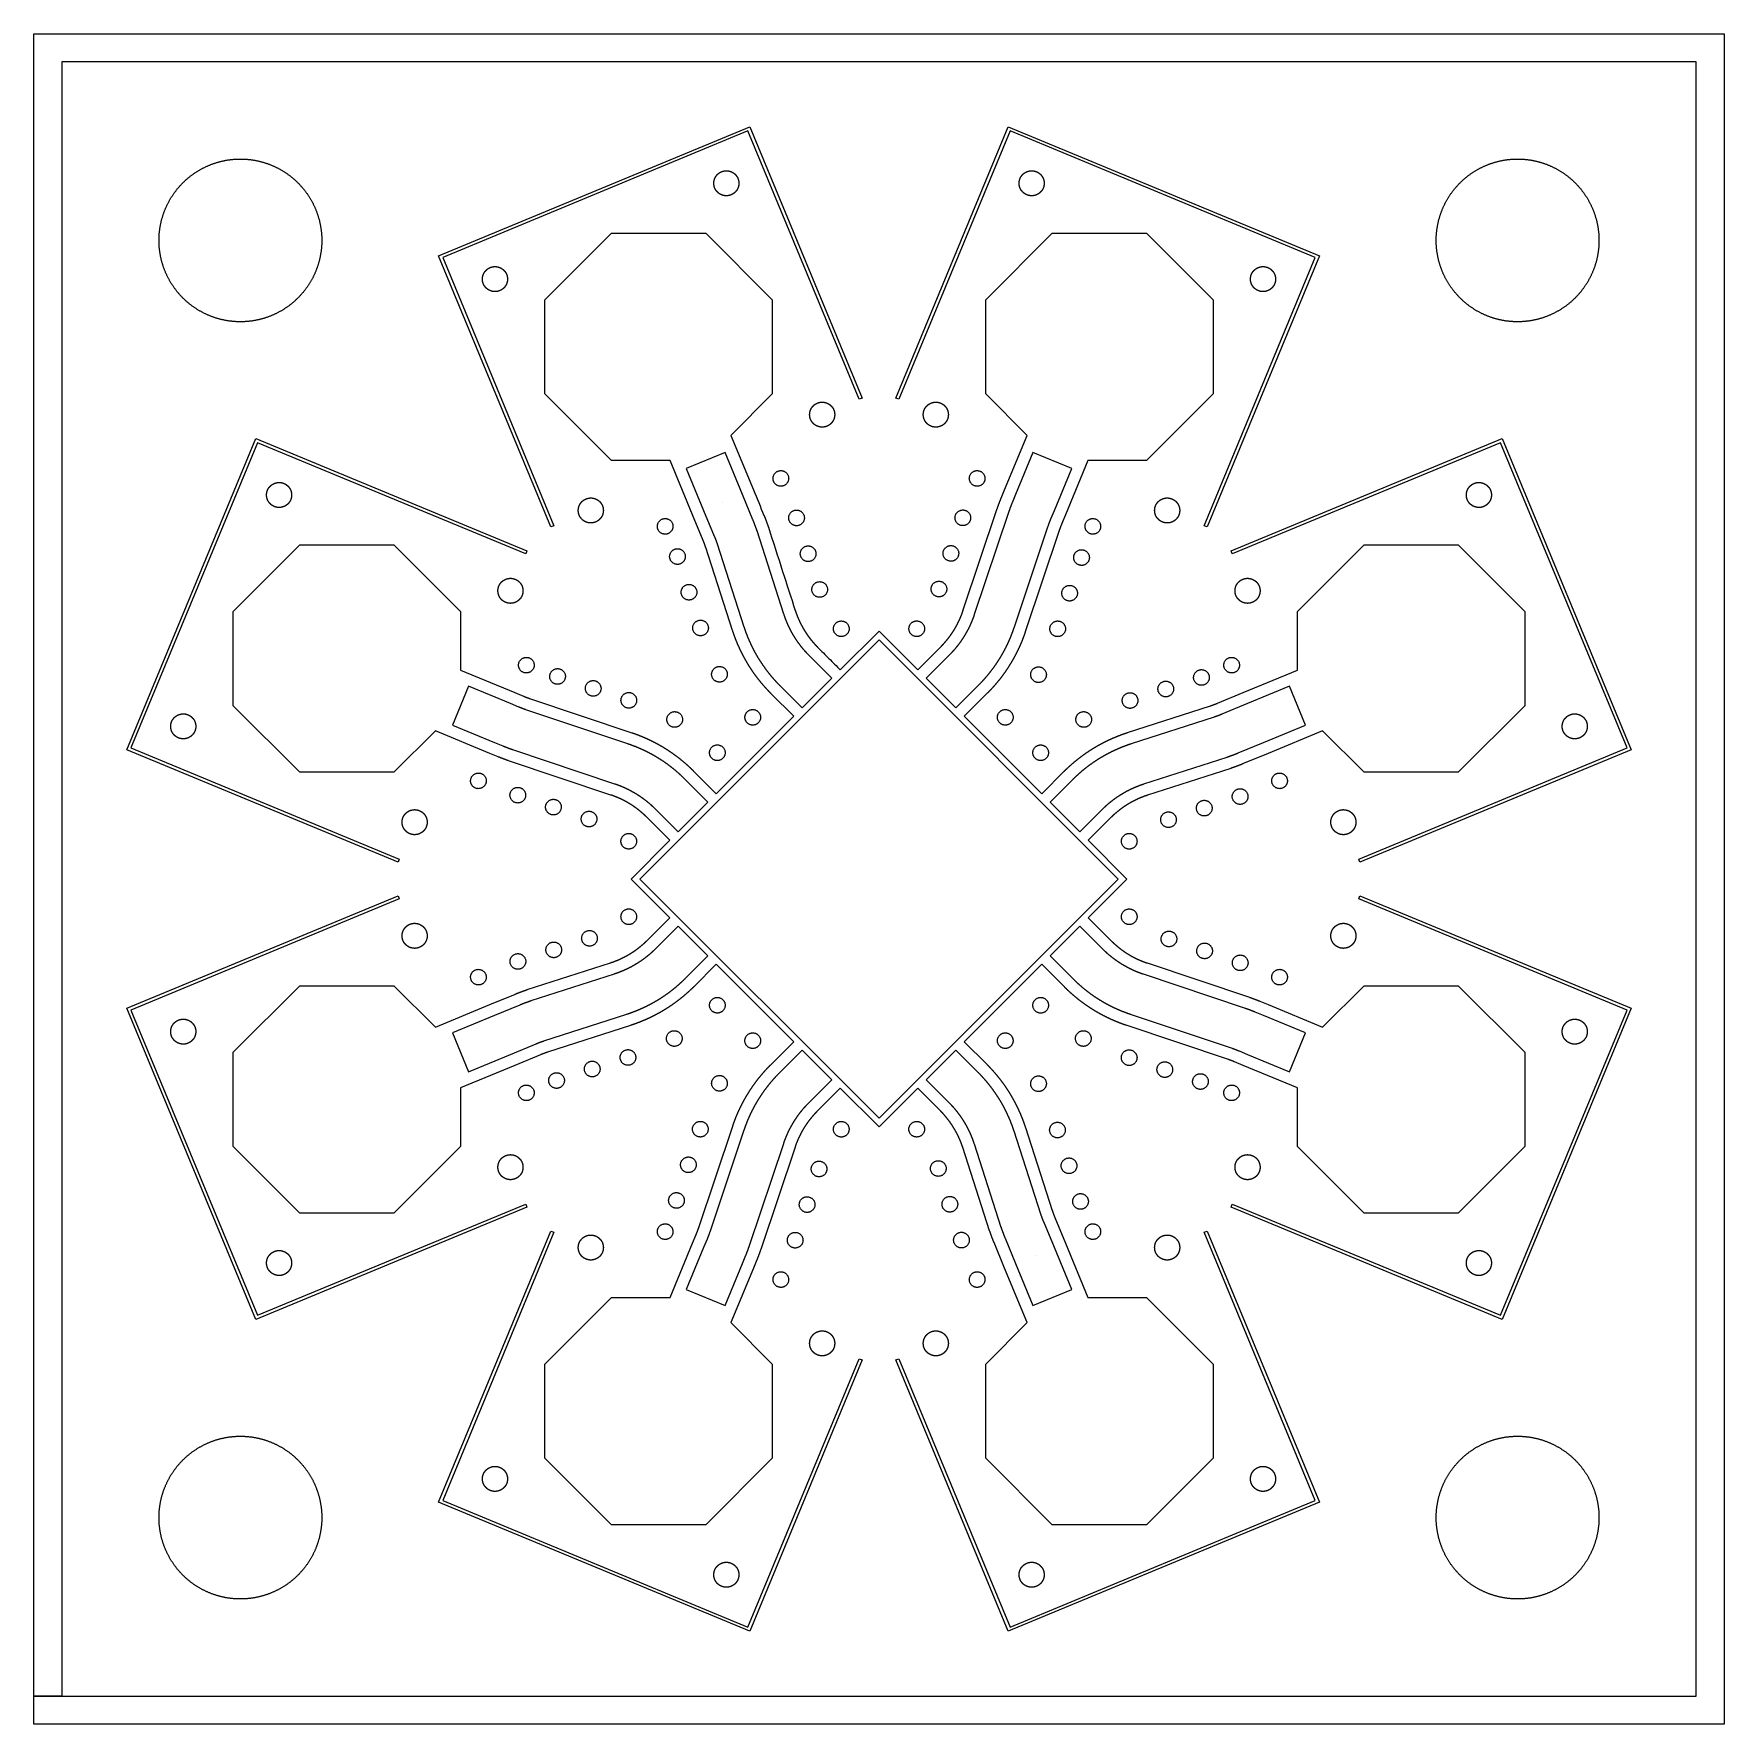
# Model space of a CAD drawing. Extents: x -13500 to 13500, y -13500 to 13500.
import ezdxf

# ---------------------------------------------------------------- set-up
doc = ezdxf.new("R2010")
doc.units = 13
doc.header["$MEASUREMENT"] = 0
doc.layers.add('L0D0', color=1, linetype='Continuous')
doc.layers.add('L7D0', color=3, linetype='Continuous')

msp = doc.modelspace()

# ---------------------------------------------------------------- linework, layer by layer
at = {"layer": 'L0D0'}
for points in [[(-13500, -13500), (-13500, -13050), (-13050, -13050), (13050, -13050), (13050, 13050), (-13050, 13050), (-13050, -13050), (-13500, -13050), (-13500, 13500), (13500, 13500), (13500, -13500)], [(-5239.633, 5622.897), (-7034.036, 9954.968), (-2065.412, 12013.04), (-271.009, 7680.969), (-317.203, 7661.835), (-2092.471, 11947.712), (-6968.708, 9927.909), (-5193.439, 5642.031)], [(5239.633, 5622.897), (5193.439, 5642.031), (6968.708, 9927.909), (2092.471, 11947.712), (317.203, 7661.835), (271.009, 7680.969), (2065.412, 12013.04), (7034.036, 9954.968)], [(-10205.17, 8900.01), (-10215.509, 8900.093), (-10225.847, 8900.257), (-10236.183, 8900.504), (-10246.517, 8900.833), (-10256.849, 8901.244), (-10267.176, 8901.737), (-10277.5, 8902.312), (-10287.818, 8902.97), (-10298.131, 8903.709), (-10308.438, 8904.53), (-10318.738, 8905.434), (-10329.03, 8906.419), (-10339.314, 8907.486), (-10349.589, 8908.635), (-10359.855, 8909.866), (-10370.111, 8911.178), (-10380.356, 8912.572), (-10390.59, 8914.047), (-10400.811, 8915.603), (-10411.02, 8917.241), (-10421.216, 8918.96), (-10431.397, 8920.76), (-10441.564, 8922.641), (-10451.716, 8924.602), (-10461.851, 8926.645), (-10471.971, 8928.768), (-10482.072, 8930.971), (-10492.157, 8933.254), (-10502.222, 8935.618), (-10512.269, 8938.062), (-10522.295, 8940.585), (-10532.302, 8943.188), (-10542.287, 8945.871), (-10552.251, 8948.633), (-10562.192, 8951.474), (-10572.11, 8954.394), (-10582.005, 8957.393), (-10591.876, 8960.471), (-10601.722, 8963.627), (-10611.543, 8966.861), (-10621.337, 8970.173), (-10631.105, 8973.563), (-10640.846, 8977.03), (-10650.558, 8980.575), (-10660.243, 8984.197), (-10669.898, 8987.896), (-10679.523, 8991.672), (-10689.118, 8995.524), (-10698.682, 8999.452), (-10708.215, 9003.456), (-10717.715, 9007.536), (-10727.183, 9011.691), (-10736.617, 9015.921), (-10746.018, 9020.227), (-10755.383, 9024.607), (-10764.714, 9029.061), (-10774.009, 9033.589), (-10783.268, 9038.192), (-10792.49, 9042.867), (-10801.674, 9047.616), (-10810.82, 9052.438), (-10819.928, 9057.332), (-10828.996, 9062.299), (-10838.025, 9067.337), (-10847.013, 9072.448), (-10855.96, 9077.629), (-10864.866, 9082.882), (-10873.73, 9088.205), (-10882.551, 9093.599), (-10891.329, 9099.062), (-10900.063, 9104.595), (-10908.753, 9110.198), (-10917.398, 9115.869), (-10925.998, 9121.609), (-10934.552, 9127.417), (-10943.059, 9133.293), (-10951.52, 9139.237), (-10959.932, 9145.248), (-10968.297, 9151.325), (-10976.613, 9157.469), (-10984.88, 9163.678), (-10993.098, 9169.953), (-11001.265, 9176.294), (-11009.381, 9182.699), (-11017.447, 9189.168), (-11025.46, 9195.702), (-11033.422, 9202.299), (-11041.33, 9208.959), (-11049.186, 9215.681), (-11056.988, 9222.466), (-11064.735, 9229.313), (-11072.428, 9236.221), (-11080.066, 9243.19), (-11087.648, 9250.22), (-11095.173, 9257.31), (-11102.643, 9264.459), (-11110.055, 9271.668), (-11117.409, 9278.935), (-11124.706, 9286.261), (-11131.944, 9293.644), (-11139.123, 9301.085), (-11146.242, 9308.582), (-11153.302, 9316.136), (-11160.302, 9323.746), (-11167.24, 9331.412), (-11174.118, 9339.132), (-11180.934, 9346.907), (-11187.688, 9354.735), (-11194.379, 9362.617), (-11201.008, 9370.552), (-11207.573, 9378.54), (-11214.075, 9386.58), (-11220.512, 9394.67), (-11226.885, 9402.812), (-11233.192, 9411.005), (-11239.435, 9419.247), (-11245.612, 9427.539), (-11251.722, 9435.879), (-11257.766, 9444.268), (-11263.743, 9452.705), (-11269.653, 9461.189), (-11275.495, 9469.719), (-11281.269, 9478.296), (-11286.975, 9486.919), (-11292.612, 9495.586), (-11298.18, 9504.298), (-11303.678, 9513.055), (-11309.107, 9521.854), (-11314.465, 9530.697), (-11319.753, 9539.582), (-11324.97, 9548.508), (-11330.116, 9557.476), (-11335.191, 9566.485), (-11340.193, 9575.533), (-11345.124, 9584.621), (-11349.982, 9593.748), (-11354.767, 9602.914), (-11359.48, 9612.117), (-11364.119, 9621.357), (-11368.684, 9630.634), (-11373.175, 9639.947), (-11377.593, 9649.295), (-11381.935, 9658.678), (-11386.203, 9668.096), (-11390.396, 9677.547), (-11394.514, 9687.031), (-11398.556, 9696.547), (-11402.522, 9706.096), (-11406.412, 9715.676), (-11410.226, 9725.286), (-11413.963, 9734.926), (-11417.624, 9744.596), (-11421.207, 9754.294), (-11424.713, 9764.021), (-11428.142, 9773.776), (-11431.493, 9783.557), (-11434.766, 9793.364), (-11437.961, 9803.198), (-11441.078, 9813.056), (-11444.116, 9822.939), (-11447.076, 9832.846), (-11449.956, 9842.776), (-11452.758, 9852.728), (-11455.48, 9862.703), (-11458.123, 9872.699), (-11460.687, 9882.716), (-11463.17, 9892.752), (-11465.574, 9902.808), (-11467.897, 9912.883), (-11470.141, 9922.976), (-11472.304, 9933.087), (-11474.387, 9943.214), (-11476.389, 9953.358), (-11478.31, 9963.517), (-11480.15, 9973.692), (-11481.91, 9983.88), (-11483.588, 9994.083), (-11485.185, 10004.298), (-11486.701, 10014.526), (-11488.135, 10024.765), (-11489.488, 10035.015), (-11490.76, 10045.276), (-11491.949, 10055.547), (-11493.057, 10065.827), (-11494.084, 10076.115), (-11495.028, 10086.411), (-11495.89, 10096.715), (-11496.671, 10107.025), (-11497.369, 10117.34), (-11497.986, 10127.661), (-11498.52, 10137.987), (-11498.972, 10148.317), (-11499.342, 10158.649), (-11499.63, 10168.985), (-11499.836, 10179.322), (-11499.959, 10189.661), (-11500, 10200), (-11499.959, 10210.339), (-11499.836, 10220.678), (-11499.63, 10231.015), (-11499.342, 10241.351), (-11498.972, 10251.683), (-11498.52, 10262.013), (-11497.986, 10272.339), (-11497.369, 10282.66), (-11496.671, 10292.975), (-11495.89, 10303.285), (-11495.028, 10313.589), (-11494.084, 10323.885), (-11493.057, 10334.173), (-11491.949, 10344.453), (-11490.76, 10354.724), (-11489.488, 10364.985), (-11488.135, 10375.235), (-11486.701, 10385.474), (-11485.185, 10395.702), (-11483.588, 10405.917), (-11481.91, 10416.12), (-11480.15, 10426.308), (-11478.31, 10436.483), (-11476.389, 10446.642), (-11474.387, 10456.786), (-11472.304, 10466.913), (-11470.141, 10477.024), (-11467.897, 10487.117), (-11465.574, 10497.192), (-11463.17, 10507.248), (-11460.687, 10517.284), (-11458.123, 10527.301), (-11455.48, 10537.297), (-11452.758, 10547.272), (-11449.956, 10557.224), (-11447.076, 10567.154), (-11444.116, 10577.061), (-11441.078, 10586.944), (-11437.961, 10596.802), (-11434.766, 10606.636), (-11431.493, 10616.443), (-11428.142, 10626.224), (-11424.713, 10635.979), (-11421.207, 10645.706), (-11417.624, 10655.404), (-11413.963, 10665.074), (-11410.226, 10674.714), (-11406.412, 10684.324), (-11402.522, 10693.904), (-11398.556, 10703.453), (-11394.514, 10712.969), (-11390.396, 10722.453), (-11386.203, 10731.904), (-11381.935, 10741.322), (-11377.593, 10750.705), (-11373.175, 10760.053), (-11368.684, 10769.366), (-11364.119, 10778.643), (-11359.48, 10787.883), (-11354.767, 10797.086), (-11349.982, 10806.252), (-11345.124, 10815.379), (-11340.193, 10824.467), (-11335.191, 10833.515), (-11330.116, 10842.524), (-11324.97, 10851.492), (-11319.753, 10860.418), (-11314.465, 10869.303), (-11309.107, 10878.146), (-11303.678, 10886.945), (-11298.18, 10895.702), (-11292.612, 10904.414), (-11286.975, 10913.081), (-11281.269, 10921.704), (-11275.495, 10930.281), (-11269.653, 10938.811), (-11263.743, 10947.295), (-11257.766, 10955.732), (-11251.722, 10964.121), (-11245.612, 10972.461), (-11239.435, 10980.753), (-11233.192, 10988.995), (-11226.885, 10997.188), (-11220.512, 11005.33), (-11214.075, 11013.42), (-11207.573, 11021.46), (-11201.008, 11029.448), (-11194.379, 11037.383), (-11187.688, 11045.265), (-11180.934, 11053.093), (-11174.118, 11060.868), (-11167.24, 11068.588), (-11160.302, 11076.254), (-11153.302, 11083.864), (-11146.242, 11091.418), (-11139.123, 11098.915), (-11131.944, 11106.356), (-11124.706, 11113.739), (-11117.409, 11121.065), (-11110.055, 11128.332), (-11102.643, 11135.541), (-11095.173, 11142.69), (-11087.648, 11149.78), (-11080.066, 11156.81), (-11072.428, 11163.779), (-11064.735, 11170.687), (-11056.988, 11177.534), (-11049.186, 11184.319), (-11041.33, 11191.041), (-11033.422, 11197.701), (-11025.46, 11204.298), (-11017.447, 11210.832), (-11009.381, 11217.301), (-11001.265, 11223.706), (-10993.098, 11230.047), (-10984.88, 11236.322), (-10976.613, 11242.531), (-10968.297, 11248.675), (-10959.932, 11254.752), (-10951.52, 11260.763), (-10943.059, 11266.707), (-10934.552, 11272.583), (-10925.998, 11278.391), (-10917.398, 11284.131), (-10908.753, 11289.802), (-10900.063, 11295.405), (-10891.329, 11300.938), (-10882.551, 11306.401), (-10873.73, 11311.795), (-10864.866, 11317.118), (-10855.96, 11322.371), (-10847.013, 11327.552), (-10838.025, 11332.663), (-10828.996, 11337.701), (-10819.928, 11342.668), (-10810.82, 11347.562), (-10801.674, 11352.384), (-10792.49, 11357.133), (-10783.268, 11361.808), (-10774.009, 11366.411), (-10764.714, 11370.939), (-10755.383, 11375.393), (-10746.018, 11379.773), (-10736.617, 11384.079), (-10727.183, 11388.309), (-10717.715, 11392.464), (-10708.215, 11396.544), (-10698.682, 11400.548), (-10689.118, 11404.476), (-10679.523, 11408.328), (-10669.898, 11412.104), (-10660.243, 11415.803), (-10650.558, 11419.425), (-10640.846, 11422.97), (-10631.105, 11426.437), (-10621.337, 11429.827), (-10611.543, 11433.139), (-10601.722, 11436.373), (-10591.876, 11439.529), (-10582.005, 11442.607), (-10572.11, 11445.606), (-10562.192, 11448.526), (-10552.251, 11451.367), (-10542.287, 11454.129), (-10532.302, 11456.812), (-10522.295, 11459.415), (-10512.269, 11461.938), (-10502.222, 11464.382), (-10492.157, 11466.746), (-10482.072, 11469.029), (-10471.971, 11471.232), (-10461.851, 11473.355), (-10451.716, 11475.398), (-10441.564, 11477.359), (-10431.397, 11479.24), (-10421.216, 11481.04), (-10411.02, 11482.759), (-10400.811, 11484.397), (-10390.59, 11485.953), (-10380.356, 11487.428), (-10370.111, 11488.822), (-10359.855, 11490.134), (-10349.589, 11491.365), (-10339.314, 11492.514), (-10329.03, 11493.581), (-10318.738, 11494.566), (-10308.438, 11495.47), (-10298.131, 11496.291), (-10287.818, 11497.03), (-10277.5, 11497.688), (-10267.176, 11498.263), (-10256.849, 11498.756), (-10246.517, 11499.167), (-10236.183, 11499.496), (-10225.847, 11499.743), (-10215.509, 11499.907), (-10205.17, 11499.99), (-10194.83, 11499.99), (-10184.491, 11499.907), (-10174.153, 11499.743), (-10163.817, 11499.496), (-10153.483, 11499.167), (-10143.151, 11498.756), (-10132.824, 11498.263), (-10122.5, 11497.688), (-10112.182, 11497.03), (-10101.869, 11496.291), (-10091.562, 11495.47), (-10081.262, 11494.566), (-10070.97, 11493.581), (-10060.686, 11492.514), (-10050.411, 11491.365), (-10040.145, 11490.134), (-10029.889, 11488.822), (-10019.644, 11487.428), (-10009.41, 11485.953), (-9999.189, 11484.397), (-9988.98, 11482.759), (-9978.784, 11481.04), (-9968.603, 11479.24), (-9958.436, 11477.359), (-9948.284, 11475.398), (-9938.149, 11473.355), (-9928.029, 11471.232), (-9917.928, 11469.029), (-9907.843, 11466.746), (-9897.778, 11464.382), (-9887.731, 11461.938), (-9877.705, 11459.415), (-9867.698, 11456.812), (-9857.713, 11454.129), (-9847.749, 11451.367), (-9837.808, 11448.526), (-9827.89, 11445.606), (-9817.995, 11442.607), (-9808.124, 11439.529), (-9798.278, 11436.373), (-9788.457, 11433.139), (-9778.663, 11429.827), (-9768.895, 11426.437), (-9759.154, 11422.97), (-9749.442, 11419.425), (-9739.757, 11415.803), (-9730.102, 11412.104), (-9720.477, 11408.328), (-9710.882, 11404.476), (-9701.318, 11400.548), (-9691.785, 11396.544), (-9682.285, 11392.464), (-9672.817, 11388.309), (-9663.383, 11384.079), (-9653.982, 11379.773), (-9644.617, 11375.393), (-9635.286, 11370.939), (-9625.991, 11366.411), (-9616.732, 11361.808), (-9607.51, 11357.133), (-9598.326, 11352.384), (-9589.18, 11347.562), (-9580.072, 11342.668), (-9571.004, 11337.701), (-9561.975, 11332.663), (-9552.987, 11327.552), (-9544.04, 11322.371), (-9535.134, 11317.118), (-9526.27, 11311.795), (-9517.449, 11306.401), (-9508.671, 11300.938), (-9499.937, 11295.405), (-9491.247, 11289.802), (-9482.602, 11284.131), (-9474.002, 11278.391), (-9465.448, 11272.583), (-9456.941, 11266.707), (-9448.48, 11260.763), (-9440.068, 11254.752), (-9431.703, 11248.675), (-9423.387, 11242.531), (-9415.12, 11236.322), (-9406.902, 11230.047), (-9398.735, 11223.706), (-9390.619, 11217.301), (-9382.553, 11210.832), (-9374.54, 11204.298), (-9366.578, 11197.701), (-9358.67, 11191.041), (-9350.814, 11184.319), (-9343.012, 11177.534), (-9335.265, 11170.687), (-9327.572, 11163.779), (-9319.934, 11156.81), (-9312.352, 11149.78), (-9304.827, 11142.69), (-9297.357, 11135.541), (-9289.945, 11128.332), (-9282.591, 11121.065), (-9275.294, 11113.739), (-9268.056, 11106.356), (-9260.877, 11098.915), (-9253.758, 11091.418), (-9246.698, 11083.864), (-9239.698, 11076.254), (-9232.76, 11068.588), (-9225.882, 11060.868), (-9219.066, 11053.093), (-9212.312, 11045.265), (-9205.621, 11037.383), (-9198.992, 11029.448), (-9192.427, 11021.46), (-9185.925, 11013.42), (-9179.488, 11005.33), (-9173.115, 10997.188), (-9166.808, 10988.995), (-9160.565, 10980.753), (-9154.388, 10972.461), (-9148.278, 10964.121), (-9142.234, 10955.732), (-9136.257, 10947.295), (-9130.347, 10938.811), (-9124.505, 10930.281), (-9118.731, 10921.704), (-9113.025, 10913.081), (-9107.388, 10904.414), (-9101.82, 10895.702), (-9096.322, 10886.945), (-9090.893, 10878.146), (-9085.535, 10869.303), (-9080.247, 10860.418), (-9075.03, 10851.492), (-9069.884, 10842.524), (-9064.809, 10833.515), (-9059.807, 10824.467), (-9054.876, 10815.379), (-9050.018, 10806.252), (-9045.233, 10797.086), (-9040.52, 10787.883), (-9035.881, 10778.643), (-9031.316, 10769.366), (-9026.825, 10760.053), (-9022.407, 10750.705), (-9018.065, 10741.322), (-9013.797, 10731.904), (-9009.604, 10722.453), (-9005.486, 10712.969), (-9001.444, 10703.453), (-8997.478, 10693.904), (-8993.588, 10684.324), (-8989.774, 10674.714), (-8986.037, 10665.074), (-8982.376, 10655.404), (-8978.793, 10645.706), (-8975.287, 10635.979), (-8971.858, 10626.224), (-8968.507, 10616.443), (-8965.234, 10606.636), (-8962.039, 10596.802), (-8958.922, 10586.944), (-8955.884, 10577.061), (-8952.924, 10567.154), (-8950.044, 10557.224), (-8947.242, 10547.272), (-8944.52, 10537.297), (-8941.877, 10527.301), (-8939.313, 10517.284), (-8936.83, 10507.248), (-8934.426, 10497.192), (-8932.103, 10487.117), (-8929.859, 10477.024), (-8927.696, 10466.913), (-8925.613, 10456.786), (-8923.611, 10446.642), (-8921.69, 10436.483), (-8919.85, 10426.308), (-8918.09, 10416.12), (-8916.412, 10405.917), (-8914.815, 10395.702), (-8913.299, 10385.474), (-8911.865, 10375.235), (-8910.512, 10364.985), (-8909.24, 10354.724), (-8908.051, 10344.453), (-8906.943, 10334.173), (-8905.916, 10323.885), (-8904.972, 10313.589), (-8904.11, 10303.285), (-8903.329, 10292.975), (-8902.631, 10282.66), (-8902.014, 10272.339), (-8901.48, 10262.013), (-8901.028, 10251.683), (-8900.658, 10241.351), (-8900.37, 10231.015), (-8900.164, 10220.678), (-8900.041, 10210.339), (-8900, 10200), (-8900.041, 10189.661), (-8900.164, 10179.322), (-8900.37, 10168.985), (-8900.658, 10158.649), (-8901.028, 10148.317), (-8901.48, 10137.987), (-8902.014, 10127.661), (-8902.631, 10117.34), (-8903.329, 10107.025), (-8904.11, 10096.715), (-8904.972, 10086.411), (-8905.916, 10076.115), (-8906.943, 10065.827), (-8908.051, 10055.547), (-8909.24, 10045.276), (-8910.512, 10035.015), (-8911.865, 10024.765), (-8913.299, 10014.526), (-8914.815, 10004.298), (-8916.412, 9994.083), (-8918.09, 9983.88), (-8919.85, 9973.692), (-8921.69, 9963.517), (-8923.611, 9953.358), (-8925.613, 9943.214), (-8927.696, 9933.087), (-8929.859, 9922.976), (-8932.103, 9912.883), (-8934.426, 9902.808), (-8936.83, 9892.752), (-8939.313, 9882.716), (-8941.877, 9872.699), (-8944.52, 9862.703), (-8947.242, 9852.728), (-8950.044, 9842.776), (-8952.924, 9832.846), (-8955.884, 9822.939), (-8958.922, 9813.056), (-8962.039, 9803.198), (-8965.234, 9793.364), (-8968.507, 9783.557), (-8971.858, 9773.776), (-8975.287, 9764.021), (-8978.793, 9754.294), (-8982.376, 9744.596), (-8986.037, 9734.926), (-8989.774, 9725.286), (-8993.588, 9715.676), (-8997.478, 9706.096), (-9001.444, 9696.547), (-9005.486, 9687.031), (-9009.604, 9677.547), (-9013.797, 9668.096), (-9018.065, 9658.678), (-9022.407, 9649.295), (-9026.825, 9639.947), (-9031.316, 9630.634), (-9035.881, 9621.357), (-9040.52, 9612.117), (-9045.233, 9602.914), (-9050.018, 9593.748), (-9054.876, 9584.621), (-9059.807, 9575.533), (-9064.809, 9566.485), (-9069.884, 9557.476), (-9075.03, 9548.508), (-9080.247, 9539.582), (-9085.535, 9530.697), (-9090.893, 9521.854), (-9096.322, 9513.055), (-9101.82, 9504.298), (-9107.388, 9495.586), (-9113.025, 9486.919), (-9118.731, 9478.296), (-9124.505, 9469.719), (-9130.347, 9461.189), (-9136.257, 9452.705), (-9142.234, 9444.268), (-9148.278, 9435.879), (-9154.388, 9427.539), (-9160.565, 9419.247), (-9166.808, 9411.005), (-9173.115, 9402.812), (-9179.488, 9394.67), (-9185.925, 9386.58), (-9192.427, 9378.54), (-9198.992, 9370.552), (-9205.621, 9362.617), (-9212.312, 9354.735), (-9219.066, 9346.907), (-9225.882, 9339.132), (-9232.76, 9331.412), (-9239.698, 9323.746), (-9246.698, 9316.136), (-9253.758, 9308.582), (-9260.877, 9301.085), (-9268.056, 9293.644), (-9275.294, 9286.261), (-9282.591, 9278.935), (-9289.945, 9271.668), (-9297.357, 9264.459), (-9304.827, 9257.31), (-9312.352, 9250.22), (-9319.934, 9243.19), (-9327.572, 9236.221), (-9335.265, 9229.313), (-9343.012, 9222.466), (-9350.814, 9215.681), (-9358.67, 9208.959), (-9366.578, 9202.299), (-9374.54, 9195.702), (-9382.553, 9189.168), (-9390.619, 9182.699), (-9398.735, 9176.294), (-9406.902, 9169.953), (-9415.12, 9163.678), (-9423.387, 9157.469), (-9431.703, 9151.325), (-9440.068, 9145.248), (-9448.48, 9139.237), (-9456.941, 9133.293), (-9465.448, 9127.417), (-9474.002, 9121.609), (-9482.602, 9115.869), (-9491.247, 9110.198), (-9499.937, 9104.595), (-9508.671, 9099.062), (-9517.449, 9093.599), (-9526.27, 9088.205), (-9535.134, 9082.882), (-9544.04, 9077.629), (-9552.987, 9072.448), (-9561.975, 9067.337), (-9571.004, 9062.299), (-9580.072, 9057.332), (-9589.18, 9052.438), (-9598.326, 9047.616), (-9607.51, 9042.867), (-9616.732, 9038.192), (-9625.991, 9033.589), (-9635.286, 9029.061), (-9644.617, 9024.607), (-9653.982, 9020.227), (-9663.383, 9015.921), (-9672.817, 9011.691), (-9682.285, 9007.536), (-9691.785, 9003.456), (-9701.318, 8999.452), (-9710.882, 8995.524), (-9720.477, 8991.672), (-9730.102, 8987.896), (-9739.757, 8984.197), (-9749.442, 8980.575), (-9759.154, 8977.03), (-9768.895, 8973.563), (-9778.663, 8970.173), (-9788.457, 8966.861), (-9798.278, 8963.627), (-9808.124, 8960.471), (-9817.995, 8957.393), (-9827.89, 8954.394), (-9837.808, 8951.474), (-9847.749, 8948.633), (-9857.713, 8945.871), (-9867.698, 8943.188), (-9877.705, 8940.585), (-9887.731, 8938.062), (-9897.778, 8935.618), (-9907.843, 8933.254), (-9917.928, 8930.971), (-9928.029, 8928.768), (-9938.149, 8926.645), (-9948.284, 8924.602), (-9958.436, 8922.641), (-9968.603, 8920.76), (-9978.784, 8918.96), (-9988.98, 8917.241), (-9999.189, 8915.603), (-10009.41, 8914.047), (-10019.644, 8912.572), (-10029.889, 8911.178), (-10040.145, 8909.866), (-10050.411, 8908.635), (-10060.686, 8907.486), (-10070.97, 8906.419), (-10081.262, 8905.434), (-10091.562, 8904.53), (-10101.869, 8903.709), (-10112.182, 8902.97), (-10122.5, 8902.312), (-10132.824, 8901.737), (-10143.151, 8901.244), (-10153.483, 8900.833), (-10163.817, 8900.504), (-10174.153, 8900.257), (-10184.491, 8900.093), (-10194.83, 8900.01)], [(10194.83, 8900.01), (10184.491, 8900.093), (10174.153, 8900.257), (10163.817, 8900.504), (10153.483, 8900.833), (10143.151, 8901.244), (10132.824, 8901.737), (10122.5, 8902.312), (10112.182, 8902.97), (10101.869, 8903.709), (10091.562, 8904.53), (10081.262, 8905.434), (10070.97, 8906.419), (10060.686, 8907.486), (10050.411, 8908.635), (10040.145, 8909.866), (10029.889, 8911.178), (10019.644, 8912.572), (10009.41, 8914.047), (9999.189, 8915.603), (9988.98, 8917.241), (9978.784, 8918.96), (9968.603, 8920.76), (9958.436, 8922.641), (9948.284, 8924.602), (9938.149, 8926.645), (9928.029, 8928.768), (9917.928, 8930.971), (9907.843, 8933.254), (9897.778, 8935.618), (9887.731, 8938.062), (9877.705, 8940.585), (9867.698, 8943.188), (9857.713, 8945.871), (9847.749, 8948.633), (9837.808, 8951.474), (9827.89, 8954.394), (9817.995, 8957.393), (9808.124, 8960.471), (9798.278, 8963.627), (9788.457, 8966.861), (9778.663, 8970.173), (9768.895, 8973.563), (9759.154, 8977.03), (9749.442, 8980.575), (9739.757, 8984.197), (9730.102, 8987.896), (9720.477, 8991.672), (9710.882, 8995.524), (9701.318, 8999.452), (9691.785, 9003.456), (9682.285, 9007.536), (9672.817, 9011.691), (9663.383, 9015.921), (9653.982, 9020.227), (9644.617, 9024.607), (9635.286, 9029.061), (9625.991, 9033.589), (9616.732, 9038.192), (9607.51, 9042.867), (9598.326, 9047.616), (9589.18, 9052.438), (9580.072, 9057.332), (9571.004, 9062.299), (9561.975, 9067.337), (9552.987, 9072.448), (9544.04, 9077.629), (9535.134, 9082.882), (9526.27, 9088.205), (9517.449, 9093.599), (9508.671, 9099.062), (9499.937, 9104.595), (9491.247, 9110.198), (9482.602, 9115.869), (9474.002, 9121.609), (9465.448, 9127.417), (9456.941, 9133.293), (9448.48, 9139.237), (9440.068, 9145.248), (9431.703, 9151.325), (9423.387, 9157.469), (9415.12, 9163.678), (9406.902, 9169.953), (9398.735, 9176.294), (9390.619, 9182.699), (9382.553, 9189.168), (9374.54, 9195.702), (9366.578, 9202.299), (9358.67, 9208.959), (9350.814, 9215.681), (9343.012, 9222.466), (9335.265, 9229.313), (9327.572, 9236.221), (9319.934, 9243.19), (9312.352, 9250.22), (9304.827, 9257.31), (9297.357, 9264.459), (9289.945, 9271.668), (9282.591, 9278.935), (9275.294, 9286.261), (9268.056, 9293.644), (9260.877, 9301.085), (9253.758, 9308.582), (9246.698, 9316.136), (9239.698, 9323.746), (9232.76, 9331.412), (9225.882, 9339.132), (9219.066, 9346.907), (9212.312, 9354.735), (9205.621, 9362.617), (9198.992, 9370.552), (9192.427, 9378.54), (9185.925, 9386.58), (9179.488, 9394.67), (9173.115, 9402.812), (9166.808, 9411.005), (9160.565, 9419.247), (9154.388, 9427.539), (9148.278, 9435.879), (9142.234, 9444.268), (9136.257, 9452.705), (9130.347, 9461.189), (9124.505, 9469.719), (9118.731, 9478.296), (9113.025, 9486.919), (9107.388, 9495.586), (9101.82, 9504.298), (9096.322, 9513.055), (9090.893, 9521.854), (9085.535, 9530.697), (9080.247, 9539.582), (9075.03, 9548.508), (9069.884, 9557.476), (9064.809, 9566.485), (9059.807, 9575.533), (9054.876, 9584.621), (9050.018, 9593.748), (9045.233, 9602.914), (9040.52, 9612.117), (9035.881, 9621.357), (9031.316, 9630.634), (9026.825, 9639.947), (9022.407, 9649.295), (9018.065, 9658.678), (9013.797, 9668.096), (9009.604, 9677.547), (9005.486, 9687.031), (9001.444, 9696.547), (8997.478, 9706.096), (8993.588, 9715.676), (8989.774, 9725.286), (8986.037, 9734.926), (8982.376, 9744.596), (8978.793, 9754.294), (8975.287, 9764.021), (8971.858, 9773.776), (8968.507, 9783.557), (8965.234, 9793.364), (8962.039, 9803.198), (8958.922, 9813.056), (8955.884, 9822.939), (8952.924, 9832.846), (8950.044, 9842.776), (8947.242, 9852.728), (8944.52, 9862.703), (8941.877, 9872.699), (8939.313, 9882.716), (8936.83, 9892.752), (8934.426, 9902.808), (8932.103, 9912.883), (8929.859, 9922.976), (8927.696, 9933.087), (8925.613, 9943.214), (8923.611, 9953.358), (8921.69, 9963.517), (8919.85, 9973.692), (8918.09, 9983.88), (8916.412, 9994.083), (8914.815, 10004.298), (8913.299, 10014.526), (8911.865, 10024.765), (8910.512, 10035.015), (8909.24, 10045.276), (8908.051, 10055.547), (8906.943, 10065.827), (8905.916, 10076.115), (8904.972, 10086.411), (8904.11, 10096.715), (8903.329, 10107.025), (8902.631, 10117.34), (8902.014, 10127.661), (8901.48, 10137.987), (8901.028, 10148.317), (8900.658, 10158.649), (8900.37, 10168.985), (8900.164, 10179.322), (8900.041, 10189.661), (8900, 10200), (8900.041, 10210.339), (8900.164, 10220.678), (8900.37, 10231.015), (8900.658, 10241.351), (8901.028, 10251.683), (8901.48, 10262.013), (8902.014, 10272.339), (8902.631, 10282.66), (8903.329, 10292.975), (8904.11, 10303.285), (8904.972, 10313.589), (8905.916, 10323.885), (8906.943, 10334.173), (8908.051, 10344.453), (8909.24, 10354.724), (8910.512, 10364.985), (8911.865, 10375.235), (8913.299, 10385.474), (8914.815, 10395.702), (8916.412, 10405.917), (8918.09, 10416.12), (8919.85, 10426.308), (8921.69, 10436.483), (8923.611, 10446.642), (8925.613, 10456.786), (8927.696, 10466.913), (8929.859, 10477.024), (8932.103, 10487.117), (8934.426, 10497.192), (8936.83, 10507.248), (8939.313, 10517.284), (8941.877, 10527.301), (8944.52, 10537.297), (8947.242, 10547.272), (8950.044, 10557.224), (8952.924, 10567.154), (8955.884, 10577.061), (8958.922, 10586.944), (8962.039, 10596.802), (8965.234, 10606.636), (8968.507, 10616.443), (8971.858, 10626.224), (8975.287, 10635.979), (8978.793, 10645.706), (8982.376, 10655.404), (8986.037, 10665.074), (8989.774, 10674.714), (8993.588, 10684.324), (8997.478, 10693.904), (9001.444, 10703.453), (9005.486, 10712.969), (9009.604, 10722.453), (9013.797, 10731.904), (9018.065, 10741.322), (9022.407, 10750.705), (9026.825, 10760.053), (9031.316, 10769.366), (9035.881, 10778.643), (9040.52, 10787.883), (9045.233, 10797.086), (9050.018, 10806.252), (9054.876, 10815.379), (9059.807, 10824.467), (9064.809, 10833.515), (9069.884, 10842.524), (9075.03, 10851.492), (9080.247, 10860.418), (9085.535, 10869.303), (9090.893, 10878.146), (9096.322, 10886.945), (9101.82, 10895.702), (9107.388, 10904.414), (9113.025, 10913.081), (9118.731, 10921.704), (9124.505, 10930.281), (9130.347, 10938.811), (9136.257, 10947.295), (9142.234, 10955.732), (9148.278, 10964.121), (9154.388, 10972.461), (9160.565, 10980.753), (9166.808, 10988.995), (9173.115, 10997.188), (9179.488, 11005.33), (9185.925, 11013.42), (9192.427, 11021.46), (9198.992, 11029.448), (9205.621, 11037.383), (9212.312, 11045.265), (9219.066, 11053.093), (9225.882, 11060.868), (9232.76, 11068.588), (9239.698, 11076.254), (9246.698, 11083.864), (9253.758, 11091.418), (9260.877, 11098.915), (9268.056, 11106.356), (9275.294, 11113.739), (9282.591, 11121.065), (9289.945, 11128.332), (9297.357, 11135.541), (9304.827, 11142.69), (9312.352, 11149.78), (9319.934, 11156.81), (9327.572, 11163.779), (9335.265, 11170.687), (9343.012, 11177.534), (9350.814, 11184.319), (9358.67, 11191.041), (9366.578, 11197.701), (9374.54, 11204.298), (9382.553, 11210.832), (9390.619, 11217.301), (9398.735, 11223.706), (9406.902, 11230.047), (9415.12, 11236.322), (9423.387, 11242.531), (9431.703, 11248.675), (9440.068, 11254.752), (9448.48, 11260.763), (9456.941, 11266.707), (9465.448, 11272.583), (9474.002, 11278.391), (9482.602, 11284.131), (9491.247, 11289.802), (9499.937, 11295.405), (9508.671, 11300.938), (9517.449, 11306.401), (9526.27, 11311.795), (9535.134, 11317.118), (9544.04, 11322.371), (9552.987, 11327.552), (9561.975, 11332.663), (9571.004, 11337.701), (9580.072, 11342.668), (9589.18, 11347.562), (9598.326, 11352.384), (9607.51, 11357.133), (9616.732, 11361.808), (9625.991, 11366.411), (9635.286, 11370.939), (9644.617, 11375.393), (9653.982, 11379.773), (9663.383, 11384.079), (9672.817, 11388.309), (9682.285, 11392.464), (9691.785, 11396.544), (9701.318, 11400.548), (9710.882, 11404.476), (9720.477, 11408.328), (9730.102, 11412.104), (9739.757, 11415.803), (9749.442, 11419.425), (9759.154, 11422.97), (9768.895, 11426.437), (9778.663, 11429.827), (9788.457, 11433.139), (9798.278, 11436.373), (9808.124, 11439.529), (9817.995, 11442.607), (9827.89, 11445.606), (9837.808, 11448.526), (9847.749, 11451.367), (9857.713, 11454.129), (9867.698, 11456.812), (9877.705, 11459.415), (9887.731, 11461.938), (9897.778, 11464.382), (9907.843, 11466.746), (9917.928, 11469.029), (9928.029, 11471.232), (9938.149, 11473.355), (9948.284, 11475.398), (9958.436, 11477.359), (9968.603, 11479.24), (9978.784, 11481.04), (9988.98, 11482.759), (9999.189, 11484.397), (10009.41, 11485.953), (10019.644, 11487.428), (10029.889, 11488.822), (10040.145, 11490.134), (10050.411, 11491.365), (10060.686, 11492.514), (10070.97, 11493.581), (10081.262, 11494.566), (10091.562, 11495.47), (10101.869, 11496.291), (10112.182, 11497.03), (10122.5, 11497.688), (10132.824, 11498.263), (10143.151, 11498.756), (10153.483, 11499.167), (10163.817, 11499.496), (10174.153, 11499.743), (10184.491, 11499.907), (10194.83, 11499.99), (10205.17, 11499.99), (10215.509, 11499.907), (10225.847, 11499.743), (10236.183, 11499.496), (10246.517, 11499.167), (10256.849, 11498.756), (10267.176, 11498.263), (10277.5, 11497.688), (10287.818, 11497.03), (10298.131, 11496.291), (10308.438, 11495.47), (10318.738, 11494.566), (10329.03, 11493.581), (10339.314, 11492.514), (10349.589, 11491.365), (10359.855, 11490.134), (10370.111, 11488.822), (10380.356, 11487.428), (10390.59, 11485.953), (10400.811, 11484.397), (10411.02, 11482.759), (10421.216, 11481.04), (10431.397, 11479.24), (10441.564, 11477.359), (10451.716, 11475.398), (10461.851, 11473.355), (10471.971, 11471.232), (10482.072, 11469.029), (10492.157, 11466.746), (10502.222, 11464.382), (10512.269, 11461.938), (10522.295, 11459.415), (10532.302, 11456.812), (10542.287, 11454.129), (10552.251, 11451.367), (10562.192, 11448.526), (10572.11, 11445.606), (10582.005, 11442.607), (10591.876, 11439.529), (10601.722, 11436.373), (10611.543, 11433.139), (10621.337, 11429.827), (10631.105, 11426.437), (10640.846, 11422.97), (10650.558, 11419.425), (10660.243, 11415.803), (10669.898, 11412.104), (10679.523, 11408.328), (10689.118, 11404.476), (10698.682, 11400.548), (10708.215, 11396.544), (10717.715, 11392.464), (10727.183, 11388.309), (10736.617, 11384.079), (10746.018, 11379.773), (10755.383, 11375.393), (10764.714, 11370.939), (10774.009, 11366.411), (10783.268, 11361.808), (10792.49, 11357.133), (10801.674, 11352.384), (10810.82, 11347.562), (10819.928, 11342.668), (10828.996, 11337.701), (10838.025, 11332.663), (10847.013, 11327.552), (10855.96, 11322.371), (10864.866, 11317.118), (10873.73, 11311.795), (10882.551, 11306.401), (10891.329, 11300.938), (10900.063, 11295.405), (10908.753, 11289.802), (10917.398, 11284.131), (10925.998, 11278.391), (10934.552, 11272.583), (10943.059, 11266.707), (10951.52, 11260.763), (10959.932, 11254.752), (10968.297, 11248.675), (10976.613, 11242.531), (10984.88, 11236.322), (10993.098, 11230.047), (11001.265, 11223.706), (11009.381, 11217.301), (11017.447, 11210.832), (11025.46, 11204.298), (11033.422, 11197.701), (11041.33, 11191.041), (11049.186, 11184.319), (11056.988, 11177.534), (11064.735, 11170.687), (11072.428, 11163.779), (11080.066, 11156.81), (11087.648, 11149.78), (11095.173, 11142.69), (11102.643, 11135.541), (11110.055, 11128.332), (11117.409, 11121.065), (11124.706, 11113.739), (11131.944, 11106.356), (11139.123, 11098.915), (11146.242, 11091.418), (11153.302, 11083.864), (11160.302, 11076.254), (11167.24, 11068.588), (11174.118, 11060.868), (11180.934, 11053.093), (11187.688, 11045.265), (11194.379, 11037.383), (11201.008, 11029.448), (11207.573, 11021.46), (11214.075, 11013.42), (11220.512, 11005.33), (11226.885, 10997.188), (11233.192, 10988.995), (11239.435, 10980.753), (11245.612, 10972.461), (11251.722, 10964.121), (11257.766, 10955.732), (11263.743, 10947.295), (11269.653, 10938.811), (11275.495, 10930.281), (11281.269, 10921.704), (11286.975, 10913.081), (11292.612, 10904.414), (11298.18, 10895.702), (11303.678, 10886.945), (11309.107, 10878.146), (11314.465, 10869.303), (11319.753, 10860.418), (11324.97, 10851.492), (11330.116, 10842.524), (11335.191, 10833.515), (11340.193, 10824.467), (11345.124, 10815.379), (11349.982, 10806.252), (11354.767, 10797.086), (11359.48, 10787.883), (11364.119, 10778.643), (11368.684, 10769.366), (11373.175, 10760.053), (11377.593, 10750.705), (11381.935, 10741.322), (11386.203, 10731.904), (11390.396, 10722.453), (11394.514, 10712.969), (11398.556, 10703.453), (11402.522, 10693.904), (11406.412, 10684.324), (11410.226, 10674.714), (11413.963, 10665.074), (11417.624, 10655.404), (11421.207, 10645.706), (11424.713, 10635.979), (11428.142, 10626.224), (11431.493, 10616.443), (11434.766, 10606.636), (11437.961, 10596.802), (11441.078, 10586.944), (11444.116, 10577.061), (11447.076, 10567.154), (11449.956, 10557.224), (11452.758, 10547.272), (11455.48, 10537.297), (11458.123, 10527.301), (11460.687, 10517.284), (11463.17, 10507.248), (11465.574, 10497.192), (11467.897, 10487.117), (11470.141, 10477.024), (11472.304, 10466.913), (11474.387, 10456.786), (11476.389, 10446.642), (11478.31, 10436.483), (11480.15, 10426.308), (11481.91, 10416.12), (11483.588, 10405.917), (11485.185, 10395.702), (11486.701, 10385.474), (11488.135, 10375.235), (11489.488, 10364.985), (11490.76, 10354.724), (11491.949, 10344.453), (11493.057, 10334.173), (11494.084, 10323.885), (11495.028, 10313.589), (11495.89, 10303.285), (11496.671, 10292.975), (11497.369, 10282.66), (11497.986, 10272.339), (11498.52, 10262.013), (11498.972, 10251.683), (11499.342, 10241.351), (11499.63, 10231.015), (11499.836, 10220.678), (11499.959, 10210.339), (11500, 10200), (11499.959, 10189.661), (11499.836, 10179.322), (11499.63, 10168.985), (11499.342, 10158.649), (11498.972, 10148.317), (11498.52, 10137.987), (11497.986, 10127.661), (11497.369, 10117.34), (11496.671, 10107.025), (11495.89, 10096.715), (11495.028, 10086.411), (11494.084, 10076.115), (11493.057, 10065.827), (11491.949, 10055.547), (11490.76, 10045.276), (11489.488, 10035.015), (11488.135, 10024.765), (11486.701, 10014.526), (11485.185, 10004.298), (11483.588, 9994.083), (11481.91, 9983.88), (11480.15, 9973.692), (11478.31, 9963.517), (11476.389, 9953.358), (11474.387, 9943.214), (11472.304, 9933.087), (11470.141, 9922.976), (11467.897, 9912.883), (11465.574, 9902.808), (11463.17, 9892.752), (11460.687, 9882.716), (11458.123, 9872.699), (11455.48, 9862.703), (11452.758, 9852.728), (11449.956, 9842.776), (11447.076, 9832.846), (11444.116, 9822.939), (11441.078, 9813.056), (11437.961, 9803.198), (11434.766, 9793.364), (11431.493, 9783.557), (11428.142, 9773.776), (11424.713, 9764.021), (11421.207, 9754.294), (11417.624, 9744.596), (11413.963, 9734.926), (11410.226, 9725.286), (11406.412, 9715.676), (11402.522, 9706.096), (11398.556, 9696.547), (11394.514, 9687.031), (11390.396, 9677.547), (11386.203, 9668.096), (11381.935, 9658.678), (11377.593, 9649.295), (11373.175, 9639.947), (11368.684, 9630.634), (11364.119, 9621.357), (11359.48, 9612.117), (11354.767, 9602.914), (11349.982, 9593.748), (11345.124, 9584.621), (11340.193, 9575.533), (11335.191, 9566.485), (11330.116, 9557.476), (11324.97, 9548.508), (11319.753, 9539.582), (11314.465, 9530.697), (11309.107, 9521.854), (11303.678, 9513.055), (11298.18, 9504.298), (11292.612, 9495.586), (11286.975, 9486.919), (11281.269, 9478.296), (11275.495, 9469.719), (11269.653, 9461.189), (11263.743, 9452.705), (11257.766, 9444.268), (11251.722, 9435.879), (11245.612, 9427.539), (11239.435, 9419.247), (11233.192, 9411.005), (11226.885, 9402.812), (11220.512, 9394.67), (11214.075, 9386.58), (11207.573, 9378.54), (11201.008, 9370.552), (11194.379, 9362.617), (11187.688, 9354.735), (11180.934, 9346.907), (11174.118, 9339.132), (11167.24, 9331.412), (11160.302, 9323.746), (11153.302, 9316.136), (11146.242, 9308.582), (11139.123, 9301.085), (11131.944, 9293.644), (11124.706, 9286.261), (11117.409, 9278.935), (11110.055, 9271.668), (11102.643, 9264.459), (11095.173, 9257.31), (11087.648, 9250.22), (11080.066, 9243.19), (11072.428, 9236.221), (11064.735, 9229.313), (11056.988, 9222.466), (11049.186, 9215.681), (11041.33, 9208.959), (11033.422, 9202.299), (11025.46, 9195.702), (11017.447, 9189.168), (11009.381, 9182.699), (11001.265, 9176.294), (10993.098, 9169.953), (10984.88, 9163.678), (10976.613, 9157.469), (10968.297, 9151.325), (10959.932, 9145.248), (10951.52, 9139.237), (10943.059, 9133.293), (10934.552, 9127.417), (10925.998, 9121.609), (10917.398, 9115.869), (10908.753, 9110.198), (10900.063, 9104.595), (10891.329, 9099.062), (10882.551, 9093.599), (10873.73, 9088.205), (10864.866, 9082.882), (10855.96, 9077.629), (10847.013, 9072.448), (10838.025, 9067.337), (10828.996, 9062.299), (10819.928, 9057.332), (10810.82, 9052.438), (10801.674, 9047.616), (10792.49, 9042.867), (10783.268, 9038.192), (10774.009, 9033.589), (10764.714, 9029.061), (10755.383, 9024.607), (10746.018, 9020.227), (10736.617, 9015.921), (10727.183, 9011.691), (10717.715, 9007.536), (10708.215, 9003.456), (10698.682, 8999.452), (10689.118, 8995.524), (10679.523, 8991.672), (10669.898, 8987.896), (10660.243, 8984.197), (10650.558, 8980.575), (10640.846, 8977.03), (10631.105, 8973.563), (10621.337, 8970.173), (10611.543, 8966.861), (10601.722, 8963.627), (10591.876, 8960.471), (10582.005, 8957.393), (10572.11, 8954.394), (10562.192, 8951.474), (10552.251, 8948.633), (10542.287, 8945.871), (10532.302, 8943.188), (10522.295, 8940.585), (10512.269, 8938.062), (10502.222, 8935.618), (10492.157, 8933.254), (10482.072, 8930.971), (10471.971, 8928.768), (10461.851, 8926.645), (10451.716, 8924.602), (10441.564, 8922.641), (10431.397, 8920.76), (10421.216, 8918.96), (10411.02, 8917.241), (10400.811, 8915.603), (10390.59, 8914.047), (10380.356, 8912.572), (10370.111, 8911.178), (10359.855, 8909.866), (10349.589, 8908.635), (10339.314, 8907.486), (10329.03, 8906.419), (10318.738, 8905.434), (10308.438, 8904.53), (10298.131, 8903.709), (10287.818, 8902.97), (10277.5, 8902.312), (10267.176, 8901.737), (10256.849, 8901.244), (10246.517, 8900.833), (10236.183, 8900.504), (10225.847, 8900.257), (10215.509, 8900.093), (10205.17, 8900.01)], [(-2437.975, 10912.818), (-2439.258, 10912.82), (-2440.54, 10912.831), (-2441.822, 10912.849), (-2443.104, 10912.876), (-2444.386, 10912.911), (-2445.667, 10912.954), (-2446.949, 10913.005), (-2448.229, 10913.065), (-2449.51, 10913.133), (-2450.79, 10913.209), (-2452.069, 10913.293), (-2453.348, 10913.385), (-2454.627, 10913.486), (-2455.904, 10913.595), (-2457.181, 10913.712), (-2458.457, 10913.837), (-2459.733, 10913.97), (-2461.007, 10914.112), (-2462.281, 10914.261), (-2463.553, 10914.419), (-2464.825, 10914.585), (-2466.095, 10914.759), (-2467.364, 10914.942), (-2468.632, 10915.132), (-2469.899, 10915.331), (-2471.165, 10915.537), (-2472.429, 10915.752), (-2473.692, 10915.975), (-2474.953, 10916.206), (-2476.213, 10916.445), (-2477.471, 10916.692), (-2478.728, 10916.947), (-2479.983, 10917.211), (-2481.236, 10917.482), (-2482.487, 10917.761), (-2483.737, 10918.049), (-2484.985, 10918.344), (-2486.231, 10918.647), (-2487.475, 10918.959), (-2488.717, 10919.278), (-2489.956, 10919.605), (-2491.194, 10919.94), (-2492.43, 10920.283), (-2493.663, 10920.634), (-2494.894, 10920.993), (-2496.123, 10921.36), (-2497.349, 10921.735), (-2498.573, 10922.117), (-2499.794, 10922.508), (-2501.013, 10922.906), (-2502.229, 10923.312), (-2503.443, 10923.726), (-2504.654, 10924.147), (-2505.862, 10924.577), (-2507.068, 10925.014), (-2508.271, 10925.459), (-2509.47, 10925.911), (-2510.667, 10926.371), (-2511.861, 10926.839), (-2513.052, 10927.315), (-2514.24, 10927.798), (-2515.424, 10928.288), (-2516.606, 10928.787), (-2517.784, 10929.292), (-2518.959, 10929.806), (-2520.131, 10930.327), (-2521.299, 10930.855), (-2522.464, 10931.391), (-2523.626, 10931.934), (-2524.784, 10932.485), (-2525.938, 10933.044), (-2527.089, 10933.609), (-2528.236, 10934.182), (-2529.379, 10934.762), (-2530.519, 10935.35), (-2531.655, 10935.945), (-2532.787, 10936.547), (-2533.915, 10937.157), (-2535.04, 10937.773), (-2536.16, 10938.397), (-2537.276, 10939.028), (-2538.388, 10939.666), (-2539.496, 10940.312), (-2540.6, 10940.964), (-2541.7, 10941.623), (-2542.796, 10942.29), (-2543.887, 10942.963), (-2544.974, 10943.644), (-2546.056, 10944.331), (-2547.134, 10945.026), (-2548.208, 10945.727), (-2549.277, 10946.435), (-2550.341, 10947.15), (-2551.401, 10947.872), (-2552.456, 10948.6), (-2553.507, 10949.336), (-2554.552, 10950.078), (-2555.593, 10950.826), (-2556.63, 10951.582), (-2557.661, 10952.344), (-2558.687, 10953.112), (-2559.709, 10953.887), (-2560.725, 10954.669), (-2561.737, 10955.457), (-2562.743, 10956.252), (-2563.744, 10957.053), (-2564.74, 10957.861), (-2565.731, 10958.674), (-2566.717, 10959.495), (-2567.697, 10960.321), (-2568.672, 10961.154), (-2569.642, 10961.993), (-2570.606, 10962.838), (-2571.565, 10963.689), (-2572.518, 10964.547), (-2573.466, 10965.411), (-2574.409, 10966.28), (-2575.345, 10967.156), (-2576.276, 10968.038), (-2577.202, 10968.925), (-2578.122, 10969.819), (-2579.035, 10970.718), (-2579.944, 10971.623), (-2580.846, 10972.534), (-2581.742, 10973.451), (-2582.633, 10974.374), (-2583.518, 10975.302), (-2584.396, 10976.236), (-2585.269, 10977.176), (-2586.136, 10978.121), (-2586.996, 10979.071), (-2587.851, 10980.027), (-2588.699, 10980.989), (-2589.541, 10981.956), (-2590.377, 10982.928), (-2591.207, 10983.906), (-2592.03, 10984.889), (-2592.847, 10985.877), (-2593.658, 10986.871), (-2594.462, 10987.869), (-2595.26, 10988.873), (-2596.051, 10989.882), (-2596.836, 10990.896), (-2597.615, 10991.915), (-2598.387, 10992.939), (-2599.152, 10993.968), (-2599.911, 10995.002), (-2600.663, 10996.04), (-2601.408, 10997.084), (-2602.147, 10998.132), (-2602.879, 10999.185), (-2603.604, 11000.242), (-2604.322, 11001.304), (-2605.034, 11002.371), (-2605.738, 11003.442), (-2606.436, 11004.518), (-2607.127, 11005.598), (-2607.811, 11006.683), (-2608.488, 11007.772), (-2609.158, 11008.865), (-2609.821, 11009.963), (-2610.477, 11011.065), (-2611.126, 11012.171), (-2611.767, 11013.281), (-2612.402, 11014.395), (-2613.029, 11015.514), (-2613.65, 11016.636), (-2614.263, 11017.762), (-2614.869, 11018.892), (-2615.467, 11020.026), (-2616.058, 11021.164), (-2616.642, 11022.306), (-2617.219, 11023.451), (-2617.788, 11024.6), (-2618.35, 11025.752), (-2618.905, 11026.909), (-2619.452, 11028.068), (-2619.991, 11029.232), (-2620.524, 11030.398), (-2621.048, 11031.568), (-2621.565, 11032.742), (-2622.075, 11033.918), (-2622.577, 11035.098), (-2623.072, 11036.281), (-2623.559, 11037.467), (-2624.038, 11038.657), (-2624.51, 11039.849), (-2624.974, 11041.045), (-2625.43, 11042.243), (-2625.879, 11043.444), (-2626.319, 11044.648), (-2626.753, 11045.855), (-2627.178, 11047.065), (-2627.596, 11048.277), (-2628.006, 11049.492), (-2628.408, 11050.71), (-2628.802, 11051.93), (-2629.189, 11053.153), (-2629.567, 11054.378), (-2629.938, 11055.605), (-2630.301, 11056.835), (-2630.656, 11058.067), (-2631.003, 11059.302), (-2631.342, 11060.538), (-2631.673, 11061.777), (-2631.996, 11063.018), (-2632.312, 11064.261), (-2632.619, 11065.506), (-2632.918, 11066.753), (-2633.21, 11068.001), (-2633.493, 11069.252), (-2633.768, 11070.504), (-2634.036, 11071.758), (-2634.295, 11073.014), (-2634.546, 11074.272), (-2634.789, 11075.531), (-2635.024, 11076.791), (-2635.251, 11078.053), (-2635.47, 11079.317), (-2635.681, 11080.582), (-2635.883, 11081.848), (-2636.078, 11083.115), (-2636.264, 11084.384), (-2636.442, 11085.654), (-2636.613, 11086.925), (-2636.774, 11088.197), (-2636.928, 11089.47), (-2637.074, 11090.744), (-2637.211, 11092.019), (-2637.341, 11093.294), (-2637.462, 11094.571), (-2637.575, 11095.848), (-2637.679, 11097.126), (-2637.776, 11098.405), (-2637.864, 11099.684), (-2637.944, 11100.964), (-2638.016, 11102.244), (-2638.08, 11103.525), (-2638.135, 11104.806), (-2638.183, 11106.087), (-2638.222, 11107.369), (-2638.252, 11108.651), (-2638.275, 11109.933), (-2638.289, 11111.215), (-2638.296, 11112.497), (-2638.293, 11113.78), (-2638.283, 11115.062), (-2638.265, 11116.344), (-2638.238, 11117.626), (-2638.203, 11118.908), (-2638.16, 11120.189), (-2638.109, 11121.471), (-2638.049, 11122.752), (-2637.981, 11124.032), (-2637.905, 11125.312), (-2637.821, 11126.592), (-2637.729, 11127.871), (-2637.628, 11129.149), (-2637.519, 11130.426), (-2637.402, 11131.703), (-2637.277, 11132.98), (-2637.144, 11134.255), (-2637.002, 11135.529), (-2636.852, 11136.803), (-2636.695, 11138.075), (-2636.529, 11139.347), (-2636.354, 11140.617), (-2636.172, 11141.887), (-2635.982, 11143.155), (-2635.783, 11144.421), (-2635.576, 11145.687), (-2635.362, 11146.951), (-2635.139, 11148.214), (-2634.908, 11149.475), (-2634.669, 11150.735), (-2634.422, 11151.993), (-2634.166, 11153.25), (-2633.903, 11154.505), (-2633.632, 11155.758), (-2633.352, 11157.01), (-2633.065, 11158.259), (-2632.77, 11159.507), (-2632.466, 11160.753), (-2632.155, 11161.997), (-2631.836, 11163.239), (-2631.509, 11164.479), (-2631.173, 11165.716), (-2630.83, 11166.952), (-2630.479, 11168.185), (-2630.12, 11169.416), (-2629.754, 11170.645), (-2629.379, 11171.871), (-2628.996, 11173.095), (-2628.606, 11174.316), (-2628.208, 11175.535), (-2627.802, 11176.752), (-2627.388, 11177.965), (-2626.966, 11179.176), (-2626.537, 11180.385), (-2626.1, 11181.59), (-2625.655, 11182.793), (-2625.203, 11183.992), (-2624.743, 11185.189), (-2624.275, 11186.383), (-2623.799, 11187.574), (-2623.316, 11188.762), (-2622.825, 11189.947), (-2622.327, 11191.128), (-2621.821, 11192.306), (-2621.308, 11193.481), (-2620.787, 11194.653), (-2620.259, 11195.821), (-2619.723, 11196.986), (-2619.179, 11198.148), (-2618.628, 11199.306), (-2618.07, 11200.46), (-2617.505, 11201.611), (-2616.932, 11202.758), (-2616.351, 11203.902), (-2615.764, 11205.041), (-2615.169, 11206.177), (-2614.567, 11207.309), (-2613.957, 11208.437), (-2613.34, 11209.562), (-2612.717, 11210.682), (-2612.086, 11211.798), (-2611.447, 11212.91), (-2610.802, 11214.019), (-2610.15, 11215.122), (-2609.49, 11216.222), (-2608.824, 11217.318), (-2608.15, 11218.409), (-2607.47, 11219.496), (-2606.782, 11220.578), (-2606.088, 11221.656), (-2605.387, 11222.73), (-2604.679, 11223.799), (-2603.964, 11224.863), (-2603.242, 11225.923), (-2602.513, 11226.978), (-2601.778, 11228.029), (-2601.036, 11229.074), (-2600.287, 11230.115), (-2599.532, 11231.152), (-2598.77, 11232.183), (-2598.001, 11233.209), (-2597.226, 11234.231), (-2596.445, 11235.247), (-2595.656, 11236.259), (-2594.862, 11237.265), (-2594.061, 11238.266), (-2593.253, 11239.262), (-2592.439, 11240.253), (-2591.619, 11241.239), (-2590.793, 11242.219), (-2589.96, 11243.194), (-2589.121, 11244.164), (-2588.276, 11245.128), (-2587.424, 11246.087), (-2586.567, 11247.041), (-2585.703, 11247.988), (-2584.833, 11248.931), (-2583.958, 11249.867), (-2583.076, 11250.799), (-2582.189, 11251.724), (-2581.295, 11252.644), (-2580.396, 11253.558), (-2579.49, 11254.466), (-2578.579, 11255.368), (-2577.662, 11256.265), (-2576.74, 11257.155), (-2575.812, 11258.04), (-2574.878, 11258.919), (-2573.938, 11259.791), (-2572.993, 11260.658), (-2572.042, 11261.518), (-2571.086, 11262.373), (-2570.125, 11263.221), (-2569.158, 11264.063), (-2568.185, 11264.899), (-2567.208, 11265.729), (-2566.225, 11266.552), (-2565.236, 11267.369), (-2564.243, 11268.18), (-2563.244, 11268.984), (-2562.24, 11269.782), (-2561.232, 11270.573), (-2560.218, 11271.358), (-2559.199, 11272.137), (-2558.175, 11272.909), (-2557.146, 11273.674), (-2556.112, 11274.433), (-2555.073, 11275.185), (-2554.03, 11275.93), (-2552.982, 11276.669), (-2551.929, 11277.401), (-2550.872, 11278.126), (-2549.809, 11278.844), (-2548.743, 11279.556), (-2547.671, 11280.26), (-2546.596, 11280.958), (-2545.515, 11281.649), (-2544.431, 11282.333), (-2543.342, 11283.01), (-2542.248, 11283.68), (-2541.151, 11284.343), (-2540.049, 11284.999), (-2538.943, 11285.648), (-2537.833, 11286.29), (-2536.719, 11286.924), (-2535.6, 11287.552), (-2534.478, 11288.172), (-2533.352, 11288.785), (-2532.222, 11289.391), (-2531.088, 11289.989), (-2529.95, 11290.581), (-2528.808, 11291.165), (-2527.663, 11291.741), (-2526.514, 11292.31), (-2525.361, 11292.872), (-2524.205, 11293.427), (-2523.045, 11293.974), (-2521.882, 11294.514), (-2520.716, 11295.046), (-2519.545, 11295.57), (-2518.372, 11296.088), (-2517.195, 11296.597), (-2516.016, 11297.099), (-2514.832, 11297.594), (-2513.646, 11298.081), (-2512.457, 11298.56), (-2511.265, 11299.032), (-2510.069, 11299.496), (-2508.871, 11299.952), (-2507.67, 11300.401), (-2506.465, 11300.842), (-2505.259, 11301.275), (-2504.049, 11301.7), (-2502.837, 11302.118), (-2501.622, 11302.528), (-2500.404, 11302.93), (-2499.184, 11303.324), (-2497.961, 11303.711), (-2496.736, 11304.089), (-2495.509, 11304.46), (-2494.279, 11304.823), (-2493.047, 11305.178), (-2491.812, 11305.525), (-2490.576, 11305.864), (-2489.337, 11306.195), (-2488.096, 11306.519), (-2486.853, 11306.834), (-2485.608, 11307.141), (-2484.361, 11307.441), (-2483.112, 11307.732), (-2481.862, 11308.015), (-2480.609, 11308.291), (-2479.355, 11308.558), (-2478.1, 11308.817), (-2476.842, 11309.068), (-2475.583, 11309.311), (-2474.323, 11309.546), (-2473.061, 11309.773), (-2471.797, 11309.992), (-2470.532, 11310.203), (-2469.266, 11310.405), (-2467.999, 11310.6), (-2466.73, 11310.786), (-2465.46, 11310.965), (-2464.189, 11311.135), (-2462.917, 11311.297), (-2461.644, 11311.45), (-2460.37, 11311.596), (-2459.095, 11311.733), (-2457.819, 11311.863), (-2456.543, 11311.984), (-2455.266, 11312.097), (-2453.988, 11312.201), (-2452.709, 11312.298), (-2451.43, 11312.386), (-2450.15, 11312.466), (-2448.87, 11312.538), (-2447.589, 11312.602), (-2446.308, 11312.657), (-2445.027, 11312.705), (-2443.745, 11312.744), (-2442.463, 11312.775), (-2441.181, 11312.797), (-2439.899, 11312.812), (-2438.616, 11312.818), (-2437.334, 11312.816), (-2436.052, 11312.805), (-2434.77, 11312.787), (-2433.488, 11312.76), (-2432.206, 11312.725), (-2430.924, 11312.682), (-2429.643, 11312.631), (-2428.362, 11312.571), (-2427.082, 11312.503), (-2425.802, 11312.427), (-2424.522, 11312.343), (-2423.243, 11312.251), (-2421.965, 11312.15), (-2420.687, 11312.041), (-2419.41, 11311.924), (-2418.134, 11311.799), (-2416.859, 11311.666), (-2415.584, 11311.524), (-2414.311, 11311.375), (-2413.038, 11311.217), (-2411.767, 11311.051), (-2410.496, 11310.876), (-2409.227, 11310.694), (-2407.959, 11310.504), (-2406.692, 11310.305), (-2405.427, 11310.099), (-2404.163, 11309.884), (-2402.9, 11309.661), (-2401.639, 11309.43), (-2400.379, 11309.191), (-2399.121, 11308.944), (-2397.864, 11308.688), (-2396.609, 11308.425), (-2395.356, 11308.154), (-2394.104, 11307.875), (-2392.855, 11307.587), (-2391.607, 11307.292), (-2390.361, 11306.989), (-2389.117, 11306.677), (-2387.875, 11306.358), (-2386.635, 11306.031), (-2385.398, 11305.696), (-2384.162, 11305.352), (-2382.929, 11305.001), (-2381.698, 11304.642), (-2380.469, 11304.276), (-2379.243, 11303.901), (-2378.019, 11303.518), (-2376.797, 11303.128), (-2375.578, 11302.73), (-2374.362, 11302.324), (-2373.148, 11301.91), (-2371.937, 11301.488), (-2370.729, 11301.059), (-2369.524, 11300.622), (-2368.321, 11300.177), (-2367.121, 11299.725), (-2365.924, 11299.265), (-2364.731, 11298.797), (-2363.54, 11298.321), (-2362.352, 11297.838), (-2361.167, 11297.348), (-2359.986, 11296.849), (-2358.807, 11296.343), (-2357.632, 11295.83), (-2356.461, 11295.309), (-2355.292, 11294.781), (-2354.127, 11294.245), (-2352.966, 11293.701), (-2351.808, 11293.151), (-2350.654, 11292.592), (-2349.503, 11292.027), (-2348.356, 11291.454), (-2347.212, 11290.873), (-2346.072, 11290.286), (-2344.937, 11289.691), (-2343.804, 11289.089), (-2342.676, 11288.479), (-2341.552, 11287.863), (-2340.432, 11287.239), (-2339.315, 11286.608), (-2338.203, 11285.97), (-2337.095, 11285.324), (-2335.991, 11284.672), (-2334.892, 11284.012), (-2333.796, 11283.346), (-2332.705, 11282.672), (-2331.618, 11281.992), (-2330.536, 11281.305), (-2329.458, 11280.61), (-2328.384, 11279.909), (-2327.315, 11279.201), (-2326.251, 11278.486), (-2325.191, 11277.764), (-2324.136, 11277.036), (-2323.085, 11276.3), (-2322.039, 11275.558), (-2320.998, 11274.81), (-2319.962, 11274.054), (-2318.931, 11273.292), (-2317.904, 11272.524), (-2316.883, 11271.748), (-2315.866, 11270.967), (-2314.855, 11270.179), (-2313.849, 11269.384), (-2312.847, 11268.583), (-2311.851, 11267.775), (-2310.86, 11266.961), (-2309.875, 11266.141), (-2308.894, 11265.315), (-2307.919, 11264.482), (-2306.95, 11263.643), (-2305.985, 11262.798), (-2305.026, 11261.946), (-2304.073, 11261.089), (-2303.125, 11260.225), (-2302.183, 11259.356), (-2301.246, 11258.48), (-2300.315, 11257.598), (-2299.39, 11256.711), (-2298.47, 11255.817), (-2297.556, 11254.918), (-2296.648, 11254.012), (-2295.746, 11253.101), (-2294.849, 11252.185), (-2293.959, 11251.262), (-2293.074, 11250.334), (-2292.195, 11249.4), (-2291.323, 11248.46), (-2290.456, 11247.515), (-2289.595, 11246.565), (-2288.741, 11245.608), (-2287.893, 11244.647), (-2287.051, 11243.68), (-2286.215, 11242.708), (-2285.385, 11241.73), (-2284.562, 11240.747), (-2283.745, 11239.759), (-2282.934, 11238.765), (-2282.13, 11237.766), (-2281.332, 11236.763), (-2280.54, 11235.754), (-2279.755, 11234.74), (-2278.977, 11233.721), (-2278.205, 11232.697), (-2277.44, 11231.668), (-2276.681, 11230.634), (-2275.929, 11229.596), (-2275.184, 11228.552), (-2274.445, 11227.504), (-2273.713, 11226.451), (-2272.988, 11225.394), (-2272.27, 11224.331), (-2271.558, 11223.265), (-2270.853, 11222.193), (-2270.155, 11221.118), (-2269.465, 11220.037), (-2268.781, 11218.953), (-2268.104, 11217.864), (-2267.434, 11216.77), (-2266.771, 11215.673), (-2266.115, 11214.571), (-2265.466, 11213.465), (-2264.824, 11212.355), (-2264.19, 11211.241), (-2263.562, 11210.122), (-2262.942, 11209), (-2262.329, 11207.874), (-2261.723, 11206.744), (-2261.124, 11205.61), (-2260.533, 11204.472), (-2259.949, 11203.33), (-2259.373, 11202.185), (-2258.803, 11201.036), (-2258.241, 11199.883), (-2257.687, 11198.727), (-2257.14, 11197.567), (-2256.6, 11196.404), (-2256.068, 11195.238), (-2255.543, 11194.068), (-2255.026, 11192.894), (-2254.516, 11191.718), (-2254.014, 11190.538), (-2253.52, 11189.355), (-2253.033, 11188.168), (-2252.554, 11186.979), (-2252.082, 11185.787), (-2251.618, 11184.591), (-2251.162, 11183.393), (-2250.713, 11182.192), (-2250.272, 11180.988), (-2249.839, 11179.781), (-2249.413, 11178.571), (-2248.996, 11177.359), (-2248.586, 11176.144), (-2248.184, 11174.926), (-2247.79, 11173.706), (-2247.403, 11172.483), (-2247.024, 11171.258), (-2246.654, 11170.031), (-2246.291, 11168.801), (-2245.936, 11167.569), (-2245.589, 11166.334), (-2245.25, 11165.098), (-2244.918, 11163.859), (-2244.595, 11162.618), (-2244.28, 11161.375), (-2243.972, 11160.13), (-2243.673, 11158.883), (-2243.382, 11157.635), (-2243.098, 11156.384), (-2242.823, 11155.132), (-2242.556, 11153.878), (-2242.297, 11152.622), (-2242.046, 11151.364), (-2241.802, 11150.105), (-2241.567, 11148.845), (-2241.34, 11147.583), (-2241.122, 11146.319), (-2240.911, 11145.054), (-2240.708, 11143.788), (-2240.514, 11142.521), (-2240.327, 11141.252), (-2240.149, 11139.982), (-2239.979, 11138.711), (-2239.817, 11137.439), (-2239.663, 11136.166), (-2239.518, 11134.892), (-2239.38, 11133.617), (-2239.251, 11132.342), (-2239.13, 11131.065), (-2239.017, 11129.788), (-2238.912, 11128.51), (-2238.816, 11127.231), (-2238.728, 11125.952), (-2238.647, 11124.672), (-2238.576, 11123.392), (-2238.512, 11122.111), (-2238.456, 11120.83), (-2238.409, 11119.549), (-2238.37, 11118.267), (-2238.339, 11116.985), (-2238.317, 11115.703), (-2238.302, 11114.421), (-2238.296, 11113.139), (-2238.298, 11111.856), (-2238.308, 11110.574), (-2238.327, 11109.292), (-2238.354, 11108.01), (-2238.389, 11106.728), (-2238.432, 11105.446), (-2238.483, 11104.165), (-2238.543, 11102.884), (-2238.61, 11101.604), (-2238.686, 11100.324), (-2238.771, 11099.044), (-2238.863, 11097.765), (-2238.964, 11096.487), (-2239.072, 11095.209), (-2239.189, 11093.932), (-2239.315, 11092.656), (-2239.448, 11091.381), (-2239.59, 11090.107), (-2239.739, 11088.833), (-2239.897, 11087.56), (-2240.063, 11086.289), (-2240.237, 11085.019), (-2240.42, 11083.749), (-2240.61, 11082.481), (-2240.809, 11081.214), (-2241.015, 11079.949), (-2241.23, 11078.685), (-2241.453, 11077.422), (-2241.684, 11076.161), (-2241.923, 11074.901), (-2242.17, 11073.643), (-2242.425, 11072.386), (-2242.689, 11071.131), (-2242.96, 11069.878), (-2243.239, 11068.626), (-2243.526, 11067.377), (-2243.822, 11066.129), (-2244.125, 11064.883), (-2244.436, 11063.639), (-2244.756, 11062.397), (-2245.083, 11061.157), (-2245.418, 11059.92), (-2245.761, 11058.684), (-2246.112, 11057.451), (-2246.471, 11056.22), (-2246.838, 11054.991), (-2247.213, 11053.765), (-2247.595, 11052.541), (-2247.986, 11051.319), (-2248.384, 11050.101), (-2248.79, 11048.884), (-2249.204, 11047.671), (-2249.625, 11046.46), (-2250.055, 11045.251), (-2250.492, 11044.046), (-2250.936, 11042.843), (-2251.389, 11041.643), (-2251.849, 11040.447), (-2252.317, 11039.253), (-2252.792, 11038.062), (-2253.275, 11036.874), (-2253.766, 11035.689), (-2254.264, 11034.508), (-2254.77, 11033.33), (-2255.284, 11032.154), (-2255.805, 11030.983), (-2256.333, 11029.814), (-2256.869, 11028.65), (-2257.412, 11027.488), (-2257.963, 11026.33), (-2258.521, 11025.176), (-2259.087, 11024.025), (-2259.66, 11022.878), (-2260.24, 11021.734), (-2260.828, 11020.595), (-2261.423, 11019.459), (-2262.025, 11018.327), (-2262.634, 11017.198), (-2263.251, 11016.074), (-2263.875, 11014.954), (-2264.506, 11013.838), (-2265.144, 11012.725), (-2265.789, 11011.617), (-2266.442, 11010.513), (-2267.101, 11009.414), (-2267.768, 11008.318), (-2268.441, 11007.227), (-2269.122, 11006.14), (-2269.809, 11005.058), (-2270.504, 11003.98), (-2271.205, 11002.906), (-2271.913, 11001.837), (-2272.628, 11000.773), (-2273.35, 10999.713), (-2274.078, 10998.658), (-2274.813, 10997.607), (-2275.555, 10996.561), (-2276.304, 10995.52), (-2277.06, 10994.484), (-2277.822, 10993.453), (-2278.59, 10992.426), (-2279.365, 10991.405), (-2280.147, 10990.389), (-2280.935, 10989.377), (-2281.73, 10988.371), (-2282.531, 10987.37), (-2283.338, 10986.373), (-2284.152, 10985.383), (-2284.972, 10984.397), (-2285.799, 10983.417), (-2286.632, 10982.441), (-2287.471, 10981.472), (-2288.316, 10980.507), (-2289.167, 10979.549), (-2290.025, 10978.595), (-2290.888, 10977.647), (-2291.758, 10976.705), (-2292.634, 10975.768), (-2293.515, 10974.837), (-2294.403, 10973.912), (-2295.297, 10972.992), (-2296.196, 10972.078), (-2297.101, 10971.17), (-2298.012, 10970.268), (-2298.929, 10969.371), (-2299.852, 10968.481), (-2300.78, 10967.596), (-2301.714, 10966.717), (-2302.653, 10965.845), (-2303.598, 10964.978), (-2304.549, 10964.117), (-2305.505, 10963.263), (-2306.467, 10962.415), (-2307.434, 10961.573), (-2308.406, 10960.737), (-2309.384, 10959.907), (-2310.367, 10959.084), (-2311.355, 10958.267), (-2312.349, 10957.456), (-2313.347, 10956.652), (-2314.351, 10955.854), (-2315.36, 10955.062), (-2316.374, 10954.277), (-2317.393, 10953.499), (-2318.417, 10952.727), (-2319.446, 10951.962), (-2320.48, 10951.203), (-2321.518, 10950.451), (-2322.562, 10949.706), (-2323.61, 10948.967), (-2324.663, 10948.235), (-2325.72, 10947.51), (-2326.782, 10946.792), (-2327.849, 10946.08), (-2328.92, 10945.375), (-2329.996, 10944.678), (-2331.076, 10943.987), (-2332.161, 10943.303), (-2333.25, 10942.626), (-2334.343, 10941.956), (-2335.441, 10941.293), (-2336.543, 10940.637), (-2337.649, 10939.988), (-2338.759, 10939.346), (-2339.873, 10938.712), (-2340.991, 10938.084), (-2342.114, 10937.464), (-2343.24, 10936.851), (-2344.37, 10936.245), (-2345.504, 10935.647), (-2346.642, 10935.055), (-2347.783, 10934.471), (-2348.929, 10933.895), (-2350.078, 10933.325), (-2351.23, 10932.763), (-2352.387, 10932.209), (-2353.546, 10931.662), (-2354.709, 10931.122), (-2355.876, 10930.59), (-2357.046, 10930.065), (-2358.219, 10929.548), (-2359.396, 10929.039), (-2360.576, 10928.537), (-2361.759, 10928.042), (-2362.945, 10927.555), (-2364.135, 10927.076), (-2365.327, 10926.604), (-2366.522, 10926.14), (-2367.721, 10925.684), (-2368.922, 10925.235), (-2370.126, 10924.794), (-2371.333, 10924.361), (-2372.543, 10923.936), (-2373.755, 10923.518), (-2374.97, 10923.108), (-2376.188, 10922.706), (-2377.408, 10922.312), (-2378.63, 10921.925), (-2379.856, 10921.547), (-2381.083, 10921.176), (-2382.313, 10920.813), (-2383.545, 10920.458), (-2384.779, 10920.111), (-2386.016, 10919.772), (-2387.255, 10919.441), (-2388.496, 10919.117), (-2389.739, 10918.802), (-2390.984, 10918.495), (-2392.23, 10918.195), (-2393.479, 10917.904), (-2394.73, 10917.621), (-2395.982, 10917.345), (-2397.236, 10917.078), (-2398.492, 10916.819), (-2399.749, 10916.568), (-2401.008, 10916.325), (-2402.269, 10916.09), (-2403.531, 10915.863), (-2404.795, 10915.644), (-2406.059, 10915.433), (-2407.326, 10915.23), (-2408.593, 10915.036), (-2409.862, 10914.849), (-2411.132, 10914.671), (-2412.402, 10914.501), (-2413.674, 10914.339), (-2414.948, 10914.185), (-2416.221, 10914.04), (-2417.496, 10913.902), (-2418.772, 10913.773), (-2420.049, 10913.652), (-2421.326, 10913.539), (-2422.604, 10913.434), (-2423.883, 10913.338), (-2425.162, 10913.25), (-2426.442, 10913.17), (-2427.722, 10913.098), (-2429.003, 10913.034), (-2430.284, 10912.978), (-2431.565, 10912.931), (-2432.847, 10912.892), (-2434.129, 10912.861), (-2435.411, 10912.839), (-2436.693, 10912.824)], [(2437.975, 10912.818), (2436.693, 10912.824), (2435.411, 10912.839), (2434.129, 10912.861), (2432.847, 10912.892), (2431.565, 10912.931), (2430.284, 10912.978), (2429.003, 10913.034), (2427.722, 10913.098), (2426.442, 10913.17), (2425.162, 10913.25), (2423.883, 10913.338), (2422.604, 10913.434), (2421.326, 10913.539), (2420.049, 10913.652), (2418.772, 10913.773), (2417.496, 10913.902), (2416.221, 10914.04), (2414.948, 10914.185), (2413.674, 10914.339), (2412.402, 10914.501), (2411.132, 10914.671), (2409.862, 10914.849), (2408.593, 10915.036), (2407.326, 10915.23), (2406.059, 10915.433), (2404.795, 10915.644), (2403.531, 10915.863), (2402.269, 10916.09), (2401.008, 10916.325), (2399.749, 10916.568), (2398.492, 10916.819), (2397.236, 10917.078), (2395.982, 10917.345), (2394.73, 10917.621), (2393.479, 10917.904), (2392.23, 10918.195), (2390.984, 10918.495), (2389.739, 10918.802), (2388.496, 10919.117), (2387.255, 10919.441), (2386.016, 10919.772), (2384.779, 10920.111), (2383.545, 10920.458), (2382.313, 10920.813), (2381.083, 10921.176), (2379.856, 10921.547), (2378.63, 10921.925), (2377.408, 10922.312), (2376.188, 10922.706), (2374.97, 10923.108), (2373.755, 10923.518), (2372.543, 10923.936), (2371.333, 10924.361), (2370.126, 10924.794), (2368.922, 10925.235), (2367.721, 10925.684), (2366.522, 10926.14), (2365.327, 10926.604), (2364.135, 10927.076), (2362.945, 10927.555), (2361.759, 10928.042), (2360.576, 10928.537), (2359.396, 10929.039), (2358.219, 10929.548), (2357.046, 10930.065), (2355.876, 10930.59), (2354.709, 10931.122), (2353.546, 10931.662), (2352.387, 10932.209), (2351.23, 10932.763), (2350.078, 10933.325), (2348.929, 10933.895), (2347.783, 10934.471), (2346.642, 10935.055), (2345.504, 10935.647), (2344.37, 10936.245), (2343.24, 10936.851), (2342.114, 10937.464), (2340.991, 10938.084), (2339.873, 10938.712), (2338.759, 10939.346), (2337.649, 10939.988), (2336.543, 10940.637), (2335.441, 10941.293), (2334.343, 10941.956), (2333.25, 10942.626), (2332.161, 10943.303), (2331.076, 10943.987), (2329.996, 10944.678), (2328.92, 10945.375), (2327.849, 10946.08), (2326.782, 10946.792), (2325.72, 10947.51), (2324.663, 10948.235), (2323.61, 10948.967), (2322.562, 10949.706), (2321.518, 10950.451), (2320.48, 10951.203), (2319.446, 10951.962), (2318.417, 10952.727), (2317.393, 10953.499), (2316.374, 10954.277), (2315.36, 10955.062), (2314.351, 10955.854), (2313.347, 10956.652), (2312.349, 10957.456), (2311.355, 10958.267), (2310.367, 10959.084), (2309.384, 10959.907), (2308.406, 10960.737), (2307.434, 10961.573), (2306.467, 10962.415), (2305.505, 10963.263), (2304.549, 10964.117), (2303.598, 10964.978), (2302.653, 10965.845), (2301.714, 10966.717), (2300.78, 10967.596), (2299.852, 10968.481), (2298.929, 10969.371), (2298.012, 10970.268), (2297.101, 10971.17), (2296.196, 10972.078), (2295.297, 10972.992), (2294.403, 10973.912), (2293.515, 10974.837), (2292.634, 10975.768), (2291.758, 10976.705), (2290.888, 10977.647), (2290.025, 10978.595), (2289.167, 10979.549), (2288.316, 10980.507), (2287.471, 10981.472), (2286.632, 10982.441), (2285.799, 10983.417), (2284.972, 10984.397), (2284.152, 10985.383), (2283.338, 10986.373), (2282.531, 10987.37), (2281.73, 10988.371), (2280.935, 10989.377), (2280.147, 10990.389), (2279.365, 10991.405), (2278.59, 10992.426), (2277.822, 10993.453), (2277.06, 10994.484), (2276.304, 10995.52), (2275.555, 10996.561), (2274.813, 10997.607), (2274.078, 10998.658), (2273.35, 10999.713), (2272.628, 11000.773), (2271.913, 11001.837), (2271.205, 11002.906), (2270.504, 11003.98), (2269.809, 11005.058), (2269.122, 11006.14), (2268.441, 11007.227), (2267.768, 11008.318), (2267.101, 11009.414), (2266.442, 11010.513), (2265.789, 11011.617), (2265.144, 11012.725), (2264.506, 11013.838), (2263.875, 11014.954), (2263.251, 11016.074), (2262.634, 11017.198), (2262.025, 11018.327), (2261.423, 11019.459), (2260.828, 11020.595), (2260.24, 11021.734), (2259.66, 11022.878), (2259.087, 11024.025), (2258.521, 11025.176), (2257.963, 11026.33), (2257.412, 11027.488), (2256.869, 11028.65), (2256.333, 11029.814), (2255.805, 11030.983), (2255.284, 11032.154), (2254.77, 11033.33), (2254.264, 11034.508), (2253.766, 11035.689), (2253.275, 11036.874), (2252.792, 11038.062), (2252.317, 11039.253), (2251.849, 11040.447), (2251.389, 11041.643), (2250.936, 11042.843), (2250.492, 11044.046), (2250.055, 11045.251), (2249.625, 11046.46), (2249.204, 11047.671), (2248.79, 11048.884), (2248.384, 11050.101), (2247.986, 11051.319), (2247.595, 11052.541), (2247.213, 11053.765), (2246.838, 11054.991), (2246.471, 11056.22), (2246.112, 11057.451), (2245.761, 11058.684), (2245.418, 11059.92), (2245.083, 11061.157), (2244.756, 11062.397), (2244.436, 11063.639), (2244.125, 11064.883), (2243.822, 11066.129), (2243.526, 11067.377), (2243.239, 11068.626), (2242.96, 11069.878), (2242.689, 11071.131), (2242.425, 11072.386), (2242.17, 11073.643), (2241.923, 11074.901), (2241.684, 11076.161), (2241.453, 11077.422), (2241.23, 11078.685), (2241.015, 11079.949), (2240.809, 11081.214), (2240.61, 11082.481), (2240.42, 11083.749), (2240.237, 11085.019), (2240.063, 11086.289), (2239.897, 11087.56), (2239.739, 11088.833), (2239.59, 11090.107), (2239.448, 11091.381), (2239.315, 11092.656), (2239.189, 11093.932), (2239.072, 11095.209), (2238.964, 11096.487), (2238.863, 11097.765), (2238.771, 11099.044), (2238.686, 11100.324), (2238.61, 11101.604), (2238.543, 11102.884), (2238.483, 11104.165), (2238.432, 11105.446), (2238.389, 11106.728), (2238.354, 11108.01), (2238.327, 11109.292), (2238.308, 11110.574), (2238.298, 11111.856), (2238.296, 11113.139), (2238.302, 11114.421), (2238.317, 11115.703), (2238.339, 11116.985), (2238.37, 11118.267), (2238.409, 11119.549), (2238.456, 11120.83), (2238.512, 11122.111), (2238.576, 11123.392), (2238.647, 11124.672), (2238.728, 11125.952), (2238.816, 11127.231), (2238.912, 11128.51), (2239.017, 11129.788), (2239.13, 11131.065), (2239.251, 11132.342), (2239.38, 11133.617), (2239.518, 11134.892), (2239.663, 11136.166), (2239.817, 11137.439), (2239.979, 11138.711), (2240.149, 11139.982), (2240.327, 11141.252), (2240.514, 11142.521), (2240.708, 11143.788), (2240.911, 11145.054), (2241.122, 11146.319), (2241.34, 11147.583), (2241.567, 11148.845), (2241.802, 11150.105), (2242.046, 11151.364), (2242.297, 11152.622), (2242.556, 11153.878), (2242.823, 11155.132), (2243.098, 11156.384), (2243.382, 11157.635), (2243.673, 11158.883), (2243.972, 11160.13), (2244.28, 11161.375), (2244.595, 11162.618), (2244.918, 11163.859), (2245.25, 11165.098), (2245.589, 11166.334), (2245.936, 11167.569), (2246.291, 11168.801), (2246.654, 11170.031), (2247.024, 11171.258), (2247.403, 11172.483), (2247.79, 11173.706), (2248.184, 11174.926), (2248.586, 11176.144), (2248.996, 11177.359), (2249.413, 11178.571), (2249.839, 11179.781), (2250.272, 11180.988), (2250.713, 11182.192), (2251.162, 11183.393), (2251.618, 11184.591), (2252.082, 11185.787), (2252.554, 11186.979), (2253.033, 11188.168), (2253.52, 11189.355), (2254.014, 11190.538), (2254.516, 11191.718), (2255.026, 11192.894), (2255.543, 11194.068), (2256.068, 11195.238), (2256.6, 11196.404), (2257.14, 11197.567), (2257.687, 11198.727), (2258.241, 11199.883), (2258.803, 11201.036), (2259.373, 11202.185), (2259.949, 11203.33), (2260.533, 11204.472), (2261.124, 11205.61), (2261.723, 11206.744), (2262.329, 11207.874), (2262.942, 11209), (2263.562, 11210.122), (2264.19, 11211.241), (2264.824, 11212.355), (2265.466, 11213.465), (2266.115, 11214.571), (2266.771, 11215.673), (2267.434, 11216.77), (2268.104, 11217.864), (2268.781, 11218.953), (2269.465, 11220.037), (2270.155, 11221.118), (2270.853, 11222.193), (2271.558, 11223.265), (2272.27, 11224.331), (2272.988, 11225.394), (2273.713, 11226.451), (2274.445, 11227.504), (2275.184, 11228.552), (2275.929, 11229.596), (2276.681, 11230.634), (2277.44, 11231.668), (2278.205, 11232.697), (2278.977, 11233.721), (2279.755, 11234.74), (2280.54, 11235.754), (2281.332, 11236.763), (2282.13, 11237.766), (2282.934, 11238.765), (2283.745, 11239.759), (2284.562, 11240.747), (2285.385, 11241.73), (2286.215, 11242.708), (2287.051, 11243.68), (2287.893, 11244.647), (2288.741, 11245.608), (2289.595, 11246.565), (2290.456, 11247.515), (2291.323, 11248.46), (2292.195, 11249.4), (2293.074, 11250.334), (2293.959, 11251.262), (2294.849, 11252.185), (2295.746, 11253.101), (2296.648, 11254.012), (2297.556, 11254.918), (2298.47, 11255.817), (2299.39, 11256.711), (2300.315, 11257.598), (2301.246, 11258.48), (2302.183, 11259.356), (2303.125, 11260.225), (2304.073, 11261.089), (2305.026, 11261.946), (2305.985, 11262.798), (2306.95, 11263.643), (2307.919, 11264.482), (2308.894, 11265.315), (2309.875, 11266.141), (2310.86, 11266.961), (2311.851, 11267.775), (2312.847, 11268.583), (2313.849, 11269.384), (2314.855, 11270.179), (2315.866, 11270.967), (2316.883, 11271.748), (2317.904, 11272.524), (2318.931, 11273.292), (2319.962, 11274.054), (2320.998, 11274.81), (2322.039, 11275.558), (2323.085, 11276.3), (2324.136, 11277.036), (2325.191, 11277.764), (2326.251, 11278.486), (2327.315, 11279.201), (2328.384, 11279.909), (2329.458, 11280.61), (2330.536, 11281.305), (2331.618, 11281.992), (2332.705, 11282.672), (2333.796, 11283.346), (2334.892, 11284.012), (2335.991, 11284.672), (2337.095, 11285.324), (2338.203, 11285.97), (2339.315, 11286.608), (2340.432, 11287.239), (2341.552, 11287.863), (2342.676, 11288.479), (2343.804, 11289.089), (2344.937, 11289.691), (2346.072, 11290.286), (2347.212, 11290.873), (2348.356, 11291.454), (2349.503, 11292.027), (2350.654, 11292.592), (2351.808, 11293.151), (2352.966, 11293.701), (2354.127, 11294.245), (2355.292, 11294.781), (2356.461, 11295.309), (2357.632, 11295.83), (2358.807, 11296.343), (2359.986, 11296.849), (2361.167, 11297.348), (2362.352, 11297.838), (2363.54, 11298.321), (2364.731, 11298.797), (2365.924, 11299.265), (2367.121, 11299.725), (2368.321, 11300.177), (2369.524, 11300.622), (2370.729, 11301.059), (2371.937, 11301.488), (2373.148, 11301.91), (2374.362, 11302.324), (2375.578, 11302.73), (2376.797, 11303.128), (2378.019, 11303.518), (2379.243, 11303.901), (2380.469, 11304.276), (2381.698, 11304.642), (2382.929, 11305.001), (2384.162, 11305.352), (2385.398, 11305.696), (2386.635, 11306.031), (2387.875, 11306.358), (2389.117, 11306.677), (2390.361, 11306.989), (2391.607, 11307.292), (2392.855, 11307.587), (2394.104, 11307.875), (2395.356, 11308.154), (2396.609, 11308.425), (2397.864, 11308.688), (2399.121, 11308.944), (2400.379, 11309.191), (2401.639, 11309.43), (2402.9, 11309.661), (2404.163, 11309.884), (2405.427, 11310.099), (2406.692, 11310.305), (2407.959, 11310.504), (2409.227, 11310.694), (2410.496, 11310.876), (2411.767, 11311.051), (2413.038, 11311.217), (2414.311, 11311.375), (2415.584, 11311.524), (2416.859, 11311.666), (2418.134, 11311.799), (2419.41, 11311.924), (2420.687, 11312.041), (2421.965, 11312.15), (2423.243, 11312.251), (2424.522, 11312.343), (2425.802, 11312.427), (2427.082, 11312.503), (2428.362, 11312.571), (2429.643, 11312.631), (2430.924, 11312.682), (2432.206, 11312.725), (2433.488, 11312.76), (2434.77, 11312.787), (2436.052, 11312.805), (2437.334, 11312.816), (2438.616, 11312.818), (2439.899, 11312.812), (2441.181, 11312.797), (2442.463, 11312.775), (2443.745, 11312.744), (2445.027, 11312.705), (2446.308, 11312.657), (2447.589, 11312.602), (2448.87, 11312.538), (2450.15, 11312.466), (2451.43, 11312.386), (2452.709, 11312.298), (2453.988, 11312.201), (2455.266, 11312.097), (2456.543, 11311.984), (2457.819, 11311.863), (2459.095, 11311.733), (2460.37, 11311.596), (2461.644, 11311.45), (2462.917, 11311.297), (2464.189, 11311.135), (2465.46, 11310.965), (2466.73, 11310.786), (2467.999, 11310.6), (2469.266, 11310.405), (2470.532, 11310.203), (2471.797, 11309.992), (2473.061, 11309.773), (2474.323, 11309.546), (2475.583, 11309.311), (2476.842, 11309.068), (2478.1, 11308.817), (2479.355, 11308.558), (2480.609, 11308.291), (2481.862, 11308.015), (2483.112, 11307.732), (2484.361, 11307.441), (2485.608, 11307.141), (2486.853, 11306.834), (2488.096, 11306.519), (2489.337, 11306.195), (2490.576, 11305.864), (2491.812, 11305.525), (2493.047, 11305.178), (2494.279, 11304.823), (2495.509, 11304.46), (2496.736, 11304.089), (2497.961, 11303.711), (2499.184, 11303.324), (2500.404, 11302.93), (2501.622, 11302.528), (2502.837, 11302.118), (2504.049, 11301.7), (2505.259, 11301.275), (2506.465, 11300.842), (2507.67, 11300.401), (2508.871, 11299.952), (2510.069, 11299.496), (2511.265, 11299.032), (2512.457, 11298.56), (2513.646, 11298.081), (2514.832, 11297.594), (2516.016, 11297.099), (2517.195, 11296.597), (2518.372, 11296.088), (2519.545, 11295.57), (2520.716, 11295.046), (2521.882, 11294.514), (2523.045, 11293.974), (2524.205, 11293.427), (2525.361, 11292.872), (2526.514, 11292.31), (2527.663, 11291.741), (2528.808, 11291.165), (2529.95, 11290.581), (2531.088, 11289.989), (2532.222, 11289.391), (2533.352, 11288.785), (2534.478, 11288.172), (2535.6, 11287.552), (2536.719, 11286.924), (2537.833, 11286.29), (2538.943, 11285.648), (2540.049, 11284.999), (2541.151, 11284.343), (2542.248, 11283.68), (2543.342, 11283.01), (2544.431, 11282.333), (2545.515, 11281.649), (2546.596, 11280.958), (2547.671, 11280.26), (2548.743, 11279.556), (2549.809, 11278.844), (2550.872, 11278.126), (2551.929, 11277.401), (2552.982, 11276.669), (2554.03, 11275.93), (2555.073, 11275.185), (2556.112, 11274.433), (2557.146, 11273.674), (2558.175, 11272.909), (2559.199, 11272.137), (2560.218, 11271.358), (2561.232, 11270.573), (2562.24, 11269.782), (2563.244, 11268.984), (2564.243, 11268.18), (2565.236, 11267.369), (2566.225, 11266.552), (2567.208, 11265.729), (2568.185, 11264.899), (2569.158, 11264.063), (2570.125, 11263.221), (2571.086, 11262.373), (2572.042, 11261.518), (2572.993, 11260.658), (2573.938, 11259.791), (2574.878, 11258.919), (2575.812, 11258.04), (2576.74, 11257.155), (2577.662, 11256.265), (2578.579, 11255.368), (2579.49, 11254.466), (2580.396, 11253.558), (2581.295, 11252.644), (2582.189, 11251.724), (2583.076, 11250.799), (2583.958, 11249.867), (2584.833, 11248.931), (2585.703, 11247.988), (2586.567, 11247.041), (2587.424, 11246.087), (2588.276, 11245.128), (2589.121, 11244.164), (2589.96, 11243.194), (2590.793, 11242.219), (2591.619, 11241.239), (2592.439, 11240.253), (2593.253, 11239.262), (2594.061, 11238.266), (2594.862, 11237.265), (2595.656, 11236.259), (2596.445, 11235.247), (2597.226, 11234.231), (2598.001, 11233.209), (2598.77, 11232.183), (2599.532, 11231.152), (2600.287, 11230.115), (2601.036, 11229.074), (2601.778, 11228.029), (2602.513, 11226.978), (2603.242, 11225.923), (2603.964, 11224.863), (2604.679, 11223.799), (2605.387, 11222.73), (2606.088, 11221.656), (2606.782, 11220.578), (2607.47, 11219.496), (2608.15, 11218.409), (2608.824, 11217.318), (2609.49, 11216.222), (2610.15, 11215.122), (2610.802, 11214.019), (2611.447, 11212.91), (2612.086, 11211.798), (2612.717, 11210.682), (2613.34, 11209.562), (2613.957, 11208.437), (2614.567, 11207.309), (2615.169, 11206.177), (2615.764, 11205.041), (2616.351, 11203.902), (2616.932, 11202.758), (2617.505, 11201.611), (2618.07, 11200.46), (2618.628, 11199.306), (2619.179, 11198.148), (2619.723, 11196.986), (2620.259, 11195.821), (2620.787, 11194.653), (2621.308, 11193.481), (2621.821, 11192.306), (2622.327, 11191.128), (2622.825, 11189.947), (2623.316, 11188.762), (2623.799, 11187.574), (2624.275, 11186.383), (2624.743, 11185.189), (2625.203, 11183.992), (2625.655, 11182.793), (2626.1, 11181.59), (2626.537, 11180.385), (2626.966, 11179.176), (2627.388, 11177.965), (2627.802, 11176.752), (2628.208, 11175.535), (2628.606, 11174.316), (2628.996, 11173.095), (2629.379, 11171.871), (2629.754, 11170.645), (2630.12, 11169.416), (2630.479, 11168.185), (2630.83, 11166.952), (2631.173, 11165.716), (2631.509, 11164.479), (2631.836, 11163.239), (2632.155, 11161.997), (2632.466, 11160.753), (2632.77, 11159.507), (2633.065, 11158.259), (2633.352, 11157.01), (2633.632, 11155.758), (2633.903, 11154.505), (2634.166, 11153.25), (2634.422, 11151.993), (2634.669, 11150.735), (2634.908, 11149.475), (2635.139, 11148.214), (2635.362, 11146.951), (2635.576, 11145.687), (2635.783, 11144.421), (2635.982, 11143.155), (2636.172, 11141.887), (2636.354, 11140.617), (2636.529, 11139.347), (2636.695, 11138.075), (2636.852, 11136.803), (2637.002, 11135.529), (2637.144, 11134.255), (2637.277, 11132.98), (2637.402, 11131.703), (2637.519, 11130.426), (2637.628, 11129.149), (2637.729, 11127.871), (2637.821, 11126.592), (2637.905, 11125.312), (2637.981, 11124.032), (2638.049, 11122.752), (2638.109, 11121.471), (2638.16, 11120.189), (2638.203, 11118.908), (2638.238, 11117.626), (2638.265, 11116.344), (2638.283, 11115.062), (2638.293, 11113.78), (2638.296, 11112.497), (2638.289, 11111.215), (2638.275, 11109.933), (2638.252, 11108.651), (2638.222, 11107.369), (2638.183, 11106.087), (2638.135, 11104.806), (2638.08, 11103.525), (2638.016, 11102.244), (2637.944, 11100.964), (2637.864, 11099.684), (2637.776, 11098.405), (2637.679, 11097.126), (2637.575, 11095.848), (2637.462, 11094.571), (2637.341, 11093.294), (2637.211, 11092.019), (2637.074, 11090.744), (2636.928, 11089.47), (2636.774, 11088.197), (2636.613, 11086.925), (2636.442, 11085.654), (2636.264, 11084.384), (2636.078, 11083.115), (2635.883, 11081.848), (2635.681, 11080.582), (2635.47, 11079.317), (2635.251, 11078.053), (2635.024, 11076.791), (2634.789, 11075.531), (2634.546, 11074.272), (2634.295, 11073.014), (2634.036, 11071.758), (2633.768, 11070.504), (2633.493, 11069.252), (2633.21, 11068.001), (2632.918, 11066.753), (2632.619, 11065.506), (2632.312, 11064.261), (2631.996, 11063.018), (2631.673, 11061.777), (2631.342, 11060.538), (2631.003, 11059.302), (2630.656, 11058.067), (2630.301, 11056.835), (2629.938, 11055.605), (2629.567, 11054.378), (2629.189, 11053.153), (2628.802, 11051.93), (2628.408, 11050.71), (2628.006, 11049.492), (2627.596, 11048.277), (2627.178, 11047.065), (2626.753, 11045.855), (2626.319, 11044.648), (2625.879, 11043.444), (2625.43, 11042.243), (2624.974, 11041.045), (2624.51, 11039.849), (2624.038, 11038.657), (2623.559, 11037.467), (2623.072, 11036.281), (2622.577, 11035.098), (2622.075, 11033.918), (2621.565, 11032.742), (2621.048, 11031.568), (2620.524, 11030.398), (2619.991, 11029.232), (2619.452, 11028.068), (2618.905, 11026.909), (2618.35, 11025.752), (2617.788, 11024.6), (2617.219, 11023.451), (2616.642, 11022.306), (2616.058, 11021.164), (2615.467, 11020.026), (2614.869, 11018.892), (2614.263, 11017.762), (2613.65, 11016.636), (2613.029, 11015.514), (2612.402, 11014.395), (2611.767, 11013.281), (2611.126, 11012.171), (2610.477, 11011.065), (2609.821, 11009.963), (2609.158, 11008.865), (2608.488, 11007.772), (2607.811, 11006.683), (2607.127, 11005.598), (2606.436, 11004.518), (2605.738, 11003.442), (2605.034, 11002.371), (2604.322, 11001.304), (2603.604, 11000.242), (2602.879, 10999.185), (2602.147, 10998.132), (2601.408, 10997.084), (2600.663, 10996.04), (2599.911, 10995.002), (2599.152, 10993.968), (2598.387, 10992.939), (2597.615, 10991.915), (2596.836, 10990.896), (2596.051, 10989.882), (2595.26, 10988.873), (2594.462, 10987.869), (2593.658, 10986.871), (2592.847, 10985.877), (2592.03, 10984.889), (2591.207, 10983.906), (2590.377, 10982.928), (2589.541, 10981.956), (2588.699, 10980.989), (2587.851, 10980.027), (2586.996, 10979.071), (2586.136, 10978.121), (2585.269, 10977.176), (2584.396, 10976.236), (2583.518, 10975.302), (2582.633, 10974.374), (2581.742, 10973.451), (2580.846, 10972.534), (2579.944, 10971.623), (2579.035, 10970.718), (2578.122, 10969.819), (2577.202, 10968.925), (2576.276, 10968.038), (2575.345, 10967.156), (2574.409, 10966.28), (2573.466, 10965.411), (2572.518, 10964.547), (2571.565, 10963.689), (2570.606, 10962.838), (2569.642, 10961.993), (2568.672, 10961.154), (2567.697, 10960.321), (2566.717, 10959.495), (2565.731, 10958.674), (2564.74, 10957.861), (2563.744, 10957.053), (2562.743, 10956.252), (2561.737, 10955.457), (2560.725, 10954.669), (2559.709, 10953.887), (2558.687, 10953.112), (2557.661, 10952.344), (2556.63, 10951.582), (2555.593, 10950.826), (2554.552, 10950.078), (2553.507, 10949.336), (2552.456, 10948.6), (2551.401, 10947.872), (2550.341, 10947.15), (2549.277, 10946.435), (2548.208, 10945.727), (2547.134, 10945.026), (2546.056, 10944.331), (2544.974, 10943.644), (2543.887, 10942.963), (2542.796, 10942.29), (2541.7, 10941.623), (2540.6, 10940.964), (2539.496, 10940.312), (2538.388, 10939.666), (2537.276, 10939.028), (2536.16, 10938.397), (2535.04, 10937.773), (2533.915, 10937.157), (2532.787, 10936.547), (2531.655, 10935.945), (2530.519, 10935.35), (2529.379, 10934.762), (2528.236, 10934.182), (2527.089, 10933.609), (2525.938, 10933.044), (2524.784, 10932.485), (2523.626, 10931.934), (2522.464, 10931.391), (2521.299, 10930.855), (2520.131, 10930.327), (2518.959, 10929.806), (2517.784, 10929.292), (2516.606, 10928.787), (2515.424, 10928.288), (2514.24, 10927.798), (2513.052, 10927.315), (2511.861, 10926.839), (2510.667, 10926.371), (2509.47, 10925.911), (2508.271, 10925.459), (2507.068, 10925.014), (2505.862, 10924.577), (2504.654, 10924.147), (2503.443, 10923.726), (2502.229, 10923.312), (2501.013, 10922.906), (2499.794, 10922.508), (2498.573, 10922.117), (2497.349, 10921.735), (2496.123, 10921.36), (2494.894, 10920.993), (2493.663, 10920.634), (2492.43, 10920.283), (2491.194, 10919.94), (2489.956, 10919.605), (2488.717, 10919.278), (2487.475, 10918.959), (2486.231, 10918.647), (2484.985, 10918.344), (2483.737, 10918.049), (2482.487, 10917.761), (2481.236, 10917.482), (2479.983, 10917.211), (2478.728, 10916.947), (2477.471, 10916.692), (2476.213, 10916.445), (2474.953, 10916.206), (2473.692, 10915.975), (2472.429, 10915.752), (2471.165, 10915.537), (2469.899, 10915.331), (2468.632, 10915.132), (2467.364, 10914.942), (2466.095, 10914.759), (2464.825, 10914.585), (2463.553, 10914.419), (2462.281, 10914.261), (2461.007, 10914.112), (2459.733, 10913.97), (2458.457, 10913.837), (2457.181, 10913.712), (2455.904, 10913.595), (2454.627, 10913.486), (2453.348, 10913.385), (2452.069, 10913.293), (2450.79, 10913.209), (2449.51, 10913.133), (2448.229, 10913.065), (2446.949, 10913.005), (2445.667, 10912.954), (2444.386, 10912.911), (2443.104, 10912.876), (2441.822, 10912.849), (2440.54, 10912.831), (2439.258, 10912.82)], [(-6133.493, 9382.084), (-6134.776, 9382.087), (-6136.058, 9382.097), (-6137.34, 9382.115), (-6138.622, 9382.142), (-6139.904, 9382.177), (-6141.185, 9382.22), (-6142.467, 9382.271), (-6143.748, 9382.331), (-6145.028, 9382.399), (-6146.308, 9382.475), (-6147.588, 9382.559), (-6148.867, 9382.651), (-6150.145, 9382.752), (-6151.422, 9382.861), (-6152.699, 9382.978), (-6153.976, 9383.103), (-6155.251, 9383.236), (-6156.525, 9383.378), (-6157.799, 9383.528), (-6159.071, 9383.685), (-6160.343, 9383.851), (-6161.613, 9384.026), (-6162.883, 9384.208), (-6164.151, 9384.398), (-6165.417, 9384.597), (-6166.683, 9384.804), (-6167.947, 9385.018), (-6169.21, 9385.241), (-6170.471, 9385.472), (-6171.731, 9385.711), (-6172.989, 9385.958), (-6174.246, 9386.214), (-6175.501, 9386.477), (-6176.754, 9386.748), (-6178.006, 9387.028), (-6179.255, 9387.315), (-6180.503, 9387.61), (-6181.749, 9387.914), (-6182.993, 9388.225), (-6184.235, 9388.544), (-6185.475, 9388.871), (-6186.712, 9389.207), (-6187.948, 9389.55), (-6189.181, 9389.901), (-6190.412, 9390.26), (-6191.641, 9390.626), (-6192.867, 9391.001), (-6194.091, 9391.384), (-6195.312, 9391.774), (-6196.531, 9392.172), (-6197.748, 9392.578), (-6198.961, 9392.992), (-6200.172, 9393.414), (-6201.381, 9393.843), (-6202.586, 9394.28), (-6203.789, 9394.725), (-6204.988, 9395.177), (-6206.185, 9395.637), (-6207.379, 9396.105), (-6208.57, 9396.581), (-6209.758, 9397.064), (-6210.943, 9397.555), (-6212.124, 9398.053), (-6213.302, 9398.559), (-6214.477, 9399.072), (-6215.649, 9399.593), (-6216.817, 9400.121), (-6217.982, 9400.657), (-6219.144, 9401.201), (-6220.302, 9401.752), (-6221.456, 9402.31), (-6222.607, 9402.875), (-6223.754, 9403.448), (-6224.898, 9404.029), (-6226.037, 9404.616), (-6227.173, 9405.211), (-6228.305, 9405.813), (-6229.433, 9406.423), (-6230.558, 9407.04), (-6231.678, 9407.663), (-6232.794, 9408.294), (-6233.906, 9408.933), (-6235.015, 9409.578), (-6236.118, 9410.23), (-6237.218, 9410.89), (-6238.314, 9411.556), (-6239.405, 9412.23), (-6240.492, 9412.91), (-6241.574, 9413.598), (-6242.652, 9414.292), (-6243.726, 9414.993), (-6244.795, 9415.701), (-6245.859, 9416.416), (-6246.919, 9417.138), (-6247.974, 9417.867), (-6249.025, 9418.602), (-6250.07, 9419.344), (-6251.111, 9420.093), (-6252.148, 9420.848), (-6253.179, 9421.61), (-6254.205, 9422.379), (-6255.227, 9423.154), (-6256.243, 9423.935), (-6257.255, 9424.724), (-6258.261, 9425.518), (-6259.262, 9426.319), (-6260.258, 9427.127), (-6261.249, 9427.941), (-6262.235, 9428.761), (-6263.215, 9429.587), (-6264.19, 9430.42), (-6265.16, 9431.259), (-6266.124, 9432.104), (-6267.083, 9432.956), (-6268.037, 9433.813), (-6268.984, 9434.677), (-6269.927, 9435.547), (-6270.863, 9436.422), (-6271.795, 9437.304), (-6272.72, 9438.191), (-6273.64, 9439.085), (-6274.554, 9439.984), (-6275.462, 9440.89), (-6276.364, 9441.801), (-6277.261, 9442.718), (-6278.151, 9443.64), (-6279.036, 9444.568), (-6279.915, 9445.502), (-6280.787, 9446.442), (-6281.654, 9447.387), (-6282.514, 9448.338), (-6283.369, 9449.294), (-6284.217, 9450.255), (-6285.059, 9451.222), (-6285.895, 9452.195), (-6286.725, 9453.172), (-6287.548, 9454.155), (-6288.365, 9455.144), (-6289.176, 9456.137), (-6289.98, 9457.136), (-6290.778, 9458.14), (-6291.569, 9459.148), (-6292.354, 9460.162), (-6293.133, 9461.181), (-6293.905, 9462.205), (-6294.67, 9463.234), (-6295.429, 9464.268), (-6296.181, 9465.307), (-6296.926, 9466.35), (-6297.665, 9467.398), (-6298.397, 9468.451), (-6299.122, 9469.508), (-6299.84, 9470.571), (-6300.552, 9471.637), (-6301.256, 9472.709), (-6301.954, 9473.784), (-6302.645, 9474.865), (-6303.329, 9475.949), (-6304.006, 9477.038), (-6304.676, 9478.132), (-6305.339, 9479.229), (-6305.995, 9480.331), (-6306.644, 9481.437), (-6307.286, 9482.547), (-6307.92, 9483.661), (-6308.548, 9484.78), (-6309.168, 9485.902), (-6309.781, 9487.028), (-6310.387, 9488.158), (-6310.985, 9489.292), (-6311.577, 9490.43), (-6312.161, 9491.572), (-6312.737, 9492.717), (-6313.306, 9493.866), (-6313.868, 9495.019), (-6314.423, 9496.175), (-6314.97, 9497.335), (-6315.51, 9498.498), (-6316.042, 9499.664), (-6316.566, 9500.835), (-6317.084, 9502.008), (-6317.593, 9503.185), (-6318.095, 9504.364), (-6318.59, 9505.548), (-6319.077, 9506.734), (-6319.556, 9507.923), (-6320.028, 9509.115), (-6320.492, 9510.311), (-6320.948, 9511.509), (-6321.397, 9512.71), (-6321.838, 9513.915), (-6322.271, 9515.121), (-6322.696, 9516.331), (-6323.114, 9517.543), (-6323.524, 9518.758), (-6323.926, 9519.976), (-6324.32, 9521.196), (-6324.707, 9522.419), (-6325.085, 9523.644), (-6325.456, 9524.871), (-6325.819, 9526.101), (-6326.174, 9527.333), (-6326.521, 9528.568), (-6326.86, 9529.804), (-6327.191, 9531.043), (-6327.515, 9532.284), (-6327.83, 9533.527), (-6328.137, 9534.772), (-6328.437, 9536.019), (-6328.728, 9537.268), (-6329.011, 9538.518), (-6329.287, 9539.771), (-6329.554, 9541.025), (-6329.813, 9542.28), (-6330.064, 9543.538), (-6330.307, 9544.797), (-6330.542, 9546.057), (-6330.769, 9547.319), (-6330.988, 9548.583), (-6331.199, 9549.848), (-6331.401, 9551.114), (-6331.596, 9552.381), (-6331.782, 9553.65), (-6331.961, 9554.92), (-6332.131, 9556.191), (-6332.293, 9557.463), (-6332.446, 9558.736), (-6332.592, 9560.01), (-6332.729, 9561.285), (-6332.859, 9562.561), (-6332.98, 9563.837), (-6333.093, 9565.114), (-6333.197, 9566.392), (-6333.294, 9567.671), (-6333.382, 9568.95), (-6333.462, 9570.23), (-6333.534, 9571.51), (-6333.598, 9572.791), (-6333.653, 9574.072), (-6333.701, 9575.353), (-6333.74, 9576.635), (-6333.771, 9577.917), (-6333.793, 9579.199), (-6333.808, 9580.481), (-6333.814, 9581.764), (-6333.812, 9583.046), (-6333.801, 9584.328), (-6333.783, 9585.61), (-6333.756, 9586.892), (-6333.721, 9588.174), (-6333.678, 9589.456), (-6333.627, 9590.737), (-6333.567, 9592.018), (-6333.499, 9593.298), (-6333.423, 9594.578), (-6333.339, 9595.858), (-6333.247, 9597.137), (-6333.146, 9598.415), (-6333.037, 9599.693), (-6332.92, 9600.97), (-6332.795, 9602.246), (-6332.662, 9603.521), (-6332.52, 9604.796), (-6332.371, 9606.069), (-6332.213, 9607.342), (-6332.047, 9608.613), (-6331.872, 9609.884), (-6331.69, 9611.153), (-6331.5, 9612.421), (-6331.301, 9613.688), (-6331.095, 9614.953), (-6330.88, 9616.217), (-6330.657, 9617.48), (-6330.426, 9618.741), (-6330.187, 9620.001), (-6329.94, 9621.259), (-6329.684, 9622.516), (-6329.421, 9623.771), (-6329.15, 9625.024), (-6328.871, 9626.276), (-6328.583, 9627.525), (-6328.288, 9628.773), (-6327.985, 9630.019), (-6327.673, 9631.263), (-6327.354, 9632.505), (-6327.027, 9633.745), (-6326.692, 9634.982), (-6326.348, 9636.218), (-6325.997, 9637.451), (-6325.638, 9638.682), (-6325.272, 9639.911), (-6324.897, 9641.137), (-6324.514, 9642.361), (-6324.124, 9643.583), (-6323.726, 9644.802), (-6323.32, 9646.018), (-6322.906, 9647.232), (-6322.484, 9648.443), (-6322.055, 9649.651), (-6321.618, 9650.856), (-6321.173, 9652.059), (-6320.721, 9653.259), (-6320.261, 9654.456), (-6319.793, 9655.649), (-6319.317, 9656.84), (-6318.834, 9658.028), (-6318.344, 9659.213), (-6317.845, 9660.394), (-6317.339, 9661.573), (-6316.826, 9662.748), (-6316.305, 9663.919), (-6315.777, 9665.088), (-6315.241, 9666.253), (-6314.697, 9667.414), (-6314.147, 9668.572), (-6313.588, 9669.726), (-6313.023, 9670.877), (-6312.45, 9672.024), (-6311.869, 9673.168), (-6311.282, 9674.308), (-6310.687, 9675.443), (-6310.085, 9676.576), (-6309.475, 9677.704), (-6308.859, 9678.828), (-6308.235, 9679.948), (-6307.604, 9681.065), (-6306.966, 9682.177), (-6306.32, 9683.285), (-6305.668, 9684.389), (-6305.008, 9685.488), (-6304.342, 9686.584), (-6303.668, 9687.675), (-6302.988, 9688.762), (-6302.301, 9689.844), (-6301.606, 9690.922), (-6300.905, 9691.996), (-6300.197, 9693.065), (-6299.482, 9694.129), (-6298.76, 9695.189), (-6298.032, 9696.244), (-6297.296, 9697.295), (-6296.554, 9698.341), (-6295.806, 9699.382), (-6295.05, 9700.418), (-6294.288, 9701.449), (-6293.52, 9702.476), (-6292.744, 9703.497), (-6291.963, 9704.514), (-6291.175, 9705.525), (-6290.38, 9706.531), (-6289.579, 9707.533), (-6288.771, 9708.529), (-6287.957, 9709.52), (-6287.137, 9710.505), (-6286.311, 9711.486), (-6285.478, 9712.461), (-6284.639, 9713.43), (-6283.794, 9714.395), (-6282.942, 9715.354), (-6282.085, 9716.307), (-6281.221, 9717.255), (-6280.352, 9718.197), (-6279.476, 9719.134), (-6278.594, 9720.065), (-6277.707, 9720.99), (-6276.813, 9721.91), (-6275.914, 9722.824), (-6275.008, 9723.732), (-6274.097, 9724.634), (-6273.181, 9725.531), (-6272.258, 9726.421), (-6271.33, 9727.306), (-6270.396, 9728.185), (-6269.456, 9729.057), (-6268.511, 9729.924), (-6267.561, 9730.785), (-6266.604, 9731.639), (-6265.643, 9732.487), (-6264.676, 9733.329), (-6263.704, 9734.165), (-6262.726, 9734.995), (-6261.743, 9735.818), (-6260.755, 9736.635), (-6259.761, 9737.446), (-6258.762, 9738.25), (-6257.759, 9739.048), (-6256.75, 9739.84), (-6255.736, 9740.625), (-6254.717, 9741.403), (-6253.693, 9742.175), (-6252.664, 9742.94), (-6251.63, 9743.699), (-6250.592, 9744.451), (-6249.548, 9745.196), (-6248.5, 9745.935), (-6247.447, 9746.667), (-6246.39, 9747.392), (-6245.327, 9748.11), (-6244.261, 9748.822), (-6243.189, 9749.527), (-6242.114, 9750.225), (-6241.033, 9750.915), (-6239.949, 9751.599), (-6238.86, 9752.276), (-6237.766, 9752.946), (-6236.669, 9753.609), (-6235.567, 9754.265), (-6234.461, 9754.914), (-6233.351, 9755.556), (-6232.237, 9756.19), (-6231.118, 9756.818), (-6229.996, 9757.438), (-6228.87, 9758.051), (-6227.74, 9758.657), (-6226.606, 9759.256), (-6225.468, 9759.847), (-6224.326, 9760.431), (-6223.181, 9761.007), (-6222.032, 9761.577), (-6220.879, 9762.139), (-6219.723, 9762.693), (-6218.563, 9763.24), (-6217.4, 9763.78), (-6216.234, 9764.312), (-6215.064, 9764.837), (-6213.89, 9765.354), (-6212.714, 9765.864), (-6211.534, 9766.366), (-6210.351, 9766.86), (-6209.164, 9767.347), (-6207.975, 9767.826), (-6206.783, 9768.298), (-6205.587, 9768.762), (-6204.389, 9769.218), (-6203.188, 9769.667), (-6201.984, 9770.108), (-6200.777, 9770.541), (-6199.567, 9770.967), (-6198.355, 9771.384), (-6197.14, 9771.794), (-6195.922, 9772.196), (-6194.702, 9772.59), (-6193.479, 9772.977), (-6192.254, 9773.356), (-6191.027, 9773.726), (-6189.797, 9774.089), (-6188.565, 9774.444), (-6187.33, 9774.791), (-6186.094, 9775.13), (-6184.855, 9775.462), (-6183.614, 9775.785), (-6182.371, 9776.1), (-6181.126, 9776.408), (-6179.879, 9776.707), (-6178.631, 9776.998), (-6177.38, 9777.282), (-6176.128, 9777.557), (-6174.874, 9777.824), (-6173.618, 9778.083), (-6172.36, 9778.334), (-6171.101, 9778.578), (-6169.841, 9778.813), (-6168.579, 9779.04), (-6167.315, 9779.258), (-6166.05, 9779.469), (-6164.784, 9779.672), (-6163.517, 9779.866), (-6162.248, 9780.053), (-6160.978, 9780.231), (-6159.707, 9780.401), (-6158.435, 9780.563), (-6157.162, 9780.717), (-6155.888, 9780.862), (-6154.613, 9781), (-6153.338, 9781.129), (-6152.061, 9781.25), (-6150.784, 9781.363), (-6149.506, 9781.468), (-6148.227, 9781.564), (-6146.948, 9781.652), (-6145.668, 9781.733), (-6144.388, 9781.804), (-6143.107, 9781.868), (-6141.826, 9781.924), (-6140.545, 9781.971), (-6139.263, 9782.01), (-6137.981, 9782.041), (-6136.699, 9782.063), (-6135.417, 9782.078), (-6134.135, 9782.084), (-6132.852, 9782.082), (-6131.57, 9782.072), (-6130.288, 9782.053), (-6129.006, 9782.026), (-6127.724, 9781.991), (-6126.442, 9781.948), (-6125.161, 9781.897), (-6123.88, 9781.837), (-6122.6, 9781.77), (-6121.32, 9781.694), (-6120.04, 9781.609), (-6118.761, 9781.517), (-6117.483, 9781.416), (-6116.205, 9781.308), (-6114.928, 9781.191), (-6113.652, 9781.065), (-6112.377, 9780.932), (-6111.103, 9780.79), (-6109.829, 9780.641), (-6108.556, 9780.483), (-6107.285, 9780.317), (-6106.015, 9780.143), (-6104.745, 9779.96), (-6103.477, 9779.77), (-6102.21, 9779.571), (-6100.945, 9779.365), (-6099.681, 9779.15), (-6098.418, 9778.927), (-6097.157, 9778.696), (-6095.897, 9778.457), (-6094.639, 9778.21), (-6093.382, 9777.955), (-6092.127, 9777.691), (-6090.874, 9777.42), (-6089.622, 9777.141), (-6088.373, 9776.854), (-6087.125, 9776.558), (-6085.879, 9776.255), (-6084.635, 9775.944), (-6083.393, 9775.624), (-6082.153, 9775.297), (-6080.916, 9774.962), (-6079.68, 9774.619), (-6078.447, 9774.268), (-6077.216, 9773.909), (-6075.987, 9773.542), (-6074.761, 9773.167), (-6073.537, 9772.785), (-6072.315, 9772.394), (-6071.097, 9771.996), (-6069.88, 9771.59), (-6068.667, 9771.176), (-6067.456, 9770.755), (-6066.247, 9770.325), (-6065.042, 9769.888), (-6063.839, 9769.444), (-6062.639, 9768.991), (-6061.443, 9768.531), (-6060.249, 9768.063), (-6059.058, 9767.588), (-6057.87, 9767.105), (-6056.685, 9766.614), (-6055.504, 9766.116), (-6054.326, 9765.61), (-6053.15, 9765.096), (-6051.979, 9764.575), (-6050.81, 9764.047), (-6049.646, 9763.511), (-6048.484, 9762.968), (-6047.326, 9762.417), (-6046.172, 9761.859), (-6045.021, 9761.293), (-6043.874, 9760.72), (-6042.73, 9760.14), (-6041.591, 9759.552), (-6040.455, 9758.957), (-6039.323, 9758.355), (-6038.194, 9757.746), (-6037.07, 9757.129), (-6035.95, 9756.505), (-6034.834, 9755.874), (-6033.721, 9755.236), (-6032.613, 9754.591), (-6031.509, 9753.938), (-6030.41, 9753.279), (-6029.314, 9752.612), (-6028.223, 9751.939), (-6027.136, 9751.258), (-6026.054, 9750.571), (-6024.976, 9749.876), (-6023.902, 9749.175), (-6022.833, 9748.467), (-6021.769, 9747.752), (-6020.709, 9747.03), (-6019.654, 9746.302), (-6018.603, 9745.567), (-6017.557, 9744.825), (-6016.516, 9744.076), (-6015.48, 9743.32), (-6014.449, 9742.558), (-6013.422, 9741.79), (-6012.401, 9741.015), (-6011.385, 9740.233), (-6010.373, 9739.445), (-6009.367, 9738.65), (-6008.366, 9737.849), (-6007.369, 9737.042), (-6006.379, 9736.228), (-6005.393, 9735.408), (-6004.413, 9734.581), (-6003.437, 9733.748), (-6002.468, 9732.909), (-6001.503, 9732.064), (-6000.545, 9731.213), (-5999.591, 9730.355), (-5998.643, 9729.492), (-5997.701, 9728.622), (-5996.764, 9727.746), (-5995.833, 9726.865), (-5994.908, 9725.977), (-5993.988, 9725.083), (-5993.074, 9724.184), (-5992.166, 9723.279), (-5991.264, 9722.368), (-5990.367, 9721.451), (-5989.477, 9720.528), (-5988.592, 9719.6), (-5987.713, 9718.666), (-5986.841, 9717.727), (-5985.974, 9716.782), (-5985.113, 9715.831), (-5984.259, 9714.875), (-5983.411, 9713.913), (-5982.569, 9712.946), (-5981.733, 9711.974), (-5980.903, 9710.996), (-5980.08, 9710.013), (-5979.263, 9709.025), (-5978.452, 9708.031), (-5977.648, 9707.033), (-5976.85, 9706.029), (-5976.058, 9705.02), (-5975.273, 9704.006), (-5974.495, 9702.987), (-5973.723, 9701.963), (-5972.958, 9700.934), (-5972.199, 9699.9), (-5971.447, 9698.862), (-5970.702, 9697.818), (-5969.963, 9696.77), (-5969.231, 9695.717), (-5968.506, 9694.66), (-5967.788, 9693.598), (-5967.076, 9692.531), (-5966.371, 9691.46), (-5965.674, 9690.384), (-5964.983, 9689.304), (-5964.299, 9688.219), (-5963.622, 9687.13), (-5962.952, 9686.037), (-5962.289, 9684.939), (-5961.633, 9683.837), (-5960.984, 9682.731), (-5960.342, 9681.621), (-5959.708, 9680.507), (-5959.08, 9679.389), (-5958.46, 9678.266), (-5957.847, 9677.14), (-5957.241, 9676.01), (-5956.643, 9674.876), (-5956.051, 9673.738), (-5955.467, 9672.597), (-5954.891, 9671.451), (-5954.321, 9670.302), (-5953.759, 9669.15), (-5953.205, 9667.993), (-5952.658, 9666.834), (-5952.118, 9665.671), (-5951.586, 9664.504), (-5951.061, 9663.334), (-5950.544, 9662.161), (-5950.035, 9660.984), (-5949.533, 9659.804), (-5949.038, 9658.621), (-5948.551, 9657.435), (-5948.072, 9656.245), (-5947.6, 9655.053), (-5947.136, 9653.858), (-5946.68, 9652.659), (-5946.231, 9651.458), (-5945.79, 9650.254), (-5945.357, 9649.047), (-5944.932, 9647.837), (-5944.514, 9646.625), (-5944.104, 9645.41), (-5943.702, 9644.192), (-5943.308, 9642.972), (-5942.921, 9641.75), (-5942.543, 9640.524), (-5942.172, 9639.297), (-5941.809, 9638.067), (-5941.454, 9636.835), (-5941.107, 9635.601), (-5940.768, 9634.364), (-5940.437, 9633.125), (-5940.113, 9631.884), (-5939.798, 9630.641), (-5939.491, 9629.396), (-5939.191, 9628.15), (-5938.9, 9626.901), (-5938.617, 9625.65), (-5938.341, 9624.398), (-5938.074, 9623.144), (-5937.815, 9621.888), (-5937.564, 9620.631), (-5937.321, 9619.372), (-5937.086, 9618.111), (-5936.859, 9616.849), (-5936.64, 9615.585), (-5936.429, 9614.321), (-5936.226, 9613.054), (-5936.032, 9611.787), (-5935.845, 9610.518), (-5935.667, 9609.248), (-5935.497, 9607.978), (-5935.335, 9606.706), (-5935.181, 9605.432), (-5935.036, 9604.159), (-5934.898, 9602.884), (-5934.769, 9601.608), (-5934.648, 9600.331), (-5934.535, 9599.054), (-5934.43, 9597.776), (-5934.334, 9596.497), (-5934.246, 9595.218), (-5934.166, 9593.938), (-5934.094, 9592.658), (-5934.03, 9591.377), (-5933.974, 9590.096), (-5933.927, 9588.815), (-5933.888, 9587.533), (-5933.857, 9586.251), (-5933.835, 9584.969), (-5933.82, 9583.687), (-5933.814, 9582.405), (-5933.816, 9581.122), (-5933.827, 9579.84), (-5933.845, 9578.558), (-5933.872, 9577.276), (-5933.907, 9575.994), (-5933.95, 9574.713), (-5934.001, 9573.431), (-5934.061, 9572.151), (-5934.129, 9570.87), (-5934.205, 9569.59), (-5934.289, 9568.311), (-5934.381, 9567.032), (-5934.482, 9565.753), (-5934.591, 9564.476), (-5934.708, 9563.199), (-5934.833, 9561.923), (-5934.966, 9560.647), (-5935.108, 9559.373), (-5935.257, 9558.099), (-5935.415, 9556.827), (-5935.581, 9555.555), (-5935.755, 9554.285), (-5935.938, 9553.016), (-5936.128, 9551.748), (-5936.327, 9550.481), (-5936.533, 9549.215), (-5936.748, 9547.951), (-5936.971, 9546.688), (-5937.202, 9545.427), (-5937.441, 9544.167), (-5937.688, 9542.909), (-5937.943, 9541.652), (-5938.207, 9540.397), (-5938.478, 9539.144), (-5938.757, 9537.893), (-5939.045, 9536.643), (-5939.34, 9535.395), (-5939.643, 9534.149), (-5939.955, 9532.905), (-5940.274, 9531.663), (-5940.601, 9530.424), (-5940.936, 9529.186), (-5941.279, 9527.95), (-5941.63, 9526.717), (-5941.989, 9525.486), (-5942.356, 9524.257), (-5942.731, 9523.031), (-5943.113, 9521.807), (-5943.504, 9520.586), (-5943.902, 9519.367), (-5944.308, 9518.151), (-5944.722, 9516.937), (-5945.143, 9515.726), (-5945.573, 9514.518), (-5946.01, 9513.312), (-5946.455, 9512.109), (-5946.907, 9510.91), (-5947.367, 9509.713), (-5947.835, 9508.519), (-5948.311, 9507.328), (-5948.794, 9506.14), (-5949.284, 9504.956), (-5949.783, 9503.774), (-5950.288, 9502.596), (-5950.802, 9501.421), (-5951.323, 9500.249), (-5951.851, 9499.081), (-5952.387, 9497.916), (-5952.93, 9496.754), (-5953.481, 9495.596), (-5954.04, 9494.442), (-5954.605, 9493.291), (-5955.178, 9492.144), (-5955.758, 9491.001), (-5956.346, 9489.861), (-5956.941, 9488.725), (-5957.543, 9487.593), (-5958.153, 9486.465), (-5958.769, 9485.34), (-5959.393, 9484.22), (-5960.024, 9483.104), (-5960.662, 9481.992), (-5961.308, 9480.884), (-5961.96, 9479.78), (-5962.619, 9478.68), (-5963.286, 9477.584), (-5963.959, 9476.493), (-5964.64, 9475.406), (-5965.327, 9474.324), (-5966.022, 9473.246), (-5966.723, 9472.172), (-5967.431, 9471.103), (-5968.146, 9470.039), (-5968.868, 9468.979), (-5969.596, 9467.924), (-5970.332, 9466.873), (-5971.074, 9465.828), (-5971.822, 9464.787), (-5972.578, 9463.75), (-5973.34, 9462.719), (-5974.108, 9461.693), (-5974.883, 9460.671), (-5975.665, 9459.655), (-5976.453, 9458.643), (-5977.248, 9457.637), (-5978.049, 9456.636), (-5978.857, 9455.64), (-5979.67, 9454.649), (-5980.491, 9453.663), (-5981.317, 9452.683), (-5982.15, 9451.708), (-5982.989, 9450.738), (-5983.834, 9449.774), (-5984.685, 9448.815), (-5985.543, 9447.862), (-5986.407, 9446.914), (-5987.276, 9445.971), (-5988.152, 9445.035), (-5989.034, 9444.104), (-5989.921, 9443.178), (-5990.815, 9442.258), (-5991.714, 9441.345), (-5992.619, 9440.436), (-5993.53, 9439.534), (-5994.447, 9438.638), (-5995.37, 9437.747), (-5996.298, 9436.862), (-5997.232, 9435.984), (-5998.172, 9435.111), (-5999.117, 9434.244), (-6000.067, 9433.384), (-6001.023, 9432.529), (-6001.985, 9431.681), (-6002.952, 9430.839), (-6003.924, 9430.003), (-6004.902, 9429.173), (-6005.885, 9428.35), (-6006.873, 9427.533), (-6007.867, 9426.722), (-6008.865, 9425.918), (-6009.869, 9425.12), (-6010.878, 9424.329), (-6011.892, 9423.544), (-6012.911, 9422.765), (-6013.935, 9421.993), (-6014.964, 9421.228), (-6015.998, 9420.469), (-6017.036, 9419.717), (-6018.08, 9418.972), (-6019.128, 9418.233), (-6020.181, 9417.501), (-6021.238, 9416.776), (-6022.3, 9416.058), (-6023.367, 9415.346), (-6024.438, 9414.642), (-6025.514, 9413.944), (-6026.594, 9413.253), (-6027.679, 9412.569), (-6028.768, 9411.892), (-6029.861, 9411.222), (-6030.959, 9410.559), (-6032.061, 9409.903), (-6033.167, 9409.254), (-6034.277, 9408.613), (-6035.391, 9407.978), (-6036.51, 9407.351), (-6037.632, 9406.73), (-6038.758, 9406.117), (-6039.888, 9405.511), (-6041.022, 9404.913), (-6042.16, 9404.322), (-6043.302, 9403.738), (-6044.447, 9403.161), (-6045.596, 9402.592), (-6046.748, 9402.03), (-6047.905, 9401.475), (-6049.064, 9400.928), (-6050.228, 9400.389), (-6051.394, 9399.856), (-6052.564, 9399.332), (-6053.738, 9398.815), (-6054.914, 9398.305), (-6056.094, 9397.803), (-6057.277, 9397.308), (-6058.463, 9396.821), (-6059.653, 9396.342), (-6060.845, 9395.87), (-6062.041, 9395.406), (-6063.239, 9394.95), (-6064.44, 9394.501), (-6065.644, 9394.061), (-6066.851, 9393.627), (-6068.061, 9393.202), (-6069.273, 9392.784), (-6070.488, 9392.374), (-6071.706, 9391.972), (-6072.926, 9391.578), (-6074.149, 9391.191), (-6075.374, 9390.813), (-6076.601, 9390.442), (-6077.831, 9390.079), (-6079.063, 9389.724), (-6080.298, 9389.377), (-6081.534, 9389.038), (-6082.773, 9388.707), (-6084.014, 9388.384), (-6085.257, 9388.068), (-6086.502, 9387.761), (-6087.749, 9387.462), (-6088.997, 9387.17), (-6090.248, 9386.887), (-6091.5, 9386.612), (-6092.754, 9386.344), (-6094.01, 9386.085), (-6095.268, 9385.834), (-6096.527, 9385.591), (-6097.787, 9385.356), (-6099.049, 9385.129), (-6100.313, 9384.91), (-6101.578, 9384.699), (-6102.844, 9384.497), (-6104.111, 9384.302), (-6105.38, 9384.116), (-6106.65, 9383.938), (-6107.921, 9383.767), (-6109.193, 9383.606), (-6110.466, 9383.452), (-6111.74, 9383.306), (-6113.015, 9383.169), (-6114.29, 9383.039), (-6115.567, 9382.918), (-6116.844, 9382.805), (-6118.122, 9382.701), (-6119.401, 9382.604), (-6120.68, 9382.516), (-6121.96, 9382.436), (-6123.24, 9382.364), (-6124.521, 9382.3), (-6125.802, 9382.245), (-6127.083, 9382.197), (-6128.365, 9382.158), (-6129.647, 9382.128), (-6130.929, 9382.105), (-6132.211, 9382.091)], [(6133.493, 9382.084), (6132.211, 9382.091), (6130.929, 9382.105), (6129.647, 9382.128), (6128.365, 9382.158), (6127.083, 9382.197), (6125.802, 9382.245), (6124.521, 9382.3), (6123.24, 9382.364), (6121.96, 9382.436), (6120.68, 9382.516), (6119.401, 9382.604), (6118.122, 9382.701), (6116.844, 9382.805), (6115.567, 9382.918), (6114.29, 9383.039), (6113.015, 9383.169), (6111.74, 9383.306), (6110.466, 9383.452), (6109.193, 9383.606), (6107.921, 9383.767), (6106.65, 9383.938), (6105.38, 9384.116), (6104.111, 9384.302), (6102.844, 9384.497), (6101.578, 9384.699), (6100.313, 9384.91), (6099.049, 9385.129), (6097.787, 9385.356), (6096.527, 9385.591), (6095.268, 9385.834), (6094.01, 9386.085), (6092.754, 9386.344), (6091.5, 9386.612), (6090.248, 9386.887), (6088.997, 9387.17), (6087.749, 9387.462), (6086.502, 9387.761), (6085.257, 9388.068), (6084.014, 9388.384), (6082.773, 9388.707), (6081.534, 9389.038), (6080.298, 9389.377), (6079.063, 9389.724), (6077.831, 9390.079), (6076.601, 9390.442), (6075.374, 9390.813), (6074.149, 9391.191), (6072.926, 9391.578), (6071.706, 9391.972), (6070.488, 9392.374), (6069.273, 9392.784), (6068.061, 9393.202), (6066.851, 9393.627), (6065.644, 9394.061), (6064.44, 9394.501), (6063.239, 9394.95), (6062.041, 9395.406), (6060.845, 9395.87), (6059.653, 9396.342), (6058.463, 9396.821), (6057.277, 9397.308), (6056.094, 9397.803), (6054.914, 9398.305), (6053.738, 9398.815), (6052.564, 9399.332), (6051.394, 9399.856), (6050.228, 9400.389), (6049.064, 9400.928), (6047.905, 9401.475), (6046.748, 9402.03), (6045.596, 9402.592), (6044.447, 9403.161), (6043.302, 9403.738), (6042.16, 9404.322), (6041.022, 9404.913), (6039.888, 9405.511), (6038.758, 9406.117), (6037.632, 9406.73), (6036.51, 9407.351), (6035.391, 9407.978), (6034.277, 9408.613), (6033.167, 9409.254), (6032.061, 9409.903), (6030.959, 9410.559), (6029.861, 9411.222), (6028.768, 9411.892), (6027.679, 9412.569), (6026.594, 9413.253), (6025.514, 9413.944), (6024.438, 9414.642), (6023.367, 9415.346), (6022.3, 9416.058), (6021.238, 9416.776), (6020.181, 9417.501), (6019.128, 9418.233), (6018.08, 9418.972), (6017.036, 9419.717), (6015.998, 9420.469), (6014.964, 9421.228), (6013.935, 9421.993), (6012.911, 9422.765), (6011.892, 9423.544), (6010.878, 9424.329), (6009.869, 9425.12), (6008.865, 9425.918), (6007.867, 9426.722), (6006.873, 9427.533), (6005.885, 9428.35), (6004.902, 9429.173), (6003.924, 9430.003), (6002.952, 9430.839), (6001.985, 9431.681), (6001.023, 9432.529), (6000.067, 9433.384), (5999.117, 9434.244), (5998.172, 9435.111), (5997.232, 9435.984), (5996.298, 9436.862), (5995.37, 9437.747), (5994.447, 9438.638), (5993.53, 9439.534), (5992.619, 9440.436), (5991.714, 9441.345), (5990.815, 9442.258), (5989.921, 9443.178), (5989.034, 9444.104), (5988.152, 9445.035), (5987.276, 9445.971), (5986.407, 9446.914), (5985.543, 9447.862), (5984.685, 9448.815), (5983.834, 9449.774), (5982.989, 9450.738), (5982.15, 9451.708), (5981.317, 9452.683), (5980.491, 9453.663), (5979.67, 9454.649), (5978.857, 9455.64), (5978.049, 9456.636), (5977.248, 9457.637), (5976.453, 9458.643), (5975.665, 9459.655), (5974.883, 9460.671), (5974.108, 9461.693), (5973.34, 9462.719), (5972.578, 9463.75), (5971.822, 9464.787), (5971.074, 9465.828), (5970.332, 9466.873), (5969.596, 9467.924), (5968.868, 9468.979), (5968.146, 9470.039), (5967.431, 9471.103), (5966.723, 9472.172), (5966.022, 9473.246), (5965.327, 9474.324), (5964.64, 9475.406), (5963.959, 9476.493), (5963.286, 9477.584), (5962.619, 9478.68), (5961.96, 9479.78), (5961.308, 9480.884), (5960.662, 9481.992), (5960.024, 9483.104), (5959.393, 9484.22), (5958.769, 9485.34), (5958.153, 9486.465), (5957.543, 9487.593), (5956.941, 9488.725), (5956.346, 9489.861), (5955.758, 9491.001), (5955.178, 9492.144), (5954.605, 9493.291), (5954.04, 9494.442), (5953.481, 9495.596), (5952.93, 9496.754), (5952.387, 9497.916), (5951.851, 9499.081), (5951.323, 9500.249), (5950.802, 9501.421), (5950.288, 9502.596), (5949.783, 9503.774), (5949.284, 9504.956), (5948.794, 9506.14), (5948.311, 9507.328), (5947.835, 9508.519), (5947.367, 9509.713), (5946.907, 9510.91), (5946.455, 9512.109), (5946.01, 9513.312), (5945.573, 9514.518), (5945.143, 9515.726), (5944.722, 9516.937), (5944.308, 9518.151), (5943.902, 9519.367), (5943.504, 9520.586), (5943.113, 9521.807), (5942.731, 9523.031), (5942.356, 9524.257), (5941.989, 9525.486), (5941.63, 9526.717), (5941.279, 9527.95), (5940.936, 9529.186), (5940.601, 9530.424), (5940.274, 9531.663), (5939.955, 9532.905), (5939.643, 9534.149), (5939.34, 9535.395), (5939.045, 9536.643), (5938.757, 9537.893), (5938.478, 9539.144), (5938.207, 9540.397), (5937.943, 9541.652), (5937.688, 9542.909), (5937.441, 9544.167), (5937.202, 9545.427), (5936.971, 9546.688), (5936.748, 9547.951), (5936.533, 9549.215), (5936.327, 9550.481), (5936.128, 9551.748), (5935.938, 9553.016), (5935.755, 9554.285), (5935.581, 9555.555), (5935.415, 9556.827), (5935.257, 9558.099), (5935.108, 9559.373), (5934.966, 9560.647), (5934.833, 9561.923), (5934.708, 9563.199), (5934.591, 9564.476), (5934.482, 9565.753), (5934.381, 9567.032), (5934.289, 9568.311), (5934.205, 9569.59), (5934.129, 9570.87), (5934.061, 9572.151), (5934.001, 9573.431), (5933.95, 9574.713), (5933.907, 9575.994), (5933.872, 9577.276), (5933.845, 9578.558), (5933.827, 9579.84), (5933.816, 9581.122), (5933.814, 9582.405), (5933.82, 9583.687), (5933.835, 9584.969), (5933.857, 9586.251), (5933.888, 9587.533), (5933.927, 9588.815), (5933.974, 9590.096), (5934.03, 9591.377), (5934.094, 9592.658), (5934.166, 9593.938), (5934.246, 9595.218), (5934.334, 9596.497), (5934.43, 9597.776), (5934.535, 9599.054), (5934.648, 9600.331), (5934.769, 9601.608), (5934.898, 9602.884), (5935.036, 9604.159), (5935.181, 9605.432), (5935.335, 9606.706), (5935.497, 9607.978), (5935.667, 9609.248), (5935.845, 9610.518), (5936.032, 9611.787), (5936.226, 9613.054), (5936.429, 9614.321), (5936.64, 9615.585), (5936.859, 9616.849), (5937.086, 9618.111), (5937.321, 9619.372), (5937.564, 9620.631), (5937.815, 9621.888), (5938.074, 9623.144), (5938.341, 9624.398), (5938.617, 9625.65), (5938.9, 9626.901), (5939.191, 9628.15), (5939.491, 9629.396), (5939.798, 9630.641), (5940.113, 9631.884), (5940.437, 9633.125), (5940.768, 9634.364), (5941.107, 9635.601), (5941.454, 9636.835), (5941.809, 9638.067), (5942.172, 9639.297), (5942.543, 9640.524), (5942.921, 9641.75), (5943.308, 9642.972), (5943.702, 9644.192), (5944.104, 9645.41), (5944.514, 9646.625), (5944.932, 9647.837), (5945.357, 9649.047), (5945.79, 9650.254), (5946.231, 9651.458), (5946.68, 9652.659), (5947.136, 9653.858), (5947.6, 9655.053), (5948.072, 9656.245), (5948.551, 9657.435), (5949.038, 9658.621), (5949.533, 9659.804), (5950.035, 9660.984), (5950.544, 9662.161), (5951.061, 9663.334), (5951.586, 9664.504), (5952.118, 9665.671), (5952.658, 9666.834), (5953.205, 9667.993), (5953.759, 9669.15), (5954.321, 9670.302), (5954.891, 9671.451), (5955.467, 9672.597), (5956.051, 9673.738), (5956.643, 9674.876), (5957.241, 9676.01), (5957.847, 9677.14), (5958.46, 9678.266), (5959.08, 9679.389), (5959.708, 9680.507), (5960.342, 9681.621), (5960.984, 9682.731), (5961.633, 9683.837), (5962.289, 9684.939), (5962.952, 9686.037), (5963.622, 9687.13), (5964.299, 9688.219), (5964.983, 9689.304), (5965.674, 9690.384), (5966.371, 9691.46), (5967.076, 9692.531), (5967.788, 9693.598), (5968.506, 9694.66), (5969.231, 9695.717), (5969.963, 9696.77), (5970.702, 9697.818), (5971.447, 9698.862), (5972.199, 9699.9), (5972.958, 9700.934), (5973.723, 9701.963), (5974.495, 9702.987), (5975.273, 9704.006), (5976.058, 9705.02), (5976.85, 9706.029), (5977.648, 9707.033), (5978.452, 9708.031), (5979.263, 9709.025), (5980.08, 9710.013), (5980.903, 9710.996), (5981.733, 9711.974), (5982.569, 9712.946), (5983.411, 9713.913), (5984.259, 9714.875), (5985.113, 9715.831), (5985.974, 9716.782), (5986.841, 9717.727), (5987.713, 9718.666), (5988.592, 9719.6), (5989.477, 9720.528), (5990.367, 9721.451), (5991.264, 9722.368), (5992.166, 9723.279), (5993.074, 9724.184), (5993.988, 9725.083), (5994.908, 9725.977), (5995.833, 9726.865), (5996.764, 9727.746), (5997.701, 9728.622), (5998.643, 9729.492), (5999.591, 9730.355), (6000.545, 9731.213), (6001.503, 9732.064), (6002.468, 9732.909), (6003.437, 9733.748), (6004.413, 9734.581), (6005.393, 9735.408), (6006.379, 9736.228), (6007.369, 9737.042), (6008.366, 9737.849), (6009.367, 9738.65), (6010.373, 9739.445), (6011.385, 9740.233), (6012.401, 9741.015), (6013.422, 9741.79), (6014.449, 9742.558), (6015.48, 9743.32), (6016.516, 9744.076), (6017.557, 9744.825), (6018.603, 9745.567), (6019.654, 9746.302), (6020.709, 9747.03), (6021.769, 9747.752), (6022.833, 9748.467), (6023.902, 9749.175), (6024.976, 9749.876), (6026.054, 9750.571), (6027.136, 9751.258), (6028.223, 9751.939), (6029.314, 9752.612), (6030.41, 9753.279), (6031.509, 9753.938), (6032.613, 9754.591), (6033.721, 9755.236), (6034.834, 9755.874), (6035.95, 9756.505), (6037.07, 9757.129), (6038.194, 9757.746), (6039.323, 9758.355), (6040.455, 9758.957), (6041.591, 9759.552), (6042.73, 9760.14), (6043.874, 9760.72), (6045.021, 9761.293), (6046.172, 9761.859), (6047.326, 9762.417), (6048.484, 9762.968), (6049.646, 9763.511), (6050.81, 9764.047), (6051.979, 9764.575), (6053.15, 9765.096), (6054.326, 9765.61), (6055.504, 9766.116), (6056.685, 9766.614), (6057.87, 9767.105), (6059.058, 9767.588), (6060.249, 9768.063), (6061.443, 9768.531), (6062.639, 9768.991), (6063.839, 9769.444), (6065.042, 9769.888), (6066.247, 9770.325), (6067.456, 9770.755), (6068.667, 9771.176), (6069.88, 9771.59), (6071.097, 9771.996), (6072.315, 9772.394), (6073.537, 9772.785), (6074.761, 9773.167), (6075.987, 9773.542), (6077.216, 9773.909), (6078.447, 9774.268), (6079.68, 9774.619), (6080.916, 9774.962), (6082.153, 9775.297), (6083.393, 9775.624), (6084.635, 9775.944), (6085.879, 9776.255), (6087.125, 9776.558), (6088.373, 9776.854), (6089.622, 9777.141), (6090.874, 9777.42), (6092.127, 9777.691), (6093.382, 9777.955), (6094.639, 9778.21), (6095.897, 9778.457), (6097.157, 9778.696), (6098.418, 9778.927), (6099.681, 9779.15), (6100.945, 9779.365), (6102.21, 9779.571), (6103.477, 9779.77), (6104.745, 9779.96), (6106.015, 9780.143), (6107.285, 9780.317), (6108.556, 9780.483), (6109.829, 9780.641), (6111.103, 9780.79), (6112.377, 9780.932), (6113.652, 9781.065), (6114.928, 9781.191), (6116.205, 9781.308), (6117.483, 9781.416), (6118.761, 9781.517), (6120.04, 9781.609), (6121.32, 9781.694), (6122.6, 9781.77), (6123.88, 9781.837), (6125.161, 9781.897), (6126.442, 9781.948), (6127.724, 9781.991), (6129.006, 9782.026), (6130.288, 9782.053), (6131.57, 9782.072), (6132.852, 9782.082), (6134.135, 9782.084), (6135.417, 9782.078), (6136.699, 9782.063), (6137.981, 9782.041), (6139.263, 9782.01), (6140.545, 9781.971), (6141.826, 9781.924), (6143.107, 9781.868), (6144.388, 9781.804), (6145.668, 9781.733), (6146.948, 9781.652), (6148.227, 9781.564), (6149.506, 9781.468), (6150.784, 9781.363), (6152.061, 9781.25), (6153.338, 9781.129), (6154.613, 9781), (6155.888, 9780.862), (6157.162, 9780.717), (6158.435, 9780.563), (6159.707, 9780.401), (6160.978, 9780.231), (6162.248, 9780.053), (6163.517, 9779.866), (6164.784, 9779.672), (6166.05, 9779.469), (6167.315, 9779.258), (6168.579, 9779.04), (6169.841, 9778.813), (6171.101, 9778.578), (6172.36, 9778.334), (6173.618, 9778.083), (6174.874, 9777.824), (6176.128, 9777.557), (6177.38, 9777.282), (6178.631, 9776.998), (6179.879, 9776.707), (6181.126, 9776.408), (6182.371, 9776.1), (6183.614, 9775.785), (6184.855, 9775.462), (6186.094, 9775.13), (6187.33, 9774.791), (6188.565, 9774.444), (6189.797, 9774.089), (6191.027, 9773.726), (6192.254, 9773.356), (6193.479, 9772.977), (6194.702, 9772.59), (6195.922, 9772.196), (6197.14, 9771.794), (6198.355, 9771.384), (6199.567, 9770.967), (6200.777, 9770.541), (6201.984, 9770.108), (6203.188, 9769.667), (6204.389, 9769.218), (6205.587, 9768.762), (6206.783, 9768.298), (6207.975, 9767.826), (6209.164, 9767.347), (6210.351, 9766.86), (6211.534, 9766.366), (6212.714, 9765.864), (6213.89, 9765.354), (6215.064, 9764.837), (6216.234, 9764.312), (6217.4, 9763.78), (6218.563, 9763.24), (6219.723, 9762.693), (6220.879, 9762.139), (6222.032, 9761.577), (6223.181, 9761.007), (6224.326, 9760.431), (6225.468, 9759.847), (6226.606, 9759.256), (6227.74, 9758.657), (6228.87, 9758.051), (6229.996, 9757.438), (6231.118, 9756.818), (6232.237, 9756.19), (6233.351, 9755.556), (6234.461, 9754.914), (6235.567, 9754.265), (6236.669, 9753.609), (6237.766, 9752.946), (6238.86, 9752.276), (6239.949, 9751.599), (6241.033, 9750.915), (6242.114, 9750.225), (6243.189, 9749.527), (6244.261, 9748.822), (6245.327, 9748.11), (6246.39, 9747.392), (6247.447, 9746.667), (6248.5, 9745.935), (6249.548, 9745.196), (6250.592, 9744.451), (6251.63, 9743.699), (6252.664, 9742.94), (6253.693, 9742.175), (6254.717, 9741.403), (6255.736, 9740.625), (6256.75, 9739.84), (6257.759, 9739.048), (6258.762, 9738.25), (6259.761, 9737.446), (6260.755, 9736.635), (6261.743, 9735.818), (6262.726, 9734.995), (6263.704, 9734.165), (6264.676, 9733.329), (6265.643, 9732.487), (6266.604, 9731.639), (6267.561, 9730.785), (6268.511, 9729.924), (6269.456, 9729.057), (6270.396, 9728.185), (6271.33, 9727.306), (6272.258, 9726.421), (6273.181, 9725.531), (6274.097, 9724.634), (6275.008, 9723.732), (6275.914, 9722.824), (6276.813, 9721.91), (6277.707, 9720.99), (6278.594, 9720.065), (6279.476, 9719.134), (6280.352, 9718.197), (6281.221, 9717.255), (6282.085, 9716.307), (6282.942, 9715.354), (6283.794, 9714.395), (6284.639, 9713.43), (6285.478, 9712.461), (6286.311, 9711.486), (6287.137, 9710.505), (6287.957, 9709.52), (6288.771, 9708.529), (6289.579, 9707.533), (6290.38, 9706.531), (6291.175, 9705.525), (6291.963, 9704.514), (6292.744, 9703.497), (6293.52, 9702.476), (6294.288, 9701.449), (6295.05, 9700.418), (6295.806, 9699.382), (6296.554, 9698.341), (6297.296, 9697.295), (6298.032, 9696.244), (6298.76, 9695.189), (6299.482, 9694.129), (6300.197, 9693.065), (6300.905, 9691.996), (6301.606, 9690.922), (6302.301, 9689.844), (6302.988, 9688.762), (6303.668, 9687.675), (6304.342, 9686.584), (6305.008, 9685.488), (6305.668, 9684.389), (6306.32, 9683.285), (6306.966, 9682.177), (6307.604, 9681.065), (6308.235, 9679.948), (6308.859, 9678.828), (6309.475, 9677.704), (6310.085, 9676.576), (6310.687, 9675.443), (6311.282, 9674.308), (6311.869, 9673.168), (6312.45, 9672.024), (6313.023, 9670.877), (6313.588, 9669.726), (6314.147, 9668.572), (6314.697, 9667.414), (6315.241, 9666.253), (6315.777, 9665.088), (6316.305, 9663.919), (6316.826, 9662.748), (6317.339, 9661.573), (6317.845, 9660.394), (6318.344, 9659.213), (6318.834, 9658.028), (6319.317, 9656.84), (6319.793, 9655.649), (6320.261, 9654.456), (6320.721, 9653.259), (6321.173, 9652.059), (6321.618, 9650.856), (6322.055, 9649.651), (6322.484, 9648.443), (6322.906, 9647.232), (6323.32, 9646.018), (6323.726, 9644.802), (6324.124, 9643.583), (6324.514, 9642.361), (6324.897, 9641.137), (6325.272, 9639.911), (6325.638, 9638.682), (6325.997, 9637.451), (6326.348, 9636.218), (6326.692, 9634.982), (6327.027, 9633.745), (6327.354, 9632.505), (6327.673, 9631.263), (6327.985, 9630.019), (6328.288, 9628.773), (6328.583, 9627.525), (6328.871, 9626.276), (6329.15, 9625.024), (6329.421, 9623.771), (6329.684, 9622.516), (6329.94, 9621.259), (6330.187, 9620.001), (6330.426, 9618.741), (6330.657, 9617.48), (6330.88, 9616.217), (6331.095, 9614.953), (6331.301, 9613.688), (6331.5, 9612.421), (6331.69, 9611.153), (6331.872, 9609.884), (6332.047, 9608.613), (6332.213, 9607.342), (6332.371, 9606.069), (6332.52, 9604.796), (6332.662, 9603.521), (6332.795, 9602.246), (6332.92, 9600.97), (6333.037, 9599.693), (6333.146, 9598.415), (6333.247, 9597.137), (6333.339, 9595.858), (6333.423, 9594.578), (6333.499, 9593.298), (6333.567, 9592.018), (6333.627, 9590.737), (6333.678, 9589.456), (6333.721, 9588.174), (6333.756, 9586.892), (6333.783, 9585.61), (6333.801, 9584.328), (6333.812, 9583.046), (6333.814, 9581.764), (6333.808, 9580.481), (6333.793, 9579.199), (6333.771, 9577.917), (6333.74, 9576.635), (6333.701, 9575.353), (6333.653, 9574.072), (6333.598, 9572.791), (6333.534, 9571.51), (6333.462, 9570.23), (6333.382, 9568.95), (6333.294, 9567.671), (6333.197, 9566.392), (6333.093, 9565.114), (6332.98, 9563.837), (6332.859, 9562.561), (6332.729, 9561.285), (6332.592, 9560.01), (6332.446, 9558.736), (6332.293, 9557.463), (6332.131, 9556.191), (6331.961, 9554.92), (6331.782, 9553.65), (6331.596, 9552.381), (6331.401, 9551.114), (6331.199, 9549.848), (6330.988, 9548.583), (6330.769, 9547.319), (6330.542, 9546.057), (6330.307, 9544.797), (6330.064, 9543.538), (6329.813, 9542.28), (6329.554, 9541.025), (6329.287, 9539.771), (6329.011, 9538.518), (6328.728, 9537.268), (6328.437, 9536.019), (6328.137, 9534.772), (6327.83, 9533.527), (6327.515, 9532.284), (6327.191, 9531.043), (6326.86, 9529.804), (6326.521, 9528.568), (6326.174, 9527.333), (6325.819, 9526.101), (6325.456, 9524.871), (6325.085, 9523.644), (6324.707, 9522.419), (6324.32, 9521.196), (6323.926, 9519.976), (6323.524, 9518.758), (6323.114, 9517.543), (6322.696, 9516.331), (6322.271, 9515.121), (6321.838, 9513.915), (6321.397, 9512.71), (6320.948, 9511.509), (6320.492, 9510.311), (6320.028, 9509.115), (6319.556, 9507.923), (6319.077, 9506.734), (6318.59, 9505.548), (6318.095, 9504.364), (6317.593, 9503.185), (6317.084, 9502.008), (6316.566, 9500.835), (6316.042, 9499.664), (6315.51, 9498.498), (6314.97, 9497.335), (6314.423, 9496.175), (6313.868, 9495.019), (6313.306, 9493.866), (6312.737, 9492.717), (6312.161, 9491.572), (6311.577, 9490.43), (6310.985, 9489.292), (6310.387, 9488.158), (6309.781, 9487.028), (6309.168, 9485.902), (6308.548, 9484.78), (6307.92, 9483.661), (6307.286, 9482.547), (6306.644, 9481.437), (6305.995, 9480.331), (6305.339, 9479.229), (6304.676, 9478.132), (6304.006, 9477.038), (6303.329, 9475.949), (6302.645, 9474.865), (6301.954, 9473.784), (6301.256, 9472.709), (6300.552, 9471.637), (6299.84, 9470.571), (6299.122, 9469.508), (6298.397, 9468.451), (6297.665, 9467.398), (6296.926, 9466.35), (6296.181, 9465.307), (6295.429, 9464.268), (6294.67, 9463.234), (6293.905, 9462.205), (6293.133, 9461.181), (6292.354, 9460.162), (6291.569, 9459.148), (6290.778, 9458.14), (6289.98, 9457.136), (6289.176, 9456.137), (6288.365, 9455.144), (6287.548, 9454.155), (6286.725, 9453.172), (6285.895, 9452.195), (6285.059, 9451.222), (6284.217, 9450.255), (6283.369, 9449.294), (6282.514, 9448.338), (6281.654, 9447.387), (6280.787, 9446.442), (6279.915, 9445.502), (6279.036, 9444.568), (6278.151, 9443.64), (6277.261, 9442.718), (6276.364, 9441.801), (6275.462, 9440.89), (6274.554, 9439.984), (6273.64, 9439.085), (6272.72, 9438.191), (6271.795, 9437.304), (6270.863, 9436.422), (6269.927, 9435.547), (6268.984, 9434.677), (6268.037, 9433.813), (6267.083, 9432.956), (6266.124, 9432.104), (6265.16, 9431.259), (6264.19, 9430.42), (6263.215, 9429.587), (6262.235, 9428.761), (6261.249, 9427.941), (6260.258, 9427.127), (6259.262, 9426.319), (6258.261, 9425.518), (6257.255, 9424.724), (6256.243, 9423.935), (6255.227, 9423.154), (6254.205, 9422.379), (6253.179, 9421.61), (6252.148, 9420.848), (6251.111, 9420.093), (6250.07, 9419.344), (6249.025, 9418.602), (6247.974, 9417.867), (6246.919, 9417.138), (6245.859, 9416.416), (6244.795, 9415.701), (6243.726, 9414.993), (6242.652, 9414.292), (6241.574, 9413.598), (6240.492, 9412.91), (6239.405, 9412.23), (6238.314, 9411.556), (6237.218, 9410.89), (6236.118, 9410.23), (6235.015, 9409.578), (6233.906, 9408.933), (6232.794, 9408.294), (6231.678, 9407.663), (6230.558, 9407.04), (6229.433, 9406.423), (6228.305, 9405.813), (6227.173, 9405.211), (6226.037, 9404.616), (6224.898, 9404.029), (6223.754, 9403.448), (6222.607, 9402.875), (6221.456, 9402.31), (6220.302, 9401.752), (6219.144, 9401.201), (6217.982, 9400.657), (6216.817, 9400.121), (6215.649, 9399.593), (6214.477, 9399.072), (6213.302, 9398.559), (6212.124, 9398.053), (6210.943, 9397.555), (6209.758, 9397.064), (6208.57, 9396.581), (6207.379, 9396.105), (6206.185, 9395.637), (6204.988, 9395.177), (6203.789, 9394.725), (6202.586, 9394.28), (6201.381, 9393.843), (6200.172, 9393.414), (6198.961, 9392.992), (6197.748, 9392.578), (6196.531, 9392.172), (6195.312, 9391.774), (6194.091, 9391.384), (6192.867, 9391.001), (6191.641, 9390.626), (6190.412, 9390.26), (6189.181, 9389.901), (6187.948, 9389.55), (6186.712, 9389.207), (6185.475, 9388.871), (6184.235, 9388.544), (6182.993, 9388.225), (6181.749, 9387.914), (6180.503, 9387.61), (6179.255, 9387.315), (6178.006, 9387.028), (6176.754, 9386.748), (6175.501, 9386.477), (6174.246, 9386.214), (6172.989, 9385.958), (6171.731, 9385.711), (6170.471, 9385.472), (6169.21, 9385.241), (6167.947, 9385.018), (6166.683, 9384.804), (6165.417, 9384.597), (6164.151, 9384.398), (6162.883, 9384.208), (6161.613, 9384.026), (6160.343, 9383.851), (6159.071, 9383.685), (6157.799, 9383.528), (6156.525, 9383.378), (6155.251, 9383.236), (6153.976, 9383.103), (6152.699, 9382.978), (6151.422, 9382.861), (6150.145, 9382.752), (6148.867, 9382.651), (6147.588, 9382.559), (6146.308, 9382.475), (6145.028, 9382.399), (6143.748, 9382.331), (6142.467, 9382.271), (6141.185, 9382.22), (6139.904, 9382.177), (6138.622, 9382.142), (6137.34, 9382.115), (6136.058, 9382.097), (6134.776, 9382.087)], [(-907.241, 7217.3), (-908.524, 7217.302), (-909.806, 7217.312), (-911.088, 7217.331), (-912.37, 7217.358), (-913.652, 7217.393), (-914.934, 7217.436), (-916.215, 7217.487), (-917.496, 7217.547), (-918.776, 7217.614), (-920.056, 7217.69), (-921.336, 7217.775), (-922.615, 7217.867), (-923.893, 7217.968), (-925.171, 7218.076), (-926.448, 7218.193), (-927.724, 7218.319), (-928.999, 7218.452), (-930.273, 7218.594), (-931.547, 7218.743), (-932.82, 7218.901), (-934.091, 7219.067), (-935.361, 7219.241), (-936.631, 7219.424), (-937.899, 7219.614), (-939.166, 7219.813), (-940.431, 7220.019), (-941.695, 7220.234), (-942.958, 7220.457), (-944.219, 7220.688), (-945.479, 7220.927), (-946.737, 7221.174), (-947.994, 7221.429), (-949.249, 7221.693), (-950.502, 7221.964), (-951.754, 7222.243), (-953.003, 7222.53), (-954.251, 7222.826), (-955.497, 7223.129), (-956.741, 7223.44), (-957.983, 7223.76), (-959.223, 7224.087), (-960.46, 7224.422), (-961.696, 7224.765), (-962.929, 7225.116), (-964.16, 7225.475), (-965.389, 7225.842), (-966.615, 7226.217), (-967.839, 7226.599), (-969.061, 7226.99), (-970.279, 7227.388), (-971.496, 7227.794), (-972.709, 7228.208), (-973.92, 7228.629), (-975.129, 7229.059), (-976.334, 7229.496), (-977.537, 7229.94), (-978.737, 7230.393), (-979.933, 7230.853), (-981.127, 7231.321), (-982.318, 7231.796), (-983.506, 7232.279), (-984.691, 7232.77), (-985.872, 7233.268), (-987.05, 7233.774), (-988.226, 7234.288), (-989.397, 7234.809), (-990.566, 7235.337), (-991.73, 7235.873), (-992.892, 7236.416), (-994.05, 7236.967), (-995.204, 7237.525), (-996.355, 7238.091), (-997.502, 7238.664), (-998.646, 7239.244), (-999.785, 7239.832), (-1000.921, 7240.427), (-1002.053, 7241.029), (-1003.182, 7241.638), (-1004.306, 7242.255), (-1005.426, 7242.879), (-1006.542, 7243.51), (-1007.655, 7244.148), (-1008.763, 7244.793), (-1009.867, 7245.446), (-1010.966, 7246.105), (-1012.062, 7246.772), (-1013.153, 7247.445), (-1014.24, 7248.126), (-1015.322, 7248.813), (-1016.4, 7249.508), (-1017.474, 7250.209), (-1018.543, 7250.917), (-1019.607, 7251.632), (-1020.667, 7252.354), (-1021.722, 7253.082), (-1022.773, 7253.817), (-1023.819, 7254.559), (-1024.86, 7255.308), (-1025.896, 7256.064), (-1026.927, 7256.826), (-1027.954, 7257.594), (-1028.975, 7258.369), (-1029.991, 7259.151), (-1031.003, 7259.939), (-1032.009, 7260.734), (-1033.01, 7261.535), (-1034.007, 7262.342), (-1034.997, 7263.156), (-1035.983, 7263.976), (-1036.963, 7264.803), (-1037.939, 7265.636), (-1038.908, 7266.475), (-1039.873, 7267.32), (-1040.831, 7268.171), (-1041.785, 7269.029), (-1042.733, 7269.892), (-1043.675, 7270.762), (-1044.612, 7271.638), (-1045.543, 7272.519), (-1046.468, 7273.407), (-1047.388, 7274.301), (-1048.302, 7275.2), (-1049.21, 7276.105), (-1050.112, 7277.016), (-1051.009, 7277.933), (-1051.899, 7278.856), (-1052.784, 7279.784), (-1053.663, 7280.718), (-1054.535, 7281.657), (-1055.402, 7282.602), (-1056.263, 7283.553), (-1057.117, 7284.509), (-1057.965, 7285.471), (-1058.807, 7286.438), (-1059.643, 7287.41), (-1060.473, 7288.388), (-1061.296, 7289.371), (-1062.113, 7290.359), (-1062.924, 7291.353), (-1063.728, 7292.351), (-1064.526, 7293.355), (-1065.318, 7294.364), (-1066.103, 7295.378), (-1066.881, 7296.397), (-1067.653, 7297.421), (-1068.418, 7298.45), (-1069.177, 7299.484), (-1069.929, 7300.522), (-1070.674, 7301.566), (-1071.413, 7302.614), (-1072.145, 7303.667), (-1072.87, 7304.724), (-1073.588, 7305.786), (-1074.3, 7306.853), (-1075.005, 7307.924), (-1075.702, 7309), (-1076.393, 7310.08), (-1077.077, 7311.165), (-1077.754, 7312.254), (-1078.424, 7313.347), (-1079.087, 7314.445), (-1079.743, 7315.547), (-1080.392, 7316.653), (-1081.034, 7317.763), (-1081.668, 7318.877), (-1082.296, 7319.995), (-1082.916, 7321.118), (-1083.529, 7322.244), (-1084.135, 7323.374), (-1084.733, 7324.508), (-1085.325, 7325.646), (-1085.909, 7326.787), (-1086.485, 7327.933), (-1087.055, 7329.082), (-1087.617, 7330.234), (-1088.171, 7331.391), (-1088.718, 7332.55), (-1089.258, 7333.713), (-1089.79, 7334.88), (-1090.315, 7336.05), (-1090.832, 7337.223), (-1091.341, 7338.4), (-1091.843, 7339.58), (-1092.338, 7340.763), (-1092.825, 7341.949), (-1093.304, 7343.139), (-1093.776, 7344.331), (-1094.24, 7345.526), (-1094.696, 7346.725), (-1095.145, 7347.926), (-1095.586, 7349.13), (-1096.019, 7350.337), (-1096.444, 7351.547), (-1096.862, 7352.759), (-1097.272, 7353.974), (-1097.674, 7355.192), (-1098.068, 7356.412), (-1098.455, 7357.634), (-1098.833, 7358.86), (-1099.204, 7360.087), (-1099.567, 7361.317), (-1099.922, 7362.549), (-1100.269, 7363.783), (-1100.608, 7365.02), (-1100.939, 7366.259), (-1101.263, 7367.5), (-1101.578, 7368.743), (-1101.885, 7369.988), (-1102.185, 7371.234), (-1102.476, 7372.483), (-1102.759, 7373.734), (-1103.035, 7374.986), (-1103.302, 7376.24), (-1103.561, 7377.496), (-1103.812, 7378.753), (-1104.055, 7380.012), (-1104.29, 7381.273), (-1104.517, 7382.535), (-1104.736, 7383.799), (-1104.947, 7385.063), (-1105.15, 7386.33), (-1105.344, 7387.597), (-1105.531, 7388.866), (-1105.709, 7390.136), (-1105.879, 7391.406), (-1106.041, 7392.678), (-1106.195, 7393.952), (-1106.34, 7395.225), (-1106.478, 7396.5), (-1106.607, 7397.776), (-1106.728, 7399.053), (-1106.841, 7400.33), (-1106.946, 7401.608), (-1107.042, 7402.887), (-1107.13, 7404.166), (-1107.21, 7405.446), (-1107.282, 7406.726), (-1107.346, 7408.007), (-1107.402, 7409.288), (-1107.449, 7410.569), (-1107.488, 7411.851), (-1107.519, 7413.133), (-1107.541, 7414.415), (-1107.556, 7415.697), (-1107.562, 7416.979), (-1107.56, 7418.262), (-1107.549, 7419.544), (-1107.531, 7420.826), (-1107.504, 7422.108), (-1107.469, 7423.39), (-1107.426, 7424.671), (-1107.375, 7425.953), (-1107.315, 7427.233), (-1107.247, 7428.514), (-1107.171, 7429.794), (-1107.087, 7431.073), (-1106.995, 7432.352), (-1106.894, 7433.631), (-1106.785, 7434.908), (-1106.668, 7436.185), (-1106.543, 7437.461), (-1106.41, 7438.737), (-1106.268, 7440.011), (-1106.119, 7441.285), (-1105.961, 7442.557), (-1105.795, 7443.829), (-1105.621, 7445.099), (-1105.438, 7446.368), (-1105.248, 7447.636), (-1105.049, 7448.903), (-1104.843, 7450.169), (-1104.628, 7451.433), (-1104.405, 7452.696), (-1104.174, 7453.957), (-1103.935, 7455.217), (-1103.688, 7456.475), (-1103.433, 7457.732), (-1103.169, 7458.987), (-1102.898, 7460.24), (-1102.619, 7461.491), (-1102.331, 7462.741), (-1102.036, 7463.989), (-1101.733, 7465.235), (-1101.421, 7466.479), (-1101.102, 7467.721), (-1100.775, 7468.96), (-1100.44, 7470.198), (-1100.097, 7471.434), (-1099.746, 7472.667), (-1099.387, 7473.898), (-1099.02, 7475.127), (-1098.645, 7476.353), (-1098.263, 7477.577), (-1097.872, 7478.798), (-1097.474, 7480.017), (-1097.068, 7481.233), (-1096.654, 7482.447), (-1096.233, 7483.658), (-1095.803, 7484.866), (-1095.366, 7486.072), (-1094.921, 7487.275), (-1094.469, 7488.474), (-1094.009, 7489.671), (-1093.541, 7490.865), (-1093.065, 7492.056), (-1092.582, 7493.244), (-1092.092, 7494.428), (-1091.593, 7495.61), (-1091.088, 7496.788), (-1090.574, 7497.963), (-1090.053, 7499.135), (-1089.525, 7500.303), (-1088.989, 7501.468), (-1088.446, 7502.63), (-1087.895, 7503.788), (-1087.336, 7504.942), (-1086.771, 7506.093), (-1086.198, 7507.24), (-1085.618, 7508.383), (-1085.03, 7509.523), (-1084.435, 7510.659), (-1083.833, 7511.791), (-1083.223, 7512.919), (-1082.607, 7514.044), (-1081.983, 7515.164), (-1081.352, 7516.28), (-1080.714, 7517.392), (-1080.068, 7518.5), (-1079.416, 7519.604), (-1078.757, 7520.704), (-1078.09, 7521.8), (-1077.417, 7522.891), (-1076.736, 7523.978), (-1076.049, 7525.06), (-1075.354, 7526.138), (-1074.653, 7527.212), (-1073.945, 7528.281), (-1073.23, 7529.345), (-1072.508, 7530.405), (-1071.78, 7531.46), (-1071.044, 7532.511), (-1070.302, 7533.556), (-1069.554, 7534.597), (-1068.798, 7535.634), (-1068.036, 7536.665), (-1067.268, 7537.691), (-1066.493, 7538.713), (-1065.711, 7539.729), (-1064.923, 7540.741), (-1064.128, 7541.747), (-1063.327, 7542.748), (-1062.519, 7543.744), (-1061.706, 7544.735), (-1060.885, 7545.721), (-1060.059, 7546.701), (-1059.226, 7547.676), (-1058.387, 7548.646), (-1057.542, 7549.61), (-1056.691, 7550.569), (-1055.833, 7551.522), (-1054.969, 7552.47), (-1054.1, 7553.413), (-1053.224, 7554.349), (-1052.342, 7555.28), (-1051.455, 7556.206), (-1050.561, 7557.126), (-1049.662, 7558.039), (-1048.757, 7558.948), (-1047.846, 7559.85), (-1046.929, 7560.746), (-1046.006, 7561.637), (-1045.078, 7562.522), (-1044.144, 7563.4), (-1043.204, 7564.273), (-1042.259, 7565.14), (-1041.309, 7566), (-1040.353, 7566.855), (-1039.391, 7567.703), (-1038.424, 7568.545), (-1037.452, 7569.381), (-1036.474, 7570.211), (-1035.491, 7571.034), (-1034.503, 7571.851), (-1033.509, 7572.662), (-1032.511, 7573.466), (-1031.507, 7574.264), (-1030.498, 7575.055), (-1029.484, 7575.84), (-1028.465, 7576.619), (-1027.441, 7577.391), (-1026.412, 7578.156), (-1025.378, 7578.915), (-1024.34, 7579.667), (-1023.296, 7580.412), (-1022.248, 7581.151), (-1021.195, 7581.883), (-1020.138, 7582.608), (-1019.076, 7583.326), (-1018.009, 7584.038), (-1016.938, 7584.742), (-1015.862, 7585.44), (-1014.782, 7586.131), (-1013.697, 7586.815), (-1012.608, 7587.492), (-1011.515, 7588.162), (-1010.417, 7588.825), (-1009.315, 7589.481), (-1008.209, 7590.13), (-1007.099, 7590.771), (-1005.985, 7591.406), (-1004.866, 7592.033), (-1003.744, 7592.654), (-1002.618, 7593.267), (-1001.488, 7593.873), (-1000.354, 7594.471), (-999.216, 7595.062), (-998.074, 7595.646), (-996.929, 7596.223), (-995.78, 7596.792), (-994.628, 7597.354), (-993.471, 7597.909), (-992.312, 7598.456), (-991.148, 7598.995), (-989.982, 7599.528), (-988.812, 7600.052), (-987.638, 7600.569), (-986.462, 7601.079), (-985.282, 7601.581), (-984.099, 7602.076), (-982.913, 7602.563), (-981.723, 7603.042), (-980.531, 7603.514), (-979.335, 7603.978), (-978.137, 7604.434), (-976.936, 7604.883), (-975.732, 7605.323), (-974.525, 7605.757), (-973.315, 7606.182), (-972.103, 7606.6), (-970.888, 7607.01), (-969.67, 7607.412), (-968.45, 7607.806), (-967.227, 7608.193), (-966.002, 7608.571), (-964.775, 7608.942), (-963.545, 7609.305), (-962.313, 7609.66), (-961.078, 7610.007), (-959.842, 7610.346), (-958.603, 7610.677), (-957.362, 7611), (-956.119, 7611.316), (-954.874, 7611.623), (-953.627, 7611.922), (-952.379, 7612.214), (-951.128, 7612.497), (-949.876, 7612.772), (-948.622, 7613.04), (-947.366, 7613.299), (-946.108, 7613.55), (-944.849, 7613.793), (-943.589, 7614.028), (-942.327, 7614.255), (-941.063, 7614.474), (-939.798, 7614.685), (-938.532, 7614.887), (-937.265, 7615.082), (-935.996, 7615.268), (-934.726, 7615.446), (-933.455, 7615.617), (-932.183, 7615.778), (-930.91, 7615.932), (-929.636, 7616.078), (-928.361, 7616.215), (-927.086, 7616.345), (-925.809, 7616.466), (-924.532, 7616.579), (-923.254, 7616.683), (-921.975, 7616.78), (-920.696, 7616.868), (-919.416, 7616.948), (-918.136, 7617.02), (-916.855, 7617.084), (-915.574, 7617.139), (-914.293, 7617.187), (-913.011, 7617.226), (-911.729, 7617.256), (-910.447, 7617.279), (-909.165, 7617.293), (-907.883, 7617.3), (-906.6, 7617.297), (-905.318, 7617.287), (-904.036, 7617.269), (-902.754, 7617.242), (-901.472, 7617.207), (-900.191, 7617.164), (-898.909, 7617.113), (-897.628, 7617.053), (-896.348, 7616.985), (-895.068, 7616.909), (-893.788, 7616.825), (-892.509, 7616.733), (-891.231, 7616.632), (-889.954, 7616.523), (-888.677, 7616.406), (-887.4, 7616.281), (-886.125, 7616.148), (-884.851, 7616.006), (-883.577, 7615.856), (-882.305, 7615.699), (-881.033, 7615.533), (-879.763, 7615.358), (-878.493, 7615.176), (-877.225, 7614.986), (-875.959, 7614.787), (-874.693, 7614.58), (-873.429, 7614.366), (-872.166, 7614.143), (-870.905, 7613.912), (-869.645, 7613.673), (-868.387, 7613.426), (-867.13, 7613.17), (-865.875, 7612.907), (-864.622, 7612.636), (-863.37, 7612.356), (-862.121, 7612.069), (-860.873, 7611.774), (-859.627, 7611.47), (-858.383, 7611.159), (-857.141, 7610.84), (-855.901, 7610.513), (-854.664, 7610.177), (-853.428, 7609.834), (-852.195, 7609.483), (-850.964, 7609.124), (-849.735, 7608.758), (-848.509, 7608.383), (-847.285, 7608), (-846.064, 7607.61), (-844.845, 7607.212), (-843.628, 7606.806), (-842.415, 7606.392), (-841.204, 7605.97), (-839.995, 7605.541), (-838.79, 7605.104), (-837.587, 7604.659), (-836.388, 7604.207), (-835.191, 7603.747), (-833.997, 7603.279), (-832.806, 7602.803), (-831.618, 7602.32), (-830.433, 7601.829), (-829.252, 7601.331), (-828.074, 7600.825), (-826.899, 7600.312), (-825.727, 7599.791), (-824.559, 7599.263), (-823.394, 7598.727), (-822.232, 7598.183), (-821.074, 7597.632), (-819.92, 7597.074), (-818.769, 7596.509), (-817.622, 7595.936), (-816.478, 7595.355), (-815.339, 7594.768), (-814.203, 7594.173), (-813.071, 7593.571), (-811.943, 7592.961), (-810.818, 7592.344), (-809.698, 7591.721), (-808.582, 7591.09), (-807.47, 7590.451), (-806.361, 7589.806), (-805.258, 7589.154), (-804.158, 7588.494), (-803.062, 7587.828), (-801.971, 7587.154), (-800.884, 7586.474), (-799.802, 7585.786), (-798.724, 7585.092), (-797.65, 7584.391), (-796.581, 7583.683), (-795.517, 7582.968), (-794.457, 7582.246), (-793.402, 7581.517), (-792.351, 7580.782), (-791.306, 7580.04), (-790.265, 7579.291), (-789.228, 7578.536), (-788.197, 7577.774), (-787.171, 7577.005), (-786.149, 7576.23), (-785.133, 7575.449), (-784.121, 7574.66), (-783.115, 7573.866), (-782.114, 7573.065), (-781.118, 7572.257), (-780.127, 7571.443), (-779.141, 7570.623), (-778.161, 7569.797), (-777.186, 7568.964), (-776.216, 7568.125), (-775.252, 7567.28), (-774.293, 7566.428), (-773.339, 7565.571), (-772.392, 7564.707), (-771.449, 7563.837), (-770.513, 7562.962), (-769.581, 7562.08), (-768.656, 7561.193), (-767.736, 7560.299), (-766.822, 7559.4), (-765.914, 7558.494), (-765.012, 7557.583), (-764.115, 7556.666), (-763.225, 7555.744), (-762.34, 7554.816), (-761.461, 7553.882), (-760.589, 7552.942), (-759.722, 7551.997), (-758.862, 7551.046), (-758.007, 7550.09), (-757.159, 7549.129), (-756.317, 7548.162), (-755.481, 7547.189), (-754.651, 7546.212), (-753.828, 7545.229), (-753.011, 7544.24), (-752.2, 7543.247), (-751.396, 7542.248), (-750.598, 7541.244), (-749.807, 7540.236), (-749.022, 7539.222), (-748.243, 7538.203), (-747.471, 7537.179), (-746.706, 7536.15), (-745.947, 7535.116), (-745.195, 7534.077), (-744.45, 7533.034), (-743.711, 7531.986), (-742.979, 7530.933), (-742.254, 7529.876), (-741.536, 7528.813), (-740.824, 7527.747), (-740.12, 7526.675), (-739.422, 7525.6), (-738.731, 7524.519), (-738.047, 7523.435), (-737.37, 7522.346), (-736.7, 7521.252), (-736.037, 7520.155), (-735.381, 7519.053), (-734.732, 7517.947), (-734.09, 7516.837), (-733.456, 7515.723), (-732.828, 7514.604), (-732.208, 7513.482), (-731.595, 7512.356), (-730.989, 7511.226), (-730.391, 7510.092), (-729.799, 7508.954), (-729.215, 7507.812), (-728.639, 7506.667), (-728.07, 7505.518), (-727.508, 7504.365), (-726.953, 7503.209), (-726.406, 7502.049), (-725.866, 7500.886), (-725.334, 7499.72), (-724.81, 7498.549), (-724.292, 7497.376), (-723.783, 7496.199), (-723.281, 7495.02), (-722.786, 7493.836), (-722.299, 7492.65), (-721.82, 7491.461), (-721.348, 7490.269), (-720.884, 7489.073), (-720.428, 7487.875), (-719.979, 7486.674), (-719.538, 7485.469), (-719.105, 7484.263), (-718.68, 7483.053), (-718.262, 7481.841), (-717.852, 7480.626), (-717.45, 7479.408), (-717.056, 7478.188), (-716.669, 7476.965), (-716.291, 7475.74), (-715.92, 7474.513), (-715.557, 7473.283), (-715.202, 7472.051), (-714.855, 7470.816), (-714.516, 7469.58), (-714.185, 7468.341), (-713.861, 7467.1), (-713.546, 7465.857), (-713.239, 7464.612), (-712.939, 7463.365), (-712.648, 7462.116), (-712.365, 7460.866), (-712.089, 7459.613), (-711.822, 7458.359), (-711.563, 7457.104), (-711.312, 7455.846), (-711.069, 7454.587), (-710.834, 7453.327), (-710.607, 7452.065), (-710.388, 7450.801), (-710.177, 7449.536), (-709.975, 7448.27), (-709.78, 7447.003), (-709.594, 7445.734), (-709.415, 7444.464), (-709.245, 7443.193), (-709.083, 7441.921), (-708.93, 7440.648), (-708.784, 7439.374), (-708.647, 7438.099), (-708.517, 7436.823), (-708.396, 7435.547), (-708.283, 7434.27), (-708.179, 7432.992), (-708.082, 7431.713), (-707.994, 7430.434), (-707.914, 7429.154), (-707.842, 7427.874), (-707.778, 7426.593), (-707.723, 7425.312), (-707.675, 7424.031), (-707.636, 7422.749), (-707.605, 7421.467), (-707.583, 7420.185), (-707.568, 7418.903), (-707.562, 7417.62), (-707.564, 7416.338), (-707.575, 7415.056), (-707.593, 7413.774), (-707.62, 7412.492), (-707.655, 7411.21), (-707.698, 7409.928), (-707.749, 7408.647), (-707.809, 7407.366), (-707.877, 7406.086), (-707.953, 7404.806), (-708.037, 7403.526), (-708.129, 7402.247), (-708.23, 7400.969), (-708.339, 7399.691), (-708.456, 7398.414), (-708.581, 7397.138), (-708.714, 7395.863), (-708.856, 7394.588), (-709.005, 7393.315), (-709.163, 7392.042), (-709.329, 7390.771), (-709.504, 7389.5), (-709.686, 7388.231), (-709.876, 7386.963), (-710.075, 7385.696), (-710.281, 7384.431), (-710.496, 7383.167), (-710.719, 7381.904), (-710.95, 7380.643), (-711.189, 7379.383), (-711.436, 7378.125), (-711.692, 7376.868), (-711.955, 7375.613), (-712.226, 7374.36), (-712.505, 7373.108), (-712.793, 7371.859), (-713.088, 7370.611), (-713.391, 7369.365), (-713.703, 7368.121), (-714.022, 7366.879), (-714.349, 7365.639), (-714.684, 7364.402), (-715.028, 7363.166), (-715.379, 7361.933), (-715.738, 7360.702), (-716.104, 7359.473), (-716.479, 7358.247), (-716.862, 7357.023), (-717.252, 7355.801), (-717.65, 7354.582), (-718.056, 7353.366), (-718.47, 7352.152), (-718.892, 7350.941), (-719.321, 7349.733), (-719.758, 7348.528), (-720.203, 7347.325), (-720.655, 7346.125), (-721.115, 7344.928), (-721.583, 7343.735), (-722.059, 7342.544), (-722.542, 7341.356), (-723.032, 7340.171), (-723.531, 7338.99), (-724.037, 7337.811), (-724.55, 7336.636), (-725.071, 7335.465), (-725.599, 7334.296), (-726.135, 7333.131), (-726.679, 7331.97), (-727.229, 7330.812), (-727.788, 7329.658), (-728.353, 7328.507), (-728.926, 7327.36), (-729.507, 7326.216), (-730.094, 7325.076), (-730.689, 7323.941), (-731.291, 7322.808), (-731.901, 7321.68), (-732.517, 7320.556), (-733.141, 7319.436), (-733.772, 7318.319), (-734.41, 7317.207), (-735.056, 7316.099), (-735.708, 7314.995), (-736.368, 7313.896), (-737.034, 7312.8), (-737.708, 7311.709), (-738.388, 7310.622), (-739.075, 7309.54), (-739.77, 7308.462), (-740.471, 7307.388), (-741.179, 7306.319), (-741.894, 7305.255), (-742.616, 7304.195), (-743.344, 7303.14), (-744.08, 7302.089), (-744.822, 7301.043), (-745.57, 7300.002), (-746.326, 7298.966), (-747.088, 7297.935), (-747.856, 7296.908), (-748.632, 7295.887), (-749.413, 7294.87), (-750.201, 7293.859), (-750.996, 7292.853), (-751.797, 7291.851), (-752.605, 7290.855), (-753.419, 7289.864), (-754.239, 7288.879), (-755.065, 7287.898), (-755.898, 7286.923), (-756.737, 7285.954), (-757.582, 7284.989), (-758.434, 7284.03), (-759.291, 7283.077), (-760.155, 7282.129), (-761.024, 7281.187), (-761.9, 7280.25), (-762.782, 7279.319), (-763.669, 7278.394), (-764.563, 7277.474), (-765.462, 7276.56), (-766.368, 7275.652), (-767.279, 7274.75), (-768.195, 7273.853), (-769.118, 7272.963), (-770.046, 7272.078), (-770.98, 7271.199), (-771.92, 7270.327), (-772.865, 7269.46), (-773.815, 7268.599), (-774.772, 7267.745), (-775.733, 7266.897), (-776.7, 7266.055), (-777.672, 7265.219), (-778.65, 7264.389), (-779.633, 7263.566), (-780.621, 7262.749), (-781.615, 7261.938), (-782.614, 7261.134), (-783.617, 7260.336), (-784.626, 7259.544), (-785.64, 7258.759), (-786.659, 7257.981), (-787.683, 7257.209), (-788.712, 7256.444), (-789.746, 7255.685), (-790.784, 7254.933), (-791.828, 7254.188), (-792.876, 7253.449), (-793.929, 7252.717), (-794.986, 7251.992), (-796.049, 7251.274), (-797.115, 7250.562), (-798.187, 7249.857), (-799.262, 7249.159), (-800.343, 7248.469), (-801.427, 7247.785), (-802.516, 7247.108), (-803.61, 7246.438), (-804.707, 7245.775), (-805.809, 7245.119), (-806.915, 7244.47), (-808.025, 7243.828), (-809.139, 7243.194), (-810.258, 7242.566), (-811.38, 7241.946), (-812.506, 7241.333), (-813.636, 7240.727), (-814.77, 7240.128), (-815.908, 7239.537), (-817.05, 7238.953), (-818.195, 7238.377), (-819.344, 7237.807), (-820.497, 7237.245), (-821.653, 7236.691), (-822.813, 7236.144), (-823.976, 7235.604), (-825.142, 7235.072), (-826.312, 7234.547), (-827.486, 7234.03), (-828.662, 7233.52), (-829.842, 7233.018), (-831.025, 7232.524), (-832.212, 7232.037), (-833.401, 7231.558), (-834.593, 7231.086), (-835.789, 7230.622), (-836.987, 7230.166), (-838.188, 7229.717), (-839.392, 7229.276), (-840.599, 7228.843), (-841.809, 7228.417), (-843.021, 7228), (-844.236, 7227.59), (-845.454, 7227.188), (-846.674, 7226.794), (-847.897, 7226.407), (-849.122, 7226.028), (-850.349, 7225.658), (-851.579, 7225.295), (-852.811, 7224.94), (-854.046, 7224.593), (-855.282, 7224.254), (-856.521, 7223.922), (-857.762, 7223.599), (-859.005, 7223.284), (-860.25, 7222.976), (-861.497, 7222.677), (-862.745, 7222.386), (-863.996, 7222.102), (-865.248, 7221.827), (-866.502, 7221.56), (-867.758, 7221.301), (-869.016, 7221.05), (-870.275, 7220.806), (-871.535, 7220.571), (-872.797, 7220.344), (-874.061, 7220.126), (-875.326, 7219.915), (-876.592, 7219.712), (-877.859, 7219.518), (-879.128, 7219.331), (-880.398, 7219.153), (-881.669, 7218.983), (-882.941, 7218.821), (-884.214, 7218.667), (-885.488, 7218.522), (-886.763, 7218.384), (-888.038, 7218.255), (-889.315, 7218.134), (-890.592, 7218.021), (-891.87, 7217.916), (-893.149, 7217.82), (-894.428, 7217.732), (-895.708, 7217.651), (-896.988, 7217.58), (-898.269, 7217.516), (-899.55, 7217.46), (-900.831, 7217.413), (-902.113, 7217.374), (-903.395, 7217.343), (-904.677, 7217.321), (-905.959, 7217.306)], [(907.241, 7217.3), (905.959, 7217.306), (904.677, 7217.321), (903.395, 7217.343), (902.113, 7217.374), (900.831, 7217.413), (899.55, 7217.46), (898.269, 7217.516), (896.988, 7217.58), (895.708, 7217.651), (894.428, 7217.732), (893.149, 7217.82), (891.87, 7217.916), (890.592, 7218.021), (889.315, 7218.134), (888.038, 7218.255), (886.763, 7218.384), (885.488, 7218.522), (884.214, 7218.667), (882.941, 7218.821), (881.669, 7218.983), (880.398, 7219.153), (879.128, 7219.331), (877.859, 7219.518), (876.592, 7219.712), (875.326, 7219.915), (874.061, 7220.126), (872.797, 7220.344), (871.535, 7220.571), (870.275, 7220.806), (869.016, 7221.05), (867.758, 7221.301), (866.502, 7221.56), (865.248, 7221.827), (863.996, 7222.102), (862.745, 7222.386), (861.497, 7222.677), (860.25, 7222.976), (859.005, 7223.284), (857.762, 7223.599), (856.521, 7223.922), (855.282, 7224.254), (854.046, 7224.593), (852.811, 7224.94), (851.579, 7225.295), (850.349, 7225.658), (849.122, 7226.028), (847.897, 7226.407), (846.674, 7226.794), (845.454, 7227.188), (844.236, 7227.59), (843.021, 7228), (841.809, 7228.417), (840.599, 7228.843), (839.392, 7229.276), (838.188, 7229.717), (836.987, 7230.166), (835.789, 7230.622), (834.593, 7231.086), (833.401, 7231.558), (832.212, 7232.037), (831.025, 7232.524), (829.842, 7233.018), (828.662, 7233.52), (827.486, 7234.03), (826.312, 7234.547), (825.142, 7235.072), (823.976, 7235.604), (822.813, 7236.144), (821.653, 7236.691), (820.497, 7237.245), (819.344, 7237.807), (818.195, 7238.377), (817.05, 7238.953), (815.908, 7239.537), (814.77, 7240.128), (813.636, 7240.727), (812.506, 7241.333), (811.38, 7241.946), (810.258, 7242.566), (809.139, 7243.194), (808.025, 7243.828), (806.915, 7244.47), (805.809, 7245.119), (804.707, 7245.775), (803.61, 7246.438), (802.516, 7247.108), (801.427, 7247.785), (800.343, 7248.469), (799.262, 7249.159), (798.187, 7249.857), (797.115, 7250.562), (796.049, 7251.274), (794.986, 7251.992), (793.929, 7252.717), (792.876, 7253.449), (791.828, 7254.188), (790.784, 7254.933), (789.746, 7255.685), (788.712, 7256.444), (787.683, 7257.209), (786.659, 7257.981), (785.64, 7258.759), (784.626, 7259.544), (783.617, 7260.336), (782.614, 7261.134), (781.615, 7261.938), (780.621, 7262.749), (779.633, 7263.566), (778.65, 7264.389), (777.672, 7265.219), (776.7, 7266.055), (775.733, 7266.897), (774.772, 7267.745), (773.815, 7268.599), (772.865, 7269.46), (771.92, 7270.327), (770.98, 7271.199), (770.046, 7272.078), (769.118, 7272.963), (768.195, 7273.853), (767.279, 7274.75), (766.368, 7275.652), (765.462, 7276.56), (764.563, 7277.474), (763.669, 7278.394), (762.782, 7279.319), (761.9, 7280.25), (761.024, 7281.187), (760.155, 7282.129), (759.291, 7283.077), (758.434, 7284.03), (757.582, 7284.989), (756.737, 7285.954), (755.898, 7286.923), (755.065, 7287.898), (754.239, 7288.879), (753.419, 7289.864), (752.605, 7290.855), (751.797, 7291.851), (750.996, 7292.853), (750.201, 7293.859), (749.413, 7294.87), (748.632, 7295.887), (747.856, 7296.908), (747.088, 7297.935), (746.326, 7298.966), (745.57, 7300.002), (744.822, 7301.043), (744.08, 7302.089), (743.344, 7303.14), (742.616, 7304.195), (741.894, 7305.255), (741.179, 7306.319), (740.471, 7307.388), (739.77, 7308.462), (739.075, 7309.54), (738.388, 7310.622), (737.708, 7311.709), (737.034, 7312.8), (736.368, 7313.896), (735.708, 7314.995), (735.056, 7316.099), (734.41, 7317.207), (733.772, 7318.319), (733.141, 7319.436), (732.517, 7320.556), (731.901, 7321.68), (731.291, 7322.808), (730.689, 7323.941), (730.094, 7325.076), (729.507, 7326.216), (728.926, 7327.36), (728.353, 7328.507), (727.788, 7329.658), (727.229, 7330.812), (726.679, 7331.97), (726.135, 7333.131), (725.599, 7334.296), (725.071, 7335.465), (724.55, 7336.636), (724.037, 7337.811), (723.531, 7338.99), (723.032, 7340.171), (722.542, 7341.356), (722.059, 7342.544), (721.583, 7343.735), (721.115, 7344.928), (720.655, 7346.125), (720.203, 7347.325), (719.758, 7348.528), (719.321, 7349.733), (718.892, 7350.941), (718.47, 7352.152), (718.056, 7353.366), (717.65, 7354.582), (717.252, 7355.801), (716.862, 7357.023), (716.479, 7358.247), (716.104, 7359.473), (715.738, 7360.702), (715.379, 7361.933), (715.028, 7363.166), (714.684, 7364.402), (714.349, 7365.639), (714.022, 7366.879), (713.703, 7368.121), (713.391, 7369.365), (713.088, 7370.611), (712.793, 7371.859), (712.505, 7373.108), (712.226, 7374.36), (711.955, 7375.613), (711.692, 7376.868), (711.436, 7378.125), (711.189, 7379.383), (710.95, 7380.643), (710.719, 7381.904), (710.496, 7383.167), (710.281, 7384.431), (710.075, 7385.696), (709.876, 7386.963), (709.686, 7388.231), (709.504, 7389.5), (709.329, 7390.771), (709.163, 7392.042), (709.005, 7393.315), (708.856, 7394.588), (708.714, 7395.863), (708.581, 7397.138), (708.456, 7398.414), (708.339, 7399.691), (708.23, 7400.969), (708.129, 7402.247), (708.037, 7403.526), (707.953, 7404.806), (707.877, 7406.086), (707.809, 7407.366), (707.749, 7408.647), (707.698, 7409.928), (707.655, 7411.21), (707.62, 7412.492), (707.593, 7413.774), (707.575, 7415.056), (707.564, 7416.338), (707.562, 7417.62), (707.568, 7418.903), (707.583, 7420.185), (707.605, 7421.467), (707.636, 7422.749), (707.675, 7424.031), (707.723, 7425.312), (707.778, 7426.593), (707.842, 7427.874), (707.914, 7429.154), (707.994, 7430.434), (708.082, 7431.713), (708.179, 7432.992), (708.283, 7434.27), (708.396, 7435.547), (708.517, 7436.823), (708.647, 7438.099), (708.784, 7439.374), (708.93, 7440.648), (709.083, 7441.921), (709.245, 7443.193), (709.415, 7444.464), (709.594, 7445.734), (709.78, 7447.003), (709.975, 7448.27), (710.177, 7449.536), (710.388, 7450.801), (710.607, 7452.065), (710.834, 7453.327), (711.069, 7454.587), (711.312, 7455.846), (711.563, 7457.104), (711.822, 7458.359), (712.089, 7459.613), (712.365, 7460.866), (712.648, 7462.116), (712.939, 7463.365), (713.239, 7464.612), (713.546, 7465.857), (713.861, 7467.1), (714.185, 7468.341), (714.516, 7469.58), (714.855, 7470.816), (715.202, 7472.051), (715.557, 7473.283), (715.92, 7474.513), (716.291, 7475.74), (716.669, 7476.965), (717.056, 7478.188), (717.45, 7479.408), (717.852, 7480.626), (718.262, 7481.841), (718.68, 7483.053), (719.105, 7484.263), (719.538, 7485.469), (719.979, 7486.674), (720.428, 7487.875), (720.884, 7489.073), (721.348, 7490.269), (721.82, 7491.461), (722.299, 7492.65), (722.786, 7493.836), (723.281, 7495.02), (723.783, 7496.199), (724.292, 7497.376), (724.81, 7498.549), (725.334, 7499.72), (725.866, 7500.886), (726.406, 7502.049), (726.953, 7503.209), (727.508, 7504.365), (728.07, 7505.518), (728.639, 7506.667), (729.215, 7507.812), (729.799, 7508.954), (730.391, 7510.092), (730.989, 7511.226), (731.595, 7512.356), (732.208, 7513.482), (732.828, 7514.604), (733.456, 7515.723), (734.09, 7516.837), (734.732, 7517.947), (735.381, 7519.053), (736.037, 7520.155), (736.7, 7521.252), (737.37, 7522.346), (738.047, 7523.435), (738.731, 7524.519), (739.422, 7525.6), (740.12, 7526.675), (740.824, 7527.747), (741.536, 7528.813), (742.254, 7529.876), (742.979, 7530.933), (743.711, 7531.986), (744.45, 7533.034), (745.195, 7534.077), (745.947, 7535.116), (746.706, 7536.15), (747.471, 7537.179), (748.243, 7538.203), (749.022, 7539.222), (749.807, 7540.236), (750.598, 7541.244), (751.396, 7542.248), (752.2, 7543.247), (753.011, 7544.24), (753.828, 7545.229), (754.651, 7546.212), (755.481, 7547.189), (756.317, 7548.162), (757.159, 7549.129), (758.007, 7550.09), (758.862, 7551.046), (759.722, 7551.997), (760.589, 7552.942), (761.461, 7553.882), (762.34, 7554.816), (763.225, 7555.744), (764.115, 7556.666), (765.012, 7557.583), (765.914, 7558.494), (766.822, 7559.4), (767.736, 7560.299), (768.656, 7561.193), (769.581, 7562.08), (770.513, 7562.962), (771.449, 7563.837), (772.392, 7564.707), (773.339, 7565.571), (774.293, 7566.428), (775.252, 7567.28), (776.216, 7568.125), (777.186, 7568.964), (778.161, 7569.797), (779.141, 7570.623), (780.127, 7571.443), (781.118, 7572.257), (782.114, 7573.065), (783.115, 7573.866), (784.121, 7574.66), (785.133, 7575.449), (786.149, 7576.23), (787.171, 7577.005), (788.197, 7577.774), (789.228, 7578.536), (790.265, 7579.291), (791.306, 7580.04), (792.351, 7580.782), (793.402, 7581.517), (794.457, 7582.246), (795.517, 7582.968), (796.581, 7583.683), (797.65, 7584.391), (798.724, 7585.092), (799.802, 7585.786), (800.884, 7586.474), (801.971, 7587.154), (803.062, 7587.828), (804.158, 7588.494), (805.258, 7589.154), (806.361, 7589.806), (807.47, 7590.451), (808.582, 7591.09), (809.698, 7591.721), (810.818, 7592.344), (811.943, 7592.961), (813.071, 7593.571), (814.203, 7594.173), (815.339, 7594.768), (816.478, 7595.355), (817.622, 7595.936), (818.769, 7596.509), (819.92, 7597.074), (821.074, 7597.632), (822.232, 7598.183), (823.394, 7598.727), (824.559, 7599.263), (825.727, 7599.791), (826.899, 7600.312), (828.074, 7600.825), (829.252, 7601.331), (830.433, 7601.829), (831.618, 7602.32), (832.806, 7602.803), (833.997, 7603.279), (835.191, 7603.747), (836.388, 7604.207), (837.587, 7604.659), (838.79, 7605.104), (839.995, 7605.541), (841.204, 7605.97), (842.415, 7606.392), (843.628, 7606.806), (844.845, 7607.212), (846.064, 7607.61), (847.285, 7608), (848.509, 7608.383), (849.735, 7608.758), (850.964, 7609.124), (852.195, 7609.483), (853.428, 7609.834), (854.664, 7610.177), (855.901, 7610.513), (857.141, 7610.84), (858.383, 7611.159), (859.627, 7611.47), (860.873, 7611.774), (862.121, 7612.069), (863.37, 7612.356), (864.622, 7612.636), (865.875, 7612.907), (867.13, 7613.17), (868.387, 7613.426), (869.645, 7613.673), (870.905, 7613.912), (872.166, 7614.143), (873.429, 7614.366), (874.693, 7614.58), (875.959, 7614.787), (877.225, 7614.986), (878.493, 7615.176), (879.763, 7615.358), (881.033, 7615.533), (882.305, 7615.699), (883.577, 7615.856), (884.851, 7616.006), (886.125, 7616.148), (887.4, 7616.281), (888.677, 7616.406), (889.954, 7616.523), (891.231, 7616.632), (892.509, 7616.733), (893.788, 7616.825), (895.068, 7616.909), (896.348, 7616.985), (897.628, 7617.053), (898.909, 7617.113), (900.191, 7617.164), (901.472, 7617.207), (902.754, 7617.242), (904.036, 7617.269), (905.318, 7617.287), (906.6, 7617.297), (907.883, 7617.3), (909.165, 7617.293), (910.447, 7617.279), (911.729, 7617.256), (913.011, 7617.226), (914.293, 7617.187), (915.574, 7617.139), (916.855, 7617.084), (918.136, 7617.02), (919.416, 7616.948), (920.696, 7616.868), (921.975, 7616.78), (923.254, 7616.683), (924.532, 7616.579), (925.809, 7616.466), (927.086, 7616.345), (928.361, 7616.215), (929.636, 7616.078), (930.91, 7615.932), (932.183, 7615.778), (933.455, 7615.617), (934.726, 7615.446), (935.996, 7615.268), (937.265, 7615.082), (938.532, 7614.887), (939.798, 7614.685), (941.063, 7614.474), (942.327, 7614.255), (943.589, 7614.028), (944.849, 7613.793), (946.108, 7613.55), (947.366, 7613.299), (948.622, 7613.04), (949.876, 7612.772), (951.128, 7612.497), (952.379, 7612.214), (953.627, 7611.922), (954.874, 7611.623), (956.119, 7611.316), (957.362, 7611), (958.603, 7610.677), (959.842, 7610.346), (961.078, 7610.007), (962.313, 7609.66), (963.545, 7609.305), (964.775, 7608.942), (966.002, 7608.571), (967.227, 7608.193), (968.45, 7607.806), (969.67, 7607.412), (970.888, 7607.01), (972.103, 7606.6), (973.315, 7606.182), (974.525, 7605.757), (975.732, 7605.323), (976.936, 7604.883), (978.137, 7604.434), (979.335, 7603.978), (980.531, 7603.514), (981.723, 7603.042), (982.913, 7602.563), (984.099, 7602.076), (985.282, 7601.581), (986.462, 7601.079), (987.638, 7600.569), (988.812, 7600.052), (989.982, 7599.528), (991.148, 7598.995), (992.312, 7598.456), (993.471, 7597.909), (994.628, 7597.354), (995.78, 7596.792), (996.929, 7596.223), (998.074, 7595.646), (999.216, 7595.062), (1000.354, 7594.471), (1001.488, 7593.873), (1002.618, 7593.267), (1003.744, 7592.654), (1004.866, 7592.033), (1005.985, 7591.406), (1007.099, 7590.771), (1008.209, 7590.13), (1009.315, 7589.481), (1010.417, 7588.825), (1011.515, 7588.162), (1012.608, 7587.492), (1013.697, 7586.815), (1014.782, 7586.131), (1015.862, 7585.44), (1016.938, 7584.742), (1018.009, 7584.038), (1019.076, 7583.326), (1020.138, 7582.608), (1021.195, 7581.883), (1022.248, 7581.151), (1023.296, 7580.412), (1024.34, 7579.667), (1025.378, 7578.915), (1026.412, 7578.156), (1027.441, 7577.391), (1028.465, 7576.619), (1029.484, 7575.84), (1030.498, 7575.055), (1031.507, 7574.264), (1032.511, 7573.466), (1033.509, 7572.662), (1034.503, 7571.851), (1035.491, 7571.034), (1036.474, 7570.211), (1037.452, 7569.381), (1038.424, 7568.545), (1039.391, 7567.703), (1040.353, 7566.855), (1041.309, 7566), (1042.259, 7565.14), (1043.204, 7564.273), (1044.144, 7563.4), (1045.078, 7562.522), (1046.006, 7561.637), (1046.929, 7560.746), (1047.846, 7559.85), (1048.757, 7558.948), (1049.662, 7558.039), (1050.561, 7557.126), (1051.455, 7556.206), (1052.342, 7555.28), (1053.224, 7554.349), (1054.1, 7553.413), (1054.969, 7552.47), (1055.833, 7551.522), (1056.691, 7550.569), (1057.542, 7549.61), (1058.387, 7548.646), (1059.226, 7547.676), (1060.059, 7546.701), (1060.885, 7545.721), (1061.706, 7544.735), (1062.519, 7543.744), (1063.327, 7542.748), (1064.128, 7541.747), (1064.923, 7540.741), (1065.711, 7539.729), (1066.493, 7538.713), (1067.268, 7537.691), (1068.036, 7536.665), (1068.798, 7535.634), (1069.554, 7534.597), (1070.302, 7533.556), (1071.044, 7532.511), (1071.78, 7531.46), (1072.508, 7530.405), (1073.23, 7529.345), (1073.945, 7528.281), (1074.653, 7527.212), (1075.354, 7526.138), (1076.049, 7525.06), (1076.736, 7523.978), (1077.417, 7522.891), (1078.09, 7521.8), (1078.757, 7520.704), (1079.416, 7519.604), (1080.068, 7518.5), (1080.714, 7517.392), (1081.352, 7516.28), (1081.983, 7515.164), (1082.607, 7514.044), (1083.223, 7512.919), (1083.833, 7511.791), (1084.435, 7510.659), (1085.03, 7509.523), (1085.618, 7508.383), (1086.198, 7507.24), (1086.771, 7506.093), (1087.336, 7504.942), (1087.895, 7503.788), (1088.446, 7502.63), (1088.989, 7501.468), (1089.525, 7500.303), (1090.053, 7499.135), (1090.574, 7497.963), (1091.088, 7496.788), (1091.593, 7495.61), (1092.092, 7494.428), (1092.582, 7493.244), (1093.065, 7492.056), (1093.541, 7490.865), (1094.009, 7489.671), (1094.469, 7488.474), (1094.921, 7487.275), (1095.366, 7486.072), (1095.803, 7484.866), (1096.233, 7483.658), (1096.654, 7482.447), (1097.068, 7481.233), (1097.474, 7480.017), (1097.872, 7478.798), (1098.263, 7477.577), (1098.645, 7476.353), (1099.02, 7475.127), (1099.387, 7473.898), (1099.746, 7472.667), (1100.097, 7471.434), (1100.44, 7470.198), (1100.775, 7468.96), (1101.102, 7467.721), (1101.421, 7466.479), (1101.733, 7465.235), (1102.036, 7463.989), (1102.331, 7462.741), (1102.619, 7461.491), (1102.898, 7460.24), (1103.169, 7458.987), (1103.433, 7457.732), (1103.688, 7456.475), (1103.935, 7455.217), (1104.174, 7453.957), (1104.405, 7452.696), (1104.628, 7451.433), (1104.843, 7450.169), (1105.049, 7448.903), (1105.248, 7447.636), (1105.438, 7446.368), (1105.621, 7445.099), (1105.795, 7443.829), (1105.961, 7442.557), (1106.119, 7441.285), (1106.268, 7440.011), (1106.41, 7438.737), (1106.543, 7437.461), (1106.668, 7436.185), (1106.785, 7434.908), (1106.894, 7433.631), (1106.995, 7432.352), (1107.087, 7431.073), (1107.171, 7429.794), (1107.247, 7428.514), (1107.315, 7427.233), (1107.375, 7425.953), (1107.426, 7424.671), (1107.469, 7423.39), (1107.504, 7422.108), (1107.531, 7420.826), (1107.549, 7419.544), (1107.56, 7418.262), (1107.562, 7416.979), (1107.556, 7415.697), (1107.541, 7414.415), (1107.519, 7413.133), (1107.488, 7411.851), (1107.449, 7410.569), (1107.402, 7409.288), (1107.346, 7408.007), (1107.282, 7406.726), (1107.21, 7405.446), (1107.13, 7404.166), (1107.042, 7402.887), (1106.946, 7401.608), (1106.841, 7400.33), (1106.728, 7399.053), (1106.607, 7397.776), (1106.478, 7396.5), (1106.34, 7395.225), (1106.195, 7393.952), (1106.041, 7392.678), (1105.879, 7391.406), (1105.709, 7390.136), (1105.531, 7388.866), (1105.344, 7387.597), (1105.15, 7386.33), (1104.947, 7385.063), (1104.736, 7383.799), (1104.517, 7382.535), (1104.29, 7381.273), (1104.055, 7380.012), (1103.812, 7378.753), (1103.561, 7377.496), (1103.302, 7376.24), (1103.035, 7374.986), (1102.759, 7373.734), (1102.476, 7372.483), (1102.185, 7371.234), (1101.885, 7369.988), (1101.578, 7368.743), (1101.263, 7367.5), (1100.939, 7366.259), (1100.608, 7365.02), (1100.269, 7363.783), (1099.922, 7362.549), (1099.567, 7361.317), (1099.204, 7360.087), (1098.833, 7358.86), (1098.455, 7357.634), (1098.068, 7356.412), (1097.674, 7355.192), (1097.272, 7353.974), (1096.862, 7352.759), (1096.444, 7351.547), (1096.019, 7350.337), (1095.586, 7349.13), (1095.145, 7347.926), (1094.696, 7346.725), (1094.24, 7345.526), (1093.776, 7344.331), (1093.304, 7343.139), (1092.825, 7341.949), (1092.338, 7340.763), (1091.843, 7339.58), (1091.341, 7338.4), (1090.832, 7337.223), (1090.315, 7336.05), (1089.79, 7334.88), (1089.258, 7333.713), (1088.718, 7332.55), (1088.171, 7331.391), (1087.617, 7330.234), (1087.055, 7329.082), (1086.485, 7327.933), (1085.909, 7326.787), (1085.325, 7325.646), (1084.733, 7324.508), (1084.135, 7323.374), (1083.529, 7322.244), (1082.916, 7321.118), (1082.296, 7319.995), (1081.668, 7318.877), (1081.034, 7317.763), (1080.392, 7316.653), (1079.743, 7315.547), (1079.087, 7314.445), (1078.424, 7313.347), (1077.754, 7312.254), (1077.077, 7311.165), (1076.393, 7310.08), (1075.702, 7309), (1075.005, 7307.924), (1074.3, 7306.853), (1073.588, 7305.786), (1072.87, 7304.724), (1072.145, 7303.667), (1071.413, 7302.614), (1070.674, 7301.566), (1069.929, 7300.522), (1069.177, 7299.484), (1068.418, 7298.45), (1067.653, 7297.421), (1066.881, 7296.397), (1066.103, 7295.378), (1065.318, 7294.364), (1064.526, 7293.355), (1063.728, 7292.351), (1062.924, 7291.353), (1062.113, 7290.359), (1061.296, 7289.371), (1060.473, 7288.388), (1059.643, 7287.41), (1058.807, 7286.438), (1057.965, 7285.471), (1057.117, 7284.509), (1056.263, 7283.553), (1055.402, 7282.602), (1054.535, 7281.657), (1053.663, 7280.718), (1052.784, 7279.784), (1051.899, 7278.856), (1051.009, 7277.933), (1050.112, 7277.016), (1049.21, 7276.105), (1048.302, 7275.2), (1047.388, 7274.301), (1046.468, 7273.407), (1045.543, 7272.519), (1044.612, 7271.638), (1043.675, 7270.762), (1042.733, 7269.892), (1041.785, 7269.029), (1040.831, 7268.171), (1039.873, 7267.32), (1038.908, 7266.475), (1037.939, 7265.636), (1036.963, 7264.803), (1035.983, 7263.976), (1034.997, 7263.156), (1034.007, 7262.342), (1033.01, 7261.535), (1032.009, 7260.734), (1031.003, 7259.939), (1029.991, 7259.151), (1028.975, 7258.369), (1027.954, 7257.594), (1026.927, 7256.826), (1025.896, 7256.064), (1024.86, 7255.308), (1023.819, 7254.559), (1022.773, 7253.817), (1021.722, 7253.082), (1020.667, 7252.354), (1019.607, 7251.632), (1018.543, 7250.917), (1017.474, 7250.209), (1016.4, 7249.508), (1015.322, 7248.813), (1014.24, 7248.126), (1013.153, 7247.445), (1012.062, 7246.772), (1010.966, 7246.105), (1009.867, 7245.446), (1008.763, 7244.793), (1007.655, 7244.148), (1006.542, 7243.51), (1005.426, 7242.879), (1004.306, 7242.255), (1003.182, 7241.638), (1002.053, 7241.029), (1000.921, 7240.427), (999.785, 7239.832), (998.646, 7239.244), (997.502, 7238.664), (996.355, 7238.091), (995.204, 7237.525), (994.05, 7236.967), (992.892, 7236.416), (991.73, 7235.873), (990.566, 7235.337), (989.397, 7234.809), (988.226, 7234.288), (987.05, 7233.774), (985.872, 7233.268), (984.691, 7232.77), (983.506, 7232.279), (982.318, 7231.796), (981.127, 7231.321), (979.933, 7230.853), (978.737, 7230.393), (977.537, 7229.94), (976.334, 7229.496), (975.129, 7229.059), (973.92, 7228.629), (972.709, 7228.208), (971.496, 7227.794), (970.279, 7227.388), (969.061, 7226.99), (967.839, 7226.599), (966.615, 7226.217), (965.389, 7225.842), (964.16, 7225.475), (962.929, 7225.116), (961.696, 7224.765), (960.46, 7224.422), (959.223, 7224.087), (957.983, 7223.76), (956.741, 7223.44), (955.497, 7223.129), (954.251, 7222.826), (953.003, 7222.53), (951.754, 7222.243), (950.502, 7221.964), (949.249, 7221.693), (947.994, 7221.429), (946.737, 7221.174), (945.479, 7220.927), (944.219, 7220.688), (942.958, 7220.457), (941.695, 7220.234), (940.431, 7220.019), (939.166, 7219.813), (937.899, 7219.614), (936.631, 7219.424), (935.361, 7219.241), (934.091, 7219.067), (932.82, 7218.901), (931.547, 7218.743), (930.273, 7218.594), (928.999, 7218.452), (927.724, 7218.319), (926.448, 7218.193), (925.171, 7218.076), (923.893, 7217.968), (922.615, 7217.867), (921.336, 7217.775), (920.056, 7217.69), (918.776, 7217.614), (917.496, 7217.547), (916.215, 7217.487), (914.934, 7217.436), (913.652, 7217.393), (912.37, 7217.358), (911.088, 7217.331), (909.806, 7217.312), (908.524, 7217.302)], [(-7680.969, 271.009), (-12013.04, 2065.412), (-9954.968, 7034.036), (-5622.897, 5239.633), (-5642.031, 5193.439), (-9927.909, 6968.708), (-11947.712, 2092.471), (-7661.835, 317.203)], [(7680.969, 271.009), (7661.835, 317.203), (11947.712, 2092.471), (9927.909, 6968.708), (5642.031, 5193.439), (5622.897, 5239.633), (9954.968, 7034.036), (12013.04, 2065.412)], [(-2182.153, 6143.579), (-2458.833, 6811.544), (-3077.832, 6555.146), (-2801.152, 5887.181), (-2631.879, 5478.52), (-2630.5, 5475.182), (-2629.129, 5471.841), (-2627.765, 5468.498), (-2626.409, 5465.151), (-2625.059, 5461.801), (-2623.717, 5458.448), (-2622.383, 5455.093), (-2621.055, 5451.734), (-2619.735, 5448.373), (-2618.422, 5445.009), (-2617.116, 5441.642), (-2615.818, 5438.272), (-2614.527, 5434.9), (-2613.243, 5431.524), (-2611.967, 5428.146), (-2610.698, 5424.765), (-2609.436, 5421.381), (-2608.182, 5417.995), (-2606.935, 5414.606), (-2605.695, 5411.214), (-2604.463, 5407.819), (-2603.238, 5404.422), (-2602.02, 5401.022), (-2600.81, 5397.62), (-2599.607, 5394.215), (-2598.412, 5390.807), (-2597.224, 5387.397), (-2596.043, 5383.984), (-2594.87, 5380.569), (-2593.704, 5377.151), (-2592.546, 5373.73), (-2591.395, 5370.307), (-2590.251, 5366.882), (-2589.115, 5363.454), (-2587.986, 5360.024), (-2586.865, 5356.591), (-2585.751, 5353.156), (-2156.881, 4025.505), (-2155.551, 4021.401), (-2154.214, 4017.3), (-2152.869, 4013.201), (-2151.517, 4009.105), (-2150.156, 4005.011), (-2148.789, 4000.92), (-2147.414, 3996.831), (-2146.031, 3992.745), (-2144.64, 3988.661), (-2143.243, 3984.58), (-2141.837, 3980.502), (-2140.424, 3976.426), (-2139.004, 3972.353), (-2137.576, 3968.282), (-2136.14, 3964.214), (-2134.697, 3960.149), (-2133.247, 3956.086), (-2131.789, 3952.026), (-2130.323, 3947.969), (-2128.85, 3943.914), (-2127.37, 3939.863), (-2125.882, 3935.813), (-2124.386, 3931.767), (-2122.883, 3927.724), (-2121.373, 3923.683), (-2119.855, 3919.645), (-2118.33, 3915.61), (-2116.797, 3911.577), (-2115.257, 3907.548), (-2113.709, 3903.521), (-2112.154, 3899.498), (-2110.591, 3895.477), (-2109.022, 3891.459), (-2107.444, 3887.444), (-2105.859, 3883.431), (-2104.267, 3879.422), (-2102.668, 3875.416), (-2101.061, 3871.413), (-2099.446, 3867.412), (-2097.824, 3863.415), (-2096.195, 3859.421), (-2094.559, 3855.429), (-2092.915, 3851.441), (-2091.263, 3847.456), (-2089.605, 3843.473), (-2087.939, 3839.494), (-2086.265, 3835.518), (-2084.585, 3831.545), (-2082.897, 3827.575), (-2081.201, 3823.609), (-2079.499, 3819.645), (-2077.789, 3815.685), (-2076.071, 3811.727), (-2074.347, 3807.773), (-2072.615, 3803.823), (-2070.876, 3799.875), (-2069.129, 3795.93), (-2067.375, 3791.989), (-2065.614, 3788.051), (-2063.846, 3784.116), (-2062.07, 3780.185), (-2060.287, 3776.257), (-2058.497, 3772.332), (-2056.7, 3768.41), (-2054.895, 3764.492), (-2053.084, 3760.577), (-2051.264, 3756.666), (-2049.438, 3752.758), (-2047.605, 3748.853), (-2045.764, 3744.952), (-2043.916, 3741.054), (-2042.061, 3737.159), (-2040.198, 3733.268), (-2038.329, 3729.38), (-2036.452, 3725.496), (-2034.568, 3721.615), (-2032.677, 3717.738), (-2030.779, 3713.864), (-2028.874, 3709.994), (-2026.961, 3706.127), (-2025.042, 3702.264), (-2023.115, 3698.405), (-2021.181, 3694.549), (-2019.24, 3690.696), (-2017.292, 3686.847), (-2015.337, 3683.002), (-2013.374, 3679.16), (-2011.405, 3675.322), (-2009.428, 3671.488), (-2007.445, 3667.657), (-2005.454, 3663.83), (-2003.456, 3660.007), (-2001.452, 3656.187), (-1999.44, 3652.371), (-1997.421, 3648.559), (-1995.395, 3644.75), (-1993.362, 3640.946), (-1991.322, 3637.145), (-1989.275, 3633.347), (-1987.221, 3629.554), (-1985.16, 3625.764), (-1983.092, 3621.979), (-1981.017, 3618.197), (-1978.935, 3614.419), (-1976.846, 3610.644), (-1974.75, 3606.874), (-1972.647, 3603.107), (-1970.537, 3599.345), (-1968.42, 3595.586), (-1966.297, 3591.831), (-1964.166, 3588.08), (-1962.028, 3584.333), (-1959.884, 3580.59), (-1957.732, 3576.851), (-1955.574, 3573.116), (-1953.409, 3569.385), (-1951.237, 3565.658), (-1949.058, 3561.935), (-1946.872, 3558.216), (-1944.679, 3554.501), (-1942.479, 3550.79), (-1940.273, 3547.083), (-1938.06, 3543.381), (-1935.84, 3539.682), (-1933.613, 3535.987), (-1931.379, 3532.297), (-1929.138, 3528.611), (-1926.891, 3524.929), (-1924.637, 3521.251), (-1922.376, 3517.577), (-1920.108, 3513.907), (-1917.833, 3510.242), (-1915.552, 3506.581), (-1913.264, 3502.924), (-1910.969, 3499.271), (-1908.667, 3495.622), (-1906.359, 3491.978), (-1904.044, 3488.338), (-1901.722, 3484.702), (-1899.394, 3481.071), (-1897.058, 3477.444), (-1894.717, 3473.821), (-1892.368, 3470.202), (-1890.013, 3466.588), (-1887.651, 3462.979), (-1885.282, 3459.373), (-1882.907, 3455.772), (-1880.525, 3452.176), (-1878.137, 3448.583), (-1875.741, 3444.996), (-1873.34, 3441.412), (-1870.931, 3437.833), (-1868.516, 3434.259), (-1866.094, 3430.689), (-1863.666, 3427.123), (-1861.231, 3423.562), (-1858.79, 3420.006), (-1856.342, 3416.454), (-1853.888, 3412.906), (-1851.427, 3409.364), (-1848.959, 3405.825), (-1846.485, 3402.291), (-1844.004, 3398.762), (-1841.517, 3395.238), (-1839.023, 3391.718), (-1836.523, 3388.202), (-1834.017, 3384.691), (-1831.503, 3381.185), (-1828.984, 3377.684), (-1826.458, 3374.187), (-1823.925, 3370.695), (-1821.386, 3367.207), (-1818.841, 3363.724), (-1816.289, 3360.246), (-1813.731, 3356.773), (-1811.166, 3353.304), (-1808.595, 3349.84), (-1806.017, 3346.381), (-1803.434, 3342.927), (-1800.843, 3339.477), (-1798.247, 3336.032), (-1795.644, 3332.592), (-1793.034, 3329.157), (-1790.419, 3325.727), (-1787.797, 3322.301), (-1785.168, 3318.881), (-1782.534, 3315.465), (-1779.893, 3312.054), (-1777.246, 3308.648), (-1774.592, 3305.247), (-1771.932, 3301.851), (-1769.266, 3298.459), (-1766.594, 3295.073), (-1763.915, 3291.691), (-1761.23, 3288.315), (-1758.539, 3284.943), (-1755.842, 3281.577), (-1753.139, 3278.215), (-1750.429, 3274.859), (-1747.713, 3271.507), (-1744.991, 3268.161), (-1742.263, 3264.819), (-1739.528, 3261.483), (-1736.788, 3258.151), (-1734.041, 3254.825), (-1731.288, 3251.504), (-1728.529, 3248.188), (-1725.764, 3244.877), (-1722.992, 3241.571), (-1720.215, 3238.27), (-1717.432, 3234.974), (-1714.642, 3231.684), (-1711.846, 3228.398), (-1709.045, 3225.118), (-1706.237, 3221.843), (-1703.423, 3218.573), (-1700.603, 3215.309), (-1697.778, 3212.049), (-1694.946, 3208.795), (-1692.108, 3205.546), (-1689.264, 3202.302), (-1686.414, 3199.064), (-1683.558, 3195.831), (-1680.697, 3192.603), (-1677.829, 3189.38), (-1674.955, 3186.163), (-1672.076, 3182.951), (-1669.19, 3179.745), (-1666.298, 3176.543), (-1663.401, 3173.347), (-1660.498, 3170.157), (-1657.589, 3166.971), (-1654.674, 3163.792), (-1651.753, 3160.617), (-1648.826, 3157.448), (-1645.893, 3154.284), (-1642.955, 3151.126), (-1640.01, 3147.973), (-1637.06, 3144.826), (-1634.104, 3141.684), (-1631.143, 3138.548), (-1628.175, 3135.417), (-1625.202, 3132.291), (-1622.223, 3129.171), (-1619.238, 3126.057), (-1616.247, 3122.948), (-1613.251, 3119.845), (-1610.249, 3116.747), (-1607.241, 3113.655), (-1604.228, 3110.568), (-1601.208, 3107.487), (-1598.183, 3104.411), (-1595.153, 3101.341), (-1592.117, 3098.277), (-1589.075, 3095.218), (-1586.027, 3092.165), (-1226.831, 2732.968), (-753.069, 3206.729), (-1112.266, 3565.926), (-1114.841, 3568.507), (-1117.41, 3571.093), (-1119.974, 3573.685), (-1122.532, 3576.283), (-1125.084, 3578.886), (-1127.631, 3581.495), (-1130.172, 3584.109), (-1132.707, 3586.729), (-1135.236, 3589.354), (-1137.76, 3591.985), (-1140.278, 3594.622), (-1142.79, 3597.264), (-1145.297, 3599.911), (-1147.797, 3602.564), (-1150.292, 3605.222), (-1152.781, 3607.886), (-1155.264, 3610.555), (-1157.741, 3613.23), (-1160.212, 3615.91), (-1162.678, 3618.596), (-1165.138, 3621.287), (-1167.591, 3623.983), (-1170.039, 3626.685), (-1172.481, 3629.392), (-1174.917, 3632.104), (-1177.347, 3634.822), (-1179.771, 3637.545), (-1182.189, 3640.273), (-1184.601, 3643.007), (-1187.007, 3645.746), (-1189.407, 3648.49), (-1191.801, 3651.239), (-1194.189, 3653.994), (-1196.571, 3656.754), (-1198.947, 3659.519), (-1201.317, 3662.289), (-1203.681, 3665.065), (-1206.039, 3667.845), (-1208.39, 3670.631), (-1210.736, 3673.422), (-1213.075, 3676.218), (-1215.409, 3679.019), (-1217.736, 3681.825), (-1220.057, 3684.637), (-1222.372, 3687.453), (-1224.681, 3690.275), (-1226.983, 3693.101), (-1229.279, 3695.933), (-1231.569, 3698.769), (-1233.853, 3701.611), (-1236.131, 3704.457), (-1238.402, 3707.309), (-1240.668, 3710.166), (-1242.926, 3713.027), (-1245.179, 3715.893), (-1247.425, 3718.765), (-1249.666, 3721.641), (-1251.899, 3724.522), (-1254.127, 3727.408), (-1256.348, 3730.299), (-1258.563, 3733.195), (-1260.771, 3736.096), (-1262.973, 3739.001), (-1265.169, 3741.911), (-1267.358, 3744.826), (-1269.541, 3747.746), (-1271.718, 3750.671), (-1273.888, 3753.6), (-1276.052, 3756.534), (-1278.209, 3759.473), (-1280.36, 3762.417), (-1282.504, 3765.365), (-1284.642, 3768.318), (-1286.774, 3771.276), (-1288.899, 3774.238), (-1291.017, 3777.205), (-1293.129, 3780.176), (-1295.235, 3783.153), (-1297.334, 3786.133), (-1299.426, 3789.119), (-1301.512, 3792.109), (-1303.591, 3795.103), (-1305.664, 3798.102), (-1307.73, 3801.106), (-1309.79, 3804.114), (-1311.843, 3807.127), (-1313.889, 3810.144), (-1315.929, 3813.165), (-1317.962, 3816.191), (-1319.989, 3819.222), (-1322.009, 3822.257), (-1324.022, 3825.296), (-1326.029, 3828.34), (-1328.029, 3831.388), (-1330.022, 3834.44), (-1332.009, 3837.497), (-1333.989, 3840.558), (-1335.962, 3843.624), (-1337.928, 3846.694), (-1339.888, 3849.768), (-1341.841, 3852.846), (-1343.787, 3855.929), (-1345.727, 3859.016), (-1347.659, 3862.107), (-1349.585, 3865.202), (-1351.505, 3868.302), (-1353.417, 3871.406), (-1355.323, 3874.514), (-1357.221, 3877.626), (-1359.113, 3880.742), (-1360.998, 3883.863), (-1362.877, 3886.987), (-1364.748, 3890.116), (-1366.613, 3893.249), (-1368.471, 3896.385), (-1370.321, 3899.526), (-1372.165, 3902.671), (-1374.002, 3905.82), (-1375.833, 3908.973), (-1377.656, 3912.13), (-1379.472, 3915.291), (-1381.282, 3918.456), (-1383.084, 3921.625), (-1384.88, 3924.798), (-1386.668, 3927.974), (-1388.45, 3931.155), (-1390.225, 3934.34), (-1391.992, 3937.528), (-1393.753, 3940.72), (-1395.507, 3943.916), (-1397.254, 3947.116), (-1398.993, 3950.32), (-1400.726, 3953.528), (-1402.452, 3956.739), (-1404.17, 3959.954), (-1405.882, 3963.173), (-1407.586, 3966.396), (-1409.284, 3969.622), (-1410.974, 3972.852), (-1412.658, 3976.086), (-1414.334, 3979.323), (-1416.003, 3982.564), (-1417.665, 3985.809), (-1419.32, 3989.058), (-1420.968, 3992.31), (-1422.609, 3995.565), (-1424.242, 3998.824), (-1425.869, 4002.087), (-1427.488, 4005.353), (-1429.1, 4008.623), (-1430.705, 4011.897), (-1432.303, 4015.173), (-1433.893, 4018.454), (-1435.477, 4021.738), (-1437.053, 4025.025), (-1438.622, 4028.316), (-1440.184, 4031.61), (-1441.739, 4034.907), (-1443.286, 4038.208), (-1444.826, 4041.513), (-1446.359, 4044.82), (-1447.885, 4048.132), (-1449.403, 4051.446), (-1450.914, 4054.764), (-1452.418, 4058.085), (-1453.915, 4061.409), (-1455.404, 4064.736), (-1456.886, 4068.067), (-1458.361, 4071.401), (-1459.828, 4074.739), (-1461.288, 4078.079), (-1462.741, 4081.423), (-1464.187, 4084.77), (-1465.625, 4088.12), (-1467.056, 4091.473), (-1468.479, 4094.829), (-1469.895, 4098.188), (-1471.304, 4101.551), (-1472.705, 4104.916), (-1474.099, 4108.285), (-1475.486, 4111.657), (-1476.865, 4115.031), (-1478.237, 4118.409), (-1479.602, 4121.79), (-1480.959, 4125.173), (-1482.308, 4128.56), (-1483.65, 4131.95), (-1484.985, 4135.342), (-1486.313, 4138.738), (-1487.633, 4142.136), (-1488.945, 4145.537), (-1490.25, 4148.941), (-1491.548, 4152.348), (-1492.838, 4155.758), (-1494.12, 4159.17), (-1495.396, 4162.586), (-1496.663, 4166.004), (-1497.923, 4169.425), (-1499.176, 4172.849), (-1500.421, 4176.275), (-1501.659, 4179.704), (-1502.889, 4183.136), (-1504.112, 4186.57), (-1505.327, 4190.008), (-1506.535, 4193.447), (-1507.735, 4196.89), (-1508.927, 4200.335), (-1510.112, 4203.783), (-1511.29, 4207.233), (-1512.46, 4210.686), (-1513.622, 4214.141), (-1514.777, 4217.599), (-1515.924, 4221.06), (-1517.064, 4224.522), (-1518.196, 4227.988), (-1519.32, 4231.456), (-1948.19, 5559.106), (-1949.533, 5563.252), (-1950.884, 5567.395), (-1952.243, 5571.536), (-1953.61, 5575.673), (-1954.984, 5579.809), (-1956.366, 5583.942), (-1957.756, 5588.072), (-1959.154, 5592.2), (-1960.559, 5596.325), (-1961.972, 5600.447), (-1963.392, 5604.567), (-1964.82, 5608.684), (-1966.256, 5612.798), (-1967.7, 5616.91), (-1969.151, 5621.019), (-1970.61, 5625.126), (-1972.077, 5629.229), (-1973.551, 5633.33), (-1975.033, 5637.428), (-1976.522, 5641.523), (-1978.019, 5645.616), (-1979.524, 5649.706), (-1981.037, 5653.793), (-1982.557, 5657.877), (-1984.084, 5661.958), (-1985.62, 5666.036), (-1987.163, 5670.112), (-1988.713, 5674.185), (-1990.271, 5678.254), (-1991.837, 5682.321), (-1993.41, 5686.385), (-1994.991, 5690.446), (-1996.58, 5694.504), (-1998.176, 5698.559), (-1999.779, 5702.611), (-2001.39, 5706.66), (-2003.009, 5710.706), (-2004.635, 5714.749), (-2006.269, 5718.789), (-2007.91, 5722.826), (-2009.559, 5726.86), (-2011.216, 5730.89), (-2012.879, 5734.918), (-2182.152, 6143.579)], [(2182.153, 6143.579), (2125.88, 6007.726), (2124.208, 6003.678), (2122.543, 5999.627), (2120.886, 5995.572), (2119.236, 5991.515), (2117.595, 5987.454), (2115.96, 5983.39), (2114.334, 5979.324), (2112.714, 5975.254), (2111.103, 5971.181), (2109.499, 5967.105), (2107.903, 5963.027), (2106.315, 5958.945), (2104.734, 5954.86), (2103.161, 5950.772), (2101.595, 5946.682), (2100.037, 5942.588), (2098.487, 5938.492), (2096.945, 5934.392), (2095.41, 5930.29), (2093.883, 5926.185), (2092.364, 5922.077), (2090.852, 5917.966), (2089.348, 5913.852), (2087.852, 5909.736), (2086.364, 5905.616), (2084.883, 5901.494), (2083.41, 5897.369), (2081.945, 5893.242), (2080.487, 5889.111), (2079.037, 5884.978), (2077.595, 5880.843), (2076.161, 5876.704), (2074.734, 5872.563), (2073.316, 5868.419), (2071.905, 5864.273), (2070.502, 5860.123), (2069.106, 5855.972), (1521.78, 4222.406), (1520.618, 4218.95), (1519.448, 4215.496), (1518.271, 4212.045), (1517.086, 4208.596), (1515.893, 4205.15), (1514.693, 4201.707), (1513.486, 4198.266), (1512.271, 4194.828), (1511.048, 4191.393), (1509.818, 4187.96), (1508.58, 4184.53), (1507.335, 4181.103), (1506.083, 4177.678), (1504.822, 4174.256), (1503.555, 4170.837), (1502.28, 4167.421), (1500.997, 4164.008), (1499.707, 4160.597), (1498.409, 4157.189), (1497.104, 4153.784), (1495.792, 4150.382), (1494.472, 4146.983), (1493.145, 4143.587), (1491.81, 4140.193), (1490.468, 4136.803), (1489.118, 4133.416), (1487.761, 4130.031), (1486.397, 4126.649), (1485.025, 4123.271), (1483.645, 4119.895), (1482.259, 4116.523), (1480.865, 4113.153), (1479.463, 4109.787), (1478.055, 4106.424), (1476.638, 4103.063), (1475.215, 4099.706), (1473.784, 4096.352), (1472.346, 4093.001), (1470.9, 4089.654), (1469.447, 4086.309), (1467.987, 4082.968), (1466.52, 4079.63), (1465.045, 4076.295), (1463.563, 4072.963), (1462.074, 4069.635), (1460.577, 4066.31), (1459.073, 4062.988), (1457.562, 4059.669), (1456.043, 4056.354), (1454.517, 4053.042), (1452.984, 4049.733), (1451.444, 4046.428), (1449.897, 4043.126), (1448.342, 4039.828), (1446.78, 4036.533), (1445.211, 4033.241), (1443.635, 4029.953), (1442.051, 4026.669), (1440.46, 4023.387), (1438.863, 4020.11), (1437.257, 4016.836), (1435.645, 4013.565), (1434.026, 4010.298), (1432.399, 4007.034), (1430.766, 4003.774), (1429.125, 4000.518), (1427.477, 3997.265), (1425.822, 3994.016), (1424.159, 3990.77), (1422.49, 3987.528), (1420.814, 3984.29), (1419.13, 3981.055), (1417.44, 3977.824), (1415.742, 3974.597), (1414.037, 3971.374), (1412.326, 3968.154), (1410.607, 3964.938), (1408.881, 3961.726), (1407.148, 3958.518), (1405.408, 3955.313), (1403.661, 3952.112), (1401.907, 3948.915), (1400.147, 3945.722), (1398.379, 3942.533), (1396.604, 3939.348), (1394.822, 3936.166), (1393.033, 3932.989), (1391.237, 3929.815), (1389.435, 3926.645), (1387.625, 3923.48), (1385.808, 3920.318), (1383.985, 3917.16), (1382.154, 3914.006), (1380.317, 3910.857), (1378.473, 3907.711), (1376.622, 3904.569), (1374.764, 3901.432), (1372.899, 3898.298), (1371.027, 3895.169), (1369.149, 3892.043), (1367.263, 3888.922), (1365.371, 3885.805), (1363.472, 3882.692), (1361.566, 3879.583), (1359.654, 3876.479), (1357.734, 3873.378), (1355.808, 3870.282), (1353.875, 3867.19), (1351.935, 3864.103), (1349.989, 3861.019), (1348.035, 3857.94), (1346.075, 3854.865), (1344.109, 3851.794), (1342.135, 3848.728), (1340.155, 3845.666), (1338.168, 3842.609), (1336.174, 3839.555), (1334.174, 3836.506), (1332.167, 3833.462), (1330.154, 3830.422), (1328.133, 3827.386), (1326.107, 3824.355), (1324.073, 3821.328), (1322.033, 3818.306), (1319.986, 3815.288), (1317.933, 3812.275), (1315.873, 3809.266), (1313.806, 3806.262), (1311.733, 3803.262), (1309.653, 3800.266), (1307.567, 3797.276), (1305.474, 3794.29), (1303.375, 3791.308), (1301.269, 3788.331), (1299.157, 3785.359), (1297.038, 3782.391), (1294.913, 3779.428), (1292.781, 3776.47), (1290.643, 3773.516), (1288.498, 3770.567), (1286.346, 3767.623), (1284.189, 3764.683), (1282.025, 3761.748), (1279.854, 3758.818), (1277.677, 3755.893), (1275.494, 3752.972), (1273.304, 3750.057), (1271.108, 3747.146), (1268.906, 3744.24), (1266.697, 3741.338), (1264.482, 3738.442), (1262.26, 3735.55), (1260.032, 3732.663), (1257.798, 3729.782), (1255.557, 3726.905), (1253.311, 3724.033), (1251.058, 3721.165), (1248.798, 3718.303), (1246.533, 3715.446), (1244.261, 3712.594), (1241.983, 3709.747), (1239.698, 3706.904), (1237.408, 3704.067), (1235.111, 3701.235), (1232.808, 3698.408), (1230.499, 3695.585), (1228.184, 3692.768), (1225.862, 3689.956), (1223.535, 3687.149), (1221.201, 3684.348), (1218.861, 3681.551), (1216.515, 3678.759), (1214.163, 3675.973), (1211.805, 3673.192), (1209.44, 3670.416), (1207.07, 3667.645), (1204.694, 3664.879), (1202.311, 3662.118), (1199.923, 3659.363), (1197.528, 3656.613), (1195.127, 3653.868), (1192.721, 3651.129), (1190.308, 3648.395), (1187.89, 3645.666), (1185.465, 3642.942), (1183.035, 3640.224), (1180.598, 3637.511), (1178.156, 3634.803), (1175.707, 3632.101), (1173.253, 3629.404), (1170.793, 3626.712), (1168.327, 3624.026), (1165.855, 3621.345), (1163.378, 3618.67), (1160.894, 3616), (1158.405, 3613.336), (1155.909, 3610.677), (1153.408, 3608.023), (1150.901, 3605.375), (1148.389, 3602.732), (1145.87, 3600.095), (1143.346, 3597.464), (1140.816, 3594.838), (1138.28, 3592.217), (1135.739, 3589.603), (1133.192, 3586.993), (1130.639, 3584.39), (1128.08, 3581.791), (1125.516, 3579.199), (1122.946, 3576.612), (1120.37, 3574.031), (753.068, 3206.729), (1226.83, 2732.968), (1594.132, 3100.269), (1597.181, 3103.324), (1600.224, 3106.384), (1603.262, 3109.45), (1606.294, 3112.522), (1609.321, 3115.599), (1612.341, 3118.682), (1615.356, 3121.77), (1618.366, 3124.864), (1621.369, 3127.964), (1624.367, 3131.069), (1627.359, 3134.179), (1630.345, 3137.295), (1633.326, 3140.417), (1636.301, 3143.544), (1639.27, 3146.677), (1642.233, 3149.815), (1645.191, 3152.958), (1648.142, 3156.107), (1651.088, 3159.262), (1654.028, 3162.422), (1656.962, 3165.587), (1659.89, 3168.758), (1662.813, 3171.934), (1665.729, 3175.115), (1668.64, 3178.302), (1671.544, 3181.495), (1674.443, 3184.692), (1677.336, 3187.895), (1680.223, 3191.104), (1683.104, 3194.317), (1685.979, 3197.536), (1688.848, 3200.761), (1691.712, 3203.99), (1694.569, 3207.225), (1697.42, 3210.465), (1700.265, 3213.711), (1703.104, 3216.962), (1705.938, 3220.218), (1708.765, 3223.479), (1711.586, 3226.745), (1714.401, 3230.017), (1717.21, 3233.294), (1720.013, 3236.576), (1722.81, 3239.863), (1725.601, 3243.155), (1728.386, 3246.453), (1731.164, 3249.755), (1733.937, 3253.063), (1736.703, 3256.376), (1739.463, 3259.694), (1742.218, 3263.017), (1744.966, 3266.345), (1747.707, 3269.678), (1750.443, 3273.017), (1753.173, 3276.36), (1755.896, 3279.708), (1758.613, 3283.062), (1761.324, 3286.42), (1764.029, 3289.784), (1766.727, 3293.152), (1769.419, 3296.526), (1772.105, 3299.904), (1774.785, 3303.287), (1777.459, 3306.676), (1780.126, 3310.069), (1782.787, 3313.467), (1785.442, 3316.87), (1788.09, 3320.278), (1790.732, 3323.691), (1793.368, 3327.109), (1795.997, 3330.531), (1798.62, 3333.959), (1801.237, 3337.391), (1803.848, 3340.828), (1806.452, 3344.27), (1809.049, 3347.717), (1811.641, 3351.168), (1814.226, 3354.625), (1816.804, 3358.086), (1819.376, 3361.552), (1821.942, 3365.022), (1824.502, 3368.498), (1827.054, 3371.978), (1829.601, 3375.463), (1832.141, 3378.952), (1834.674, 3382.446), (1837.202, 3385.945), (1839.722, 3389.449), (1842.236, 3392.957), (1844.744, 3396.47), (1847.245, 3399.987), (1849.74, 3403.509), (1852.228, 3407.036), (1854.709, 3410.567), (1857.185, 3414.103), (1859.653, 3417.643), (1862.115, 3421.188), (1864.571, 3424.738), (1867.019, 3428.292), (1869.462, 3431.851), (1871.897, 3435.414), (1874.327, 3438.981), (1876.749, 3442.553), (1879.165, 3446.13), (1881.574, 3449.711), (1883.977, 3453.296), (1886.373, 3456.886), (1888.762, 3460.48), (1891.145, 3464.079), (1893.521, 3467.682), (1895.891, 3471.29), (1898.253, 3474.902), (1900.61, 3478.518), (1902.959, 3482.138), (1905.302, 3485.763), (1907.638, 3489.393), (1909.967, 3493.026), (1912.29, 3496.664), (1914.605, 3500.306), (1916.914, 3503.952), (1919.217, 3507.603), (1921.512, 3511.258), (1923.801, 3514.917), (1926.083, 3518.581), (1928.359, 3522.248), (1930.627, 3525.92), (1932.889, 3529.596), (1935.144, 3533.276), (1937.392, 3536.96), (1939.633, 3540.649), (1941.868, 3544.342), (1944.095, 3548.038), (1946.316, 3551.739), (1948.53, 3555.444), (1950.737, 3559.153), (1952.938, 3562.866), (1955.131, 3566.583), (1957.318, 3570.305), (1959.497, 3574.03), (1961.67, 3577.759), (1963.836, 3581.492), (1965.995, 3585.23), (1968.147, 3588.971), (1970.292, 3592.716), (1972.43, 3596.465), (1974.561, 3600.218), (1976.686, 3603.975), (1978.803, 3607.736), (1980.914, 3611.501), (1983.017, 3615.27), (1985.113, 3619.043), (1987.203, 3622.819), (1989.285, 3626.6), (1991.361, 3630.384), (1993.43, 3634.172), (1995.491, 3637.964), (1997.546, 3641.76), (1999.593, 3645.559), (2001.634, 3649.362), (2003.667, 3653.169), (2005.693, 3656.98), (2007.713, 3660.795), (2009.725, 3664.613), (2011.73, 3668.435), (2013.728, 3672.26), (2015.72, 3676.09), (2017.704, 3679.923), (2019.68, 3683.759), (2021.65, 3687.6), (2023.613, 3691.444), (2025.569, 3695.291), (2027.517, 3699.142), (2029.458, 3702.997), (2031.393, 3706.856), (2033.32, 3710.717), (2035.24, 3714.583), (2037.153, 3718.452), (2039.058, 3722.325), (2040.957, 3726.201), (2042.848, 3730.08), (2044.732, 3733.963), (2046.609, 3737.85), (2048.479, 3741.74), (2050.342, 3745.633), (2052.197, 3749.53), (2054.045, 3753.43), (2055.886, 3757.334), (2057.72, 3761.241), (2059.547, 3765.152), (2061.366, 3769.066), (2063.178, 3772.983), (2064.983, 3776.903), (2066.78, 3780.827), (2068.571, 3784.755), (2070.354, 3788.685), (2072.13, 3792.619), (2073.898, 3796.556), (2075.659, 3800.496), (2077.413, 3804.44), (2079.16, 3808.387), (2080.899, 3812.337), (2082.631, 3816.29), (2084.356, 3820.246), (2086.074, 3824.206), (2087.784, 3828.169), (2089.486, 3832.135), (2091.182, 3836.104), (2092.87, 3840.076), (2094.551, 3844.051), (2096.224, 3848.03), (2097.89, 3852.011), (2099.549, 3855.996), (2101.2, 3859.984), (2102.844, 3863.974), (2104.481, 3867.968), (2106.11, 3871.965), (2107.732, 3875.965), (2109.346, 3879.967), (2110.953, 3883.973), (2112.553, 3887.982), (2114.145, 3891.993), (2115.73, 3896.008), (2117.307, 3900.025), (2118.877, 3904.046), (2120.439, 3908.069), (2121.994, 3912.095), (2123.542, 3916.124), (2125.082, 3920.156), (2126.615, 3924.191), (2128.14, 3928.229), (2129.658, 3932.269), (2131.168, 3936.312), (2132.671, 3940.358), (2134.166, 3944.407), (2135.654, 3948.458), (2137.135, 3952.513), (2138.607, 3956.57), (2140.073, 3960.629), (2141.531, 3964.692), (2142.981, 3968.757), (2144.424, 3972.824), (2145.859, 3976.895), (2147.287, 3980.968), (2148.707, 3985.044), (2150.12, 3989.122), (2151.525, 3993.203), (2152.923, 3997.286), (2154.313, 4001.372), (2155.695, 4005.461), (2157.07, 4009.552), (2704.396, 5643.118), (2705.547, 5646.541), (2706.705, 5649.961), (2707.871, 5653.379), (2709.044, 5656.794), (2710.225, 5660.207), (2711.413, 5663.617), (2712.609, 5667.025), (2713.811, 5670.43), (2715.021, 5673.832), (2716.239, 5677.232), (2717.464, 5680.629), (2718.696, 5684.023), (2719.936, 5687.415), (2721.183, 5690.804), (2722.437, 5694.191), (2723.699, 5697.574), (2724.968, 5700.955), (2726.244, 5704.333), (2727.528, 5707.709), (2728.819, 5711.081), (2730.117, 5714.451), (2731.423, 5717.818), (2732.736, 5721.182), (2734.056, 5724.543), (2735.384, 5727.901), (2736.718, 5731.257), (2738.06, 5734.609), (2739.41, 5737.959), (2740.766, 5741.306), (2742.13, 5744.65), (2743.501, 5747.99), (2744.88, 5751.328), (2801.152, 5887.181), (3077.832, 6555.146), (2458.833, 6811.544)], [(-9582.405, 5933.814), (-9583.687, 5933.82), (-9584.969, 5933.835), (-9586.251, 5933.857), (-9587.533, 5933.888), (-9588.815, 5933.927), (-9590.096, 5933.974), (-9591.377, 5934.03), (-9592.658, 5934.094), (-9593.938, 5934.166), (-9595.218, 5934.246), (-9596.497, 5934.334), (-9597.776, 5934.43), (-9599.054, 5934.535), (-9600.331, 5934.648), (-9601.608, 5934.769), (-9602.884, 5934.898), (-9604.159, 5935.036), (-9605.432, 5935.181), (-9606.706, 5935.335), (-9607.978, 5935.497), (-9609.248, 5935.667), (-9610.518, 5935.845), (-9611.787, 5936.032), (-9613.054, 5936.226), (-9614.321, 5936.429), (-9615.585, 5936.64), (-9616.849, 5936.859), (-9618.111, 5937.086), (-9619.372, 5937.321), (-9620.631, 5937.564), (-9621.888, 5937.815), (-9623.144, 5938.074), (-9624.398, 5938.341), (-9625.65, 5938.617), (-9626.901, 5938.9), (-9628.15, 5939.191), (-9629.396, 5939.491), (-9630.641, 5939.798), (-9631.884, 5940.113), (-9633.125, 5940.437), (-9634.364, 5940.768), (-9635.601, 5941.107), (-9636.835, 5941.454), (-9638.067, 5941.809), (-9639.297, 5942.172), (-9640.524, 5942.543), (-9641.75, 5942.921), (-9642.972, 5943.308), (-9644.192, 5943.702), (-9645.41, 5944.104), (-9646.625, 5944.514), (-9647.837, 5944.932), (-9649.047, 5945.357), (-9650.254, 5945.79), (-9651.458, 5946.231), (-9652.659, 5946.68), (-9653.858, 5947.136), (-9655.053, 5947.6), (-9656.245, 5948.072), (-9657.435, 5948.551), (-9658.621, 5949.038), (-9659.804, 5949.533), (-9660.984, 5950.035), (-9662.161, 5950.544), (-9663.334, 5951.061), (-9664.504, 5951.586), (-9665.671, 5952.118), (-9666.834, 5952.658), (-9667.993, 5953.205), (-9669.15, 5953.759), (-9670.302, 5954.321), (-9671.451, 5954.891), (-9672.597, 5955.467), (-9673.738, 5956.051), (-9674.876, 5956.643), (-9676.01, 5957.241), (-9677.14, 5957.847), (-9678.266, 5958.46), (-9679.389, 5959.08), (-9680.507, 5959.708), (-9681.621, 5960.342), (-9682.731, 5960.984), (-9683.837, 5961.633), (-9684.939, 5962.289), (-9686.037, 5962.952), (-9687.13, 5963.622), (-9688.219, 5964.299), (-9689.304, 5964.983), (-9690.384, 5965.674), (-9691.46, 5966.371), (-9692.531, 5967.076), (-9693.598, 5967.788), (-9694.66, 5968.506), (-9695.717, 5969.231), (-9696.77, 5969.963), (-9697.818, 5970.702), (-9698.862, 5971.447), (-9699.9, 5972.199), (-9700.934, 5972.958), (-9701.963, 5973.723), (-9702.987, 5974.495), (-9704.006, 5975.273), (-9705.02, 5976.058), (-9706.029, 5976.85), (-9707.033, 5977.648), (-9708.031, 5978.452), (-9709.025, 5979.263), (-9710.013, 5980.08), (-9710.996, 5980.903), (-9711.974, 5981.733), (-9712.946, 5982.569), (-9713.913, 5983.411), (-9714.875, 5984.259), (-9715.831, 5985.113), (-9716.782, 5985.974), (-9717.727, 5986.841), (-9718.666, 5987.713), (-9719.6, 5988.592), (-9720.528, 5989.477), (-9721.451, 5990.367), (-9722.368, 5991.264), (-9723.279, 5992.166), (-9724.184, 5993.074), (-9725.083, 5993.988), (-9725.977, 5994.908), (-9726.865, 5995.833), (-9727.746, 5996.764), (-9728.622, 5997.701), (-9729.492, 5998.643), (-9730.355, 5999.591), (-9731.213, 6000.545), (-9732.064, 6001.503), (-9732.909, 6002.468), (-9733.748, 6003.437), (-9734.581, 6004.413), (-9735.408, 6005.393), (-9736.228, 6006.379), (-9737.042, 6007.369), (-9737.849, 6008.366), (-9738.65, 6009.367), (-9739.445, 6010.373), (-9740.233, 6011.385), (-9741.015, 6012.401), (-9741.79, 6013.422), (-9742.558, 6014.449), (-9743.32, 6015.48), (-9744.076, 6016.516), (-9744.825, 6017.557), (-9745.567, 6018.603), (-9746.302, 6019.654), (-9747.03, 6020.709), (-9747.752, 6021.769), (-9748.467, 6022.833), (-9749.175, 6023.902), (-9749.876, 6024.976), (-9750.571, 6026.054), (-9751.258, 6027.136), (-9751.939, 6028.223), (-9752.612, 6029.314), (-9753.279, 6030.41), (-9753.938, 6031.509), (-9754.591, 6032.613), (-9755.236, 6033.721), (-9755.874, 6034.834), (-9756.505, 6035.95), (-9757.129, 6037.07), (-9757.746, 6038.194), (-9758.355, 6039.323), (-9758.957, 6040.455), (-9759.552, 6041.591), (-9760.14, 6042.73), (-9760.72, 6043.874), (-9761.293, 6045.021), (-9761.859, 6046.172), (-9762.417, 6047.326), (-9762.968, 6048.484), (-9763.511, 6049.646), (-9764.047, 6050.81), (-9764.575, 6051.979), (-9765.096, 6053.15), (-9765.61, 6054.326), (-9766.116, 6055.504), (-9766.614, 6056.685), (-9767.105, 6057.87), (-9767.588, 6059.058), (-9768.063, 6060.249), (-9768.531, 6061.443), (-9768.991, 6062.639), (-9769.444, 6063.839), (-9769.888, 6065.042), (-9770.325, 6066.247), (-9770.755, 6067.456), (-9771.176, 6068.667), (-9771.59, 6069.88), (-9771.996, 6071.097), (-9772.394, 6072.315), (-9772.785, 6073.537), (-9773.167, 6074.761), (-9773.542, 6075.987), (-9773.909, 6077.216), (-9774.268, 6078.447), (-9774.619, 6079.68), (-9774.962, 6080.916), (-9775.297, 6082.153), (-9775.624, 6083.393), (-9775.944, 6084.635), (-9776.255, 6085.879), (-9776.558, 6087.125), (-9776.854, 6088.373), (-9777.141, 6089.622), (-9777.42, 6090.874), (-9777.691, 6092.127), (-9777.955, 6093.382), (-9778.21, 6094.639), (-9778.457, 6095.897), (-9778.696, 6097.157), (-9778.927, 6098.418), (-9779.15, 6099.681), (-9779.365, 6100.945), (-9779.571, 6102.21), (-9779.77, 6103.477), (-9779.96, 6104.745), (-9780.143, 6106.015), (-9780.317, 6107.285), (-9780.483, 6108.556), (-9780.641, 6109.829), (-9780.79, 6111.103), (-9780.932, 6112.377), (-9781.065, 6113.652), (-9781.191, 6114.928), (-9781.308, 6116.205), (-9781.416, 6117.483), (-9781.517, 6118.761), (-9781.609, 6120.04), (-9781.694, 6121.32), (-9781.77, 6122.6), (-9781.837, 6123.88), (-9781.897, 6125.161), (-9781.948, 6126.442), (-9781.991, 6127.724), (-9782.026, 6129.006), (-9782.053, 6130.288), (-9782.072, 6131.57), (-9782.082, 6132.852), (-9782.084, 6134.135), (-9782.078, 6135.417), (-9782.063, 6136.699), (-9782.041, 6137.981), (-9782.01, 6139.263), (-9781.971, 6140.545), (-9781.924, 6141.826), (-9781.868, 6143.107), (-9781.804, 6144.388), (-9781.733, 6145.668), (-9781.652, 6146.948), (-9781.564, 6148.227), (-9781.468, 6149.506), (-9781.363, 6150.784), (-9781.25, 6152.061), (-9781.129, 6153.338), (-9781, 6154.613), (-9780.862, 6155.888), (-9780.717, 6157.162), (-9780.563, 6158.435), (-9780.401, 6159.707), (-9780.231, 6160.978), (-9780.053, 6162.248), (-9779.866, 6163.517), (-9779.672, 6164.784), (-9779.469, 6166.05), (-9779.258, 6167.315), (-9779.04, 6168.579), (-9778.813, 6169.841), (-9778.578, 6171.101), (-9778.334, 6172.36), (-9778.083, 6173.618), (-9777.824, 6174.874), (-9777.557, 6176.128), (-9777.282, 6177.38), (-9776.998, 6178.631), (-9776.707, 6179.879), (-9776.408, 6181.126), (-9776.1, 6182.371), (-9775.785, 6183.614), (-9775.462, 6184.855), (-9775.13, 6186.094), (-9774.791, 6187.33), (-9774.444, 6188.565), (-9774.089, 6189.797), (-9773.726, 6191.027), (-9773.356, 6192.254), (-9772.977, 6193.479), (-9772.59, 6194.702), (-9772.196, 6195.922), (-9771.794, 6197.14), (-9771.384, 6198.355), (-9770.967, 6199.567), (-9770.541, 6200.777), (-9770.108, 6201.984), (-9769.667, 6203.188), (-9769.218, 6204.389), (-9768.762, 6205.587), (-9768.298, 6206.783), (-9767.826, 6207.975), (-9767.347, 6209.164), (-9766.86, 6210.351), (-9766.366, 6211.534), (-9765.864, 6212.714), (-9765.354, 6213.89), (-9764.837, 6215.064), (-9764.312, 6216.234), (-9763.78, 6217.4), (-9763.24, 6218.563), (-9762.693, 6219.723), (-9762.139, 6220.879), (-9761.577, 6222.032), (-9761.007, 6223.181), (-9760.431, 6224.326), (-9759.847, 6225.468), (-9759.256, 6226.606), (-9758.657, 6227.74), (-9758.051, 6228.87), (-9757.438, 6229.996), (-9756.818, 6231.118), (-9756.19, 6232.237), (-9755.556, 6233.351), (-9754.914, 6234.461), (-9754.265, 6235.567), (-9753.609, 6236.669), (-9752.946, 6237.766), (-9752.276, 6238.86), (-9751.599, 6239.949), (-9750.915, 6241.033), (-9750.225, 6242.114), (-9749.527, 6243.189), (-9748.822, 6244.261), (-9748.11, 6245.327), (-9747.392, 6246.39), (-9746.667, 6247.447), (-9745.935, 6248.5), (-9745.196, 6249.548), (-9744.451, 6250.592), (-9743.699, 6251.63), (-9742.94, 6252.664), (-9742.175, 6253.693), (-9741.403, 6254.717), (-9740.625, 6255.736), (-9739.84, 6256.75), (-9739.048, 6257.759), (-9738.25, 6258.762), (-9737.446, 6259.761), (-9736.635, 6260.755), (-9735.818, 6261.743), (-9734.995, 6262.726), (-9734.165, 6263.704), (-9733.329, 6264.676), (-9732.487, 6265.643), (-9731.639, 6266.604), (-9730.785, 6267.561), (-9729.924, 6268.511), (-9729.057, 6269.456), (-9728.185, 6270.396), (-9727.306, 6271.33), (-9726.421, 6272.258), (-9725.531, 6273.181), (-9724.634, 6274.097), (-9723.732, 6275.008), (-9722.824, 6275.914), (-9721.91, 6276.813), (-9720.99, 6277.707), (-9720.065, 6278.594), (-9719.134, 6279.476), (-9718.197, 6280.352), (-9717.255, 6281.221), (-9716.307, 6282.085), (-9715.354, 6282.942), (-9714.395, 6283.794), (-9713.43, 6284.639), (-9712.461, 6285.478), (-9711.486, 6286.311), (-9710.505, 6287.137), (-9709.52, 6287.957), (-9708.529, 6288.771), (-9707.533, 6289.579), (-9706.531, 6290.38), (-9705.525, 6291.175), (-9704.514, 6291.963), (-9703.497, 6292.744), (-9702.476, 6293.52), (-9701.449, 6294.288), (-9700.418, 6295.05), (-9699.382, 6295.806), (-9698.341, 6296.554), (-9697.295, 6297.296), (-9696.244, 6298.032), (-9695.189, 6298.76), (-9694.129, 6299.482), (-9693.065, 6300.197), (-9691.996, 6300.905), (-9690.922, 6301.606), (-9689.844, 6302.301), (-9688.762, 6302.988), (-9687.675, 6303.668), (-9686.584, 6304.342), (-9685.488, 6305.008), (-9684.389, 6305.668), (-9683.285, 6306.32), (-9682.177, 6306.966), (-9681.065, 6307.604), (-9679.948, 6308.235), (-9678.828, 6308.859), (-9677.704, 6309.475), (-9676.576, 6310.085), (-9675.443, 6310.687), (-9674.308, 6311.282), (-9673.168, 6311.869), (-9672.024, 6312.45), (-9670.877, 6313.023), (-9669.726, 6313.588), (-9668.572, 6314.147), (-9667.414, 6314.697), (-9666.253, 6315.241), (-9665.088, 6315.777), (-9663.919, 6316.305), (-9662.748, 6316.826), (-9661.573, 6317.339), (-9660.394, 6317.845), (-9659.213, 6318.344), (-9658.028, 6318.834), (-9656.84, 6319.317), (-9655.649, 6319.793), (-9654.456, 6320.261), (-9653.259, 6320.721), (-9652.059, 6321.173), (-9650.856, 6321.618), (-9649.651, 6322.055), (-9648.443, 6322.484), (-9647.232, 6322.906), (-9646.018, 6323.32), (-9644.802, 6323.726), (-9643.583, 6324.124), (-9642.361, 6324.514), (-9641.137, 6324.897), (-9639.911, 6325.272), (-9638.682, 6325.638), (-9637.451, 6325.997), (-9636.218, 6326.348), (-9634.982, 6326.692), (-9633.745, 6327.027), (-9632.505, 6327.354), (-9631.263, 6327.673), (-9630.019, 6327.985), (-9628.773, 6328.288), (-9627.525, 6328.583), (-9626.276, 6328.871), (-9625.024, 6329.15), (-9623.771, 6329.421), (-9622.516, 6329.684), (-9621.259, 6329.94), (-9620.001, 6330.187), (-9618.741, 6330.426), (-9617.48, 6330.657), (-9616.217, 6330.88), (-9614.953, 6331.095), (-9613.688, 6331.301), (-9612.421, 6331.5), (-9611.153, 6331.69), (-9609.884, 6331.872), (-9608.613, 6332.047), (-9607.342, 6332.213), (-9606.069, 6332.371), (-9604.796, 6332.52), (-9603.521, 6332.662), (-9602.246, 6332.795), (-9600.97, 6332.92), (-9599.693, 6333.037), (-9598.415, 6333.146), (-9597.137, 6333.247), (-9595.858, 6333.339), (-9594.578, 6333.423), (-9593.298, 6333.499), (-9592.018, 6333.567), (-9590.737, 6333.627), (-9589.456, 6333.678), (-9588.174, 6333.721), (-9586.892, 6333.756), (-9585.61, 6333.783), (-9584.328, 6333.801), (-9583.046, 6333.812), (-9581.764, 6333.814), (-9580.481, 6333.808), (-9579.199, 6333.793), (-9577.917, 6333.771), (-9576.635, 6333.74), (-9575.353, 6333.701), (-9574.072, 6333.653), (-9572.791, 6333.598), (-9571.51, 6333.534), (-9570.23, 6333.462), (-9568.95, 6333.382), (-9567.671, 6333.294), (-9566.392, 6333.197), (-9565.114, 6333.093), (-9563.837, 6332.98), (-9562.561, 6332.859), (-9561.285, 6332.729), (-9560.01, 6332.592), (-9558.736, 6332.446), (-9557.463, 6332.293), (-9556.191, 6332.131), (-9554.92, 6331.961), (-9553.65, 6331.782), (-9552.381, 6331.596), (-9551.114, 6331.401), (-9549.848, 6331.199), (-9548.583, 6330.988), (-9547.319, 6330.769), (-9546.057, 6330.542), (-9544.797, 6330.307), (-9543.538, 6330.064), (-9542.28, 6329.813), (-9541.025, 6329.554), (-9539.771, 6329.287), (-9538.518, 6329.011), (-9537.268, 6328.728), (-9536.019, 6328.437), (-9534.772, 6328.137), (-9533.527, 6327.83), (-9532.284, 6327.515), (-9531.043, 6327.191), (-9529.804, 6326.86), (-9528.568, 6326.521), (-9527.333, 6326.174), (-9526.101, 6325.819), (-9524.871, 6325.456), (-9523.644, 6325.085), (-9522.419, 6324.707), (-9521.196, 6324.32), (-9519.976, 6323.926), (-9518.758, 6323.524), (-9517.543, 6323.114), (-9516.331, 6322.696), (-9515.121, 6322.271), (-9513.915, 6321.838), (-9512.71, 6321.397), (-9511.509, 6320.948), (-9510.311, 6320.492), (-9509.115, 6320.028), (-9507.923, 6319.556), (-9506.734, 6319.077), (-9505.548, 6318.59), (-9504.364, 6318.095), (-9503.185, 6317.593), (-9502.008, 6317.084), (-9500.835, 6316.566), (-9499.664, 6316.042), (-9498.498, 6315.51), (-9497.335, 6314.97), (-9496.175, 6314.423), (-9495.019, 6313.868), (-9493.866, 6313.306), (-9492.717, 6312.737), (-9491.572, 6312.161), (-9490.43, 6311.577), (-9489.292, 6310.985), (-9488.158, 6310.387), (-9487.028, 6309.781), (-9485.902, 6309.168), (-9484.78, 6308.548), (-9483.661, 6307.92), (-9482.547, 6307.286), (-9481.437, 6306.644), (-9480.331, 6305.995), (-9479.229, 6305.339), (-9478.132, 6304.676), (-9477.038, 6304.006), (-9475.949, 6303.329), (-9474.865, 6302.645), (-9473.784, 6301.954), (-9472.709, 6301.256), (-9471.637, 6300.552), (-9470.571, 6299.84), (-9469.508, 6299.122), (-9468.451, 6298.397), (-9467.398, 6297.665), (-9466.35, 6296.926), (-9465.307, 6296.181), (-9464.268, 6295.429), (-9463.234, 6294.67), (-9462.205, 6293.905), (-9461.181, 6293.133), (-9460.162, 6292.354), (-9459.148, 6291.569), (-9458.14, 6290.778), (-9457.136, 6289.98), (-9456.137, 6289.176), (-9455.144, 6288.365), (-9454.155, 6287.548), (-9453.172, 6286.725), (-9452.195, 6285.895), (-9451.222, 6285.059), (-9450.255, 6284.217), (-9449.294, 6283.369), (-9448.338, 6282.514), (-9447.387, 6281.654), (-9446.442, 6280.787), (-9445.502, 6279.915), (-9444.568, 6279.036), (-9443.64, 6278.151), (-9442.718, 6277.261), (-9441.801, 6276.364), (-9440.89, 6275.462), (-9439.984, 6274.554), (-9439.085, 6273.64), (-9438.191, 6272.72), (-9437.304, 6271.795), (-9436.422, 6270.863), (-9435.547, 6269.927), (-9434.677, 6268.984), (-9433.813, 6268.037), (-9432.956, 6267.083), (-9432.104, 6266.124), (-9431.259, 6265.16), (-9430.42, 6264.19), (-9429.587, 6263.215), (-9428.761, 6262.235), (-9427.941, 6261.249), (-9427.127, 6260.258), (-9426.319, 6259.262), (-9425.518, 6258.261), (-9424.724, 6257.255), (-9423.935, 6256.243), (-9423.154, 6255.227), (-9422.379, 6254.205), (-9421.61, 6253.179), (-9420.848, 6252.148), (-9420.093, 6251.111), (-9419.344, 6250.07), (-9418.602, 6249.025), (-9417.867, 6247.974), (-9417.138, 6246.919), (-9416.416, 6245.859), (-9415.701, 6244.795), (-9414.993, 6243.726), (-9414.292, 6242.652), (-9413.598, 6241.574), (-9412.91, 6240.492), (-9412.23, 6239.405), (-9411.556, 6238.314), (-9410.89, 6237.218), (-9410.23, 6236.118), (-9409.578, 6235.015), (-9408.933, 6233.906), (-9408.294, 6232.794), (-9407.663, 6231.678), (-9407.04, 6230.558), (-9406.423, 6229.433), (-9405.813, 6228.305), (-9405.211, 6227.173), (-9404.616, 6226.037), (-9404.029, 6224.898), (-9403.448, 6223.754), (-9402.875, 6222.607), (-9402.31, 6221.456), (-9401.752, 6220.302), (-9401.201, 6219.144), (-9400.657, 6217.982), (-9400.121, 6216.817), (-9399.593, 6215.649), (-9399.072, 6214.477), (-9398.559, 6213.302), (-9398.053, 6212.124), (-9397.555, 6210.943), (-9397.064, 6209.758), (-9396.581, 6208.57), (-9396.105, 6207.379), (-9395.637, 6206.185), (-9395.177, 6204.988), (-9394.725, 6203.789), (-9394.28, 6202.586), (-9393.843, 6201.381), (-9393.414, 6200.172), (-9392.992, 6198.961), (-9392.578, 6197.748), (-9392.172, 6196.531), (-9391.774, 6195.312), (-9391.384, 6194.091), (-9391.001, 6192.867), (-9390.626, 6191.641), (-9390.26, 6190.412), (-9389.901, 6189.181), (-9389.55, 6187.948), (-9389.207, 6186.712), (-9388.871, 6185.475), (-9388.544, 6184.235), (-9388.225, 6182.993), (-9387.914, 6181.749), (-9387.61, 6180.503), (-9387.315, 6179.255), (-9387.028, 6178.006), (-9386.748, 6176.754), (-9386.477, 6175.501), (-9386.214, 6174.246), (-9385.958, 6172.989), (-9385.711, 6171.731), (-9385.472, 6170.471), (-9385.241, 6169.21), (-9385.018, 6167.947), (-9384.804, 6166.683), (-9384.597, 6165.417), (-9384.398, 6164.151), (-9384.208, 6162.883), (-9384.026, 6161.613), (-9383.851, 6160.343), (-9383.685, 6159.071), (-9383.528, 6157.799), (-9383.378, 6156.525), (-9383.236, 6155.251), (-9383.103, 6153.976), (-9382.978, 6152.699), (-9382.861, 6151.422), (-9382.752, 6150.145), (-9382.651, 6148.867), (-9382.559, 6147.588), (-9382.475, 6146.308), (-9382.399, 6145.028), (-9382.331, 6143.748), (-9382.271, 6142.467), (-9382.22, 6141.185), (-9382.177, 6139.904), (-9382.142, 6138.622), (-9382.115, 6137.34), (-9382.097, 6136.058), (-9382.087, 6134.776), (-9382.084, 6133.493), (-9382.091, 6132.211), (-9382.105, 6130.929), (-9382.128, 6129.647), (-9382.158, 6128.365), (-9382.197, 6127.083), (-9382.245, 6125.802), (-9382.3, 6124.521), (-9382.364, 6123.24), (-9382.436, 6121.96), (-9382.516, 6120.68), (-9382.604, 6119.401), (-9382.701, 6118.122), (-9382.805, 6116.844), (-9382.918, 6115.567), (-9383.039, 6114.29), (-9383.169, 6113.015), (-9383.306, 6111.74), (-9383.452, 6110.466), (-9383.606, 6109.193), (-9383.767, 6107.921), (-9383.938, 6106.65), (-9384.116, 6105.38), (-9384.302, 6104.111), (-9384.497, 6102.844), (-9384.699, 6101.578), (-9384.91, 6100.313), (-9385.129, 6099.049), (-9385.356, 6097.787), (-9385.591, 6096.527), (-9385.834, 6095.268), (-9386.085, 6094.01), (-9386.344, 6092.754), (-9386.612, 6091.5), (-9386.887, 6090.248), (-9387.17, 6088.997), (-9387.462, 6087.749), (-9387.761, 6086.502), (-9388.068, 6085.257), (-9388.384, 6084.014), (-9388.707, 6082.773), (-9389.038, 6081.534), (-9389.377, 6080.298), (-9389.724, 6079.063), (-9390.079, 6077.831), (-9390.442, 6076.601), (-9390.813, 6075.374), (-9391.191, 6074.149), (-9391.578, 6072.926), (-9391.972, 6071.706), (-9392.374, 6070.488), (-9392.784, 6069.273), (-9393.202, 6068.061), (-9393.627, 6066.851), (-9394.061, 6065.644), (-9394.501, 6064.44), (-9394.95, 6063.239), (-9395.406, 6062.041), (-9395.87, 6060.845), (-9396.342, 6059.653), (-9396.821, 6058.463), (-9397.308, 6057.277), (-9397.803, 6056.094), (-9398.305, 6054.914), (-9398.815, 6053.738), (-9399.332, 6052.564), (-9399.856, 6051.394), (-9400.389, 6050.228), (-9400.928, 6049.064), (-9401.475, 6047.905), (-9402.03, 6046.748), (-9402.592, 6045.596), (-9403.161, 6044.447), (-9403.738, 6043.302), (-9404.322, 6042.16), (-9404.913, 6041.022), (-9405.511, 6039.888), (-9406.117, 6038.758), (-9406.73, 6037.632), (-9407.351, 6036.51), (-9407.978, 6035.391), (-9408.613, 6034.277), (-9409.254, 6033.167), (-9409.903, 6032.061), (-9410.559, 6030.959), (-9411.222, 6029.861), (-9411.892, 6028.768), (-9412.569, 6027.679), (-9413.253, 6026.594), (-9413.944, 6025.514), (-9414.642, 6024.438), (-9415.346, 6023.367), (-9416.058, 6022.3), (-9416.776, 6021.238), (-9417.501, 6020.181), (-9418.233, 6019.128), (-9418.972, 6018.08), (-9419.717, 6017.036), (-9420.469, 6015.998), (-9421.228, 6014.964), (-9421.993, 6013.935), (-9422.765, 6012.911), (-9423.544, 6011.892), (-9424.329, 6010.878), (-9425.12, 6009.869), (-9425.918, 6008.865), (-9426.722, 6007.867), (-9427.533, 6006.873), (-9428.35, 6005.885), (-9429.173, 6004.902), (-9430.003, 6003.924), (-9430.839, 6002.952), (-9431.681, 6001.985), (-9432.529, 6001.023), (-9433.384, 6000.067), (-9434.244, 5999.117), (-9435.111, 5998.172), (-9435.984, 5997.232), (-9436.862, 5996.298), (-9437.747, 5995.37), (-9438.638, 5994.447), (-9439.534, 5993.53), (-9440.436, 5992.619), (-9441.345, 5991.714), (-9442.258, 5990.815), (-9443.178, 5989.921), (-9444.104, 5989.034), (-9445.035, 5988.152), (-9445.971, 5987.276), (-9446.914, 5986.407), (-9447.862, 5985.543), (-9448.815, 5984.685), (-9449.774, 5983.834), (-9450.738, 5982.989), (-9451.708, 5982.15), (-9452.683, 5981.317), (-9453.663, 5980.491), (-9454.649, 5979.67), (-9455.64, 5978.857), (-9456.636, 5978.049), (-9457.637, 5977.248), (-9458.643, 5976.453), (-9459.655, 5975.665), (-9460.671, 5974.883), (-9461.693, 5974.108), (-9462.719, 5973.34), (-9463.75, 5972.578), (-9464.787, 5971.822), (-9465.828, 5971.074), (-9466.873, 5970.332), (-9467.924, 5969.596), (-9468.979, 5968.868), (-9470.039, 5968.146), (-9471.103, 5967.431), (-9472.172, 5966.723), (-9473.246, 5966.022), (-9474.324, 5965.327), (-9475.406, 5964.64), (-9476.493, 5963.959), (-9477.584, 5963.286), (-9478.68, 5962.619), (-9479.78, 5961.96), (-9480.884, 5961.308), (-9481.992, 5960.662), (-9483.104, 5960.024), (-9484.22, 5959.393), (-9485.34, 5958.769), (-9486.465, 5958.153), (-9487.593, 5957.543), (-9488.725, 5956.941), (-9489.861, 5956.346), (-9491.001, 5955.758), (-9492.144, 5955.178), (-9493.291, 5954.605), (-9494.442, 5954.04), (-9495.596, 5953.481), (-9496.754, 5952.93), (-9497.916, 5952.387), (-9499.081, 5951.851), (-9500.249, 5951.323), (-9501.421, 5950.802), (-9502.596, 5950.288), (-9503.774, 5949.783), (-9504.956, 5949.284), (-9506.14, 5948.794), (-9507.328, 5948.311), (-9508.519, 5947.835), (-9509.713, 5947.367), (-9510.91, 5946.907), (-9512.109, 5946.455), (-9513.312, 5946.01), (-9514.518, 5945.573), (-9515.726, 5945.143), (-9516.937, 5944.722), (-9518.151, 5944.308), (-9519.367, 5943.902), (-9520.586, 5943.504), (-9521.807, 5943.113), (-9523.031, 5942.731), (-9524.257, 5942.356), (-9525.486, 5941.989), (-9526.717, 5941.63), (-9527.95, 5941.279), (-9529.186, 5940.936), (-9530.424, 5940.601), (-9531.663, 5940.274), (-9532.905, 5939.955), (-9534.149, 5939.643), (-9535.395, 5939.34), (-9536.643, 5939.045), (-9537.893, 5938.757), (-9539.144, 5938.478), (-9540.397, 5938.207), (-9541.652, 5937.943), (-9542.909, 5937.688), (-9544.167, 5937.441), (-9545.427, 5937.202), (-9546.688, 5936.971), (-9547.951, 5936.748), (-9549.215, 5936.533), (-9550.481, 5936.327), (-9551.748, 5936.128), (-9553.016, 5935.938), (-9554.285, 5935.755), (-9555.555, 5935.581), (-9556.827, 5935.415), (-9558.099, 5935.257), (-9559.373, 5935.108), (-9560.647, 5934.966), (-9561.923, 5934.833), (-9563.199, 5934.708), (-9564.476, 5934.591), (-9565.753, 5934.482), (-9567.032, 5934.381), (-9568.311, 5934.289), (-9569.59, 5934.205), (-9570.87, 5934.129), (-9572.151, 5934.061), (-9573.431, 5934.001), (-9574.713, 5933.95), (-9575.994, 5933.907), (-9577.276, 5933.872), (-9578.558, 5933.845), (-9579.84, 5933.827), (-9581.122, 5933.816)], [(9582.405, 5933.814), (9581.122, 5933.816), (9579.84, 5933.827), (9578.558, 5933.845), (9577.276, 5933.872), (9575.994, 5933.907), (9574.713, 5933.95), (9573.431, 5934.001), (9572.151, 5934.061), (9570.87, 5934.129), (9569.59, 5934.205), (9568.311, 5934.289), (9567.032, 5934.381), (9565.753, 5934.482), (9564.476, 5934.591), (9563.199, 5934.708), (9561.923, 5934.833), (9560.647, 5934.966), (9559.373, 5935.108), (9558.099, 5935.257), (9556.827, 5935.415), (9555.555, 5935.581), (9554.285, 5935.755), (9553.016, 5935.938), (9551.748, 5936.128), (9550.481, 5936.327), (9549.215, 5936.533), (9547.951, 5936.748), (9546.688, 5936.971), (9545.427, 5937.202), (9544.167, 5937.441), (9542.909, 5937.688), (9541.652, 5937.943), (9540.397, 5938.207), (9539.144, 5938.478), (9537.893, 5938.757), (9536.643, 5939.045), (9535.395, 5939.34), (9534.149, 5939.643), (9532.905, 5939.955), (9531.663, 5940.274), (9530.424, 5940.601), (9529.186, 5940.936), (9527.95, 5941.279), (9526.717, 5941.63), (9525.486, 5941.989), (9524.257, 5942.356), (9523.031, 5942.731), (9521.807, 5943.113), (9520.586, 5943.504), (9519.367, 5943.902), (9518.151, 5944.308), (9516.937, 5944.722), (9515.726, 5945.143), (9514.518, 5945.573), (9513.312, 5946.01), (9512.109, 5946.455), (9510.91, 5946.907), (9509.713, 5947.367), (9508.519, 5947.835), (9507.328, 5948.311), (9506.14, 5948.794), (9504.956, 5949.284), (9503.774, 5949.783), (9502.596, 5950.288), (9501.421, 5950.802), (9500.249, 5951.323), (9499.081, 5951.851), (9497.916, 5952.387), (9496.754, 5952.93), (9495.596, 5953.481), (9494.442, 5954.04), (9493.291, 5954.605), (9492.144, 5955.178), (9491.001, 5955.758), (9489.861, 5956.346), (9488.725, 5956.941), (9487.593, 5957.543), (9486.465, 5958.153), (9485.34, 5958.769), (9484.22, 5959.393), (9483.104, 5960.024), (9481.992, 5960.662), (9480.884, 5961.308), (9479.78, 5961.96), (9478.68, 5962.619), (9477.584, 5963.286), (9476.493, 5963.959), (9475.406, 5964.64), (9474.324, 5965.327), (9473.246, 5966.022), (9472.172, 5966.723), (9471.103, 5967.431), (9470.039, 5968.146), (9468.979, 5968.868), (9467.924, 5969.596), (9466.873, 5970.332), (9465.828, 5971.074), (9464.787, 5971.822), (9463.75, 5972.578), (9462.719, 5973.34), (9461.693, 5974.108), (9460.671, 5974.883), (9459.655, 5975.665), (9458.643, 5976.453), (9457.637, 5977.248), (9456.636, 5978.049), (9455.64, 5978.857), (9454.649, 5979.67), (9453.663, 5980.491), (9452.683, 5981.317), (9451.708, 5982.15), (9450.738, 5982.989), (9449.774, 5983.834), (9448.815, 5984.685), (9447.862, 5985.543), (9446.914, 5986.407), (9445.971, 5987.276), (9445.035, 5988.152), (9444.104, 5989.034), (9443.178, 5989.921), (9442.258, 5990.815), (9441.345, 5991.714), (9440.436, 5992.619), (9439.534, 5993.53), (9438.638, 5994.447), (9437.747, 5995.37), (9436.862, 5996.298), (9435.984, 5997.232), (9435.111, 5998.172), (9434.244, 5999.117), (9433.384, 6000.067), (9432.529, 6001.023), (9431.681, 6001.985), (9430.839, 6002.952), (9430.003, 6003.924), (9429.173, 6004.902), (9428.35, 6005.885), (9427.533, 6006.873), (9426.722, 6007.867), (9425.918, 6008.865), (9425.12, 6009.869), (9424.329, 6010.878), (9423.544, 6011.892), (9422.765, 6012.911), (9421.993, 6013.935), (9421.228, 6014.964), (9420.469, 6015.998), (9419.717, 6017.036), (9418.972, 6018.08), (9418.233, 6019.128), (9417.501, 6020.181), (9416.776, 6021.238), (9416.058, 6022.3), (9415.346, 6023.367), (9414.642, 6024.438), (9413.944, 6025.514), (9413.253, 6026.594), (9412.569, 6027.679), (9411.892, 6028.768), (9411.222, 6029.861), (9410.559, 6030.959), (9409.903, 6032.061), (9409.254, 6033.167), (9408.613, 6034.277), (9407.978, 6035.391), (9407.351, 6036.51), (9406.73, 6037.632), (9406.117, 6038.758), (9405.511, 6039.888), (9404.913, 6041.022), (9404.322, 6042.16), (9403.738, 6043.302), (9403.161, 6044.447), (9402.592, 6045.596), (9402.03, 6046.748), (9401.475, 6047.905), (9400.928, 6049.064), (9400.389, 6050.228), (9399.856, 6051.394), (9399.332, 6052.564), (9398.815, 6053.738), (9398.305, 6054.914), (9397.803, 6056.094), (9397.308, 6057.277), (9396.821, 6058.463), (9396.342, 6059.653), (9395.87, 6060.845), (9395.406, 6062.041), (9394.95, 6063.239), (9394.501, 6064.44), (9394.061, 6065.644), (9393.627, 6066.851), (9393.202, 6068.061), (9392.784, 6069.273), (9392.374, 6070.488), (9391.972, 6071.706), (9391.578, 6072.926), (9391.191, 6074.149), (9390.813, 6075.374), (9390.442, 6076.601), (9390.079, 6077.831), (9389.724, 6079.063), (9389.377, 6080.298), (9389.038, 6081.534), (9388.707, 6082.773), (9388.384, 6084.014), (9388.068, 6085.257), (9387.761, 6086.502), (9387.462, 6087.749), (9387.17, 6088.997), (9386.887, 6090.248), (9386.612, 6091.5), (9386.344, 6092.754), (9386.085, 6094.01), (9385.834, 6095.268), (9385.591, 6096.527), (9385.356, 6097.787), (9385.129, 6099.049), (9384.91, 6100.313), (9384.699, 6101.578), (9384.497, 6102.844), (9384.302, 6104.111), (9384.116, 6105.38), (9383.938, 6106.65), (9383.767, 6107.921), (9383.606, 6109.193), (9383.452, 6110.466), (9383.306, 6111.74), (9383.169, 6113.015), (9383.039, 6114.29), (9382.918, 6115.567), (9382.805, 6116.844), (9382.701, 6118.122), (9382.604, 6119.401), (9382.516, 6120.68), (9382.436, 6121.96), (9382.364, 6123.24), (9382.3, 6124.521), (9382.245, 6125.802), (9382.197, 6127.083), (9382.158, 6128.365), (9382.128, 6129.647), (9382.105, 6130.929), (9382.091, 6132.211), (9382.084, 6133.493), (9382.087, 6134.776), (9382.097, 6136.058), (9382.115, 6137.34), (9382.142, 6138.622), (9382.177, 6139.904), (9382.22, 6141.185), (9382.271, 6142.467), (9382.331, 6143.748), (9382.399, 6145.028), (9382.475, 6146.308), (9382.559, 6147.588), (9382.651, 6148.867), (9382.752, 6150.145), (9382.861, 6151.422), (9382.978, 6152.699), (9383.103, 6153.976), (9383.236, 6155.251), (9383.378, 6156.525), (9383.528, 6157.799), (9383.685, 6159.071), (9383.851, 6160.343), (9384.026, 6161.613), (9384.208, 6162.883), (9384.398, 6164.151), (9384.597, 6165.417), (9384.804, 6166.683), (9385.018, 6167.947), (9385.241, 6169.21), (9385.472, 6170.471), (9385.711, 6171.731), (9385.958, 6172.989), (9386.214, 6174.246), (9386.477, 6175.501), (9386.748, 6176.754), (9387.028, 6178.006), (9387.315, 6179.255), (9387.61, 6180.503), (9387.914, 6181.749), (9388.225, 6182.993), (9388.544, 6184.235), (9388.871, 6185.475), (9389.207, 6186.712), (9389.55, 6187.948), (9389.901, 6189.181), (9390.26, 6190.412), (9390.626, 6191.641), (9391.001, 6192.867), (9391.384, 6194.091), (9391.774, 6195.312), (9392.172, 6196.531), (9392.578, 6197.748), (9392.992, 6198.961), (9393.414, 6200.172), (9393.843, 6201.381), (9394.28, 6202.586), (9394.725, 6203.789), (9395.177, 6204.988), (9395.637, 6206.185), (9396.105, 6207.379), (9396.581, 6208.57), (9397.064, 6209.758), (9397.555, 6210.943), (9398.053, 6212.124), (9398.559, 6213.302), (9399.072, 6214.477), (9399.593, 6215.649), (9400.121, 6216.817), (9400.657, 6217.982), (9401.201, 6219.144), (9401.752, 6220.302), (9402.31, 6221.456), (9402.875, 6222.607), (9403.448, 6223.754), (9404.029, 6224.898), (9404.616, 6226.037), (9405.211, 6227.173), (9405.813, 6228.305), (9406.423, 6229.433), (9407.04, 6230.558), (9407.663, 6231.678), (9408.294, 6232.794), (9408.933, 6233.906), (9409.578, 6235.015), (9410.23, 6236.118), (9410.89, 6237.218), (9411.556, 6238.314), (9412.23, 6239.405), (9412.91, 6240.492), (9413.598, 6241.574), (9414.292, 6242.652), (9414.993, 6243.726), (9415.701, 6244.795), (9416.416, 6245.859), (9417.138, 6246.919), (9417.867, 6247.974), (9418.602, 6249.025), (9419.344, 6250.07), (9420.093, 6251.111), (9420.848, 6252.148), (9421.61, 6253.179), (9422.379, 6254.205), (9423.154, 6255.227), (9423.935, 6256.243), (9424.724, 6257.255), (9425.518, 6258.261), (9426.319, 6259.262), (9427.127, 6260.258), (9427.941, 6261.249), (9428.761, 6262.235), (9429.587, 6263.215), (9430.42, 6264.19), (9431.259, 6265.16), (9432.104, 6266.124), (9432.956, 6267.083), (9433.813, 6268.037), (9434.677, 6268.984), (9435.547, 6269.927), (9436.422, 6270.863), (9437.304, 6271.795), (9438.191, 6272.72), (9439.085, 6273.64), (9439.984, 6274.554), (9440.89, 6275.462), (9441.801, 6276.364), (9442.718, 6277.261), (9443.64, 6278.151), (9444.568, 6279.036), (9445.502, 6279.915), (9446.442, 6280.787), (9447.387, 6281.654), (9448.338, 6282.514), (9449.294, 6283.369), (9450.255, 6284.217), (9451.222, 6285.059), (9452.195, 6285.895), (9453.172, 6286.725), (9454.155, 6287.548), (9455.144, 6288.365), (9456.137, 6289.176), (9457.136, 6289.98), (9458.14, 6290.778), (9459.148, 6291.569), (9460.162, 6292.354), (9461.181, 6293.133), (9462.205, 6293.905), (9463.234, 6294.67), (9464.268, 6295.429), (9465.307, 6296.181), (9466.35, 6296.926), (9467.398, 6297.665), (9468.451, 6298.397), (9469.508, 6299.122), (9470.571, 6299.84), (9471.637, 6300.552), (9472.709, 6301.256), (9473.784, 6301.954), (9474.865, 6302.645), (9475.949, 6303.329), (9477.038, 6304.006), (9478.132, 6304.676), (9479.229, 6305.339), (9480.331, 6305.995), (9481.437, 6306.644), (9482.547, 6307.286), (9483.661, 6307.92), (9484.78, 6308.548), (9485.902, 6309.168), (9487.028, 6309.781), (9488.158, 6310.387), (9489.292, 6310.985), (9490.43, 6311.577), (9491.572, 6312.161), (9492.717, 6312.737), (9493.866, 6313.306), (9495.019, 6313.868), (9496.175, 6314.423), (9497.335, 6314.97), (9498.498, 6315.51), (9499.664, 6316.042), (9500.835, 6316.566), (9502.008, 6317.084), (9503.185, 6317.593), (9504.364, 6318.095), (9505.548, 6318.59), (9506.734, 6319.077), (9507.923, 6319.556), (9509.115, 6320.028), (9510.311, 6320.492), (9511.509, 6320.948), (9512.71, 6321.397), (9513.915, 6321.838), (9515.121, 6322.271), (9516.331, 6322.696), (9517.543, 6323.114), (9518.758, 6323.524), (9519.976, 6323.926), (9521.196, 6324.32), (9522.419, 6324.707), (9523.644, 6325.085), (9524.871, 6325.456), (9526.101, 6325.819), (9527.333, 6326.174), (9528.568, 6326.521), (9529.804, 6326.86), (9531.043, 6327.191), (9532.284, 6327.515), (9533.527, 6327.83), (9534.772, 6328.137), (9536.019, 6328.437), (9537.268, 6328.728), (9538.518, 6329.011), (9539.771, 6329.287), (9541.025, 6329.554), (9542.28, 6329.813), (9543.538, 6330.064), (9544.797, 6330.307), (9546.057, 6330.542), (9547.319, 6330.769), (9548.583, 6330.988), (9549.848, 6331.199), (9551.114, 6331.401), (9552.381, 6331.596), (9553.65, 6331.782), (9554.92, 6331.961), (9556.191, 6332.131), (9557.463, 6332.293), (9558.736, 6332.446), (9560.01, 6332.592), (9561.285, 6332.729), (9562.561, 6332.859), (9563.837, 6332.98), (9565.114, 6333.093), (9566.392, 6333.197), (9567.671, 6333.294), (9568.95, 6333.382), (9570.23, 6333.462), (9571.51, 6333.534), (9572.791, 6333.598), (9574.072, 6333.653), (9575.353, 6333.701), (9576.635, 6333.74), (9577.917, 6333.771), (9579.199, 6333.793), (9580.481, 6333.808), (9581.764, 6333.814), (9583.046, 6333.812), (9584.328, 6333.801), (9585.61, 6333.783), (9586.892, 6333.756), (9588.174, 6333.721), (9589.456, 6333.678), (9590.737, 6333.627), (9592.018, 6333.567), (9593.298, 6333.499), (9594.578, 6333.423), (9595.858, 6333.339), (9597.137, 6333.247), (9598.415, 6333.146), (9599.693, 6333.037), (9600.97, 6332.92), (9602.246, 6332.795), (9603.521, 6332.662), (9604.796, 6332.52), (9606.069, 6332.371), (9607.342, 6332.213), (9608.613, 6332.047), (9609.884, 6331.872), (9611.153, 6331.69), (9612.421, 6331.5), (9613.688, 6331.301), (9614.953, 6331.095), (9616.217, 6330.88), (9617.48, 6330.657), (9618.741, 6330.426), (9620.001, 6330.187), (9621.259, 6329.94), (9622.516, 6329.684), (9623.771, 6329.421), (9625.024, 6329.15), (9626.276, 6328.871), (9627.525, 6328.583), (9628.773, 6328.288), (9630.019, 6327.985), (9631.263, 6327.673), (9632.505, 6327.354), (9633.745, 6327.027), (9634.982, 6326.692), (9636.218, 6326.348), (9637.451, 6325.997), (9638.682, 6325.638), (9639.911, 6325.272), (9641.137, 6324.897), (9642.361, 6324.514), (9643.583, 6324.124), (9644.802, 6323.726), (9646.018, 6323.32), (9647.232, 6322.906), (9648.443, 6322.484), (9649.651, 6322.055), (9650.856, 6321.618), (9652.059, 6321.173), (9653.259, 6320.721), (9654.456, 6320.261), (9655.649, 6319.793), (9656.84, 6319.317), (9658.028, 6318.834), (9659.213, 6318.344), (9660.394, 6317.845), (9661.573, 6317.339), (9662.748, 6316.826), (9663.919, 6316.305), (9665.088, 6315.777), (9666.253, 6315.241), (9667.414, 6314.697), (9668.572, 6314.147), (9669.726, 6313.588), (9670.877, 6313.023), (9672.024, 6312.45), (9673.168, 6311.869), (9674.308, 6311.282), (9675.443, 6310.687), (9676.576, 6310.085), (9677.704, 6309.475), (9678.828, 6308.859), (9679.948, 6308.235), (9681.065, 6307.604), (9682.177, 6306.966), (9683.285, 6306.32), (9684.389, 6305.668), (9685.488, 6305.008), (9686.584, 6304.342), (9687.675, 6303.668), (9688.762, 6302.988), (9689.844, 6302.301), (9690.922, 6301.606), (9691.996, 6300.905), (9693.065, 6300.197), (9694.129, 6299.482), (9695.189, 6298.76), (9696.244, 6298.032), (9697.295, 6297.296), (9698.341, 6296.554), (9699.382, 6295.806), (9700.418, 6295.05), (9701.449, 6294.288), (9702.476, 6293.52), (9703.497, 6292.744), (9704.514, 6291.963), (9705.525, 6291.175), (9706.531, 6290.38), (9707.533, 6289.579), (9708.529, 6288.771), (9709.52, 6287.957), (9710.505, 6287.137), (9711.486, 6286.311), (9712.461, 6285.478), (9713.43, 6284.639), (9714.395, 6283.794), (9715.354, 6282.942), (9716.307, 6282.085), (9717.255, 6281.221), (9718.197, 6280.352), (9719.134, 6279.476), (9720.065, 6278.594), (9720.99, 6277.707), (9721.91, 6276.813), (9722.824, 6275.914), (9723.732, 6275.008), (9724.634, 6274.097), (9725.531, 6273.181), (9726.421, 6272.258), (9727.306, 6271.33), (9728.185, 6270.396), (9729.057, 6269.456), (9729.924, 6268.511), (9730.785, 6267.561), (9731.639, 6266.604), (9732.487, 6265.643), (9733.329, 6264.676), (9734.165, 6263.704), (9734.995, 6262.726), (9735.818, 6261.743), (9736.635, 6260.755), (9737.446, 6259.761), (9738.25, 6258.762), (9739.048, 6257.759), (9739.84, 6256.75), (9740.625, 6255.736), (9741.403, 6254.717), (9742.175, 6253.693), (9742.94, 6252.664), (9743.699, 6251.63), (9744.451, 6250.592), (9745.196, 6249.548), (9745.935, 6248.5), (9746.667, 6247.447), (9747.392, 6246.39), (9748.11, 6245.327), (9748.822, 6244.261), (9749.527, 6243.189), (9750.225, 6242.114), (9750.915, 6241.033), (9751.599, 6239.949), (9752.276, 6238.86), (9752.946, 6237.766), (9753.609, 6236.669), (9754.265, 6235.567), (9754.914, 6234.461), (9755.556, 6233.351), (9756.19, 6232.237), (9756.818, 6231.118), (9757.438, 6229.996), (9758.051, 6228.87), (9758.657, 6227.74), (9759.256, 6226.606), (9759.847, 6225.468), (9760.431, 6224.326), (9761.007, 6223.181), (9761.577, 6222.032), (9762.139, 6220.879), (9762.693, 6219.723), (9763.24, 6218.563), (9763.78, 6217.4), (9764.312, 6216.234), (9764.837, 6215.064), (9765.354, 6213.89), (9765.864, 6212.714), (9766.366, 6211.534), (9766.86, 6210.351), (9767.347, 6209.164), (9767.826, 6207.975), (9768.298, 6206.783), (9768.762, 6205.587), (9769.218, 6204.389), (9769.667, 6203.188), (9770.108, 6201.984), (9770.541, 6200.777), (9770.967, 6199.567), (9771.384, 6198.355), (9771.794, 6197.14), (9772.196, 6195.922), (9772.59, 6194.702), (9772.977, 6193.479), (9773.356, 6192.254), (9773.726, 6191.027), (9774.089, 6189.797), (9774.444, 6188.565), (9774.791, 6187.33), (9775.13, 6186.094), (9775.462, 6184.855), (9775.785, 6183.614), (9776.1, 6182.371), (9776.408, 6181.126), (9776.707, 6179.879), (9776.998, 6178.631), (9777.282, 6177.38), (9777.557, 6176.128), (9777.824, 6174.874), (9778.083, 6173.618), (9778.334, 6172.36), (9778.578, 6171.101), (9778.813, 6169.841), (9779.04, 6168.579), (9779.258, 6167.315), (9779.469, 6166.05), (9779.672, 6164.784), (9779.866, 6163.517), (9780.053, 6162.248), (9780.231, 6160.978), (9780.401, 6159.707), (9780.563, 6158.435), (9780.717, 6157.162), (9780.862, 6155.888), (9781, 6154.613), (9781.129, 6153.338), (9781.25, 6152.061), (9781.363, 6150.784), (9781.468, 6149.506), (9781.564, 6148.227), (9781.652, 6146.948), (9781.733, 6145.668), (9781.804, 6144.388), (9781.868, 6143.107), (9781.924, 6141.826), (9781.971, 6140.545), (9782.01, 6139.263), (9782.041, 6137.981), (9782.063, 6136.699), (9782.078, 6135.417), (9782.084, 6134.135), (9782.082, 6132.852), (9782.072, 6131.57), (9782.053, 6130.288), (9782.026, 6129.006), (9781.991, 6127.724), (9781.948, 6126.442), (9781.897, 6125.161), (9781.837, 6123.88), (9781.77, 6122.6), (9781.694, 6121.32), (9781.609, 6120.04), (9781.517, 6118.761), (9781.416, 6117.483), (9781.308, 6116.205), (9781.191, 6114.928), (9781.065, 6113.652), (9780.932, 6112.377), (9780.79, 6111.103), (9780.641, 6109.829), (9780.483, 6108.556), (9780.317, 6107.285), (9780.143, 6106.015), (9779.96, 6104.745), (9779.77, 6103.477), (9779.571, 6102.21), (9779.365, 6100.945), (9779.15, 6099.681), (9778.927, 6098.418), (9778.696, 6097.157), (9778.457, 6095.897), (9778.21, 6094.639), (9777.955, 6093.382), (9777.691, 6092.127), (9777.42, 6090.874), (9777.141, 6089.622), (9776.854, 6088.373), (9776.558, 6087.125), (9776.255, 6085.879), (9775.944, 6084.635), (9775.624, 6083.393), (9775.297, 6082.153), (9774.962, 6080.916), (9774.619, 6079.68), (9774.268, 6078.447), (9773.909, 6077.216), (9773.542, 6075.987), (9773.167, 6074.761), (9772.785, 6073.537), (9772.394, 6072.315), (9771.996, 6071.097), (9771.59, 6069.88), (9771.176, 6068.667), (9770.755, 6067.456), (9770.325, 6066.247), (9769.888, 6065.042), (9769.444, 6063.839), (9768.991, 6062.639), (9768.531, 6061.443), (9768.063, 6060.249), (9767.588, 6059.058), (9767.105, 6057.87), (9766.614, 6056.685), (9766.116, 6055.504), (9765.61, 6054.326), (9765.096, 6053.15), (9764.575, 6051.979), (9764.047, 6050.81), (9763.511, 6049.646), (9762.968, 6048.484), (9762.417, 6047.326), (9761.859, 6046.172), (9761.293, 6045.021), (9760.72, 6043.874), (9760.14, 6042.73), (9759.552, 6041.591), (9758.957, 6040.455), (9758.355, 6039.323), (9757.746, 6038.194), (9757.129, 6037.07), (9756.505, 6035.95), (9755.874, 6034.834), (9755.236, 6033.721), (9754.591, 6032.613), (9753.938, 6031.509), (9753.279, 6030.41), (9752.612, 6029.314), (9751.939, 6028.223), (9751.258, 6027.136), (9750.571, 6026.054), (9749.876, 6024.976), (9749.175, 6023.902), (9748.467, 6022.833), (9747.752, 6021.769), (9747.03, 6020.709), (9746.302, 6019.654), (9745.567, 6018.603), (9744.825, 6017.557), (9744.076, 6016.516), (9743.32, 6015.48), (9742.558, 6014.449), (9741.79, 6013.422), (9741.015, 6012.401), (9740.233, 6011.385), (9739.445, 6010.373), (9738.65, 6009.367), (9737.849, 6008.366), (9737.042, 6007.369), (9736.228, 6006.379), (9735.408, 6005.393), (9734.581, 6004.413), (9733.748, 6003.437), (9732.909, 6002.468), (9732.064, 6001.503), (9731.213, 6000.545), (9730.355, 5999.591), (9729.492, 5998.643), (9728.622, 5997.701), (9727.746, 5996.764), (9726.865, 5995.833), (9725.977, 5994.908), (9725.083, 5993.988), (9724.184, 5993.074), (9723.279, 5992.166), (9722.368, 5991.264), (9721.451, 5990.367), (9720.528, 5989.477), (9719.6, 5988.592), (9718.666, 5987.713), (9717.727, 5986.841), (9716.782, 5985.974), (9715.831, 5985.113), (9714.875, 5984.259), (9713.913, 5983.411), (9712.946, 5982.569), (9711.974, 5981.733), (9710.996, 5980.903), (9710.013, 5980.08), (9709.025, 5979.263), (9708.031, 5978.452), (9707.033, 5977.648), (9706.029, 5976.85), (9705.02, 5976.058), (9704.006, 5975.273), (9702.987, 5974.495), (9701.963, 5973.723), (9700.934, 5972.958), (9699.9, 5972.199), (9698.862, 5971.447), (9697.818, 5970.702), (9696.77, 5969.963), (9695.717, 5969.231), (9694.66, 5968.506), (9693.598, 5967.788), (9692.531, 5967.076), (9691.46, 5966.371), (9690.384, 5965.674), (9689.304, 5964.983), (9688.219, 5964.299), (9687.13, 5963.622), (9686.037, 5962.952), (9684.939, 5962.289), (9683.837, 5961.633), (9682.731, 5960.984), (9681.621, 5960.342), (9680.507, 5959.708), (9679.389, 5959.08), (9678.266, 5958.46), (9677.14, 5957.847), (9676.01, 5957.241), (9674.876, 5956.643), (9673.738, 5956.051), (9672.597, 5955.467), (9671.451, 5954.891), (9670.302, 5954.321), (9669.15, 5953.759), (9667.993, 5953.205), (9666.834, 5952.658), (9665.671, 5952.118), (9664.504, 5951.586), (9663.334, 5951.061), (9662.161, 5950.544), (9660.984, 5950.035), (9659.804, 5949.533), (9658.621, 5949.038), (9657.435, 5948.551), (9656.245, 5948.072), (9655.053, 5947.6), (9653.858, 5947.136), (9652.659, 5946.68), (9651.458, 5946.231), (9650.254, 5945.79), (9649.047, 5945.357), (9647.837, 5944.932), (9646.625, 5944.514), (9645.41, 5944.104), (9644.192, 5943.702), (9642.972, 5943.308), (9641.75, 5942.921), (9640.524, 5942.543), (9639.297, 5942.172), (9638.067, 5941.809), (9636.835, 5941.454), (9635.601, 5941.107), (9634.364, 5940.768), (9633.125, 5940.437), (9631.884, 5940.113), (9630.641, 5939.798), (9629.396, 5939.491), (9628.15, 5939.191), (9626.901, 5938.9), (9625.65, 5938.617), (9624.398, 5938.341), (9623.144, 5938.074), (9621.888, 5937.815), (9620.631, 5937.564), (9619.372, 5937.321), (9618.111, 5937.086), (9616.849, 5936.859), (9615.585, 5936.64), (9614.321, 5936.429), (9613.054, 5936.226), (9611.787, 5936.032), (9610.518, 5935.845), (9609.248, 5935.667), (9607.978, 5935.497), (9606.706, 5935.335), (9605.432, 5935.181), (9604.159, 5935.036), (9602.884, 5934.898), (9601.608, 5934.769), (9600.331, 5934.648), (9599.054, 5934.535), (9597.776, 5934.43), (9596.497, 5934.334), (9595.218, 5934.246), (9593.938, 5934.166), (9592.658, 5934.094), (9591.377, 5934.03), (9590.096, 5933.974), (9588.815, 5933.927), (9587.533, 5933.888), (9586.251, 5933.857), (9584.969, 5933.835), (9583.687, 5933.82)], [(-4602.76, 5686.566), (-4604.042, 5686.568), (-4605.324, 5686.579), (-4606.606, 5686.597), (-4607.888, 5686.624), (-4609.17, 5686.659), (-4610.452, 5686.702), (-4611.733, 5686.753), (-4613.014, 5686.813), (-4614.294, 5686.881), (-4615.574, 5686.957), (-4616.854, 5687.041), (-4618.133, 5687.133), (-4619.411, 5687.234), (-4620.689, 5687.343), (-4621.966, 5687.46), (-4623.242, 5687.585), (-4624.517, 5687.718), (-4625.792, 5687.86), (-4627.065, 5688.009), (-4628.338, 5688.167), (-4629.609, 5688.333), (-4630.88, 5688.508), (-4632.149, 5688.69), (-4633.417, 5688.88), (-4634.684, 5689.079), (-4635.949, 5689.285), (-4637.213, 5689.5), (-4638.476, 5689.723), (-4639.737, 5689.954), (-4640.997, 5690.193), (-4642.255, 5690.44), (-4643.512, 5690.696), (-4644.767, 5690.959), (-4646.02, 5691.23), (-4647.272, 5691.509), (-4648.521, 5691.797), (-4649.769, 5692.092), (-4651.015, 5692.395), (-4652.259, 5692.707), (-4653.501, 5693.026), (-4654.741, 5693.353), (-4655.978, 5693.688), (-4657.214, 5694.032), (-4658.447, 5694.383), (-4659.678, 5694.742), (-4660.907, 5695.108), (-4662.133, 5695.483), (-4663.357, 5695.866), (-4664.579, 5696.256), (-4665.798, 5696.654), (-4667.014, 5697.06), (-4668.228, 5697.474), (-4669.439, 5697.896), (-4670.647, 5698.325), (-4671.852, 5698.762), (-4673.055, 5699.207), (-4674.255, 5699.659), (-4675.452, 5700.119), (-4676.645, 5700.587), (-4677.836, 5701.063), (-4679.024, 5701.546), (-4680.209, 5702.036), (-4681.39, 5702.535), (-4682.569, 5703.041), (-4683.744, 5703.554), (-4684.915, 5704.075), (-4686.084, 5704.603), (-4687.249, 5705.139), (-4688.41, 5705.683), (-4689.568, 5706.233), (-4690.722, 5706.792), (-4691.873, 5707.357), (-4693.02, 5707.93), (-4694.164, 5708.511), (-4695.304, 5709.098), (-4696.439, 5709.693), (-4697.572, 5710.295), (-4698.7, 5710.905), (-4699.824, 5711.521), (-4700.944, 5712.145), (-4702.061, 5712.776), (-4703.173, 5713.414), (-4704.281, 5714.06), (-4705.385, 5714.712), (-4706.484, 5715.372), (-4707.58, 5716.038), (-4708.671, 5716.712), (-4709.758, 5717.392), (-4710.84, 5718.079), (-4711.918, 5718.774), (-4712.992, 5719.475), (-4714.061, 5720.183), (-4715.125, 5720.898), (-4716.185, 5721.62), (-4717.24, 5722.348), (-4718.291, 5723.084), (-4719.337, 5723.826), (-4720.378, 5724.574), (-4721.414, 5725.33), (-4722.445, 5726.092), (-4723.472, 5726.86), (-4724.493, 5727.636), (-4725.51, 5728.417), (-4726.521, 5729.205), (-4727.527, 5730), (-4728.529, 5730.801), (-4729.525, 5731.609), (-4730.516, 5732.423), (-4731.501, 5733.243), (-4732.482, 5734.069), (-4733.457, 5734.902), (-4734.426, 5735.741), (-4735.391, 5736.586), (-4736.35, 5737.438), (-4737.303, 5738.295), (-4738.251, 5739.159), (-4739.193, 5740.028), (-4740.13, 5740.904), (-4741.061, 5741.786), (-4741.986, 5742.673), (-4742.906, 5743.567), (-4743.82, 5744.466), (-4744.728, 5745.372), (-4745.63, 5746.283), (-4746.527, 5747.199), (-4747.417, 5748.122), (-4748.302, 5749.05), (-4749.181, 5749.984), (-4750.053, 5750.924), (-4750.92, 5751.869), (-4751.781, 5752.819), (-4752.635, 5753.776), (-4753.483, 5754.737), (-4754.325, 5755.704), (-4755.161, 5756.676), (-4755.991, 5757.654), (-4756.814, 5758.637), (-4757.631, 5759.625), (-4758.442, 5760.619), (-4759.246, 5761.618), (-4760.044, 5762.621), (-4760.836, 5763.63), (-4761.621, 5764.644), (-4762.399, 5765.663), (-4763.171, 5766.687), (-4763.936, 5767.716), (-4764.695, 5768.75), (-4765.447, 5769.788), (-4766.192, 5770.832), (-4766.931, 5771.88), (-4767.663, 5772.933), (-4768.388, 5773.99), (-4769.106, 5775.053), (-4769.818, 5776.119), (-4770.523, 5777.191), (-4771.221, 5778.266), (-4771.911, 5779.347), (-4772.595, 5780.431), (-4773.272, 5781.52), (-4773.942, 5782.614), (-4774.605, 5783.711), (-4775.261, 5784.813), (-4775.91, 5785.919), (-4776.552, 5787.029), (-4777.186, 5788.143), (-4777.814, 5789.262), (-4778.434, 5790.384), (-4779.047, 5791.51), (-4779.653, 5792.64), (-4780.252, 5793.774), (-4780.843, 5794.912), (-4781.427, 5796.054), (-4782.003, 5797.199), (-4782.573, 5798.348), (-4783.135, 5799.501), (-4783.689, 5800.657), (-4784.236, 5801.817), (-4784.776, 5802.98), (-4785.308, 5804.146), (-4785.833, 5805.316), (-4786.35, 5806.49), (-4786.86, 5807.666), (-4787.362, 5808.846), (-4787.856, 5810.029), (-4788.343, 5811.216), (-4788.822, 5812.405), (-4789.294, 5813.597), (-4789.758, 5814.793), (-4790.214, 5815.991), (-4790.663, 5817.192), (-4791.104, 5818.396), (-4791.537, 5819.603), (-4791.963, 5820.813), (-4792.38, 5822.025), (-4792.79, 5823.24), (-4793.192, 5824.458), (-4793.586, 5825.678), (-4793.973, 5826.901), (-4794.352, 5828.126), (-4794.722, 5829.353), (-4795.085, 5830.583), (-4795.44, 5831.815), (-4795.787, 5833.05), (-4796.126, 5834.286), (-4796.458, 5835.525), (-4796.781, 5836.766), (-4797.096, 5838.009), (-4797.404, 5839.254), (-4797.703, 5840.501), (-4797.994, 5841.749), (-4798.278, 5843), (-4798.553, 5844.252), (-4798.82, 5845.506), (-4799.079, 5846.762), (-4799.33, 5848.02), (-4799.574, 5849.279), (-4799.809, 5850.539), (-4800.036, 5851.801), (-4800.254, 5853.065), (-4800.465, 5854.33), (-4800.668, 5855.596), (-4800.862, 5856.863), (-4801.049, 5858.132), (-4801.227, 5859.402), (-4801.397, 5860.673), (-4801.559, 5861.945), (-4801.713, 5863.218), (-4801.858, 5864.492), (-4801.996, 5865.767), (-4802.125, 5867.042), (-4802.246, 5868.319), (-4802.359, 5869.596), (-4802.464, 5870.874), (-4802.56, 5872.153), (-4802.648, 5873.432), (-4802.729, 5874.712), (-4802.8, 5875.992), (-4802.864, 5877.273), (-4802.92, 5878.554), (-4802.967, 5879.835), (-4803.006, 5881.117), (-4803.037, 5882.399), (-4803.059, 5883.681), (-4803.074, 5884.963), (-4803.08, 5886.245), (-4803.078, 5887.528), (-4803.068, 5888.81), (-4803.049, 5890.092), (-4803.022, 5891.374), (-4802.987, 5892.656), (-4802.944, 5893.938), (-4802.893, 5895.219), (-4802.833, 5896.5), (-4802.766, 5897.78), (-4802.69, 5899.06), (-4802.605, 5900.34), (-4802.513, 5901.619), (-4802.412, 5902.897), (-4802.304, 5904.175), (-4802.187, 5905.452), (-4802.061, 5906.728), (-4801.928, 5908.003), (-4801.786, 5909.277), (-4801.637, 5910.551), (-4801.479, 5911.824), (-4801.313, 5913.095), (-4801.139, 5914.365), (-4800.956, 5915.635), (-4800.766, 5916.903), (-4800.567, 5918.17), (-4800.361, 5919.435), (-4800.146, 5920.699), (-4799.923, 5921.962), (-4799.692, 5923.223), (-4799.453, 5924.483), (-4799.206, 5925.741), (-4798.951, 5926.998), (-4798.687, 5928.253), (-4798.416, 5929.506), (-4798.137, 5930.758), (-4797.85, 5932.007), (-4797.554, 5933.255), (-4797.251, 5934.501), (-4796.94, 5935.745), (-4796.62, 5936.987), (-4796.293, 5938.227), (-4795.958, 5939.464), (-4795.615, 5940.7), (-4795.264, 5941.933), (-4794.905, 5943.164), (-4794.538, 5944.393), (-4794.163, 5945.619), (-4793.781, 5946.843), (-4793.39, 5948.065), (-4792.992, 5949.283), (-4792.586, 5950.5), (-4792.172, 5951.713), (-4791.751, 5952.924), (-4791.321, 5954.133), (-4790.884, 5955.338), (-4790.44, 5956.541), (-4789.987, 5957.741), (-4789.527, 5958.937), (-4789.059, 5960.131), (-4788.584, 5961.322), (-4788.101, 5962.51), (-4787.61, 5963.695), (-4787.112, 5964.876), (-4786.606, 5966.054), (-4786.092, 5967.23), (-4785.571, 5968.401), (-4785.043, 5969.57), (-4784.507, 5970.734), (-4783.964, 5971.896), (-4783.413, 5973.054), (-4782.855, 5974.208), (-4782.289, 5975.359), (-4781.716, 5976.506), (-4781.136, 5977.65), (-4780.548, 5978.789), (-4779.953, 5979.925), (-4779.351, 5981.057), (-4778.742, 5982.186), (-4778.125, 5983.31), (-4777.501, 5984.43), (-4776.87, 5985.546), (-4776.232, 5986.659), (-4775.587, 5987.767), (-4774.934, 5988.871), (-4774.275, 5989.97), (-4773.608, 5991.066), (-4772.935, 5992.157), (-4772.254, 5993.244), (-4771.567, 5994.326), (-4770.872, 5995.404), (-4770.171, 5996.478), (-4769.463, 5997.547), (-4768.748, 5998.611), (-4768.026, 5999.671), (-4767.298, 6000.726), (-4766.563, 6001.777), (-4765.821, 6002.823), (-4765.072, 6003.864), (-4764.316, 6004.9), (-4763.554, 6005.931), (-4762.786, 6006.958), (-4762.011, 6007.979), (-4761.229, 6008.995), (-4760.441, 6010.007), (-4759.646, 6011.013), (-4758.845, 6012.014), (-4758.038, 6013.011), (-4757.224, 6014.001), (-4756.404, 6014.987), (-4755.577, 6015.967), (-4754.744, 6016.943), (-4753.905, 6017.912), (-4753.06, 6018.877), (-4752.209, 6019.835), (-4751.351, 6020.789), (-4750.488, 6021.737), (-4749.618, 6022.679), (-4748.742, 6023.616), (-4747.861, 6024.547), (-4746.973, 6025.472), (-4746.079, 6026.392), (-4745.18, 6027.306), (-4744.275, 6028.214), (-4743.364, 6029.116), (-4742.447, 6030.013), (-4741.524, 6030.903), (-4740.596, 6031.788), (-4739.662, 6032.667), (-4738.723, 6033.539), (-4737.778, 6034.406), (-4736.827, 6035.267), (-4735.871, 6036.121), (-4734.909, 6036.969), (-4733.942, 6037.811), (-4732.97, 6038.647), (-4731.992, 6039.477), (-4731.009, 6040.3), (-4730.021, 6041.117), (-4729.027, 6041.928), (-4728.029, 6042.732), (-4727.025, 6043.53), (-4726.016, 6044.322), (-4725.002, 6045.107), (-4723.983, 6045.885), (-4722.959, 6046.657), (-4721.93, 6047.422), (-4720.896, 6048.181), (-4719.858, 6048.933), (-4718.814, 6049.678), (-4717.766, 6050.417), (-4716.713, 6051.149), (-4715.656, 6051.874), (-4714.594, 6052.592), (-4713.527, 6053.304), (-4712.456, 6054.009), (-4711.38, 6054.706), (-4710.3, 6055.397), (-4709.215, 6056.081), (-4708.126, 6056.758), (-4707.033, 6057.428), (-4705.935, 6058.091), (-4704.833, 6058.747), (-4703.727, 6059.396), (-4702.617, 6060.038), (-4701.503, 6060.672), (-4700.385, 6061.3), (-4699.262, 6061.92), (-4698.136, 6062.533), (-4697.006, 6063.139), (-4695.872, 6063.737), (-4694.734, 6064.329), (-4693.593, 6064.913), (-4692.447, 6065.489), (-4691.298, 6066.059), (-4690.146, 6066.621), (-4688.989, 6067.175), (-4687.83, 6067.722), (-4686.667, 6068.262), (-4685.5, 6068.794), (-4684.33, 6069.319), (-4683.157, 6069.836), (-4681.98, 6070.345), (-4680.8, 6070.847), (-4679.617, 6071.342), (-4678.431, 6071.829), (-4677.241, 6072.308), (-4676.049, 6072.78), (-4674.854, 6073.244), (-4673.655, 6073.7), (-4672.454, 6074.149), (-4671.25, 6074.59), (-4670.043, 6075.023), (-4668.833, 6075.448), (-4667.621, 6075.866), (-4666.406, 6076.276), (-4665.188, 6076.678), (-4663.968, 6077.072), (-4662.746, 6077.459), (-4661.52, 6077.837), (-4660.293, 6078.208), (-4659.063, 6078.571), (-4657.831, 6078.926), (-4656.597, 6079.273), (-4655.36, 6079.612), (-4654.121, 6079.943), (-4652.88, 6080.267), (-4651.637, 6080.582), (-4650.392, 6080.889), (-4649.146, 6081.189), (-4647.897, 6081.48), (-4646.646, 6081.763), (-4645.394, 6082.039), (-4644.14, 6082.306), (-4642.884, 6082.565), (-4641.627, 6082.816), (-4640.368, 6083.059), (-4639.107, 6083.294), (-4637.845, 6083.521), (-4636.581, 6083.74), (-4635.317, 6083.951), (-4634.05, 6084.154), (-4632.783, 6084.348), (-4631.514, 6084.535), (-4630.244, 6084.713), (-4628.974, 6084.883), (-4627.702, 6085.045), (-4626.428, 6085.199), (-4625.155, 6085.344), (-4623.88, 6085.482), (-4622.604, 6085.611), (-4621.327, 6085.732), (-4620.05, 6085.845), (-4618.772, 6085.95), (-4617.493, 6086.046), (-4616.214, 6086.134), (-4614.934, 6086.214), (-4613.654, 6086.286), (-4612.373, 6086.35), (-4611.092, 6086.406), (-4609.811, 6086.453), (-4608.529, 6086.492), (-4607.247, 6086.523), (-4605.965, 6086.545), (-4604.683, 6086.56), (-4603.401, 6086.566), (-4602.118, 6086.564), (-4600.836, 6086.553), (-4599.554, 6086.535), (-4598.272, 6086.508), (-4596.99, 6086.473), (-4595.709, 6086.43), (-4594.427, 6086.379), (-4593.147, 6086.319), (-4591.866, 6086.251), (-4590.586, 6086.175), (-4589.307, 6086.091), (-4588.028, 6085.999), (-4586.749, 6085.898), (-4585.472, 6085.789), (-4584.195, 6085.672), (-4582.919, 6085.547), (-4581.643, 6085.414), (-4580.369, 6085.272), (-4579.095, 6085.123), (-4577.823, 6084.965), (-4576.551, 6084.799), (-4575.281, 6084.625), (-4574.012, 6084.442), (-4572.744, 6084.252), (-4571.477, 6084.053), (-4570.211, 6083.847), (-4568.947, 6083.632), (-4567.684, 6083.409), (-4566.423, 6083.178), (-4565.163, 6082.939), (-4563.905, 6082.692), (-4562.648, 6082.437), (-4561.393, 6082.173), (-4560.14, 6081.902), (-4558.889, 6081.623), (-4557.639, 6081.335), (-4556.391, 6081.04), (-4555.145, 6080.737), (-4553.901, 6080.425), (-4552.659, 6080.106), (-4551.42, 6079.779), (-4550.182, 6079.444), (-4548.946, 6079.101), (-4547.713, 6078.75), (-4546.482, 6078.391), (-4545.253, 6078.024), (-4544.027, 6077.649), (-4542.803, 6077.267), (-4541.582, 6076.876), (-4540.363, 6076.478), (-4539.147, 6076.072), (-4537.933, 6075.658), (-4536.722, 6075.237), (-4535.514, 6074.807), (-4534.308, 6074.37), (-4533.105, 6073.925), (-4531.906, 6073.473), (-4530.709, 6073.013), (-4529.515, 6072.545), (-4528.324, 6072.069), (-4527.136, 6071.586), (-4525.952, 6071.096), (-4524.77, 6070.597), (-4523.592, 6070.092), (-4522.417, 6069.578), (-4521.245, 6069.057), (-4520.077, 6068.529), (-4518.912, 6067.993), (-4517.75, 6067.45), (-4516.592, 6066.899), (-4515.438, 6066.34), (-4514.287, 6065.775), (-4513.14, 6065.202), (-4511.997, 6064.622), (-4510.857, 6064.034), (-4509.721, 6063.439), (-4508.589, 6062.837), (-4507.461, 6062.227), (-4506.336, 6061.611), (-4505.216, 6060.987), (-4504.1, 6060.356), (-4502.988, 6059.718), (-4501.88, 6059.072), (-4500.776, 6058.42), (-4499.676, 6057.761), (-4498.58, 6057.094), (-4497.489, 6056.421), (-4496.402, 6055.74), (-4495.32, 6055.053), (-4494.242, 6054.358), (-4493.168, 6053.657), (-4492.099, 6052.949), (-4491.035, 6052.234), (-4489.975, 6051.512), (-4488.92, 6050.784), (-4487.869, 6050.048), (-4486.824, 6049.306), (-4485.783, 6048.558), (-4484.746, 6047.802), (-4483.715, 6047.04), (-4482.689, 6046.272), (-4481.667, 6045.497), (-4480.651, 6044.715), (-4479.639, 6043.927), (-4478.633, 6043.132), (-4477.632, 6042.331), (-4476.636, 6041.523), (-4475.645, 6040.71), (-4474.659, 6039.889), (-4473.679, 6039.063), (-4472.704, 6038.23), (-4471.734, 6037.391), (-4470.77, 6036.546), (-4469.811, 6035.695), (-4468.858, 6034.837), (-4467.91, 6033.973), (-4466.967, 6033.104), (-4466.031, 6032.228), (-4465.1, 6031.346), (-4464.174, 6030.459), (-4463.254, 6029.565), (-4462.341, 6028.666), (-4461.432, 6027.761), (-4460.53, 6026.85), (-4459.634, 6025.933), (-4458.743, 6025.01), (-4457.858, 6024.082), (-4456.98, 6023.148), (-4456.107, 6022.208), (-4455.24, 6021.263), (-4454.38, 6020.313), (-4453.525, 6019.357), (-4452.677, 6018.395), (-4451.835, 6017.428), (-4450.999, 6016.456), (-4450.169, 6015.478), (-4449.346, 6014.495), (-4448.529, 6013.507), (-4447.718, 6012.513), (-4446.914, 6011.515), (-4446.116, 6010.511), (-4445.325, 6009.502), (-4444.54, 6008.488), (-4443.761, 6007.469), (-4442.989, 6006.445), (-4442.224, 6005.416), (-4441.465, 6004.382), (-4440.713, 6003.344), (-4439.968, 6002.3), (-4439.229, 6001.252), (-4438.497, 6000.199), (-4437.772, 5999.142), (-4437.054, 5998.08), (-4436.342, 5997.013), (-4435.638, 5995.942), (-4434.94, 5994.866), (-4434.249, 5993.786), (-4433.565, 5992.701), (-4432.888, 5991.612), (-4432.218, 5990.519), (-4431.555, 5989.421), (-4430.899, 5988.319), (-4430.25, 5987.213), (-4429.609, 5986.103), (-4428.974, 5984.989), (-4428.347, 5983.87), (-4427.726, 5982.748), (-4427.113, 5981.622), (-4426.507, 5980.492), (-4425.909, 5979.358), (-4425.318, 5978.22), (-4424.734, 5977.078), (-4424.157, 5975.933), (-4423.588, 5974.784), (-4423.026, 5973.632), (-4422.471, 5972.475), (-4421.924, 5971.316), (-4421.385, 5970.152), (-4420.852, 5968.986), (-4420.328, 5967.816), (-4419.811, 5966.642), (-4419.301, 5965.466), (-4418.799, 5964.286), (-4418.304, 5963.103), (-4417.817, 5961.917), (-4417.338, 5960.727), (-4416.866, 5959.535), (-4416.402, 5958.339), (-4415.946, 5957.141), (-4415.497, 5955.94), (-4415.057, 5954.736), (-4414.623, 5953.529), (-4414.198, 5952.319), (-4413.78, 5951.107), (-4413.37, 5949.892), (-4412.968, 5948.674), (-4412.574, 5947.454), (-4412.187, 5946.231), (-4411.809, 5945.006), (-4411.438, 5943.779), (-4411.075, 5942.549), (-4410.72, 5941.317), (-4410.373, 5940.082), (-4410.034, 5938.846), (-4409.703, 5937.607), (-4409.38, 5936.366), (-4409.064, 5935.123), (-4408.757, 5933.878), (-4408.458, 5932.631), (-4408.166, 5931.383), (-4407.883, 5930.132), (-4407.608, 5928.88), (-4407.34, 5927.626), (-4407.081, 5926.37), (-4406.83, 5925.112), (-4406.587, 5923.853), (-4406.352, 5922.593), (-4406.125, 5921.331), (-4405.906, 5920.067), (-4405.695, 5918.802), (-4405.493, 5917.536), (-4405.298, 5916.269), (-4405.112, 5915), (-4404.934, 5913.73), (-4404.763, 5912.459), (-4404.602, 5911.187), (-4404.448, 5909.914), (-4404.302, 5908.64), (-4404.165, 5907.365), (-4404.035, 5906.09), (-4403.914, 5904.813), (-4403.801, 5903.536), (-4403.697, 5902.258), (-4403.6, 5900.979), (-4403.512, 5899.7), (-4403.432, 5898.42), (-4403.36, 5897.14), (-4403.296, 5895.859), (-4403.241, 5894.578), (-4403.193, 5893.297), (-4403.154, 5892.015), (-4403.124, 5890.733), (-4403.101, 5889.451), (-4403.087, 5888.169), (-4403.08, 5886.887), (-4403.083, 5885.604), (-4403.093, 5884.322), (-4403.111, 5883.04), (-4403.138, 5881.758), (-4403.173, 5880.476), (-4403.216, 5879.195), (-4403.267, 5877.913), (-4403.327, 5876.632), (-4403.395, 5875.352), (-4403.471, 5874.072), (-4403.555, 5872.792), (-4403.647, 5871.513), (-4403.748, 5870.235), (-4403.857, 5868.958), (-4403.974, 5867.681), (-4404.099, 5866.404), (-4404.232, 5865.129), (-4404.374, 5863.855), (-4404.524, 5862.581), (-4404.681, 5861.309), (-4404.847, 5860.037), (-4405.022, 5858.767), (-4405.204, 5857.497), (-4405.394, 5856.229), (-4405.593, 5854.963), (-4405.8, 5853.697), (-4406.014, 5852.433), (-4406.237, 5851.17), (-4406.468, 5849.909), (-4406.707, 5848.649), (-4406.954, 5847.391), (-4407.21, 5846.134), (-4407.473, 5844.879), (-4407.744, 5843.626), (-4408.024, 5842.374), (-4408.311, 5841.125), (-4408.606, 5839.877), (-4408.91, 5838.631), (-4409.221, 5837.387), (-4409.54, 5836.145), (-4409.867, 5834.905), (-4410.203, 5833.668), (-4410.546, 5832.432), (-4410.897, 5831.199), (-4411.256, 5829.968), (-4411.622, 5828.739), (-4411.997, 5827.513), (-4412.38, 5826.289), (-4412.77, 5825.068), (-4413.168, 5823.849), (-4413.574, 5822.632), (-4413.988, 5821.419), (-4414.41, 5820.208), (-4414.839, 5818.999), (-4415.276, 5817.794), (-4415.721, 5816.591), (-4416.173, 5815.392), (-4416.633, 5814.195), (-4417.101, 5813.001), (-4417.577, 5811.81), (-4418.06, 5810.622), (-4418.551, 5809.437), (-4419.049, 5808.256), (-4419.555, 5807.078), (-4420.068, 5805.903), (-4420.589, 5804.731), (-4421.117, 5803.563), (-4421.653, 5802.398), (-4422.197, 5801.236), (-4422.748, 5800.078), (-4423.306, 5798.924), (-4423.871, 5797.773), (-4424.444, 5796.626), (-4425.025, 5795.482), (-4425.612, 5794.343), (-4426.207, 5793.207), (-4426.809, 5792.075), (-4427.419, 5790.947), (-4428.036, 5789.822), (-4428.659, 5788.702), (-4429.29, 5787.586), (-4429.929, 5786.474), (-4430.574, 5785.365), (-4431.226, 5784.262), (-4431.886, 5783.162), (-4432.552, 5782.066), (-4433.226, 5780.975), (-4433.906, 5779.888), (-4434.594, 5778.806), (-4435.288, 5777.728), (-4435.989, 5776.654), (-4436.697, 5775.585), (-4437.412, 5774.521), (-4438.134, 5773.461), (-4438.863, 5772.406), (-4439.598, 5771.355), (-4440.34, 5770.31), (-4441.089, 5769.269), (-4441.844, 5768.232), (-4442.606, 5767.201), (-4443.375, 5766.175), (-4444.15, 5765.153), (-4444.931, 5764.137), (-4445.72, 5763.125), (-4446.514, 5762.119), (-4447.315, 5761.118), (-4448.123, 5760.122), (-4448.937, 5759.131), (-4449.757, 5758.145), (-4450.583, 5757.165), (-4451.416, 5756.19), (-4452.255, 5755.22), (-4453.1, 5754.256), (-4453.952, 5753.297), (-4454.809, 5752.343), (-4455.673, 5751.396), (-4456.543, 5750.453), (-4457.418, 5749.517), (-4458.3, 5748.585), (-4459.187, 5747.66), (-4460.081, 5746.74), (-4460.98, 5745.826), (-4461.886, 5744.918), (-4462.797, 5744.016), (-4463.714, 5743.119), (-4464.636, 5742.229), (-4465.564, 5741.344), (-4466.498, 5740.465), (-4467.438, 5739.593), (-4468.383, 5738.726), (-4469.334, 5737.866), (-4470.29, 5737.011), (-4471.251, 5736.163), (-4472.218, 5735.321), (-4473.191, 5734.485), (-4474.168, 5733.655), (-4475.151, 5732.832), (-4476.14, 5732.015), (-4477.133, 5731.204), (-4478.132, 5730.4), (-4479.136, 5729.602), (-4480.144, 5728.811), (-4481.158, 5728.026), (-4482.177, 5727.247), (-4483.201, 5726.475), (-4484.23, 5725.71), (-4485.264, 5724.951), (-4486.303, 5724.199), (-4487.346, 5723.454), (-4488.394, 5722.715), (-4489.447, 5721.983), (-4490.504, 5721.258), (-4491.567, 5720.54), (-4492.633, 5719.828), (-4493.705, 5719.124), (-4494.78, 5718.426), (-4495.861, 5717.735), (-4496.945, 5717.051), (-4498.034, 5716.374), (-4499.128, 5715.704), (-4500.225, 5715.041), (-4501.327, 5714.385), (-4502.433, 5713.736), (-4503.543, 5713.094), (-4504.657, 5712.46), (-4505.776, 5711.832), (-4506.898, 5711.212), (-4508.024, 5710.599), (-4509.154, 5709.993), (-4510.288, 5709.395), (-4511.426, 5708.803), (-4512.568, 5708.219), (-4513.713, 5707.643), (-4514.862, 5707.074), (-4516.015, 5706.512), (-4517.171, 5705.957), (-4518.331, 5705.41), (-4519.494, 5704.87), (-4520.66, 5704.338), (-4521.831, 5703.814), (-4523.004, 5703.296), (-4524.181, 5702.787), (-4525.36, 5702.285), (-4526.544, 5701.79), (-4527.73, 5701.303), (-4528.919, 5700.824), (-4530.111, 5700.352), (-4531.307, 5699.888), (-4532.505, 5699.432), (-4533.706, 5698.983), (-4534.911, 5698.542), (-4536.117, 5698.109), (-4537.327, 5697.684), (-4538.539, 5697.266), (-4539.754, 5696.856), (-4540.972, 5696.454), (-4542.192, 5696.06), (-4543.415, 5695.673), (-4544.64, 5695.295), (-4545.867, 5694.924), (-4547.097, 5694.561), (-4548.329, 5694.206), (-4549.564, 5693.859), (-4550.8, 5693.52), (-4552.039, 5693.189), (-4553.28, 5692.865), (-4554.523, 5692.55), (-4555.768, 5692.243), (-4557.015, 5691.943), (-4558.264, 5691.652), (-4559.514, 5691.369), (-4560.767, 5691.093), (-4562.021, 5690.826), (-4563.276, 5690.567), (-4564.534, 5690.316), (-4565.793, 5690.073), (-4567.053, 5689.838), (-4568.315, 5689.611), (-4569.579, 5689.392), (-4570.844, 5689.181), (-4572.11, 5688.979), (-4573.377, 5688.784), (-4574.646, 5688.598), (-4575.916, 5688.419), (-4577.187, 5688.249), (-4578.459, 5688.087), (-4579.732, 5687.934), (-4581.006, 5687.788), (-4582.281, 5687.651), (-4583.557, 5687.521), (-4584.833, 5687.4), (-4586.11, 5687.287), (-4587.388, 5687.183), (-4588.667, 5687.086), (-4589.946, 5686.998), (-4591.226, 5686.918), (-4592.506, 5686.846), (-4593.787, 5686.782), (-4595.068, 5686.727), (-4596.349, 5686.679), (-4597.631, 5686.64), (-4598.913, 5686.609), (-4600.195, 5686.587), (-4601.477, 5686.572)], [(-2491.77, 6015.331), (-2491.77, 6015.331)], [(4602.76, 5686.566), (4601.477, 5686.572), (4600.195, 5686.587), (4598.913, 5686.609), (4597.631, 5686.64), (4596.349, 5686.679), (4595.068, 5686.727), (4593.787, 5686.782), (4592.506, 5686.846), (4591.226, 5686.918), (4589.946, 5686.998), (4588.667, 5687.086), (4587.388, 5687.183), (4586.11, 5687.287), (4584.833, 5687.4), (4583.557, 5687.521), (4582.281, 5687.651), (4581.006, 5687.788), (4579.732, 5687.934), (4578.459, 5688.087), (4577.187, 5688.249), (4575.916, 5688.419), (4574.646, 5688.598), (4573.377, 5688.784), (4572.11, 5688.979), (4570.844, 5689.181), (4569.579, 5689.392), (4568.315, 5689.611), (4567.053, 5689.838), (4565.793, 5690.073), (4564.534, 5690.316), (4563.276, 5690.567), (4562.021, 5690.826), (4560.767, 5691.093), (4559.514, 5691.369), (4558.264, 5691.652), (4557.015, 5691.943), (4555.768, 5692.243), (4554.523, 5692.55), (4553.28, 5692.865), (4552.039, 5693.189), (4550.8, 5693.52), (4549.564, 5693.859), (4548.329, 5694.206), (4547.097, 5694.561), (4545.867, 5694.924), (4544.64, 5695.295), (4543.415, 5695.673), (4542.192, 5696.06), (4540.972, 5696.454), (4539.754, 5696.856), (4538.539, 5697.266), (4537.327, 5697.684), (4536.117, 5698.109), (4534.911, 5698.542), (4533.706, 5698.983), (4532.505, 5699.432), (4531.307, 5699.888), (4530.111, 5700.352), (4528.919, 5700.824), (4527.73, 5701.303), (4526.544, 5701.79), (4525.36, 5702.285), (4524.181, 5702.787), (4523.004, 5703.296), (4521.831, 5703.814), (4520.66, 5704.338), (4519.494, 5704.87), (4518.331, 5705.41), (4517.171, 5705.957), (4516.015, 5706.512), (4514.862, 5707.074), (4513.713, 5707.643), (4512.568, 5708.219), (4511.426, 5708.803), (4510.288, 5709.395), (4509.154, 5709.993), (4508.024, 5710.599), (4506.898, 5711.212), (4505.776, 5711.832), (4504.657, 5712.46), (4503.543, 5713.094), (4502.433, 5713.736), (4501.327, 5714.385), (4500.225, 5715.041), (4499.128, 5715.704), (4498.034, 5716.374), (4496.945, 5717.051), (4495.861, 5717.735), (4494.78, 5718.426), (4493.705, 5719.124), (4492.633, 5719.828), (4491.567, 5720.54), (4490.504, 5721.258), (4489.447, 5721.983), (4488.394, 5722.715), (4487.346, 5723.454), (4486.303, 5724.199), (4485.264, 5724.951), (4484.23, 5725.71), (4483.201, 5726.475), (4482.177, 5727.247), (4481.158, 5728.026), (4480.144, 5728.811), (4479.136, 5729.602), (4478.132, 5730.4), (4477.133, 5731.204), (4476.14, 5732.015), (4475.151, 5732.832), (4474.168, 5733.655), (4473.191, 5734.485), (4472.218, 5735.321), (4471.251, 5736.163), (4470.29, 5737.011), (4469.334, 5737.866), (4468.383, 5738.726), (4467.438, 5739.593), (4466.498, 5740.465), (4465.564, 5741.344), (4464.636, 5742.229), (4463.714, 5743.119), (4462.797, 5744.016), (4461.886, 5744.918), (4460.98, 5745.826), (4460.081, 5746.74), (4459.187, 5747.66), (4458.3, 5748.585), (4457.418, 5749.517), (4456.543, 5750.453), (4455.673, 5751.396), (4454.809, 5752.343), (4453.952, 5753.297), (4453.1, 5754.256), (4452.255, 5755.22), (4451.416, 5756.19), (4450.583, 5757.165), (4449.757, 5758.145), (4448.937, 5759.131), (4448.123, 5760.122), (4447.315, 5761.118), (4446.514, 5762.119), (4445.72, 5763.125), (4444.931, 5764.137), (4444.15, 5765.153), (4443.375, 5766.175), (4442.606, 5767.201), (4441.844, 5768.232), (4441.089, 5769.269), (4440.34, 5770.31), (4439.598, 5771.355), (4438.863, 5772.406), (4438.134, 5773.461), (4437.412, 5774.521), (4436.697, 5775.585), (4435.989, 5776.654), (4435.288, 5777.728), (4434.594, 5778.806), (4433.906, 5779.888), (4433.226, 5780.975), (4432.552, 5782.066), (4431.886, 5783.162), (4431.226, 5784.262), (4430.574, 5785.365), (4429.929, 5786.474), (4429.29, 5787.586), (4428.659, 5788.702), (4428.036, 5789.822), (4427.419, 5790.947), (4426.809, 5792.075), (4426.207, 5793.207), (4425.612, 5794.343), (4425.025, 5795.482), (4424.444, 5796.626), (4423.871, 5797.773), (4423.306, 5798.924), (4422.748, 5800.078), (4422.197, 5801.236), (4421.653, 5802.398), (4421.117, 5803.563), (4420.589, 5804.731), (4420.068, 5805.903), (4419.555, 5807.078), (4419.049, 5808.256), (4418.551, 5809.437), (4418.06, 5810.622), (4417.577, 5811.81), (4417.101, 5813.001), (4416.633, 5814.195), (4416.173, 5815.392), (4415.721, 5816.591), (4415.276, 5817.794), (4414.839, 5818.999), (4414.41, 5820.208), (4413.988, 5821.419), (4413.574, 5822.632), (4413.168, 5823.849), (4412.77, 5825.068), (4412.38, 5826.289), (4411.997, 5827.513), (4411.622, 5828.739), (4411.256, 5829.968), (4410.897, 5831.199), (4410.546, 5832.432), (4410.203, 5833.668), (4409.867, 5834.905), (4409.54, 5836.145), (4409.221, 5837.387), (4408.91, 5838.631), (4408.606, 5839.877), (4408.311, 5841.125), (4408.024, 5842.374), (4407.744, 5843.626), (4407.473, 5844.879), (4407.21, 5846.134), (4406.954, 5847.391), (4406.707, 5848.649), (4406.468, 5849.909), (4406.237, 5851.17), (4406.014, 5852.433), (4405.8, 5853.697), (4405.593, 5854.963), (4405.394, 5856.229), (4405.204, 5857.497), (4405.022, 5858.767), (4404.847, 5860.037), (4404.681, 5861.309), (4404.524, 5862.581), (4404.374, 5863.855), (4404.232, 5865.129), (4404.099, 5866.404), (4403.974, 5867.681), (4403.857, 5868.958), (4403.748, 5870.235), (4403.647, 5871.513), (4403.555, 5872.792), (4403.471, 5874.072), (4403.395, 5875.352), (4403.327, 5876.632), (4403.267, 5877.913), (4403.216, 5879.195), (4403.173, 5880.476), (4403.138, 5881.758), (4403.111, 5883.04), (4403.093, 5884.322), (4403.083, 5885.604), (4403.08, 5886.887), (4403.087, 5888.169), (4403.101, 5889.451), (4403.124, 5890.733), (4403.154, 5892.015), (4403.193, 5893.297), (4403.241, 5894.578), (4403.296, 5895.859), (4403.36, 5897.14), (4403.432, 5898.42), (4403.512, 5899.7), (4403.6, 5900.979), (4403.697, 5902.258), (4403.801, 5903.536), (4403.914, 5904.813), (4404.035, 5906.09), (4404.165, 5907.365), (4404.302, 5908.64), (4404.448, 5909.914), (4404.602, 5911.187), (4404.763, 5912.459), (4404.934, 5913.73), (4405.112, 5915), (4405.298, 5916.269), (4405.493, 5917.536), (4405.695, 5918.802), (4405.906, 5920.067), (4406.125, 5921.331), (4406.352, 5922.593), (4406.587, 5923.853), (4406.83, 5925.112), (4407.081, 5926.37), (4407.34, 5927.626), (4407.608, 5928.88), (4407.883, 5930.132), (4408.166, 5931.383), (4408.458, 5932.631), (4408.757, 5933.878), (4409.064, 5935.123), (4409.38, 5936.366), (4409.703, 5937.607), (4410.034, 5938.846), (4410.373, 5940.082), (4410.72, 5941.317), (4411.075, 5942.549), (4411.438, 5943.779), (4411.809, 5945.006), (4412.187, 5946.231), (4412.574, 5947.454), (4412.968, 5948.674), (4413.37, 5949.892), (4413.78, 5951.107), (4414.198, 5952.319), (4414.623, 5953.529), (4415.057, 5954.736), (4415.497, 5955.94), (4415.946, 5957.141), (4416.402, 5958.339), (4416.866, 5959.535), (4417.338, 5960.727), (4417.817, 5961.917), (4418.304, 5963.103), (4418.799, 5964.286), (4419.301, 5965.466), (4419.811, 5966.642), (4420.328, 5967.816), (4420.852, 5968.986), (4421.385, 5970.152), (4421.924, 5971.316), (4422.471, 5972.475), (4423.026, 5973.632), (4423.588, 5974.784), (4424.157, 5975.933), (4424.734, 5977.078), (4425.318, 5978.22), (4425.909, 5979.358), (4426.507, 5980.492), (4427.113, 5981.622), (4427.726, 5982.748), (4428.347, 5983.87), (4428.974, 5984.989), (4429.609, 5986.103), (4430.25, 5987.213), (4430.899, 5988.319), (4431.555, 5989.421), (4432.218, 5990.519), (4432.888, 5991.612), (4433.565, 5992.701), (4434.249, 5993.786), (4434.94, 5994.866), (4435.638, 5995.942), (4436.342, 5997.013), (4437.054, 5998.08), (4437.772, 5999.142), (4438.497, 6000.199), (4439.229, 6001.252), (4439.968, 6002.3), (4440.713, 6003.344), (4441.465, 6004.382), (4442.224, 6005.416), (4442.989, 6006.445), (4443.761, 6007.469), (4444.54, 6008.488), (4445.325, 6009.502), (4446.116, 6010.511), (4446.914, 6011.515), (4447.718, 6012.513), (4448.529, 6013.507), (4449.346, 6014.495), (4450.169, 6015.478), (4450.999, 6016.456), (4451.835, 6017.428), (4452.677, 6018.395), (4453.525, 6019.357), (4454.38, 6020.313), (4455.24, 6021.263), (4456.107, 6022.208), (4456.98, 6023.148), (4457.858, 6024.082), (4458.743, 6025.01), (4459.634, 6025.933), (4460.53, 6026.85), (4461.432, 6027.761), (4462.341, 6028.666), (4463.254, 6029.565), (4464.174, 6030.459), (4465.1, 6031.346), (4466.031, 6032.228), (4466.967, 6033.104), (4467.91, 6033.973), (4468.858, 6034.837), (4469.811, 6035.695), (4470.77, 6036.546), (4471.734, 6037.391), (4472.704, 6038.23), (4473.679, 6039.063), (4474.659, 6039.889), (4475.645, 6040.71), (4476.636, 6041.523), (4477.632, 6042.331), (4478.633, 6043.132), (4479.639, 6043.927), (4480.651, 6044.715), (4481.667, 6045.497), (4482.689, 6046.272), (4483.715, 6047.04), (4484.746, 6047.802), (4485.783, 6048.558), (4486.824, 6049.306), (4487.869, 6050.048), (4488.92, 6050.784), (4489.975, 6051.512), (4491.035, 6052.234), (4492.099, 6052.949), (4493.168, 6053.657), (4494.242, 6054.358), (4495.32, 6055.053), (4496.402, 6055.74), (4497.489, 6056.421), (4498.58, 6057.094), (4499.676, 6057.761), (4500.776, 6058.42), (4501.88, 6059.072), (4502.988, 6059.718), (4504.1, 6060.356), (4505.216, 6060.987), (4506.336, 6061.611), (4507.461, 6062.227), (4508.589, 6062.837), (4509.721, 6063.439), (4510.857, 6064.034), (4511.997, 6064.622), (4513.14, 6065.202), (4514.287, 6065.775), (4515.438, 6066.34), (4516.592, 6066.899), (4517.75, 6067.45), (4518.912, 6067.993), (4520.077, 6068.529), (4521.245, 6069.057), (4522.417, 6069.578), (4523.592, 6070.092), (4524.77, 6070.597), (4525.952, 6071.096), (4527.136, 6071.586), (4528.324, 6072.069), (4529.515, 6072.545), (4530.709, 6073.013), (4531.906, 6073.473), (4533.105, 6073.925), (4534.308, 6074.37), (4535.514, 6074.807), (4536.722, 6075.237), (4537.933, 6075.658), (4539.147, 6076.072), (4540.363, 6076.478), (4541.582, 6076.876), (4542.803, 6077.267), (4544.027, 6077.649), (4545.253, 6078.024), (4546.482, 6078.391), (4547.713, 6078.75), (4548.946, 6079.101), (4550.182, 6079.444), (4551.42, 6079.779), (4552.659, 6080.106), (4553.901, 6080.425), (4555.145, 6080.737), (4556.391, 6081.04), (4557.639, 6081.335), (4558.889, 6081.623), (4560.14, 6081.902), (4561.393, 6082.173), (4562.648, 6082.437), (4563.905, 6082.692), (4565.163, 6082.939), (4566.423, 6083.178), (4567.684, 6083.409), (4568.947, 6083.632), (4570.211, 6083.847), (4571.477, 6084.053), (4572.744, 6084.252), (4574.012, 6084.442), (4575.281, 6084.625), (4576.551, 6084.799), (4577.823, 6084.965), (4579.095, 6085.123), (4580.369, 6085.272), (4581.643, 6085.414), (4582.919, 6085.547), (4584.195, 6085.672), (4585.472, 6085.789), (4586.749, 6085.898), (4588.028, 6085.999), (4589.307, 6086.091), (4590.586, 6086.175), (4591.866, 6086.251), (4593.147, 6086.319), (4594.427, 6086.379), (4595.709, 6086.43), (4596.99, 6086.473), (4598.272, 6086.508), (4599.554, 6086.535), (4600.836, 6086.553), (4602.118, 6086.564), (4603.401, 6086.566), (4604.683, 6086.56), (4605.965, 6086.545), (4607.247, 6086.523), (4608.529, 6086.492), (4609.811, 6086.453), (4611.092, 6086.406), (4612.373, 6086.35), (4613.654, 6086.286), (4614.934, 6086.214), (4616.214, 6086.134), (4617.493, 6086.046), (4618.772, 6085.95), (4620.05, 6085.845), (4621.327, 6085.732), (4622.604, 6085.611), (4623.88, 6085.482), (4625.155, 6085.344), (4626.428, 6085.199), (4627.702, 6085.045), (4628.974, 6084.883), (4630.244, 6084.713), (4631.514, 6084.535), (4632.783, 6084.348), (4634.05, 6084.154), (4635.317, 6083.951), (4636.581, 6083.74), (4637.845, 6083.521), (4639.107, 6083.294), (4640.368, 6083.059), (4641.627, 6082.816), (4642.884, 6082.565), (4644.14, 6082.306), (4645.394, 6082.039), (4646.646, 6081.763), (4647.897, 6081.48), (4649.146, 6081.189), (4650.392, 6080.889), (4651.637, 6080.582), (4652.88, 6080.267), (4654.121, 6079.943), (4655.36, 6079.612), (4656.597, 6079.273), (4657.831, 6078.926), (4659.063, 6078.571), (4660.293, 6078.208), (4661.52, 6077.837), (4662.746, 6077.459), (4663.968, 6077.072), (4665.188, 6076.678), (4666.406, 6076.276), (4667.621, 6075.866), (4668.833, 6075.448), (4670.043, 6075.023), (4671.25, 6074.59), (4672.454, 6074.149), (4673.655, 6073.7), (4674.854, 6073.244), (4676.049, 6072.78), (4677.241, 6072.308), (4678.431, 6071.829), (4679.617, 6071.342), (4680.8, 6070.847), (4681.98, 6070.345), (4683.157, 6069.836), (4684.33, 6069.319), (4685.5, 6068.794), (4686.667, 6068.262), (4687.83, 6067.722), (4688.989, 6067.175), (4690.146, 6066.621), (4691.298, 6066.059), (4692.447, 6065.489), (4693.593, 6064.913), (4694.734, 6064.329), (4695.872, 6063.737), (4697.006, 6063.139), (4698.136, 6062.533), (4699.262, 6061.92), (4700.385, 6061.3), (4701.503, 6060.672), (4702.617, 6060.038), (4703.727, 6059.396), (4704.833, 6058.747), (4705.935, 6058.091), (4707.033, 6057.428), (4708.126, 6056.758), (4709.215, 6056.081), (4710.3, 6055.397), (4711.38, 6054.706), (4712.456, 6054.009), (4713.527, 6053.304), (4714.594, 6052.592), (4715.656, 6051.874), (4716.713, 6051.149), (4717.766, 6050.417), (4718.814, 6049.678), (4719.858, 6048.933), (4720.896, 6048.181), (4721.93, 6047.422), (4722.959, 6046.657), (4723.983, 6045.885), (4725.002, 6045.107), (4726.016, 6044.322), (4727.025, 6043.53), (4728.029, 6042.732), (4729.027, 6041.928), (4730.021, 6041.117), (4731.009, 6040.3), (4731.992, 6039.477), (4732.97, 6038.647), (4733.942, 6037.811), (4734.909, 6036.969), (4735.871, 6036.121), (4736.827, 6035.267), (4737.778, 6034.406), (4738.723, 6033.539), (4739.662, 6032.667), (4740.596, 6031.788), (4741.524, 6030.903), (4742.447, 6030.013), (4743.364, 6029.116), (4744.275, 6028.214), (4745.18, 6027.306), (4746.079, 6026.392), (4746.973, 6025.472), (4747.861, 6024.547), (4748.742, 6023.616), (4749.618, 6022.679), (4750.488, 6021.737), (4751.351, 6020.789), (4752.209, 6019.835), (4753.06, 6018.877), (4753.905, 6017.912), (4754.744, 6016.943), (4755.577, 6015.967), (4756.404, 6014.987), (4757.224, 6014.001), (4758.038, 6013.011), (4758.845, 6012.014), (4759.646, 6011.013), (4760.441, 6010.007), (4761.229, 6008.995), (4762.011, 6007.979), (4762.786, 6006.958), (4763.554, 6005.931), (4764.316, 6004.9), (4765.072, 6003.864), (4765.821, 6002.823), (4766.563, 6001.777), (4767.298, 6000.726), (4768.026, 5999.671), (4768.748, 5998.611), (4769.463, 5997.547), (4770.171, 5996.478), (4770.872, 5995.404), (4771.567, 5994.326), (4772.254, 5993.244), (4772.935, 5992.157), (4773.608, 5991.066), (4774.275, 5989.97), (4774.934, 5988.871), (4775.587, 5987.767), (4776.232, 5986.659), (4776.87, 5985.546), (4777.501, 5984.43), (4778.125, 5983.31), (4778.742, 5982.186), (4779.351, 5981.057), (4779.953, 5979.925), (4780.548, 5978.789), (4781.136, 5977.65), (4781.716, 5976.506), (4782.289, 5975.359), (4782.855, 5974.208), (4783.413, 5973.054), (4783.964, 5971.896), (4784.507, 5970.734), (4785.043, 5969.57), (4785.571, 5968.401), (4786.092, 5967.23), (4786.606, 5966.054), (4787.112, 5964.876), (4787.61, 5963.695), (4788.101, 5962.51), (4788.584, 5961.322), (4789.059, 5960.131), (4789.527, 5958.937), (4789.987, 5957.741), (4790.44, 5956.541), (4790.884, 5955.338), (4791.321, 5954.133), (4791.751, 5952.924), (4792.172, 5951.713), (4792.586, 5950.5), (4792.992, 5949.283), (4793.39, 5948.065), (4793.781, 5946.843), (4794.163, 5945.619), (4794.538, 5944.393), (4794.905, 5943.164), (4795.264, 5941.933), (4795.615, 5940.7), (4795.958, 5939.464), (4796.293, 5938.227), (4796.62, 5936.987), (4796.94, 5935.745), (4797.251, 5934.501), (4797.554, 5933.255), (4797.85, 5932.007), (4798.137, 5930.758), (4798.416, 5929.506), (4798.687, 5928.253), (4798.951, 5926.998), (4799.206, 5925.741), (4799.453, 5924.483), (4799.692, 5923.223), (4799.923, 5921.962), (4800.146, 5920.699), (4800.361, 5919.435), (4800.567, 5918.17), (4800.766, 5916.903), (4800.956, 5915.635), (4801.139, 5914.365), (4801.313, 5913.095), (4801.479, 5911.824), (4801.637, 5910.551), (4801.786, 5909.277), (4801.928, 5908.003), (4802.061, 5906.728), (4802.187, 5905.452), (4802.304, 5904.175), (4802.412, 5902.897), (4802.513, 5901.619), (4802.605, 5900.34), (4802.69, 5899.06), (4802.766, 5897.78), (4802.833, 5896.5), (4802.893, 5895.219), (4802.944, 5893.938), (4802.987, 5892.656), (4803.022, 5891.374), (4803.049, 5890.092), (4803.068, 5888.81), (4803.078, 5887.528), (4803.08, 5886.245), (4803.074, 5884.963), (4803.059, 5883.681), (4803.037, 5882.399), (4803.006, 5881.117), (4802.967, 5879.835), (4802.92, 5878.554), (4802.864, 5877.273), (4802.8, 5875.992), (4802.729, 5874.712), (4802.648, 5873.432), (4802.56, 5872.153), (4802.464, 5870.874), (4802.359, 5869.596), (4802.246, 5868.319), (4802.125, 5867.042), (4801.996, 5865.767), (4801.858, 5864.492), (4801.713, 5863.218), (4801.559, 5861.945), (4801.397, 5860.673), (4801.227, 5859.402), (4801.049, 5858.132), (4800.862, 5856.863), (4800.668, 5855.596), (4800.465, 5854.33), (4800.254, 5853.065), (4800.036, 5851.801), (4799.809, 5850.539), (4799.574, 5849.279), (4799.33, 5848.02), (4799.079, 5846.762), (4798.82, 5845.506), (4798.553, 5844.252), (4798.278, 5843), (4797.994, 5841.749), (4797.703, 5840.501), (4797.404, 5839.254), (4797.096, 5838.009), (4796.781, 5836.766), (4796.458, 5835.525), (4796.126, 5834.286), (4795.787, 5833.05), (4795.44, 5831.815), (4795.085, 5830.583), (4794.722, 5829.353), (4794.352, 5828.126), (4793.973, 5826.901), (4793.586, 5825.678), (4793.192, 5824.458), (4792.79, 5823.24), (4792.38, 5822.025), (4791.963, 5820.813), (4791.537, 5819.603), (4791.104, 5818.396), (4790.663, 5817.192), (4790.214, 5815.991), (4789.758, 5814.793), (4789.294, 5813.597), (4788.822, 5812.405), (4788.343, 5811.216), (4787.856, 5810.029), (4787.362, 5808.846), (4786.86, 5807.666), (4786.35, 5806.49), (4785.833, 5805.316), (4785.308, 5804.146), (4784.776, 5802.98), (4784.236, 5801.817), (4783.689, 5800.657), (4783.135, 5799.501), (4782.573, 5798.348), (4782.003, 5797.199), (4781.427, 5796.054), (4780.843, 5794.912), (4780.252, 5793.774), (4779.653, 5792.64), (4779.047, 5791.51), (4778.434, 5790.384), (4777.814, 5789.262), (4777.186, 5788.143), (4776.552, 5787.029), (4775.91, 5785.919), (4775.261, 5784.813), (4774.605, 5783.711), (4773.942, 5782.614), (4773.272, 5781.52), (4772.595, 5780.431), (4771.911, 5779.347), (4771.221, 5778.266), (4770.523, 5777.191), (4769.818, 5776.119), (4769.106, 5775.053), (4768.388, 5773.99), (4767.663, 5772.933), (4766.931, 5771.88), (4766.192, 5770.832), (4765.447, 5769.788), (4764.695, 5768.75), (4763.936, 5767.716), (4763.171, 5766.687), (4762.399, 5765.663), (4761.621, 5764.644), (4760.836, 5763.63), (4760.044, 5762.621), (4759.246, 5761.618), (4758.442, 5760.619), (4757.631, 5759.625), (4756.814, 5758.637), (4755.991, 5757.654), (4755.161, 5756.676), (4754.325, 5755.704), (4753.483, 5754.737), (4752.635, 5753.776), (4751.781, 5752.819), (4750.92, 5751.869), (4750.053, 5750.924), (4749.181, 5749.984), (4748.302, 5749.05), (4747.417, 5748.122), (4746.527, 5747.199), (4745.63, 5746.283), (4744.728, 5745.372), (4743.82, 5744.466), (4742.906, 5743.567), (4741.986, 5742.673), (4741.061, 5741.786), (4740.13, 5740.904), (4739.193, 5740.028), (4738.251, 5739.159), (4737.303, 5738.295), (4736.35, 5737.438), (4735.391, 5736.586), (4734.426, 5735.741), (4733.457, 5734.902), (4732.482, 5734.069), (4731.501, 5733.243), (4730.516, 5732.423), (4729.525, 5731.609), (4728.529, 5730.801), (4727.527, 5730), (4726.521, 5729.205), (4725.51, 5728.417), (4724.493, 5727.636), (4723.472, 5726.86), (4722.445, 5726.092), (4721.414, 5725.33), (4720.378, 5724.574), (4719.337, 5723.826), (4718.291, 5723.084), (4717.24, 5722.348), (4716.185, 5721.62), (4715.125, 5720.898), (4714.061, 5720.183), (4712.992, 5719.475), (4711.918, 5718.774), (4710.84, 5718.079), (4709.758, 5717.392), (4708.671, 5716.712), (4707.58, 5716.038), (4706.484, 5715.372), (4705.385, 5714.712), (4704.281, 5714.06), (4703.173, 5713.414), (4702.061, 5712.776), (4700.944, 5712.145), (4699.824, 5711.521), (4698.7, 5710.905), (4697.572, 5710.295), (4696.439, 5709.693), (4695.304, 5709.098), (4694.164, 5708.511), (4693.02, 5707.93), (4691.873, 5707.357), (4690.722, 5706.792), (4689.568, 5706.233), (4688.41, 5705.683), (4687.249, 5705.139), (4686.084, 5704.603), (4684.915, 5704.075), (4683.744, 5703.554), (4682.569, 5703.041), (4681.39, 5702.535), (4680.209, 5702.036), (4679.024, 5701.546), (4677.836, 5701.063), (4676.645, 5700.587), (4675.452, 5700.119), (4674.255, 5699.659), (4673.055, 5699.207), (4671.852, 5698.762), (4670.647, 5698.325), (4669.439, 5697.896), (4668.228, 5697.474), (4667.014, 5697.06), (4665.798, 5696.654), (4664.579, 5696.256), (4663.357, 5695.866), (4662.133, 5695.483), (4660.907, 5695.108), (4659.678, 5694.742), (4658.447, 5694.383), (4657.214, 5694.032), (4655.978, 5693.688), (4654.741, 5693.353), (4653.501, 5693.026), (4652.259, 5692.707), (4651.015, 5692.395), (4649.769, 5692.092), (4648.521, 5691.797), (4647.272, 5691.509), (4646.02, 5691.23), (4644.767, 5690.959), (4643.512, 5690.696), (4642.255, 5690.44), (4640.997, 5690.193), (4639.737, 5689.954), (4638.476, 5689.723), (4637.213, 5689.5), (4635.949, 5689.285), (4634.684, 5689.079), (4633.417, 5688.88), (4632.149, 5688.69), (4630.88, 5688.508), (4629.609, 5688.333), (4628.338, 5688.167), (4627.065, 5688.009), (4625.792, 5687.86), (4624.517, 5687.718), (4623.242, 5687.585), (4621.966, 5687.46), (4620.689, 5687.343), (4619.411, 5687.234), (4618.133, 5687.133), (4616.854, 5687.041), (4615.574, 5686.957), (4614.294, 5686.881), (4613.014, 5686.813), (4611.733, 5686.753), (4610.452, 5686.702), (4609.17, 5686.659), (4607.888, 5686.624), (4606.606, 5686.597), (4605.324, 5686.579), (4604.042, 5686.568)], [(-5886.887, 4403.08), (-5888.169, 4403.087), (-5889.451, 4403.101), (-5890.733, 4403.124), (-5892.015, 4403.154), (-5893.297, 4403.193), (-5894.578, 4403.241), (-5895.859, 4403.296), (-5897.14, 4403.36), (-5898.42, 4403.432), (-5899.7, 4403.512), (-5900.979, 4403.6), (-5902.258, 4403.697), (-5903.536, 4403.801), (-5904.813, 4403.914), (-5906.09, 4404.035), (-5907.365, 4404.165), (-5908.64, 4404.302), (-5909.914, 4404.448), (-5911.187, 4404.602), (-5912.459, 4404.763), (-5913.73, 4404.934), (-5915, 4405.112), (-5916.269, 4405.298), (-5917.536, 4405.493), (-5918.802, 4405.695), (-5920.067, 4405.906), (-5921.331, 4406.125), (-5922.593, 4406.352), (-5923.853, 4406.587), (-5925.112, 4406.83), (-5926.37, 4407.081), (-5927.626, 4407.34), (-5928.88, 4407.608), (-5930.132, 4407.883), (-5931.383, 4408.166), (-5932.631, 4408.458), (-5933.878, 4408.757), (-5935.123, 4409.064), (-5936.366, 4409.38), (-5937.607, 4409.703), (-5938.846, 4410.034), (-5940.082, 4410.373), (-5941.317, 4410.72), (-5942.549, 4411.075), (-5943.779, 4411.438), (-5945.006, 4411.809), (-5946.231, 4412.187), (-5947.454, 4412.574), (-5948.674, 4412.968), (-5949.892, 4413.37), (-5951.107, 4413.78), (-5952.319, 4414.198), (-5953.529, 4414.623), (-5954.736, 4415.057), (-5955.94, 4415.497), (-5957.141, 4415.946), (-5958.339, 4416.402), (-5959.535, 4416.866), (-5960.727, 4417.338), (-5961.917, 4417.817), (-5963.103, 4418.304), (-5964.286, 4418.799), (-5965.466, 4419.301), (-5966.642, 4419.811), (-5967.816, 4420.328), (-5968.986, 4420.852), (-5970.152, 4421.385), (-5971.316, 4421.924), (-5972.475, 4422.471), (-5973.632, 4423.026), (-5974.784, 4423.588), (-5975.933, 4424.157), (-5977.078, 4424.734), (-5978.22, 4425.318), (-5979.358, 4425.909), (-5980.492, 4426.507), (-5981.622, 4427.113), (-5982.748, 4427.726), (-5983.87, 4428.347), (-5984.989, 4428.974), (-5986.103, 4429.609), (-5987.213, 4430.25), (-5988.319, 4430.899), (-5989.421, 4431.555), (-5990.519, 4432.218), (-5991.612, 4432.888), (-5992.701, 4433.565), (-5993.786, 4434.249), (-5994.866, 4434.94), (-5995.942, 4435.638), (-5997.013, 4436.342), (-5998.08, 4437.054), (-5999.142, 4437.772), (-6000.199, 4438.497), (-6001.252, 4439.229), (-6002.3, 4439.968), (-6003.344, 4440.713), (-6004.382, 4441.465), (-6005.416, 4442.224), (-6006.445, 4442.989), (-6007.469, 4443.761), (-6008.488, 4444.54), (-6009.502, 4445.325), (-6010.511, 4446.116), (-6011.515, 4446.914), (-6012.513, 4447.718), (-6013.507, 4448.529), (-6014.495, 4449.346), (-6015.478, 4450.169), (-6016.456, 4450.999), (-6017.428, 4451.835), (-6018.395, 4452.677), (-6019.357, 4453.525), (-6020.313, 4454.38), (-6021.263, 4455.24), (-6022.208, 4456.107), (-6023.148, 4456.98), (-6024.082, 4457.858), (-6025.01, 4458.743), (-6025.933, 4459.634), (-6026.85, 4460.53), (-6027.761, 4461.432), (-6028.666, 4462.341), (-6029.565, 4463.254), (-6030.459, 4464.174), (-6031.346, 4465.1), (-6032.228, 4466.031), (-6033.104, 4466.967), (-6033.973, 4467.91), (-6034.837, 4468.858), (-6035.695, 4469.811), (-6036.546, 4470.77), (-6037.391, 4471.734), (-6038.23, 4472.704), (-6039.063, 4473.679), (-6039.889, 4474.659), (-6040.71, 4475.645), (-6041.523, 4476.636), (-6042.331, 4477.632), (-6043.132, 4478.633), (-6043.927, 4479.639), (-6044.715, 4480.651), (-6045.497, 4481.667), (-6046.272, 4482.689), (-6047.04, 4483.715), (-6047.802, 4484.746), (-6048.558, 4485.783), (-6049.306, 4486.824), (-6050.048, 4487.869), (-6050.784, 4488.92), (-6051.512, 4489.975), (-6052.234, 4491.035), (-6052.949, 4492.099), (-6053.657, 4493.168), (-6054.358, 4494.242), (-6055.053, 4495.32), (-6055.74, 4496.402), (-6056.421, 4497.489), (-6057.094, 4498.58), (-6057.761, 4499.676), (-6058.42, 4500.776), (-6059.072, 4501.88), (-6059.718, 4502.988), (-6060.356, 4504.1), (-6060.987, 4505.216), (-6061.611, 4506.336), (-6062.227, 4507.461), (-6062.837, 4508.589), (-6063.439, 4509.721), (-6064.034, 4510.857), (-6064.622, 4511.997), (-6065.202, 4513.14), (-6065.775, 4514.287), (-6066.34, 4515.438), (-6066.899, 4516.592), (-6067.45, 4517.75), (-6067.993, 4518.912), (-6068.529, 4520.077), (-6069.057, 4521.245), (-6069.578, 4522.417), (-6070.092, 4523.592), (-6070.597, 4524.77), (-6071.096, 4525.952), (-6071.586, 4527.136), (-6072.069, 4528.324), (-6072.545, 4529.515), (-6073.013, 4530.709), (-6073.473, 4531.906), (-6073.925, 4533.105), (-6074.37, 4534.308), (-6074.807, 4535.514), (-6075.237, 4536.722), (-6075.658, 4537.933), (-6076.072, 4539.147), (-6076.478, 4540.363), (-6076.876, 4541.582), (-6077.267, 4542.803), (-6077.649, 4544.027), (-6078.024, 4545.253), (-6078.391, 4546.482), (-6078.75, 4547.713), (-6079.101, 4548.946), (-6079.444, 4550.182), (-6079.779, 4551.42), (-6080.106, 4552.659), (-6080.425, 4553.901), (-6080.737, 4555.145), (-6081.04, 4556.391), (-6081.335, 4557.639), (-6081.623, 4558.889), (-6081.902, 4560.14), (-6082.173, 4561.393), (-6082.437, 4562.648), (-6082.692, 4563.905), (-6082.939, 4565.163), (-6083.178, 4566.423), (-6083.409, 4567.684), (-6083.632, 4568.947), (-6083.847, 4570.211), (-6084.053, 4571.477), (-6084.252, 4572.744), (-6084.442, 4574.012), (-6084.625, 4575.281), (-6084.799, 4576.551), (-6084.965, 4577.823), (-6085.123, 4579.095), (-6085.272, 4580.369), (-6085.414, 4581.643), (-6085.547, 4582.919), (-6085.672, 4584.195), (-6085.789, 4585.472), (-6085.898, 4586.749), (-6085.999, 4588.028), (-6086.091, 4589.307), (-6086.175, 4590.586), (-6086.251, 4591.866), (-6086.319, 4593.147), (-6086.379, 4594.427), (-6086.43, 4595.709), (-6086.473, 4596.99), (-6086.508, 4598.272), (-6086.535, 4599.554), (-6086.553, 4600.836), (-6086.564, 4602.118), (-6086.566, 4603.401), (-6086.56, 4604.683), (-6086.545, 4605.965), (-6086.523, 4607.247), (-6086.492, 4608.529), (-6086.453, 4609.811), (-6086.406, 4611.092), (-6086.35, 4612.373), (-6086.286, 4613.654), (-6086.214, 4614.934), (-6086.134, 4616.214), (-6086.046, 4617.493), (-6085.95, 4618.772), (-6085.845, 4620.05), (-6085.732, 4621.327), (-6085.611, 4622.604), (-6085.482, 4623.88), (-6085.344, 4625.155), (-6085.199, 4626.428), (-6085.045, 4627.702), (-6084.883, 4628.974), (-6084.713, 4630.244), (-6084.535, 4631.514), (-6084.348, 4632.783), (-6084.154, 4634.05), (-6083.951, 4635.317), (-6083.74, 4636.581), (-6083.521, 4637.845), (-6083.294, 4639.107), (-6083.059, 4640.368), (-6082.816, 4641.627), (-6082.565, 4642.884), (-6082.306, 4644.14), (-6082.039, 4645.394), (-6081.763, 4646.646), (-6081.48, 4647.897), (-6081.189, 4649.146), (-6080.889, 4650.392), (-6080.582, 4651.637), (-6080.267, 4652.88), (-6079.943, 4654.121), (-6079.612, 4655.36), (-6079.273, 4656.597), (-6078.926, 4657.831), (-6078.571, 4659.063), (-6078.208, 4660.293), (-6077.837, 4661.52), (-6077.459, 4662.746), (-6077.072, 4663.968), (-6076.678, 4665.188), (-6076.276, 4666.406), (-6075.866, 4667.621), (-6075.448, 4668.833), (-6075.023, 4670.043), (-6074.59, 4671.25), (-6074.149, 4672.454), (-6073.7, 4673.655), (-6073.244, 4674.854), (-6072.78, 4676.049), (-6072.308, 4677.241), (-6071.829, 4678.431), (-6071.342, 4679.617), (-6070.847, 4680.8), (-6070.345, 4681.98), (-6069.836, 4683.157), (-6069.319, 4684.33), (-6068.794, 4685.5), (-6068.262, 4686.667), (-6067.722, 4687.83), (-6067.175, 4688.989), (-6066.621, 4690.146), (-6066.059, 4691.298), (-6065.489, 4692.447), (-6064.913, 4693.593), (-6064.329, 4694.734), (-6063.737, 4695.872), (-6063.139, 4697.006), (-6062.533, 4698.136), (-6061.92, 4699.262), (-6061.3, 4700.385), (-6060.672, 4701.503), (-6060.038, 4702.617), (-6059.396, 4703.727), (-6058.747, 4704.833), (-6058.091, 4705.935), (-6057.428, 4707.033), (-6056.758, 4708.126), (-6056.081, 4709.215), (-6055.397, 4710.3), (-6054.706, 4711.38), (-6054.009, 4712.456), (-6053.304, 4713.527), (-6052.592, 4714.594), (-6051.874, 4715.656), (-6051.149, 4716.713), (-6050.417, 4717.766), (-6049.678, 4718.814), (-6048.933, 4719.858), (-6048.181, 4720.896), (-6047.422, 4721.93), (-6046.657, 4722.959), (-6045.885, 4723.983), (-6045.107, 4725.002), (-6044.322, 4726.016), (-6043.53, 4727.025), (-6042.732, 4728.029), (-6041.928, 4729.027), (-6041.117, 4730.021), (-6040.3, 4731.009), (-6039.477, 4731.992), (-6038.647, 4732.97), (-6037.811, 4733.942), (-6036.969, 4734.909), (-6036.121, 4735.871), (-6035.267, 4736.827), (-6034.406, 4737.778), (-6033.539, 4738.723), (-6032.667, 4739.662), (-6031.788, 4740.596), (-6030.903, 4741.524), (-6030.013, 4742.447), (-6029.116, 4743.364), (-6028.214, 4744.275), (-6027.306, 4745.18), (-6026.392, 4746.079), (-6025.472, 4746.973), (-6024.547, 4747.861), (-6023.616, 4748.742), (-6022.679, 4749.618), (-6021.737, 4750.488), (-6020.789, 4751.351), (-6019.835, 4752.209), (-6018.877, 4753.06), (-6017.912, 4753.905), (-6016.943, 4754.744), (-6015.967, 4755.577), (-6014.987, 4756.404), (-6014.001, 4757.224), (-6013.011, 4758.038), (-6012.014, 4758.845), (-6011.013, 4759.646), (-6010.007, 4760.441), (-6008.995, 4761.229), (-6007.979, 4762.011), (-6006.958, 4762.786), (-6005.931, 4763.554), (-6004.9, 4764.316), (-6003.864, 4765.072), (-6002.823, 4765.821), (-6001.777, 4766.563), (-6000.726, 4767.298), (-5999.671, 4768.026), (-5998.611, 4768.748), (-5997.547, 4769.463), (-5996.478, 4770.171), (-5995.404, 4770.872), (-5994.326, 4771.567), (-5993.244, 4772.254), (-5992.157, 4772.935), (-5991.066, 4773.608), (-5989.97, 4774.275), (-5988.871, 4774.934), (-5987.767, 4775.587), (-5986.659, 4776.232), (-5985.546, 4776.87), (-5984.43, 4777.501), (-5983.31, 4778.125), (-5982.186, 4778.742), (-5981.057, 4779.351), (-5979.925, 4779.953), (-5978.789, 4780.548), (-5977.65, 4781.136), (-5976.506, 4781.716), (-5975.359, 4782.289), (-5974.208, 4782.855), (-5973.054, 4783.413), (-5971.896, 4783.964), (-5970.734, 4784.507), (-5969.57, 4785.043), (-5968.401, 4785.571), (-5967.23, 4786.092), (-5966.054, 4786.606), (-5964.876, 4787.112), (-5963.695, 4787.61), (-5962.51, 4788.101), (-5961.322, 4788.584), (-5960.131, 4789.059), (-5958.937, 4789.527), (-5957.741, 4789.987), (-5956.541, 4790.44), (-5955.338, 4790.884), (-5954.133, 4791.321), (-5952.924, 4791.751), (-5951.713, 4792.172), (-5950.5, 4792.586), (-5949.283, 4792.992), (-5948.065, 4793.39), (-5946.843, 4793.781), (-5945.619, 4794.163), (-5944.393, 4794.538), (-5943.164, 4794.905), (-5941.933, 4795.264), (-5940.7, 4795.615), (-5939.464, 4795.958), (-5938.227, 4796.293), (-5936.987, 4796.62), (-5935.745, 4796.94), (-5934.501, 4797.251), (-5933.255, 4797.554), (-5932.007, 4797.85), (-5930.758, 4798.137), (-5929.506, 4798.416), (-5928.253, 4798.687), (-5926.998, 4798.951), (-5925.741, 4799.206), (-5924.483, 4799.453), (-5923.223, 4799.692), (-5921.962, 4799.923), (-5920.699, 4800.146), (-5919.435, 4800.361), (-5918.17, 4800.567), (-5916.903, 4800.766), (-5915.635, 4800.956), (-5914.365, 4801.139), (-5913.095, 4801.313), (-5911.824, 4801.479), (-5910.551, 4801.637), (-5909.277, 4801.786), (-5908.003, 4801.928), (-5906.728, 4802.061), (-5905.452, 4802.187), (-5904.175, 4802.304), (-5902.897, 4802.412), (-5901.619, 4802.513), (-5900.34, 4802.605), (-5899.06, 4802.69), (-5897.78, 4802.766), (-5896.5, 4802.833), (-5895.219, 4802.893), (-5893.938, 4802.944), (-5892.656, 4802.987), (-5891.374, 4803.022), (-5890.092, 4803.049), (-5888.81, 4803.068), (-5887.528, 4803.078), (-5886.245, 4803.08), (-5884.963, 4803.074), (-5883.681, 4803.059), (-5882.399, 4803.037), (-5881.117, 4803.006), (-5879.835, 4802.967), (-5878.554, 4802.92), (-5877.273, 4802.864), (-5875.992, 4802.8), (-5874.712, 4802.729), (-5873.432, 4802.648), (-5872.153, 4802.56), (-5870.874, 4802.464), (-5869.596, 4802.359), (-5868.319, 4802.246), (-5867.042, 4802.125), (-5865.767, 4801.996), (-5864.492, 4801.858), (-5863.218, 4801.713), (-5861.945, 4801.559), (-5860.673, 4801.397), (-5859.402, 4801.227), (-5858.132, 4801.049), (-5856.863, 4800.862), (-5855.596, 4800.668), (-5854.33, 4800.465), (-5853.065, 4800.254), (-5851.801, 4800.036), (-5850.539, 4799.809), (-5849.279, 4799.574), (-5848.02, 4799.33), (-5846.762, 4799.079), (-5845.506, 4798.82), (-5844.252, 4798.553), (-5843, 4798.278), (-5841.749, 4797.994), (-5840.501, 4797.703), (-5839.254, 4797.404), (-5838.009, 4797.096), (-5836.766, 4796.781), (-5835.525, 4796.458), (-5834.286, 4796.126), (-5833.05, 4795.787), (-5831.815, 4795.44), (-5830.583, 4795.085), (-5829.353, 4794.722), (-5828.126, 4794.352), (-5826.901, 4793.973), (-5825.678, 4793.586), (-5824.458, 4793.192), (-5823.24, 4792.79), (-5822.025, 4792.38), (-5820.813, 4791.963), (-5819.603, 4791.537), (-5818.396, 4791.104), (-5817.192, 4790.663), (-5815.991, 4790.214), (-5814.793, 4789.758), (-5813.597, 4789.294), (-5812.405, 4788.822), (-5811.216, 4788.343), (-5810.029, 4787.856), (-5808.846, 4787.362), (-5807.666, 4786.86), (-5806.49, 4786.35), (-5805.316, 4785.833), (-5804.146, 4785.308), (-5802.98, 4784.776), (-5801.817, 4784.236), (-5800.657, 4783.689), (-5799.501, 4783.135), (-5798.348, 4782.573), (-5797.199, 4782.003), (-5796.054, 4781.427), (-5794.912, 4780.843), (-5793.774, 4780.252), (-5792.64, 4779.653), (-5791.51, 4779.047), (-5790.384, 4778.434), (-5789.262, 4777.814), (-5788.143, 4777.186), (-5787.029, 4776.552), (-5785.919, 4775.91), (-5784.813, 4775.261), (-5783.711, 4774.605), (-5782.614, 4773.942), (-5781.52, 4773.272), (-5780.431, 4772.595), (-5779.347, 4771.911), (-5778.266, 4771.221), (-5777.191, 4770.523), (-5776.119, 4769.818), (-5775.053, 4769.106), (-5773.99, 4768.388), (-5772.933, 4767.663), (-5771.88, 4766.931), (-5770.832, 4766.192), (-5769.788, 4765.447), (-5768.75, 4764.695), (-5767.716, 4763.936), (-5766.687, 4763.171), (-5765.663, 4762.399), (-5764.644, 4761.621), (-5763.63, 4760.836), (-5762.621, 4760.044), (-5761.618, 4759.246), (-5760.619, 4758.442), (-5759.625, 4757.631), (-5758.637, 4756.814), (-5757.654, 4755.991), (-5756.676, 4755.161), (-5755.704, 4754.325), (-5754.737, 4753.483), (-5753.776, 4752.635), (-5752.819, 4751.781), (-5751.869, 4750.92), (-5750.924, 4750.053), (-5749.984, 4749.181), (-5749.05, 4748.302), (-5748.122, 4747.417), (-5747.199, 4746.527), (-5746.283, 4745.63), (-5745.372, 4744.728), (-5744.466, 4743.82), (-5743.567, 4742.906), (-5742.673, 4741.986), (-5741.786, 4741.061), (-5740.904, 4740.13), (-5740.028, 4739.193), (-5739.159, 4738.251), (-5738.295, 4737.303), (-5737.438, 4736.35), (-5736.586, 4735.391), (-5735.741, 4734.426), (-5734.902, 4733.457), (-5734.069, 4732.482), (-5733.243, 4731.501), (-5732.423, 4730.516), (-5731.609, 4729.525), (-5730.801, 4728.529), (-5730, 4727.527), (-5729.205, 4726.521), (-5728.417, 4725.51), (-5727.636, 4724.493), (-5726.86, 4723.472), (-5726.092, 4722.445), (-5725.33, 4721.414), (-5724.574, 4720.378), (-5723.826, 4719.337), (-5723.084, 4718.291), (-5722.348, 4717.24), (-5721.62, 4716.185), (-5720.898, 4715.125), (-5720.183, 4714.061), (-5719.475, 4712.992), (-5718.774, 4711.918), (-5718.079, 4710.84), (-5717.392, 4709.758), (-5716.712, 4708.671), (-5716.038, 4707.58), (-5715.372, 4706.484), (-5714.712, 4705.385), (-5714.06, 4704.281), (-5713.414, 4703.173), (-5712.776, 4702.061), (-5712.145, 4700.944), (-5711.521, 4699.824), (-5710.905, 4698.7), (-5710.295, 4697.572), (-5709.693, 4696.439), (-5709.098, 4695.304), (-5708.511, 4694.164), (-5707.93, 4693.02), (-5707.357, 4691.873), (-5706.792, 4690.722), (-5706.233, 4689.568), (-5705.683, 4688.41), (-5705.139, 4687.249), (-5704.603, 4686.084), (-5704.075, 4684.915), (-5703.554, 4683.744), (-5703.041, 4682.569), (-5702.535, 4681.39), (-5702.036, 4680.209), (-5701.546, 4679.024), (-5701.063, 4677.836), (-5700.587, 4676.645), (-5700.119, 4675.452), (-5699.659, 4674.255), (-5699.207, 4673.055), (-5698.762, 4671.852), (-5698.325, 4670.647), (-5697.896, 4669.439), (-5697.474, 4668.228), (-5697.06, 4667.014), (-5696.654, 4665.798), (-5696.256, 4664.579), (-5695.866, 4663.357), (-5695.483, 4662.133), (-5695.108, 4660.907), (-5694.742, 4659.678), (-5694.383, 4658.447), (-5694.032, 4657.214), (-5693.688, 4655.978), (-5693.353, 4654.741), (-5693.026, 4653.501), (-5692.707, 4652.259), (-5692.395, 4651.015), (-5692.092, 4649.769), (-5691.797, 4648.521), (-5691.509, 4647.272), (-5691.23, 4646.02), (-5690.959, 4644.767), (-5690.696, 4643.512), (-5690.44, 4642.255), (-5690.193, 4640.997), (-5689.954, 4639.737), (-5689.723, 4638.476), (-5689.5, 4637.213), (-5689.285, 4635.949), (-5689.079, 4634.684), (-5688.88, 4633.417), (-5688.69, 4632.149), (-5688.508, 4630.88), (-5688.333, 4629.609), (-5688.167, 4628.338), (-5688.009, 4627.065), (-5687.86, 4625.792), (-5687.718, 4624.517), (-5687.585, 4623.242), (-5687.46, 4621.966), (-5687.343, 4620.689), (-5687.234, 4619.411), (-5687.133, 4618.133), (-5687.041, 4616.854), (-5686.957, 4615.574), (-5686.881, 4614.294), (-5686.813, 4613.014), (-5686.753, 4611.733), (-5686.702, 4610.452), (-5686.659, 4609.17), (-5686.624, 4607.888), (-5686.597, 4606.606), (-5686.579, 4605.324), (-5686.568, 4604.042), (-5686.566, 4602.76), (-5686.572, 4601.477), (-5686.587, 4600.195), (-5686.609, 4598.913), (-5686.64, 4597.631), (-5686.679, 4596.349), (-5686.727, 4595.068), (-5686.782, 4593.787), (-5686.846, 4592.506), (-5686.918, 4591.226), (-5686.998, 4589.946), (-5687.086, 4588.667), (-5687.183, 4587.388), (-5687.287, 4586.11), (-5687.4, 4584.833), (-5687.521, 4583.557), (-5687.651, 4582.281), (-5687.788, 4581.006), (-5687.934, 4579.732), (-5688.087, 4578.459), (-5688.249, 4577.187), (-5688.419, 4575.916), (-5688.598, 4574.646), (-5688.784, 4573.377), (-5688.979, 4572.11), (-5689.181, 4570.844), (-5689.392, 4569.579), (-5689.611, 4568.315), (-5689.838, 4567.053), (-5690.073, 4565.793), (-5690.316, 4564.534), (-5690.567, 4563.276), (-5690.826, 4562.021), (-5691.093, 4560.767), (-5691.369, 4559.514), (-5691.652, 4558.264), (-5691.943, 4557.015), (-5692.243, 4555.768), (-5692.55, 4554.523), (-5692.865, 4553.28), (-5693.189, 4552.039), (-5693.52, 4550.8), (-5693.859, 4549.564), (-5694.206, 4548.329), (-5694.561, 4547.097), (-5694.924, 4545.867), (-5695.295, 4544.64), (-5695.673, 4543.415), (-5696.06, 4542.192), (-5696.454, 4540.972), (-5696.856, 4539.754), (-5697.266, 4538.539), (-5697.684, 4537.327), (-5698.109, 4536.117), (-5698.542, 4534.911), (-5698.983, 4533.706), (-5699.432, 4532.505), (-5699.888, 4531.307), (-5700.352, 4530.111), (-5700.824, 4528.919), (-5701.303, 4527.73), (-5701.79, 4526.544), (-5702.285, 4525.36), (-5702.787, 4524.181), (-5703.296, 4523.004), (-5703.814, 4521.831), (-5704.338, 4520.66), (-5704.87, 4519.494), (-5705.41, 4518.331), (-5705.957, 4517.171), (-5706.512, 4516.015), (-5707.074, 4514.862), (-5707.643, 4513.713), (-5708.219, 4512.568), (-5708.803, 4511.426), (-5709.395, 4510.288), (-5709.993, 4509.154), (-5710.599, 4508.024), (-5711.212, 4506.898), (-5711.832, 4505.776), (-5712.46, 4504.657), (-5713.094, 4503.543), (-5713.736, 4502.433), (-5714.385, 4501.327), (-5715.041, 4500.225), (-5715.704, 4499.128), (-5716.374, 4498.034), (-5717.051, 4496.945), (-5717.735, 4495.861), (-5718.426, 4494.78), (-5719.124, 4493.705), (-5719.828, 4492.633), (-5720.54, 4491.567), (-5721.258, 4490.504), (-5721.983, 4489.447), (-5722.715, 4488.394), (-5723.454, 4487.346), (-5724.199, 4486.303), (-5724.951, 4485.264), (-5725.71, 4484.23), (-5726.475, 4483.201), (-5727.247, 4482.177), (-5728.026, 4481.158), (-5728.811, 4480.144), (-5729.602, 4479.136), (-5730.4, 4478.132), (-5731.204, 4477.133), (-5732.015, 4476.14), (-5732.832, 4475.151), (-5733.655, 4474.168), (-5734.485, 4473.191), (-5735.321, 4472.218), (-5736.163, 4471.251), (-5737.011, 4470.29), (-5737.866, 4469.334), (-5738.726, 4468.383), (-5739.593, 4467.438), (-5740.465, 4466.498), (-5741.344, 4465.564), (-5742.229, 4464.636), (-5743.119, 4463.714), (-5744.016, 4462.797), (-5744.918, 4461.886), (-5745.826, 4460.98), (-5746.74, 4460.081), (-5747.66, 4459.187), (-5748.585, 4458.3), (-5749.517, 4457.418), (-5750.453, 4456.543), (-5751.396, 4455.673), (-5752.343, 4454.809), (-5753.297, 4453.952), (-5754.256, 4453.1), (-5755.22, 4452.255), (-5756.19, 4451.416), (-5757.165, 4450.583), (-5758.145, 4449.757), (-5759.131, 4448.937), (-5760.122, 4448.123), (-5761.118, 4447.315), (-5762.119, 4446.514), (-5763.125, 4445.72), (-5764.137, 4444.931), (-5765.153, 4444.15), (-5766.175, 4443.375), (-5767.201, 4442.606), (-5768.232, 4441.844), (-5769.269, 4441.089), (-5770.31, 4440.34), (-5771.355, 4439.598), (-5772.406, 4438.863), (-5773.461, 4438.134), (-5774.521, 4437.412), (-5775.585, 4436.697), (-5776.654, 4435.989), (-5777.728, 4435.288), (-5778.806, 4434.594), (-5779.888, 4433.906), (-5780.975, 4433.226), (-5782.066, 4432.552), (-5783.162, 4431.886), (-5784.262, 4431.226), (-5785.365, 4430.574), (-5786.474, 4429.929), (-5787.586, 4429.29), (-5788.702, 4428.659), (-5789.822, 4428.036), (-5790.947, 4427.419), (-5792.075, 4426.809), (-5793.207, 4426.207), (-5794.343, 4425.612), (-5795.482, 4425.025), (-5796.626, 4424.444), (-5797.773, 4423.871), (-5798.924, 4423.306), (-5800.078, 4422.748), (-5801.236, 4422.197), (-5802.398, 4421.653), (-5803.563, 4421.117), (-5804.731, 4420.589), (-5805.903, 4420.068), (-5807.078, 4419.555), (-5808.256, 4419.049), (-5809.437, 4418.551), (-5810.622, 4418.06), (-5811.81, 4417.577), (-5813.001, 4417.101), (-5814.195, 4416.633), (-5815.392, 4416.173), (-5816.591, 4415.721), (-5817.794, 4415.276), (-5818.999, 4414.839), (-5820.208, 4414.41), (-5821.419, 4413.988), (-5822.632, 4413.574), (-5823.849, 4413.168), (-5825.068, 4412.77), (-5826.289, 4412.38), (-5827.513, 4411.997), (-5828.739, 4411.622), (-5829.968, 4411.256), (-5831.199, 4410.897), (-5832.432, 4410.546), (-5833.668, 4410.203), (-5834.905, 4409.867), (-5836.145, 4409.54), (-5837.387, 4409.221), (-5838.631, 4408.91), (-5839.877, 4408.606), (-5841.125, 4408.311), (-5842.374, 4408.024), (-5843.626, 4407.744), (-5844.879, 4407.473), (-5846.134, 4407.21), (-5847.391, 4406.954), (-5848.649, 4406.707), (-5849.909, 4406.468), (-5851.17, 4406.237), (-5852.433, 4406.014), (-5853.697, 4405.8), (-5854.963, 4405.593), (-5856.229, 4405.394), (-5857.497, 4405.204), (-5858.767, 4405.022), (-5860.037, 4404.847), (-5861.309, 4404.681), (-5862.581, 4404.524), (-5863.855, 4404.374), (-5865.129, 4404.232), (-5866.404, 4404.099), (-5867.681, 4403.974), (-5868.958, 4403.857), (-5870.235, 4403.748), (-5871.513, 4403.647), (-5872.792, 4403.555), (-5874.072, 4403.471), (-5875.352, 4403.395), (-5876.632, 4403.327), (-5877.913, 4403.267), (-5879.195, 4403.216), (-5880.476, 4403.173), (-5881.758, 4403.138), (-5883.04, 4403.111), (-5884.322, 4403.093), (-5885.604, 4403.083)], [(5886.887, 4403.08), (5885.604, 4403.083), (5884.322, 4403.093), (5883.04, 4403.111), (5881.758, 4403.138), (5880.476, 4403.173), (5879.195, 4403.216), (5877.913, 4403.267), (5876.632, 4403.327), (5875.352, 4403.395), (5874.072, 4403.471), (5872.792, 4403.555), (5871.513, 4403.647), (5870.235, 4403.748), (5868.958, 4403.857), (5867.681, 4403.974), (5866.404, 4404.099), (5865.129, 4404.232), (5863.855, 4404.374), (5862.581, 4404.524), (5861.309, 4404.681), (5860.037, 4404.847), (5858.767, 4405.022), (5857.497, 4405.204), (5856.229, 4405.394), (5854.963, 4405.593), (5853.697, 4405.8), (5852.433, 4406.014), (5851.17, 4406.237), (5849.909, 4406.468), (5848.649, 4406.707), (5847.391, 4406.954), (5846.134, 4407.21), (5844.879, 4407.473), (5843.626, 4407.744), (5842.374, 4408.024), (5841.125, 4408.311), (5839.877, 4408.606), (5838.631, 4408.91), (5837.387, 4409.221), (5836.145, 4409.54), (5834.905, 4409.867), (5833.668, 4410.203), (5832.432, 4410.546), (5831.199, 4410.897), (5829.968, 4411.256), (5828.739, 4411.622), (5827.513, 4411.997), (5826.289, 4412.38), (5825.068, 4412.77), (5823.849, 4413.168), (5822.632, 4413.574), (5821.419, 4413.988), (5820.208, 4414.41), (5818.999, 4414.839), (5817.794, 4415.276), (5816.591, 4415.721), (5815.392, 4416.173), (5814.195, 4416.633), (5813.001, 4417.101), (5811.81, 4417.577), (5810.622, 4418.06), (5809.437, 4418.551), (5808.256, 4419.049), (5807.078, 4419.555), (5805.903, 4420.068), (5804.731, 4420.589), (5803.563, 4421.117), (5802.398, 4421.653), (5801.236, 4422.197), (5800.078, 4422.748), (5798.924, 4423.306), (5797.773, 4423.871), (5796.626, 4424.444), (5795.482, 4425.025), (5794.343, 4425.612), (5793.207, 4426.207), (5792.075, 4426.809), (5790.947, 4427.419), (5789.822, 4428.036), (5788.702, 4428.659), (5787.586, 4429.29), (5786.474, 4429.929), (5785.365, 4430.574), (5784.262, 4431.226), (5783.162, 4431.886), (5782.066, 4432.552), (5780.975, 4433.226), (5779.888, 4433.906), (5778.806, 4434.594), (5777.728, 4435.288), (5776.654, 4435.989), (5775.585, 4436.697), (5774.521, 4437.412), (5773.461, 4438.134), (5772.406, 4438.863), (5771.355, 4439.598), (5770.31, 4440.34), (5769.269, 4441.089), (5768.232, 4441.844), (5767.201, 4442.606), (5766.175, 4443.375), (5765.153, 4444.15), (5764.137, 4444.931), (5763.125, 4445.72), (5762.119, 4446.514), (5761.118, 4447.315), (5760.122, 4448.123), (5759.131, 4448.937), (5758.145, 4449.757), (5757.165, 4450.583), (5756.19, 4451.416), (5755.22, 4452.255), (5754.256, 4453.1), (5753.297, 4453.952), (5752.343, 4454.809), (5751.396, 4455.673), (5750.453, 4456.543), (5749.517, 4457.418), (5748.585, 4458.3), (5747.66, 4459.187), (5746.74, 4460.081), (5745.826, 4460.98), (5744.918, 4461.886), (5744.016, 4462.797), (5743.119, 4463.714), (5742.229, 4464.636), (5741.344, 4465.564), (5740.465, 4466.498), (5739.593, 4467.438), (5738.726, 4468.383), (5737.866, 4469.334), (5737.011, 4470.29), (5736.163, 4471.251), (5735.321, 4472.218), (5734.485, 4473.191), (5733.655, 4474.168), (5732.832, 4475.151), (5732.015, 4476.14), (5731.204, 4477.133), (5730.4, 4478.132), (5729.602, 4479.136), (5728.811, 4480.144), (5728.026, 4481.158), (5727.247, 4482.177), (5726.475, 4483.201), (5725.71, 4484.23), (5724.951, 4485.264), (5724.199, 4486.303), (5723.454, 4487.346), (5722.715, 4488.394), (5721.983, 4489.447), (5721.258, 4490.504), (5720.54, 4491.567), (5719.828, 4492.633), (5719.124, 4493.705), (5718.426, 4494.78), (5717.735, 4495.861), (5717.051, 4496.945), (5716.374, 4498.034), (5715.704, 4499.128), (5715.041, 4500.225), (5714.385, 4501.327), (5713.736, 4502.433), (5713.094, 4503.543), (5712.46, 4504.657), (5711.832, 4505.776), (5711.212, 4506.898), (5710.599, 4508.024), (5709.993, 4509.154), (5709.395, 4510.288), (5708.803, 4511.426), (5708.219, 4512.568), (5707.643, 4513.713), (5707.074, 4514.862), (5706.512, 4516.015), (5705.957, 4517.171), (5705.41, 4518.331), (5704.87, 4519.494), (5704.338, 4520.66), (5703.814, 4521.831), (5703.296, 4523.004), (5702.787, 4524.181), (5702.285, 4525.36), (5701.79, 4526.544), (5701.303, 4527.73), (5700.824, 4528.919), (5700.352, 4530.111), (5699.888, 4531.307), (5699.432, 4532.505), (5698.983, 4533.706), (5698.542, 4534.911), (5698.109, 4536.117), (5697.684, 4537.327), (5697.266, 4538.539), (5696.856, 4539.754), (5696.454, 4540.972), (5696.06, 4542.192), (5695.673, 4543.415), (5695.295, 4544.64), (5694.924, 4545.867), (5694.561, 4547.097), (5694.206, 4548.329), (5693.859, 4549.564), (5693.52, 4550.8), (5693.189, 4552.039), (5692.865, 4553.28), (5692.55, 4554.523), (5692.243, 4555.768), (5691.943, 4557.015), (5691.652, 4558.264), (5691.369, 4559.514), (5691.093, 4560.767), (5690.826, 4562.021), (5690.567, 4563.276), (5690.316, 4564.534), (5690.073, 4565.793), (5689.838, 4567.053), (5689.611, 4568.315), (5689.392, 4569.579), (5689.181, 4570.844), (5688.979, 4572.11), (5688.784, 4573.377), (5688.598, 4574.646), (5688.419, 4575.916), (5688.249, 4577.187), (5688.087, 4578.459), (5687.934, 4579.732), (5687.788, 4581.006), (5687.651, 4582.281), (5687.521, 4583.557), (5687.4, 4584.833), (5687.287, 4586.11), (5687.183, 4587.388), (5687.086, 4588.667), (5686.998, 4589.946), (5686.918, 4591.226), (5686.846, 4592.506), (5686.782, 4593.787), (5686.727, 4595.068), (5686.679, 4596.349), (5686.64, 4597.631), (5686.609, 4598.913), (5686.587, 4600.195), (5686.572, 4601.477), (5686.566, 4602.76), (5686.568, 4604.042), (5686.579, 4605.324), (5686.597, 4606.606), (5686.624, 4607.888), (5686.659, 4609.17), (5686.702, 4610.452), (5686.753, 4611.733), (5686.813, 4613.014), (5686.881, 4614.294), (5686.957, 4615.574), (5687.041, 4616.854), (5687.133, 4618.133), (5687.234, 4619.411), (5687.343, 4620.689), (5687.46, 4621.966), (5687.585, 4623.242), (5687.718, 4624.517), (5687.86, 4625.792), (5688.009, 4627.065), (5688.167, 4628.338), (5688.333, 4629.609), (5688.508, 4630.88), (5688.69, 4632.149), (5688.88, 4633.417), (5689.079, 4634.684), (5689.285, 4635.949), (5689.5, 4637.213), (5689.723, 4638.476), (5689.954, 4639.737), (5690.193, 4640.997), (5690.44, 4642.255), (5690.696, 4643.512), (5690.959, 4644.767), (5691.23, 4646.02), (5691.509, 4647.272), (5691.797, 4648.521), (5692.092, 4649.769), (5692.395, 4651.015), (5692.707, 4652.259), (5693.026, 4653.501), (5693.353, 4654.741), (5693.688, 4655.978), (5694.032, 4657.214), (5694.383, 4658.447), (5694.742, 4659.678), (5695.108, 4660.907), (5695.483, 4662.133), (5695.866, 4663.357), (5696.256, 4664.579), (5696.654, 4665.798), (5697.06, 4667.014), (5697.474, 4668.228), (5697.896, 4669.439), (5698.325, 4670.647), (5698.762, 4671.852), (5699.207, 4673.055), (5699.659, 4674.255), (5700.119, 4675.452), (5700.587, 4676.645), (5701.063, 4677.836), (5701.546, 4679.024), (5702.036, 4680.209), (5702.535, 4681.39), (5703.041, 4682.569), (5703.554, 4683.744), (5704.075, 4684.915), (5704.603, 4686.084), (5705.139, 4687.249), (5705.683, 4688.41), (5706.233, 4689.568), (5706.792, 4690.722), (5707.357, 4691.873), (5707.93, 4693.02), (5708.511, 4694.164), (5709.098, 4695.304), (5709.693, 4696.439), (5710.295, 4697.572), (5710.905, 4698.7), (5711.521, 4699.824), (5712.145, 4700.944), (5712.776, 4702.061), (5713.414, 4703.173), (5714.06, 4704.281), (5714.712, 4705.385), (5715.372, 4706.484), (5716.038, 4707.58), (5716.712, 4708.671), (5717.392, 4709.758), (5718.079, 4710.84), (5718.774, 4711.918), (5719.475, 4712.992), (5720.183, 4714.061), (5720.898, 4715.125), (5721.62, 4716.185), (5722.348, 4717.24), (5723.084, 4718.291), (5723.826, 4719.337), (5724.574, 4720.378), (5725.33, 4721.414), (5726.092, 4722.445), (5726.86, 4723.472), (5727.636, 4724.493), (5728.417, 4725.51), (5729.205, 4726.521), (5730, 4727.527), (5730.801, 4728.529), (5731.609, 4729.525), (5732.423, 4730.516), (5733.243, 4731.501), (5734.069, 4732.482), (5734.902, 4733.457), (5735.741, 4734.426), (5736.586, 4735.391), (5737.438, 4736.35), (5738.295, 4737.303), (5739.159, 4738.251), (5740.028, 4739.193), (5740.904, 4740.13), (5741.786, 4741.061), (5742.673, 4741.986), (5743.567, 4742.906), (5744.466, 4743.82), (5745.372, 4744.728), (5746.283, 4745.63), (5747.199, 4746.527), (5748.122, 4747.417), (5749.05, 4748.302), (5749.984, 4749.181), (5750.924, 4750.053), (5751.869, 4750.92), (5752.819, 4751.781), (5753.776, 4752.635), (5754.737, 4753.483), (5755.704, 4754.325), (5756.676, 4755.161), (5757.654, 4755.991), (5758.637, 4756.814), (5759.625, 4757.631), (5760.619, 4758.442), (5761.618, 4759.246), (5762.621, 4760.044), (5763.63, 4760.836), (5764.644, 4761.621), (5765.663, 4762.399), (5766.687, 4763.171), (5767.716, 4763.936), (5768.75, 4764.695), (5769.788, 4765.447), (5770.832, 4766.192), (5771.88, 4766.931), (5772.933, 4767.663), (5773.99, 4768.388), (5775.053, 4769.106), (5776.119, 4769.818), (5777.191, 4770.523), (5778.266, 4771.221), (5779.347, 4771.911), (5780.431, 4772.595), (5781.52, 4773.272), (5782.614, 4773.942), (5783.711, 4774.605), (5784.813, 4775.261), (5785.919, 4775.91), (5787.029, 4776.552), (5788.143, 4777.186), (5789.262, 4777.814), (5790.384, 4778.434), (5791.51, 4779.047), (5792.64, 4779.653), (5793.774, 4780.252), (5794.912, 4780.843), (5796.054, 4781.427), (5797.199, 4782.003), (5798.348, 4782.573), (5799.501, 4783.135), (5800.657, 4783.689), (5801.817, 4784.236), (5802.98, 4784.776), (5804.146, 4785.308), (5805.316, 4785.833), (5806.49, 4786.35), (5807.666, 4786.86), (5808.846, 4787.362), (5810.029, 4787.856), (5811.216, 4788.343), (5812.405, 4788.822), (5813.597, 4789.294), (5814.793, 4789.758), (5815.991, 4790.214), (5817.192, 4790.663), (5818.396, 4791.104), (5819.603, 4791.537), (5820.813, 4791.963), (5822.025, 4792.38), (5823.24, 4792.79), (5824.458, 4793.192), (5825.678, 4793.586), (5826.901, 4793.973), (5828.126, 4794.352), (5829.353, 4794.722), (5830.583, 4795.085), (5831.815, 4795.44), (5833.05, 4795.787), (5834.286, 4796.126), (5835.525, 4796.458), (5836.766, 4796.781), (5838.009, 4797.096), (5839.254, 4797.404), (5840.501, 4797.703), (5841.749, 4797.994), (5843, 4798.278), (5844.252, 4798.553), (5845.506, 4798.82), (5846.762, 4799.079), (5848.02, 4799.33), (5849.279, 4799.574), (5850.539, 4799.809), (5851.801, 4800.036), (5853.065, 4800.254), (5854.33, 4800.465), (5855.596, 4800.668), (5856.863, 4800.862), (5858.132, 4801.049), (5859.402, 4801.227), (5860.673, 4801.397), (5861.945, 4801.559), (5863.218, 4801.713), (5864.492, 4801.858), (5865.767, 4801.996), (5867.042, 4802.125), (5868.319, 4802.246), (5869.596, 4802.359), (5870.874, 4802.464), (5872.153, 4802.56), (5873.432, 4802.648), (5874.712, 4802.729), (5875.992, 4802.8), (5877.273, 4802.864), (5878.554, 4802.92), (5879.835, 4802.967), (5881.117, 4803.006), (5882.399, 4803.037), (5883.681, 4803.059), (5884.963, 4803.074), (5886.245, 4803.08), (5887.528, 4803.078), (5888.81, 4803.068), (5890.092, 4803.049), (5891.374, 4803.022), (5892.656, 4802.987), (5893.938, 4802.944), (5895.219, 4802.893), (5896.5, 4802.833), (5897.78, 4802.766), (5899.06, 4802.69), (5900.34, 4802.605), (5901.619, 4802.513), (5902.897, 4802.412), (5904.175, 4802.304), (5905.452, 4802.187), (5906.728, 4802.061), (5908.003, 4801.928), (5909.277, 4801.786), (5910.551, 4801.637), (5911.824, 4801.479), (5913.095, 4801.313), (5914.365, 4801.139), (5915.635, 4800.956), (5916.903, 4800.766), (5918.17, 4800.567), (5919.435, 4800.361), (5920.699, 4800.146), (5921.962, 4799.923), (5923.223, 4799.692), (5924.483, 4799.453), (5925.741, 4799.206), (5926.998, 4798.951), (5928.253, 4798.687), (5929.506, 4798.416), (5930.758, 4798.137), (5932.007, 4797.85), (5933.255, 4797.554), (5934.501, 4797.251), (5935.745, 4796.94), (5936.987, 4796.62), (5938.227, 4796.293), (5939.464, 4795.958), (5940.7, 4795.615), (5941.933, 4795.264), (5943.164, 4794.905), (5944.393, 4794.538), (5945.619, 4794.163), (5946.843, 4793.781), (5948.065, 4793.39), (5949.283, 4792.992), (5950.5, 4792.586), (5951.713, 4792.172), (5952.924, 4791.751), (5954.133, 4791.321), (5955.338, 4790.884), (5956.541, 4790.44), (5957.741, 4789.987), (5958.937, 4789.527), (5960.131, 4789.059), (5961.322, 4788.584), (5962.51, 4788.101), (5963.695, 4787.61), (5964.876, 4787.112), (5966.054, 4786.606), (5967.23, 4786.092), (5968.401, 4785.571), (5969.57, 4785.043), (5970.734, 4784.507), (5971.896, 4783.964), (5973.054, 4783.413), (5974.208, 4782.855), (5975.359, 4782.289), (5976.506, 4781.716), (5977.65, 4781.136), (5978.789, 4780.548), (5979.925, 4779.953), (5981.057, 4779.351), (5982.186, 4778.742), (5983.31, 4778.125), (5984.43, 4777.501), (5985.546, 4776.87), (5986.659, 4776.232), (5987.767, 4775.587), (5988.871, 4774.934), (5989.97, 4774.275), (5991.066, 4773.608), (5992.157, 4772.935), (5993.244, 4772.254), (5994.326, 4771.567), (5995.404, 4770.872), (5996.478, 4770.171), (5997.547, 4769.463), (5998.611, 4768.748), (5999.671, 4768.026), (6000.726, 4767.298), (6001.777, 4766.563), (6002.823, 4765.821), (6003.864, 4765.072), (6004.9, 4764.316), (6005.931, 4763.554), (6006.958, 4762.786), (6007.979, 4762.011), (6008.995, 4761.229), (6010.007, 4760.441), (6011.013, 4759.646), (6012.014, 4758.845), (6013.011, 4758.038), (6014.001, 4757.224), (6014.987, 4756.404), (6015.967, 4755.577), (6016.943, 4754.744), (6017.912, 4753.905), (6018.877, 4753.06), (6019.835, 4752.209), (6020.789, 4751.351), (6021.737, 4750.488), (6022.679, 4749.618), (6023.616, 4748.742), (6024.547, 4747.861), (6025.472, 4746.973), (6026.392, 4746.079), (6027.306, 4745.18), (6028.214, 4744.275), (6029.116, 4743.364), (6030.013, 4742.447), (6030.903, 4741.524), (6031.788, 4740.596), (6032.667, 4739.662), (6033.539, 4738.723), (6034.406, 4737.778), (6035.267, 4736.827), (6036.121, 4735.871), (6036.969, 4734.909), (6037.811, 4733.942), (6038.647, 4732.97), (6039.477, 4731.992), (6040.3, 4731.009), (6041.117, 4730.021), (6041.928, 4729.027), (6042.732, 4728.029), (6043.53, 4727.025), (6044.322, 4726.016), (6045.107, 4725.002), (6045.885, 4723.983), (6046.657, 4722.959), (6047.422, 4721.93), (6048.181, 4720.896), (6048.933, 4719.858), (6049.678, 4718.814), (6050.417, 4717.766), (6051.149, 4716.713), (6051.874, 4715.656), (6052.592, 4714.594), (6053.304, 4713.527), (6054.009, 4712.456), (6054.706, 4711.38), (6055.397, 4710.3), (6056.081, 4709.215), (6056.758, 4708.126), (6057.428, 4707.033), (6058.091, 4705.935), (6058.747, 4704.833), (6059.396, 4703.727), (6060.038, 4702.617), (6060.672, 4701.503), (6061.3, 4700.385), (6061.92, 4699.262), (6062.533, 4698.136), (6063.139, 4697.006), (6063.737, 4695.872), (6064.329, 4694.734), (6064.913, 4693.593), (6065.489, 4692.447), (6066.059, 4691.298), (6066.621, 4690.146), (6067.175, 4688.989), (6067.722, 4687.83), (6068.262, 4686.667), (6068.794, 4685.5), (6069.319, 4684.33), (6069.836, 4683.157), (6070.345, 4681.98), (6070.847, 4680.8), (6071.342, 4679.617), (6071.829, 4678.431), (6072.308, 4677.241), (6072.78, 4676.049), (6073.244, 4674.854), (6073.7, 4673.655), (6074.149, 4672.454), (6074.59, 4671.25), (6075.023, 4670.043), (6075.448, 4668.833), (6075.866, 4667.621), (6076.276, 4666.406), (6076.678, 4665.188), (6077.072, 4663.968), (6077.459, 4662.746), (6077.837, 4661.52), (6078.208, 4660.293), (6078.571, 4659.063), (6078.926, 4657.831), (6079.273, 4656.597), (6079.612, 4655.36), (6079.943, 4654.121), (6080.267, 4652.88), (6080.582, 4651.637), (6080.889, 4650.392), (6081.189, 4649.146), (6081.48, 4647.897), (6081.763, 4646.646), (6082.039, 4645.394), (6082.306, 4644.14), (6082.565, 4642.884), (6082.816, 4641.627), (6083.059, 4640.368), (6083.294, 4639.107), (6083.521, 4637.845), (6083.74, 4636.581), (6083.951, 4635.317), (6084.154, 4634.05), (6084.348, 4632.783), (6084.535, 4631.514), (6084.713, 4630.244), (6084.883, 4628.974), (6085.045, 4627.702), (6085.199, 4626.428), (6085.344, 4625.155), (6085.482, 4623.88), (6085.611, 4622.604), (6085.732, 4621.327), (6085.845, 4620.05), (6085.95, 4618.772), (6086.046, 4617.493), (6086.134, 4616.214), (6086.214, 4614.934), (6086.286, 4613.654), (6086.35, 4612.373), (6086.406, 4611.092), (6086.453, 4609.811), (6086.492, 4608.529), (6086.523, 4607.247), (6086.545, 4605.965), (6086.56, 4604.683), (6086.566, 4603.401), (6086.564, 4602.118), (6086.553, 4600.836), (6086.535, 4599.554), (6086.508, 4598.272), (6086.473, 4596.99), (6086.43, 4595.709), (6086.379, 4594.427), (6086.319, 4593.147), (6086.251, 4591.866), (6086.175, 4590.586), (6086.091, 4589.307), (6085.999, 4588.028), (6085.898, 4586.749), (6085.789, 4585.472), (6085.672, 4584.195), (6085.547, 4582.919), (6085.414, 4581.643), (6085.272, 4580.369), (6085.123, 4579.095), (6084.965, 4577.823), (6084.799, 4576.551), (6084.625, 4575.281), (6084.442, 4574.012), (6084.252, 4572.744), (6084.053, 4571.477), (6083.847, 4570.211), (6083.632, 4568.947), (6083.409, 4567.684), (6083.178, 4566.423), (6082.939, 4565.163), (6082.692, 4563.905), (6082.437, 4562.648), (6082.173, 4561.393), (6081.902, 4560.14), (6081.623, 4558.889), (6081.335, 4557.639), (6081.04, 4556.391), (6080.737, 4555.145), (6080.425, 4553.901), (6080.106, 4552.659), (6079.779, 4551.42), (6079.444, 4550.182), (6079.101, 4548.946), (6078.75, 4547.713), (6078.391, 4546.482), (6078.024, 4545.253), (6077.649, 4544.027), (6077.267, 4542.803), (6076.876, 4541.582), (6076.478, 4540.363), (6076.072, 4539.147), (6075.658, 4537.933), (6075.237, 4536.722), (6074.807, 4535.514), (6074.37, 4534.308), (6073.925, 4533.105), (6073.473, 4531.906), (6073.013, 4530.709), (6072.545, 4529.515), (6072.069, 4528.324), (6071.586, 4527.136), (6071.096, 4525.952), (6070.597, 4524.77), (6070.092, 4523.592), (6069.578, 4522.417), (6069.057, 4521.245), (6068.529, 4520.077), (6067.993, 4518.912), (6067.45, 4517.75), (6066.899, 4516.592), (6066.34, 4515.438), (6065.775, 4514.287), (6065.202, 4513.14), (6064.622, 4511.997), (6064.034, 4510.857), (6063.439, 4509.721), (6062.837, 4508.589), (6062.227, 4507.461), (6061.611, 4506.336), (6060.987, 4505.216), (6060.356, 4504.1), (6059.718, 4502.988), (6059.072, 4501.88), (6058.42, 4500.776), (6057.761, 4499.676), (6057.094, 4498.58), (6056.421, 4497.489), (6055.74, 4496.402), (6055.053, 4495.32), (6054.358, 4494.242), (6053.657, 4493.168), (6052.949, 4492.099), (6052.234, 4491.035), (6051.512, 4489.975), (6050.784, 4488.92), (6050.048, 4487.869), (6049.306, 4486.824), (6048.558, 4485.783), (6047.802, 4484.746), (6047.04, 4483.715), (6046.272, 4482.689), (6045.497, 4481.667), (6044.715, 4480.651), (6043.927, 4479.639), (6043.132, 4478.633), (6042.331, 4477.632), (6041.523, 4476.636), (6040.71, 4475.645), (6039.889, 4474.659), (6039.063, 4473.679), (6038.23, 4472.704), (6037.391, 4471.734), (6036.546, 4470.77), (6035.695, 4469.811), (6034.837, 4468.858), (6033.973, 4467.91), (6033.104, 4466.967), (6032.228, 4466.031), (6031.346, 4465.1), (6030.459, 4464.174), (6029.565, 4463.254), (6028.666, 4462.341), (6027.761, 4461.432), (6026.85, 4460.53), (6025.933, 4459.634), (6025.01, 4458.743), (6024.082, 4457.858), (6023.148, 4456.98), (6022.208, 4456.107), (6021.263, 4455.24), (6020.313, 4454.38), (6019.357, 4453.525), (6018.395, 4452.677), (6017.428, 4451.835), (6016.456, 4450.999), (6015.478, 4450.169), (6014.495, 4449.346), (6013.507, 4448.529), (6012.513, 4447.718), (6011.515, 4446.914), (6010.511, 4446.116), (6009.502, 4445.325), (6008.488, 4444.54), (6007.469, 4443.761), (6006.445, 4442.989), (6005.416, 4442.224), (6004.382, 4441.465), (6003.344, 4440.713), (6002.3, 4439.968), (6001.252, 4439.229), (6000.199, 4438.497), (5999.142, 4437.772), (5998.08, 4437.054), (5997.013, 4436.342), (5995.942, 4435.638), (5994.866, 4434.94), (5993.786, 4434.249), (5992.701, 4433.565), (5991.612, 4432.888), (5990.519, 4432.218), (5989.421, 4431.555), (5988.319, 4430.899), (5987.213, 4430.25), (5986.103, 4429.609), (5984.989, 4428.974), (5983.87, 4428.347), (5982.748, 4427.726), (5981.622, 4427.113), (5980.492, 4426.507), (5979.358, 4425.909), (5978.22, 4425.318), (5977.078, 4424.734), (5975.933, 4424.157), (5974.784, 4423.588), (5973.632, 4423.026), (5972.475, 4422.471), (5971.316, 4421.924), (5970.152, 4421.385), (5968.986, 4420.852), (5967.816, 4420.328), (5966.642, 4419.811), (5965.466, 4419.301), (5964.286, 4418.799), (5963.103, 4418.304), (5961.917, 4417.817), (5960.727, 4417.338), (5959.535, 4416.866), (5958.339, 4416.402), (5957.141, 4415.946), (5955.94, 4415.497), (5954.736, 4415.057), (5953.529, 4414.623), (5952.319, 4414.198), (5951.107, 4413.78), (5949.892, 4413.37), (5948.674, 4412.968), (5947.454, 4412.574), (5946.231, 4412.187), (5945.006, 4411.809), (5943.779, 4411.438), (5942.549, 4411.075), (5941.317, 4410.72), (5940.082, 4410.373), (5938.846, 4410.034), (5937.607, 4409.703), (5936.366, 4409.38), (5935.123, 4409.064), (5933.878, 4408.757), (5932.631, 4408.458), (5931.383, 4408.166), (5930.132, 4407.883), (5928.88, 4407.608), (5927.626, 4407.34), (5926.37, 4407.081), (5925.112, 4406.83), (5923.853, 4406.587), (5922.593, 4406.352), (5921.331, 4406.125), (5920.067, 4405.906), (5918.802, 4405.695), (5917.536, 4405.493), (5916.269, 4405.298), (5915, 4405.112), (5913.73, 4404.934), (5912.459, 4404.763), (5911.187, 4404.602), (5909.914, 4404.448), (5908.64, 4404.302), (5907.365, 4404.165), (5906.09, 4404.035), (5904.813, 4403.914), (5903.536, 4403.801), (5902.258, 4403.697), (5900.979, 4403.6), (5899.7, 4403.512), (5898.42, 4403.432), (5897.14, 4403.36), (5895.859, 4403.296), (5894.578, 4403.241), (5893.297, 4403.193), (5892.015, 4403.154), (5890.733, 4403.124), (5889.451, 4403.101), (5888.169, 4403.087)], [(-6143.579, 2182.153), (-6007.726, 2125.88), (-6003.678, 2124.208), (-5999.627, 2122.543), (-5995.572, 2120.886), (-5991.515, 2119.236), (-5987.454, 2117.595), (-5983.39, 2115.96), (-5979.324, 2114.334), (-5975.254, 2112.714), (-5971.181, 2111.103), (-5967.105, 2109.499), (-5963.027, 2107.903), (-5958.945, 2106.315), (-5954.86, 2104.734), (-5950.772, 2103.161), (-5946.682, 2101.595), (-5942.588, 2100.037), (-5938.492, 2098.487), (-5934.392, 2096.945), (-5930.29, 2095.41), (-5926.185, 2093.883), (-5922.077, 2092.364), (-5917.966, 2090.852), (-5913.852, 2089.348), (-5909.736, 2087.852), (-5905.616, 2086.364), (-5901.494, 2084.883), (-5897.369, 2083.41), (-5893.242, 2081.945), (-5889.111, 2080.487), (-5884.978, 2079.037), (-5880.843, 2077.595), (-5876.704, 2076.161), (-5872.563, 2074.734), (-5868.419, 2073.316), (-5864.273, 2071.905), (-5860.123, 2070.502), (-5855.972, 2069.106), (-4222.406, 1521.78), (-4218.95, 1520.618), (-4215.496, 1519.448), (-4212.045, 1518.271), (-4208.596, 1517.086), (-4205.15, 1515.893), (-4201.707, 1514.693), (-4198.266, 1513.486), (-4194.828, 1512.271), (-4191.393, 1511.048), (-4187.96, 1509.818), (-4184.53, 1508.58), (-4181.103, 1507.335), (-4177.678, 1506.083), (-4174.256, 1504.822), (-4170.837, 1503.555), (-4167.421, 1502.28), (-4164.008, 1500.997), (-4160.597, 1499.707), (-4157.189, 1498.409), (-4153.784, 1497.104), (-4150.382, 1495.792), (-4146.983, 1494.472), (-4143.587, 1493.145), (-4140.193, 1491.81), (-4136.803, 1490.468), (-4133.416, 1489.118), (-4130.031, 1487.761), (-4126.649, 1486.397), (-4123.271, 1485.025), (-4119.895, 1483.645), (-4116.523, 1482.259), (-4113.153, 1480.865), (-4109.787, 1479.463), (-4106.424, 1478.055), (-4103.063, 1476.638), (-4099.706, 1475.215), (-4096.352, 1473.784), (-4093.001, 1472.346), (-4089.654, 1470.9), (-4086.309, 1469.447), (-4082.968, 1467.987), (-4079.63, 1466.52), (-4076.295, 1465.045), (-4072.963, 1463.563), (-4069.635, 1462.074), (-4066.31, 1460.577), (-4062.988, 1459.073), (-4059.669, 1457.562), (-4056.354, 1456.043), (-4053.042, 1454.517), (-4049.733, 1452.984), (-4046.428, 1451.444), (-4043.126, 1449.897), (-4039.828, 1448.342), (-4036.533, 1446.78), (-4033.241, 1445.211), (-4029.953, 1443.635), (-4026.669, 1442.051), (-4023.387, 1440.46), (-4020.11, 1438.863), (-4016.836, 1437.257), (-4013.565, 1435.645), (-4010.298, 1434.026), (-4007.034, 1432.399), (-4003.774, 1430.766), (-4000.518, 1429.125), (-3997.265, 1427.477), (-3994.016, 1425.822), (-3990.77, 1424.159), (-3987.528, 1422.49), (-3984.29, 1420.814), (-3981.055, 1419.13), (-3977.824, 1417.44), (-3974.597, 1415.742), (-3971.374, 1414.037), (-3968.154, 1412.326), (-3964.938, 1410.607), (-3961.726, 1408.881), (-3958.518, 1407.148), (-3955.313, 1405.408), (-3952.112, 1403.661), (-3948.915, 1401.907), (-3945.722, 1400.147), (-3942.533, 1398.379), (-3939.348, 1396.604), (-3936.166, 1394.822), (-3932.989, 1393.033), (-3929.815, 1391.237), (-3926.645, 1389.435), (-3923.48, 1387.625), (-3920.318, 1385.808), (-3917.16, 1383.985), (-3914.006, 1382.154), (-3910.857, 1380.317), (-3907.711, 1378.473), (-3904.569, 1376.622), (-3901.432, 1374.764), (-3898.298, 1372.899), (-3895.169, 1371.027), (-3892.043, 1369.149), (-3888.922, 1367.263), (-3885.805, 1365.371), (-3882.692, 1363.472), (-3879.583, 1361.566), (-3876.479, 1359.654), (-3873.378, 1357.734), (-3870.282, 1355.808), (-3867.19, 1353.875), (-3864.103, 1351.935), (-3861.019, 1349.989), (-3857.94, 1348.035), (-3854.865, 1346.075), (-3851.794, 1344.109), (-3848.728, 1342.135), (-3845.666, 1340.155), (-3842.609, 1338.168), (-3839.555, 1336.174), (-3836.506, 1334.174), (-3833.462, 1332.167), (-3830.422, 1330.154), (-3827.386, 1328.133), (-3824.355, 1326.107), (-3821.328, 1324.073), (-3818.306, 1322.033), (-3815.288, 1319.986), (-3812.275, 1317.933), (-3809.266, 1315.873), (-3806.262, 1313.806), (-3803.262, 1311.733), (-3800.266, 1309.653), (-3797.276, 1307.567), (-3794.29, 1305.474), (-3791.308, 1303.375), (-3788.331, 1301.269), (-3785.359, 1299.157), (-3782.391, 1297.038), (-3779.428, 1294.913), (-3776.47, 1292.781), (-3773.516, 1290.643), (-3770.567, 1288.498), (-3767.623, 1286.346), (-3764.683, 1284.189), (-3761.748, 1282.025), (-3758.818, 1279.854), (-3755.893, 1277.677), (-3752.972, 1275.494), (-3750.057, 1273.304), (-3747.146, 1271.108), (-3744.24, 1268.906), (-3741.338, 1266.697), (-3738.442, 1264.482), (-3735.55, 1262.26), (-3732.663, 1260.032), (-3729.782, 1257.798), (-3726.905, 1255.557), (-3724.033, 1253.311), (-3721.165, 1251.058), (-3718.303, 1248.798), (-3715.446, 1246.533), (-3712.594, 1244.261), (-3709.747, 1241.983), (-3706.904, 1239.698), (-3704.067, 1237.408), (-3701.235, 1235.111), (-3698.408, 1232.808), (-3695.585, 1230.499), (-3692.768, 1228.184), (-3689.956, 1225.862), (-3687.149, 1223.535), (-3684.348, 1221.201), (-3681.551, 1218.861), (-3678.759, 1216.515), (-3675.973, 1214.163), (-3673.192, 1211.805), (-3670.416, 1209.44), (-3667.645, 1207.07), (-3664.879, 1204.694), (-3662.118, 1202.311), (-3659.363, 1199.923), (-3656.613, 1197.528), (-3653.868, 1195.127), (-3651.129, 1192.721), (-3648.395, 1190.308), (-3645.666, 1187.89), (-3642.942, 1185.465), (-3640.224, 1183.035), (-3637.511, 1180.598), (-3634.803, 1178.156), (-3632.101, 1175.707), (-3629.404, 1173.253), (-3626.712, 1170.793), (-3624.026, 1168.327), (-3621.345, 1165.855), (-3618.67, 1163.378), (-3616, 1160.894), (-3613.336, 1158.405), (-3610.677, 1155.909), (-3608.023, 1153.408), (-3605.375, 1150.901), (-3602.732, 1148.389), (-3600.095, 1145.87), (-3597.464, 1143.346), (-3594.838, 1140.816), (-3592.217, 1138.28), (-3589.603, 1135.739), (-3586.993, 1133.192), (-3584.39, 1130.639), (-3581.791, 1128.08), (-3579.199, 1125.516), (-3576.612, 1122.946), (-3574.031, 1120.37), (-3206.729, 753.068), (-2732.968, 1226.83), (-3100.269, 1594.132), (-3103.324, 1597.181), (-3106.384, 1600.224), (-3109.45, 1603.262), (-3112.522, 1606.294), (-3115.599, 1609.321), (-3118.682, 1612.341), (-3121.77, 1615.356), (-3124.864, 1618.366), (-3127.964, 1621.369), (-3131.069, 1624.367), (-3134.179, 1627.359), (-3137.295, 1630.345), (-3140.417, 1633.326), (-3143.544, 1636.301), (-3146.677, 1639.27), (-3149.815, 1642.233), (-3152.958, 1645.191), (-3156.107, 1648.142), (-3159.262, 1651.088), (-3162.422, 1654.028), (-3165.587, 1656.962), (-3168.758, 1659.89), (-3171.934, 1662.813), (-3175.115, 1665.729), (-3178.302, 1668.64), (-3181.495, 1671.544), (-3184.692, 1674.443), (-3187.895, 1677.336), (-3191.104, 1680.223), (-3194.317, 1683.104), (-3197.536, 1685.979), (-3200.761, 1688.848), (-3203.99, 1691.712), (-3207.225, 1694.569), (-3210.465, 1697.42), (-3213.711, 1700.265), (-3216.962, 1703.104), (-3220.218, 1705.938), (-3223.479, 1708.765), (-3226.745, 1711.586), (-3230.017, 1714.401), (-3233.294, 1717.21), (-3236.576, 1720.013), (-3239.863, 1722.81), (-3243.155, 1725.601), (-3246.453, 1728.386), (-3249.755, 1731.164), (-3253.063, 1733.937), (-3256.376, 1736.703), (-3259.694, 1739.463), (-3263.017, 1742.218), (-3266.345, 1744.966), (-3269.678, 1747.707), (-3273.017, 1750.443), (-3276.36, 1753.173), (-3279.708, 1755.896), (-3283.062, 1758.613), (-3286.42, 1761.324), (-3289.784, 1764.029), (-3293.152, 1766.727), (-3296.526, 1769.419), (-3299.904, 1772.105), (-3303.287, 1774.785), (-3306.676, 1777.459), (-3310.069, 1780.126), (-3313.467, 1782.787), (-3316.87, 1785.442), (-3320.278, 1788.09), (-3323.691, 1790.732), (-3327.109, 1793.368), (-3330.531, 1795.997), (-3333.959, 1798.62), (-3337.391, 1801.237), (-3340.828, 1803.848), (-3344.27, 1806.452), (-3347.717, 1809.049), (-3351.168, 1811.641), (-3354.625, 1814.226), (-3358.086, 1816.804), (-3361.552, 1819.376), (-3365.022, 1821.942), (-3368.498, 1824.502), (-3371.978, 1827.054), (-3375.463, 1829.601), (-3378.952, 1832.141), (-3382.446, 1834.674), (-3385.945, 1837.202), (-3389.449, 1839.722), (-3392.957, 1842.236), (-3396.47, 1844.744), (-3399.987, 1847.245), (-3403.509, 1849.74), (-3407.036, 1852.228), (-3410.567, 1854.709), (-3414.103, 1857.185), (-3417.643, 1859.653), (-3421.188, 1862.115), (-3424.738, 1864.571), (-3428.292, 1867.019), (-3431.851, 1869.462), (-3435.414, 1871.897), (-3438.981, 1874.327), (-3442.553, 1876.749), (-3446.13, 1879.165), (-3449.711, 1881.574), (-3453.296, 1883.977), (-3456.886, 1886.373), (-3460.48, 1888.762), (-3464.079, 1891.145), (-3467.682, 1893.521), (-3471.29, 1895.891), (-3474.902, 1898.253), (-3478.518, 1900.61), (-3482.138, 1902.959), (-3485.763, 1905.302), (-3489.393, 1907.638), (-3493.026, 1909.967), (-3496.664, 1912.29), (-3500.306, 1914.605), (-3503.952, 1916.914), (-3507.603, 1919.217), (-3511.258, 1921.512), (-3514.917, 1923.801), (-3518.581, 1926.083), (-3522.248, 1928.359), (-3525.92, 1930.627), (-3529.596, 1932.889), (-3533.276, 1935.144), (-3536.96, 1937.392), (-3540.649, 1939.633), (-3544.342, 1941.868), (-3548.038, 1944.095), (-3551.739, 1946.316), (-3555.444, 1948.53), (-3559.153, 1950.737), (-3562.866, 1952.938), (-3566.583, 1955.131), (-3570.305, 1957.318), (-3574.03, 1959.497), (-3577.759, 1961.67), (-3581.492, 1963.836), (-3585.23, 1965.995), (-3588.971, 1968.147), (-3592.716, 1970.292), (-3596.465, 1972.43), (-3600.218, 1974.561), (-3603.975, 1976.686), (-3607.736, 1978.803), (-3611.501, 1980.914), (-3615.27, 1983.017), (-3619.043, 1985.113), (-3622.819, 1987.203), (-3626.6, 1989.285), (-3630.384, 1991.361), (-3634.172, 1993.43), (-3637.964, 1995.491), (-3641.76, 1997.546), (-3645.559, 1999.593), (-3649.362, 2001.634), (-3653.169, 2003.667), (-3656.98, 2005.693), (-3660.795, 2007.713), (-3664.613, 2009.725), (-3668.435, 2011.73), (-3672.26, 2013.728), (-3676.09, 2015.72), (-3679.923, 2017.704), (-3683.759, 2019.68), (-3687.6, 2021.65), (-3691.444, 2023.613), (-3695.291, 2025.569), (-3699.142, 2027.517), (-3702.997, 2029.458), (-3706.856, 2031.393), (-3710.717, 2033.32), (-3714.583, 2035.24), (-3718.452, 2037.153), (-3722.325, 2039.058), (-3726.201, 2040.957), (-3730.08, 2042.848), (-3733.963, 2044.732), (-3737.85, 2046.609), (-3741.74, 2048.479), (-3745.633, 2050.342), (-3749.53, 2052.197), (-3753.43, 2054.045), (-3757.334, 2055.886), (-3761.241, 2057.72), (-3765.152, 2059.547), (-3769.066, 2061.366), (-3772.983, 2063.178), (-3776.903, 2064.983), (-3780.827, 2066.78), (-3784.755, 2068.571), (-3788.685, 2070.354), (-3792.619, 2072.13), (-3796.556, 2073.898), (-3800.496, 2075.659), (-3804.44, 2077.413), (-3808.387, 2079.16), (-3812.337, 2080.899), (-3816.29, 2082.631), (-3820.246, 2084.356), (-3824.206, 2086.074), (-3828.169, 2087.784), (-3832.135, 2089.486), (-3836.104, 2091.182), (-3840.076, 2092.87), (-3844.051, 2094.551), (-3848.03, 2096.224), (-3852.011, 2097.89), (-3855.996, 2099.549), (-3859.984, 2101.2), (-3863.974, 2102.844), (-3867.968, 2104.481), (-3871.965, 2106.11), (-3875.965, 2107.732), (-3879.967, 2109.346), (-3883.973, 2110.953), (-3887.982, 2112.553), (-3891.993, 2114.145), (-3896.008, 2115.73), (-3900.025, 2117.307), (-3904.046, 2118.877), (-3908.069, 2120.439), (-3912.095, 2121.994), (-3916.124, 2123.542), (-3920.156, 2125.082), (-3924.191, 2126.615), (-3928.229, 2128.14), (-3932.269, 2129.658), (-3936.312, 2131.168), (-3940.358, 2132.671), (-3944.407, 2134.166), (-3948.458, 2135.654), (-3952.513, 2137.135), (-3956.57, 2138.607), (-3960.629, 2140.073), (-3964.692, 2141.531), (-3968.757, 2142.981), (-3972.824, 2144.424), (-3976.895, 2145.859), (-3980.968, 2147.287), (-3985.044, 2148.707), (-3989.122, 2150.12), (-3993.203, 2151.525), (-3997.286, 2152.923), (-4001.372, 2154.313), (-4005.461, 2155.695), (-4009.552, 2157.07), (-5643.118, 2704.396), (-5646.541, 2705.547), (-5649.961, 2706.705), (-5653.379, 2707.871), (-5656.794, 2709.044), (-5660.207, 2710.225), (-5663.617, 2711.413), (-5667.025, 2712.609), (-5670.43, 2713.811), (-5673.832, 2715.021), (-5677.232, 2716.239), (-5680.629, 2717.464), (-5684.023, 2718.696), (-5687.415, 2719.936), (-5690.804, 2721.183), (-5694.191, 2722.437), (-5697.574, 2723.699), (-5700.955, 2724.968), (-5704.333, 2726.244), (-5707.709, 2727.528), (-5711.081, 2728.819), (-5714.451, 2730.117), (-5717.818, 2731.423), (-5721.182, 2732.736), (-5724.543, 2734.056), (-5727.901, 2735.384), (-5731.257, 2736.718), (-5734.609, 2738.06), (-5737.959, 2739.41), (-5741.306, 2740.766), (-5744.65, 2742.13), (-5747.99, 2743.501), (-5751.328, 2744.88), (-5887.181, 2801.152), (-5887.181, 2801.152), (-6555.146, 3077.832), (-6811.544, 2458.833)], [(6143.579, 2182.153), (6811.544, 2458.833), (6555.146, 3077.832), (5887.181, 2801.152), (5478.52, 2631.879), (5475.182, 2630.5), (5471.841, 2629.129), (5468.498, 2627.765), (5465.151, 2626.409), (5461.801, 2625.059), (5458.448, 2623.717), (5455.093, 2622.383), (5451.734, 2621.055), (5448.373, 2619.735), (5445.009, 2618.422), (5441.642, 2617.116), (5438.272, 2615.818), (5434.9, 2614.527), (5431.524, 2613.243), (5428.146, 2611.967), (5424.765, 2610.698), (5421.381, 2609.436), (5417.995, 2608.182), (5414.606, 2606.935), (5411.214, 2605.695), (5407.819, 2604.463), (5404.422, 2603.238), (5401.022, 2602.02), (5397.62, 2600.81), (5394.215, 2599.607), (5390.807, 2598.412), (5387.397, 2597.224), (5383.984, 2596.043), (5380.569, 2594.87), (5377.151, 2593.704), (5373.73, 2592.546), (5370.307, 2591.395), (5366.882, 2590.251), (5363.454, 2589.115), (5360.024, 2587.986), (5356.591, 2586.865), (5353.156, 2585.751), (4025.505, 2156.881), (4021.401, 2155.551), (4017.3, 2154.214), (4013.201, 2152.869), (4009.105, 2151.517), (4005.011, 2150.156), (4000.92, 2148.789), (3996.831, 2147.414), (3992.745, 2146.031), (3988.661, 2144.64), (3984.58, 2143.243), (3980.502, 2141.837), (3976.426, 2140.424), (3972.353, 2139.004), (3968.282, 2137.576), (3964.214, 2136.14), (3960.149, 2134.697), (3956.086, 2133.247), (3952.026, 2131.789), (3947.969, 2130.323), (3943.914, 2128.85), (3939.863, 2127.37), (3935.813, 2125.882), (3931.767, 2124.386), (3927.724, 2122.883), (3923.683, 2121.373), (3919.645, 2119.855), (3915.61, 2118.33), (3911.577, 2116.797), (3907.548, 2115.257), (3903.521, 2113.709), (3899.498, 2112.154), (3895.477, 2110.591), (3891.459, 2109.022), (3887.444, 2107.444), (3883.431, 2105.859), (3879.422, 2104.267), (3875.416, 2102.668), (3871.413, 2101.061), (3867.412, 2099.446), (3863.415, 2097.824), (3859.421, 2096.195), (3855.429, 2094.559), (3851.441, 2092.915), (3847.456, 2091.263), (3843.473, 2089.605), (3839.494, 2087.939), (3835.518, 2086.265), (3831.545, 2084.585), (3827.575, 2082.897), (3823.609, 2081.201), (3819.645, 2079.499), (3815.685, 2077.789), (3811.727, 2076.071), (3807.773, 2074.347), (3803.823, 2072.615), (3799.875, 2070.876), (3795.93, 2069.129), (3791.989, 2067.375), (3788.051, 2065.614), (3784.116, 2063.846), (3780.185, 2062.07), (3776.257, 2060.287), (3772.332, 2058.497), (3768.41, 2056.7), (3764.492, 2054.895), (3760.577, 2053.084), (3756.666, 2051.264), (3752.758, 2049.438), (3748.853, 2047.605), (3744.952, 2045.764), (3741.054, 2043.916), (3737.159, 2042.061), (3733.268, 2040.198), (3729.38, 2038.329), (3725.496, 2036.452), (3721.615, 2034.568), (3717.738, 2032.677), (3713.864, 2030.779), (3709.994, 2028.874), (3706.127, 2026.961), (3702.264, 2025.042), (3698.405, 2023.115), (3694.549, 2021.181), (3690.696, 2019.24), (3686.847, 2017.292), (3683.002, 2015.337), (3679.16, 2013.374), (3675.322, 2011.405), (3671.488, 2009.428), (3667.657, 2007.445), (3663.83, 2005.454), (3660.007, 2003.456), (3656.187, 2001.452), (3652.371, 1999.44), (3648.559, 1997.421), (3644.75, 1995.395), (3640.946, 1993.362), (3637.145, 1991.322), (3633.347, 1989.275), (3629.554, 1987.221), (3625.764, 1985.16), (3621.979, 1983.092), (3618.197, 1981.017), (3614.419, 1978.935), (3610.644, 1976.846), (3606.874, 1974.75), (3603.107, 1972.647), (3599.345, 1970.537), (3595.586, 1968.42), (3591.831, 1966.297), (3588.08, 1964.166), (3584.333, 1962.028), (3580.59, 1959.884), (3576.851, 1957.732), (3573.116, 1955.574), (3569.385, 1953.409), (3565.658, 1951.237), (3561.935, 1949.058), (3558.216, 1946.872), (3554.501, 1944.679), (3550.79, 1942.479), (3547.083, 1940.273), (3543.381, 1938.06), (3539.682, 1935.84), (3535.987, 1933.613), (3532.297, 1931.379), (3528.611, 1929.138), (3524.929, 1926.891), (3521.251, 1924.637), (3517.577, 1922.376), (3513.907, 1920.108), (3510.242, 1917.833), (3506.581, 1915.552), (3502.924, 1913.264), (3499.271, 1910.969), (3495.622, 1908.667), (3491.978, 1906.359), (3488.338, 1904.044), (3484.702, 1901.722), (3481.071, 1899.394), (3477.444, 1897.058), (3473.821, 1894.717), (3470.202, 1892.368), (3466.588, 1890.013), (3462.979, 1887.651), (3459.373, 1885.282), (3455.772, 1882.907), (3452.176, 1880.525), (3448.583, 1878.137), (3444.996, 1875.741), (3441.412, 1873.34), (3437.833, 1870.931), (3434.259, 1868.516), (3430.689, 1866.094), (3427.123, 1863.666), (3423.562, 1861.231), (3420.006, 1858.79), (3416.454, 1856.342), (3412.906, 1853.888), (3409.364, 1851.427), (3405.825, 1848.959), (3402.291, 1846.485), (3398.762, 1844.004), (3395.238, 1841.517), (3391.718, 1839.023), (3388.202, 1836.523), (3384.691, 1834.017), (3381.185, 1831.503), (3377.684, 1828.984), (3374.187, 1826.458), (3370.695, 1823.925), (3367.207, 1821.386), (3363.724, 1818.841), (3360.246, 1816.289), (3356.773, 1813.731), (3353.304, 1811.166), (3349.84, 1808.595), (3346.381, 1806.017), (3342.927, 1803.434), (3339.477, 1800.843), (3336.032, 1798.247), (3332.592, 1795.644), (3329.157, 1793.034), (3325.727, 1790.419), (3322.301, 1787.797), (3318.881, 1785.168), (3315.465, 1782.534), (3312.054, 1779.893), (3308.648, 1777.246), (3305.247, 1774.592), (3301.851, 1771.932), (3298.459, 1769.266), (3295.073, 1766.594), (3291.691, 1763.915), (3288.315, 1761.23), (3284.943, 1758.539), (3281.577, 1755.842), (3278.215, 1753.139), (3274.859, 1750.429), (3271.507, 1747.713), (3268.161, 1744.991), (3264.819, 1742.263), (3261.483, 1739.528), (3258.151, 1736.788), (3254.825, 1734.041), (3251.504, 1731.288), (3248.188, 1728.529), (3244.877, 1725.764), (3241.571, 1722.992), (3238.27, 1720.215), (3234.974, 1717.432), (3231.684, 1714.642), (3228.398, 1711.846), (3225.118, 1709.045), (3221.843, 1706.237), (3218.573, 1703.423), (3215.309, 1700.603), (3212.049, 1697.778), (3208.795, 1694.946), (3205.546, 1692.108), (3202.302, 1689.264), (3199.064, 1686.414), (3195.831, 1683.558), (3192.603, 1680.697), (3189.38, 1677.829), (3186.163, 1674.955), (3182.951, 1672.076), (3179.745, 1669.19), (3176.543, 1666.298), (3173.347, 1663.401), (3170.157, 1660.498), (3166.971, 1657.589), (3163.792, 1654.674), (3160.617, 1651.753), (3157.448, 1648.826), (3154.284, 1645.893), (3151.126, 1642.955), (3147.973, 1640.01), (3144.826, 1637.06), (3141.684, 1634.104), (3138.548, 1631.143), (3135.417, 1628.175), (3132.291, 1625.202), (3129.171, 1622.223), (3126.057, 1619.238), (3122.948, 1616.247), (3119.845, 1613.251), (3116.747, 1610.249), (3113.655, 1607.241), (3110.568, 1604.228), (3107.487, 1601.208), (3104.411, 1598.183), (3101.341, 1595.153), (3098.277, 1592.117), (3095.218, 1589.075), (3092.165, 1586.027), (2732.968, 1226.83), (3206.729, 753.068), (3565.926, 1112.266), (3568.507, 1114.841), (3571.093, 1117.41), (3573.685, 1119.974), (3576.283, 1122.532), (3578.886, 1125.084), (3581.495, 1127.631), (3584.109, 1130.172), (3586.729, 1132.707), (3589.354, 1135.236), (3591.985, 1137.76), (3594.622, 1140.278), (3597.264, 1142.79), (3599.911, 1145.297), (3602.564, 1147.797), (3605.222, 1150.292), (3607.886, 1152.781), (3610.555, 1155.264), (3613.23, 1157.741), (3615.91, 1160.212), (3618.596, 1162.678), (3621.287, 1165.138), (3623.983, 1167.591), (3626.685, 1170.039), (3629.392, 1172.481), (3632.104, 1174.917), (3634.822, 1177.347), (3637.545, 1179.771), (3640.273, 1182.189), (3643.007, 1184.601), (3645.746, 1187.007), (3648.49, 1189.407), (3651.239, 1191.801), (3653.994, 1194.189), (3656.754, 1196.571), (3659.519, 1198.947), (3662.289, 1201.317), (3665.065, 1203.681), (3667.845, 1206.039), (3670.631, 1208.39), (3673.422, 1210.736), (3676.218, 1213.075), (3679.019, 1215.409), (3681.825, 1217.736), (3684.637, 1220.057), (3687.453, 1222.372), (3690.275, 1224.681), (3693.101, 1226.983), (3695.933, 1229.279), (3698.769, 1231.569), (3701.611, 1233.853), (3704.457, 1236.131), (3707.309, 1238.402), (3710.166, 1240.668), (3713.027, 1242.926), (3715.893, 1245.179), (3718.765, 1247.425), (3721.641, 1249.666), (3724.522, 1251.899), (3727.408, 1254.127), (3730.299, 1256.348), (3733.195, 1258.563), (3736.096, 1260.771), (3739.001, 1262.973), (3741.911, 1265.169), (3744.826, 1267.358), (3747.746, 1269.541), (3750.671, 1271.718), (3753.6, 1273.888), (3756.534, 1276.052), (3759.473, 1278.209), (3762.417, 1280.36), (3765.365, 1282.504), (3768.318, 1284.642), (3771.276, 1286.774), (3774.238, 1288.899), (3777.205, 1291.017), (3780.176, 1293.129), (3783.153, 1295.235), (3786.133, 1297.334), (3789.119, 1299.426), (3792.109, 1301.512), (3795.103, 1303.591), (3798.102, 1305.664), (3801.106, 1307.73), (3804.114, 1309.79), (3807.127, 1311.843), (3810.144, 1313.889), (3813.165, 1315.929), (3816.191, 1317.962), (3819.222, 1319.989), (3822.257, 1322.009), (3825.296, 1324.022), (3828.34, 1326.029), (3831.388, 1328.029), (3834.44, 1330.022), (3837.497, 1332.009), (3840.558, 1333.989), (3843.624, 1335.962), (3846.694, 1337.928), (3849.768, 1339.888), (3852.846, 1341.841), (3855.929, 1343.787), (3859.016, 1345.727), (3862.107, 1347.659), (3865.202, 1349.585), (3868.302, 1351.505), (3871.406, 1353.417), (3874.514, 1355.323), (3877.626, 1357.221), (3880.742, 1359.113), (3883.863, 1360.998), (3886.987, 1362.877), (3890.116, 1364.748), (3893.249, 1366.613), (3896.385, 1368.471), (3899.526, 1370.321), (3902.671, 1372.165), (3905.82, 1374.002), (3908.973, 1375.833), (3912.13, 1377.656), (3915.291, 1379.472), (3918.456, 1381.282), (3921.625, 1383.084), (3924.798, 1384.88), (3927.974, 1386.668), (3931.155, 1388.45), (3934.34, 1390.225), (3937.528, 1391.992), (3940.72, 1393.753), (3943.916, 1395.507), (3947.116, 1397.254), (3950.32, 1398.993), (3953.528, 1400.726), (3956.739, 1402.452), (3959.954, 1404.17), (3963.173, 1405.882), (3966.396, 1407.586), (3969.622, 1409.284), (3972.852, 1410.974), (3976.086, 1412.658), (3979.323, 1414.334), (3982.564, 1416.003), (3985.809, 1417.665), (3989.058, 1419.32), (3992.31, 1420.968), (3995.565, 1422.609), (3998.824, 1424.242), (4002.087, 1425.869), (4005.353, 1427.488), (4008.623, 1429.1), (4011.897, 1430.705), (4015.173, 1432.303), (4018.454, 1433.893), (4021.738, 1435.477), (4025.025, 1437.053), (4028.316, 1438.622), (4031.61, 1440.184), (4034.907, 1441.739), (4038.208, 1443.286), (4041.513, 1444.826), (4044.82, 1446.359), (4048.132, 1447.885), (4051.446, 1449.403), (4054.764, 1450.914), (4058.085, 1452.418), (4061.409, 1453.915), (4064.736, 1455.404), (4068.067, 1456.886), (4071.401, 1458.361), (4074.739, 1459.828), (4078.079, 1461.288), (4081.423, 1462.741), (4084.77, 1464.187), (4088.12, 1465.625), (4091.473, 1467.056), (4094.829, 1468.479), (4098.188, 1469.895), (4101.551, 1471.304), (4104.916, 1472.705), (4108.285, 1474.099), (4111.657, 1475.486), (4115.031, 1476.865), (4118.409, 1478.237), (4121.79, 1479.602), (4125.173, 1480.959), (4128.56, 1482.308), (4131.95, 1483.65), (4135.342, 1484.985), (4138.738, 1486.313), (4142.136, 1487.633), (4145.537, 1488.945), (4148.941, 1490.25), (4152.348, 1491.548), (4155.758, 1492.838), (4159.17, 1494.12), (4162.586, 1495.396), (4166.004, 1496.663), (4169.425, 1497.923), (4172.849, 1499.176), (4176.275, 1500.421), (4179.704, 1501.659), (4183.136, 1502.889), (4186.57, 1504.112), (4190.008, 1505.327), (4193.447, 1506.535), (4196.89, 1507.735), (4200.335, 1508.927), (4203.783, 1510.112), (4207.233, 1511.29), (4210.686, 1512.46), (4214.141, 1513.622), (4217.599, 1514.777), (4221.06, 1515.924), (4224.522, 1517.064), (4227.988, 1518.196), (4231.456, 1519.32), (5559.106, 1948.19), (5563.252, 1949.533), (5567.395, 1950.884), (5571.536, 1952.243), (5575.673, 1953.61), (5579.809, 1954.984), (5583.942, 1956.366), (5588.072, 1957.756), (5592.2, 1959.154), (5596.325, 1960.559), (5600.447, 1961.972), (5604.567, 1963.392), (5608.684, 1964.82), (5612.798, 1966.256), (5616.91, 1967.7), (5621.019, 1969.151), (5625.126, 1970.61), (5629.229, 1972.077), (5633.33, 1973.551), (5637.428, 1975.033), (5641.523, 1976.522), (5645.616, 1978.019), (5649.706, 1979.524), (5653.793, 1981.037), (5657.877, 1982.557), (5661.958, 1984.084), (5666.036, 1985.62), (5670.112, 1987.163), (5674.185, 1988.713), (5678.254, 1990.271), (5682.321, 1991.837), (5686.385, 1993.41), (5690.446, 1994.991), (5694.504, 1996.58), (5698.559, 1998.176), (5702.611, 1999.779), (5706.66, 2001.39), (5710.706, 2003.009), (5714.749, 2004.635), (5718.789, 2006.269), (5722.826, 2007.91), (5726.86, 2009.559), (5730.89, 2011.216), (5734.918, 2012.879)], [(-11113.139, 2238.296), (-11114.421, 2238.302), (-11115.703, 2238.317), (-11116.985, 2238.339), (-11118.267, 2238.37), (-11119.549, 2238.409), (-11120.83, 2238.456), (-11122.111, 2238.512), (-11123.392, 2238.576), (-11124.672, 2238.647), (-11125.952, 2238.728), (-11127.231, 2238.816), (-11128.51, 2238.912), (-11129.788, 2239.017), (-11131.065, 2239.13), (-11132.342, 2239.251), (-11133.617, 2239.38), (-11134.892, 2239.518), (-11136.166, 2239.663), (-11137.439, 2239.817), (-11138.711, 2239.979), (-11139.982, 2240.149), (-11141.252, 2240.327), (-11142.521, 2240.514), (-11143.788, 2240.708), (-11145.054, 2240.911), (-11146.319, 2241.122), (-11147.583, 2241.34), (-11148.845, 2241.567), (-11150.105, 2241.802), (-11151.364, 2242.046), (-11152.622, 2242.297), (-11153.878, 2242.556), (-11155.132, 2242.823), (-11156.384, 2243.098), (-11157.635, 2243.382), (-11158.883, 2243.673), (-11160.13, 2243.972), (-11161.375, 2244.28), (-11162.618, 2244.595), (-11163.859, 2244.918), (-11165.098, 2245.25), (-11166.334, 2245.589), (-11167.569, 2245.936), (-11168.801, 2246.291), (-11170.031, 2246.654), (-11171.258, 2247.024), (-11172.483, 2247.403), (-11173.706, 2247.79), (-11174.926, 2248.184), (-11176.144, 2248.586), (-11177.359, 2248.996), (-11178.571, 2249.413), (-11179.781, 2249.839), (-11180.988, 2250.272), (-11182.192, 2250.713), (-11183.393, 2251.162), (-11184.591, 2251.618), (-11185.787, 2252.082), (-11186.979, 2252.554), (-11188.168, 2253.033), (-11189.355, 2253.52), (-11190.538, 2254.014), (-11191.718, 2254.516), (-11192.894, 2255.026), (-11194.068, 2255.543), (-11195.238, 2256.068), (-11196.404, 2256.6), (-11197.567, 2257.14), (-11198.727, 2257.687), (-11199.883, 2258.241), (-11201.036, 2258.803), (-11202.185, 2259.373), (-11203.33, 2259.949), (-11204.472, 2260.533), (-11205.61, 2261.124), (-11206.744, 2261.723), (-11207.874, 2262.329), (-11209, 2262.942), (-11210.122, 2263.562), (-11211.241, 2264.19), (-11212.355, 2264.824), (-11213.465, 2265.466), (-11214.571, 2266.115), (-11215.673, 2266.771), (-11216.77, 2267.434), (-11217.864, 2268.104), (-11218.953, 2268.781), (-11220.037, 2269.465), (-11221.118, 2270.155), (-11222.193, 2270.853), (-11223.265, 2271.558), (-11224.331, 2272.27), (-11225.394, 2272.988), (-11226.451, 2273.713), (-11227.504, 2274.445), (-11228.552, 2275.184), (-11229.596, 2275.929), (-11230.634, 2276.681), (-11231.668, 2277.44), (-11232.697, 2278.205), (-11233.721, 2278.977), (-11234.74, 2279.755), (-11235.754, 2280.54), (-11236.763, 2281.332), (-11237.766, 2282.13), (-11238.765, 2282.934), (-11239.759, 2283.745), (-11240.747, 2284.562), (-11241.73, 2285.385), (-11242.708, 2286.215), (-11243.68, 2287.051), (-11244.647, 2287.893), (-11245.608, 2288.741), (-11246.565, 2289.595), (-11247.515, 2290.456), (-11248.46, 2291.323), (-11249.4, 2292.195), (-11250.334, 2293.074), (-11251.262, 2293.959), (-11252.185, 2294.849), (-11253.101, 2295.746), (-11254.012, 2296.648), (-11254.918, 2297.556), (-11255.817, 2298.47), (-11256.711, 2299.39), (-11257.598, 2300.315), (-11258.48, 2301.246), (-11259.356, 2302.183), (-11260.225, 2303.125), (-11261.089, 2304.073), (-11261.946, 2305.026), (-11262.798, 2305.985), (-11263.643, 2306.95), (-11264.482, 2307.919), (-11265.315, 2308.894), (-11266.141, 2309.875), (-11266.961, 2310.86), (-11267.775, 2311.851), (-11268.583, 2312.847), (-11269.384, 2313.849), (-11270.179, 2314.855), (-11270.967, 2315.866), (-11271.748, 2316.883), (-11272.524, 2317.904), (-11273.292, 2318.931), (-11274.054, 2319.962), (-11274.81, 2320.998), (-11275.558, 2322.039), (-11276.3, 2323.085), (-11277.036, 2324.136), (-11277.764, 2325.191), (-11278.486, 2326.251), (-11279.201, 2327.315), (-11279.909, 2328.384), (-11280.61, 2329.458), (-11281.305, 2330.536), (-11281.992, 2331.618), (-11282.672, 2332.705), (-11283.346, 2333.796), (-11284.012, 2334.892), (-11284.672, 2335.991), (-11285.324, 2337.095), (-11285.97, 2338.203), (-11286.608, 2339.315), (-11287.239, 2340.432), (-11287.863, 2341.552), (-11288.479, 2342.676), (-11289.089, 2343.804), (-11289.691, 2344.937), (-11290.286, 2346.072), (-11290.873, 2347.212), (-11291.454, 2348.356), (-11292.027, 2349.503), (-11292.592, 2350.654), (-11293.151, 2351.808), (-11293.701, 2352.966), (-11294.245, 2354.127), (-11294.781, 2355.292), (-11295.309, 2356.461), (-11295.83, 2357.632), (-11296.343, 2358.807), (-11296.849, 2359.986), (-11297.348, 2361.167), (-11297.838, 2362.352), (-11298.321, 2363.54), (-11298.797, 2364.731), (-11299.265, 2365.924), (-11299.725, 2367.121), (-11300.177, 2368.321), (-11300.622, 2369.524), (-11301.059, 2370.729), (-11301.488, 2371.937), (-11301.91, 2373.148), (-11302.324, 2374.362), (-11302.73, 2375.578), (-11303.128, 2376.797), (-11303.518, 2378.019), (-11303.901, 2379.243), (-11304.276, 2380.469), (-11304.642, 2381.698), (-11305.001, 2382.929), (-11305.352, 2384.162), (-11305.696, 2385.398), (-11306.031, 2386.635), (-11306.358, 2387.875), (-11306.677, 2389.117), (-11306.989, 2390.361), (-11307.292, 2391.607), (-11307.587, 2392.855), (-11307.875, 2394.104), (-11308.154, 2395.356), (-11308.425, 2396.609), (-11308.688, 2397.864), (-11308.944, 2399.121), (-11309.191, 2400.379), (-11309.43, 2401.639), (-11309.661, 2402.9), (-11309.884, 2404.163), (-11310.099, 2405.427), (-11310.305, 2406.692), (-11310.504, 2407.959), (-11310.694, 2409.227), (-11310.876, 2410.496), (-11311.051, 2411.767), (-11311.217, 2413.038), (-11311.375, 2414.311), (-11311.524, 2415.584), (-11311.666, 2416.859), (-11311.799, 2418.134), (-11311.924, 2419.41), (-11312.041, 2420.687), (-11312.15, 2421.965), (-11312.251, 2423.243), (-11312.343, 2424.522), (-11312.427, 2425.802), (-11312.503, 2427.082), (-11312.571, 2428.362), (-11312.631, 2429.643), (-11312.682, 2430.924), (-11312.725, 2432.206), (-11312.76, 2433.488), (-11312.787, 2434.77), (-11312.805, 2436.052), (-11312.816, 2437.334), (-11312.818, 2438.616), (-11312.812, 2439.899), (-11312.797, 2441.181), (-11312.775, 2442.463), (-11312.744, 2443.745), (-11312.705, 2445.027), (-11312.657, 2446.308), (-11312.602, 2447.589), (-11312.538, 2448.87), (-11312.466, 2450.15), (-11312.386, 2451.43), (-11312.298, 2452.709), (-11312.201, 2453.988), (-11312.097, 2455.266), (-11311.984, 2456.543), (-11311.863, 2457.819), (-11311.733, 2459.095), (-11311.596, 2460.37), (-11311.45, 2461.644), (-11311.297, 2462.917), (-11311.135, 2464.189), (-11310.965, 2465.46), (-11310.786, 2466.73), (-11310.6, 2467.999), (-11310.405, 2469.266), (-11310.203, 2470.532), (-11309.992, 2471.797), (-11309.773, 2473.061), (-11309.546, 2474.323), (-11309.311, 2475.583), (-11309.068, 2476.842), (-11308.817, 2478.1), (-11308.558, 2479.355), (-11308.291, 2480.609), (-11308.015, 2481.862), (-11307.732, 2483.112), (-11307.441, 2484.361), (-11307.141, 2485.608), (-11306.834, 2486.853), (-11306.519, 2488.096), (-11306.195, 2489.337), (-11305.864, 2490.576), (-11305.525, 2491.812), (-11305.178, 2493.047), (-11304.823, 2494.279), (-11304.46, 2495.509), (-11304.089, 2496.736), (-11303.711, 2497.961), (-11303.324, 2499.184), (-11302.93, 2500.404), (-11302.528, 2501.622), (-11302.118, 2502.837), (-11301.7, 2504.049), (-11301.275, 2505.259), (-11300.842, 2506.465), (-11300.401, 2507.67), (-11299.952, 2508.871), (-11299.496, 2510.069), (-11299.032, 2511.265), (-11298.56, 2512.457), (-11298.081, 2513.646), (-11297.594, 2514.832), (-11297.099, 2516.016), (-11296.597, 2517.195), (-11296.088, 2518.372), (-11295.57, 2519.545), (-11295.046, 2520.716), (-11294.514, 2521.882), (-11293.974, 2523.045), (-11293.427, 2524.205), (-11292.872, 2525.361), (-11292.31, 2526.514), (-11291.741, 2527.663), (-11291.165, 2528.808), (-11290.581, 2529.95), (-11289.989, 2531.088), (-11289.391, 2532.222), (-11288.785, 2533.352), (-11288.172, 2534.478), (-11287.552, 2535.6), (-11286.924, 2536.719), (-11286.29, 2537.833), (-11285.648, 2538.943), (-11284.999, 2540.049), (-11284.343, 2541.151), (-11283.68, 2542.248), (-11283.01, 2543.342), (-11282.333, 2544.431), (-11281.649, 2545.515), (-11280.958, 2546.596), (-11280.26, 2547.671), (-11279.556, 2548.743), (-11278.844, 2549.809), (-11278.126, 2550.872), (-11277.401, 2551.929), (-11276.669, 2552.982), (-11275.93, 2554.03), (-11275.185, 2555.073), (-11274.433, 2556.112), (-11273.674, 2557.146), (-11272.909, 2558.175), (-11272.137, 2559.199), (-11271.358, 2560.218), (-11270.573, 2561.232), (-11269.782, 2562.24), (-11268.984, 2563.244), (-11268.18, 2564.243), (-11267.369, 2565.236), (-11266.552, 2566.225), (-11265.729, 2567.208), (-11264.899, 2568.185), (-11264.063, 2569.158), (-11263.221, 2570.125), (-11262.373, 2571.086), (-11261.518, 2572.042), (-11260.658, 2572.993), (-11259.791, 2573.938), (-11258.919, 2574.878), (-11258.04, 2575.812), (-11257.155, 2576.74), (-11256.265, 2577.662), (-11255.368, 2578.579), (-11254.466, 2579.49), (-11253.558, 2580.396), (-11252.644, 2581.295), (-11251.724, 2582.189), (-11250.799, 2583.076), (-11249.867, 2583.958), (-11248.931, 2584.833), (-11247.988, 2585.703), (-11247.041, 2586.567), (-11246.087, 2587.424), (-11245.128, 2588.276), (-11244.164, 2589.121), (-11243.194, 2589.96), (-11242.219, 2590.793), (-11241.239, 2591.619), (-11240.253, 2592.439), (-11239.262, 2593.253), (-11238.266, 2594.061), (-11237.265, 2594.862), (-11236.259, 2595.656), (-11235.247, 2596.445), (-11234.231, 2597.226), (-11233.209, 2598.001), (-11232.183, 2598.77), (-11231.152, 2599.532), (-11230.115, 2600.287), (-11229.074, 2601.036), (-11228.029, 2601.778), (-11226.978, 2602.513), (-11225.923, 2603.242), (-11224.863, 2603.964), (-11223.799, 2604.679), (-11222.73, 2605.387), (-11221.656, 2606.088), (-11220.578, 2606.782), (-11219.496, 2607.47), (-11218.409, 2608.15), (-11217.318, 2608.824), (-11216.222, 2609.49), (-11215.122, 2610.15), (-11214.019, 2610.802), (-11212.91, 2611.447), (-11211.798, 2612.086), (-11210.682, 2612.717), (-11209.562, 2613.34), (-11208.437, 2613.957), (-11207.309, 2614.567), (-11206.177, 2615.169), (-11205.041, 2615.764), (-11203.902, 2616.351), (-11202.758, 2616.932), (-11201.611, 2617.505), (-11200.46, 2618.07), (-11199.306, 2618.628), (-11198.148, 2619.179), (-11196.986, 2619.723), (-11195.821, 2620.259), (-11194.653, 2620.787), (-11193.481, 2621.308), (-11192.306, 2621.821), (-11191.128, 2622.327), (-11189.947, 2622.825), (-11188.762, 2623.316), (-11187.574, 2623.799), (-11186.383, 2624.275), (-11185.189, 2624.743), (-11183.992, 2625.203), (-11182.793, 2625.655), (-11181.59, 2626.1), (-11180.385, 2626.537), (-11179.176, 2626.966), (-11177.965, 2627.388), (-11176.752, 2627.802), (-11175.535, 2628.208), (-11174.316, 2628.606), (-11173.095, 2628.996), (-11171.871, 2629.379), (-11170.645, 2629.754), (-11169.416, 2630.12), (-11168.185, 2630.479), (-11166.952, 2630.83), (-11165.716, 2631.173), (-11164.479, 2631.509), (-11163.239, 2631.836), (-11161.997, 2632.155), (-11160.753, 2632.466), (-11159.507, 2632.77), (-11158.259, 2633.065), (-11157.01, 2633.352), (-11155.758, 2633.632), (-11154.505, 2633.903), (-11153.25, 2634.166), (-11151.993, 2634.422), (-11150.735, 2634.669), (-11149.475, 2634.908), (-11148.214, 2635.139), (-11146.951, 2635.362), (-11145.687, 2635.576), (-11144.421, 2635.783), (-11143.155, 2635.982), (-11141.887, 2636.172), (-11140.617, 2636.354), (-11139.347, 2636.529), (-11138.075, 2636.695), (-11136.803, 2636.852), (-11135.529, 2637.002), (-11134.255, 2637.144), (-11132.98, 2637.277), (-11131.703, 2637.402), (-11130.426, 2637.519), (-11129.149, 2637.628), (-11127.871, 2637.729), (-11126.592, 2637.821), (-11125.312, 2637.905), (-11124.032, 2637.981), (-11122.752, 2638.049), (-11121.471, 2638.109), (-11120.189, 2638.16), (-11118.908, 2638.203), (-11117.626, 2638.238), (-11116.344, 2638.265), (-11115.062, 2638.283), (-11113.78, 2638.293), (-11112.497, 2638.296), (-11111.215, 2638.289), (-11109.933, 2638.275), (-11108.651, 2638.252), (-11107.369, 2638.222), (-11106.087, 2638.183), (-11104.806, 2638.135), (-11103.525, 2638.08), (-11102.244, 2638.016), (-11100.964, 2637.944), (-11099.684, 2637.864), (-11098.405, 2637.776), (-11097.126, 2637.679), (-11095.848, 2637.575), (-11094.571, 2637.462), (-11093.294, 2637.341), (-11092.019, 2637.211), (-11090.744, 2637.074), (-11089.47, 2636.928), (-11088.197, 2636.774), (-11086.925, 2636.613), (-11085.654, 2636.442), (-11084.384, 2636.264), (-11083.115, 2636.078), (-11081.848, 2635.883), (-11080.582, 2635.681), (-11079.317, 2635.47), (-11078.053, 2635.251), (-11076.791, 2635.024), (-11075.531, 2634.789), (-11074.272, 2634.546), (-11073.014, 2634.295), (-11071.758, 2634.036), (-11070.504, 2633.768), (-11069.252, 2633.493), (-11068.001, 2633.21), (-11066.753, 2632.918), (-11065.506, 2632.619), (-11064.261, 2632.312), (-11063.018, 2631.996), (-11061.777, 2631.673), (-11060.538, 2631.342), (-11059.302, 2631.003), (-11058.067, 2630.656), (-11056.835, 2630.301), (-11055.605, 2629.938), (-11054.378, 2629.567), (-11053.153, 2629.189), (-11051.93, 2628.802), (-11050.71, 2628.408), (-11049.492, 2628.006), (-11048.277, 2627.596), (-11047.065, 2627.178), (-11045.855, 2626.753), (-11044.648, 2626.319), (-11043.444, 2625.879), (-11042.243, 2625.43), (-11041.045, 2624.974), (-11039.849, 2624.51), (-11038.657, 2624.038), (-11037.467, 2623.559), (-11036.281, 2623.072), (-11035.098, 2622.577), (-11033.918, 2622.075), (-11032.742, 2621.565), (-11031.568, 2621.048), (-11030.398, 2620.524), (-11029.232, 2619.991), (-11028.068, 2619.452), (-11026.909, 2618.905), (-11025.752, 2618.35), (-11024.6, 2617.788), (-11023.451, 2617.219), (-11022.306, 2616.642), (-11021.164, 2616.058), (-11020.026, 2615.467), (-11018.892, 2614.869), (-11017.762, 2614.263), (-11016.636, 2613.65), (-11015.514, 2613.029), (-11014.395, 2612.402), (-11013.281, 2611.767), (-11012.171, 2611.126), (-11011.065, 2610.477), (-11009.963, 2609.821), (-11008.865, 2609.158), (-11007.772, 2608.488), (-11006.683, 2607.811), (-11005.598, 2607.127), (-11004.518, 2606.436), (-11003.442, 2605.738), (-11002.371, 2605.034), (-11001.304, 2604.322), (-11000.242, 2603.604), (-10999.185, 2602.879), (-10998.132, 2602.147), (-10997.084, 2601.408), (-10996.04, 2600.663), (-10995.002, 2599.911), (-10993.968, 2599.152), (-10992.939, 2598.387), (-10991.915, 2597.615), (-10990.896, 2596.836), (-10989.882, 2596.051), (-10988.873, 2595.26), (-10987.869, 2594.462), (-10986.871, 2593.658), (-10985.877, 2592.847), (-10984.889, 2592.03), (-10983.906, 2591.207), (-10982.928, 2590.377), (-10981.956, 2589.541), (-10980.989, 2588.699), (-10980.027, 2587.851), (-10979.071, 2586.996), (-10978.121, 2586.136), (-10977.176, 2585.269), (-10976.236, 2584.396), (-10975.302, 2583.518), (-10974.374, 2582.633), (-10973.451, 2581.742), (-10972.534, 2580.846), (-10971.623, 2579.944), (-10970.718, 2579.035), (-10969.819, 2578.122), (-10968.925, 2577.202), (-10968.038, 2576.276), (-10967.156, 2575.345), (-10966.28, 2574.409), (-10965.411, 2573.466), (-10964.547, 2572.518), (-10963.689, 2571.565), (-10962.838, 2570.606), (-10961.993, 2569.642), (-10961.154, 2568.672), (-10960.321, 2567.697), (-10959.495, 2566.717), (-10958.674, 2565.731), (-10957.861, 2564.74), (-10957.053, 2563.744), (-10956.252, 2562.743), (-10955.457, 2561.737), (-10954.669, 2560.725), (-10953.887, 2559.709), (-10953.112, 2558.687), (-10952.344, 2557.661), (-10951.582, 2556.63), (-10950.826, 2555.593), (-10950.078, 2554.552), (-10949.336, 2553.507), (-10948.6, 2552.456), (-10947.872, 2551.401), (-10947.15, 2550.341), (-10946.435, 2549.277), (-10945.727, 2548.208), (-10945.026, 2547.134), (-10944.331, 2546.056), (-10943.644, 2544.974), (-10942.963, 2543.887), (-10942.29, 2542.796), (-10941.623, 2541.7), (-10940.964, 2540.6), (-10940.312, 2539.496), (-10939.666, 2538.388), (-10939.028, 2537.276), (-10938.397, 2536.16), (-10937.773, 2535.04), (-10937.157, 2533.915), (-10936.547, 2532.787), (-10935.945, 2531.655), (-10935.35, 2530.519), (-10934.762, 2529.379), (-10934.182, 2528.236), (-10933.609, 2527.089), (-10933.044, 2525.938), (-10932.485, 2524.784), (-10931.934, 2523.626), (-10931.391, 2522.464), (-10930.855, 2521.299), (-10930.327, 2520.131), (-10929.806, 2518.959), (-10929.292, 2517.784), (-10928.787, 2516.606), (-10928.288, 2515.424), (-10927.798, 2514.24), (-10927.315, 2513.052), (-10926.839, 2511.861), (-10926.371, 2510.667), (-10925.911, 2509.47), (-10925.459, 2508.271), (-10925.014, 2507.068), (-10924.577, 2505.862), (-10924.147, 2504.654), (-10923.726, 2503.443), (-10923.312, 2502.229), (-10922.906, 2501.013), (-10922.508, 2499.794), (-10922.117, 2498.573), (-10921.735, 2497.349), (-10921.36, 2496.123), (-10920.993, 2494.894), (-10920.634, 2493.663), (-10920.283, 2492.43), (-10919.94, 2491.194), (-10919.605, 2489.956), (-10919.278, 2488.717), (-10918.959, 2487.475), (-10918.647, 2486.231), (-10918.344, 2484.985), (-10918.049, 2483.737), (-10917.761, 2482.487), (-10917.482, 2481.236), (-10917.211, 2479.983), (-10916.947, 2478.728), (-10916.692, 2477.471), (-10916.445, 2476.213), (-10916.206, 2474.953), (-10915.975, 2473.692), (-10915.752, 2472.429), (-10915.537, 2471.165), (-10915.331, 2469.899), (-10915.132, 2468.632), (-10914.942, 2467.364), (-10914.759, 2466.095), (-10914.585, 2464.825), (-10914.419, 2463.553), (-10914.261, 2462.281), (-10914.112, 2461.007), (-10913.97, 2459.733), (-10913.837, 2458.457), (-10913.712, 2457.181), (-10913.595, 2455.904), (-10913.486, 2454.627), (-10913.385, 2453.348), (-10913.293, 2452.069), (-10913.209, 2450.79), (-10913.133, 2449.51), (-10913.065, 2448.229), (-10913.005, 2446.949), (-10912.954, 2445.667), (-10912.911, 2444.386), (-10912.876, 2443.104), (-10912.849, 2441.822), (-10912.831, 2440.54), (-10912.82, 2439.258), (-10912.818, 2437.975), (-10912.824, 2436.693), (-10912.839, 2435.411), (-10912.861, 2434.129), (-10912.892, 2432.847), (-10912.931, 2431.565), (-10912.978, 2430.284), (-10913.034, 2429.003), (-10913.098, 2427.722), (-10913.17, 2426.442), (-10913.25, 2425.162), (-10913.338, 2423.883), (-10913.434, 2422.604), (-10913.539, 2421.326), (-10913.652, 2420.049), (-10913.773, 2418.772), (-10913.902, 2417.496), (-10914.04, 2416.221), (-10914.185, 2414.948), (-10914.339, 2413.674), (-10914.501, 2412.402), (-10914.671, 2411.132), (-10914.849, 2409.862), (-10915.036, 2408.593), (-10915.23, 2407.326), (-10915.433, 2406.059), (-10915.644, 2404.795), (-10915.863, 2403.531), (-10916.09, 2402.269), (-10916.325, 2401.008), (-10916.568, 2399.749), (-10916.819, 2398.492), (-10917.078, 2397.236), (-10917.345, 2395.982), (-10917.621, 2394.73), (-10917.904, 2393.479), (-10918.195, 2392.23), (-10918.495, 2390.984), (-10918.802, 2389.739), (-10919.117, 2388.496), (-10919.441, 2387.255), (-10919.772, 2386.016), (-10920.111, 2384.779), (-10920.458, 2383.545), (-10920.813, 2382.313), (-10921.176, 2381.083), (-10921.547, 2379.856), (-10921.925, 2378.63), (-10922.312, 2377.408), (-10922.706, 2376.188), (-10923.108, 2374.97), (-10923.518, 2373.755), (-10923.936, 2372.543), (-10924.361, 2371.333), (-10924.794, 2370.126), (-10925.235, 2368.922), (-10925.684, 2367.721), (-10926.14, 2366.522), (-10926.604, 2365.327), (-10927.076, 2364.135), (-10927.555, 2362.945), (-10928.042, 2361.759), (-10928.537, 2360.576), (-10929.039, 2359.396), (-10929.548, 2358.219), (-10930.065, 2357.046), (-10930.59, 2355.876), (-10931.122, 2354.709), (-10931.662, 2353.546), (-10932.209, 2352.387), (-10932.763, 2351.23), (-10933.325, 2350.078), (-10933.895, 2348.929), (-10934.471, 2347.783), (-10935.055, 2346.642), (-10935.647, 2345.504), (-10936.245, 2344.37), (-10936.851, 2343.24), (-10937.464, 2342.114), (-10938.084, 2340.991), (-10938.712, 2339.873), (-10939.346, 2338.759), (-10939.988, 2337.649), (-10940.637, 2336.543), (-10941.293, 2335.441), (-10941.956, 2334.343), (-10942.626, 2333.25), (-10943.303, 2332.161), (-10943.987, 2331.076), (-10944.678, 2329.996), (-10945.375, 2328.92), (-10946.08, 2327.849), (-10946.792, 2326.782), (-10947.51, 2325.72), (-10948.235, 2324.663), (-10948.967, 2323.61), (-10949.706, 2322.562), (-10950.451, 2321.518), (-10951.203, 2320.48), (-10951.962, 2319.446), (-10952.727, 2318.417), (-10953.499, 2317.393), (-10954.277, 2316.374), (-10955.062, 2315.36), (-10955.854, 2314.351), (-10956.652, 2313.347), (-10957.456, 2312.349), (-10958.267, 2311.355), (-10959.084, 2310.367), (-10959.907, 2309.384), (-10960.737, 2308.406), (-10961.573, 2307.434), (-10962.415, 2306.467), (-10963.263, 2305.505), (-10964.117, 2304.549), (-10964.978, 2303.598), (-10965.845, 2302.653), (-10966.717, 2301.714), (-10967.596, 2300.78), (-10968.481, 2299.852), (-10969.371, 2298.929), (-10970.268, 2298.012), (-10971.17, 2297.101), (-10972.078, 2296.196), (-10972.992, 2295.297), (-10973.912, 2294.403), (-10974.837, 2293.515), (-10975.768, 2292.634), (-10976.705, 2291.758), (-10977.647, 2290.888), (-10978.595, 2290.025), (-10979.549, 2289.167), (-10980.507, 2288.316), (-10981.472, 2287.471), (-10982.441, 2286.632), (-10983.417, 2285.799), (-10984.397, 2284.972), (-10985.383, 2284.152), (-10986.373, 2283.338), (-10987.37, 2282.531), (-10988.371, 2281.73), (-10989.377, 2280.935), (-10990.389, 2280.147), (-10991.405, 2279.365), (-10992.426, 2278.59), (-10993.453, 2277.822), (-10994.484, 2277.06), (-10995.52, 2276.304), (-10996.561, 2275.555), (-10997.607, 2274.813), (-10998.658, 2274.078), (-10999.713, 2273.35), (-11000.773, 2272.628), (-11001.837, 2271.913), (-11002.906, 2271.205), (-11003.98, 2270.504), (-11005.058, 2269.809), (-11006.14, 2269.122), (-11007.227, 2268.441), (-11008.318, 2267.768), (-11009.414, 2267.101), (-11010.513, 2266.442), (-11011.617, 2265.789), (-11012.725, 2265.144), (-11013.838, 2264.506), (-11014.954, 2263.875), (-11016.074, 2263.251), (-11017.198, 2262.634), (-11018.327, 2262.025), (-11019.459, 2261.423), (-11020.595, 2260.828), (-11021.734, 2260.24), (-11022.878, 2259.66), (-11024.025, 2259.087), (-11025.176, 2258.521), (-11026.33, 2257.963), (-11027.488, 2257.412), (-11028.65, 2256.869), (-11029.814, 2256.333), (-11030.983, 2255.805), (-11032.154, 2255.284), (-11033.33, 2254.77), (-11034.508, 2254.264), (-11035.689, 2253.766), (-11036.874, 2253.275), (-11038.062, 2252.792), (-11039.253, 2252.317), (-11040.447, 2251.849), (-11041.643, 2251.389), (-11042.843, 2250.936), (-11044.046, 2250.492), (-11045.251, 2250.055), (-11046.46, 2249.625), (-11047.671, 2249.204), (-11048.884, 2248.79), (-11050.101, 2248.384), (-11051.319, 2247.986), (-11052.541, 2247.595), (-11053.765, 2247.213), (-11054.991, 2246.838), (-11056.22, 2246.471), (-11057.451, 2246.112), (-11058.684, 2245.761), (-11059.92, 2245.418), (-11061.157, 2245.083), (-11062.397, 2244.756), (-11063.639, 2244.436), (-11064.883, 2244.125), (-11066.129, 2243.822), (-11067.377, 2243.526), (-11068.626, 2243.239), (-11069.878, 2242.96), (-11071.131, 2242.689), (-11072.386, 2242.425), (-11073.643, 2242.17), (-11074.901, 2241.923), (-11076.161, 2241.684), (-11077.422, 2241.453), (-11078.685, 2241.23), (-11079.949, 2241.015), (-11081.214, 2240.809), (-11082.481, 2240.61), (-11083.749, 2240.42), (-11085.019, 2240.237), (-11086.289, 2240.063), (-11087.56, 2239.897), (-11088.833, 2239.739), (-11090.107, 2239.59), (-11091.381, 2239.448), (-11092.656, 2239.315), (-11093.932, 2239.189), (-11095.209, 2239.072), (-11096.487, 2238.964), (-11097.765, 2238.863), (-11099.044, 2238.771), (-11100.324, 2238.686), (-11101.604, 2238.61), (-11102.884, 2238.543), (-11104.165, 2238.483), (-11105.446, 2238.432), (-11106.728, 2238.389), (-11108.01, 2238.354), (-11109.292, 2238.327), (-11110.574, 2238.308), (-11111.856, 2238.298)], [(11113.139, 2238.296), (11111.856, 2238.298), (11110.574, 2238.308), (11109.292, 2238.327), (11108.01, 2238.354), (11106.728, 2238.389), (11105.446, 2238.432), (11104.165, 2238.483), (11102.884, 2238.543), (11101.604, 2238.61), (11100.324, 2238.686), (11099.044, 2238.771), (11097.765, 2238.863), (11096.487, 2238.964), (11095.209, 2239.072), (11093.932, 2239.189), (11092.656, 2239.315), (11091.381, 2239.448), (11090.107, 2239.59), (11088.833, 2239.739), (11087.56, 2239.897), (11086.289, 2240.063), (11085.019, 2240.237), (11083.749, 2240.42), (11082.481, 2240.61), (11081.214, 2240.809), (11079.949, 2241.015), (11078.685, 2241.23), (11077.422, 2241.453), (11076.161, 2241.684), (11074.901, 2241.923), (11073.643, 2242.17), (11072.386, 2242.425), (11071.131, 2242.689), (11069.878, 2242.96), (11068.626, 2243.239), (11067.377, 2243.526), (11066.129, 2243.822), (11064.883, 2244.125), (11063.639, 2244.436), (11062.397, 2244.756), (11061.157, 2245.083), (11059.92, 2245.418), (11058.684, 2245.761), (11057.451, 2246.112), (11056.22, 2246.471), (11054.991, 2246.838), (11053.765, 2247.213), (11052.541, 2247.595), (11051.319, 2247.986), (11050.101, 2248.384), (11048.884, 2248.79), (11047.671, 2249.204), (11046.46, 2249.625), (11045.251, 2250.055), (11044.046, 2250.492), (11042.843, 2250.936), (11041.643, 2251.389), (11040.447, 2251.849), (11039.253, 2252.317), (11038.062, 2252.792), (11036.874, 2253.275), (11035.689, 2253.766), (11034.508, 2254.264), (11033.33, 2254.77), (11032.154, 2255.284), (11030.983, 2255.805), (11029.814, 2256.333), (11028.65, 2256.869), (11027.488, 2257.412), (11026.33, 2257.963), (11025.176, 2258.521), (11024.025, 2259.087), (11022.878, 2259.66), (11021.734, 2260.24), (11020.595, 2260.828), (11019.459, 2261.423), (11018.327, 2262.025), (11017.198, 2262.634), (11016.074, 2263.251), (11014.954, 2263.875), (11013.838, 2264.506), (11012.725, 2265.144), (11011.617, 2265.789), (11010.513, 2266.442), (11009.414, 2267.101), (11008.318, 2267.768), (11007.227, 2268.441), (11006.14, 2269.122), (11005.058, 2269.809), (11003.98, 2270.504), (11002.906, 2271.205), (11001.837, 2271.913), (11000.773, 2272.628), (10999.713, 2273.35), (10998.658, 2274.078), (10997.607, 2274.813), (10996.561, 2275.555), (10995.52, 2276.304), (10994.484, 2277.06), (10993.453, 2277.822), (10992.426, 2278.59), (10991.405, 2279.365), (10990.389, 2280.147), (10989.377, 2280.935), (10988.371, 2281.73), (10987.37, 2282.531), (10986.373, 2283.338), (10985.383, 2284.152), (10984.397, 2284.972), (10983.417, 2285.799), (10982.441, 2286.632), (10981.472, 2287.471), (10980.507, 2288.316), (10979.549, 2289.167), (10978.595, 2290.025), (10977.647, 2290.888), (10976.705, 2291.758), (10975.768, 2292.634), (10974.837, 2293.515), (10973.912, 2294.403), (10972.992, 2295.297), (10972.078, 2296.196), (10971.17, 2297.101), (10970.268, 2298.012), (10969.371, 2298.929), (10968.481, 2299.852), (10967.596, 2300.78), (10966.717, 2301.714), (10965.845, 2302.653), (10964.978, 2303.598), (10964.117, 2304.549), (10963.263, 2305.505), (10962.415, 2306.467), (10961.573, 2307.434), (10960.737, 2308.406), (10959.907, 2309.384), (10959.084, 2310.367), (10958.267, 2311.355), (10957.456, 2312.349), (10956.652, 2313.347), (10955.854, 2314.351), (10955.062, 2315.36), (10954.277, 2316.374), (10953.499, 2317.393), (10952.727, 2318.417), (10951.962, 2319.446), (10951.203, 2320.48), (10950.451, 2321.518), (10949.706, 2322.562), (10948.967, 2323.61), (10948.235, 2324.663), (10947.51, 2325.72), (10946.792, 2326.782), (10946.08, 2327.849), (10945.375, 2328.92), (10944.678, 2329.996), (10943.987, 2331.076), (10943.303, 2332.161), (10942.626, 2333.25), (10941.956, 2334.343), (10941.293, 2335.441), (10940.637, 2336.543), (10939.988, 2337.649), (10939.346, 2338.759), (10938.712, 2339.873), (10938.084, 2340.991), (10937.464, 2342.114), (10936.851, 2343.24), (10936.245, 2344.37), (10935.647, 2345.504), (10935.055, 2346.642), (10934.471, 2347.783), (10933.895, 2348.929), (10933.325, 2350.078), (10932.763, 2351.23), (10932.209, 2352.387), (10931.662, 2353.546), (10931.122, 2354.709), (10930.59, 2355.876), (10930.065, 2357.046), (10929.548, 2358.219), (10929.039, 2359.396), (10928.537, 2360.576), (10928.042, 2361.759), (10927.555, 2362.945), (10927.076, 2364.135), (10926.604, 2365.327), (10926.14, 2366.522), (10925.684, 2367.721), (10925.235, 2368.922), (10924.794, 2370.126), (10924.361, 2371.333), (10923.936, 2372.543), (10923.518, 2373.755), (10923.108, 2374.97), (10922.706, 2376.188), (10922.312, 2377.408), (10921.925, 2378.63), (10921.547, 2379.856), (10921.176, 2381.083), (10920.813, 2382.313), (10920.458, 2383.545), (10920.111, 2384.779), (10919.772, 2386.016), (10919.441, 2387.255), (10919.117, 2388.496), (10918.802, 2389.739), (10918.495, 2390.984), (10918.195, 2392.23), (10917.904, 2393.479), (10917.621, 2394.73), (10917.345, 2395.982), (10917.078, 2397.236), (10916.819, 2398.492), (10916.568, 2399.749), (10916.325, 2401.008), (10916.09, 2402.269), (10915.863, 2403.531), (10915.644, 2404.795), (10915.433, 2406.059), (10915.23, 2407.326), (10915.036, 2408.593), (10914.849, 2409.862), (10914.671, 2411.132), (10914.501, 2412.402), (10914.339, 2413.674), (10914.185, 2414.948), (10914.04, 2416.221), (10913.902, 2417.496), (10913.773, 2418.772), (10913.652, 2420.049), (10913.539, 2421.326), (10913.434, 2422.604), (10913.338, 2423.883), (10913.25, 2425.162), (10913.17, 2426.442), (10913.098, 2427.722), (10913.034, 2429.003), (10912.978, 2430.284), (10912.931, 2431.565), (10912.892, 2432.847), (10912.861, 2434.129), (10912.839, 2435.411), (10912.824, 2436.693), (10912.818, 2437.975), (10912.82, 2439.258), (10912.831, 2440.54), (10912.849, 2441.822), (10912.876, 2443.104), (10912.911, 2444.386), (10912.954, 2445.667), (10913.005, 2446.949), (10913.065, 2448.229), (10913.133, 2449.51), (10913.209, 2450.79), (10913.293, 2452.069), (10913.385, 2453.348), (10913.486, 2454.627), (10913.595, 2455.904), (10913.712, 2457.181), (10913.837, 2458.457), (10913.97, 2459.733), (10914.112, 2461.007), (10914.261, 2462.281), (10914.419, 2463.553), (10914.585, 2464.825), (10914.759, 2466.095), (10914.942, 2467.364), (10915.132, 2468.632), (10915.331, 2469.899), (10915.537, 2471.165), (10915.752, 2472.429), (10915.975, 2473.692), (10916.206, 2474.953), (10916.445, 2476.213), (10916.692, 2477.471), (10916.947, 2478.728), (10917.211, 2479.983), (10917.482, 2481.236), (10917.761, 2482.487), (10918.049, 2483.737), (10918.344, 2484.985), (10918.647, 2486.231), (10918.959, 2487.475), (10919.278, 2488.717), (10919.605, 2489.956), (10919.94, 2491.194), (10920.283, 2492.43), (10920.634, 2493.663), (10920.993, 2494.894), (10921.36, 2496.123), (10921.735, 2497.349), (10922.117, 2498.573), (10922.508, 2499.794), (10922.906, 2501.013), (10923.312, 2502.229), (10923.726, 2503.443), (10924.147, 2504.654), (10924.577, 2505.862), (10925.014, 2507.068), (10925.459, 2508.271), (10925.911, 2509.47), (10926.371, 2510.667), (10926.839, 2511.861), (10927.315, 2513.052), (10927.798, 2514.24), (10928.288, 2515.424), (10928.787, 2516.606), (10929.292, 2517.784), (10929.806, 2518.959), (10930.327, 2520.131), (10930.855, 2521.299), (10931.391, 2522.464), (10931.934, 2523.626), (10932.485, 2524.784), (10933.044, 2525.938), (10933.609, 2527.089), (10934.182, 2528.236), (10934.762, 2529.379), (10935.35, 2530.519), (10935.945, 2531.655), (10936.547, 2532.787), (10937.157, 2533.915), (10937.773, 2535.04), (10938.397, 2536.16), (10939.028, 2537.276), (10939.666, 2538.388), (10940.312, 2539.496), (10940.964, 2540.6), (10941.623, 2541.7), (10942.29, 2542.796), (10942.963, 2543.887), (10943.644, 2544.974), (10944.331, 2546.056), (10945.026, 2547.134), (10945.727, 2548.208), (10946.435, 2549.277), (10947.15, 2550.341), (10947.872, 2551.401), (10948.6, 2552.456), (10949.336, 2553.507), (10950.078, 2554.552), (10950.826, 2555.593), (10951.582, 2556.63), (10952.344, 2557.661), (10953.112, 2558.687), (10953.887, 2559.709), (10954.669, 2560.725), (10955.457, 2561.737), (10956.252, 2562.743), (10957.053, 2563.744), (10957.861, 2564.74), (10958.674, 2565.731), (10959.495, 2566.717), (10960.321, 2567.697), (10961.154, 2568.672), (10961.993, 2569.642), (10962.838, 2570.606), (10963.689, 2571.565), (10964.547, 2572.518), (10965.411, 2573.466), (10966.28, 2574.409), (10967.156, 2575.345), (10968.038, 2576.276), (10968.925, 2577.202), (10969.819, 2578.122), (10970.718, 2579.035), (10971.623, 2579.944), (10972.534, 2580.846), (10973.451, 2581.742), (10974.374, 2582.633), (10975.302, 2583.518), (10976.236, 2584.396), (10977.176, 2585.269), (10978.121, 2586.136), (10979.071, 2586.996), (10980.027, 2587.851), (10980.989, 2588.699), (10981.956, 2589.541), (10982.928, 2590.377), (10983.906, 2591.207), (10984.889, 2592.03), (10985.877, 2592.847), (10986.871, 2593.658), (10987.869, 2594.462), (10988.873, 2595.26), (10989.882, 2596.051), (10990.896, 2596.836), (10991.915, 2597.615), (10992.939, 2598.387), (10993.968, 2599.152), (10995.002, 2599.911), (10996.04, 2600.663), (10997.084, 2601.408), (10998.132, 2602.147), (10999.185, 2602.879), (11000.242, 2603.604), (11001.304, 2604.322), (11002.371, 2605.034), (11003.442, 2605.738), (11004.518, 2606.436), (11005.598, 2607.127), (11006.683, 2607.811), (11007.772, 2608.488), (11008.865, 2609.158), (11009.963, 2609.821), (11011.065, 2610.477), (11012.171, 2611.126), (11013.281, 2611.767), (11014.395, 2612.402), (11015.514, 2613.029), (11016.636, 2613.65), (11017.762, 2614.263), (11018.892, 2614.869), (11020.026, 2615.467), (11021.164, 2616.058), (11022.306, 2616.642), (11023.451, 2617.219), (11024.6, 2617.788), (11025.752, 2618.35), (11026.909, 2618.905), (11028.068, 2619.452), (11029.232, 2619.991), (11030.398, 2620.524), (11031.568, 2621.048), (11032.742, 2621.565), (11033.918, 2622.075), (11035.098, 2622.577), (11036.281, 2623.072), (11037.467, 2623.559), (11038.657, 2624.038), (11039.849, 2624.51), (11041.045, 2624.974), (11042.243, 2625.43), (11043.444, 2625.879), (11044.648, 2626.319), (11045.855, 2626.753), (11047.065, 2627.178), (11048.277, 2627.596), (11049.492, 2628.006), (11050.71, 2628.408), (11051.93, 2628.802), (11053.153, 2629.189), (11054.378, 2629.567), (11055.605, 2629.938), (11056.835, 2630.301), (11058.067, 2630.656), (11059.302, 2631.003), (11060.538, 2631.342), (11061.777, 2631.673), (11063.018, 2631.996), (11064.261, 2632.312), (11065.506, 2632.619), (11066.753, 2632.918), (11068.001, 2633.21), (11069.252, 2633.493), (11070.504, 2633.768), (11071.758, 2634.036), (11073.014, 2634.295), (11074.272, 2634.546), (11075.531, 2634.789), (11076.791, 2635.024), (11078.053, 2635.251), (11079.317, 2635.47), (11080.582, 2635.681), (11081.848, 2635.883), (11083.115, 2636.078), (11084.384, 2636.264), (11085.654, 2636.442), (11086.925, 2636.613), (11088.197, 2636.774), (11089.47, 2636.928), (11090.744, 2637.074), (11092.019, 2637.211), (11093.294, 2637.341), (11094.571, 2637.462), (11095.848, 2637.575), (11097.126, 2637.679), (11098.405, 2637.776), (11099.684, 2637.864), (11100.964, 2637.944), (11102.244, 2638.016), (11103.525, 2638.08), (11104.806, 2638.135), (11106.087, 2638.183), (11107.369, 2638.222), (11108.651, 2638.252), (11109.933, 2638.275), (11111.215, 2638.289), (11112.497, 2638.296), (11113.78, 2638.293), (11115.062, 2638.283), (11116.344, 2638.265), (11117.626, 2638.238), (11118.908, 2638.203), (11120.189, 2638.16), (11121.471, 2638.109), (11122.752, 2638.049), (11124.032, 2637.981), (11125.312, 2637.905), (11126.592, 2637.821), (11127.871, 2637.729), (11129.149, 2637.628), (11130.426, 2637.519), (11131.703, 2637.402), (11132.98, 2637.277), (11134.255, 2637.144), (11135.529, 2637.002), (11136.803, 2636.852), (11138.075, 2636.695), (11139.347, 2636.529), (11140.617, 2636.354), (11141.887, 2636.172), (11143.155, 2635.982), (11144.421, 2635.783), (11145.687, 2635.576), (11146.951, 2635.362), (11148.214, 2635.139), (11149.475, 2634.908), (11150.735, 2634.669), (11151.993, 2634.422), (11153.25, 2634.166), (11154.505, 2633.903), (11155.758, 2633.632), (11157.01, 2633.352), (11158.259, 2633.065), (11159.507, 2632.77), (11160.753, 2632.466), (11161.997, 2632.155), (11163.239, 2631.836), (11164.479, 2631.509), (11165.716, 2631.173), (11166.952, 2630.83), (11168.185, 2630.479), (11169.416, 2630.12), (11170.645, 2629.754), (11171.871, 2629.379), (11173.095, 2628.996), (11174.316, 2628.606), (11175.535, 2628.208), (11176.752, 2627.802), (11177.965, 2627.388), (11179.176, 2626.966), (11180.385, 2626.537), (11181.59, 2626.1), (11182.793, 2625.655), (11183.992, 2625.203), (11185.189, 2624.743), (11186.383, 2624.275), (11187.574, 2623.799), (11188.762, 2623.316), (11189.947, 2622.825), (11191.128, 2622.327), (11192.306, 2621.821), (11193.481, 2621.308), (11194.653, 2620.787), (11195.821, 2620.259), (11196.986, 2619.723), (11198.148, 2619.179), (11199.306, 2618.628), (11200.46, 2618.07), (11201.611, 2617.505), (11202.758, 2616.932), (11203.902, 2616.351), (11205.041, 2615.764), (11206.177, 2615.169), (11207.309, 2614.567), (11208.437, 2613.957), (11209.562, 2613.34), (11210.682, 2612.717), (11211.798, 2612.086), (11212.91, 2611.447), (11214.019, 2610.802), (11215.122, 2610.15), (11216.222, 2609.49), (11217.318, 2608.824), (11218.409, 2608.15), (11219.496, 2607.47), (11220.578, 2606.782), (11221.656, 2606.088), (11222.73, 2605.387), (11223.799, 2604.679), (11224.863, 2603.964), (11225.923, 2603.242), (11226.978, 2602.513), (11228.029, 2601.778), (11229.074, 2601.036), (11230.115, 2600.287), (11231.152, 2599.532), (11232.183, 2598.77), (11233.209, 2598.001), (11234.231, 2597.226), (11235.247, 2596.445), (11236.259, 2595.656), (11237.265, 2594.862), (11238.266, 2594.061), (11239.262, 2593.253), (11240.253, 2592.439), (11241.239, 2591.619), (11242.219, 2590.793), (11243.194, 2589.96), (11244.164, 2589.121), (11245.128, 2588.276), (11246.087, 2587.424), (11247.041, 2586.567), (11247.988, 2585.703), (11248.931, 2584.833), (11249.867, 2583.958), (11250.799, 2583.076), (11251.724, 2582.189), (11252.644, 2581.295), (11253.558, 2580.396), (11254.466, 2579.49), (11255.368, 2578.579), (11256.265, 2577.662), (11257.155, 2576.74), (11258.04, 2575.812), (11258.919, 2574.878), (11259.791, 2573.938), (11260.658, 2572.993), (11261.518, 2572.042), (11262.373, 2571.086), (11263.221, 2570.125), (11264.063, 2569.158), (11264.899, 2568.185), (11265.729, 2567.208), (11266.552, 2566.225), (11267.369, 2565.236), (11268.18, 2564.243), (11268.984, 2563.244), (11269.782, 2562.24), (11270.573, 2561.232), (11271.358, 2560.218), (11272.137, 2559.199), (11272.909, 2558.175), (11273.674, 2557.146), (11274.433, 2556.112), (11275.185, 2555.073), (11275.93, 2554.03), (11276.669, 2552.982), (11277.401, 2551.929), (11278.126, 2550.872), (11278.844, 2549.809), (11279.556, 2548.743), (11280.26, 2547.671), (11280.958, 2546.596), (11281.649, 2545.515), (11282.333, 2544.431), (11283.01, 2543.342), (11283.68, 2542.248), (11284.343, 2541.151), (11284.999, 2540.049), (11285.648, 2538.943), (11286.29, 2537.833), (11286.924, 2536.719), (11287.552, 2535.6), (11288.172, 2534.478), (11288.785, 2533.352), (11289.391, 2532.222), (11289.989, 2531.088), (11290.581, 2529.95), (11291.165, 2528.808), (11291.741, 2527.663), (11292.31, 2526.514), (11292.872, 2525.361), (11293.427, 2524.205), (11293.974, 2523.045), (11294.514, 2521.882), (11295.046, 2520.716), (11295.57, 2519.545), (11296.088, 2518.372), (11296.597, 2517.195), (11297.099, 2516.016), (11297.594, 2514.832), (11298.081, 2513.646), (11298.56, 2512.457), (11299.032, 2511.265), (11299.496, 2510.069), (11299.952, 2508.871), (11300.401, 2507.67), (11300.842, 2506.465), (11301.275, 2505.259), (11301.7, 2504.049), (11302.118, 2502.837), (11302.528, 2501.622), (11302.93, 2500.404), (11303.324, 2499.184), (11303.711, 2497.961), (11304.089, 2496.736), (11304.46, 2495.509), (11304.823, 2494.279), (11305.178, 2493.047), (11305.525, 2491.812), (11305.864, 2490.576), (11306.195, 2489.337), (11306.519, 2488.096), (11306.834, 2486.853), (11307.141, 2485.608), (11307.441, 2484.361), (11307.732, 2483.112), (11308.015, 2481.862), (11308.291, 2480.609), (11308.558, 2479.355), (11308.817, 2478.1), (11309.068, 2476.842), (11309.311, 2475.583), (11309.546, 2474.323), (11309.773, 2473.061), (11309.992, 2471.797), (11310.203, 2470.532), (11310.405, 2469.266), (11310.6, 2467.999), (11310.786, 2466.73), (11310.965, 2465.46), (11311.135, 2464.189), (11311.297, 2462.917), (11311.45, 2461.644), (11311.596, 2460.37), (11311.733, 2459.095), (11311.863, 2457.819), (11311.984, 2456.543), (11312.097, 2455.266), (11312.201, 2453.988), (11312.298, 2452.709), (11312.386, 2451.43), (11312.466, 2450.15), (11312.538, 2448.87), (11312.602, 2447.589), (11312.657, 2446.308), (11312.705, 2445.027), (11312.744, 2443.745), (11312.775, 2442.463), (11312.797, 2441.181), (11312.812, 2439.899), (11312.818, 2438.616), (11312.816, 2437.334), (11312.805, 2436.052), (11312.787, 2434.77), (11312.76, 2433.488), (11312.725, 2432.206), (11312.682, 2430.924), (11312.631, 2429.643), (11312.571, 2428.362), (11312.503, 2427.082), (11312.427, 2425.802), (11312.343, 2424.522), (11312.251, 2423.243), (11312.15, 2421.965), (11312.041, 2420.687), (11311.924, 2419.41), (11311.799, 2418.134), (11311.666, 2416.859), (11311.524, 2415.584), (11311.375, 2414.311), (11311.217, 2413.038), (11311.051, 2411.767), (11310.876, 2410.496), (11310.694, 2409.227), (11310.504, 2407.959), (11310.305, 2406.692), (11310.099, 2405.427), (11309.884, 2404.163), (11309.661, 2402.9), (11309.43, 2401.639), (11309.191, 2400.379), (11308.944, 2399.121), (11308.688, 2397.864), (11308.425, 2396.609), (11308.154, 2395.356), (11307.875, 2394.104), (11307.587, 2392.855), (11307.292, 2391.607), (11306.989, 2390.361), (11306.677, 2389.117), (11306.358, 2387.875), (11306.031, 2386.635), (11305.696, 2385.398), (11305.352, 2384.162), (11305.001, 2382.929), (11304.642, 2381.698), (11304.276, 2380.469), (11303.901, 2379.243), (11303.518, 2378.019), (11303.128, 2376.797), (11302.73, 2375.578), (11302.324, 2374.362), (11301.91, 2373.148), (11301.488, 2371.937), (11301.059, 2370.729), (11300.622, 2369.524), (11300.177, 2368.321), (11299.725, 2367.121), (11299.265, 2365.924), (11298.797, 2364.731), (11298.321, 2363.54), (11297.838, 2362.352), (11297.348, 2361.167), (11296.849, 2359.986), (11296.343, 2358.807), (11295.83, 2357.632), (11295.309, 2356.461), (11294.781, 2355.292), (11294.245, 2354.127), (11293.701, 2352.966), (11293.151, 2351.808), (11292.592, 2350.654), (11292.027, 2349.503), (11291.454, 2348.356), (11290.873, 2347.212), (11290.286, 2346.072), (11289.691, 2344.937), (11289.089, 2343.804), (11288.479, 2342.676), (11287.863, 2341.552), (11287.239, 2340.432), (11286.608, 2339.315), (11285.97, 2338.203), (11285.324, 2337.095), (11284.672, 2335.991), (11284.012, 2334.892), (11283.346, 2333.796), (11282.672, 2332.705), (11281.992, 2331.618), (11281.305, 2330.536), (11280.61, 2329.458), (11279.909, 2328.384), (11279.201, 2327.315), (11278.486, 2326.251), (11277.764, 2325.191), (11277.036, 2324.136), (11276.3, 2323.085), (11275.558, 2322.039), (11274.81, 2320.998), (11274.054, 2319.962), (11273.292, 2318.931), (11272.524, 2317.904), (11271.748, 2316.883), (11270.967, 2315.866), (11270.179, 2314.855), (11269.384, 2313.849), (11268.583, 2312.847), (11267.775, 2311.851), (11266.961, 2310.86), (11266.141, 2309.875), (11265.315, 2308.894), (11264.482, 2307.919), (11263.643, 2306.95), (11262.798, 2305.985), (11261.946, 2305.026), (11261.089, 2304.073), (11260.225, 2303.125), (11259.356, 2302.183), (11258.48, 2301.246), (11257.598, 2300.315), (11256.711, 2299.39), (11255.817, 2298.47), (11254.918, 2297.556), (11254.012, 2296.648), (11253.101, 2295.746), (11252.185, 2294.849), (11251.262, 2293.959), (11250.334, 2293.074), (11249.4, 2292.195), (11248.46, 2291.323), (11247.515, 2290.456), (11246.565, 2289.595), (11245.608, 2288.741), (11244.647, 2287.893), (11243.68, 2287.051), (11242.708, 2286.215), (11241.73, 2285.385), (11240.747, 2284.562), (11239.759, 2283.745), (11238.765, 2282.934), (11237.766, 2282.13), (11236.763, 2281.332), (11235.754, 2280.54), (11234.74, 2279.755), (11233.721, 2278.977), (11232.697, 2278.205), (11231.668, 2277.44), (11230.634, 2276.681), (11229.596, 2275.929), (11228.552, 2275.184), (11227.504, 2274.445), (11226.451, 2273.713), (11225.394, 2272.988), (11224.331, 2272.27), (11223.265, 2271.558), (11222.193, 2270.853), (11221.118, 2270.155), (11220.037, 2269.465), (11218.953, 2268.781), (11217.864, 2268.104), (11216.77, 2267.434), (11215.673, 2266.771), (11214.571, 2266.115), (11213.465, 2265.466), (11212.355, 2264.824), (11211.241, 2264.19), (11210.122, 2263.562), (11209, 2262.942), (11207.874, 2262.329), (11206.744, 2261.723), (11205.61, 2261.124), (11204.472, 2260.533), (11203.33, 2259.949), (11202.185, 2259.373), (11201.036, 2258.803), (11199.883, 2258.241), (11198.727, 2257.687), (11197.567, 2257.14), (11196.404, 2256.6), (11195.238, 2256.068), (11194.068, 2255.543), (11192.894, 2255.026), (11191.718, 2254.516), (11190.538, 2254.014), (11189.355, 2253.52), (11188.168, 2253.033), (11186.979, 2252.554), (11185.787, 2252.082), (11184.591, 2251.618), (11183.393, 2251.162), (11182.192, 2250.713), (11180.988, 2250.272), (11179.781, 2249.839), (11178.571, 2249.413), (11177.359, 2248.996), (11176.144, 2248.586), (11174.926, 2248.184), (11173.706, 2247.79), (11172.483, 2247.403), (11171.258, 2247.024), (11170.031, 2246.654), (11168.801, 2246.291), (11167.569, 2245.936), (11166.334, 2245.589), (11165.098, 2245.25), (11163.859, 2244.918), (11162.618, 2244.595), (11161.375, 2244.28), (11160.13, 2243.972), (11158.883, 2243.673), (11157.635, 2243.382), (11156.384, 2243.098), (11155.132, 2242.823), (11153.878, 2242.556), (11152.622, 2242.297), (11151.364, 2242.046), (11150.105, 2241.802), (11148.845, 2241.567), (11147.583, 2241.34), (11146.319, 2241.122), (11145.054, 2240.911), (11143.788, 2240.708), (11142.521, 2240.514), (11141.252, 2240.327), (11139.982, 2240.149), (11138.711, 2239.979), (11137.439, 2239.817), (11136.166, 2239.663), (11134.892, 2239.518), (11133.617, 2239.38), (11132.342, 2239.251), (11131.065, 2239.13), (11129.788, 2239.017), (11128.51, 2238.912), (11127.231, 2238.816), (11125.952, 2238.728), (11124.672, 2238.647), (11123.392, 2238.576), (11122.111, 2238.512), (11120.83, 2238.456), (11119.549, 2238.409), (11118.267, 2238.37), (11116.985, 2238.339), (11115.703, 2238.317), (11114.421, 2238.302)], [(-7417.62, 707.562), (-7418.903, 707.568), (-7420.185, 707.583), (-7421.467, 707.605), (-7422.749, 707.636), (-7424.031, 707.675), (-7425.312, 707.723), (-7426.593, 707.778), (-7427.874, 707.842), (-7429.154, 707.914), (-7430.434, 707.994), (-7431.713, 708.082), (-7432.992, 708.179), (-7434.27, 708.283), (-7435.547, 708.396), (-7436.823, 708.517), (-7438.099, 708.647), (-7439.374, 708.784), (-7440.648, 708.93), (-7441.921, 709.083), (-7443.193, 709.245), (-7444.464, 709.415), (-7445.734, 709.594), (-7447.003, 709.78), (-7448.27, 709.975), (-7449.536, 710.177), (-7450.801, 710.388), (-7452.065, 710.607), (-7453.327, 710.834), (-7454.587, 711.069), (-7455.846, 711.312), (-7457.104, 711.563), (-7458.359, 711.822), (-7459.613, 712.089), (-7460.866, 712.365), (-7462.116, 712.648), (-7463.365, 712.939), (-7464.612, 713.239), (-7465.857, 713.546), (-7467.1, 713.861), (-7468.341, 714.185), (-7469.58, 714.516), (-7470.816, 714.855), (-7472.051, 715.202), (-7473.283, 715.557), (-7474.513, 715.92), (-7475.74, 716.291), (-7476.965, 716.669), (-7478.188, 717.056), (-7479.408, 717.45), (-7480.626, 717.852), (-7481.841, 718.262), (-7483.053, 718.68), (-7484.263, 719.105), (-7485.469, 719.538), (-7486.674, 719.979), (-7487.875, 720.428), (-7489.073, 720.884), (-7490.269, 721.348), (-7491.461, 721.82), (-7492.65, 722.299), (-7493.836, 722.786), (-7495.02, 723.281), (-7496.199, 723.783), (-7497.376, 724.292), (-7498.549, 724.81), (-7499.72, 725.334), (-7500.886, 725.866), (-7502.049, 726.406), (-7503.209, 726.953), (-7504.365, 727.508), (-7505.518, 728.07), (-7506.667, 728.639), (-7507.812, 729.215), (-7508.954, 729.799), (-7510.092, 730.391), (-7511.226, 730.989), (-7512.356, 731.595), (-7513.482, 732.208), (-7514.604, 732.828), (-7515.723, 733.456), (-7516.837, 734.09), (-7517.947, 734.732), (-7519.053, 735.381), (-7520.155, 736.037), (-7521.252, 736.7), (-7522.346, 737.37), (-7523.435, 738.047), (-7524.519, 738.731), (-7525.6, 739.422), (-7526.675, 740.12), (-7527.747, 740.824), (-7528.813, 741.536), (-7529.876, 742.254), (-7530.933, 742.979), (-7531.986, 743.711), (-7533.034, 744.45), (-7534.077, 745.195), (-7535.116, 745.947), (-7536.15, 746.706), (-7537.179, 747.471), (-7538.203, 748.243), (-7539.222, 749.022), (-7540.236, 749.807), (-7541.244, 750.598), (-7542.248, 751.396), (-7543.247, 752.2), (-7544.24, 753.011), (-7545.229, 753.828), (-7546.212, 754.651), (-7547.189, 755.481), (-7548.162, 756.317), (-7549.129, 757.159), (-7550.09, 758.007), (-7551.046, 758.862), (-7551.997, 759.722), (-7552.942, 760.589), (-7553.882, 761.461), (-7554.816, 762.34), (-7555.744, 763.225), (-7556.666, 764.115), (-7557.583, 765.012), (-7558.494, 765.914), (-7559.4, 766.822), (-7560.299, 767.736), (-7561.193, 768.656), (-7562.08, 769.581), (-7562.962, 770.513), (-7563.837, 771.449), (-7564.707, 772.392), (-7565.571, 773.339), (-7566.428, 774.293), (-7567.28, 775.252), (-7568.125, 776.216), (-7568.964, 777.186), (-7569.797, 778.161), (-7570.623, 779.141), (-7571.443, 780.127), (-7572.257, 781.118), (-7573.065, 782.114), (-7573.866, 783.115), (-7574.66, 784.121), (-7575.449, 785.133), (-7576.23, 786.149), (-7577.005, 787.171), (-7577.774, 788.197), (-7578.536, 789.228), (-7579.291, 790.265), (-7580.04, 791.306), (-7580.782, 792.351), (-7581.517, 793.402), (-7582.246, 794.457), (-7582.968, 795.517), (-7583.683, 796.581), (-7584.391, 797.65), (-7585.092, 798.724), (-7585.786, 799.802), (-7586.474, 800.884), (-7587.154, 801.971), (-7587.828, 803.062), (-7588.494, 804.158), (-7589.154, 805.258), (-7589.806, 806.361), (-7590.451, 807.47), (-7591.09, 808.582), (-7591.721, 809.698), (-7592.344, 810.818), (-7592.961, 811.943), (-7593.571, 813.071), (-7594.173, 814.203), (-7594.768, 815.339), (-7595.355, 816.478), (-7595.936, 817.622), (-7596.509, 818.769), (-7597.074, 819.92), (-7597.632, 821.074), (-7598.183, 822.232), (-7598.727, 823.394), (-7599.263, 824.559), (-7599.791, 825.727), (-7600.312, 826.899), (-7600.825, 828.074), (-7601.331, 829.252), (-7601.829, 830.433), (-7602.32, 831.618), (-7602.803, 832.806), (-7603.279, 833.997), (-7603.747, 835.191), (-7604.207, 836.388), (-7604.659, 837.587), (-7605.104, 838.79), (-7605.541, 839.995), (-7605.97, 841.204), (-7606.392, 842.415), (-7606.806, 843.628), (-7607.212, 844.845), (-7607.61, 846.064), (-7608, 847.285), (-7608.383, 848.509), (-7608.758, 849.735), (-7609.124, 850.964), (-7609.483, 852.195), (-7609.834, 853.428), (-7610.177, 854.664), (-7610.513, 855.901), (-7610.84, 857.141), (-7611.159, 858.383), (-7611.47, 859.627), (-7611.774, 860.873), (-7612.069, 862.121), (-7612.356, 863.37), (-7612.636, 864.622), (-7612.907, 865.875), (-7613.17, 867.13), (-7613.426, 868.387), (-7613.673, 869.645), (-7613.912, 870.905), (-7614.143, 872.166), (-7614.366, 873.429), (-7614.58, 874.693), (-7614.787, 875.959), (-7614.986, 877.225), (-7615.176, 878.493), (-7615.358, 879.763), (-7615.533, 881.033), (-7615.699, 882.305), (-7615.856, 883.577), (-7616.006, 884.851), (-7616.148, 886.125), (-7616.281, 887.4), (-7616.406, 888.677), (-7616.523, 889.954), (-7616.632, 891.231), (-7616.733, 892.509), (-7616.825, 893.788), (-7616.909, 895.068), (-7616.985, 896.348), (-7617.053, 897.628), (-7617.113, 898.909), (-7617.164, 900.191), (-7617.207, 901.472), (-7617.242, 902.754), (-7617.269, 904.036), (-7617.287, 905.318), (-7617.297, 906.6), (-7617.3, 907.883), (-7617.293, 909.165), (-7617.279, 910.447), (-7617.256, 911.729), (-7617.226, 913.011), (-7617.187, 914.293), (-7617.139, 915.574), (-7617.084, 916.855), (-7617.02, 918.136), (-7616.948, 919.416), (-7616.868, 920.696), (-7616.78, 921.975), (-7616.683, 923.254), (-7616.579, 924.532), (-7616.466, 925.809), (-7616.345, 927.086), (-7616.215, 928.361), (-7616.078, 929.636), (-7615.932, 930.91), (-7615.778, 932.183), (-7615.617, 933.455), (-7615.446, 934.726), (-7615.268, 935.996), (-7615.082, 937.265), (-7614.887, 938.532), (-7614.685, 939.798), (-7614.474, 941.063), (-7614.255, 942.327), (-7614.028, 943.589), (-7613.793, 944.849), (-7613.55, 946.108), (-7613.299, 947.366), (-7613.04, 948.622), (-7612.772, 949.876), (-7612.497, 951.128), (-7612.214, 952.379), (-7611.922, 953.627), (-7611.623, 954.874), (-7611.316, 956.119), (-7611, 957.362), (-7610.677, 958.603), (-7610.346, 959.842), (-7610.007, 961.078), (-7609.66, 962.313), (-7609.305, 963.545), (-7608.942, 964.775), (-7608.571, 966.002), (-7608.193, 967.227), (-7607.806, 968.45), (-7607.412, 969.67), (-7607.01, 970.888), (-7606.6, 972.103), (-7606.182, 973.315), (-7605.757, 974.525), (-7605.323, 975.732), (-7604.883, 976.936), (-7604.434, 978.137), (-7603.978, 979.335), (-7603.514, 980.531), (-7603.042, 981.723), (-7602.563, 982.913), (-7602.076, 984.099), (-7601.581, 985.282), (-7601.079, 986.462), (-7600.569, 987.638), (-7600.052, 988.812), (-7599.528, 989.982), (-7598.995, 991.148), (-7598.456, 992.312), (-7597.909, 993.471), (-7597.354, 994.628), (-7596.792, 995.78), (-7596.223, 996.929), (-7595.646, 998.074), (-7595.062, 999.216), (-7594.471, 1000.354), (-7593.873, 1001.488), (-7593.267, 1002.618), (-7592.654, 1003.744), (-7592.033, 1004.866), (-7591.406, 1005.985), (-7590.771, 1007.099), (-7590.13, 1008.209), (-7589.481, 1009.315), (-7588.825, 1010.417), (-7588.162, 1011.515), (-7587.492, 1012.608), (-7586.815, 1013.697), (-7586.131, 1014.782), (-7585.44, 1015.862), (-7584.742, 1016.938), (-7584.038, 1018.009), (-7583.326, 1019.076), (-7582.608, 1020.138), (-7581.883, 1021.195), (-7581.151, 1022.248), (-7580.412, 1023.296), (-7579.667, 1024.34), (-7578.915, 1025.378), (-7578.156, 1026.412), (-7577.391, 1027.441), (-7576.619, 1028.465), (-7575.84, 1029.484), (-7575.055, 1030.498), (-7574.264, 1031.507), (-7573.466, 1032.511), (-7572.662, 1033.509), (-7571.851, 1034.503), (-7571.034, 1035.491), (-7570.211, 1036.474), (-7569.381, 1037.452), (-7568.545, 1038.424), (-7567.703, 1039.391), (-7566.855, 1040.353), (-7566, 1041.309), (-7565.14, 1042.259), (-7564.273, 1043.204), (-7563.4, 1044.144), (-7562.522, 1045.078), (-7561.637, 1046.006), (-7560.746, 1046.929), (-7559.85, 1047.846), (-7558.948, 1048.757), (-7558.039, 1049.662), (-7557.126, 1050.561), (-7556.206, 1051.455), (-7555.28, 1052.342), (-7554.349, 1053.224), (-7553.413, 1054.1), (-7552.47, 1054.969), (-7551.522, 1055.833), (-7550.569, 1056.691), (-7549.61, 1057.542), (-7548.646, 1058.387), (-7547.676, 1059.226), (-7546.701, 1060.059), (-7545.721, 1060.885), (-7544.735, 1061.706), (-7543.744, 1062.519), (-7542.748, 1063.327), (-7541.747, 1064.128), (-7540.741, 1064.923), (-7539.729, 1065.711), (-7538.713, 1066.493), (-7537.691, 1067.268), (-7536.665, 1068.036), (-7535.634, 1068.798), (-7534.597, 1069.554), (-7533.556, 1070.302), (-7532.511, 1071.044), (-7531.46, 1071.78), (-7530.405, 1072.508), (-7529.345, 1073.23), (-7528.281, 1073.945), (-7527.212, 1074.653), (-7526.138, 1075.354), (-7525.06, 1076.049), (-7523.978, 1076.736), (-7522.891, 1077.417), (-7521.8, 1078.09), (-7520.704, 1078.757), (-7519.604, 1079.416), (-7518.5, 1080.068), (-7517.392, 1080.714), (-7516.28, 1081.352), (-7515.164, 1081.983), (-7514.044, 1082.607), (-7512.919, 1083.223), (-7511.791, 1083.833), (-7510.659, 1084.435), (-7509.523, 1085.03), (-7508.383, 1085.618), (-7507.24, 1086.198), (-7506.093, 1086.771), (-7504.942, 1087.336), (-7503.788, 1087.895), (-7502.63, 1088.446), (-7501.468, 1088.989), (-7500.303, 1089.525), (-7499.135, 1090.053), (-7497.963, 1090.574), (-7496.788, 1091.088), (-7495.61, 1091.593), (-7494.428, 1092.092), (-7493.244, 1092.582), (-7492.056, 1093.065), (-7490.865, 1093.541), (-7489.671, 1094.009), (-7488.474, 1094.469), (-7487.275, 1094.921), (-7486.072, 1095.366), (-7484.866, 1095.803), (-7483.658, 1096.233), (-7482.447, 1096.654), (-7481.233, 1097.068), (-7480.017, 1097.474), (-7478.798, 1097.872), (-7477.577, 1098.263), (-7476.353, 1098.645), (-7475.127, 1099.02), (-7473.898, 1099.387), (-7472.667, 1099.746), (-7471.434, 1100.097), (-7470.198, 1100.44), (-7468.96, 1100.775), (-7467.721, 1101.102), (-7466.479, 1101.421), (-7465.235, 1101.733), (-7463.989, 1102.036), (-7462.741, 1102.331), (-7461.491, 1102.619), (-7460.24, 1102.898), (-7458.987, 1103.169), (-7457.732, 1103.433), (-7456.475, 1103.688), (-7455.217, 1103.935), (-7453.957, 1104.174), (-7452.696, 1104.405), (-7451.433, 1104.628), (-7450.169, 1104.843), (-7448.903, 1105.049), (-7447.636, 1105.248), (-7446.368, 1105.438), (-7445.099, 1105.621), (-7443.829, 1105.795), (-7442.557, 1105.961), (-7441.285, 1106.119), (-7440.011, 1106.268), (-7438.737, 1106.41), (-7437.461, 1106.543), (-7436.185, 1106.668), (-7434.908, 1106.785), (-7433.631, 1106.894), (-7432.352, 1106.995), (-7431.073, 1107.087), (-7429.794, 1107.171), (-7428.514, 1107.247), (-7427.233, 1107.315), (-7425.953, 1107.375), (-7424.671, 1107.426), (-7423.39, 1107.469), (-7422.108, 1107.504), (-7420.826, 1107.531), (-7419.544, 1107.549), (-7418.262, 1107.56), (-7416.979, 1107.562), (-7415.697, 1107.556), (-7414.415, 1107.541), (-7413.133, 1107.519), (-7411.851, 1107.488), (-7410.569, 1107.449), (-7409.288, 1107.402), (-7408.007, 1107.346), (-7406.726, 1107.282), (-7405.446, 1107.21), (-7404.166, 1107.13), (-7402.887, 1107.042), (-7401.608, 1106.946), (-7400.33, 1106.841), (-7399.053, 1106.728), (-7397.776, 1106.607), (-7396.5, 1106.478), (-7395.225, 1106.34), (-7393.952, 1106.195), (-7392.678, 1106.041), (-7391.406, 1105.879), (-7390.136, 1105.709), (-7388.866, 1105.531), (-7387.597, 1105.344), (-7386.33, 1105.15), (-7385.063, 1104.947), (-7383.799, 1104.736), (-7382.535, 1104.517), (-7381.273, 1104.29), (-7380.012, 1104.055), (-7378.753, 1103.812), (-7377.496, 1103.561), (-7376.24, 1103.302), (-7374.986, 1103.035), (-7373.734, 1102.759), (-7372.483, 1102.476), (-7371.234, 1102.185), (-7369.988, 1101.885), (-7368.743, 1101.578), (-7367.5, 1101.263), (-7366.259, 1100.939), (-7365.02, 1100.608), (-7363.783, 1100.269), (-7362.549, 1099.922), (-7361.317, 1099.567), (-7360.087, 1099.204), (-7358.86, 1098.833), (-7357.634, 1098.455), (-7356.412, 1098.068), (-7355.192, 1097.674), (-7353.974, 1097.272), (-7352.759, 1096.862), (-7351.547, 1096.444), (-7350.337, 1096.019), (-7349.13, 1095.586), (-7347.926, 1095.145), (-7346.725, 1094.696), (-7345.526, 1094.24), (-7344.331, 1093.776), (-7343.139, 1093.304), (-7341.949, 1092.825), (-7340.763, 1092.338), (-7339.58, 1091.843), (-7338.4, 1091.341), (-7337.223, 1090.832), (-7336.05, 1090.315), (-7334.88, 1089.79), (-7333.713, 1089.258), (-7332.55, 1088.718), (-7331.391, 1088.171), (-7330.234, 1087.617), (-7329.082, 1087.055), (-7327.933, 1086.485), (-7326.787, 1085.909), (-7325.646, 1085.325), (-7324.508, 1084.733), (-7323.374, 1084.135), (-7322.244, 1083.529), (-7321.118, 1082.916), (-7319.995, 1082.296), (-7318.877, 1081.668), (-7317.763, 1081.034), (-7316.653, 1080.392), (-7315.547, 1079.743), (-7314.445, 1079.087), (-7313.347, 1078.424), (-7312.254, 1077.754), (-7311.165, 1077.077), (-7310.08, 1076.393), (-7309, 1075.702), (-7307.924, 1075.005), (-7306.853, 1074.3), (-7305.786, 1073.588), (-7304.724, 1072.87), (-7303.667, 1072.145), (-7302.614, 1071.413), (-7301.566, 1070.674), (-7300.522, 1069.929), (-7299.484, 1069.177), (-7298.45, 1068.418), (-7297.421, 1067.653), (-7296.397, 1066.881), (-7295.378, 1066.103), (-7294.364, 1065.318), (-7293.355, 1064.526), (-7292.351, 1063.728), (-7291.353, 1062.924), (-7290.359, 1062.113), (-7289.371, 1061.296), (-7288.388, 1060.473), (-7287.41, 1059.643), (-7286.438, 1058.807), (-7285.471, 1057.965), (-7284.509, 1057.117), (-7283.553, 1056.263), (-7282.602, 1055.402), (-7281.657, 1054.535), (-7280.718, 1053.663), (-7279.784, 1052.784), (-7278.856, 1051.899), (-7277.933, 1051.009), (-7277.016, 1050.112), (-7276.105, 1049.21), (-7275.2, 1048.302), (-7274.301, 1047.388), (-7273.407, 1046.468), (-7272.519, 1045.543), (-7271.638, 1044.612), (-7270.762, 1043.675), (-7269.892, 1042.733), (-7269.029, 1041.785), (-7268.171, 1040.831), (-7267.32, 1039.873), (-7266.475, 1038.908), (-7265.636, 1037.939), (-7264.803, 1036.963), (-7263.976, 1035.983), (-7263.156, 1034.997), (-7262.342, 1034.007), (-7261.535, 1033.01), (-7260.734, 1032.009), (-7259.939, 1031.003), (-7259.151, 1029.991), (-7258.369, 1028.975), (-7257.594, 1027.954), (-7256.826, 1026.927), (-7256.064, 1025.896), (-7255.308, 1024.86), (-7254.559, 1023.819), (-7253.817, 1022.773), (-7253.082, 1021.722), (-7252.354, 1020.667), (-7251.632, 1019.607), (-7250.917, 1018.543), (-7250.209, 1017.474), (-7249.508, 1016.4), (-7248.813, 1015.322), (-7248.126, 1014.24), (-7247.445, 1013.153), (-7246.772, 1012.062), (-7246.105, 1010.966), (-7245.446, 1009.867), (-7244.793, 1008.763), (-7244.148, 1007.655), (-7243.51, 1006.542), (-7242.879, 1005.426), (-7242.255, 1004.306), (-7241.638, 1003.182), (-7241.029, 1002.053), (-7240.427, 1000.921), (-7239.832, 999.785), (-7239.244, 998.646), (-7238.664, 997.502), (-7238.091, 996.355), (-7237.525, 995.204), (-7236.967, 994.05), (-7236.416, 992.892), (-7235.873, 991.73), (-7235.337, 990.566), (-7234.809, 989.397), (-7234.288, 988.226), (-7233.774, 987.05), (-7233.268, 985.872), (-7232.77, 984.691), (-7232.279, 983.506), (-7231.796, 982.318), (-7231.321, 981.127), (-7230.853, 979.933), (-7230.393, 978.737), (-7229.94, 977.537), (-7229.496, 976.334), (-7229.059, 975.129), (-7228.629, 973.92), (-7228.208, 972.709), (-7227.794, 971.496), (-7227.388, 970.279), (-7226.99, 969.061), (-7226.599, 967.839), (-7226.217, 966.615), (-7225.842, 965.389), (-7225.475, 964.16), (-7225.116, 962.929), (-7224.765, 961.696), (-7224.422, 960.46), (-7224.087, 959.223), (-7223.76, 957.983), (-7223.44, 956.741), (-7223.129, 955.497), (-7222.826, 954.251), (-7222.53, 953.003), (-7222.243, 951.754), (-7221.964, 950.502), (-7221.693, 949.249), (-7221.429, 947.994), (-7221.174, 946.737), (-7220.927, 945.479), (-7220.688, 944.219), (-7220.457, 942.958), (-7220.234, 941.695), (-7220.019, 940.431), (-7219.813, 939.166), (-7219.614, 937.899), (-7219.424, 936.631), (-7219.241, 935.361), (-7219.067, 934.091), (-7218.901, 932.82), (-7218.743, 931.547), (-7218.594, 930.273), (-7218.452, 928.999), (-7218.319, 927.724), (-7218.193, 926.448), (-7218.076, 925.171), (-7217.968, 923.893), (-7217.867, 922.615), (-7217.775, 921.336), (-7217.69, 920.056), (-7217.614, 918.776), (-7217.547, 917.496), (-7217.487, 916.215), (-7217.436, 914.934), (-7217.393, 913.652), (-7217.358, 912.37), (-7217.331, 911.088), (-7217.312, 909.806), (-7217.302, 908.524), (-7217.3, 907.241), (-7217.306, 905.959), (-7217.321, 904.677), (-7217.343, 903.395), (-7217.374, 902.113), (-7217.413, 900.831), (-7217.46, 899.55), (-7217.516, 898.269), (-7217.58, 896.988), (-7217.651, 895.708), (-7217.732, 894.428), (-7217.82, 893.149), (-7217.916, 891.87), (-7218.021, 890.592), (-7218.134, 889.315), (-7218.255, 888.038), (-7218.384, 886.763), (-7218.522, 885.488), (-7218.667, 884.214), (-7218.821, 882.941), (-7218.983, 881.669), (-7219.153, 880.398), (-7219.331, 879.128), (-7219.518, 877.859), (-7219.712, 876.592), (-7219.915, 875.326), (-7220.126, 874.061), (-7220.344, 872.797), (-7220.571, 871.535), (-7220.806, 870.275), (-7221.05, 869.016), (-7221.301, 867.758), (-7221.56, 866.502), (-7221.827, 865.248), (-7222.102, 863.996), (-7222.386, 862.745), (-7222.677, 861.497), (-7222.976, 860.25), (-7223.284, 859.005), (-7223.599, 857.762), (-7223.922, 856.521), (-7224.254, 855.282), (-7224.593, 854.046), (-7224.94, 852.811), (-7225.295, 851.579), (-7225.658, 850.349), (-7226.028, 849.122), (-7226.407, 847.897), (-7226.794, 846.674), (-7227.188, 845.454), (-7227.59, 844.236), (-7228, 843.021), (-7228.417, 841.809), (-7228.843, 840.599), (-7229.276, 839.392), (-7229.717, 838.188), (-7230.166, 836.987), (-7230.622, 835.789), (-7231.086, 834.593), (-7231.558, 833.401), (-7232.037, 832.212), (-7232.524, 831.025), (-7233.018, 829.842), (-7233.52, 828.662), (-7234.03, 827.486), (-7234.547, 826.312), (-7235.072, 825.142), (-7235.604, 823.976), (-7236.144, 822.813), (-7236.691, 821.653), (-7237.245, 820.497), (-7237.807, 819.344), (-7238.377, 818.195), (-7238.953, 817.05), (-7239.537, 815.908), (-7240.128, 814.77), (-7240.727, 813.636), (-7241.333, 812.506), (-7241.946, 811.38), (-7242.566, 810.258), (-7243.194, 809.139), (-7243.828, 808.025), (-7244.47, 806.915), (-7245.119, 805.809), (-7245.775, 804.707), (-7246.438, 803.61), (-7247.108, 802.516), (-7247.785, 801.427), (-7248.469, 800.343), (-7249.159, 799.262), (-7249.857, 798.187), (-7250.562, 797.115), (-7251.274, 796.049), (-7251.992, 794.986), (-7252.717, 793.929), (-7253.449, 792.876), (-7254.188, 791.828), (-7254.933, 790.784), (-7255.685, 789.746), (-7256.444, 788.712), (-7257.209, 787.683), (-7257.981, 786.659), (-7258.759, 785.64), (-7259.544, 784.626), (-7260.336, 783.617), (-7261.134, 782.614), (-7261.938, 781.615), (-7262.749, 780.621), (-7263.566, 779.633), (-7264.389, 778.65), (-7265.219, 777.672), (-7266.055, 776.7), (-7266.897, 775.733), (-7267.745, 774.772), (-7268.599, 773.815), (-7269.46, 772.865), (-7270.327, 771.92), (-7271.199, 770.98), (-7272.078, 770.046), (-7272.963, 769.118), (-7273.853, 768.195), (-7274.75, 767.279), (-7275.652, 766.368), (-7276.56, 765.462), (-7277.474, 764.563), (-7278.394, 763.669), (-7279.319, 762.782), (-7280.25, 761.9), (-7281.187, 761.024), (-7282.129, 760.155), (-7283.077, 759.291), (-7284.03, 758.434), (-7284.989, 757.582), (-7285.954, 756.737), (-7286.923, 755.898), (-7287.898, 755.065), (-7288.879, 754.239), (-7289.864, 753.419), (-7290.855, 752.605), (-7291.851, 751.797), (-7292.853, 750.996), (-7293.859, 750.201), (-7294.87, 749.413), (-7295.887, 748.632), (-7296.908, 747.856), (-7297.935, 747.088), (-7298.966, 746.326), (-7300.002, 745.57), (-7301.043, 744.822), (-7302.089, 744.08), (-7303.14, 743.344), (-7304.195, 742.616), (-7305.255, 741.894), (-7306.319, 741.179), (-7307.388, 740.471), (-7308.462, 739.77), (-7309.54, 739.075), (-7310.622, 738.388), (-7311.709, 737.708), (-7312.8, 737.034), (-7313.896, 736.368), (-7314.995, 735.708), (-7316.099, 735.056), (-7317.207, 734.41), (-7318.319, 733.772), (-7319.436, 733.141), (-7320.556, 732.517), (-7321.68, 731.901), (-7322.808, 731.291), (-7323.941, 730.689), (-7325.076, 730.094), (-7326.216, 729.507), (-7327.36, 728.926), (-7328.507, 728.353), (-7329.658, 727.788), (-7330.812, 727.229), (-7331.97, 726.679), (-7333.131, 726.135), (-7334.296, 725.599), (-7335.465, 725.071), (-7336.636, 724.55), (-7337.811, 724.037), (-7338.99, 723.531), (-7340.171, 723.032), (-7341.356, 722.542), (-7342.544, 722.059), (-7343.735, 721.583), (-7344.928, 721.115), (-7346.125, 720.655), (-7347.325, 720.203), (-7348.528, 719.758), (-7349.733, 719.321), (-7350.941, 718.892), (-7352.152, 718.47), (-7353.366, 718.056), (-7354.582, 717.65), (-7355.801, 717.252), (-7357.023, 716.862), (-7358.247, 716.479), (-7359.473, 716.104), (-7360.702, 715.738), (-7361.933, 715.379), (-7363.166, 715.028), (-7364.402, 714.684), (-7365.639, 714.349), (-7366.879, 714.022), (-7368.121, 713.703), (-7369.365, 713.391), (-7370.611, 713.088), (-7371.859, 712.793), (-7373.108, 712.505), (-7374.36, 712.226), (-7375.613, 711.955), (-7376.868, 711.692), (-7378.125, 711.436), (-7379.383, 711.189), (-7380.643, 710.95), (-7381.904, 710.719), (-7383.167, 710.496), (-7384.431, 710.281), (-7385.696, 710.075), (-7386.963, 709.876), (-7388.231, 709.686), (-7389.5, 709.504), (-7390.771, 709.329), (-7392.042, 709.163), (-7393.315, 709.005), (-7394.588, 708.856), (-7395.863, 708.714), (-7397.138, 708.581), (-7398.414, 708.456), (-7399.691, 708.339), (-7400.969, 708.23), (-7402.247, 708.129), (-7403.526, 708.037), (-7404.806, 707.953), (-7406.086, 707.877), (-7407.366, 707.809), (-7408.647, 707.749), (-7409.928, 707.698), (-7411.21, 707.655), (-7412.492, 707.62), (-7413.774, 707.593), (-7415.056, 707.575), (-7416.338, 707.564)], [(7417.62, 707.562), (7416.338, 707.564), (7415.056, 707.575), (7413.774, 707.593), (7412.492, 707.62), (7411.21, 707.655), (7409.928, 707.698), (7408.647, 707.749), (7407.366, 707.809), (7406.086, 707.877), (7404.806, 707.953), (7403.526, 708.037), (7402.247, 708.129), (7400.969, 708.23), (7399.691, 708.339), (7398.414, 708.456), (7397.138, 708.581), (7395.863, 708.714), (7394.588, 708.856), (7393.315, 709.005), (7392.042, 709.163), (7390.771, 709.329), (7389.5, 709.504), (7388.231, 709.686), (7386.963, 709.876), (7385.696, 710.075), (7384.431, 710.281), (7383.167, 710.496), (7381.904, 710.719), (7380.643, 710.95), (7379.383, 711.189), (7378.125, 711.436), (7376.868, 711.692), (7375.613, 711.955), (7374.36, 712.226), (7373.108, 712.505), (7371.859, 712.793), (7370.611, 713.088), (7369.365, 713.391), (7368.121, 713.703), (7366.879, 714.022), (7365.639, 714.349), (7364.402, 714.684), (7363.166, 715.028), (7361.933, 715.379), (7360.702, 715.738), (7359.473, 716.104), (7358.247, 716.479), (7357.023, 716.862), (7355.801, 717.252), (7354.582, 717.65), (7353.366, 718.056), (7352.152, 718.47), (7350.941, 718.892), (7349.733, 719.321), (7348.528, 719.758), (7347.325, 720.203), (7346.125, 720.655), (7344.928, 721.115), (7343.735, 721.583), (7342.544, 722.059), (7341.356, 722.542), (7340.171, 723.032), (7338.99, 723.531), (7337.811, 724.037), (7336.636, 724.55), (7335.465, 725.071), (7334.296, 725.599), (7333.131, 726.135), (7331.97, 726.679), (7330.812, 727.229), (7329.658, 727.788), (7328.507, 728.353), (7327.36, 728.926), (7326.216, 729.507), (7325.076, 730.094), (7323.941, 730.689), (7322.808, 731.291), (7321.68, 731.901), (7320.556, 732.517), (7319.436, 733.141), (7318.319, 733.772), (7317.207, 734.41), (7316.099, 735.056), (7314.995, 735.708), (7313.896, 736.368), (7312.8, 737.034), (7311.709, 737.708), (7310.622, 738.388), (7309.54, 739.075), (7308.462, 739.77), (7307.388, 740.471), (7306.319, 741.179), (7305.255, 741.894), (7304.195, 742.616), (7303.14, 743.344), (7302.089, 744.08), (7301.043, 744.822), (7300.002, 745.57), (7298.966, 746.326), (7297.935, 747.088), (7296.908, 747.856), (7295.887, 748.632), (7294.87, 749.413), (7293.859, 750.201), (7292.853, 750.996), (7291.851, 751.797), (7290.855, 752.605), (7289.864, 753.419), (7288.879, 754.239), (7287.898, 755.065), (7286.923, 755.898), (7285.954, 756.737), (7284.989, 757.582), (7284.03, 758.434), (7283.077, 759.291), (7282.129, 760.155), (7281.187, 761.024), (7280.25, 761.9), (7279.319, 762.782), (7278.394, 763.669), (7277.474, 764.563), (7276.56, 765.462), (7275.652, 766.368), (7274.75, 767.279), (7273.853, 768.195), (7272.963, 769.118), (7272.078, 770.046), (7271.199, 770.98), (7270.327, 771.92), (7269.46, 772.865), (7268.599, 773.815), (7267.745, 774.772), (7266.897, 775.733), (7266.055, 776.7), (7265.219, 777.672), (7264.389, 778.65), (7263.566, 779.633), (7262.749, 780.621), (7261.938, 781.615), (7261.134, 782.614), (7260.336, 783.617), (7259.544, 784.626), (7258.759, 785.64), (7257.981, 786.659), (7257.209, 787.683), (7256.444, 788.712), (7255.685, 789.746), (7254.933, 790.784), (7254.188, 791.828), (7253.449, 792.876), (7252.717, 793.929), (7251.992, 794.986), (7251.274, 796.049), (7250.562, 797.115), (7249.857, 798.187), (7249.159, 799.262), (7248.469, 800.343), (7247.785, 801.427), (7247.108, 802.516), (7246.438, 803.61), (7245.775, 804.707), (7245.119, 805.809), (7244.47, 806.915), (7243.828, 808.025), (7243.194, 809.139), (7242.566, 810.258), (7241.946, 811.38), (7241.333, 812.506), (7240.727, 813.636), (7240.128, 814.77), (7239.537, 815.908), (7238.953, 817.05), (7238.377, 818.195), (7237.807, 819.344), (7237.245, 820.497), (7236.691, 821.653), (7236.144, 822.813), (7235.604, 823.976), (7235.072, 825.142), (7234.547, 826.312), (7234.03, 827.486), (7233.52, 828.662), (7233.018, 829.842), (7232.524, 831.025), (7232.037, 832.212), (7231.558, 833.401), (7231.086, 834.593), (7230.622, 835.789), (7230.166, 836.987), (7229.717, 838.188), (7229.276, 839.392), (7228.843, 840.599), (7228.417, 841.809), (7228, 843.021), (7227.59, 844.236), (7227.188, 845.454), (7226.794, 846.674), (7226.407, 847.897), (7226.028, 849.122), (7225.658, 850.349), (7225.295, 851.579), (7224.94, 852.811), (7224.593, 854.046), (7224.254, 855.282), (7223.922, 856.521), (7223.599, 857.762), (7223.284, 859.005), (7222.976, 860.25), (7222.677, 861.497), (7222.386, 862.745), (7222.102, 863.996), (7221.827, 865.248), (7221.56, 866.502), (7221.301, 867.758), (7221.05, 869.016), (7220.806, 870.275), (7220.571, 871.535), (7220.344, 872.797), (7220.126, 874.061), (7219.915, 875.326), (7219.712, 876.592), (7219.518, 877.859), (7219.331, 879.128), (7219.153, 880.398), (7218.983, 881.669), (7218.821, 882.941), (7218.667, 884.214), (7218.522, 885.488), (7218.384, 886.763), (7218.255, 888.038), (7218.134, 889.315), (7218.021, 890.592), (7217.916, 891.87), (7217.82, 893.149), (7217.732, 894.428), (7217.651, 895.708), (7217.58, 896.988), (7217.516, 898.269), (7217.46, 899.55), (7217.413, 900.831), (7217.374, 902.113), (7217.343, 903.395), (7217.321, 904.677), (7217.306, 905.959), (7217.3, 907.241), (7217.302, 908.524), (7217.312, 909.806), (7217.331, 911.088), (7217.358, 912.37), (7217.393, 913.652), (7217.436, 914.934), (7217.487, 916.215), (7217.547, 917.496), (7217.614, 918.776), (7217.69, 920.056), (7217.775, 921.336), (7217.867, 922.615), (7217.968, 923.893), (7218.076, 925.171), (7218.193, 926.448), (7218.319, 927.724), (7218.452, 928.999), (7218.594, 930.273), (7218.743, 931.547), (7218.901, 932.82), (7219.067, 934.091), (7219.241, 935.361), (7219.424, 936.631), (7219.614, 937.899), (7219.813, 939.166), (7220.019, 940.431), (7220.234, 941.695), (7220.457, 942.958), (7220.688, 944.219), (7220.927, 945.479), (7221.174, 946.737), (7221.429, 947.994), (7221.693, 949.249), (7221.964, 950.502), (7222.243, 951.754), (7222.53, 953.003), (7222.826, 954.251), (7223.129, 955.497), (7223.44, 956.741), (7223.76, 957.983), (7224.087, 959.223), (7224.422, 960.46), (7224.765, 961.696), (7225.116, 962.929), (7225.475, 964.16), (7225.842, 965.389), (7226.217, 966.615), (7226.599, 967.839), (7226.99, 969.061), (7227.388, 970.279), (7227.794, 971.496), (7228.208, 972.709), (7228.629, 973.92), (7229.059, 975.129), (7229.496, 976.334), (7229.94, 977.537), (7230.393, 978.737), (7230.853, 979.933), (7231.321, 981.127), (7231.796, 982.318), (7232.279, 983.506), (7232.77, 984.691), (7233.268, 985.872), (7233.774, 987.05), (7234.288, 988.226), (7234.809, 989.397), (7235.337, 990.566), (7235.873, 991.73), (7236.416, 992.892), (7236.967, 994.05), (7237.525, 995.204), (7238.091, 996.355), (7238.664, 997.502), (7239.244, 998.646), (7239.832, 999.785), (7240.427, 1000.921), (7241.029, 1002.053), (7241.638, 1003.182), (7242.255, 1004.306), (7242.879, 1005.426), (7243.51, 1006.542), (7244.148, 1007.655), (7244.793, 1008.763), (7245.446, 1009.867), (7246.105, 1010.966), (7246.772, 1012.062), (7247.445, 1013.153), (7248.126, 1014.24), (7248.813, 1015.322), (7249.508, 1016.4), (7250.209, 1017.474), (7250.917, 1018.543), (7251.632, 1019.607), (7252.354, 1020.667), (7253.082, 1021.722), (7253.817, 1022.773), (7254.559, 1023.819), (7255.308, 1024.86), (7256.064, 1025.896), (7256.826, 1026.927), (7257.594, 1027.954), (7258.369, 1028.975), (7259.151, 1029.991), (7259.939, 1031.003), (7260.734, 1032.009), (7261.535, 1033.01), (7262.342, 1034.007), (7263.156, 1034.997), (7263.976, 1035.983), (7264.803, 1036.963), (7265.636, 1037.939), (7266.475, 1038.908), (7267.32, 1039.873), (7268.171, 1040.831), (7269.029, 1041.785), (7269.892, 1042.733), (7270.762, 1043.675), (7271.638, 1044.612), (7272.519, 1045.543), (7273.407, 1046.468), (7274.301, 1047.388), (7275.2, 1048.302), (7276.105, 1049.21), (7277.016, 1050.112), (7277.933, 1051.009), (7278.856, 1051.899), (7279.784, 1052.784), (7280.718, 1053.663), (7281.657, 1054.535), (7282.602, 1055.402), (7283.553, 1056.263), (7284.509, 1057.117), (7285.471, 1057.965), (7286.438, 1058.807), (7287.41, 1059.643), (7288.388, 1060.473), (7289.371, 1061.296), (7290.359, 1062.113), (7291.353, 1062.924), (7292.351, 1063.728), (7293.355, 1064.526), (7294.364, 1065.318), (7295.378, 1066.103), (7296.397, 1066.881), (7297.421, 1067.653), (7298.45, 1068.418), (7299.484, 1069.177), (7300.522, 1069.929), (7301.566, 1070.674), (7302.614, 1071.413), (7303.667, 1072.145), (7304.724, 1072.87), (7305.786, 1073.588), (7306.853, 1074.3), (7307.924, 1075.005), (7309, 1075.702), (7310.08, 1076.393), (7311.165, 1077.077), (7312.254, 1077.754), (7313.347, 1078.424), (7314.445, 1079.087), (7315.547, 1079.743), (7316.653, 1080.392), (7317.763, 1081.034), (7318.877, 1081.668), (7319.995, 1082.296), (7321.118, 1082.916), (7322.244, 1083.529), (7323.374, 1084.135), (7324.508, 1084.733), (7325.646, 1085.325), (7326.787, 1085.909), (7327.933, 1086.485), (7329.082, 1087.055), (7330.234, 1087.617), (7331.391, 1088.171), (7332.55, 1088.718), (7333.713, 1089.258), (7334.88, 1089.79), (7336.05, 1090.315), (7337.223, 1090.832), (7338.4, 1091.341), (7339.58, 1091.843), (7340.763, 1092.338), (7341.949, 1092.825), (7343.139, 1093.304), (7344.331, 1093.776), (7345.526, 1094.24), (7346.725, 1094.696), (7347.926, 1095.145), (7349.13, 1095.586), (7350.337, 1096.019), (7351.547, 1096.444), (7352.759, 1096.862), (7353.974, 1097.272), (7355.192, 1097.674), (7356.412, 1098.068), (7357.634, 1098.455), (7358.86, 1098.833), (7360.087, 1099.204), (7361.317, 1099.567), (7362.549, 1099.922), (7363.783, 1100.269), (7365.02, 1100.608), (7366.259, 1100.939), (7367.5, 1101.263), (7368.743, 1101.578), (7369.988, 1101.885), (7371.234, 1102.185), (7372.483, 1102.476), (7373.734, 1102.759), (7374.986, 1103.035), (7376.24, 1103.302), (7377.496, 1103.561), (7378.753, 1103.812), (7380.012, 1104.055), (7381.273, 1104.29), (7382.535, 1104.517), (7383.799, 1104.736), (7385.063, 1104.947), (7386.33, 1105.15), (7387.597, 1105.344), (7388.866, 1105.531), (7390.136, 1105.709), (7391.406, 1105.879), (7392.678, 1106.041), (7393.952, 1106.195), (7395.225, 1106.34), (7396.5, 1106.478), (7397.776, 1106.607), (7399.053, 1106.728), (7400.33, 1106.841), (7401.608, 1106.946), (7402.887, 1107.042), (7404.166, 1107.13), (7405.446, 1107.21), (7406.726, 1107.282), (7408.007, 1107.346), (7409.288, 1107.402), (7410.569, 1107.449), (7411.851, 1107.488), (7413.133, 1107.519), (7414.415, 1107.541), (7415.697, 1107.556), (7416.979, 1107.562), (7418.262, 1107.56), (7419.544, 1107.549), (7420.826, 1107.531), (7422.108, 1107.504), (7423.39, 1107.469), (7424.671, 1107.426), (7425.953, 1107.375), (7427.233, 1107.315), (7428.514, 1107.247), (7429.794, 1107.171), (7431.073, 1107.087), (7432.352, 1106.995), (7433.631, 1106.894), (7434.908, 1106.785), (7436.185, 1106.668), (7437.461, 1106.543), (7438.737, 1106.41), (7440.011, 1106.268), (7441.285, 1106.119), (7442.557, 1105.961), (7443.829, 1105.795), (7445.099, 1105.621), (7446.368, 1105.438), (7447.636, 1105.248), (7448.903, 1105.049), (7450.169, 1104.843), (7451.433, 1104.628), (7452.696, 1104.405), (7453.957, 1104.174), (7455.217, 1103.935), (7456.475, 1103.688), (7457.732, 1103.433), (7458.987, 1103.169), (7460.24, 1102.898), (7461.491, 1102.619), (7462.741, 1102.331), (7463.989, 1102.036), (7465.235, 1101.733), (7466.479, 1101.421), (7467.721, 1101.102), (7468.96, 1100.775), (7470.198, 1100.44), (7471.434, 1100.097), (7472.667, 1099.746), (7473.898, 1099.387), (7475.127, 1099.02), (7476.353, 1098.645), (7477.577, 1098.263), (7478.798, 1097.872), (7480.017, 1097.474), (7481.233, 1097.068), (7482.447, 1096.654), (7483.658, 1096.233), (7484.866, 1095.803), (7486.072, 1095.366), (7487.275, 1094.921), (7488.474, 1094.469), (7489.671, 1094.009), (7490.865, 1093.541), (7492.056, 1093.065), (7493.244, 1092.582), (7494.428, 1092.092), (7495.61, 1091.593), (7496.788, 1091.088), (7497.963, 1090.574), (7499.135, 1090.053), (7500.303, 1089.525), (7501.468, 1088.989), (7502.63, 1088.446), (7503.788, 1087.895), (7504.942, 1087.336), (7506.093, 1086.771), (7507.24, 1086.198), (7508.383, 1085.618), (7509.523, 1085.03), (7510.659, 1084.435), (7511.791, 1083.833), (7512.919, 1083.223), (7514.044, 1082.607), (7515.164, 1081.983), (7516.28, 1081.352), (7517.392, 1080.714), (7518.5, 1080.068), (7519.604, 1079.416), (7520.704, 1078.757), (7521.8, 1078.09), (7522.891, 1077.417), (7523.978, 1076.736), (7525.06, 1076.049), (7526.138, 1075.354), (7527.212, 1074.653), (7528.281, 1073.945), (7529.345, 1073.23), (7530.405, 1072.508), (7531.46, 1071.78), (7532.511, 1071.044), (7533.556, 1070.302), (7534.597, 1069.554), (7535.634, 1068.798), (7536.665, 1068.036), (7537.691, 1067.268), (7538.713, 1066.493), (7539.729, 1065.711), (7540.741, 1064.923), (7541.747, 1064.128), (7542.748, 1063.327), (7543.744, 1062.519), (7544.735, 1061.706), (7545.721, 1060.885), (7546.701, 1060.059), (7547.676, 1059.226), (7548.646, 1058.387), (7549.61, 1057.542), (7550.569, 1056.691), (7551.522, 1055.833), (7552.47, 1054.969), (7553.413, 1054.1), (7554.349, 1053.224), (7555.28, 1052.342), (7556.206, 1051.455), (7557.126, 1050.561), (7558.039, 1049.662), (7558.948, 1048.757), (7559.85, 1047.846), (7560.746, 1046.929), (7561.637, 1046.006), (7562.522, 1045.078), (7563.4, 1044.144), (7564.273, 1043.204), (7565.14, 1042.259), (7566, 1041.309), (7566.855, 1040.353), (7567.703, 1039.391), (7568.545, 1038.424), (7569.381, 1037.452), (7570.211, 1036.474), (7571.034, 1035.491), (7571.851, 1034.503), (7572.662, 1033.509), (7573.466, 1032.511), (7574.264, 1031.507), (7575.055, 1030.498), (7575.84, 1029.484), (7576.619, 1028.465), (7577.391, 1027.441), (7578.156, 1026.412), (7578.915, 1025.378), (7579.667, 1024.34), (7580.412, 1023.296), (7581.151, 1022.248), (7581.883, 1021.195), (7582.608, 1020.138), (7583.326, 1019.076), (7584.038, 1018.009), (7584.742, 1016.938), (7585.44, 1015.862), (7586.131, 1014.782), (7586.815, 1013.697), (7587.492, 1012.608), (7588.162, 1011.515), (7588.825, 1010.417), (7589.481, 1009.315), (7590.13, 1008.209), (7590.771, 1007.099), (7591.406, 1005.985), (7592.033, 1004.866), (7592.654, 1003.744), (7593.267, 1002.618), (7593.873, 1001.488), (7594.471, 1000.354), (7595.062, 999.216), (7595.646, 998.074), (7596.223, 996.929), (7596.792, 995.78), (7597.354, 994.628), (7597.909, 993.471), (7598.456, 992.312), (7598.995, 991.148), (7599.528, 989.982), (7600.052, 988.812), (7600.569, 987.638), (7601.079, 986.462), (7601.581, 985.282), (7602.076, 984.099), (7602.563, 982.913), (7603.042, 981.723), (7603.514, 980.531), (7603.978, 979.335), (7604.434, 978.137), (7604.883, 976.936), (7605.323, 975.732), (7605.757, 974.525), (7606.182, 973.315), (7606.6, 972.103), (7607.01, 970.888), (7607.412, 969.67), (7607.806, 968.45), (7608.193, 967.227), (7608.571, 966.002), (7608.942, 964.775), (7609.305, 963.545), (7609.66, 962.313), (7610.007, 961.078), (7610.346, 959.842), (7610.677, 958.603), (7611, 957.362), (7611.316, 956.119), (7611.623, 954.874), (7611.922, 953.627), (7612.214, 952.379), (7612.497, 951.128), (7612.772, 949.876), (7613.04, 948.622), (7613.299, 947.366), (7613.55, 946.108), (7613.793, 944.849), (7614.028, 943.589), (7614.255, 942.327), (7614.474, 941.063), (7614.685, 939.798), (7614.887, 938.532), (7615.082, 937.265), (7615.268, 935.996), (7615.446, 934.726), (7615.617, 933.455), (7615.778, 932.183), (7615.932, 930.91), (7616.078, 929.636), (7616.215, 928.361), (7616.345, 927.086), (7616.466, 925.809), (7616.579, 924.532), (7616.683, 923.254), (7616.78, 921.975), (7616.868, 920.696), (7616.948, 919.416), (7617.02, 918.136), (7617.084, 916.855), (7617.139, 915.574), (7617.187, 914.293), (7617.226, 913.011), (7617.256, 911.729), (7617.279, 910.447), (7617.293, 909.165), (7617.3, 907.883), (7617.297, 906.6), (7617.287, 905.318), (7617.269, 904.036), (7617.242, 902.754), (7617.207, 901.472), (7617.164, 900.191), (7617.113, 898.909), (7617.053, 897.628), (7616.985, 896.348), (7616.909, 895.068), (7616.825, 893.788), (7616.733, 892.509), (7616.632, 891.231), (7616.523, 889.954), (7616.406, 888.677), (7616.281, 887.4), (7616.148, 886.125), (7616.006, 884.851), (7615.856, 883.577), (7615.699, 882.305), (7615.533, 881.033), (7615.358, 879.763), (7615.176, 878.493), (7614.986, 877.225), (7614.787, 875.959), (7614.58, 874.693), (7614.366, 873.429), (7614.143, 872.166), (7613.912, 870.905), (7613.673, 869.645), (7613.426, 868.387), (7613.17, 867.13), (7612.907, 865.875), (7612.636, 864.622), (7612.356, 863.37), (7612.069, 862.121), (7611.774, 860.873), (7611.47, 859.627), (7611.159, 858.383), (7610.84, 857.141), (7610.513, 855.901), (7610.177, 854.664), (7609.834, 853.428), (7609.483, 852.195), (7609.124, 850.964), (7608.758, 849.735), (7608.383, 848.509), (7608, 847.285), (7607.61, 846.064), (7607.212, 844.845), (7606.806, 843.628), (7606.392, 842.415), (7605.97, 841.204), (7605.541, 839.995), (7605.104, 838.79), (7604.659, 837.587), (7604.207, 836.388), (7603.747, 835.191), (7603.279, 833.997), (7602.803, 832.806), (7602.32, 831.618), (7601.829, 830.433), (7601.331, 829.252), (7600.825, 828.074), (7600.312, 826.899), (7599.791, 825.727), (7599.263, 824.559), (7598.727, 823.394), (7598.183, 822.232), (7597.632, 821.074), (7597.074, 819.92), (7596.509, 818.769), (7595.936, 817.622), (7595.355, 816.478), (7594.768, 815.339), (7594.173, 814.203), (7593.571, 813.071), (7592.961, 811.943), (7592.344, 810.818), (7591.721, 809.698), (7591.09, 808.582), (7590.451, 807.47), (7589.806, 806.361), (7589.154, 805.258), (7588.494, 804.158), (7587.828, 803.062), (7587.154, 801.971), (7586.474, 800.884), (7585.786, 799.802), (7585.092, 798.724), (7584.391, 797.65), (7583.683, 796.581), (7582.968, 795.517), (7582.246, 794.457), (7581.517, 793.402), (7580.782, 792.351), (7580.04, 791.306), (7579.291, 790.265), (7578.536, 789.228), (7577.774, 788.197), (7577.005, 787.171), (7576.23, 786.149), (7575.449, 785.133), (7574.66, 784.121), (7573.866, 783.115), (7573.065, 782.114), (7572.257, 781.118), (7571.443, 780.127), (7570.623, 779.141), (7569.797, 778.161), (7568.964, 777.186), (7568.125, 776.216), (7567.28, 775.252), (7566.428, 774.293), (7565.571, 773.339), (7564.707, 772.392), (7563.837, 771.449), (7562.962, 770.513), (7562.08, 769.581), (7561.193, 768.656), (7560.299, 767.736), (7559.4, 766.822), (7558.494, 765.914), (7557.583, 765.012), (7556.666, 764.115), (7555.744, 763.225), (7554.816, 762.34), (7553.882, 761.461), (7552.942, 760.589), (7551.997, 759.722), (7551.046, 758.862), (7550.09, 758.007), (7549.129, 757.159), (7548.162, 756.317), (7547.189, 755.481), (7546.212, 754.651), (7545.229, 753.828), (7544.24, 753.011), (7543.247, 752.2), (7542.248, 751.396), (7541.244, 750.598), (7540.236, 749.807), (7539.222, 749.022), (7538.203, 748.243), (7537.179, 747.471), (7536.15, 746.706), (7535.116, 745.947), (7534.077, 745.195), (7533.034, 744.45), (7531.986, 743.711), (7530.933, 742.979), (7529.876, 742.254), (7528.813, 741.536), (7527.747, 740.824), (7526.675, 740.12), (7525.6, 739.422), (7524.519, 738.731), (7523.435, 738.047), (7522.346, 737.37), (7521.252, 736.7), (7520.155, 736.037), (7519.053, 735.381), (7517.947, 734.732), (7516.837, 734.09), (7515.723, 733.456), (7514.604, 732.828), (7513.482, 732.208), (7512.356, 731.595), (7511.226, 730.989), (7510.092, 730.391), (7508.954, 729.799), (7507.812, 729.215), (7506.667, 728.639), (7505.518, 728.07), (7504.365, 727.508), (7503.209, 726.953), (7502.049, 726.406), (7500.886, 725.866), (7499.72, 725.334), (7498.549, 724.81), (7497.376, 724.292), (7496.199, 723.783), (7495.02, 723.281), (7493.836, 722.786), (7492.65, 722.299), (7491.461, 721.82), (7490.269, 721.348), (7489.073, 720.884), (7487.875, 720.428), (7486.674, 719.979), (7485.469, 719.538), (7484.263, 719.105), (7483.053, 718.68), (7481.841, 718.262), (7480.626, 717.852), (7479.408, 717.45), (7478.188, 717.056), (7476.965, 716.669), (7475.74, 716.291), (7474.513, 715.92), (7473.283, 715.557), (7472.051, 715.202), (7470.816, 714.855), (7469.58, 714.516), (7468.341, 714.185), (7467.1, 713.861), (7465.857, 713.546), (7464.612, 713.239), (7463.365, 712.939), (7462.116, 712.648), (7460.866, 712.365), (7459.613, 712.089), (7458.359, 711.822), (7457.104, 711.563), (7455.846, 711.312), (7454.587, 711.069), (7453.327, 710.834), (7452.065, 710.607), (7450.801, 710.388), (7449.536, 710.177), (7448.27, 709.975), (7447.003, 709.78), (7445.734, 709.594), (7444.464, 709.415), (7443.193, 709.245), (7441.921, 709.083), (7440.648, 708.93), (7439.374, 708.784), (7438.099, 708.647), (7436.823, 708.517), (7435.547, 708.396), (7434.27, 708.283), (7432.992, 708.179), (7431.713, 708.082), (7430.434, 707.994), (7429.154, 707.914), (7427.874, 707.842), (7426.593, 707.778), (7425.312, 707.723), (7424.031, 707.675), (7422.749, 707.636), (7421.467, 707.605), (7420.185, 707.583), (7418.903, 707.568)], [(-9954.968, -7034.036), (-12013.04, -2065.412), (-7680.969, -271.009), (-7661.835, -317.203), (-11947.712, -2092.471), (-9927.909, -6968.708), (-5642.031, -5193.439), (-5622.897, -5239.633)], [(9954.968, -7034.036), (5622.897, -5239.633), (5642.031, -5193.439), (9927.909, -6968.708), (11947.712, -2092.471), (7661.835, -317.203), (7680.969, -271.009), (12013.04, -2065.412)], [(-7416.979, -1107.562), (-7418.262, -1107.56), (-7419.544, -1107.549), (-7420.826, -1107.531), (-7422.108, -1107.504), (-7423.39, -1107.469), (-7424.671, -1107.426), (-7425.953, -1107.375), (-7427.233, -1107.315), (-7428.514, -1107.247), (-7429.794, -1107.171), (-7431.073, -1107.087), (-7432.352, -1106.995), (-7433.631, -1106.894), (-7434.908, -1106.785), (-7436.185, -1106.668), (-7437.461, -1106.543), (-7438.737, -1106.41), (-7440.011, -1106.268), (-7441.285, -1106.119), (-7442.557, -1105.961), (-7443.829, -1105.795), (-7445.099, -1105.621), (-7446.368, -1105.438), (-7447.636, -1105.248), (-7448.903, -1105.049), (-7450.169, -1104.843), (-7451.433, -1104.628), (-7452.696, -1104.405), (-7453.957, -1104.174), (-7455.217, -1103.935), (-7456.475, -1103.688), (-7457.732, -1103.433), (-7458.987, -1103.169), (-7460.24, -1102.898), (-7461.491, -1102.619), (-7462.741, -1102.331), (-7463.989, -1102.036), (-7465.235, -1101.733), (-7466.479, -1101.421), (-7467.721, -1101.102), (-7468.96, -1100.775), (-7470.198, -1100.44), (-7471.434, -1100.097), (-7472.667, -1099.746), (-7473.898, -1099.387), (-7475.127, -1099.02), (-7476.353, -1098.645), (-7477.577, -1098.263), (-7478.798, -1097.872), (-7480.017, -1097.474), (-7481.233, -1097.068), (-7482.447, -1096.654), (-7483.658, -1096.233), (-7484.866, -1095.803), (-7486.072, -1095.366), (-7487.275, -1094.921), (-7488.474, -1094.469), (-7489.671, -1094.009), (-7490.865, -1093.541), (-7492.056, -1093.065), (-7493.244, -1092.582), (-7494.428, -1092.092), (-7495.61, -1091.593), (-7496.788, -1091.088), (-7497.963, -1090.574), (-7499.135, -1090.053), (-7500.303, -1089.525), (-7501.468, -1088.989), (-7502.63, -1088.446), (-7503.788, -1087.895), (-7504.942, -1087.336), (-7506.093, -1086.771), (-7507.24, -1086.198), (-7508.383, -1085.618), (-7509.523, -1085.03), (-7510.659, -1084.435), (-7511.791, -1083.833), (-7512.919, -1083.223), (-7514.044, -1082.607), (-7515.164, -1081.983), (-7516.28, -1081.352), (-7517.392, -1080.714), (-7518.5, -1080.068), (-7519.604, -1079.416), (-7520.704, -1078.757), (-7521.8, -1078.09), (-7522.891, -1077.417), (-7523.978, -1076.736), (-7525.06, -1076.049), (-7526.138, -1075.354), (-7527.212, -1074.653), (-7528.281, -1073.945), (-7529.345, -1073.23), (-7530.405, -1072.508), (-7531.46, -1071.78), (-7532.511, -1071.044), (-7533.556, -1070.302), (-7534.597, -1069.554), (-7535.634, -1068.798), (-7536.665, -1068.036), (-7537.691, -1067.268), (-7538.713, -1066.493), (-7539.729, -1065.711), (-7540.741, -1064.923), (-7541.747, -1064.128), (-7542.748, -1063.327), (-7543.744, -1062.519), (-7544.735, -1061.706), (-7545.721, -1060.885), (-7546.701, -1060.059), (-7547.676, -1059.226), (-7548.646, -1058.387), (-7549.61, -1057.542), (-7550.569, -1056.691), (-7551.522, -1055.833), (-7552.47, -1054.969), (-7553.413, -1054.1), (-7554.349, -1053.224), (-7555.28, -1052.342), (-7556.206, -1051.455), (-7557.126, -1050.561), (-7558.039, -1049.662), (-7558.948, -1048.757), (-7559.85, -1047.846), (-7560.746, -1046.929), (-7561.637, -1046.006), (-7562.522, -1045.078), (-7563.4, -1044.144), (-7564.273, -1043.204), (-7565.14, -1042.259), (-7566, -1041.309), (-7566.855, -1040.353), (-7567.703, -1039.391), (-7568.545, -1038.424), (-7569.381, -1037.452), (-7570.211, -1036.474), (-7571.034, -1035.491), (-7571.851, -1034.503), (-7572.662, -1033.509), (-7573.466, -1032.511), (-7574.264, -1031.507), (-7575.055, -1030.498), (-7575.84, -1029.484), (-7576.619, -1028.465), (-7577.391, -1027.441), (-7578.156, -1026.412), (-7578.915, -1025.378), (-7579.667, -1024.34), (-7580.412, -1023.296), (-7581.151, -1022.248), (-7581.883, -1021.195), (-7582.608, -1020.138), (-7583.326, -1019.076), (-7584.038, -1018.009), (-7584.742, -1016.938), (-7585.44, -1015.862), (-7586.131, -1014.782), (-7586.815, -1013.697), (-7587.492, -1012.608), (-7588.162, -1011.515), (-7588.825, -1010.417), (-7589.481, -1009.315), (-7590.13, -1008.209), (-7590.771, -1007.099), (-7591.406, -1005.985), (-7592.033, -1004.866), (-7592.654, -1003.744), (-7593.267, -1002.618), (-7593.873, -1001.488), (-7594.471, -1000.354), (-7595.062, -999.216), (-7595.646, -998.074), (-7596.223, -996.929), (-7596.792, -995.78), (-7597.354, -994.628), (-7597.909, -993.471), (-7598.456, -992.312), (-7598.995, -991.148), (-7599.528, -989.982), (-7600.052, -988.812), (-7600.569, -987.638), (-7601.079, -986.462), (-7601.581, -985.282), (-7602.076, -984.099), (-7602.563, -982.913), (-7603.042, -981.723), (-7603.514, -980.531), (-7603.978, -979.335), (-7604.434, -978.137), (-7604.883, -976.936), (-7605.323, -975.732), (-7605.757, -974.525), (-7606.182, -973.315), (-7606.6, -972.103), (-7607.01, -970.888), (-7607.412, -969.67), (-7607.806, -968.45), (-7608.193, -967.227), (-7608.571, -966.002), (-7608.942, -964.775), (-7609.305, -963.545), (-7609.66, -962.313), (-7610.007, -961.078), (-7610.346, -959.842), (-7610.677, -958.603), (-7611, -957.362), (-7611.316, -956.119), (-7611.623, -954.874), (-7611.922, -953.627), (-7612.214, -952.379), (-7612.497, -951.128), (-7612.772, -949.876), (-7613.04, -948.622), (-7613.299, -947.366), (-7613.55, -946.108), (-7613.793, -944.849), (-7614.028, -943.589), (-7614.255, -942.327), (-7614.474, -941.063), (-7614.685, -939.798), (-7614.887, -938.532), (-7615.082, -937.265), (-7615.268, -935.996), (-7615.446, -934.726), (-7615.617, -933.455), (-7615.778, -932.183), (-7615.932, -930.91), (-7616.078, -929.636), (-7616.215, -928.361), (-7616.345, -927.086), (-7616.466, -925.809), (-7616.579, -924.532), (-7616.683, -923.254), (-7616.78, -921.975), (-7616.868, -920.696), (-7616.948, -919.416), (-7617.02, -918.136), (-7617.084, -916.855), (-7617.139, -915.574), (-7617.187, -914.293), (-7617.226, -913.011), (-7617.256, -911.729), (-7617.279, -910.447), (-7617.293, -909.165), (-7617.3, -907.883), (-7617.297, -906.6), (-7617.287, -905.318), (-7617.269, -904.036), (-7617.242, -902.754), (-7617.207, -901.472), (-7617.164, -900.191), (-7617.113, -898.909), (-7617.053, -897.628), (-7616.985, -896.348), (-7616.909, -895.068), (-7616.825, -893.788), (-7616.733, -892.509), (-7616.632, -891.231), (-7616.523, -889.954), (-7616.406, -888.677), (-7616.281, -887.4), (-7616.148, -886.125), (-7616.006, -884.851), (-7615.856, -883.577), (-7615.699, -882.305), (-7615.533, -881.033), (-7615.358, -879.763), (-7615.176, -878.493), (-7614.986, -877.225), (-7614.787, -875.959), (-7614.58, -874.693), (-7614.366, -873.429), (-7614.143, -872.166), (-7613.912, -870.905), (-7613.673, -869.645), (-7613.426, -868.387), (-7613.17, -867.13), (-7612.907, -865.875), (-7612.636, -864.622), (-7612.356, -863.37), (-7612.069, -862.121), (-7611.774, -860.873), (-7611.47, -859.627), (-7611.159, -858.383), (-7610.84, -857.141), (-7610.513, -855.901), (-7610.177, -854.664), (-7609.834, -853.428), (-7609.483, -852.195), (-7609.124, -850.964), (-7608.758, -849.735), (-7608.383, -848.509), (-7608, -847.285), (-7607.61, -846.064), (-7607.212, -844.845), (-7606.806, -843.628), (-7606.392, -842.415), (-7605.97, -841.204), (-7605.541, -839.995), (-7605.104, -838.79), (-7604.659, -837.587), (-7604.207, -836.388), (-7603.747, -835.191), (-7603.279, -833.997), (-7602.803, -832.806), (-7602.32, -831.618), (-7601.829, -830.433), (-7601.331, -829.252), (-7600.825, -828.074), (-7600.312, -826.899), (-7599.791, -825.727), (-7599.263, -824.559), (-7598.727, -823.394), (-7598.183, -822.232), (-7597.632, -821.074), (-7597.074, -819.92), (-7596.509, -818.769), (-7595.936, -817.622), (-7595.355, -816.478), (-7594.768, -815.339), (-7594.173, -814.203), (-7593.571, -813.071), (-7592.961, -811.943), (-7592.344, -810.818), (-7591.721, -809.698), (-7591.09, -808.582), (-7590.451, -807.47), (-7589.806, -806.361), (-7589.154, -805.258), (-7588.494, -804.158), (-7587.828, -803.062), (-7587.154, -801.971), (-7586.474, -800.884), (-7585.786, -799.802), (-7585.092, -798.724), (-7584.391, -797.65), (-7583.683, -796.581), (-7582.968, -795.517), (-7582.246, -794.457), (-7581.517, -793.402), (-7580.782, -792.351), (-7580.04, -791.306), (-7579.291, -790.265), (-7578.536, -789.228), (-7577.774, -788.197), (-7577.005, -787.171), (-7576.23, -786.149), (-7575.449, -785.133), (-7574.66, -784.121), (-7573.866, -783.115), (-7573.065, -782.114), (-7572.257, -781.118), (-7571.443, -780.127), (-7570.623, -779.141), (-7569.797, -778.161), (-7568.964, -777.186), (-7568.125, -776.216), (-7567.28, -775.252), (-7566.428, -774.293), (-7565.571, -773.339), (-7564.707, -772.392), (-7563.837, -771.449), (-7562.962, -770.513), (-7562.08, -769.581), (-7561.193, -768.656), (-7560.299, -767.736), (-7559.4, -766.822), (-7558.494, -765.914), (-7557.583, -765.012), (-7556.666, -764.115), (-7555.744, -763.225), (-7554.816, -762.34), (-7553.882, -761.461), (-7552.942, -760.589), (-7551.997, -759.722), (-7551.046, -758.862), (-7550.09, -758.007), (-7549.129, -757.159), (-7548.162, -756.317), (-7547.189, -755.481), (-7546.212, -754.651), (-7545.229, -753.828), (-7544.24, -753.011), (-7543.247, -752.2), (-7542.248, -751.396), (-7541.244, -750.598), (-7540.236, -749.807), (-7539.222, -749.022), (-7538.203, -748.243), (-7537.179, -747.471), (-7536.15, -746.706), (-7535.116, -745.947), (-7534.077, -745.195), (-7533.034, -744.45), (-7531.986, -743.711), (-7530.933, -742.979), (-7529.876, -742.254), (-7528.813, -741.536), (-7527.747, -740.824), (-7526.675, -740.12), (-7525.6, -739.422), (-7524.519, -738.731), (-7523.435, -738.047), (-7522.346, -737.37), (-7521.252, -736.7), (-7520.155, -736.037), (-7519.053, -735.381), (-7517.947, -734.732), (-7516.837, -734.09), (-7515.723, -733.456), (-7514.604, -732.828), (-7513.482, -732.208), (-7512.356, -731.595), (-7511.226, -730.989), (-7510.092, -730.391), (-7508.954, -729.799), (-7507.812, -729.215), (-7506.667, -728.639), (-7505.518, -728.07), (-7504.365, -727.508), (-7503.209, -726.953), (-7502.049, -726.406), (-7500.886, -725.866), (-7499.72, -725.334), (-7498.549, -724.81), (-7497.376, -724.292), (-7496.199, -723.783), (-7495.02, -723.281), (-7493.836, -722.786), (-7492.65, -722.299), (-7491.461, -721.82), (-7490.269, -721.348), (-7489.073, -720.884), (-7487.875, -720.428), (-7486.674, -719.979), (-7485.469, -719.538), (-7484.263, -719.105), (-7483.053, -718.68), (-7481.841, -718.262), (-7480.626, -717.852), (-7479.408, -717.45), (-7478.188, -717.056), (-7476.965, -716.669), (-7475.74, -716.291), (-7474.513, -715.92), (-7473.283, -715.557), (-7472.051, -715.202), (-7470.816, -714.855), (-7469.58, -714.516), (-7468.341, -714.185), (-7467.1, -713.861), (-7465.857, -713.546), (-7464.612, -713.239), (-7463.365, -712.939), (-7462.116, -712.648), (-7460.866, -712.365), (-7459.613, -712.089), (-7458.359, -711.822), (-7457.104, -711.563), (-7455.846, -711.312), (-7454.587, -711.069), (-7453.327, -710.834), (-7452.065, -710.607), (-7450.801, -710.388), (-7449.536, -710.177), (-7448.27, -709.975), (-7447.003, -709.78), (-7445.734, -709.594), (-7444.464, -709.415), (-7443.193, -709.245), (-7441.921, -709.083), (-7440.648, -708.93), (-7439.374, -708.784), (-7438.099, -708.647), (-7436.823, -708.517), (-7435.547, -708.396), (-7434.27, -708.283), (-7432.992, -708.179), (-7431.713, -708.082), (-7430.434, -707.994), (-7429.154, -707.914), (-7427.874, -707.842), (-7426.593, -707.778), (-7425.312, -707.723), (-7424.031, -707.675), (-7422.749, -707.636), (-7421.467, -707.605), (-7420.185, -707.583), (-7418.903, -707.568), (-7417.62, -707.562), (-7416.338, -707.564), (-7415.056, -707.575), (-7413.774, -707.593), (-7412.492, -707.62), (-7411.21, -707.655), (-7409.928, -707.698), (-7408.647, -707.749), (-7407.366, -707.809), (-7406.086, -707.877), (-7404.806, -707.953), (-7403.526, -708.037), (-7402.247, -708.129), (-7400.969, -708.23), (-7399.691, -708.339), (-7398.414, -708.456), (-7397.138, -708.581), (-7395.863, -708.714), (-7394.588, -708.856), (-7393.315, -709.005), (-7392.042, -709.163), (-7390.771, -709.329), (-7389.5, -709.504), (-7388.231, -709.686), (-7386.963, -709.876), (-7385.696, -710.075), (-7384.431, -710.281), (-7383.167, -710.496), (-7381.904, -710.719), (-7380.643, -710.95), (-7379.383, -711.189), (-7378.125, -711.436), (-7376.868, -711.692), (-7375.613, -711.955), (-7374.36, -712.226), (-7373.108, -712.505), (-7371.859, -712.793), (-7370.611, -713.088), (-7369.365, -713.391), (-7368.121, -713.703), (-7366.879, -714.022), (-7365.639, -714.349), (-7364.402, -714.684), (-7363.166, -715.028), (-7361.933, -715.379), (-7360.702, -715.738), (-7359.473, -716.104), (-7358.247, -716.479), (-7357.023, -716.862), (-7355.801, -717.252), (-7354.582, -717.65), (-7353.366, -718.056), (-7352.152, -718.47), (-7350.941, -718.892), (-7349.733, -719.321), (-7348.528, -719.758), (-7347.325, -720.203), (-7346.125, -720.655), (-7344.928, -721.115), (-7343.735, -721.583), (-7342.544, -722.059), (-7341.356, -722.542), (-7340.171, -723.032), (-7338.99, -723.531), (-7337.811, -724.037), (-7336.636, -724.55), (-7335.465, -725.071), (-7334.296, -725.599), (-7333.131, -726.135), (-7331.97, -726.679), (-7330.812, -727.229), (-7329.658, -727.788), (-7328.507, -728.353), (-7327.36, -728.926), (-7326.216, -729.507), (-7325.076, -730.094), (-7323.941, -730.689), (-7322.808, -731.291), (-7321.68, -731.901), (-7320.556, -732.517), (-7319.436, -733.141), (-7318.319, -733.772), (-7317.207, -734.41), (-7316.099, -735.056), (-7314.995, -735.708), (-7313.896, -736.368), (-7312.8, -737.034), (-7311.709, -737.708), (-7310.622, -738.388), (-7309.54, -739.075), (-7308.462, -739.77), (-7307.388, -740.471), (-7306.319, -741.179), (-7305.255, -741.894), (-7304.195, -742.616), (-7303.14, -743.344), (-7302.089, -744.08), (-7301.043, -744.822), (-7300.002, -745.57), (-7298.966, -746.326), (-7297.935, -747.088), (-7296.908, -747.856), (-7295.887, -748.632), (-7294.87, -749.413), (-7293.859, -750.201), (-7292.853, -750.996), (-7291.851, -751.797), (-7290.855, -752.605), (-7289.864, -753.419), (-7288.879, -754.239), (-7287.898, -755.065), (-7286.923, -755.898), (-7285.954, -756.737), (-7284.989, -757.582), (-7284.03, -758.434), (-7283.077, -759.291), (-7282.129, -760.155), (-7281.187, -761.024), (-7280.25, -761.9), (-7279.319, -762.782), (-7278.394, -763.669), (-7277.474, -764.563), (-7276.56, -765.462), (-7275.652, -766.368), (-7274.75, -767.279), (-7273.853, -768.195), (-7272.963, -769.118), (-7272.078, -770.046), (-7271.199, -770.98), (-7270.327, -771.92), (-7269.46, -772.865), (-7268.599, -773.815), (-7267.745, -774.772), (-7266.897, -775.733), (-7266.055, -776.7), (-7265.219, -777.672), (-7264.389, -778.65), (-7263.566, -779.633), (-7262.749, -780.621), (-7261.938, -781.615), (-7261.134, -782.614), (-7260.336, -783.617), (-7259.544, -784.626), (-7258.759, -785.64), (-7257.981, -786.659), (-7257.209, -787.683), (-7256.444, -788.712), (-7255.685, -789.746), (-7254.933, -790.784), (-7254.188, -791.828), (-7253.449, -792.876), (-7252.717, -793.929), (-7251.992, -794.986), (-7251.274, -796.049), (-7250.562, -797.115), (-7249.857, -798.187), (-7249.159, -799.262), (-7248.469, -800.343), (-7247.785, -801.427), (-7247.108, -802.516), (-7246.438, -803.61), (-7245.775, -804.707), (-7245.119, -805.809), (-7244.47, -806.915), (-7243.828, -808.025), (-7243.194, -809.139), (-7242.566, -810.258), (-7241.946, -811.38), (-7241.333, -812.506), (-7240.727, -813.636), (-7240.128, -814.77), (-7239.537, -815.908), (-7238.953, -817.05), (-7238.377, -818.195), (-7237.807, -819.344), (-7237.245, -820.497), (-7236.691, -821.653), (-7236.144, -822.813), (-7235.604, -823.976), (-7235.072, -825.142), (-7234.547, -826.312), (-7234.03, -827.486), (-7233.52, -828.662), (-7233.018, -829.842), (-7232.524, -831.025), (-7232.037, -832.212), (-7231.558, -833.401), (-7231.086, -834.593), (-7230.622, -835.789), (-7230.166, -836.987), (-7229.717, -838.188), (-7229.276, -839.392), (-7228.843, -840.599), (-7228.417, -841.809), (-7228, -843.021), (-7227.59, -844.236), (-7227.188, -845.454), (-7226.794, -846.674), (-7226.407, -847.897), (-7226.028, -849.122), (-7225.658, -850.349), (-7225.295, -851.579), (-7224.94, -852.811), (-7224.593, -854.046), (-7224.254, -855.282), (-7223.922, -856.521), (-7223.599, -857.762), (-7223.284, -859.005), (-7222.976, -860.25), (-7222.677, -861.497), (-7222.386, -862.745), (-7222.102, -863.996), (-7221.827, -865.248), (-7221.56, -866.502), (-7221.301, -867.758), (-7221.05, -869.016), (-7220.806, -870.275), (-7220.571, -871.535), (-7220.344, -872.797), (-7220.126, -874.061), (-7219.915, -875.326), (-7219.712, -876.592), (-7219.518, -877.859), (-7219.331, -879.128), (-7219.153, -880.398), (-7218.983, -881.669), (-7218.821, -882.941), (-7218.667, -884.214), (-7218.522, -885.488), (-7218.384, -886.763), (-7218.255, -888.038), (-7218.134, -889.315), (-7218.021, -890.592), (-7217.916, -891.87), (-7217.82, -893.149), (-7217.732, -894.428), (-7217.651, -895.708), (-7217.58, -896.988), (-7217.516, -898.269), (-7217.46, -899.55), (-7217.413, -900.831), (-7217.374, -902.113), (-7217.343, -903.395), (-7217.321, -904.677), (-7217.306, -905.959), (-7217.3, -907.241), (-7217.302, -908.524), (-7217.312, -909.806), (-7217.331, -911.088), (-7217.358, -912.37), (-7217.393, -913.652), (-7217.436, -914.934), (-7217.487, -916.215), (-7217.547, -917.496), (-7217.614, -918.776), (-7217.69, -920.056), (-7217.775, -921.336), (-7217.867, -922.615), (-7217.968, -923.893), (-7218.076, -925.171), (-7218.193, -926.448), (-7218.319, -927.724), (-7218.452, -928.999), (-7218.594, -930.273), (-7218.743, -931.547), (-7218.901, -932.82), (-7219.067, -934.091), (-7219.241, -935.361), (-7219.424, -936.631), (-7219.614, -937.899), (-7219.813, -939.166), (-7220.019, -940.431), (-7220.234, -941.695), (-7220.457, -942.958), (-7220.688, -944.219), (-7220.927, -945.479), (-7221.174, -946.737), (-7221.429, -947.994), (-7221.693, -949.249), (-7221.964, -950.502), (-7222.243, -951.754), (-7222.53, -953.003), (-7222.826, -954.251), (-7223.129, -955.497), (-7223.44, -956.741), (-7223.76, -957.983), (-7224.087, -959.223), (-7224.422, -960.46), (-7224.765, -961.696), (-7225.116, -962.929), (-7225.475, -964.16), (-7225.842, -965.389), (-7226.217, -966.615), (-7226.599, -967.839), (-7226.99, -969.061), (-7227.388, -970.279), (-7227.794, -971.496), (-7228.208, -972.709), (-7228.629, -973.92), (-7229.059, -975.129), (-7229.496, -976.334), (-7229.94, -977.537), (-7230.393, -978.737), (-7230.853, -979.933), (-7231.321, -981.127), (-7231.796, -982.318), (-7232.279, -983.506), (-7232.77, -984.691), (-7233.268, -985.872), (-7233.774, -987.05), (-7234.288, -988.226), (-7234.809, -989.397), (-7235.337, -990.566), (-7235.873, -991.73), (-7236.416, -992.892), (-7236.967, -994.05), (-7237.525, -995.204), (-7238.091, -996.355), (-7238.664, -997.502), (-7239.244, -998.646), (-7239.832, -999.785), (-7240.427, -1000.921), (-7241.029, -1002.053), (-7241.638, -1003.182), (-7242.255, -1004.306), (-7242.879, -1005.426), (-7243.51, -1006.542), (-7244.148, -1007.655), (-7244.793, -1008.763), (-7245.446, -1009.867), (-7246.105, -1010.966), (-7246.772, -1012.062), (-7247.445, -1013.153), (-7248.126, -1014.24), (-7248.813, -1015.322), (-7249.508, -1016.4), (-7250.209, -1017.474), (-7250.917, -1018.543), (-7251.632, -1019.607), (-7252.354, -1020.667), (-7253.082, -1021.722), (-7253.817, -1022.773), (-7254.559, -1023.819), (-7255.308, -1024.86), (-7256.064, -1025.896), (-7256.826, -1026.927), (-7257.594, -1027.954), (-7258.369, -1028.975), (-7259.151, -1029.991), (-7259.939, -1031.003), (-7260.734, -1032.009), (-7261.535, -1033.01), (-7262.342, -1034.007), (-7263.156, -1034.997), (-7263.976, -1035.983), (-7264.803, -1036.963), (-7265.636, -1037.939), (-7266.475, -1038.908), (-7267.32, -1039.873), (-7268.171, -1040.831), (-7269.029, -1041.785), (-7269.892, -1042.733), (-7270.762, -1043.675), (-7271.638, -1044.612), (-7272.519, -1045.543), (-7273.407, -1046.468), (-7274.301, -1047.388), (-7275.2, -1048.302), (-7276.105, -1049.21), (-7277.016, -1050.112), (-7277.933, -1051.009), (-7278.856, -1051.899), (-7279.784, -1052.784), (-7280.718, -1053.663), (-7281.657, -1054.535), (-7282.602, -1055.402), (-7283.553, -1056.263), (-7284.509, -1057.117), (-7285.471, -1057.965), (-7286.438, -1058.807), (-7287.41, -1059.643), (-7288.388, -1060.473), (-7289.371, -1061.296), (-7290.359, -1062.113), (-7291.353, -1062.924), (-7292.351, -1063.728), (-7293.355, -1064.526), (-7294.364, -1065.318), (-7295.378, -1066.103), (-7296.397, -1066.881), (-7297.421, -1067.653), (-7298.45, -1068.418), (-7299.484, -1069.177), (-7300.522, -1069.929), (-7301.566, -1070.674), (-7302.614, -1071.413), (-7303.667, -1072.145), (-7304.724, -1072.87), (-7305.786, -1073.588), (-7306.853, -1074.3), (-7307.924, -1075.005), (-7309, -1075.702), (-7310.08, -1076.393), (-7311.165, -1077.077), (-7312.254, -1077.754), (-7313.347, -1078.424), (-7314.445, -1079.087), (-7315.547, -1079.743), (-7316.653, -1080.392), (-7317.763, -1081.034), (-7318.877, -1081.668), (-7319.995, -1082.296), (-7321.118, -1082.916), (-7322.244, -1083.529), (-7323.374, -1084.135), (-7324.508, -1084.733), (-7325.646, -1085.325), (-7326.787, -1085.909), (-7327.933, -1086.485), (-7329.082, -1087.055), (-7330.234, -1087.617), (-7331.391, -1088.171), (-7332.55, -1088.718), (-7333.713, -1089.258), (-7334.88, -1089.79), (-7336.05, -1090.315), (-7337.223, -1090.832), (-7338.4, -1091.341), (-7339.58, -1091.843), (-7340.763, -1092.338), (-7341.949, -1092.825), (-7343.139, -1093.304), (-7344.331, -1093.776), (-7345.526, -1094.24), (-7346.725, -1094.696), (-7347.926, -1095.145), (-7349.13, -1095.586), (-7350.337, -1096.019), (-7351.547, -1096.444), (-7352.759, -1096.862), (-7353.974, -1097.272), (-7355.192, -1097.674), (-7356.412, -1098.068), (-7357.634, -1098.455), (-7358.86, -1098.833), (-7360.087, -1099.204), (-7361.317, -1099.567), (-7362.549, -1099.922), (-7363.783, -1100.269), (-7365.02, -1100.608), (-7366.259, -1100.939), (-7367.5, -1101.263), (-7368.743, -1101.578), (-7369.988, -1101.885), (-7371.234, -1102.185), (-7372.483, -1102.476), (-7373.734, -1102.759), (-7374.986, -1103.035), (-7376.24, -1103.302), (-7377.496, -1103.561), (-7378.753, -1103.812), (-7380.012, -1104.055), (-7381.273, -1104.29), (-7382.535, -1104.517), (-7383.799, -1104.736), (-7385.063, -1104.947), (-7386.33, -1105.15), (-7387.597, -1105.344), (-7388.866, -1105.531), (-7390.136, -1105.709), (-7391.406, -1105.879), (-7392.678, -1106.041), (-7393.952, -1106.195), (-7395.225, -1106.34), (-7396.5, -1106.478), (-7397.776, -1106.607), (-7399.053, -1106.728), (-7400.33, -1106.841), (-7401.608, -1106.946), (-7402.887, -1107.042), (-7404.166, -1107.13), (-7405.446, -1107.21), (-7406.726, -1107.282), (-7408.007, -1107.346), (-7409.288, -1107.402), (-7410.569, -1107.449), (-7411.851, -1107.488), (-7413.133, -1107.519), (-7414.415, -1107.541), (-7415.697, -1107.556)], [(-3206.729, -753.069), (-3565.926, -1112.266), (-3568.507, -1114.841), (-3571.093, -1117.41), (-3573.685, -1119.974), (-3576.283, -1122.532), (-3578.886, -1125.084), (-3581.495, -1127.631), (-3584.109, -1130.172), (-3586.729, -1132.707), (-3589.354, -1135.236), (-3591.985, -1137.76), (-3594.622, -1140.278), (-3597.264, -1142.79), (-3599.911, -1145.297), (-3602.564, -1147.797), (-3605.222, -1150.292), (-3607.886, -1152.781), (-3610.555, -1155.264), (-3613.23, -1157.741), (-3615.91, -1160.212), (-3618.596, -1162.678), (-3621.287, -1165.138), (-3623.983, -1167.591), (-3626.685, -1170.039), (-3629.392, -1172.481), (-3632.104, -1174.917), (-3634.822, -1177.347), (-3637.545, -1179.771), (-3640.273, -1182.189), (-3643.007, -1184.601), (-3645.746, -1187.007), (-3648.49, -1189.407), (-3651.239, -1191.801), (-3653.994, -1194.189), (-3656.754, -1196.571), (-3659.519, -1198.947), (-3662.289, -1201.317), (-3665.065, -1203.681), (-3667.845, -1206.039), (-3670.631, -1208.39), (-3673.422, -1210.736), (-3676.218, -1213.075), (-3679.019, -1215.409), (-3681.825, -1217.736), (-3684.637, -1220.057), (-3687.453, -1222.372), (-3690.275, -1224.681), (-3693.101, -1226.983), (-3695.933, -1229.279), (-3698.769, -1231.569), (-3701.611, -1233.853), (-3704.457, -1236.131), (-3707.309, -1238.402), (-3710.166, -1240.668), (-3713.027, -1242.926), (-3715.893, -1245.179), (-3718.765, -1247.425), (-3721.641, -1249.666), (-3724.522, -1251.899), (-3727.408, -1254.127), (-3730.299, -1256.348), (-3733.195, -1258.563), (-3736.096, -1260.771), (-3739.001, -1262.973), (-3741.911, -1265.169), (-3744.826, -1267.358), (-3747.746, -1269.541), (-3750.671, -1271.718), (-3753.6, -1273.888), (-3756.534, -1276.052), (-3759.473, -1278.209), (-3762.417, -1280.36), (-3765.365, -1282.504), (-3768.318, -1284.642), (-3771.276, -1286.774), (-3774.238, -1288.899), (-3777.205, -1291.017), (-3780.176, -1293.129), (-3783.153, -1295.235), (-3786.133, -1297.334), (-3789.119, -1299.426), (-3792.109, -1301.512), (-3795.103, -1303.591), (-3798.102, -1305.664), (-3801.106, -1307.73), (-3804.114, -1309.79), (-3807.127, -1311.843), (-3810.144, -1313.889), (-3813.165, -1315.929), (-3816.191, -1317.962), (-3819.222, -1319.989), (-3822.257, -1322.009), (-3825.296, -1324.022), (-3828.34, -1326.029), (-3831.388, -1328.029), (-3834.44, -1330.022), (-3837.497, -1332.009), (-3840.558, -1333.989), (-3843.624, -1335.962), (-3846.694, -1337.928), (-3849.768, -1339.888), (-3852.846, -1341.841), (-3855.929, -1343.787), (-3859.016, -1345.727), (-3862.107, -1347.659), (-3865.202, -1349.585), (-3868.302, -1351.505), (-3871.406, -1353.417), (-3874.514, -1355.323), (-3877.626, -1357.221), (-3880.742, -1359.113), (-3883.863, -1360.998), (-3886.987, -1362.877), (-3890.116, -1364.748), (-3893.249, -1366.613), (-3896.385, -1368.471), (-3899.526, -1370.321), (-3902.671, -1372.165), (-3905.82, -1374.002), (-3908.973, -1375.833), (-3912.13, -1377.656), (-3915.291, -1379.472), (-3918.456, -1381.282), (-3921.625, -1383.084), (-3924.798, -1384.88), (-3927.974, -1386.668), (-3931.155, -1388.45), (-3934.34, -1390.225), (-3937.528, -1391.992), (-3940.72, -1393.753), (-3943.916, -1395.507), (-3947.116, -1397.254), (-3950.32, -1398.993), (-3953.528, -1400.726), (-3956.739, -1402.452), (-3959.954, -1404.17), (-3963.173, -1405.882), (-3966.396, -1407.586), (-3969.622, -1409.284), (-3972.852, -1410.974), (-3976.086, -1412.658), (-3979.323, -1414.334), (-3982.564, -1416.003), (-3985.809, -1417.665), (-3989.058, -1419.32), (-3992.31, -1420.968), (-3995.565, -1422.609), (-3998.824, -1424.242), (-4002.087, -1425.869), (-4005.353, -1427.488), (-4008.623, -1429.1), (-4011.897, -1430.705), (-4015.173, -1432.303), (-4018.454, -1433.893), (-4021.738, -1435.477), (-4025.025, -1437.053), (-4028.316, -1438.622), (-4031.61, -1440.184), (-4034.907, -1441.739), (-4038.208, -1443.286), (-4041.513, -1444.826), (-4044.82, -1446.359), (-4048.132, -1447.885), (-4051.446, -1449.403), (-4054.764, -1450.914), (-4058.085, -1452.418), (-4061.409, -1453.915), (-4064.736, -1455.404), (-4068.067, -1456.886), (-4071.401, -1458.361), (-4074.739, -1459.828), (-4078.079, -1461.288), (-4081.423, -1462.741), (-4084.77, -1464.187), (-4088.12, -1465.625), (-4091.473, -1467.056), (-4094.829, -1468.479), (-4098.188, -1469.895), (-4101.551, -1471.304), (-4104.916, -1472.705), (-4108.285, -1474.099), (-4111.657, -1475.486), (-4115.031, -1476.865), (-4118.409, -1478.237), (-4121.79, -1479.602), (-4125.173, -1480.959), (-4128.56, -1482.308), (-4131.95, -1483.65), (-4135.342, -1484.985), (-4138.738, -1486.313), (-4142.136, -1487.633), (-4145.537, -1488.945), (-4148.941, -1490.25), (-4152.348, -1491.548), (-4155.758, -1492.838), (-4159.17, -1494.12), (-4162.586, -1495.396), (-4166.004, -1496.663), (-4169.425, -1497.923), (-4172.849, -1499.176), (-4176.275, -1500.421), (-4179.704, -1501.659), (-4183.136, -1502.889), (-4186.57, -1504.112), (-4190.008, -1505.327), (-4193.447, -1506.535), (-4196.89, -1507.735), (-4200.335, -1508.927), (-4203.783, -1510.112), (-4207.233, -1511.29), (-4210.686, -1512.46), (-4214.141, -1513.622), (-4217.599, -1514.777), (-4221.06, -1515.924), (-4224.522, -1517.064), (-4227.988, -1518.196), (-4231.456, -1519.32), (-5559.106, -1948.19), (-5563.252, -1949.533), (-5567.395, -1950.884), (-5571.536, -1952.243), (-5575.673, -1953.61), (-5579.809, -1954.984), (-5583.942, -1956.366), (-5588.072, -1957.756), (-5592.2, -1959.154), (-5596.325, -1960.559), (-5600.447, -1961.972), (-5604.567, -1963.392), (-5608.684, -1964.82), (-5612.798, -1966.256), (-5616.91, -1967.7), (-5621.019, -1969.151), (-5625.126, -1970.61), (-5629.229, -1972.077), (-5633.33, -1973.551), (-5637.428, -1975.033), (-5641.523, -1976.522), (-5645.616, -1978.019), (-5649.706, -1979.524), (-5653.793, -1981.037), (-5657.877, -1982.557), (-5661.958, -1984.084), (-5666.036, -1985.62), (-5670.112, -1987.163), (-5674.185, -1988.713), (-5678.254, -1990.271), (-5682.321, -1991.837), (-5686.385, -1993.41), (-5690.446, -1994.991), (-5694.504, -1996.58), (-5698.559, -1998.176), (-5702.611, -1999.779), (-5706.66, -2001.39), (-5710.706, -2003.009), (-5714.749, -2004.635), (-5718.789, -2006.269), (-5722.826, -2007.91), (-5726.86, -2009.559), (-5730.89, -2011.216), (-5734.918, -2012.879), (-6143.579, -2182.153), (-6811.544, -2458.833), (-6555.146, -3077.832), (-5887.181, -2801.152), (-5478.52, -2631.879), (-5475.182, -2630.5), (-5471.841, -2629.129), (-5468.498, -2627.765), (-5465.151, -2626.409), (-5461.801, -2625.059), (-5458.448, -2623.717), (-5455.093, -2622.383), (-5451.734, -2621.055), (-5448.373, -2619.735), (-5445.009, -2618.422), (-5441.642, -2617.116), (-5438.272, -2615.818), (-5434.9, -2614.527), (-5431.524, -2613.243), (-5428.146, -2611.967), (-5424.765, -2610.698), (-5421.381, -2609.436), (-5417.995, -2608.182), (-5414.606, -2606.935), (-5411.214, -2605.695), (-5407.819, -2604.463), (-5404.422, -2603.238), (-5401.022, -2602.02), (-5397.62, -2600.81), (-5394.215, -2599.607), (-5390.807, -2598.412), (-5387.397, -2597.224), (-5383.984, -2596.043), (-5380.569, -2594.87), (-5377.151, -2593.704), (-5373.73, -2592.546), (-5370.307, -2591.395), (-5366.882, -2590.251), (-5363.454, -2589.115), (-5360.024, -2587.986), (-5356.591, -2586.865), (-5353.156, -2585.751), (-4025.505, -2156.881), (-4021.401, -2155.551), (-4017.3, -2154.214), (-4013.201, -2152.869), (-4009.105, -2151.517), (-4005.011, -2150.156), (-4000.92, -2148.789), (-3996.831, -2147.414), (-3992.745, -2146.031), (-3988.661, -2144.64), (-3984.58, -2143.243), (-3980.502, -2141.837), (-3976.426, -2140.424), (-3972.353, -2139.004), (-3968.282, -2137.576), (-3964.214, -2136.14), (-3960.149, -2134.697), (-3956.086, -2133.247), (-3952.026, -2131.789), (-3947.969, -2130.323), (-3943.914, -2128.85), (-3939.863, -2127.37), (-3935.813, -2125.882), (-3931.767, -2124.386), (-3927.724, -2122.883), (-3923.683, -2121.373), (-3919.645, -2119.855), (-3915.61, -2118.33), (-3911.577, -2116.797), (-3907.548, -2115.257), (-3903.521, -2113.709), (-3899.498, -2112.154), (-3895.477, -2110.591), (-3891.459, -2109.022), (-3887.444, -2107.444), (-3883.431, -2105.859), (-3879.422, -2104.267), (-3875.416, -2102.668), (-3871.413, -2101.061), (-3867.412, -2099.446), (-3863.415, -2097.824), (-3859.421, -2096.195), (-3855.429, -2094.559), (-3851.441, -2092.915), (-3847.456, -2091.263), (-3843.473, -2089.605), (-3839.494, -2087.939), (-3835.518, -2086.265), (-3831.545, -2084.585), (-3827.575, -2082.897), (-3823.609, -2081.201), (-3819.645, -2079.499), (-3815.685, -2077.789), (-3811.727, -2076.071), (-3807.773, -2074.347), (-3803.823, -2072.615), (-3799.875, -2070.876), (-3795.93, -2069.129), (-3791.989, -2067.375), (-3788.051, -2065.614), (-3784.116, -2063.846), (-3780.185, -2062.07), (-3776.257, -2060.287), (-3772.332, -2058.497), (-3768.41, -2056.7), (-3764.492, -2054.895), (-3760.577, -2053.084), (-3756.666, -2051.264), (-3752.758, -2049.438), (-3748.853, -2047.605), (-3744.952, -2045.764), (-3741.054, -2043.916), (-3737.159, -2042.061), (-3733.268, -2040.198), (-3729.38, -2038.329), (-3725.496, -2036.452), (-3721.615, -2034.568), (-3717.738, -2032.677), (-3713.864, -2030.779), (-3709.994, -2028.874), (-3706.127, -2026.961), (-3702.264, -2025.042), (-3698.405, -2023.115), (-3694.549, -2021.181), (-3690.696, -2019.24), (-3686.847, -2017.292), (-3683.002, -2015.337), (-3679.16, -2013.374), (-3675.322, -2011.405), (-3671.488, -2009.428), (-3667.657, -2007.445), (-3663.83, -2005.454), (-3660.007, -2003.456), (-3656.187, -2001.452), (-3652.371, -1999.44), (-3648.559, -1997.421), (-3644.75, -1995.395), (-3640.946, -1993.362), (-3637.145, -1991.322), (-3633.347, -1989.275), (-3629.554, -1987.221), (-3625.764, -1985.16), (-3621.979, -1983.092), (-3618.197, -1981.017), (-3614.419, -1978.935), (-3610.644, -1976.846), (-3606.874, -1974.75), (-3603.107, -1972.647), (-3599.345, -1970.537), (-3595.586, -1968.42), (-3591.831, -1966.297), (-3588.08, -1964.166), (-3584.333, -1962.028), (-3580.59, -1959.884), (-3576.851, -1957.732), (-3573.116, -1955.574), (-3569.385, -1953.409), (-3565.658, -1951.237), (-3561.935, -1949.058), (-3558.216, -1946.872), (-3554.501, -1944.679), (-3550.79, -1942.479), (-3547.083, -1940.273), (-3543.381, -1938.06), (-3539.682, -1935.84), (-3535.987, -1933.613), (-3532.297, -1931.379), (-3528.611, -1929.138), (-3524.929, -1926.891), (-3521.251, -1924.637), (-3517.577, -1922.376), (-3513.907, -1920.108), (-3510.242, -1917.833), (-3506.581, -1915.552), (-3502.924, -1913.264), (-3499.271, -1910.969), (-3495.622, -1908.667), (-3491.978, -1906.359), (-3488.338, -1904.044), (-3484.702, -1901.722), (-3481.071, -1899.394), (-3477.444, -1897.058), (-3473.821, -1894.717), (-3470.202, -1892.368), (-3466.588, -1890.013), (-3462.979, -1887.651), (-3459.373, -1885.282), (-3455.772, -1882.907), (-3452.176, -1880.525), (-3448.583, -1878.137), (-3444.996, -1875.741), (-3441.412, -1873.34), (-3437.833, -1870.931), (-3434.259, -1868.516), (-3430.689, -1866.094), (-3427.123, -1863.666), (-3423.562, -1861.231), (-3420.006, -1858.79), (-3416.454, -1856.342), (-3412.906, -1853.888), (-3409.364, -1851.427), (-3405.825, -1848.959), (-3402.291, -1846.485), (-3398.762, -1844.004), (-3395.238, -1841.517), (-3391.718, -1839.023), (-3388.202, -1836.523), (-3384.691, -1834.017), (-3381.185, -1831.503), (-3377.684, -1828.984), (-3374.187, -1826.458), (-3370.695, -1823.925), (-3367.207, -1821.386), (-3363.724, -1818.841), (-3360.246, -1816.289), (-3356.773, -1813.731), (-3353.304, -1811.166), (-3349.84, -1808.595), (-3346.381, -1806.017), (-3342.927, -1803.434), (-3339.477, -1800.843), (-3336.032, -1798.247), (-3332.592, -1795.644), (-3329.157, -1793.034), (-3325.727, -1790.419), (-3322.301, -1787.797), (-3318.881, -1785.168), (-3315.465, -1782.534), (-3312.054, -1779.893), (-3308.648, -1777.246), (-3305.247, -1774.592), (-3301.851, -1771.932), (-3298.459, -1769.266), (-3295.073, -1766.594), (-3291.691, -1763.915), (-3288.315, -1761.23), (-3284.943, -1758.539), (-3281.577, -1755.842), (-3278.215, -1753.139), (-3274.859, -1750.429), (-3271.507, -1747.713), (-3268.161, -1744.991), (-3264.819, -1742.263), (-3261.483, -1739.528), (-3258.151, -1736.788), (-3254.825, -1734.041), (-3251.504, -1731.288), (-3248.188, -1728.529), (-3244.877, -1725.764), (-3241.571, -1722.992), (-3238.27, -1720.215), (-3234.974, -1717.432), (-3231.684, -1714.642), (-3228.398, -1711.846), (-3225.118, -1709.045), (-3221.843, -1706.237), (-3218.573, -1703.423), (-3215.309, -1700.603), (-3212.049, -1697.778), (-3208.795, -1694.946), (-3205.546, -1692.108), (-3202.302, -1689.264), (-3199.064, -1686.414), (-3195.831, -1683.558), (-3192.603, -1680.697), (-3189.38, -1677.829), (-3186.163, -1674.955), (-3182.951, -1672.076), (-3179.745, -1669.19), (-3176.543, -1666.298), (-3173.347, -1663.401), (-3170.157, -1660.498), (-3166.971, -1657.589), (-3163.792, -1654.674), (-3160.617, -1651.753), (-3157.448, -1648.826), (-3154.284, -1645.893), (-3151.126, -1642.955), (-3147.973, -1640.01), (-3144.826, -1637.06), (-3141.684, -1634.104), (-3138.548, -1631.143), (-3135.417, -1628.175), (-3132.291, -1625.202), (-3129.171, -1622.223), (-3126.057, -1619.238), (-3122.948, -1616.247), (-3119.845, -1613.251), (-3116.747, -1610.249), (-3113.655, -1607.241), (-3110.568, -1604.228), (-3107.487, -1601.208), (-3104.411, -1598.183), (-3101.341, -1595.153), (-3098.277, -1592.117), (-3095.218, -1589.075), (-3092.165, -1586.027), (-2732.968, -1226.831), (-3206.729, -753.069)], [(6143.579, -2182.153), (6007.726, -2125.88), (6003.678, -2124.208), (5999.627, -2122.543), (5995.572, -2120.886), (5991.515, -2119.236), (5987.454, -2117.595), (5983.39, -2115.96), (5979.324, -2114.334), (5975.254, -2112.714), (5971.181, -2111.103), (5967.105, -2109.499), (5963.027, -2107.903), (5958.945, -2106.315), (5954.86, -2104.734), (5950.772, -2103.161), (5946.682, -2101.595), (5942.588, -2100.037), (5938.492, -2098.487), (5934.392, -2096.945), (5930.29, -2095.41), (5926.185, -2093.883), (5922.077, -2092.364), (5917.966, -2090.852), (5913.852, -2089.348), (5909.736, -2087.852), (5905.616, -2086.364), (5901.494, -2084.883), (5897.369, -2083.41), (5893.242, -2081.945), (5889.111, -2080.487), (5884.978, -2079.037), (5880.843, -2077.595), (5876.704, -2076.161), (5872.563, -2074.734), (5868.419, -2073.316), (5864.273, -2071.905), (5860.123, -2070.502), (5855.972, -2069.106), (4222.406, -1521.78), (4218.95, -1520.618), (4215.496, -1519.448), (4212.045, -1518.271), (4208.596, -1517.086), (4205.15, -1515.893), (4201.707, -1514.693), (4198.266, -1513.486), (4194.828, -1512.271), (4191.393, -1511.048), (4187.96, -1509.818), (4184.53, -1508.58), (4181.103, -1507.335), (4177.678, -1506.083), (4174.256, -1504.822), (4170.837, -1503.555), (4167.421, -1502.28), (4164.008, -1500.997), (4160.597, -1499.707), (4157.189, -1498.409), (4153.784, -1497.104), (4150.382, -1495.792), (4146.983, -1494.472), (4143.587, -1493.145), (4140.193, -1491.81), (4136.803, -1490.468), (4133.416, -1489.118), (4130.031, -1487.761), (4126.649, -1486.397), (4123.271, -1485.025), (4119.895, -1483.645), (4116.523, -1482.259), (4113.153, -1480.865), (4109.787, -1479.463), (4106.424, -1478.055), (4103.063, -1476.638), (4099.706, -1475.215), (4096.352, -1473.784), (4093.001, -1472.346), (4089.654, -1470.9), (4086.309, -1469.447), (4082.968, -1467.987), (4079.63, -1466.52), (4076.295, -1465.045), (4072.963, -1463.563), (4069.635, -1462.074), (4066.31, -1460.577), (4062.988, -1459.073), (4059.669, -1457.562), (4056.354, -1456.043), (4053.042, -1454.517), (4049.733, -1452.984), (4046.428, -1451.444), (4043.126, -1449.897), (4039.828, -1448.342), (4036.533, -1446.78), (4033.241, -1445.211), (4029.953, -1443.635), (4026.669, -1442.051), (4023.387, -1440.46), (4020.11, -1438.863), (4016.836, -1437.257), (4013.565, -1435.645), (4010.298, -1434.026), (4007.034, -1432.399), (4003.774, -1430.766), (4000.518, -1429.125), (3997.265, -1427.477), (3994.016, -1425.822), (3990.77, -1424.159), (3987.528, -1422.49), (3984.29, -1420.814), (3981.055, -1419.13), (3977.824, -1417.44), (3974.597, -1415.742), (3971.374, -1414.037), (3968.154, -1412.326), (3964.938, -1410.607), (3961.726, -1408.881), (3958.518, -1407.148), (3955.313, -1405.408), (3952.112, -1403.661), (3948.915, -1401.907), (3945.722, -1400.147), (3942.533, -1398.379), (3939.348, -1396.604), (3936.166, -1394.822), (3932.989, -1393.033), (3929.815, -1391.237), (3926.645, -1389.435), (3923.48, -1387.625), (3920.318, -1385.808), (3917.16, -1383.985), (3914.006, -1382.154), (3910.857, -1380.317), (3907.711, -1378.473), (3904.569, -1376.622), (3901.432, -1374.764), (3898.298, -1372.899), (3895.169, -1371.027), (3892.043, -1369.149), (3888.922, -1367.263), (3885.805, -1365.371), (3882.692, -1363.472), (3879.583, -1361.566), (3876.479, -1359.654), (3873.378, -1357.734), (3870.282, -1355.808), (3867.19, -1353.875), (3864.103, -1351.935), (3861.019, -1349.989), (3857.94, -1348.035), (3854.865, -1346.075), (3851.794, -1344.109), (3848.728, -1342.135), (3845.666, -1340.155), (3842.609, -1338.168), (3839.555, -1336.174), (3836.506, -1334.174), (3833.462, -1332.167), (3830.422, -1330.154), (3827.386, -1328.133), (3824.355, -1326.107), (3821.328, -1324.073), (3818.306, -1322.033), (3815.288, -1319.986), (3812.275, -1317.933), (3809.266, -1315.873), (3806.262, -1313.806), (3803.262, -1311.733), (3800.266, -1309.653), (3797.276, -1307.567), (3794.29, -1305.474), (3791.308, -1303.375), (3788.331, -1301.269), (3785.359, -1299.157), (3782.391, -1297.038), (3779.428, -1294.913), (3776.47, -1292.781), (3773.516, -1290.643), (3770.567, -1288.498), (3767.623, -1286.346), (3764.683, -1284.189), (3761.748, -1282.025), (3758.818, -1279.854), (3755.893, -1277.677), (3752.972, -1275.494), (3750.057, -1273.304), (3747.146, -1271.108), (3744.24, -1268.906), (3741.338, -1266.697), (3738.442, -1264.482), (3735.55, -1262.26), (3732.663, -1260.032), (3729.782, -1257.798), (3726.905, -1255.557), (3724.033, -1253.311), (3721.165, -1251.058), (3718.303, -1248.798), (3715.446, -1246.533), (3712.594, -1244.261), (3709.747, -1241.983), (3706.904, -1239.698), (3704.067, -1237.408), (3701.235, -1235.111), (3698.408, -1232.808), (3695.585, -1230.499), (3692.768, -1228.184), (3689.956, -1225.862), (3687.149, -1223.535), (3684.348, -1221.201), (3681.551, -1218.861), (3678.759, -1216.515), (3675.973, -1214.163), (3673.192, -1211.805), (3670.416, -1209.44), (3667.645, -1207.07), (3664.879, -1204.694), (3662.118, -1202.311), (3659.363, -1199.923), (3656.613, -1197.528), (3653.868, -1195.127), (3651.129, -1192.721), (3648.395, -1190.308), (3645.666, -1187.89), (3642.942, -1185.465), (3640.224, -1183.035), (3637.511, -1180.598), (3634.803, -1178.156), (3632.101, -1175.707), (3629.404, -1173.253), (3626.712, -1170.793), (3624.026, -1168.327), (3621.345, -1165.855), (3618.67, -1163.378), (3616, -1160.894), (3613.336, -1158.405), (3610.677, -1155.909), (3608.023, -1153.408), (3605.375, -1150.901), (3602.732, -1148.389), (3600.095, -1145.87), (3597.464, -1143.346), (3594.838, -1140.816), (3592.217, -1138.28), (3589.603, -1135.739), (3586.993, -1133.192), (3584.39, -1130.639), (3581.791, -1128.08), (3579.199, -1125.516), (3576.612, -1122.946), (3574.031, -1120.37), (3206.729, -753.069), (2732.968, -1226.831), (3100.269, -1594.132), (3103.324, -1597.181), (3106.384, -1600.224), (3109.45, -1603.262), (3112.522, -1606.294), (3115.599, -1609.321), (3118.682, -1612.341), (3121.77, -1615.356), (3124.864, -1618.366), (3127.964, -1621.369), (3131.069, -1624.367), (3134.179, -1627.359), (3137.295, -1630.345), (3140.417, -1633.326), (3143.544, -1636.301), (3146.677, -1639.27), (3149.815, -1642.233), (3152.958, -1645.191), (3156.107, -1648.142), (3159.262, -1651.088), (3162.422, -1654.028), (3165.587, -1656.962), (3168.758, -1659.89), (3171.934, -1662.813), (3175.115, -1665.729), (3178.302, -1668.64), (3181.495, -1671.544), (3184.692, -1674.443), (3187.895, -1677.336), (3191.104, -1680.223), (3194.317, -1683.104), (3197.536, -1685.979), (3200.761, -1688.848), (3203.99, -1691.712), (3207.225, -1694.569), (3210.465, -1697.42), (3213.711, -1700.265), (3216.962, -1703.104), (3220.218, -1705.938), (3223.479, -1708.765), (3226.745, -1711.586), (3230.017, -1714.401), (3233.294, -1717.21), (3236.576, -1720.013), (3239.863, -1722.81), (3243.155, -1725.601), (3246.453, -1728.386), (3249.755, -1731.164), (3253.063, -1733.937), (3256.376, -1736.703), (3259.694, -1739.463), (3263.017, -1742.218), (3266.345, -1744.966), (3269.678, -1747.707), (3273.017, -1750.443), (3276.36, -1753.173), (3279.708, -1755.896), (3283.062, -1758.613), (3286.42, -1761.324), (3289.784, -1764.029), (3293.152, -1766.727), (3296.526, -1769.419), (3299.904, -1772.105), (3303.287, -1774.785), (3306.676, -1777.459), (3310.069, -1780.126), (3313.467, -1782.787), (3316.87, -1785.442), (3320.278, -1788.09), (3323.691, -1790.732), (3327.109, -1793.368), (3330.531, -1795.997), (3333.959, -1798.62), (3337.391, -1801.237), (3340.828, -1803.848), (3344.27, -1806.452), (3347.717, -1809.049), (3351.168, -1811.641), (3354.625, -1814.226), (3358.086, -1816.804), (3361.552, -1819.376), (3365.022, -1821.942), (3368.498, -1824.502), (3371.978, -1827.054), (3375.463, -1829.601), (3378.952, -1832.141), (3382.446, -1834.674), (3385.945, -1837.202), (3389.449, -1839.722), (3392.957, -1842.236), (3396.47, -1844.744), (3399.987, -1847.245), (3403.509, -1849.74), (3407.036, -1852.228), (3410.567, -1854.709), (3414.103, -1857.185), (3417.643, -1859.653), (3421.188, -1862.115), (3424.738, -1864.571), (3428.292, -1867.019), (3431.851, -1869.462), (3435.414, -1871.897), (3438.981, -1874.327), (3442.553, -1876.749), (3446.13, -1879.165), (3449.711, -1881.574), (3453.296, -1883.977), (3456.886, -1886.373), (3460.48, -1888.762), (3464.079, -1891.145), (3467.682, -1893.521), (3471.29, -1895.891), (3474.902, -1898.253), (3478.518, -1900.61), (3482.138, -1902.959), (3485.763, -1905.302), (3489.393, -1907.638), (3493.026, -1909.967), (3496.664, -1912.29), (3500.306, -1914.605), (3503.952, -1916.914), (3507.603, -1919.217), (3511.258, -1921.512), (3514.917, -1923.801), (3518.581, -1926.083), (3522.248, -1928.359), (3525.92, -1930.627), (3529.596, -1932.889), (3533.276, -1935.144), (3536.96, -1937.392), (3540.649, -1939.633), (3544.342, -1941.868), (3548.038, -1944.095), (3551.739, -1946.316), (3555.444, -1948.53), (3559.153, -1950.737), (3562.866, -1952.938), (3566.583, -1955.131), (3570.305, -1957.318), (3574.03, -1959.497), (3577.759, -1961.67), (3581.492, -1963.836), (3585.23, -1965.995), (3588.971, -1968.147), (3592.716, -1970.292), (3596.465, -1972.43), (3600.218, -1974.561), (3603.975, -1976.686), (3607.736, -1978.803), (3611.501, -1980.914), (3615.27, -1983.017), (3619.043, -1985.113), (3622.819, -1987.203), (3626.6, -1989.285), (3630.384, -1991.361), (3634.172, -1993.43), (3637.964, -1995.491), (3641.76, -1997.546), (3645.559, -1999.593), (3649.362, -2001.634), (3653.169, -2003.667), (3656.98, -2005.693), (3660.795, -2007.713), (3664.613, -2009.725), (3668.435, -2011.73), (3672.26, -2013.728), (3676.09, -2015.72), (3679.923, -2017.704), (3683.759, -2019.68), (3687.6, -2021.65), (3691.444, -2023.613), (3695.291, -2025.569), (3699.142, -2027.517), (3702.997, -2029.458), (3706.856, -2031.393), (3710.717, -2033.32), (3714.583, -2035.24), (3718.452, -2037.153), (3722.325, -2039.058), (3726.201, -2040.957), (3730.08, -2042.848), (3733.963, -2044.732), (3737.85, -2046.609), (3741.74, -2048.479), (3745.633, -2050.342), (3749.53, -2052.197), (3753.43, -2054.045), (3757.334, -2055.886), (3761.241, -2057.72), (3765.152, -2059.547), (3769.066, -2061.366), (3772.983, -2063.178), (3776.903, -2064.983), (3780.827, -2066.78), (3784.755, -2068.571), (3788.685, -2070.354), (3792.619, -2072.13), (3796.556, -2073.898), (3800.496, -2075.659), (3804.44, -2077.413), (3808.387, -2079.16), (3812.337, -2080.899), (3816.29, -2082.631), (3820.246, -2084.356), (3824.206, -2086.074), (3828.169, -2087.784), (3832.135, -2089.486), (3836.104, -2091.182), (3840.076, -2092.87), (3844.051, -2094.551), (3848.03, -2096.224), (3852.011, -2097.89), (3855.996, -2099.549), (3859.984, -2101.2), (3863.974, -2102.844), (3867.968, -2104.481), (3871.965, -2106.11), (3875.965, -2107.732), (3879.967, -2109.346), (3883.973, -2110.953), (3887.982, -2112.553), (3891.993, -2114.145), (3896.008, -2115.73), (3900.025, -2117.307), (3904.046, -2118.877), (3908.069, -2120.439), (3912.095, -2121.994), (3916.124, -2123.542), (3920.156, -2125.082), (3924.191, -2126.615), (3928.229, -2128.14), (3932.269, -2129.658), (3936.312, -2131.168), (3940.358, -2132.671), (3944.407, -2134.166), (3948.458, -2135.654), (3952.513, -2137.135), (3956.57, -2138.607), (3960.629, -2140.073), (3964.692, -2141.531), (3968.757, -2142.981), (3972.824, -2144.424), (3976.895, -2145.859), (3980.968, -2147.287), (3985.044, -2148.707), (3989.122, -2150.12), (3993.203, -2151.525), (3997.286, -2152.923), (4001.372, -2154.313), (4005.461, -2155.695), (4009.552, -2157.07), (5643.118, -2704.396), (5646.541, -2705.547), (5649.961, -2706.705), (5653.379, -2707.871), (5656.794, -2709.044), (5660.207, -2710.225), (5663.617, -2711.413), (5667.025, -2712.609), (5670.43, -2713.811), (5673.832, -2715.021), (5677.232, -2716.239), (5680.629, -2717.464), (5684.023, -2718.696), (5687.415, -2719.936), (5690.804, -2721.183), (5694.191, -2722.437), (5697.574, -2723.699), (5700.955, -2724.968), (5704.333, -2726.244), (5707.709, -2727.528), (5711.081, -2728.819), (5714.451, -2730.117), (5717.818, -2731.423), (5721.182, -2732.736), (5724.543, -2734.056), (5727.901, -2735.384), (5731.257, -2736.718), (5734.609, -2738.06), (5737.959, -2739.41), (5741.306, -2740.766), (5744.65, -2742.13), (5747.99, -2743.501), (5751.328, -2744.88), (5887.181, -2801.152), (5887.181, -2801.152), (6555.146, -3077.832), (6811.544, -2458.833), (6143.579, -2182.153)], [(7416.979, -1107.562), (7415.697, -1107.556), (7414.415, -1107.541), (7413.133, -1107.519), (7411.851, -1107.488), (7410.569, -1107.449), (7409.288, -1107.402), (7408.007, -1107.346), (7406.726, -1107.282), (7405.446, -1107.21), (7404.166, -1107.13), (7402.887, -1107.042), (7401.608, -1106.946), (7400.33, -1106.841), (7399.053, -1106.728), (7397.776, -1106.607), (7396.5, -1106.478), (7395.225, -1106.34), (7393.952, -1106.195), (7392.678, -1106.041), (7391.406, -1105.879), (7390.136, -1105.709), (7388.866, -1105.531), (7387.597, -1105.344), (7386.33, -1105.15), (7385.063, -1104.947), (7383.799, -1104.736), (7382.535, -1104.517), (7381.273, -1104.29), (7380.012, -1104.055), (7378.753, -1103.812), (7377.496, -1103.561), (7376.24, -1103.302), (7374.986, -1103.035), (7373.734, -1102.759), (7372.483, -1102.476), (7371.234, -1102.185), (7369.988, -1101.885), (7368.743, -1101.578), (7367.5, -1101.263), (7366.259, -1100.939), (7365.02, -1100.608), (7363.783, -1100.269), (7362.549, -1099.922), (7361.317, -1099.567), (7360.087, -1099.204), (7358.86, -1098.833), (7357.634, -1098.455), (7356.412, -1098.068), (7355.192, -1097.674), (7353.974, -1097.272), (7352.759, -1096.862), (7351.547, -1096.444), (7350.337, -1096.019), (7349.13, -1095.586), (7347.926, -1095.145), (7346.725, -1094.696), (7345.526, -1094.24), (7344.331, -1093.776), (7343.139, -1093.304), (7341.949, -1092.825), (7340.763, -1092.338), (7339.58, -1091.843), (7338.4, -1091.341), (7337.223, -1090.832), (7336.05, -1090.315), (7334.88, -1089.79), (7333.713, -1089.258), (7332.55, -1088.718), (7331.391, -1088.171), (7330.234, -1087.617), (7329.082, -1087.055), (7327.933, -1086.485), (7326.787, -1085.909), (7325.646, -1085.325), (7324.508, -1084.733), (7323.374, -1084.135), (7322.244, -1083.529), (7321.118, -1082.916), (7319.995, -1082.296), (7318.877, -1081.668), (7317.763, -1081.034), (7316.653, -1080.392), (7315.547, -1079.743), (7314.445, -1079.087), (7313.347, -1078.424), (7312.254, -1077.754), (7311.165, -1077.077), (7310.08, -1076.393), (7309, -1075.702), (7307.924, -1075.005), (7306.853, -1074.3), (7305.786, -1073.588), (7304.724, -1072.87), (7303.667, -1072.145), (7302.614, -1071.413), (7301.566, -1070.674), (7300.522, -1069.929), (7299.484, -1069.177), (7298.45, -1068.418), (7297.421, -1067.653), (7296.397, -1066.881), (7295.378, -1066.103), (7294.364, -1065.318), (7293.355, -1064.526), (7292.351, -1063.728), (7291.353, -1062.924), (7290.359, -1062.113), (7289.371, -1061.296), (7288.388, -1060.473), (7287.41, -1059.643), (7286.438, -1058.807), (7285.471, -1057.965), (7284.509, -1057.117), (7283.553, -1056.263), (7282.602, -1055.402), (7281.657, -1054.535), (7280.718, -1053.663), (7279.784, -1052.784), (7278.856, -1051.899), (7277.933, -1051.009), (7277.016, -1050.112), (7276.105, -1049.21), (7275.2, -1048.302), (7274.301, -1047.388), (7273.407, -1046.468), (7272.519, -1045.543), (7271.638, -1044.612), (7270.762, -1043.675), (7269.892, -1042.733), (7269.029, -1041.785), (7268.171, -1040.831), (7267.32, -1039.873), (7266.475, -1038.908), (7265.636, -1037.939), (7264.803, -1036.963), (7263.976, -1035.983), (7263.156, -1034.997), (7262.342, -1034.007), (7261.535, -1033.01), (7260.734, -1032.009), (7259.939, -1031.003), (7259.151, -1029.991), (7258.369, -1028.975), (7257.594, -1027.954), (7256.826, -1026.927), (7256.064, -1025.896), (7255.308, -1024.86), (7254.559, -1023.819), (7253.817, -1022.773), (7253.082, -1021.722), (7252.354, -1020.667), (7251.632, -1019.607), (7250.917, -1018.543), (7250.209, -1017.474), (7249.508, -1016.4), (7248.813, -1015.322), (7248.126, -1014.24), (7247.445, -1013.153), (7246.772, -1012.062), (7246.105, -1010.966), (7245.446, -1009.867), (7244.793, -1008.763), (7244.148, -1007.655), (7243.51, -1006.542), (7242.879, -1005.426), (7242.255, -1004.306), (7241.638, -1003.182), (7241.029, -1002.053), (7240.427, -1000.921), (7239.832, -999.785), (7239.244, -998.646), (7238.664, -997.502), (7238.091, -996.355), (7237.525, -995.204), (7236.967, -994.05), (7236.416, -992.892), (7235.873, -991.73), (7235.337, -990.566), (7234.809, -989.397), (7234.288, -988.226), (7233.774, -987.05), (7233.268, -985.872), (7232.77, -984.691), (7232.279, -983.506), (7231.796, -982.318), (7231.321, -981.127), (7230.853, -979.933), (7230.393, -978.737), (7229.94, -977.537), (7229.496, -976.334), (7229.059, -975.129), (7228.629, -973.92), (7228.208, -972.709), (7227.794, -971.496), (7227.388, -970.279), (7226.99, -969.061), (7226.599, -967.839), (7226.217, -966.615), (7225.842, -965.389), (7225.475, -964.16), (7225.116, -962.929), (7224.765, -961.696), (7224.422, -960.46), (7224.087, -959.223), (7223.76, -957.983), (7223.44, -956.741), (7223.129, -955.497), (7222.826, -954.251), (7222.53, -953.003), (7222.243, -951.754), (7221.964, -950.502), (7221.693, -949.249), (7221.429, -947.994), (7221.174, -946.737), (7220.927, -945.479), (7220.688, -944.219), (7220.457, -942.958), (7220.234, -941.695), (7220.019, -940.431), (7219.813, -939.166), (7219.614, -937.899), (7219.424, -936.631), (7219.241, -935.361), (7219.067, -934.091), (7218.901, -932.82), (7218.743, -931.547), (7218.594, -930.273), (7218.452, -928.999), (7218.319, -927.724), (7218.193, -926.448), (7218.076, -925.171), (7217.968, -923.893), (7217.867, -922.615), (7217.775, -921.336), (7217.69, -920.056), (7217.614, -918.776), (7217.547, -917.496), (7217.487, -916.215), (7217.436, -914.934), (7217.393, -913.652), (7217.358, -912.37), (7217.331, -911.088), (7217.312, -909.806), (7217.302, -908.524), (7217.3, -907.241), (7217.306, -905.959), (7217.321, -904.677), (7217.343, -903.395), (7217.374, -902.113), (7217.413, -900.831), (7217.46, -899.55), (7217.516, -898.269), (7217.58, -896.988), (7217.651, -895.708), (7217.732, -894.428), (7217.82, -893.149), (7217.916, -891.87), (7218.021, -890.592), (7218.134, -889.315), (7218.255, -888.038), (7218.384, -886.763), (7218.522, -885.488), (7218.667, -884.214), (7218.821, -882.941), (7218.983, -881.669), (7219.153, -880.398), (7219.331, -879.128), (7219.518, -877.859), (7219.712, -876.592), (7219.915, -875.326), (7220.126, -874.061), (7220.344, -872.797), (7220.571, -871.535), (7220.806, -870.275), (7221.05, -869.016), (7221.301, -867.758), (7221.56, -866.502), (7221.827, -865.248), (7222.102, -863.996), (7222.386, -862.745), (7222.677, -861.497), (7222.976, -860.25), (7223.284, -859.005), (7223.599, -857.762), (7223.922, -856.521), (7224.254, -855.282), (7224.593, -854.046), (7224.94, -852.811), (7225.295, -851.579), (7225.658, -850.349), (7226.028, -849.122), (7226.407, -847.897), (7226.794, -846.674), (7227.188, -845.454), (7227.59, -844.236), (7228, -843.021), (7228.417, -841.809), (7228.843, -840.599), (7229.276, -839.392), (7229.717, -838.188), (7230.166, -836.987), (7230.622, -835.789), (7231.086, -834.593), (7231.558, -833.401), (7232.037, -832.212), (7232.524, -831.025), (7233.018, -829.842), (7233.52, -828.662), (7234.03, -827.486), (7234.547, -826.312), (7235.072, -825.142), (7235.604, -823.976), (7236.144, -822.813), (7236.691, -821.653), (7237.245, -820.497), (7237.807, -819.344), (7238.377, -818.195), (7238.953, -817.05), (7239.537, -815.908), (7240.128, -814.77), (7240.727, -813.636), (7241.333, -812.506), (7241.946, -811.38), (7242.566, -810.258), (7243.194, -809.139), (7243.828, -808.025), (7244.47, -806.915), (7245.119, -805.809), (7245.775, -804.707), (7246.438, -803.61), (7247.108, -802.516), (7247.785, -801.427), (7248.469, -800.343), (7249.159, -799.262), (7249.857, -798.187), (7250.562, -797.115), (7251.274, -796.049), (7251.992, -794.986), (7252.717, -793.929), (7253.449, -792.876), (7254.188, -791.828), (7254.933, -790.784), (7255.685, -789.746), (7256.444, -788.712), (7257.209, -787.683), (7257.981, -786.659), (7258.759, -785.64), (7259.544, -784.626), (7260.336, -783.617), (7261.134, -782.614), (7261.938, -781.615), (7262.749, -780.621), (7263.566, -779.633), (7264.389, -778.65), (7265.219, -777.672), (7266.055, -776.7), (7266.897, -775.733), (7267.745, -774.772), (7268.599, -773.815), (7269.46, -772.865), (7270.327, -771.92), (7271.199, -770.98), (7272.078, -770.046), (7272.963, -769.118), (7273.853, -768.195), (7274.75, -767.279), (7275.652, -766.368), (7276.56, -765.462), (7277.474, -764.563), (7278.394, -763.669), (7279.319, -762.782), (7280.25, -761.9), (7281.187, -761.024), (7282.129, -760.155), (7283.077, -759.291), (7284.03, -758.434), (7284.989, -757.582), (7285.954, -756.737), (7286.923, -755.898), (7287.898, -755.065), (7288.879, -754.239), (7289.864, -753.419), (7290.855, -752.605), (7291.851, -751.797), (7292.853, -750.996), (7293.859, -750.201), (7294.87, -749.413), (7295.887, -748.632), (7296.908, -747.856), (7297.935, -747.088), (7298.966, -746.326), (7300.002, -745.57), (7301.043, -744.822), (7302.089, -744.08), (7303.14, -743.344), (7304.195, -742.616), (7305.255, -741.894), (7306.319, -741.179), (7307.388, -740.471), (7308.462, -739.77), (7309.54, -739.075), (7310.622, -738.388), (7311.709, -737.708), (7312.8, -737.034), (7313.896, -736.368), (7314.995, -735.708), (7316.099, -735.056), (7317.207, -734.41), (7318.319, -733.772), (7319.436, -733.141), (7320.556, -732.517), (7321.68, -731.901), (7322.808, -731.291), (7323.941, -730.689), (7325.076, -730.094), (7326.216, -729.507), (7327.36, -728.926), (7328.507, -728.353), (7329.658, -727.788), (7330.812, -727.229), (7331.97, -726.679), (7333.131, -726.135), (7334.296, -725.599), (7335.465, -725.071), (7336.636, -724.55), (7337.811, -724.037), (7338.99, -723.531), (7340.171, -723.032), (7341.356, -722.542), (7342.544, -722.059), (7343.735, -721.583), (7344.928, -721.115), (7346.125, -720.655), (7347.325, -720.203), (7348.528, -719.758), (7349.733, -719.321), (7350.941, -718.892), (7352.152, -718.47), (7353.366, -718.056), (7354.582, -717.65), (7355.801, -717.252), (7357.023, -716.862), (7358.247, -716.479), (7359.473, -716.104), (7360.702, -715.738), (7361.933, -715.379), (7363.166, -715.028), (7364.402, -714.684), (7365.639, -714.349), (7366.879, -714.022), (7368.121, -713.703), (7369.365, -713.391), (7370.611, -713.088), (7371.859, -712.793), (7373.108, -712.505), (7374.36, -712.226), (7375.613, -711.955), (7376.868, -711.692), (7378.125, -711.436), (7379.383, -711.189), (7380.643, -710.95), (7381.904, -710.719), (7383.167, -710.496), (7384.431, -710.281), (7385.696, -710.075), (7386.963, -709.876), (7388.231, -709.686), (7389.5, -709.504), (7390.771, -709.329), (7392.042, -709.163), (7393.315, -709.005), (7394.588, -708.856), (7395.863, -708.714), (7397.138, -708.581), (7398.414, -708.456), (7399.691, -708.339), (7400.969, -708.23), (7402.247, -708.129), (7403.526, -708.037), (7404.806, -707.953), (7406.086, -707.877), (7407.366, -707.809), (7408.647, -707.749), (7409.928, -707.698), (7411.21, -707.655), (7412.492, -707.62), (7413.774, -707.593), (7415.056, -707.575), (7416.338, -707.564), (7417.62, -707.562), (7418.903, -707.568), (7420.185, -707.583), (7421.467, -707.605), (7422.749, -707.636), (7424.031, -707.675), (7425.312, -707.723), (7426.593, -707.778), (7427.874, -707.842), (7429.154, -707.914), (7430.434, -707.994), (7431.713, -708.082), (7432.992, -708.179), (7434.27, -708.283), (7435.547, -708.396), (7436.823, -708.517), (7438.099, -708.647), (7439.374, -708.784), (7440.648, -708.93), (7441.921, -709.083), (7443.193, -709.245), (7444.464, -709.415), (7445.734, -709.594), (7447.003, -709.78), (7448.27, -709.975), (7449.536, -710.177), (7450.801, -710.388), (7452.065, -710.607), (7453.327, -710.834), (7454.587, -711.069), (7455.846, -711.312), (7457.104, -711.563), (7458.359, -711.822), (7459.613, -712.089), (7460.866, -712.365), (7462.116, -712.648), (7463.365, -712.939), (7464.612, -713.239), (7465.857, -713.546), (7467.1, -713.861), (7468.341, -714.185), (7469.58, -714.516), (7470.816, -714.855), (7472.051, -715.202), (7473.283, -715.557), (7474.513, -715.92), (7475.74, -716.291), (7476.965, -716.669), (7478.188, -717.056), (7479.408, -717.45), (7480.626, -717.852), (7481.841, -718.262), (7483.053, -718.68), (7484.263, -719.105), (7485.469, -719.538), (7486.674, -719.979), (7487.875, -720.428), (7489.073, -720.884), (7490.269, -721.348), (7491.461, -721.82), (7492.65, -722.299), (7493.836, -722.786), (7495.02, -723.281), (7496.199, -723.783), (7497.376, -724.292), (7498.549, -724.81), (7499.72, -725.334), (7500.886, -725.866), (7502.049, -726.406), (7503.209, -726.953), (7504.365, -727.508), (7505.518, -728.07), (7506.667, -728.639), (7507.812, -729.215), (7508.954, -729.799), (7510.092, -730.391), (7511.226, -730.989), (7512.356, -731.595), (7513.482, -732.208), (7514.604, -732.828), (7515.723, -733.456), (7516.837, -734.09), (7517.947, -734.732), (7519.053, -735.381), (7520.155, -736.037), (7521.252, -736.7), (7522.346, -737.37), (7523.435, -738.047), (7524.519, -738.731), (7525.6, -739.422), (7526.675, -740.12), (7527.747, -740.824), (7528.813, -741.536), (7529.876, -742.254), (7530.933, -742.979), (7531.986, -743.711), (7533.034, -744.45), (7534.077, -745.195), (7535.116, -745.947), (7536.15, -746.706), (7537.179, -747.471), (7538.203, -748.243), (7539.222, -749.022), (7540.236, -749.807), (7541.244, -750.598), (7542.248, -751.396), (7543.247, -752.2), (7544.24, -753.011), (7545.229, -753.828), (7546.212, -754.651), (7547.189, -755.481), (7548.162, -756.317), (7549.129, -757.159), (7550.09, -758.007), (7551.046, -758.862), (7551.997, -759.722), (7552.942, -760.589), (7553.882, -761.461), (7554.816, -762.34), (7555.744, -763.225), (7556.666, -764.115), (7557.583, -765.012), (7558.494, -765.914), (7559.4, -766.822), (7560.299, -767.736), (7561.193, -768.656), (7562.08, -769.581), (7562.962, -770.513), (7563.837, -771.449), (7564.707, -772.392), (7565.571, -773.339), (7566.428, -774.293), (7567.28, -775.252), (7568.125, -776.216), (7568.964, -777.186), (7569.797, -778.161), (7570.623, -779.141), (7571.443, -780.127), (7572.257, -781.118), (7573.065, -782.114), (7573.866, -783.115), (7574.66, -784.121), (7575.449, -785.133), (7576.23, -786.149), (7577.005, -787.171), (7577.774, -788.197), (7578.536, -789.228), (7579.291, -790.265), (7580.04, -791.306), (7580.782, -792.351), (7581.517, -793.402), (7582.246, -794.457), (7582.968, -795.517), (7583.683, -796.581), (7584.391, -797.65), (7585.092, -798.724), (7585.786, -799.802), (7586.474, -800.884), (7587.154, -801.971), (7587.828, -803.062), (7588.494, -804.158), (7589.154, -805.258), (7589.806, -806.361), (7590.451, -807.47), (7591.09, -808.582), (7591.721, -809.698), (7592.344, -810.818), (7592.961, -811.943), (7593.571, -813.071), (7594.173, -814.203), (7594.768, -815.339), (7595.355, -816.478), (7595.936, -817.622), (7596.509, -818.769), (7597.074, -819.92), (7597.632, -821.074), (7598.183, -822.232), (7598.727, -823.394), (7599.263, -824.559), (7599.791, -825.727), (7600.312, -826.899), (7600.825, -828.074), (7601.331, -829.252), (7601.829, -830.433), (7602.32, -831.618), (7602.803, -832.806), (7603.279, -833.997), (7603.747, -835.191), (7604.207, -836.388), (7604.659, -837.587), (7605.104, -838.79), (7605.541, -839.995), (7605.97, -841.204), (7606.392, -842.415), (7606.806, -843.628), (7607.212, -844.845), (7607.61, -846.064), (7608, -847.285), (7608.383, -848.509), (7608.758, -849.735), (7609.124, -850.964), (7609.483, -852.195), (7609.834, -853.428), (7610.177, -854.664), (7610.513, -855.901), (7610.84, -857.141), (7611.159, -858.383), (7611.47, -859.627), (7611.774, -860.873), (7612.069, -862.121), (7612.356, -863.37), (7612.636, -864.622), (7612.907, -865.875), (7613.17, -867.13), (7613.426, -868.387), (7613.673, -869.645), (7613.912, -870.905), (7614.143, -872.166), (7614.366, -873.429), (7614.58, -874.693), (7614.787, -875.959), (7614.986, -877.225), (7615.176, -878.493), (7615.358, -879.763), (7615.533, -881.033), (7615.699, -882.305), (7615.856, -883.577), (7616.006, -884.851), (7616.148, -886.125), (7616.281, -887.4), (7616.406, -888.677), (7616.523, -889.954), (7616.632, -891.231), (7616.733, -892.509), (7616.825, -893.788), (7616.909, -895.068), (7616.985, -896.348), (7617.053, -897.628), (7617.113, -898.909), (7617.164, -900.191), (7617.207, -901.472), (7617.242, -902.754), (7617.269, -904.036), (7617.287, -905.318), (7617.297, -906.6), (7617.3, -907.883), (7617.293, -909.165), (7617.279, -910.447), (7617.256, -911.729), (7617.226, -913.011), (7617.187, -914.293), (7617.139, -915.574), (7617.084, -916.855), (7617.02, -918.136), (7616.948, -919.416), (7616.868, -920.696), (7616.78, -921.975), (7616.683, -923.254), (7616.579, -924.532), (7616.466, -925.809), (7616.345, -927.086), (7616.215, -928.361), (7616.078, -929.636), (7615.932, -930.91), (7615.778, -932.183), (7615.617, -933.455), (7615.446, -934.726), (7615.268, -935.996), (7615.082, -937.265), (7614.887, -938.532), (7614.685, -939.798), (7614.474, -941.063), (7614.255, -942.327), (7614.028, -943.589), (7613.793, -944.849), (7613.55, -946.108), (7613.299, -947.366), (7613.04, -948.622), (7612.772, -949.876), (7612.497, -951.128), (7612.214, -952.379), (7611.922, -953.627), (7611.623, -954.874), (7611.316, -956.119), (7611, -957.362), (7610.677, -958.603), (7610.346, -959.842), (7610.007, -961.078), (7609.66, -962.313), (7609.305, -963.545), (7608.942, -964.775), (7608.571, -966.002), (7608.193, -967.227), (7607.806, -968.45), (7607.412, -969.67), (7607.01, -970.888), (7606.6, -972.103), (7606.182, -973.315), (7605.757, -974.525), (7605.323, -975.732), (7604.883, -976.936), (7604.434, -978.137), (7603.978, -979.335), (7603.514, -980.531), (7603.042, -981.723), (7602.563, -982.913), (7602.076, -984.099), (7601.581, -985.282), (7601.079, -986.462), (7600.569, -987.638), (7600.052, -988.812), (7599.528, -989.982), (7598.995, -991.148), (7598.456, -992.312), (7597.909, -993.471), (7597.354, -994.628), (7596.792, -995.78), (7596.223, -996.929), (7595.646, -998.074), (7595.062, -999.216), (7594.471, -1000.354), (7593.873, -1001.488), (7593.267, -1002.618), (7592.654, -1003.744), (7592.033, -1004.866), (7591.406, -1005.985), (7590.771, -1007.099), (7590.13, -1008.209), (7589.481, -1009.315), (7588.825, -1010.417), (7588.162, -1011.515), (7587.492, -1012.608), (7586.815, -1013.697), (7586.131, -1014.782), (7585.44, -1015.862), (7584.742, -1016.938), (7584.038, -1018.009), (7583.326, -1019.076), (7582.608, -1020.138), (7581.883, -1021.195), (7581.151, -1022.248), (7580.412, -1023.296), (7579.667, -1024.34), (7578.915, -1025.378), (7578.156, -1026.412), (7577.391, -1027.441), (7576.619, -1028.465), (7575.84, -1029.484), (7575.055, -1030.498), (7574.264, -1031.507), (7573.466, -1032.511), (7572.662, -1033.509), (7571.851, -1034.503), (7571.034, -1035.491), (7570.211, -1036.474), (7569.381, -1037.452), (7568.545, -1038.424), (7567.703, -1039.391), (7566.855, -1040.353), (7566, -1041.309), (7565.14, -1042.259), (7564.273, -1043.204), (7563.4, -1044.144), (7562.522, -1045.078), (7561.637, -1046.006), (7560.746, -1046.929), (7559.85, -1047.846), (7558.948, -1048.757), (7558.039, -1049.662), (7557.126, -1050.561), (7556.206, -1051.455), (7555.28, -1052.342), (7554.349, -1053.224), (7553.413, -1054.1), (7552.47, -1054.969), (7551.522, -1055.833), (7550.569, -1056.691), (7549.61, -1057.542), (7548.646, -1058.387), (7547.676, -1059.226), (7546.701, -1060.059), (7545.721, -1060.885), (7544.735, -1061.706), (7543.744, -1062.519), (7542.748, -1063.327), (7541.747, -1064.128), (7540.741, -1064.923), (7539.729, -1065.711), (7538.713, -1066.493), (7537.691, -1067.268), (7536.665, -1068.036), (7535.634, -1068.798), (7534.597, -1069.554), (7533.556, -1070.302), (7532.511, -1071.044), (7531.46, -1071.78), (7530.405, -1072.508), (7529.345, -1073.23), (7528.281, -1073.945), (7527.212, -1074.653), (7526.138, -1075.354), (7525.06, -1076.049), (7523.978, -1076.736), (7522.891, -1077.417), (7521.8, -1078.09), (7520.704, -1078.757), (7519.604, -1079.416), (7518.5, -1080.068), (7517.392, -1080.714), (7516.28, -1081.352), (7515.164, -1081.983), (7514.044, -1082.607), (7512.919, -1083.223), (7511.791, -1083.833), (7510.659, -1084.435), (7509.523, -1085.03), (7508.383, -1085.618), (7507.24, -1086.198), (7506.093, -1086.771), (7504.942, -1087.336), (7503.788, -1087.895), (7502.63, -1088.446), (7501.468, -1088.989), (7500.303, -1089.525), (7499.135, -1090.053), (7497.963, -1090.574), (7496.788, -1091.088), (7495.61, -1091.593), (7494.428, -1092.092), (7493.244, -1092.582), (7492.056, -1093.065), (7490.865, -1093.541), (7489.671, -1094.009), (7488.474, -1094.469), (7487.275, -1094.921), (7486.072, -1095.366), (7484.866, -1095.803), (7483.658, -1096.233), (7482.447, -1096.654), (7481.233, -1097.068), (7480.017, -1097.474), (7478.798, -1097.872), (7477.577, -1098.263), (7476.353, -1098.645), (7475.127, -1099.02), (7473.898, -1099.387), (7472.667, -1099.746), (7471.434, -1100.097), (7470.198, -1100.44), (7468.96, -1100.775), (7467.721, -1101.102), (7466.479, -1101.421), (7465.235, -1101.733), (7463.989, -1102.036), (7462.741, -1102.331), (7461.491, -1102.619), (7460.24, -1102.898), (7458.987, -1103.169), (7457.732, -1103.433), (7456.475, -1103.688), (7455.217, -1103.935), (7453.957, -1104.174), (7452.696, -1104.405), (7451.433, -1104.628), (7450.169, -1104.843), (7448.903, -1105.049), (7447.636, -1105.248), (7446.368, -1105.438), (7445.099, -1105.621), (7443.829, -1105.795), (7442.557, -1105.961), (7441.285, -1106.119), (7440.011, -1106.268), (7438.737, -1106.41), (7437.461, -1106.543), (7436.185, -1106.668), (7434.908, -1106.785), (7433.631, -1106.894), (7432.352, -1106.995), (7431.073, -1107.087), (7429.794, -1107.171), (7428.514, -1107.247), (7427.233, -1107.315), (7425.953, -1107.375), (7424.671, -1107.426), (7423.39, -1107.469), (7422.108, -1107.504), (7420.826, -1107.531), (7419.544, -1107.549), (7418.262, -1107.56)], [(-11112.497, -2638.296), (-11113.78, -2638.293), (-11115.062, -2638.283), (-11116.344, -2638.265), (-11117.626, -2638.238), (-11118.908, -2638.203), (-11120.189, -2638.16), (-11121.471, -2638.109), (-11122.752, -2638.049), (-11124.032, -2637.981), (-11125.312, -2637.905), (-11126.592, -2637.821), (-11127.871, -2637.729), (-11129.149, -2637.628), (-11130.426, -2637.519), (-11131.703, -2637.402), (-11132.98, -2637.277), (-11134.255, -2637.144), (-11135.529, -2637.002), (-11136.803, -2636.852), (-11138.075, -2636.695), (-11139.347, -2636.529), (-11140.617, -2636.354), (-11141.887, -2636.172), (-11143.155, -2635.982), (-11144.421, -2635.783), (-11145.687, -2635.576), (-11146.951, -2635.362), (-11148.214, -2635.139), (-11149.475, -2634.908), (-11150.735, -2634.669), (-11151.993, -2634.422), (-11153.25, -2634.166), (-11154.505, -2633.903), (-11155.758, -2633.632), (-11157.01, -2633.352), (-11158.259, -2633.065), (-11159.507, -2632.77), (-11160.753, -2632.466), (-11161.997, -2632.155), (-11163.239, -2631.836), (-11164.479, -2631.509), (-11165.716, -2631.173), (-11166.952, -2630.83), (-11168.185, -2630.479), (-11169.416, -2630.12), (-11170.645, -2629.754), (-11171.871, -2629.379), (-11173.095, -2628.996), (-11174.316, -2628.606), (-11175.535, -2628.208), (-11176.752, -2627.802), (-11177.965, -2627.388), (-11179.176, -2626.966), (-11180.385, -2626.537), (-11181.59, -2626.1), (-11182.793, -2625.655), (-11183.992, -2625.203), (-11185.189, -2624.743), (-11186.383, -2624.275), (-11187.574, -2623.799), (-11188.762, -2623.316), (-11189.947, -2622.825), (-11191.128, -2622.327), (-11192.306, -2621.821), (-11193.481, -2621.308), (-11194.653, -2620.787), (-11195.821, -2620.259), (-11196.986, -2619.723), (-11198.148, -2619.179), (-11199.306, -2618.628), (-11200.46, -2618.07), (-11201.611, -2617.505), (-11202.758, -2616.932), (-11203.902, -2616.351), (-11205.041, -2615.764), (-11206.177, -2615.169), (-11207.309, -2614.567), (-11208.437, -2613.957), (-11209.562, -2613.34), (-11210.682, -2612.717), (-11211.798, -2612.086), (-11212.91, -2611.447), (-11214.019, -2610.802), (-11215.122, -2610.15), (-11216.222, -2609.49), (-11217.318, -2608.824), (-11218.409, -2608.15), (-11219.496, -2607.47), (-11220.578, -2606.782), (-11221.656, -2606.088), (-11222.73, -2605.387), (-11223.799, -2604.679), (-11224.863, -2603.964), (-11225.923, -2603.242), (-11226.978, -2602.513), (-11228.029, -2601.778), (-11229.074, -2601.036), (-11230.115, -2600.287), (-11231.152, -2599.532), (-11232.183, -2598.77), (-11233.209, -2598.001), (-11234.231, -2597.226), (-11235.247, -2596.445), (-11236.259, -2595.656), (-11237.265, -2594.862), (-11238.266, -2594.061), (-11239.262, -2593.253), (-11240.253, -2592.439), (-11241.239, -2591.619), (-11242.219, -2590.793), (-11243.194, -2589.96), (-11244.164, -2589.121), (-11245.128, -2588.276), (-11246.087, -2587.424), (-11247.041, -2586.567), (-11247.988, -2585.703), (-11248.931, -2584.833), (-11249.867, -2583.958), (-11250.799, -2583.076), (-11251.724, -2582.189), (-11252.644, -2581.295), (-11253.558, -2580.396), (-11254.466, -2579.49), (-11255.368, -2578.579), (-11256.265, -2577.662), (-11257.155, -2576.74), (-11258.04, -2575.812), (-11258.919, -2574.878), (-11259.791, -2573.938), (-11260.658, -2572.993), (-11261.518, -2572.042), (-11262.373, -2571.086), (-11263.221, -2570.125), (-11264.063, -2569.158), (-11264.899, -2568.185), (-11265.729, -2567.208), (-11266.552, -2566.225), (-11267.369, -2565.236), (-11268.18, -2564.243), (-11268.984, -2563.244), (-11269.782, -2562.24), (-11270.573, -2561.232), (-11271.358, -2560.218), (-11272.137, -2559.199), (-11272.909, -2558.175), (-11273.674, -2557.146), (-11274.433, -2556.112), (-11275.185, -2555.073), (-11275.93, -2554.03), (-11276.669, -2552.982), (-11277.401, -2551.929), (-11278.126, -2550.872), (-11278.844, -2549.809), (-11279.556, -2548.743), (-11280.26, -2547.671), (-11280.958, -2546.596), (-11281.649, -2545.515), (-11282.333, -2544.431), (-11283.01, -2543.342), (-11283.68, -2542.248), (-11284.343, -2541.151), (-11284.999, -2540.049), (-11285.648, -2538.943), (-11286.29, -2537.833), (-11286.924, -2536.719), (-11287.552, -2535.6), (-11288.172, -2534.478), (-11288.785, -2533.352), (-11289.391, -2532.222), (-11289.989, -2531.088), (-11290.581, -2529.95), (-11291.165, -2528.808), (-11291.741, -2527.663), (-11292.31, -2526.514), (-11292.872, -2525.361), (-11293.427, -2524.205), (-11293.974, -2523.045), (-11294.514, -2521.882), (-11295.046, -2520.716), (-11295.57, -2519.545), (-11296.088, -2518.372), (-11296.597, -2517.195), (-11297.099, -2516.016), (-11297.594, -2514.832), (-11298.081, -2513.646), (-11298.56, -2512.457), (-11299.032, -2511.265), (-11299.496, -2510.069), (-11299.952, -2508.871), (-11300.401, -2507.67), (-11300.842, -2506.465), (-11301.275, -2505.259), (-11301.7, -2504.049), (-11302.118, -2502.837), (-11302.528, -2501.622), (-11302.93, -2500.404), (-11303.324, -2499.184), (-11303.711, -2497.961), (-11304.089, -2496.736), (-11304.46, -2495.509), (-11304.823, -2494.279), (-11305.178, -2493.047), (-11305.525, -2491.812), (-11305.864, -2490.576), (-11306.195, -2489.337), (-11306.519, -2488.096), (-11306.834, -2486.853), (-11307.141, -2485.608), (-11307.441, -2484.361), (-11307.732, -2483.112), (-11308.015, -2481.862), (-11308.291, -2480.609), (-11308.558, -2479.355), (-11308.817, -2478.1), (-11309.068, -2476.842), (-11309.311, -2475.583), (-11309.546, -2474.323), (-11309.773, -2473.061), (-11309.992, -2471.797), (-11310.203, -2470.532), (-11310.405, -2469.266), (-11310.6, -2467.999), (-11310.786, -2466.73), (-11310.965, -2465.46), (-11311.135, -2464.189), (-11311.297, -2462.917), (-11311.45, -2461.644), (-11311.596, -2460.37), (-11311.733, -2459.095), (-11311.863, -2457.819), (-11311.984, -2456.543), (-11312.097, -2455.266), (-11312.201, -2453.988), (-11312.298, -2452.709), (-11312.386, -2451.43), (-11312.466, -2450.15), (-11312.538, -2448.87), (-11312.602, -2447.589), (-11312.657, -2446.308), (-11312.705, -2445.027), (-11312.744, -2443.745), (-11312.775, -2442.463), (-11312.797, -2441.181), (-11312.812, -2439.899), (-11312.818, -2438.616), (-11312.816, -2437.334), (-11312.805, -2436.052), (-11312.787, -2434.77), (-11312.76, -2433.488), (-11312.725, -2432.206), (-11312.682, -2430.924), (-11312.631, -2429.643), (-11312.571, -2428.362), (-11312.503, -2427.082), (-11312.427, -2425.802), (-11312.343, -2424.522), (-11312.251, -2423.243), (-11312.15, -2421.965), (-11312.041, -2420.687), (-11311.924, -2419.41), (-11311.799, -2418.134), (-11311.666, -2416.859), (-11311.524, -2415.584), (-11311.375, -2414.311), (-11311.217, -2413.038), (-11311.051, -2411.767), (-11310.876, -2410.496), (-11310.694, -2409.227), (-11310.504, -2407.959), (-11310.305, -2406.692), (-11310.099, -2405.427), (-11309.884, -2404.163), (-11309.661, -2402.9), (-11309.43, -2401.639), (-11309.191, -2400.379), (-11308.944, -2399.121), (-11308.688, -2397.864), (-11308.425, -2396.609), (-11308.154, -2395.356), (-11307.875, -2394.104), (-11307.587, -2392.855), (-11307.292, -2391.607), (-11306.989, -2390.361), (-11306.677, -2389.117), (-11306.358, -2387.875), (-11306.031, -2386.635), (-11305.696, -2385.398), (-11305.352, -2384.162), (-11305.001, -2382.929), (-11304.642, -2381.698), (-11304.276, -2380.469), (-11303.901, -2379.243), (-11303.518, -2378.019), (-11303.128, -2376.797), (-11302.73, -2375.578), (-11302.324, -2374.362), (-11301.91, -2373.148), (-11301.488, -2371.937), (-11301.059, -2370.729), (-11300.622, -2369.524), (-11300.177, -2368.321), (-11299.725, -2367.121), (-11299.265, -2365.924), (-11298.797, -2364.731), (-11298.321, -2363.54), (-11297.838, -2362.352), (-11297.348, -2361.167), (-11296.849, -2359.986), (-11296.343, -2358.807), (-11295.83, -2357.632), (-11295.309, -2356.461), (-11294.781, -2355.292), (-11294.245, -2354.127), (-11293.701, -2352.966), (-11293.151, -2351.808), (-11292.592, -2350.654), (-11292.027, -2349.503), (-11291.454, -2348.356), (-11290.873, -2347.212), (-11290.286, -2346.072), (-11289.691, -2344.937), (-11289.089, -2343.804), (-11288.479, -2342.676), (-11287.863, -2341.552), (-11287.239, -2340.432), (-11286.608, -2339.315), (-11285.97, -2338.203), (-11285.324, -2337.095), (-11284.672, -2335.991), (-11284.012, -2334.892), (-11283.346, -2333.796), (-11282.672, -2332.705), (-11281.992, -2331.618), (-11281.305, -2330.536), (-11280.61, -2329.458), (-11279.909, -2328.384), (-11279.201, -2327.315), (-11278.486, -2326.251), (-11277.764, -2325.191), (-11277.036, -2324.136), (-11276.3, -2323.085), (-11275.558, -2322.039), (-11274.81, -2320.998), (-11274.054, -2319.962), (-11273.292, -2318.931), (-11272.524, -2317.904), (-11271.748, -2316.883), (-11270.967, -2315.866), (-11270.179, -2314.855), (-11269.384, -2313.849), (-11268.583, -2312.847), (-11267.775, -2311.851), (-11266.961, -2310.86), (-11266.141, -2309.875), (-11265.315, -2308.894), (-11264.482, -2307.919), (-11263.643, -2306.95), (-11262.798, -2305.985), (-11261.946, -2305.026), (-11261.089, -2304.073), (-11260.225, -2303.125), (-11259.356, -2302.183), (-11258.48, -2301.246), (-11257.598, -2300.315), (-11256.711, -2299.39), (-11255.817, -2298.47), (-11254.918, -2297.556), (-11254.012, -2296.648), (-11253.101, -2295.746), (-11252.185, -2294.849), (-11251.262, -2293.959), (-11250.334, -2293.074), (-11249.4, -2292.195), (-11248.46, -2291.323), (-11247.515, -2290.456), (-11246.565, -2289.595), (-11245.608, -2288.741), (-11244.647, -2287.893), (-11243.68, -2287.051), (-11242.708, -2286.215), (-11241.73, -2285.385), (-11240.747, -2284.562), (-11239.759, -2283.745), (-11238.765, -2282.934), (-11237.766, -2282.13), (-11236.763, -2281.332), (-11235.754, -2280.54), (-11234.74, -2279.755), (-11233.721, -2278.977), (-11232.697, -2278.205), (-11231.668, -2277.44), (-11230.634, -2276.681), (-11229.596, -2275.929), (-11228.552, -2275.184), (-11227.504, -2274.445), (-11226.451, -2273.713), (-11225.394, -2272.988), (-11224.331, -2272.27), (-11223.265, -2271.558), (-11222.193, -2270.853), (-11221.118, -2270.155), (-11220.037, -2269.465), (-11218.953, -2268.781), (-11217.864, -2268.104), (-11216.77, -2267.434), (-11215.673, -2266.771), (-11214.571, -2266.115), (-11213.465, -2265.466), (-11212.355, -2264.824), (-11211.241, -2264.19), (-11210.122, -2263.562), (-11209, -2262.942), (-11207.874, -2262.329), (-11206.744, -2261.723), (-11205.61, -2261.124), (-11204.472, -2260.533), (-11203.33, -2259.949), (-11202.185, -2259.373), (-11201.036, -2258.803), (-11199.883, -2258.241), (-11198.727, -2257.687), (-11197.567, -2257.14), (-11196.404, -2256.6), (-11195.238, -2256.068), (-11194.068, -2255.543), (-11192.894, -2255.026), (-11191.718, -2254.516), (-11190.538, -2254.014), (-11189.355, -2253.52), (-11188.168, -2253.033), (-11186.979, -2252.554), (-11185.787, -2252.082), (-11184.591, -2251.618), (-11183.393, -2251.162), (-11182.192, -2250.713), (-11180.988, -2250.272), (-11179.781, -2249.839), (-11178.571, -2249.413), (-11177.359, -2248.996), (-11176.144, -2248.586), (-11174.926, -2248.184), (-11173.706, -2247.79), (-11172.483, -2247.403), (-11171.258, -2247.024), (-11170.031, -2246.654), (-11168.801, -2246.291), (-11167.569, -2245.936), (-11166.334, -2245.589), (-11165.098, -2245.25), (-11163.859, -2244.918), (-11162.618, -2244.595), (-11161.375, -2244.28), (-11160.13, -2243.972), (-11158.883, -2243.673), (-11157.635, -2243.382), (-11156.384, -2243.098), (-11155.132, -2242.823), (-11153.878, -2242.556), (-11152.622, -2242.297), (-11151.364, -2242.046), (-11150.105, -2241.802), (-11148.845, -2241.567), (-11147.583, -2241.34), (-11146.319, -2241.122), (-11145.054, -2240.911), (-11143.788, -2240.708), (-11142.521, -2240.514), (-11141.252, -2240.327), (-11139.982, -2240.149), (-11138.711, -2239.979), (-11137.439, -2239.817), (-11136.166, -2239.663), (-11134.892, -2239.518), (-11133.617, -2239.38), (-11132.342, -2239.251), (-11131.065, -2239.13), (-11129.788, -2239.017), (-11128.51, -2238.912), (-11127.231, -2238.816), (-11125.952, -2238.728), (-11124.672, -2238.647), (-11123.392, -2238.576), (-11122.111, -2238.512), (-11120.83, -2238.456), (-11119.549, -2238.409), (-11118.267, -2238.37), (-11116.985, -2238.339), (-11115.703, -2238.317), (-11114.421, -2238.302), (-11113.139, -2238.296), (-11111.856, -2238.298), (-11110.574, -2238.308), (-11109.292, -2238.327), (-11108.01, -2238.354), (-11106.728, -2238.389), (-11105.446, -2238.432), (-11104.165, -2238.483), (-11102.884, -2238.543), (-11101.604, -2238.61), (-11100.324, -2238.686), (-11099.044, -2238.771), (-11097.765, -2238.863), (-11096.487, -2238.964), (-11095.209, -2239.072), (-11093.932, -2239.189), (-11092.656, -2239.315), (-11091.381, -2239.448), (-11090.107, -2239.59), (-11088.833, -2239.739), (-11087.56, -2239.897), (-11086.289, -2240.063), (-11085.019, -2240.237), (-11083.749, -2240.42), (-11082.481, -2240.61), (-11081.214, -2240.809), (-11079.949, -2241.015), (-11078.685, -2241.23), (-11077.422, -2241.453), (-11076.161, -2241.684), (-11074.901, -2241.923), (-11073.643, -2242.17), (-11072.386, -2242.425), (-11071.131, -2242.689), (-11069.878, -2242.96), (-11068.626, -2243.239), (-11067.377, -2243.526), (-11066.129, -2243.822), (-11064.883, -2244.125), (-11063.639, -2244.436), (-11062.397, -2244.756), (-11061.157, -2245.083), (-11059.92, -2245.418), (-11058.684, -2245.761), (-11057.451, -2246.112), (-11056.22, -2246.471), (-11054.991, -2246.838), (-11053.765, -2247.213), (-11052.541, -2247.595), (-11051.319, -2247.986), (-11050.101, -2248.384), (-11048.884, -2248.79), (-11047.671, -2249.204), (-11046.46, -2249.625), (-11045.251, -2250.055), (-11044.046, -2250.492), (-11042.843, -2250.936), (-11041.643, -2251.389), (-11040.447, -2251.849), (-11039.253, -2252.317), (-11038.062, -2252.792), (-11036.874, -2253.275), (-11035.689, -2253.766), (-11034.508, -2254.264), (-11033.33, -2254.77), (-11032.154, -2255.284), (-11030.983, -2255.805), (-11029.814, -2256.333), (-11028.65, -2256.869), (-11027.488, -2257.412), (-11026.33, -2257.963), (-11025.176, -2258.521), (-11024.025, -2259.087), (-11022.878, -2259.66), (-11021.734, -2260.24), (-11020.595, -2260.828), (-11019.459, -2261.423), (-11018.327, -2262.025), (-11017.198, -2262.634), (-11016.074, -2263.251), (-11014.954, -2263.875), (-11013.838, -2264.506), (-11012.725, -2265.144), (-11011.617, -2265.789), (-11010.513, -2266.442), (-11009.414, -2267.101), (-11008.318, -2267.768), (-11007.227, -2268.441), (-11006.14, -2269.122), (-11005.058, -2269.809), (-11003.98, -2270.504), (-11002.906, -2271.205), (-11001.837, -2271.913), (-11000.773, -2272.628), (-10999.713, -2273.35), (-10998.658, -2274.078), (-10997.607, -2274.813), (-10996.561, -2275.555), (-10995.52, -2276.304), (-10994.484, -2277.06), (-10993.453, -2277.822), (-10992.426, -2278.59), (-10991.405, -2279.365), (-10990.389, -2280.147), (-10989.377, -2280.935), (-10988.371, -2281.73), (-10987.37, -2282.531), (-10986.373, -2283.338), (-10985.383, -2284.152), (-10984.397, -2284.972), (-10983.417, -2285.799), (-10982.441, -2286.632), (-10981.472, -2287.471), (-10980.507, -2288.316), (-10979.549, -2289.167), (-10978.595, -2290.025), (-10977.647, -2290.888), (-10976.705, -2291.758), (-10975.768, -2292.634), (-10974.837, -2293.515), (-10973.912, -2294.403), (-10972.992, -2295.297), (-10972.078, -2296.196), (-10971.17, -2297.101), (-10970.268, -2298.012), (-10969.371, -2298.929), (-10968.481, -2299.852), (-10967.596, -2300.78), (-10966.717, -2301.714), (-10965.845, -2302.653), (-10964.978, -2303.598), (-10964.117, -2304.549), (-10963.263, -2305.505), (-10962.415, -2306.467), (-10961.573, -2307.434), (-10960.737, -2308.406), (-10959.907, -2309.384), (-10959.084, -2310.367), (-10958.267, -2311.355), (-10957.456, -2312.349), (-10956.652, -2313.347), (-10955.854, -2314.351), (-10955.062, -2315.36), (-10954.277, -2316.374), (-10953.499, -2317.393), (-10952.727, -2318.417), (-10951.962, -2319.446), (-10951.203, -2320.48), (-10950.451, -2321.518), (-10949.706, -2322.562), (-10948.967, -2323.61), (-10948.235, -2324.663), (-10947.51, -2325.72), (-10946.792, -2326.782), (-10946.08, -2327.849), (-10945.375, -2328.92), (-10944.678, -2329.996), (-10943.987, -2331.076), (-10943.303, -2332.161), (-10942.626, -2333.25), (-10941.956, -2334.343), (-10941.293, -2335.441), (-10940.637, -2336.543), (-10939.988, -2337.649), (-10939.346, -2338.759), (-10938.712, -2339.873), (-10938.084, -2340.991), (-10937.464, -2342.114), (-10936.851, -2343.24), (-10936.245, -2344.37), (-10935.647, -2345.504), (-10935.055, -2346.642), (-10934.471, -2347.783), (-10933.895, -2348.929), (-10933.325, -2350.078), (-10932.763, -2351.23), (-10932.209, -2352.387), (-10931.662, -2353.546), (-10931.122, -2354.709), (-10930.59, -2355.876), (-10930.065, -2357.046), (-10929.548, -2358.219), (-10929.039, -2359.396), (-10928.537, -2360.576), (-10928.042, -2361.759), (-10927.555, -2362.945), (-10927.076, -2364.135), (-10926.604, -2365.327), (-10926.14, -2366.522), (-10925.684, -2367.721), (-10925.235, -2368.922), (-10924.794, -2370.126), (-10924.361, -2371.333), (-10923.936, -2372.543), (-10923.518, -2373.755), (-10923.108, -2374.97), (-10922.706, -2376.188), (-10922.312, -2377.408), (-10921.925, -2378.63), (-10921.547, -2379.856), (-10921.176, -2381.083), (-10920.813, -2382.313), (-10920.458, -2383.545), (-10920.111, -2384.779), (-10919.772, -2386.016), (-10919.441, -2387.255), (-10919.117, -2388.496), (-10918.802, -2389.739), (-10918.495, -2390.984), (-10918.195, -2392.23), (-10917.904, -2393.479), (-10917.621, -2394.73), (-10917.345, -2395.982), (-10917.078, -2397.236), (-10916.819, -2398.492), (-10916.568, -2399.749), (-10916.325, -2401.008), (-10916.09, -2402.269), (-10915.863, -2403.531), (-10915.644, -2404.795), (-10915.433, -2406.059), (-10915.23, -2407.326), (-10915.036, -2408.593), (-10914.849, -2409.862), (-10914.671, -2411.132), (-10914.501, -2412.402), (-10914.339, -2413.674), (-10914.185, -2414.948), (-10914.04, -2416.221), (-10913.902, -2417.496), (-10913.773, -2418.772), (-10913.652, -2420.049), (-10913.539, -2421.326), (-10913.434, -2422.604), (-10913.338, -2423.883), (-10913.25, -2425.162), (-10913.17, -2426.442), (-10913.098, -2427.722), (-10913.034, -2429.003), (-10912.978, -2430.284), (-10912.931, -2431.565), (-10912.892, -2432.847), (-10912.861, -2434.129), (-10912.839, -2435.411), (-10912.824, -2436.693), (-10912.818, -2437.975), (-10912.82, -2439.258), (-10912.831, -2440.54), (-10912.849, -2441.822), (-10912.876, -2443.104), (-10912.911, -2444.386), (-10912.954, -2445.667), (-10913.005, -2446.949), (-10913.065, -2448.229), (-10913.133, -2449.51), (-10913.209, -2450.79), (-10913.293, -2452.069), (-10913.385, -2453.348), (-10913.486, -2454.627), (-10913.595, -2455.904), (-10913.712, -2457.181), (-10913.837, -2458.457), (-10913.97, -2459.733), (-10914.112, -2461.007), (-10914.261, -2462.281), (-10914.419, -2463.553), (-10914.585, -2464.825), (-10914.759, -2466.095), (-10914.942, -2467.364), (-10915.132, -2468.632), (-10915.331, -2469.899), (-10915.537, -2471.165), (-10915.752, -2472.429), (-10915.975, -2473.692), (-10916.206, -2474.953), (-10916.445, -2476.213), (-10916.692, -2477.471), (-10916.947, -2478.728), (-10917.211, -2479.983), (-10917.482, -2481.236), (-10917.761, -2482.487), (-10918.049, -2483.737), (-10918.344, -2484.985), (-10918.647, -2486.231), (-10918.959, -2487.475), (-10919.278, -2488.717), (-10919.605, -2489.956), (-10919.94, -2491.194), (-10920.283, -2492.43), (-10920.634, -2493.663), (-10920.993, -2494.894), (-10921.36, -2496.123), (-10921.735, -2497.349), (-10922.117, -2498.573), (-10922.508, -2499.794), (-10922.906, -2501.013), (-10923.312, -2502.229), (-10923.726, -2503.443), (-10924.147, -2504.654), (-10924.577, -2505.862), (-10925.014, -2507.068), (-10925.459, -2508.271), (-10925.911, -2509.47), (-10926.371, -2510.667), (-10926.839, -2511.861), (-10927.315, -2513.052), (-10927.798, -2514.24), (-10928.288, -2515.424), (-10928.787, -2516.606), (-10929.292, -2517.784), (-10929.806, -2518.959), (-10930.327, -2520.131), (-10930.855, -2521.299), (-10931.391, -2522.464), (-10931.934, -2523.626), (-10932.485, -2524.784), (-10933.044, -2525.938), (-10933.609, -2527.089), (-10934.182, -2528.236), (-10934.762, -2529.379), (-10935.35, -2530.519), (-10935.945, -2531.655), (-10936.547, -2532.787), (-10937.157, -2533.915), (-10937.773, -2535.04), (-10938.397, -2536.16), (-10939.028, -2537.276), (-10939.666, -2538.388), (-10940.312, -2539.496), (-10940.964, -2540.6), (-10941.623, -2541.7), (-10942.29, -2542.796), (-10942.963, -2543.887), (-10943.644, -2544.974), (-10944.331, -2546.056), (-10945.026, -2547.134), (-10945.727, -2548.208), (-10946.435, -2549.277), (-10947.15, -2550.341), (-10947.872, -2551.401), (-10948.6, -2552.456), (-10949.336, -2553.507), (-10950.078, -2554.552), (-10950.826, -2555.593), (-10951.582, -2556.63), (-10952.344, -2557.661), (-10953.112, -2558.687), (-10953.887, -2559.709), (-10954.669, -2560.725), (-10955.457, -2561.737), (-10956.252, -2562.743), (-10957.053, -2563.744), (-10957.861, -2564.74), (-10958.674, -2565.731), (-10959.495, -2566.717), (-10960.321, -2567.697), (-10961.154, -2568.672), (-10961.993, -2569.642), (-10962.838, -2570.606), (-10963.689, -2571.565), (-10964.547, -2572.518), (-10965.411, -2573.466), (-10966.28, -2574.409), (-10967.156, -2575.345), (-10968.038, -2576.276), (-10968.925, -2577.202), (-10969.819, -2578.122), (-10970.718, -2579.035), (-10971.623, -2579.944), (-10972.534, -2580.846), (-10973.451, -2581.742), (-10974.374, -2582.633), (-10975.302, -2583.518), (-10976.236, -2584.396), (-10977.176, -2585.269), (-10978.121, -2586.136), (-10979.071, -2586.996), (-10980.027, -2587.851), (-10980.989, -2588.699), (-10981.956, -2589.541), (-10982.928, -2590.377), (-10983.906, -2591.207), (-10984.889, -2592.03), (-10985.877, -2592.847), (-10986.871, -2593.658), (-10987.869, -2594.462), (-10988.873, -2595.26), (-10989.882, -2596.051), (-10990.896, -2596.836), (-10991.915, -2597.615), (-10992.939, -2598.387), (-10993.968, -2599.152), (-10995.002, -2599.911), (-10996.04, -2600.663), (-10997.084, -2601.408), (-10998.132, -2602.147), (-10999.185, -2602.879), (-11000.242, -2603.604), (-11001.304, -2604.322), (-11002.371, -2605.034), (-11003.442, -2605.738), (-11004.518, -2606.436), (-11005.598, -2607.127), (-11006.683, -2607.811), (-11007.772, -2608.488), (-11008.865, -2609.158), (-11009.963, -2609.821), (-11011.065, -2610.477), (-11012.171, -2611.126), (-11013.281, -2611.767), (-11014.395, -2612.402), (-11015.514, -2613.029), (-11016.636, -2613.65), (-11017.762, -2614.263), (-11018.892, -2614.869), (-11020.026, -2615.467), (-11021.164, -2616.058), (-11022.306, -2616.642), (-11023.451, -2617.219), (-11024.6, -2617.788), (-11025.752, -2618.35), (-11026.909, -2618.905), (-11028.068, -2619.452), (-11029.232, -2619.991), (-11030.398, -2620.524), (-11031.568, -2621.048), (-11032.742, -2621.565), (-11033.918, -2622.075), (-11035.098, -2622.577), (-11036.281, -2623.072), (-11037.467, -2623.559), (-11038.657, -2624.038), (-11039.849, -2624.51), (-11041.045, -2624.974), (-11042.243, -2625.43), (-11043.444, -2625.879), (-11044.648, -2626.319), (-11045.855, -2626.753), (-11047.065, -2627.178), (-11048.277, -2627.596), (-11049.492, -2628.006), (-11050.71, -2628.408), (-11051.93, -2628.802), (-11053.153, -2629.189), (-11054.378, -2629.567), (-11055.605, -2629.938), (-11056.835, -2630.301), (-11058.067, -2630.656), (-11059.302, -2631.003), (-11060.538, -2631.342), (-11061.777, -2631.673), (-11063.018, -2631.996), (-11064.261, -2632.312), (-11065.506, -2632.619), (-11066.753, -2632.918), (-11068.001, -2633.21), (-11069.252, -2633.493), (-11070.504, -2633.768), (-11071.758, -2634.036), (-11073.014, -2634.295), (-11074.272, -2634.546), (-11075.531, -2634.789), (-11076.791, -2635.024), (-11078.053, -2635.251), (-11079.317, -2635.47), (-11080.582, -2635.681), (-11081.848, -2635.883), (-11083.115, -2636.078), (-11084.384, -2636.264), (-11085.654, -2636.442), (-11086.925, -2636.613), (-11088.197, -2636.774), (-11089.47, -2636.928), (-11090.744, -2637.074), (-11092.019, -2637.211), (-11093.294, -2637.341), (-11094.571, -2637.462), (-11095.848, -2637.575), (-11097.126, -2637.679), (-11098.405, -2637.776), (-11099.684, -2637.864), (-11100.964, -2637.944), (-11102.244, -2638.016), (-11103.525, -2638.08), (-11104.806, -2638.135), (-11106.087, -2638.183), (-11107.369, -2638.222), (-11108.651, -2638.252), (-11109.933, -2638.275), (-11111.215, -2638.289)], [(11112.497, -2638.296), (11111.215, -2638.289), (11109.933, -2638.275), (11108.651, -2638.252), (11107.369, -2638.222), (11106.087, -2638.183), (11104.806, -2638.135), (11103.525, -2638.08), (11102.244, -2638.016), (11100.964, -2637.944), (11099.684, -2637.864), (11098.405, -2637.776), (11097.126, -2637.679), (11095.848, -2637.575), (11094.571, -2637.462), (11093.294, -2637.341), (11092.019, -2637.211), (11090.744, -2637.074), (11089.47, -2636.928), (11088.197, -2636.774), (11086.925, -2636.613), (11085.654, -2636.442), (11084.384, -2636.264), (11083.115, -2636.078), (11081.848, -2635.883), (11080.582, -2635.681), (11079.317, -2635.47), (11078.053, -2635.251), (11076.791, -2635.024), (11075.531, -2634.789), (11074.272, -2634.546), (11073.014, -2634.295), (11071.758, -2634.036), (11070.504, -2633.768), (11069.252, -2633.493), (11068.001, -2633.21), (11066.753, -2632.918), (11065.506, -2632.619), (11064.261, -2632.312), (11063.018, -2631.996), (11061.777, -2631.673), (11060.538, -2631.342), (11059.302, -2631.003), (11058.067, -2630.656), (11056.835, -2630.301), (11055.605, -2629.938), (11054.378, -2629.567), (11053.153, -2629.189), (11051.93, -2628.802), (11050.71, -2628.408), (11049.492, -2628.006), (11048.277, -2627.596), (11047.065, -2627.178), (11045.855, -2626.753), (11044.648, -2626.319), (11043.444, -2625.879), (11042.243, -2625.43), (11041.045, -2624.974), (11039.849, -2624.51), (11038.657, -2624.038), (11037.467, -2623.559), (11036.281, -2623.072), (11035.098, -2622.577), (11033.918, -2622.075), (11032.742, -2621.565), (11031.568, -2621.048), (11030.398, -2620.524), (11029.232, -2619.991), (11028.068, -2619.452), (11026.909, -2618.905), (11025.752, -2618.35), (11024.6, -2617.788), (11023.451, -2617.219), (11022.306, -2616.642), (11021.164, -2616.058), (11020.026, -2615.467), (11018.892, -2614.869), (11017.762, -2614.263), (11016.636, -2613.65), (11015.514, -2613.029), (11014.395, -2612.402), (11013.281, -2611.767), (11012.171, -2611.126), (11011.065, -2610.477), (11009.963, -2609.821), (11008.865, -2609.158), (11007.772, -2608.488), (11006.683, -2607.811), (11005.598, -2607.127), (11004.518, -2606.436), (11003.442, -2605.738), (11002.371, -2605.034), (11001.304, -2604.322), (11000.242, -2603.604), (10999.185, -2602.879), (10998.132, -2602.147), (10997.084, -2601.408), (10996.04, -2600.663), (10995.002, -2599.911), (10993.968, -2599.152), (10992.939, -2598.387), (10991.915, -2597.615), (10990.896, -2596.836), (10989.882, -2596.051), (10988.873, -2595.26), (10987.869, -2594.462), (10986.871, -2593.658), (10985.877, -2592.847), (10984.889, -2592.03), (10983.906, -2591.207), (10982.928, -2590.377), (10981.956, -2589.541), (10980.989, -2588.699), (10980.027, -2587.851), (10979.071, -2586.996), (10978.121, -2586.136), (10977.176, -2585.269), (10976.236, -2584.396), (10975.302, -2583.518), (10974.374, -2582.633), (10973.451, -2581.742), (10972.534, -2580.846), (10971.623, -2579.944), (10970.718, -2579.035), (10969.819, -2578.122), (10968.925, -2577.202), (10968.038, -2576.276), (10967.156, -2575.345), (10966.28, -2574.409), (10965.411, -2573.466), (10964.547, -2572.518), (10963.689, -2571.565), (10962.838, -2570.606), (10961.993, -2569.642), (10961.154, -2568.672), (10960.321, -2567.697), (10959.495, -2566.717), (10958.674, -2565.731), (10957.861, -2564.74), (10957.053, -2563.744), (10956.252, -2562.743), (10955.457, -2561.737), (10954.669, -2560.725), (10953.887, -2559.709), (10953.112, -2558.687), (10952.344, -2557.661), (10951.582, -2556.63), (10950.826, -2555.593), (10950.078, -2554.552), (10949.336, -2553.507), (10948.6, -2552.456), (10947.872, -2551.401), (10947.15, -2550.341), (10946.435, -2549.277), (10945.727, -2548.208), (10945.026, -2547.134), (10944.331, -2546.056), (10943.644, -2544.974), (10942.963, -2543.887), (10942.29, -2542.796), (10941.623, -2541.7), (10940.964, -2540.6), (10940.312, -2539.496), (10939.666, -2538.388), (10939.028, -2537.276), (10938.397, -2536.16), (10937.773, -2535.04), (10937.157, -2533.915), (10936.547, -2532.787), (10935.945, -2531.655), (10935.35, -2530.519), (10934.762, -2529.379), (10934.182, -2528.236), (10933.609, -2527.089), (10933.044, -2525.938), (10932.485, -2524.784), (10931.934, -2523.626), (10931.391, -2522.464), (10930.855, -2521.299), (10930.327, -2520.131), (10929.806, -2518.959), (10929.292, -2517.784), (10928.787, -2516.606), (10928.288, -2515.424), (10927.798, -2514.24), (10927.315, -2513.052), (10926.839, -2511.861), (10926.371, -2510.667), (10925.911, -2509.47), (10925.459, -2508.271), (10925.014, -2507.068), (10924.577, -2505.862), (10924.147, -2504.654), (10923.726, -2503.443), (10923.312, -2502.229), (10922.906, -2501.013), (10922.508, -2499.794), (10922.117, -2498.573), (10921.735, -2497.349), (10921.36, -2496.123), (10920.993, -2494.894), (10920.634, -2493.663), (10920.283, -2492.43), (10919.94, -2491.194), (10919.605, -2489.956), (10919.278, -2488.717), (10918.959, -2487.475), (10918.647, -2486.231), (10918.344, -2484.985), (10918.049, -2483.737), (10917.761, -2482.487), (10917.482, -2481.236), (10917.211, -2479.983), (10916.947, -2478.728), (10916.692, -2477.471), (10916.445, -2476.213), (10916.206, -2474.953), (10915.975, -2473.692), (10915.752, -2472.429), (10915.537, -2471.165), (10915.331, -2469.899), (10915.132, -2468.632), (10914.942, -2467.364), (10914.759, -2466.095), (10914.585, -2464.825), (10914.419, -2463.553), (10914.261, -2462.281), (10914.112, -2461.007), (10913.97, -2459.733), (10913.837, -2458.457), (10913.712, -2457.181), (10913.595, -2455.904), (10913.486, -2454.627), (10913.385, -2453.348), (10913.293, -2452.069), (10913.209, -2450.79), (10913.133, -2449.51), (10913.065, -2448.229), (10913.005, -2446.949), (10912.954, -2445.667), (10912.911, -2444.386), (10912.876, -2443.104), (10912.849, -2441.822), (10912.831, -2440.54), (10912.82, -2439.258), (10912.818, -2437.975), (10912.824, -2436.693), (10912.839, -2435.411), (10912.861, -2434.129), (10912.892, -2432.847), (10912.931, -2431.565), (10912.978, -2430.284), (10913.034, -2429.003), (10913.098, -2427.722), (10913.17, -2426.442), (10913.25, -2425.162), (10913.338, -2423.883), (10913.434, -2422.604), (10913.539, -2421.326), (10913.652, -2420.049), (10913.773, -2418.772), (10913.902, -2417.496), (10914.04, -2416.221), (10914.185, -2414.948), (10914.339, -2413.674), (10914.501, -2412.402), (10914.671, -2411.132), (10914.849, -2409.862), (10915.036, -2408.593), (10915.23, -2407.326), (10915.433, -2406.059), (10915.644, -2404.795), (10915.863, -2403.531), (10916.09, -2402.269), (10916.325, -2401.008), (10916.568, -2399.749), (10916.819, -2398.492), (10917.078, -2397.236), (10917.345, -2395.982), (10917.621, -2394.73), (10917.904, -2393.479), (10918.195, -2392.23), (10918.495, -2390.984), (10918.802, -2389.739), (10919.117, -2388.496), (10919.441, -2387.255), (10919.772, -2386.016), (10920.111, -2384.779), (10920.458, -2383.545), (10920.813, -2382.313), (10921.176, -2381.083), (10921.547, -2379.856), (10921.925, -2378.63), (10922.312, -2377.408), (10922.706, -2376.188), (10923.108, -2374.97), (10923.518, -2373.755), (10923.936, -2372.543), (10924.361, -2371.333), (10924.794, -2370.126), (10925.235, -2368.922), (10925.684, -2367.721), (10926.14, -2366.522), (10926.604, -2365.327), (10927.076, -2364.135), (10927.555, -2362.945), (10928.042, -2361.759), (10928.537, -2360.576), (10929.039, -2359.396), (10929.548, -2358.219), (10930.065, -2357.046), (10930.59, -2355.876), (10931.122, -2354.709), (10931.662, -2353.546), (10932.209, -2352.387), (10932.763, -2351.23), (10933.325, -2350.078), (10933.895, -2348.929), (10934.471, -2347.783), (10935.055, -2346.642), (10935.647, -2345.504), (10936.245, -2344.37), (10936.851, -2343.24), (10937.464, -2342.114), (10938.084, -2340.991), (10938.712, -2339.873), (10939.346, -2338.759), (10939.988, -2337.649), (10940.637, -2336.543), (10941.293, -2335.441), (10941.956, -2334.343), (10942.626, -2333.25), (10943.303, -2332.161), (10943.987, -2331.076), (10944.678, -2329.996), (10945.375, -2328.92), (10946.08, -2327.849), (10946.792, -2326.782), (10947.51, -2325.72), (10948.235, -2324.663), (10948.967, -2323.61), (10949.706, -2322.562), (10950.451, -2321.518), (10951.203, -2320.48), (10951.962, -2319.446), (10952.727, -2318.417), (10953.499, -2317.393), (10954.277, -2316.374), (10955.062, -2315.36), (10955.854, -2314.351), (10956.652, -2313.347), (10957.456, -2312.349), (10958.267, -2311.355), (10959.084, -2310.367), (10959.907, -2309.384), (10960.737, -2308.406), (10961.573, -2307.434), (10962.415, -2306.467), (10963.263, -2305.505), (10964.117, -2304.549), (10964.978, -2303.598), (10965.845, -2302.653), (10966.717, -2301.714), (10967.596, -2300.78), (10968.481, -2299.852), (10969.371, -2298.929), (10970.268, -2298.012), (10971.17, -2297.101), (10972.078, -2296.196), (10972.992, -2295.297), (10973.912, -2294.403), (10974.837, -2293.515), (10975.768, -2292.634), (10976.705, -2291.758), (10977.647, -2290.888), (10978.595, -2290.025), (10979.549, -2289.167), (10980.507, -2288.316), (10981.472, -2287.471), (10982.441, -2286.632), (10983.417, -2285.799), (10984.397, -2284.972), (10985.383, -2284.152), (10986.373, -2283.338), (10987.37, -2282.531), (10988.371, -2281.73), (10989.377, -2280.935), (10990.389, -2280.147), (10991.405, -2279.365), (10992.426, -2278.59), (10993.453, -2277.822), (10994.484, -2277.06), (10995.52, -2276.304), (10996.561, -2275.555), (10997.607, -2274.813), (10998.658, -2274.078), (10999.713, -2273.35), (11000.773, -2272.628), (11001.837, -2271.913), (11002.906, -2271.205), (11003.98, -2270.504), (11005.058, -2269.809), (11006.14, -2269.122), (11007.227, -2268.441), (11008.318, -2267.768), (11009.414, -2267.101), (11010.513, -2266.442), (11011.617, -2265.789), (11012.725, -2265.144), (11013.838, -2264.506), (11014.954, -2263.875), (11016.074, -2263.251), (11017.198, -2262.634), (11018.327, -2262.025), (11019.459, -2261.423), (11020.595, -2260.828), (11021.734, -2260.24), (11022.878, -2259.66), (11024.025, -2259.087), (11025.176, -2258.521), (11026.33, -2257.963), (11027.488, -2257.412), (11028.65, -2256.869), (11029.814, -2256.333), (11030.983, -2255.805), (11032.154, -2255.284), (11033.33, -2254.77), (11034.508, -2254.264), (11035.689, -2253.766), (11036.874, -2253.275), (11038.062, -2252.792), (11039.253, -2252.317), (11040.447, -2251.849), (11041.643, -2251.389), (11042.843, -2250.936), (11044.046, -2250.492), (11045.251, -2250.055), (11046.46, -2249.625), (11047.671, -2249.204), (11048.884, -2248.79), (11050.101, -2248.384), (11051.319, -2247.986), (11052.541, -2247.595), (11053.765, -2247.213), (11054.991, -2246.838), (11056.22, -2246.471), (11057.451, -2246.112), (11058.684, -2245.761), (11059.92, -2245.418), (11061.157, -2245.083), (11062.397, -2244.756), (11063.639, -2244.436), (11064.883, -2244.125), (11066.129, -2243.822), (11067.377, -2243.526), (11068.626, -2243.239), (11069.878, -2242.96), (11071.131, -2242.689), (11072.386, -2242.425), (11073.643, -2242.17), (11074.901, -2241.923), (11076.161, -2241.684), (11077.422, -2241.453), (11078.685, -2241.23), (11079.949, -2241.015), (11081.214, -2240.809), (11082.481, -2240.61), (11083.749, -2240.42), (11085.019, -2240.237), (11086.289, -2240.063), (11087.56, -2239.897), (11088.833, -2239.739), (11090.107, -2239.59), (11091.381, -2239.448), (11092.656, -2239.315), (11093.932, -2239.189), (11095.209, -2239.072), (11096.487, -2238.964), (11097.765, -2238.863), (11099.044, -2238.771), (11100.324, -2238.686), (11101.604, -2238.61), (11102.884, -2238.543), (11104.165, -2238.483), (11105.446, -2238.432), (11106.728, -2238.389), (11108.01, -2238.354), (11109.292, -2238.327), (11110.574, -2238.308), (11111.856, -2238.298), (11113.139, -2238.296), (11114.421, -2238.302), (11115.703, -2238.317), (11116.985, -2238.339), (11118.267, -2238.37), (11119.549, -2238.409), (11120.83, -2238.456), (11122.111, -2238.512), (11123.392, -2238.576), (11124.672, -2238.647), (11125.952, -2238.728), (11127.231, -2238.816), (11128.51, -2238.912), (11129.788, -2239.017), (11131.065, -2239.13), (11132.342, -2239.251), (11133.617, -2239.38), (11134.892, -2239.518), (11136.166, -2239.663), (11137.439, -2239.817), (11138.711, -2239.979), (11139.982, -2240.149), (11141.252, -2240.327), (11142.521, -2240.514), (11143.788, -2240.708), (11145.054, -2240.911), (11146.319, -2241.122), (11147.583, -2241.34), (11148.845, -2241.567), (11150.105, -2241.802), (11151.364, -2242.046), (11152.622, -2242.297), (11153.878, -2242.556), (11155.132, -2242.823), (11156.384, -2243.098), (11157.635, -2243.382), (11158.883, -2243.673), (11160.13, -2243.972), (11161.375, -2244.28), (11162.618, -2244.595), (11163.859, -2244.918), (11165.098, -2245.25), (11166.334, -2245.589), (11167.569, -2245.936), (11168.801, -2246.291), (11170.031, -2246.654), (11171.258, -2247.024), (11172.483, -2247.403), (11173.706, -2247.79), (11174.926, -2248.184), (11176.144, -2248.586), (11177.359, -2248.996), (11178.571, -2249.413), (11179.781, -2249.839), (11180.988, -2250.272), (11182.192, -2250.713), (11183.393, -2251.162), (11184.591, -2251.618), (11185.787, -2252.082), (11186.979, -2252.554), (11188.168, -2253.033), (11189.355, -2253.52), (11190.538, -2254.014), (11191.718, -2254.516), (11192.894, -2255.026), (11194.068, -2255.543), (11195.238, -2256.068), (11196.404, -2256.6), (11197.567, -2257.14), (11198.727, -2257.687), (11199.883, -2258.241), (11201.036, -2258.803), (11202.185, -2259.373), (11203.33, -2259.949), (11204.472, -2260.533), (11205.61, -2261.124), (11206.744, -2261.723), (11207.874, -2262.329), (11209, -2262.942), (11210.122, -2263.562), (11211.241, -2264.19), (11212.355, -2264.824), (11213.465, -2265.466), (11214.571, -2266.115), (11215.673, -2266.771), (11216.77, -2267.434), (11217.864, -2268.104), (11218.953, -2268.781), (11220.037, -2269.465), (11221.118, -2270.155), (11222.193, -2270.853), (11223.265, -2271.558), (11224.331, -2272.27), (11225.394, -2272.988), (11226.451, -2273.713), (11227.504, -2274.445), (11228.552, -2275.184), (11229.596, -2275.929), (11230.634, -2276.681), (11231.668, -2277.44), (11232.697, -2278.205), (11233.721, -2278.977), (11234.74, -2279.755), (11235.754, -2280.54), (11236.763, -2281.332), (11237.766, -2282.13), (11238.765, -2282.934), (11239.759, -2283.745), (11240.747, -2284.562), (11241.73, -2285.385), (11242.708, -2286.215), (11243.68, -2287.051), (11244.647, -2287.893), (11245.608, -2288.741), (11246.565, -2289.595), (11247.515, -2290.456), (11248.46, -2291.323), (11249.4, -2292.195), (11250.334, -2293.074), (11251.262, -2293.959), (11252.185, -2294.849), (11253.101, -2295.746), (11254.012, -2296.648), (11254.918, -2297.556), (11255.817, -2298.47), (11256.711, -2299.39), (11257.598, -2300.315), (11258.48, -2301.246), (11259.356, -2302.183), (11260.225, -2303.125), (11261.089, -2304.073), (11261.946, -2305.026), (11262.798, -2305.985), (11263.643, -2306.95), (11264.482, -2307.919), (11265.315, -2308.894), (11266.141, -2309.875), (11266.961, -2310.86), (11267.775, -2311.851), (11268.583, -2312.847), (11269.384, -2313.849), (11270.179, -2314.855), (11270.967, -2315.866), (11271.748, -2316.883), (11272.524, -2317.904), (11273.292, -2318.931), (11274.054, -2319.962), (11274.81, -2320.998), (11275.558, -2322.039), (11276.3, -2323.085), (11277.036, -2324.136), (11277.764, -2325.191), (11278.486, -2326.251), (11279.201, -2327.315), (11279.909, -2328.384), (11280.61, -2329.458), (11281.305, -2330.536), (11281.992, -2331.618), (11282.672, -2332.705), (11283.346, -2333.796), (11284.012, -2334.892), (11284.672, -2335.991), (11285.324, -2337.095), (11285.97, -2338.203), (11286.608, -2339.315), (11287.239, -2340.432), (11287.863, -2341.552), (11288.479, -2342.676), (11289.089, -2343.804), (11289.691, -2344.937), (11290.286, -2346.072), (11290.873, -2347.212), (11291.454, -2348.356), (11292.027, -2349.503), (11292.592, -2350.654), (11293.151, -2351.808), (11293.701, -2352.966), (11294.245, -2354.127), (11294.781, -2355.292), (11295.309, -2356.461), (11295.83, -2357.632), (11296.343, -2358.807), (11296.849, -2359.986), (11297.348, -2361.167), (11297.838, -2362.352), (11298.321, -2363.54), (11298.797, -2364.731), (11299.265, -2365.924), (11299.725, -2367.121), (11300.177, -2368.321), (11300.622, -2369.524), (11301.059, -2370.729), (11301.488, -2371.937), (11301.91, -2373.148), (11302.324, -2374.362), (11302.73, -2375.578), (11303.128, -2376.797), (11303.518, -2378.019), (11303.901, -2379.243), (11304.276, -2380.469), (11304.642, -2381.698), (11305.001, -2382.929), (11305.352, -2384.162), (11305.696, -2385.398), (11306.031, -2386.635), (11306.358, -2387.875), (11306.677, -2389.117), (11306.989, -2390.361), (11307.292, -2391.607), (11307.587, -2392.855), (11307.875, -2394.104), (11308.154, -2395.356), (11308.425, -2396.609), (11308.688, -2397.864), (11308.944, -2399.121), (11309.191, -2400.379), (11309.43, -2401.639), (11309.661, -2402.9), (11309.884, -2404.163), (11310.099, -2405.427), (11310.305, -2406.692), (11310.504, -2407.959), (11310.694, -2409.227), (11310.876, -2410.496), (11311.051, -2411.767), (11311.217, -2413.038), (11311.375, -2414.311), (11311.524, -2415.584), (11311.666, -2416.859), (11311.799, -2418.134), (11311.924, -2419.41), (11312.041, -2420.687), (11312.15, -2421.965), (11312.251, -2423.243), (11312.343, -2424.522), (11312.427, -2425.802), (11312.503, -2427.082), (11312.571, -2428.362), (11312.631, -2429.643), (11312.682, -2430.924), (11312.725, -2432.206), (11312.76, -2433.488), (11312.787, -2434.77), (11312.805, -2436.052), (11312.816, -2437.334), (11312.818, -2438.616), (11312.812, -2439.899), (11312.797, -2441.181), (11312.775, -2442.463), (11312.744, -2443.745), (11312.705, -2445.027), (11312.657, -2446.308), (11312.602, -2447.589), (11312.538, -2448.87), (11312.466, -2450.15), (11312.386, -2451.43), (11312.298, -2452.709), (11312.201, -2453.988), (11312.097, -2455.266), (11311.984, -2456.543), (11311.863, -2457.819), (11311.733, -2459.095), (11311.596, -2460.37), (11311.45, -2461.644), (11311.297, -2462.917), (11311.135, -2464.189), (11310.965, -2465.46), (11310.786, -2466.73), (11310.6, -2467.999), (11310.405, -2469.266), (11310.203, -2470.532), (11309.992, -2471.797), (11309.773, -2473.061), (11309.546, -2474.323), (11309.311, -2475.583), (11309.068, -2476.842), (11308.817, -2478.1), (11308.558, -2479.355), (11308.291, -2480.609), (11308.015, -2481.862), (11307.732, -2483.112), (11307.441, -2484.361), (11307.141, -2485.608), (11306.834, -2486.853), (11306.519, -2488.096), (11306.195, -2489.337), (11305.864, -2490.576), (11305.525, -2491.812), (11305.178, -2493.047), (11304.823, -2494.279), (11304.46, -2495.509), (11304.089, -2496.736), (11303.711, -2497.961), (11303.324, -2499.184), (11302.93, -2500.404), (11302.528, -2501.622), (11302.118, -2502.837), (11301.7, -2504.049), (11301.275, -2505.259), (11300.842, -2506.465), (11300.401, -2507.67), (11299.952, -2508.871), (11299.496, -2510.069), (11299.032, -2511.265), (11298.56, -2512.457), (11298.081, -2513.646), (11297.594, -2514.832), (11297.099, -2516.016), (11296.597, -2517.195), (11296.088, -2518.372), (11295.57, -2519.545), (11295.046, -2520.716), (11294.514, -2521.882), (11293.974, -2523.045), (11293.427, -2524.205), (11292.872, -2525.361), (11292.31, -2526.514), (11291.741, -2527.663), (11291.165, -2528.808), (11290.581, -2529.95), (11289.989, -2531.088), (11289.391, -2532.222), (11288.785, -2533.352), (11288.172, -2534.478), (11287.552, -2535.6), (11286.924, -2536.719), (11286.29, -2537.833), (11285.648, -2538.943), (11284.999, -2540.049), (11284.343, -2541.151), (11283.68, -2542.248), (11283.01, -2543.342), (11282.333, -2544.431), (11281.649, -2545.515), (11280.958, -2546.596), (11280.26, -2547.671), (11279.556, -2548.743), (11278.844, -2549.809), (11278.126, -2550.872), (11277.401, -2551.929), (11276.669, -2552.982), (11275.93, -2554.03), (11275.185, -2555.073), (11274.433, -2556.112), (11273.674, -2557.146), (11272.909, -2558.175), (11272.137, -2559.199), (11271.358, -2560.218), (11270.573, -2561.232), (11269.782, -2562.24), (11268.984, -2563.244), (11268.18, -2564.243), (11267.369, -2565.236), (11266.552, -2566.225), (11265.729, -2567.208), (11264.899, -2568.185), (11264.063, -2569.158), (11263.221, -2570.125), (11262.373, -2571.086), (11261.518, -2572.042), (11260.658, -2572.993), (11259.791, -2573.938), (11258.919, -2574.878), (11258.04, -2575.812), (11257.155, -2576.74), (11256.265, -2577.662), (11255.368, -2578.579), (11254.466, -2579.49), (11253.558, -2580.396), (11252.644, -2581.295), (11251.724, -2582.189), (11250.799, -2583.076), (11249.867, -2583.958), (11248.931, -2584.833), (11247.988, -2585.703), (11247.041, -2586.567), (11246.087, -2587.424), (11245.128, -2588.276), (11244.164, -2589.121), (11243.194, -2589.96), (11242.219, -2590.793), (11241.239, -2591.619), (11240.253, -2592.439), (11239.262, -2593.253), (11238.266, -2594.061), (11237.265, -2594.862), (11236.259, -2595.656), (11235.247, -2596.445), (11234.231, -2597.226), (11233.209, -2598.001), (11232.183, -2598.77), (11231.152, -2599.532), (11230.115, -2600.287), (11229.074, -2601.036), (11228.029, -2601.778), (11226.978, -2602.513), (11225.923, -2603.242), (11224.863, -2603.964), (11223.799, -2604.679), (11222.73, -2605.387), (11221.656, -2606.088), (11220.578, -2606.782), (11219.496, -2607.47), (11218.409, -2608.15), (11217.318, -2608.824), (11216.222, -2609.49), (11215.122, -2610.15), (11214.019, -2610.802), (11212.91, -2611.447), (11211.798, -2612.086), (11210.682, -2612.717), (11209.562, -2613.34), (11208.437, -2613.957), (11207.309, -2614.567), (11206.177, -2615.169), (11205.041, -2615.764), (11203.902, -2616.351), (11202.758, -2616.932), (11201.611, -2617.505), (11200.46, -2618.07), (11199.306, -2618.628), (11198.148, -2619.179), (11196.986, -2619.723), (11195.821, -2620.259), (11194.653, -2620.787), (11193.481, -2621.308), (11192.306, -2621.821), (11191.128, -2622.327), (11189.947, -2622.825), (11188.762, -2623.316), (11187.574, -2623.799), (11186.383, -2624.275), (11185.189, -2624.743), (11183.992, -2625.203), (11182.793, -2625.655), (11181.59, -2626.1), (11180.385, -2626.537), (11179.176, -2626.966), (11177.965, -2627.388), (11176.752, -2627.802), (11175.535, -2628.208), (11174.316, -2628.606), (11173.095, -2628.996), (11171.871, -2629.379), (11170.645, -2629.754), (11169.416, -2630.12), (11168.185, -2630.479), (11166.952, -2630.83), (11165.716, -2631.173), (11164.479, -2631.509), (11163.239, -2631.836), (11161.997, -2632.155), (11160.753, -2632.466), (11159.507, -2632.77), (11158.259, -2633.065), (11157.01, -2633.352), (11155.758, -2633.632), (11154.505, -2633.903), (11153.25, -2634.166), (11151.993, -2634.422), (11150.735, -2634.669), (11149.475, -2634.908), (11148.214, -2635.139), (11146.951, -2635.362), (11145.687, -2635.576), (11144.421, -2635.783), (11143.155, -2635.982), (11141.887, -2636.172), (11140.617, -2636.354), (11139.347, -2636.529), (11138.075, -2636.695), (11136.803, -2636.852), (11135.529, -2637.002), (11134.255, -2637.144), (11132.98, -2637.277), (11131.703, -2637.402), (11130.426, -2637.519), (11129.149, -2637.628), (11127.871, -2637.729), (11126.592, -2637.821), (11125.312, -2637.905), (11124.032, -2637.981), (11122.752, -2638.049), (11121.471, -2638.109), (11120.189, -2638.16), (11118.908, -2638.203), (11117.626, -2638.238), (11116.344, -2638.265), (11115.062, -2638.283), (11113.78, -2638.293)], [(-2182.153, -6143.579), (-2125.88, -6007.726), (-2124.208, -6003.678), (-2122.543, -5999.627), (-2120.886, -5995.572), (-2119.236, -5991.515), (-2117.595, -5987.454), (-2115.96, -5983.39), (-2114.334, -5979.324), (-2112.714, -5975.254), (-2111.103, -5971.181), (-2109.499, -5967.105), (-2107.903, -5963.027), (-2106.315, -5958.945), (-2104.734, -5954.86), (-2103.161, -5950.772), (-2101.595, -5946.682), (-2100.037, -5942.588), (-2098.487, -5938.492), (-2096.945, -5934.392), (-2095.41, -5930.29), (-2093.883, -5926.185), (-2092.364, -5922.077), (-2090.852, -5917.966), (-2089.348, -5913.852), (-2087.852, -5909.736), (-2086.364, -5905.616), (-2084.883, -5901.494), (-2083.41, -5897.369), (-2081.945, -5893.242), (-2080.487, -5889.111), (-2079.037, -5884.978), (-2077.595, -5880.843), (-2076.161, -5876.704), (-2074.734, -5872.563), (-2073.316, -5868.419), (-2071.905, -5864.273), (-2070.502, -5860.123), (-2069.106, -5855.972), (-1521.78, -4222.406), (-1520.618, -4218.95), (-1519.448, -4215.496), (-1518.271, -4212.045), (-1517.086, -4208.596), (-1515.893, -4205.15), (-1514.693, -4201.707), (-1513.486, -4198.266), (-1512.271, -4194.828), (-1511.048, -4191.393), (-1509.818, -4187.96), (-1508.58, -4184.53), (-1507.335, -4181.103), (-1506.083, -4177.678), (-1504.822, -4174.256), (-1503.555, -4170.837), (-1502.28, -4167.421), (-1500.997, -4164.008), (-1499.707, -4160.597), (-1498.409, -4157.189), (-1497.104, -4153.784), (-1495.792, -4150.382), (-1494.472, -4146.983), (-1493.145, -4143.587), (-1491.81, -4140.193), (-1490.468, -4136.803), (-1489.118, -4133.416), (-1487.761, -4130.031), (-1486.397, -4126.649), (-1485.025, -4123.271), (-1483.645, -4119.895), (-1482.259, -4116.523), (-1480.865, -4113.153), (-1479.463, -4109.787), (-1478.055, -4106.424), (-1476.638, -4103.063), (-1475.215, -4099.706), (-1473.784, -4096.352), (-1472.346, -4093.001), (-1470.9, -4089.654), (-1469.447, -4086.309), (-1467.987, -4082.968), (-1466.52, -4079.63), (-1465.045, -4076.295), (-1463.563, -4072.963), (-1462.074, -4069.635), (-1460.577, -4066.31), (-1459.073, -4062.988), (-1457.562, -4059.669), (-1456.043, -4056.354), (-1454.517, -4053.042), (-1452.984, -4049.733), (-1451.444, -4046.428), (-1449.897, -4043.126), (-1448.342, -4039.828), (-1446.78, -4036.533), (-1445.211, -4033.241), (-1443.635, -4029.953), (-1442.051, -4026.669), (-1440.46, -4023.387), (-1438.863, -4020.11), (-1437.257, -4016.836), (-1435.645, -4013.565), (-1434.026, -4010.298), (-1432.399, -4007.034), (-1430.766, -4003.774), (-1429.125, -4000.518), (-1427.477, -3997.265), (-1425.822, -3994.016), (-1424.159, -3990.77), (-1422.49, -3987.528), (-1420.814, -3984.29), (-1419.13, -3981.055), (-1417.44, -3977.824), (-1415.742, -3974.597), (-1414.037, -3971.374), (-1412.326, -3968.154), (-1410.607, -3964.938), (-1408.881, -3961.726), (-1407.148, -3958.518), (-1405.408, -3955.313), (-1403.661, -3952.112), (-1401.907, -3948.915), (-1400.147, -3945.722), (-1398.379, -3942.533), (-1396.604, -3939.348), (-1394.822, -3936.166), (-1393.033, -3932.989), (-1391.237, -3929.815), (-1389.435, -3926.645), (-1387.625, -3923.48), (-1385.808, -3920.318), (-1383.985, -3917.16), (-1382.154, -3914.006), (-1380.317, -3910.857), (-1378.473, -3907.711), (-1376.622, -3904.569), (-1374.764, -3901.432), (-1372.899, -3898.298), (-1371.027, -3895.169), (-1369.149, -3892.043), (-1367.263, -3888.922), (-1365.371, -3885.805), (-1363.472, -3882.692), (-1361.566, -3879.583), (-1359.654, -3876.479), (-1357.734, -3873.378), (-1355.808, -3870.282), (-1353.875, -3867.19), (-1351.935, -3864.103), (-1349.989, -3861.019), (-1348.035, -3857.94), (-1346.075, -3854.865), (-1344.109, -3851.794), (-1342.135, -3848.728), (-1340.155, -3845.666), (-1338.168, -3842.609), (-1336.174, -3839.555), (-1334.174, -3836.506), (-1332.167, -3833.462), (-1330.154, -3830.422), (-1328.133, -3827.386), (-1326.107, -3824.355), (-1324.073, -3821.328), (-1322.033, -3818.306), (-1319.986, -3815.288), (-1317.933, -3812.275), (-1315.873, -3809.266), (-1313.806, -3806.262), (-1311.733, -3803.262), (-1309.653, -3800.266), (-1307.567, -3797.276), (-1305.474, -3794.29), (-1303.375, -3791.308), (-1301.269, -3788.331), (-1299.157, -3785.359), (-1297.038, -3782.391), (-1294.913, -3779.428), (-1292.781, -3776.47), (-1290.643, -3773.516), (-1288.498, -3770.567), (-1286.346, -3767.623), (-1284.189, -3764.683), (-1282.025, -3761.748), (-1279.854, -3758.818), (-1277.677, -3755.893), (-1275.494, -3752.972), (-1273.304, -3750.057), (-1271.108, -3747.146), (-1268.906, -3744.24), (-1266.697, -3741.338), (-1264.482, -3738.442), (-1262.26, -3735.55), (-1260.032, -3732.663), (-1257.798, -3729.782), (-1255.557, -3726.905), (-1253.311, -3724.033), (-1251.058, -3721.165), (-1248.798, -3718.303), (-1246.533, -3715.446), (-1244.261, -3712.594), (-1241.983, -3709.747), (-1239.698, -3706.904), (-1237.408, -3704.067), (-1235.111, -3701.235), (-1232.808, -3698.408), (-1230.499, -3695.585), (-1228.184, -3692.768), (-1225.862, -3689.956), (-1223.535, -3687.149), (-1221.201, -3684.348), (-1218.861, -3681.551), (-1216.515, -3678.759), (-1214.163, -3675.973), (-1211.805, -3673.192), (-1209.44, -3670.416), (-1207.07, -3667.645), (-1204.694, -3664.879), (-1202.311, -3662.118), (-1199.923, -3659.363), (-1197.528, -3656.613), (-1195.127, -3653.868), (-1192.721, -3651.129), (-1190.308, -3648.395), (-1187.89, -3645.666), (-1185.465, -3642.942), (-1183.035, -3640.224), (-1180.598, -3637.511), (-1178.156, -3634.803), (-1175.707, -3632.101), (-1173.253, -3629.404), (-1170.793, -3626.712), (-1168.327, -3624.026), (-1165.855, -3621.345), (-1163.378, -3618.67), (-1160.894, -3616), (-1158.405, -3613.336), (-1155.909, -3610.677), (-1153.408, -3608.023), (-1150.901, -3605.375), (-1148.389, -3602.732), (-1145.87, -3600.095), (-1143.346, -3597.464), (-1140.816, -3594.838), (-1138.28, -3592.217), (-1135.739, -3589.603), (-1133.192, -3586.993), (-1130.639, -3584.39), (-1128.08, -3581.791), (-1125.516, -3579.199), (-1122.946, -3576.612), (-1120.37, -3574.031), (-753.069, -3206.729), (-1226.831, -2732.968), (-1594.132, -3100.269), (-1597.181, -3103.324), (-1600.224, -3106.384), (-1603.262, -3109.45), (-1606.294, -3112.522), (-1609.321, -3115.599), (-1612.341, -3118.682), (-1615.356, -3121.77), (-1618.366, -3124.864), (-1621.369, -3127.964), (-1624.367, -3131.069), (-1627.359, -3134.179), (-1630.345, -3137.295), (-1633.326, -3140.417), (-1636.301, -3143.544), (-1639.27, -3146.677), (-1642.233, -3149.815), (-1645.191, -3152.958), (-1648.142, -3156.107), (-1651.088, -3159.262), (-1654.028, -3162.422), (-1656.962, -3165.587), (-1659.89, -3168.758), (-1662.813, -3171.934), (-1665.729, -3175.115), (-1668.64, -3178.302), (-1671.544, -3181.495), (-1674.443, -3184.692), (-1677.336, -3187.895), (-1680.223, -3191.104), (-1683.104, -3194.317), (-1685.979, -3197.536), (-1688.848, -3200.761), (-1691.712, -3203.99), (-1694.569, -3207.225), (-1697.42, -3210.465), (-1700.265, -3213.711), (-1703.104, -3216.962), (-1705.938, -3220.218), (-1708.765, -3223.479), (-1711.586, -3226.745), (-1714.401, -3230.017), (-1717.21, -3233.294), (-1720.013, -3236.576), (-1722.81, -3239.863), (-1725.601, -3243.155), (-1728.386, -3246.453), (-1731.164, -3249.755), (-1733.937, -3253.063), (-1736.703, -3256.376), (-1739.463, -3259.694), (-1742.218, -3263.017), (-1744.966, -3266.345), (-1747.707, -3269.678), (-1750.443, -3273.017), (-1753.173, -3276.36), (-1755.896, -3279.708), (-1758.613, -3283.062), (-1761.324, -3286.42), (-1764.029, -3289.784), (-1766.727, -3293.152), (-1769.419, -3296.526), (-1772.105, -3299.904), (-1774.785, -3303.287), (-1777.459, -3306.676), (-1780.126, -3310.069), (-1782.787, -3313.467), (-1785.442, -3316.87), (-1788.09, -3320.278), (-1790.732, -3323.691), (-1793.368, -3327.109), (-1795.997, -3330.531), (-1798.62, -3333.959), (-1801.237, -3337.391), (-1803.848, -3340.828), (-1806.452, -3344.27), (-1809.049, -3347.717), (-1811.641, -3351.168), (-1814.226, -3354.625), (-1816.804, -3358.086), (-1819.376, -3361.552), (-1821.942, -3365.022), (-1824.502, -3368.498), (-1827.054, -3371.978), (-1829.601, -3375.463), (-1832.141, -3378.952), (-1834.674, -3382.446), (-1837.202, -3385.945), (-1839.722, -3389.449), (-1842.236, -3392.957), (-1844.744, -3396.47), (-1847.245, -3399.987), (-1849.74, -3403.509), (-1852.228, -3407.036), (-1854.709, -3410.567), (-1857.185, -3414.103), (-1859.653, -3417.643), (-1862.115, -3421.188), (-1864.571, -3424.738), (-1867.019, -3428.292), (-1869.462, -3431.851), (-1871.897, -3435.414), (-1874.327, -3438.981), (-1876.749, -3442.553), (-1879.165, -3446.13), (-1881.574, -3449.711), (-1883.977, -3453.296), (-1886.373, -3456.886), (-1888.762, -3460.48), (-1891.145, -3464.079), (-1893.521, -3467.682), (-1895.891, -3471.29), (-1898.253, -3474.902), (-1900.61, -3478.518), (-1902.959, -3482.138), (-1905.302, -3485.763), (-1907.638, -3489.393), (-1909.967, -3493.026), (-1912.29, -3496.664), (-1914.605, -3500.306), (-1916.914, -3503.952), (-1919.217, -3507.603), (-1921.512, -3511.258), (-1923.801, -3514.917), (-1926.083, -3518.581), (-1928.359, -3522.248), (-1930.627, -3525.92), (-1932.889, -3529.596), (-1935.144, -3533.276), (-1937.392, -3536.96), (-1939.633, -3540.649), (-1941.868, -3544.342), (-1944.095, -3548.038), (-1946.316, -3551.739), (-1948.53, -3555.444), (-1950.737, -3559.153), (-1952.938, -3562.866), (-1955.131, -3566.583), (-1957.318, -3570.305), (-1959.497, -3574.03), (-1961.67, -3577.759), (-1963.836, -3581.492), (-1965.995, -3585.23), (-1968.147, -3588.971), (-1970.292, -3592.716), (-1972.43, -3596.465), (-1974.561, -3600.218), (-1976.686, -3603.975), (-1978.803, -3607.736), (-1980.914, -3611.501), (-1983.017, -3615.27), (-1985.113, -3619.043), (-1987.203, -3622.819), (-1989.285, -3626.6), (-1991.361, -3630.384), (-1993.43, -3634.172), (-1995.491, -3637.964), (-1997.546, -3641.76), (-1999.593, -3645.559), (-2001.634, -3649.362), (-2003.667, -3653.169), (-2005.693, -3656.98), (-2007.713, -3660.795), (-2009.725, -3664.613), (-2011.73, -3668.435), (-2013.728, -3672.26), (-2015.72, -3676.09), (-2017.704, -3679.923), (-2019.68, -3683.759), (-2021.65, -3687.6), (-2023.613, -3691.444), (-2025.569, -3695.291), (-2027.517, -3699.142), (-2029.458, -3702.997), (-2031.393, -3706.856), (-2033.32, -3710.717), (-2035.24, -3714.583), (-2037.153, -3718.452), (-2039.058, -3722.325), (-2040.957, -3726.201), (-2042.848, -3730.08), (-2044.732, -3733.963), (-2046.609, -3737.85), (-2048.479, -3741.74), (-2050.342, -3745.633), (-2052.197, -3749.53), (-2054.045, -3753.43), (-2055.886, -3757.334), (-2057.72, -3761.241), (-2059.547, -3765.152), (-2061.366, -3769.066), (-2063.178, -3772.983), (-2064.983, -3776.903), (-2066.78, -3780.827), (-2068.571, -3784.755), (-2070.354, -3788.685), (-2072.13, -3792.619), (-2073.898, -3796.556), (-2075.659, -3800.496), (-2077.413, -3804.44), (-2079.16, -3808.387), (-2080.899, -3812.337), (-2082.631, -3816.29), (-2084.356, -3820.246), (-2086.074, -3824.206), (-2087.784, -3828.169), (-2089.486, -3832.135), (-2091.182, -3836.104), (-2092.87, -3840.076), (-2094.551, -3844.051), (-2096.224, -3848.03), (-2097.89, -3852.011), (-2099.549, -3855.996), (-2101.2, -3859.984), (-2102.844, -3863.974), (-2104.481, -3867.968), (-2106.11, -3871.965), (-2107.732, -3875.965), (-2109.346, -3879.967), (-2110.953, -3883.973), (-2112.553, -3887.982), (-2114.145, -3891.993), (-2115.73, -3896.008), (-2117.307, -3900.025), (-2118.877, -3904.046), (-2120.439, -3908.069), (-2121.994, -3912.095), (-2123.542, -3916.124), (-2125.082, -3920.156), (-2126.615, -3924.191), (-2128.14, -3928.229), (-2129.658, -3932.269), (-2131.168, -3936.312), (-2132.671, -3940.358), (-2134.166, -3944.407), (-2135.654, -3948.458), (-2137.135, -3952.513), (-2138.607, -3956.57), (-2140.073, -3960.629), (-2141.531, -3964.692), (-2142.981, -3968.757), (-2144.424, -3972.824), (-2145.859, -3976.895), (-2147.287, -3980.968), (-2148.707, -3985.044), (-2150.12, -3989.122), (-2151.525, -3993.203), (-2152.923, -3997.286), (-2154.313, -4001.372), (-2155.695, -4005.461), (-2157.07, -4009.552), (-2704.396, -5643.118), (-2705.547, -5646.541), (-2706.705, -5649.961), (-2707.871, -5653.379), (-2709.044, -5656.794), (-2710.225, -5660.207), (-2711.413, -5663.617), (-2712.609, -5667.025), (-2713.811, -5670.43), (-2715.021, -5673.832), (-2716.239, -5677.232), (-2717.464, -5680.629), (-2718.696, -5684.023), (-2719.936, -5687.415), (-2721.183, -5690.804), (-2722.437, -5694.191), (-2723.699, -5697.574), (-2724.968, -5700.955), (-2726.244, -5704.333), (-2727.528, -5707.709), (-2728.819, -5711.081), (-2730.117, -5714.451), (-2731.423, -5717.818), (-2732.736, -5721.182), (-2734.056, -5724.543), (-2735.384, -5727.901), (-2736.718, -5731.257), (-2738.06, -5734.609), (-2739.41, -5737.959), (-2740.766, -5741.306), (-2742.13, -5744.65), (-2743.501, -5747.99), (-2744.88, -5751.328), (-2801.152, -5887.181), (-2801.152, -5887.181), (-3077.832, -6555.146), (-2458.833, -6811.544), (-2182.153, -6143.579)], [(2182.153, -6143.579), (2458.833, -6811.544), (3077.832, -6555.146), (2801.152, -5887.181), (2631.879, -5478.52), (2630.5, -5475.182), (2629.129, -5471.841), (2627.765, -5468.498), (2626.409, -5465.151), (2625.059, -5461.801), (2623.717, -5458.448), (2622.383, -5455.093), (2621.055, -5451.734), (2619.735, -5448.373), (2618.422, -5445.009), (2617.116, -5441.642), (2615.818, -5438.272), (2614.527, -5434.9), (2613.243, -5431.524), (2611.967, -5428.146), (2610.698, -5424.765), (2609.436, -5421.381), (2608.182, -5417.995), (2606.935, -5414.606), (2605.695, -5411.214), (2604.463, -5407.819), (2603.238, -5404.422), (2602.02, -5401.022), (2600.81, -5397.62), (2599.607, -5394.215), (2598.412, -5390.807), (2597.224, -5387.397), (2596.043, -5383.984), (2594.87, -5380.569), (2593.704, -5377.151), (2592.546, -5373.73), (2591.395, -5370.307), (2590.251, -5366.882), (2589.115, -5363.454), (2587.986, -5360.024), (2586.865, -5356.591), (2585.751, -5353.156), (2156.881, -4025.505), (2155.551, -4021.401), (2154.214, -4017.3), (2152.869, -4013.201), (2151.517, -4009.105), (2150.156, -4005.011), (2148.789, -4000.92), (2147.414, -3996.831), (2146.031, -3992.745), (2144.64, -3988.661), (2143.243, -3984.58), (2141.837, -3980.502), (2140.424, -3976.426), (2139.004, -3972.353), (2137.576, -3968.282), (2136.14, -3964.214), (2134.697, -3960.149), (2133.247, -3956.086), (2131.789, -3952.026), (2130.323, -3947.969), (2128.85, -3943.914), (2127.37, -3939.863), (2125.882, -3935.813), (2124.386, -3931.767), (2122.883, -3927.724), (2121.373, -3923.683), (2119.855, -3919.645), (2118.33, -3915.61), (2116.797, -3911.577), (2115.257, -3907.548), (2113.709, -3903.521), (2112.154, -3899.498), (2110.591, -3895.477), (2109.022, -3891.459), (2107.444, -3887.444), (2105.859, -3883.431), (2104.267, -3879.422), (2102.668, -3875.416), (2101.061, -3871.413), (2099.446, -3867.412), (2097.824, -3863.415), (2096.195, -3859.421), (2094.559, -3855.429), (2092.915, -3851.441), (2091.263, -3847.456), (2089.605, -3843.473), (2087.939, -3839.494), (2086.265, -3835.518), (2084.585, -3831.545), (2082.897, -3827.575), (2081.201, -3823.609), (2079.499, -3819.645), (2077.789, -3815.685), (2076.071, -3811.727), (2074.347, -3807.773), (2072.615, -3803.823), (2070.876, -3799.875), (2069.129, -3795.93), (2067.375, -3791.989), (2065.614, -3788.051), (2063.846, -3784.116), (2062.07, -3780.185), (2060.287, -3776.257), (2058.497, -3772.332), (2056.7, -3768.41), (2054.895, -3764.492), (2053.084, -3760.577), (2051.264, -3756.666), (2049.438, -3752.758), (2047.605, -3748.853), (2045.764, -3744.952), (2043.916, -3741.054), (2042.061, -3737.159), (2040.198, -3733.268), (2038.329, -3729.38), (2036.452, -3725.496), (2034.568, -3721.615), (2032.677, -3717.738), (2030.779, -3713.864), (2028.874, -3709.994), (2026.961, -3706.127), (2025.042, -3702.264), (2023.115, -3698.405), (2021.181, -3694.549), (2019.24, -3690.696), (2017.292, -3686.847), (2015.337, -3683.002), (2013.374, -3679.16), (2011.405, -3675.322), (2009.428, -3671.488), (2007.445, -3667.657), (2005.454, -3663.83), (2003.456, -3660.007), (2001.452, -3656.187), (1999.44, -3652.371), (1997.421, -3648.559), (1995.395, -3644.75), (1993.362, -3640.946), (1991.322, -3637.145), (1989.275, -3633.347), (1987.221, -3629.554), (1985.16, -3625.764), (1983.092, -3621.979), (1981.017, -3618.197), (1978.935, -3614.419), (1976.846, -3610.644), (1974.75, -3606.874), (1972.647, -3603.107), (1970.537, -3599.345), (1968.42, -3595.586), (1966.297, -3591.831), (1964.166, -3588.08), (1962.028, -3584.333), (1959.884, -3580.59), (1957.732, -3576.851), (1955.574, -3573.116), (1953.409, -3569.385), (1951.237, -3565.658), (1949.058, -3561.935), (1946.872, -3558.216), (1944.679, -3554.501), (1942.479, -3550.79), (1940.273, -3547.083), (1938.06, -3543.381), (1935.84, -3539.682), (1933.613, -3535.987), (1931.379, -3532.297), (1929.138, -3528.611), (1926.891, -3524.929), (1924.637, -3521.251), (1922.376, -3517.577), (1920.108, -3513.907), (1917.833, -3510.242), (1915.552, -3506.581), (1913.264, -3502.924), (1910.969, -3499.271), (1908.667, -3495.622), (1906.359, -3491.978), (1904.044, -3488.338), (1901.722, -3484.702), (1899.394, -3481.071), (1897.058, -3477.444), (1894.717, -3473.821), (1892.368, -3470.202), (1890.013, -3466.588), (1887.651, -3462.979), (1885.282, -3459.373), (1882.907, -3455.772), (1880.525, -3452.176), (1878.137, -3448.583), (1875.741, -3444.996), (1873.34, -3441.412), (1870.931, -3437.833), (1868.516, -3434.259), (1866.094, -3430.689), (1863.666, -3427.123), (1861.231, -3423.562), (1858.79, -3420.006), (1856.342, -3416.454), (1853.888, -3412.906), (1851.427, -3409.364), (1848.959, -3405.825), (1846.485, -3402.291), (1844.004, -3398.762), (1841.517, -3395.238), (1839.023, -3391.718), (1836.523, -3388.202), (1834.017, -3384.691), (1831.503, -3381.185), (1828.984, -3377.684), (1826.458, -3374.187), (1823.925, -3370.695), (1821.386, -3367.207), (1818.841, -3363.724), (1816.289, -3360.246), (1813.731, -3356.773), (1811.166, -3353.304), (1808.595, -3349.84), (1806.017, -3346.381), (1803.434, -3342.927), (1800.843, -3339.477), (1798.247, -3336.032), (1795.644, -3332.592), (1793.034, -3329.157), (1790.419, -3325.727), (1787.797, -3322.301), (1785.168, -3318.881), (1782.534, -3315.465), (1779.893, -3312.054), (1777.246, -3308.648), (1774.592, -3305.247), (1771.932, -3301.851), (1769.266, -3298.459), (1766.594, -3295.073), (1763.915, -3291.691), (1761.23, -3288.315), (1758.539, -3284.943), (1755.842, -3281.577), (1753.139, -3278.215), (1750.429, -3274.859), (1747.713, -3271.507), (1744.991, -3268.161), (1742.263, -3264.819), (1739.528, -3261.483), (1736.788, -3258.151), (1734.041, -3254.825), (1731.288, -3251.504), (1728.529, -3248.188), (1725.764, -3244.877), (1722.992, -3241.571), (1720.215, -3238.27), (1717.432, -3234.974), (1714.642, -3231.684), (1711.846, -3228.398), (1709.045, -3225.118), (1706.237, -3221.843), (1703.423, -3218.573), (1700.603, -3215.309), (1697.778, -3212.049), (1694.946, -3208.795), (1692.108, -3205.546), (1689.264, -3202.302), (1686.414, -3199.064), (1683.558, -3195.831), (1680.697, -3192.603), (1677.829, -3189.38), (1674.955, -3186.163), (1672.076, -3182.951), (1669.19, -3179.745), (1666.298, -3176.543), (1663.401, -3173.347), (1660.498, -3170.157), (1657.589, -3166.971), (1654.674, -3163.792), (1651.753, -3160.617), (1648.826, -3157.448), (1645.893, -3154.284), (1642.955, -3151.126), (1640.01, -3147.973), (1637.06, -3144.826), (1634.104, -3141.684), (1631.143, -3138.548), (1628.175, -3135.417), (1625.202, -3132.291), (1622.223, -3129.171), (1619.238, -3126.057), (1616.247, -3122.948), (1613.251, -3119.845), (1610.249, -3116.747), (1607.241, -3113.655), (1604.228, -3110.568), (1601.208, -3107.487), (1598.183, -3104.411), (1595.153, -3101.341), (1592.117, -3098.277), (1589.075, -3095.218), (1586.027, -3092.165), (1226.83, -2732.968), (753.068, -3206.729), (1112.266, -3565.926), (1114.841, -3568.507), (1117.41, -3571.093), (1119.974, -3573.685), (1122.532, -3576.283), (1125.084, -3578.886), (1127.631, -3581.495), (1130.172, -3584.109), (1132.707, -3586.729), (1135.236, -3589.354), (1137.76, -3591.985), (1140.278, -3594.622), (1142.79, -3597.264), (1145.297, -3599.911), (1147.797, -3602.564), (1150.292, -3605.222), (1152.781, -3607.886), (1155.264, -3610.555), (1157.741, -3613.23), (1160.212, -3615.91), (1162.678, -3618.596), (1165.138, -3621.287), (1167.591, -3623.983), (1170.039, -3626.685), (1172.481, -3629.392), (1174.917, -3632.104), (1177.347, -3634.822), (1179.771, -3637.545), (1182.189, -3640.273), (1184.601, -3643.007), (1187.007, -3645.746), (1189.407, -3648.49), (1191.801, -3651.239), (1194.189, -3653.994), (1196.571, -3656.754), (1198.947, -3659.519), (1201.317, -3662.289), (1203.681, -3665.065), (1206.039, -3667.845), (1208.39, -3670.631), (1210.736, -3673.422), (1213.075, -3676.218), (1215.409, -3679.019), (1217.736, -3681.825), (1220.057, -3684.637), (1222.372, -3687.453), (1224.681, -3690.275), (1226.983, -3693.101), (1229.279, -3695.933), (1231.569, -3698.769), (1233.853, -3701.611), (1236.131, -3704.457), (1238.402, -3707.309), (1240.668, -3710.166), (1242.926, -3713.027), (1245.179, -3715.893), (1247.425, -3718.765), (1249.666, -3721.641), (1251.899, -3724.522), (1254.127, -3727.408), (1256.348, -3730.299), (1258.563, -3733.195), (1260.771, -3736.096), (1262.973, -3739.001), (1265.169, -3741.911), (1267.358, -3744.826), (1269.541, -3747.746), (1271.718, -3750.671), (1273.888, -3753.6), (1276.052, -3756.534), (1278.209, -3759.473), (1280.36, -3762.417), (1282.504, -3765.365), (1284.642, -3768.318), (1286.774, -3771.276), (1288.899, -3774.238), (1291.017, -3777.205), (1293.129, -3780.176), (1295.235, -3783.153), (1297.334, -3786.133), (1299.426, -3789.119), (1301.512, -3792.109), (1303.591, -3795.103), (1305.664, -3798.102), (1307.73, -3801.106), (1309.79, -3804.114), (1311.843, -3807.127), (1313.889, -3810.144), (1315.929, -3813.165), (1317.962, -3816.191), (1319.989, -3819.222), (1322.009, -3822.257), (1324.022, -3825.296), (1326.029, -3828.34), (1328.029, -3831.388), (1330.022, -3834.44), (1332.009, -3837.497), (1333.989, -3840.558), (1335.962, -3843.624), (1337.928, -3846.694), (1339.888, -3849.768), (1341.841, -3852.846), (1343.787, -3855.929), (1345.727, -3859.016), (1347.659, -3862.107), (1349.585, -3865.202), (1351.505, -3868.302), (1353.417, -3871.406), (1355.323, -3874.514), (1357.221, -3877.626), (1359.113, -3880.742), (1360.998, -3883.863), (1362.877, -3886.987), (1364.748, -3890.116), (1366.613, -3893.249), (1368.471, -3896.385), (1370.321, -3899.526), (1372.165, -3902.671), (1374.002, -3905.82), (1375.833, -3908.973), (1377.656, -3912.13), (1379.472, -3915.291), (1381.282, -3918.456), (1383.084, -3921.625), (1384.88, -3924.798), (1386.668, -3927.974), (1388.45, -3931.155), (1390.225, -3934.34), (1391.992, -3937.528), (1393.753, -3940.72), (1395.507, -3943.916), (1397.254, -3947.116), (1398.993, -3950.32), (1400.726, -3953.528), (1402.452, -3956.739), (1404.17, -3959.954), (1405.882, -3963.173), (1407.586, -3966.396), (1409.284, -3969.622), (1410.974, -3972.852), (1412.658, -3976.086), (1414.334, -3979.323), (1416.003, -3982.564), (1417.665, -3985.809), (1419.32, -3989.058), (1420.968, -3992.31), (1422.609, -3995.565), (1424.242, -3998.824), (1425.869, -4002.087), (1427.488, -4005.353), (1429.1, -4008.623), (1430.705, -4011.897), (1432.303, -4015.173), (1433.893, -4018.454), (1435.477, -4021.738), (1437.053, -4025.025), (1438.622, -4028.316), (1440.184, -4031.61), (1441.739, -4034.907), (1443.286, -4038.208), (1444.826, -4041.513), (1446.359, -4044.82), (1447.885, -4048.132), (1449.403, -4051.446), (1450.914, -4054.764), (1452.418, -4058.085), (1453.915, -4061.409), (1455.404, -4064.736), (1456.886, -4068.067), (1458.361, -4071.401), (1459.828, -4074.739), (1461.288, -4078.079), (1462.741, -4081.423), (1464.187, -4084.77), (1465.625, -4088.12), (1467.056, -4091.473), (1468.479, -4094.829), (1469.895, -4098.188), (1471.304, -4101.551), (1472.705, -4104.916), (1474.099, -4108.285), (1475.486, -4111.657), (1476.865, -4115.031), (1478.237, -4118.409), (1479.602, -4121.79), (1480.959, -4125.173), (1482.308, -4128.56), (1483.65, -4131.95), (1484.985, -4135.342), (1486.313, -4138.738), (1487.633, -4142.136), (1488.945, -4145.537), (1490.25, -4148.941), (1491.548, -4152.348), (1492.838, -4155.758), (1494.12, -4159.17), (1495.396, -4162.586), (1496.663, -4166.004), (1497.923, -4169.425), (1499.176, -4172.849), (1500.421, -4176.275), (1501.659, -4179.704), (1502.889, -4183.136), (1504.112, -4186.57), (1505.327, -4190.008), (1506.535, -4193.447), (1507.735, -4196.89), (1508.927, -4200.335), (1510.112, -4203.783), (1511.29, -4207.233), (1512.46, -4210.686), (1513.622, -4214.141), (1514.777, -4217.599), (1515.924, -4221.06), (1517.064, -4224.522), (1518.196, -4227.988), (1519.32, -4231.456), (1948.19, -5559.106), (1949.533, -5563.252), (1950.884, -5567.395), (1952.243, -5571.536), (1953.61, -5575.673), (1954.984, -5579.809), (1956.366, -5583.942), (1957.756, -5588.072), (1959.154, -5592.2), (1960.559, -5596.325), (1961.972, -5600.447), (1963.392, -5604.567), (1964.82, -5608.684), (1966.256, -5612.798), (1967.7, -5616.91), (1969.151, -5621.019), (1970.61, -5625.126), (1972.077, -5629.229), (1973.551, -5633.33), (1975.033, -5637.428), (1976.522, -5641.523), (1978.019, -5645.616), (1979.524, -5649.706), (1981.037, -5653.793), (1982.557, -5657.877), (1984.084, -5661.958), (1985.62, -5666.036), (1987.163, -5670.112), (1988.713, -5674.185), (1990.271, -5678.254), (1991.837, -5682.321), (1993.41, -5686.385), (1994.991, -5690.446), (1996.58, -5694.504), (1998.176, -5698.559), (1999.779, -5702.611), (2001.39, -5706.66), (2003.009, -5710.706), (2004.635, -5714.749), (2006.269, -5718.789), (2007.91, -5722.826), (2009.559, -5726.86), (2011.216, -5730.89), (2012.879, -5734.918), (2182.153, -6143.579)], [(-5886.245, -4803.08), (-5887.528, -4803.078), (-5888.81, -4803.068), (-5890.092, -4803.049), (-5891.374, -4803.022), (-5892.656, -4802.987), (-5893.938, -4802.944), (-5895.219, -4802.893), (-5896.5, -4802.833), (-5897.78, -4802.766), (-5899.06, -4802.69), (-5900.34, -4802.605), (-5901.619, -4802.513), (-5902.897, -4802.412), (-5904.175, -4802.304), (-5905.452, -4802.187), (-5906.728, -4802.061), (-5908.003, -4801.928), (-5909.277, -4801.786), (-5910.551, -4801.637), (-5911.824, -4801.479), (-5913.095, -4801.313), (-5914.365, -4801.139), (-5915.635, -4800.956), (-5916.903, -4800.766), (-5918.17, -4800.567), (-5919.435, -4800.361), (-5920.699, -4800.146), (-5921.962, -4799.923), (-5923.223, -4799.692), (-5924.483, -4799.453), (-5925.741, -4799.206), (-5926.998, -4798.951), (-5928.253, -4798.687), (-5929.506, -4798.416), (-5930.758, -4798.137), (-5932.007, -4797.85), (-5933.255, -4797.554), (-5934.501, -4797.251), (-5935.745, -4796.94), (-5936.987, -4796.62), (-5938.227, -4796.293), (-5939.464, -4795.958), (-5940.7, -4795.615), (-5941.933, -4795.264), (-5943.164, -4794.905), (-5944.393, -4794.538), (-5945.619, -4794.163), (-5946.843, -4793.781), (-5948.065, -4793.39), (-5949.283, -4792.992), (-5950.5, -4792.586), (-5951.713, -4792.172), (-5952.924, -4791.751), (-5954.133, -4791.321), (-5955.338, -4790.884), (-5956.541, -4790.44), (-5957.741, -4789.987), (-5958.937, -4789.527), (-5960.131, -4789.059), (-5961.322, -4788.584), (-5962.51, -4788.101), (-5963.695, -4787.61), (-5964.876, -4787.112), (-5966.054, -4786.606), (-5967.23, -4786.092), (-5968.401, -4785.571), (-5969.57, -4785.043), (-5970.734, -4784.507), (-5971.896, -4783.964), (-5973.054, -4783.413), (-5974.208, -4782.855), (-5975.359, -4782.289), (-5976.506, -4781.716), (-5977.65, -4781.136), (-5978.789, -4780.548), (-5979.925, -4779.953), (-5981.057, -4779.351), (-5982.186, -4778.742), (-5983.31, -4778.125), (-5984.43, -4777.501), (-5985.546, -4776.87), (-5986.659, -4776.232), (-5987.767, -4775.587), (-5988.871, -4774.934), (-5989.97, -4774.275), (-5991.066, -4773.608), (-5992.157, -4772.935), (-5993.244, -4772.254), (-5994.326, -4771.567), (-5995.404, -4770.872), (-5996.478, -4770.171), (-5997.547, -4769.463), (-5998.611, -4768.748), (-5999.671, -4768.026), (-6000.726, -4767.298), (-6001.777, -4766.563), (-6002.823, -4765.821), (-6003.864, -4765.072), (-6004.9, -4764.316), (-6005.931, -4763.554), (-6006.958, -4762.786), (-6007.979, -4762.011), (-6008.995, -4761.229), (-6010.007, -4760.441), (-6011.013, -4759.646), (-6012.014, -4758.845), (-6013.011, -4758.038), (-6014.001, -4757.224), (-6014.987, -4756.404), (-6015.967, -4755.577), (-6016.943, -4754.744), (-6017.912, -4753.905), (-6018.877, -4753.06), (-6019.835, -4752.209), (-6020.789, -4751.351), (-6021.737, -4750.488), (-6022.679, -4749.618), (-6023.616, -4748.742), (-6024.547, -4747.861), (-6025.472, -4746.973), (-6026.392, -4746.079), (-6027.306, -4745.18), (-6028.214, -4744.275), (-6029.116, -4743.364), (-6030.013, -4742.447), (-6030.903, -4741.524), (-6031.788, -4740.596), (-6032.667, -4739.662), (-6033.539, -4738.723), (-6034.406, -4737.778), (-6035.267, -4736.827), (-6036.121, -4735.871), (-6036.969, -4734.909), (-6037.811, -4733.942), (-6038.647, -4732.97), (-6039.477, -4731.992), (-6040.3, -4731.009), (-6041.117, -4730.021), (-6041.928, -4729.027), (-6042.732, -4728.029), (-6043.53, -4727.025), (-6044.322, -4726.016), (-6045.107, -4725.002), (-6045.885, -4723.983), (-6046.657, -4722.959), (-6047.422, -4721.93), (-6048.181, -4720.896), (-6048.933, -4719.858), (-6049.678, -4718.814), (-6050.417, -4717.766), (-6051.149, -4716.713), (-6051.874, -4715.656), (-6052.592, -4714.594), (-6053.304, -4713.527), (-6054.009, -4712.456), (-6054.706, -4711.38), (-6055.397, -4710.3), (-6056.081, -4709.215), (-6056.758, -4708.126), (-6057.428, -4707.033), (-6058.091, -4705.935), (-6058.747, -4704.833), (-6059.396, -4703.727), (-6060.038, -4702.617), (-6060.672, -4701.503), (-6061.3, -4700.385), (-6061.92, -4699.262), (-6062.533, -4698.136), (-6063.139, -4697.006), (-6063.737, -4695.872), (-6064.329, -4694.734), (-6064.913, -4693.593), (-6065.489, -4692.447), (-6066.059, -4691.298), (-6066.621, -4690.146), (-6067.175, -4688.989), (-6067.722, -4687.83), (-6068.262, -4686.667), (-6068.794, -4685.5), (-6069.319, -4684.33), (-6069.836, -4683.157), (-6070.345, -4681.98), (-6070.847, -4680.8), (-6071.342, -4679.617), (-6071.829, -4678.431), (-6072.308, -4677.241), (-6072.78, -4676.049), (-6073.244, -4674.854), (-6073.7, -4673.655), (-6074.149, -4672.454), (-6074.59, -4671.25), (-6075.023, -4670.043), (-6075.448, -4668.833), (-6075.866, -4667.621), (-6076.276, -4666.406), (-6076.678, -4665.188), (-6077.072, -4663.968), (-6077.459, -4662.746), (-6077.837, -4661.52), (-6078.208, -4660.293), (-6078.571, -4659.063), (-6078.926, -4657.831), (-6079.273, -4656.597), (-6079.612, -4655.36), (-6079.943, -4654.121), (-6080.267, -4652.88), (-6080.582, -4651.637), (-6080.889, -4650.392), (-6081.189, -4649.146), (-6081.48, -4647.897), (-6081.763, -4646.646), (-6082.039, -4645.394), (-6082.306, -4644.14), (-6082.565, -4642.884), (-6082.816, -4641.627), (-6083.059, -4640.368), (-6083.294, -4639.107), (-6083.521, -4637.845), (-6083.74, -4636.581), (-6083.951, -4635.317), (-6084.154, -4634.05), (-6084.348, -4632.783), (-6084.535, -4631.514), (-6084.713, -4630.244), (-6084.883, -4628.974), (-6085.045, -4627.702), (-6085.199, -4626.428), (-6085.344, -4625.155), (-6085.482, -4623.88), (-6085.611, -4622.604), (-6085.732, -4621.327), (-6085.845, -4620.05), (-6085.95, -4618.772), (-6086.046, -4617.493), (-6086.134, -4616.214), (-6086.214, -4614.934), (-6086.286, -4613.654), (-6086.35, -4612.373), (-6086.406, -4611.092), (-6086.453, -4609.811), (-6086.492, -4608.529), (-6086.523, -4607.247), (-6086.545, -4605.965), (-6086.56, -4604.683), (-6086.566, -4603.401), (-6086.564, -4602.118), (-6086.553, -4600.836), (-6086.535, -4599.554), (-6086.508, -4598.272), (-6086.473, -4596.99), (-6086.43, -4595.709), (-6086.379, -4594.427), (-6086.319, -4593.147), (-6086.251, -4591.866), (-6086.175, -4590.586), (-6086.091, -4589.307), (-6085.999, -4588.028), (-6085.898, -4586.749), (-6085.789, -4585.472), (-6085.672, -4584.195), (-6085.547, -4582.919), (-6085.414, -4581.643), (-6085.272, -4580.369), (-6085.123, -4579.095), (-6084.965, -4577.823), (-6084.799, -4576.551), (-6084.625, -4575.281), (-6084.442, -4574.012), (-6084.252, -4572.744), (-6084.053, -4571.477), (-6083.847, -4570.211), (-6083.632, -4568.947), (-6083.409, -4567.684), (-6083.178, -4566.423), (-6082.939, -4565.163), (-6082.692, -4563.905), (-6082.437, -4562.648), (-6082.173, -4561.393), (-6081.902, -4560.14), (-6081.623, -4558.889), (-6081.335, -4557.639), (-6081.04, -4556.391), (-6080.737, -4555.145), (-6080.425, -4553.901), (-6080.106, -4552.659), (-6079.779, -4551.42), (-6079.444, -4550.182), (-6079.101, -4548.946), (-6078.75, -4547.713), (-6078.391, -4546.482), (-6078.024, -4545.253), (-6077.649, -4544.027), (-6077.267, -4542.803), (-6076.876, -4541.582), (-6076.478, -4540.363), (-6076.072, -4539.147), (-6075.658, -4537.933), (-6075.237, -4536.722), (-6074.807, -4535.514), (-6074.37, -4534.308), (-6073.925, -4533.105), (-6073.473, -4531.906), (-6073.013, -4530.709), (-6072.545, -4529.515), (-6072.069, -4528.324), (-6071.586, -4527.136), (-6071.096, -4525.952), (-6070.597, -4524.77), (-6070.092, -4523.592), (-6069.578, -4522.417), (-6069.057, -4521.245), (-6068.529, -4520.077), (-6067.993, -4518.912), (-6067.45, -4517.75), (-6066.899, -4516.592), (-6066.34, -4515.438), (-6065.775, -4514.287), (-6065.202, -4513.14), (-6064.622, -4511.997), (-6064.034, -4510.857), (-6063.439, -4509.721), (-6062.837, -4508.589), (-6062.227, -4507.461), (-6061.611, -4506.336), (-6060.987, -4505.216), (-6060.356, -4504.1), (-6059.718, -4502.988), (-6059.072, -4501.88), (-6058.42, -4500.776), (-6057.761, -4499.676), (-6057.094, -4498.58), (-6056.421, -4497.489), (-6055.74, -4496.402), (-6055.053, -4495.32), (-6054.358, -4494.242), (-6053.657, -4493.168), (-6052.949, -4492.099), (-6052.234, -4491.035), (-6051.512, -4489.975), (-6050.784, -4488.92), (-6050.048, -4487.869), (-6049.306, -4486.824), (-6048.558, -4485.783), (-6047.802, -4484.746), (-6047.04, -4483.715), (-6046.272, -4482.689), (-6045.497, -4481.667), (-6044.715, -4480.651), (-6043.927, -4479.639), (-6043.132, -4478.633), (-6042.331, -4477.632), (-6041.523, -4476.636), (-6040.71, -4475.645), (-6039.889, -4474.659), (-6039.063, -4473.679), (-6038.23, -4472.704), (-6037.391, -4471.734), (-6036.546, -4470.77), (-6035.695, -4469.811), (-6034.837, -4468.858), (-6033.973, -4467.91), (-6033.104, -4466.967), (-6032.228, -4466.031), (-6031.346, -4465.1), (-6030.459, -4464.174), (-6029.565, -4463.254), (-6028.666, -4462.341), (-6027.761, -4461.432), (-6026.85, -4460.53), (-6025.933, -4459.634), (-6025.01, -4458.743), (-6024.082, -4457.858), (-6023.148, -4456.98), (-6022.208, -4456.107), (-6021.263, -4455.24), (-6020.313, -4454.38), (-6019.357, -4453.525), (-6018.395, -4452.677), (-6017.428, -4451.835), (-6016.456, -4450.999), (-6015.478, -4450.169), (-6014.495, -4449.346), (-6013.507, -4448.529), (-6012.513, -4447.718), (-6011.515, -4446.914), (-6010.511, -4446.116), (-6009.502, -4445.325), (-6008.488, -4444.54), (-6007.469, -4443.761), (-6006.445, -4442.989), (-6005.416, -4442.224), (-6004.382, -4441.465), (-6003.344, -4440.713), (-6002.3, -4439.968), (-6001.252, -4439.229), (-6000.199, -4438.497), (-5999.142, -4437.772), (-5998.08, -4437.054), (-5997.013, -4436.342), (-5995.942, -4435.638), (-5994.866, -4434.94), (-5993.786, -4434.249), (-5992.701, -4433.565), (-5991.612, -4432.888), (-5990.519, -4432.218), (-5989.421, -4431.555), (-5988.319, -4430.899), (-5987.213, -4430.25), (-5986.103, -4429.609), (-5984.989, -4428.974), (-5983.87, -4428.347), (-5982.748, -4427.726), (-5981.622, -4427.113), (-5980.492, -4426.507), (-5979.358, -4425.909), (-5978.22, -4425.318), (-5977.078, -4424.734), (-5975.933, -4424.157), (-5974.784, -4423.588), (-5973.632, -4423.026), (-5972.475, -4422.471), (-5971.316, -4421.924), (-5970.152, -4421.385), (-5968.986, -4420.852), (-5967.816, -4420.328), (-5966.642, -4419.811), (-5965.466, -4419.301), (-5964.286, -4418.799), (-5963.103, -4418.304), (-5961.917, -4417.817), (-5960.727, -4417.338), (-5959.535, -4416.866), (-5958.339, -4416.402), (-5957.141, -4415.946), (-5955.94, -4415.497), (-5954.736, -4415.057), (-5953.529, -4414.623), (-5952.319, -4414.198), (-5951.107, -4413.78), (-5949.892, -4413.37), (-5948.674, -4412.968), (-5947.454, -4412.574), (-5946.231, -4412.187), (-5945.006, -4411.809), (-5943.779, -4411.438), (-5942.549, -4411.075), (-5941.317, -4410.72), (-5940.082, -4410.373), (-5938.846, -4410.034), (-5937.607, -4409.703), (-5936.366, -4409.38), (-5935.123, -4409.064), (-5933.878, -4408.757), (-5932.631, -4408.458), (-5931.383, -4408.166), (-5930.132, -4407.883), (-5928.88, -4407.608), (-5927.626, -4407.34), (-5926.37, -4407.081), (-5925.112, -4406.83), (-5923.853, -4406.587), (-5922.593, -4406.352), (-5921.331, -4406.125), (-5920.067, -4405.906), (-5918.802, -4405.695), (-5917.536, -4405.493), (-5916.269, -4405.298), (-5915, -4405.112), (-5913.73, -4404.934), (-5912.459, -4404.763), (-5911.187, -4404.602), (-5909.914, -4404.448), (-5908.64, -4404.302), (-5907.365, -4404.165), (-5906.09, -4404.035), (-5904.813, -4403.914), (-5903.536, -4403.801), (-5902.258, -4403.697), (-5900.979, -4403.6), (-5899.7, -4403.512), (-5898.42, -4403.432), (-5897.14, -4403.36), (-5895.859, -4403.296), (-5894.578, -4403.241), (-5893.297, -4403.193), (-5892.015, -4403.154), (-5890.733, -4403.124), (-5889.451, -4403.101), (-5888.169, -4403.087), (-5886.887, -4403.08), (-5885.604, -4403.083), (-5884.322, -4403.093), (-5883.04, -4403.111), (-5881.758, -4403.138), (-5880.476, -4403.173), (-5879.195, -4403.216), (-5877.913, -4403.267), (-5876.632, -4403.327), (-5875.352, -4403.395), (-5874.072, -4403.471), (-5872.792, -4403.555), (-5871.513, -4403.647), (-5870.235, -4403.748), (-5868.958, -4403.857), (-5867.681, -4403.974), (-5866.404, -4404.099), (-5865.129, -4404.232), (-5863.855, -4404.374), (-5862.581, -4404.524), (-5861.309, -4404.681), (-5860.037, -4404.847), (-5858.767, -4405.022), (-5857.497, -4405.204), (-5856.229, -4405.394), (-5854.963, -4405.593), (-5853.697, -4405.8), (-5852.433, -4406.014), (-5851.17, -4406.237), (-5849.909, -4406.468), (-5848.649, -4406.707), (-5847.391, -4406.954), (-5846.134, -4407.21), (-5844.879, -4407.473), (-5843.626, -4407.744), (-5842.374, -4408.024), (-5841.125, -4408.311), (-5839.877, -4408.606), (-5838.631, -4408.91), (-5837.387, -4409.221), (-5836.145, -4409.54), (-5834.905, -4409.867), (-5833.668, -4410.203), (-5832.432, -4410.546), (-5831.199, -4410.897), (-5829.968, -4411.256), (-5828.739, -4411.622), (-5827.513, -4411.997), (-5826.289, -4412.38), (-5825.068, -4412.77), (-5823.849, -4413.168), (-5822.632, -4413.574), (-5821.419, -4413.988), (-5820.208, -4414.41), (-5818.999, -4414.839), (-5817.794, -4415.276), (-5816.591, -4415.721), (-5815.392, -4416.173), (-5814.195, -4416.633), (-5813.001, -4417.101), (-5811.81, -4417.577), (-5810.622, -4418.06), (-5809.437, -4418.551), (-5808.256, -4419.049), (-5807.078, -4419.555), (-5805.903, -4420.068), (-5804.731, -4420.589), (-5803.563, -4421.117), (-5802.398, -4421.653), (-5801.236, -4422.197), (-5800.078, -4422.748), (-5798.924, -4423.306), (-5797.773, -4423.871), (-5796.626, -4424.444), (-5795.482, -4425.025), (-5794.343, -4425.612), (-5793.207, -4426.207), (-5792.075, -4426.809), (-5790.947, -4427.419), (-5789.822, -4428.036), (-5788.702, -4428.659), (-5787.586, -4429.29), (-5786.474, -4429.929), (-5785.365, -4430.574), (-5784.262, -4431.226), (-5783.162, -4431.886), (-5782.066, -4432.552), (-5780.975, -4433.226), (-5779.888, -4433.906), (-5778.806, -4434.594), (-5777.728, -4435.288), (-5776.654, -4435.989), (-5775.585, -4436.697), (-5774.521, -4437.412), (-5773.461, -4438.134), (-5772.406, -4438.863), (-5771.355, -4439.598), (-5770.31, -4440.34), (-5769.269, -4441.089), (-5768.232, -4441.844), (-5767.201, -4442.606), (-5766.175, -4443.375), (-5765.153, -4444.15), (-5764.137, -4444.931), (-5763.125, -4445.72), (-5762.119, -4446.514), (-5761.118, -4447.315), (-5760.122, -4448.123), (-5759.131, -4448.937), (-5758.145, -4449.757), (-5757.165, -4450.583), (-5756.19, -4451.416), (-5755.22, -4452.255), (-5754.256, -4453.1), (-5753.297, -4453.952), (-5752.343, -4454.809), (-5751.396, -4455.673), (-5750.453, -4456.543), (-5749.517, -4457.418), (-5748.585, -4458.3), (-5747.66, -4459.187), (-5746.74, -4460.081), (-5745.826, -4460.98), (-5744.918, -4461.886), (-5744.016, -4462.797), (-5743.119, -4463.714), (-5742.229, -4464.636), (-5741.344, -4465.564), (-5740.465, -4466.498), (-5739.593, -4467.438), (-5738.726, -4468.383), (-5737.866, -4469.334), (-5737.011, -4470.29), (-5736.163, -4471.251), (-5735.321, -4472.218), (-5734.485, -4473.191), (-5733.655, -4474.168), (-5732.832, -4475.151), (-5732.015, -4476.14), (-5731.204, -4477.133), (-5730.4, -4478.132), (-5729.602, -4479.136), (-5728.811, -4480.144), (-5728.026, -4481.158), (-5727.247, -4482.177), (-5726.475, -4483.201), (-5725.71, -4484.23), (-5724.951, -4485.264), (-5724.199, -4486.303), (-5723.454, -4487.346), (-5722.715, -4488.394), (-5721.983, -4489.447), (-5721.258, -4490.504), (-5720.54, -4491.567), (-5719.828, -4492.633), (-5719.124, -4493.705), (-5718.426, -4494.78), (-5717.735, -4495.861), (-5717.051, -4496.945), (-5716.374, -4498.034), (-5715.704, -4499.128), (-5715.041, -4500.225), (-5714.385, -4501.327), (-5713.736, -4502.433), (-5713.094, -4503.543), (-5712.46, -4504.657), (-5711.832, -4505.776), (-5711.212, -4506.898), (-5710.599, -4508.024), (-5709.993, -4509.154), (-5709.395, -4510.288), (-5708.803, -4511.426), (-5708.219, -4512.568), (-5707.643, -4513.713), (-5707.074, -4514.862), (-5706.512, -4516.015), (-5705.957, -4517.171), (-5705.41, -4518.331), (-5704.87, -4519.494), (-5704.338, -4520.66), (-5703.814, -4521.831), (-5703.296, -4523.004), (-5702.787, -4524.181), (-5702.285, -4525.36), (-5701.79, -4526.544), (-5701.303, -4527.73), (-5700.824, -4528.919), (-5700.352, -4530.111), (-5699.888, -4531.307), (-5699.432, -4532.505), (-5698.983, -4533.706), (-5698.542, -4534.911), (-5698.109, -4536.117), (-5697.684, -4537.327), (-5697.266, -4538.539), (-5696.856, -4539.754), (-5696.454, -4540.972), (-5696.06, -4542.192), (-5695.673, -4543.415), (-5695.295, -4544.64), (-5694.924, -4545.867), (-5694.561, -4547.097), (-5694.206, -4548.329), (-5693.859, -4549.564), (-5693.52, -4550.8), (-5693.189, -4552.039), (-5692.865, -4553.28), (-5692.55, -4554.523), (-5692.243, -4555.768), (-5691.943, -4557.015), (-5691.652, -4558.264), (-5691.369, -4559.514), (-5691.093, -4560.767), (-5690.826, -4562.021), (-5690.567, -4563.276), (-5690.316, -4564.534), (-5690.073, -4565.793), (-5689.838, -4567.053), (-5689.611, -4568.315), (-5689.392, -4569.579), (-5689.181, -4570.844), (-5688.979, -4572.11), (-5688.784, -4573.377), (-5688.598, -4574.646), (-5688.419, -4575.916), (-5688.249, -4577.187), (-5688.087, -4578.459), (-5687.934, -4579.732), (-5687.788, -4581.006), (-5687.651, -4582.281), (-5687.521, -4583.557), (-5687.4, -4584.833), (-5687.287, -4586.11), (-5687.183, -4587.388), (-5687.086, -4588.667), (-5686.998, -4589.946), (-5686.918, -4591.226), (-5686.846, -4592.506), (-5686.782, -4593.787), (-5686.727, -4595.068), (-5686.679, -4596.349), (-5686.64, -4597.631), (-5686.609, -4598.913), (-5686.587, -4600.195), (-5686.572, -4601.477), (-5686.566, -4602.76), (-5686.568, -4604.042), (-5686.579, -4605.324), (-5686.597, -4606.606), (-5686.624, -4607.888), (-5686.659, -4609.17), (-5686.702, -4610.452), (-5686.753, -4611.733), (-5686.813, -4613.014), (-5686.881, -4614.294), (-5686.957, -4615.574), (-5687.041, -4616.854), (-5687.133, -4618.133), (-5687.234, -4619.411), (-5687.343, -4620.689), (-5687.46, -4621.966), (-5687.585, -4623.242), (-5687.718, -4624.517), (-5687.86, -4625.792), (-5688.009, -4627.065), (-5688.167, -4628.338), (-5688.333, -4629.609), (-5688.508, -4630.88), (-5688.69, -4632.149), (-5688.88, -4633.417), (-5689.079, -4634.684), (-5689.285, -4635.949), (-5689.5, -4637.213), (-5689.723, -4638.476), (-5689.954, -4639.737), (-5690.193, -4640.997), (-5690.44, -4642.255), (-5690.696, -4643.512), (-5690.959, -4644.767), (-5691.23, -4646.02), (-5691.509, -4647.272), (-5691.797, -4648.521), (-5692.092, -4649.769), (-5692.395, -4651.015), (-5692.707, -4652.259), (-5693.026, -4653.501), (-5693.353, -4654.741), (-5693.688, -4655.978), (-5694.032, -4657.214), (-5694.383, -4658.447), (-5694.742, -4659.678), (-5695.108, -4660.907), (-5695.483, -4662.133), (-5695.866, -4663.357), (-5696.256, -4664.579), (-5696.654, -4665.798), (-5697.06, -4667.014), (-5697.474, -4668.228), (-5697.896, -4669.439), (-5698.325, -4670.647), (-5698.762, -4671.852), (-5699.207, -4673.055), (-5699.659, -4674.255), (-5700.119, -4675.452), (-5700.587, -4676.645), (-5701.063, -4677.836), (-5701.546, -4679.024), (-5702.036, -4680.209), (-5702.535, -4681.39), (-5703.041, -4682.569), (-5703.554, -4683.744), (-5704.075, -4684.915), (-5704.603, -4686.084), (-5705.139, -4687.249), (-5705.683, -4688.41), (-5706.233, -4689.568), (-5706.792, -4690.722), (-5707.357, -4691.873), (-5707.93, -4693.02), (-5708.511, -4694.164), (-5709.098, -4695.304), (-5709.693, -4696.439), (-5710.295, -4697.572), (-5710.905, -4698.7), (-5711.521, -4699.824), (-5712.145, -4700.944), (-5712.776, -4702.061), (-5713.414, -4703.173), (-5714.06, -4704.281), (-5714.712, -4705.385), (-5715.372, -4706.484), (-5716.038, -4707.58), (-5716.712, -4708.671), (-5717.392, -4709.758), (-5718.079, -4710.84), (-5718.774, -4711.918), (-5719.475, -4712.992), (-5720.183, -4714.061), (-5720.898, -4715.125), (-5721.62, -4716.185), (-5722.348, -4717.24), (-5723.084, -4718.291), (-5723.826, -4719.337), (-5724.574, -4720.378), (-5725.33, -4721.414), (-5726.092, -4722.445), (-5726.86, -4723.472), (-5727.636, -4724.493), (-5728.417, -4725.51), (-5729.205, -4726.521), (-5730, -4727.527), (-5730.801, -4728.529), (-5731.609, -4729.525), (-5732.423, -4730.516), (-5733.243, -4731.501), (-5734.069, -4732.482), (-5734.902, -4733.457), (-5735.741, -4734.426), (-5736.586, -4735.391), (-5737.438, -4736.35), (-5738.295, -4737.303), (-5739.159, -4738.251), (-5740.028, -4739.193), (-5740.904, -4740.13), (-5741.786, -4741.061), (-5742.673, -4741.986), (-5743.567, -4742.906), (-5744.466, -4743.82), (-5745.372, -4744.728), (-5746.283, -4745.63), (-5747.199, -4746.527), (-5748.122, -4747.417), (-5749.05, -4748.302), (-5749.984, -4749.181), (-5750.924, -4750.053), (-5751.869, -4750.92), (-5752.819, -4751.781), (-5753.776, -4752.635), (-5754.737, -4753.483), (-5755.704, -4754.325), (-5756.676, -4755.161), (-5757.654, -4755.991), (-5758.637, -4756.814), (-5759.625, -4757.631), (-5760.619, -4758.442), (-5761.618, -4759.246), (-5762.621, -4760.044), (-5763.63, -4760.836), (-5764.644, -4761.621), (-5765.663, -4762.399), (-5766.687, -4763.171), (-5767.716, -4763.936), (-5768.75, -4764.695), (-5769.788, -4765.447), (-5770.832, -4766.192), (-5771.88, -4766.931), (-5772.933, -4767.663), (-5773.99, -4768.388), (-5775.053, -4769.106), (-5776.119, -4769.818), (-5777.191, -4770.523), (-5778.266, -4771.221), (-5779.347, -4771.911), (-5780.431, -4772.595), (-5781.52, -4773.272), (-5782.614, -4773.942), (-5783.711, -4774.605), (-5784.813, -4775.261), (-5785.919, -4775.91), (-5787.029, -4776.552), (-5788.143, -4777.186), (-5789.262, -4777.814), (-5790.384, -4778.434), (-5791.51, -4779.047), (-5792.64, -4779.653), (-5793.774, -4780.252), (-5794.912, -4780.843), (-5796.054, -4781.427), (-5797.199, -4782.003), (-5798.348, -4782.573), (-5799.501, -4783.135), (-5800.657, -4783.689), (-5801.817, -4784.236), (-5802.98, -4784.776), (-5804.146, -4785.308), (-5805.316, -4785.833), (-5806.49, -4786.35), (-5807.666, -4786.86), (-5808.846, -4787.362), (-5810.029, -4787.856), (-5811.216, -4788.343), (-5812.405, -4788.822), (-5813.597, -4789.294), (-5814.793, -4789.758), (-5815.991, -4790.214), (-5817.192, -4790.663), (-5818.396, -4791.104), (-5819.603, -4791.537), (-5820.813, -4791.963), (-5822.025, -4792.38), (-5823.24, -4792.79), (-5824.458, -4793.192), (-5825.678, -4793.586), (-5826.901, -4793.973), (-5828.126, -4794.352), (-5829.353, -4794.722), (-5830.583, -4795.085), (-5831.815, -4795.44), (-5833.05, -4795.787), (-5834.286, -4796.126), (-5835.525, -4796.458), (-5836.766, -4796.781), (-5838.009, -4797.096), (-5839.254, -4797.404), (-5840.501, -4797.703), (-5841.749, -4797.994), (-5843, -4798.278), (-5844.252, -4798.553), (-5845.506, -4798.82), (-5846.762, -4799.079), (-5848.02, -4799.33), (-5849.279, -4799.574), (-5850.539, -4799.809), (-5851.801, -4800.036), (-5853.065, -4800.254), (-5854.33, -4800.465), (-5855.596, -4800.668), (-5856.863, -4800.862), (-5858.132, -4801.049), (-5859.402, -4801.227), (-5860.673, -4801.397), (-5861.945, -4801.559), (-5863.218, -4801.713), (-5864.492, -4801.858), (-5865.767, -4801.996), (-5867.042, -4802.125), (-5868.319, -4802.246), (-5869.596, -4802.359), (-5870.874, -4802.464), (-5872.153, -4802.56), (-5873.432, -4802.648), (-5874.712, -4802.729), (-5875.992, -4802.8), (-5877.273, -4802.864), (-5878.554, -4802.92), (-5879.835, -4802.967), (-5881.117, -4803.006), (-5882.399, -4803.037), (-5883.681, -4803.059), (-5884.963, -4803.074)], [(5886.245, -4803.08), (5884.963, -4803.074), (5883.681, -4803.059), (5882.399, -4803.037), (5881.117, -4803.006), (5879.835, -4802.967), (5878.554, -4802.92), (5877.273, -4802.864), (5875.992, -4802.8), (5874.712, -4802.729), (5873.432, -4802.648), (5872.153, -4802.56), (5870.874, -4802.464), (5869.596, -4802.359), (5868.319, -4802.246), (5867.042, -4802.125), (5865.767, -4801.996), (5864.492, -4801.858), (5863.218, -4801.713), (5861.945, -4801.559), (5860.673, -4801.397), (5859.402, -4801.227), (5858.132, -4801.049), (5856.863, -4800.862), (5855.596, -4800.668), (5854.33, -4800.465), (5853.065, -4800.254), (5851.801, -4800.036), (5850.539, -4799.809), (5849.279, -4799.574), (5848.02, -4799.33), (5846.762, -4799.079), (5845.506, -4798.82), (5844.252, -4798.553), (5843, -4798.278), (5841.749, -4797.994), (5840.501, -4797.703), (5839.254, -4797.404), (5838.009, -4797.096), (5836.766, -4796.781), (5835.525, -4796.458), (5834.286, -4796.126), (5833.05, -4795.787), (5831.815, -4795.44), (5830.583, -4795.085), (5829.353, -4794.722), (5828.126, -4794.352), (5826.901, -4793.973), (5825.678, -4793.586), (5824.458, -4793.192), (5823.24, -4792.79), (5822.025, -4792.38), (5820.813, -4791.963), (5819.603, -4791.537), (5818.396, -4791.104), (5817.192, -4790.663), (5815.991, -4790.214), (5814.793, -4789.758), (5813.597, -4789.294), (5812.405, -4788.822), (5811.216, -4788.343), (5810.029, -4787.856), (5808.846, -4787.362), (5807.666, -4786.86), (5806.49, -4786.35), (5805.316, -4785.833), (5804.146, -4785.308), (5802.98, -4784.776), (5801.817, -4784.236), (5800.657, -4783.689), (5799.501, -4783.135), (5798.348, -4782.573), (5797.199, -4782.003), (5796.054, -4781.427), (5794.912, -4780.843), (5793.774, -4780.252), (5792.64, -4779.653), (5791.51, -4779.047), (5790.384, -4778.434), (5789.262, -4777.814), (5788.143, -4777.186), (5787.029, -4776.552), (5785.919, -4775.91), (5784.813, -4775.261), (5783.711, -4774.605), (5782.614, -4773.942), (5781.52, -4773.272), (5780.431, -4772.595), (5779.347, -4771.911), (5778.266, -4771.221), (5777.191, -4770.523), (5776.119, -4769.818), (5775.053, -4769.106), (5773.99, -4768.388), (5772.933, -4767.663), (5771.88, -4766.931), (5770.832, -4766.192), (5769.788, -4765.447), (5768.75, -4764.695), (5767.716, -4763.936), (5766.687, -4763.171), (5765.663, -4762.399), (5764.644, -4761.621), (5763.63, -4760.836), (5762.621, -4760.044), (5761.618, -4759.246), (5760.619, -4758.442), (5759.625, -4757.631), (5758.637, -4756.814), (5757.654, -4755.991), (5756.676, -4755.161), (5755.704, -4754.325), (5754.737, -4753.483), (5753.776, -4752.635), (5752.819, -4751.781), (5751.869, -4750.92), (5750.924, -4750.053), (5749.984, -4749.181), (5749.05, -4748.302), (5748.122, -4747.417), (5747.199, -4746.527), (5746.283, -4745.63), (5745.372, -4744.728), (5744.466, -4743.82), (5743.567, -4742.906), (5742.673, -4741.986), (5741.786, -4741.061), (5740.904, -4740.13), (5740.028, -4739.193), (5739.159, -4738.251), (5738.295, -4737.303), (5737.438, -4736.35), (5736.586, -4735.391), (5735.741, -4734.426), (5734.902, -4733.457), (5734.069, -4732.482), (5733.243, -4731.501), (5732.423, -4730.516), (5731.609, -4729.525), (5730.801, -4728.529), (5730, -4727.527), (5729.205, -4726.521), (5728.417, -4725.51), (5727.636, -4724.493), (5726.86, -4723.472), (5726.092, -4722.445), (5725.33, -4721.414), (5724.574, -4720.378), (5723.826, -4719.337), (5723.084, -4718.291), (5722.348, -4717.24), (5721.62, -4716.185), (5720.898, -4715.125), (5720.183, -4714.061), (5719.475, -4712.992), (5718.774, -4711.918), (5718.079, -4710.84), (5717.392, -4709.758), (5716.712, -4708.671), (5716.038, -4707.58), (5715.372, -4706.484), (5714.712, -4705.385), (5714.06, -4704.281), (5713.414, -4703.173), (5712.776, -4702.061), (5712.145, -4700.944), (5711.521, -4699.824), (5710.905, -4698.7), (5710.295, -4697.572), (5709.693, -4696.439), (5709.098, -4695.304), (5708.511, -4694.164), (5707.93, -4693.02), (5707.357, -4691.873), (5706.792, -4690.722), (5706.233, -4689.568), (5705.683, -4688.41), (5705.139, -4687.249), (5704.603, -4686.084), (5704.075, -4684.915), (5703.554, -4683.744), (5703.041, -4682.569), (5702.535, -4681.39), (5702.036, -4680.209), (5701.546, -4679.024), (5701.063, -4677.836), (5700.587, -4676.645), (5700.119, -4675.452), (5699.659, -4674.255), (5699.207, -4673.055), (5698.762, -4671.852), (5698.325, -4670.647), (5697.896, -4669.439), (5697.474, -4668.228), (5697.06, -4667.014), (5696.654, -4665.798), (5696.256, -4664.579), (5695.866, -4663.357), (5695.483, -4662.133), (5695.108, -4660.907), (5694.742, -4659.678), (5694.383, -4658.447), (5694.032, -4657.214), (5693.688, -4655.978), (5693.353, -4654.741), (5693.026, -4653.501), (5692.707, -4652.259), (5692.395, -4651.015), (5692.092, -4649.769), (5691.797, -4648.521), (5691.509, -4647.272), (5691.23, -4646.02), (5690.959, -4644.767), (5690.696, -4643.512), (5690.44, -4642.255), (5690.193, -4640.997), (5689.954, -4639.737), (5689.723, -4638.476), (5689.5, -4637.213), (5689.285, -4635.949), (5689.079, -4634.684), (5688.88, -4633.417), (5688.69, -4632.149), (5688.508, -4630.88), (5688.333, -4629.609), (5688.167, -4628.338), (5688.009, -4627.065), (5687.86, -4625.792), (5687.718, -4624.517), (5687.585, -4623.242), (5687.46, -4621.966), (5687.343, -4620.689), (5687.234, -4619.411), (5687.133, -4618.133), (5687.041, -4616.854), (5686.957, -4615.574), (5686.881, -4614.294), (5686.813, -4613.014), (5686.753, -4611.733), (5686.702, -4610.452), (5686.659, -4609.17), (5686.624, -4607.888), (5686.597, -4606.606), (5686.579, -4605.324), (5686.568, -4604.042), (5686.566, -4602.76), (5686.572, -4601.477), (5686.587, -4600.195), (5686.609, -4598.913), (5686.64, -4597.631), (5686.679, -4596.349), (5686.727, -4595.068), (5686.782, -4593.787), (5686.846, -4592.506), (5686.918, -4591.226), (5686.998, -4589.946), (5687.086, -4588.667), (5687.183, -4587.388), (5687.287, -4586.11), (5687.4, -4584.833), (5687.521, -4583.557), (5687.651, -4582.281), (5687.788, -4581.006), (5687.934, -4579.732), (5688.087, -4578.459), (5688.249, -4577.187), (5688.419, -4575.916), (5688.598, -4574.646), (5688.784, -4573.377), (5688.979, -4572.11), (5689.181, -4570.844), (5689.392, -4569.579), (5689.611, -4568.315), (5689.838, -4567.053), (5690.073, -4565.793), (5690.316, -4564.534), (5690.567, -4563.276), (5690.826, -4562.021), (5691.093, -4560.767), (5691.369, -4559.514), (5691.652, -4558.264), (5691.943, -4557.015), (5692.243, -4555.768), (5692.55, -4554.523), (5692.865, -4553.28), (5693.189, -4552.039), (5693.52, -4550.8), (5693.859, -4549.564), (5694.206, -4548.329), (5694.561, -4547.097), (5694.924, -4545.867), (5695.295, -4544.64), (5695.673, -4543.415), (5696.06, -4542.192), (5696.454, -4540.972), (5696.856, -4539.754), (5697.266, -4538.539), (5697.684, -4537.327), (5698.109, -4536.117), (5698.542, -4534.911), (5698.983, -4533.706), (5699.432, -4532.505), (5699.888, -4531.307), (5700.352, -4530.111), (5700.824, -4528.919), (5701.303, -4527.73), (5701.79, -4526.544), (5702.285, -4525.36), (5702.787, -4524.181), (5703.296, -4523.004), (5703.814, -4521.831), (5704.338, -4520.66), (5704.87, -4519.494), (5705.41, -4518.331), (5705.957, -4517.171), (5706.512, -4516.015), (5707.074, -4514.862), (5707.643, -4513.713), (5708.219, -4512.568), (5708.803, -4511.426), (5709.395, -4510.288), (5709.993, -4509.154), (5710.599, -4508.024), (5711.212, -4506.898), (5711.832, -4505.776), (5712.46, -4504.657), (5713.094, -4503.543), (5713.736, -4502.433), (5714.385, -4501.327), (5715.041, -4500.225), (5715.704, -4499.128), (5716.374, -4498.034), (5717.051, -4496.945), (5717.735, -4495.861), (5718.426, -4494.78), (5719.124, -4493.705), (5719.828, -4492.633), (5720.54, -4491.567), (5721.258, -4490.504), (5721.983, -4489.447), (5722.715, -4488.394), (5723.454, -4487.346), (5724.199, -4486.303), (5724.951, -4485.264), (5725.71, -4484.23), (5726.475, -4483.201), (5727.247, -4482.177), (5728.026, -4481.158), (5728.811, -4480.144), (5729.602, -4479.136), (5730.4, -4478.132), (5731.204, -4477.133), (5732.015, -4476.14), (5732.832, -4475.151), (5733.655, -4474.168), (5734.485, -4473.191), (5735.321, -4472.218), (5736.163, -4471.251), (5737.011, -4470.29), (5737.866, -4469.334), (5738.726, -4468.383), (5739.593, -4467.438), (5740.465, -4466.498), (5741.344, -4465.564), (5742.229, -4464.636), (5743.119, -4463.714), (5744.016, -4462.797), (5744.918, -4461.886), (5745.826, -4460.98), (5746.74, -4460.081), (5747.66, -4459.187), (5748.585, -4458.3), (5749.517, -4457.418), (5750.453, -4456.543), (5751.396, -4455.673), (5752.343, -4454.809), (5753.297, -4453.952), (5754.256, -4453.1), (5755.22, -4452.255), (5756.19, -4451.416), (5757.165, -4450.583), (5758.145, -4449.757), (5759.131, -4448.937), (5760.122, -4448.123), (5761.118, -4447.315), (5762.119, -4446.514), (5763.125, -4445.72), (5764.137, -4444.931), (5765.153, -4444.15), (5766.175, -4443.375), (5767.201, -4442.606), (5768.232, -4441.844), (5769.269, -4441.089), (5770.31, -4440.34), (5771.355, -4439.598), (5772.406, -4438.863), (5773.461, -4438.134), (5774.521, -4437.412), (5775.585, -4436.697), (5776.654, -4435.989), (5777.728, -4435.288), (5778.806, -4434.594), (5779.888, -4433.906), (5780.975, -4433.226), (5782.066, -4432.552), (5783.162, -4431.886), (5784.262, -4431.226), (5785.365, -4430.574), (5786.474, -4429.929), (5787.586, -4429.29), (5788.702, -4428.659), (5789.822, -4428.036), (5790.947, -4427.419), (5792.075, -4426.809), (5793.207, -4426.207), (5794.343, -4425.612), (5795.482, -4425.025), (5796.626, -4424.444), (5797.773, -4423.871), (5798.924, -4423.306), (5800.078, -4422.748), (5801.236, -4422.197), (5802.398, -4421.653), (5803.563, -4421.117), (5804.731, -4420.589), (5805.903, -4420.068), (5807.078, -4419.555), (5808.256, -4419.049), (5809.437, -4418.551), (5810.622, -4418.06), (5811.81, -4417.577), (5813.001, -4417.101), (5814.195, -4416.633), (5815.392, -4416.173), (5816.591, -4415.721), (5817.794, -4415.276), (5818.999, -4414.839), (5820.208, -4414.41), (5821.419, -4413.988), (5822.632, -4413.574), (5823.849, -4413.168), (5825.068, -4412.77), (5826.289, -4412.38), (5827.513, -4411.997), (5828.739, -4411.622), (5829.968, -4411.256), (5831.199, -4410.897), (5832.432, -4410.546), (5833.668, -4410.203), (5834.905, -4409.867), (5836.145, -4409.54), (5837.387, -4409.221), (5838.631, -4408.91), (5839.877, -4408.606), (5841.125, -4408.311), (5842.374, -4408.024), (5843.626, -4407.744), (5844.879, -4407.473), (5846.134, -4407.21), (5847.391, -4406.954), (5848.649, -4406.707), (5849.909, -4406.468), (5851.17, -4406.237), (5852.433, -4406.014), (5853.697, -4405.8), (5854.963, -4405.593), (5856.229, -4405.394), (5857.497, -4405.204), (5858.767, -4405.022), (5860.037, -4404.847), (5861.309, -4404.681), (5862.581, -4404.524), (5863.855, -4404.374), (5865.129, -4404.232), (5866.404, -4404.099), (5867.681, -4403.974), (5868.958, -4403.857), (5870.235, -4403.748), (5871.513, -4403.647), (5872.792, -4403.555), (5874.072, -4403.471), (5875.352, -4403.395), (5876.632, -4403.327), (5877.913, -4403.267), (5879.195, -4403.216), (5880.476, -4403.173), (5881.758, -4403.138), (5883.04, -4403.111), (5884.322, -4403.093), (5885.604, -4403.083), (5886.887, -4403.08), (5888.169, -4403.087), (5889.451, -4403.101), (5890.733, -4403.124), (5892.015, -4403.154), (5893.297, -4403.193), (5894.578, -4403.241), (5895.859, -4403.296), (5897.14, -4403.36), (5898.42, -4403.432), (5899.7, -4403.512), (5900.979, -4403.6), (5902.258, -4403.697), (5903.536, -4403.801), (5904.813, -4403.914), (5906.09, -4404.035), (5907.365, -4404.165), (5908.64, -4404.302), (5909.914, -4404.448), (5911.187, -4404.602), (5912.459, -4404.763), (5913.73, -4404.934), (5915, -4405.112), (5916.269, -4405.298), (5917.536, -4405.493), (5918.802, -4405.695), (5920.067, -4405.906), (5921.331, -4406.125), (5922.593, -4406.352), (5923.853, -4406.587), (5925.112, -4406.83), (5926.37, -4407.081), (5927.626, -4407.34), (5928.88, -4407.608), (5930.132, -4407.883), (5931.383, -4408.166), (5932.631, -4408.458), (5933.878, -4408.757), (5935.123, -4409.064), (5936.366, -4409.38), (5937.607, -4409.703), (5938.846, -4410.034), (5940.082, -4410.373), (5941.317, -4410.72), (5942.549, -4411.075), (5943.779, -4411.438), (5945.006, -4411.809), (5946.231, -4412.187), (5947.454, -4412.574), (5948.674, -4412.968), (5949.892, -4413.37), (5951.107, -4413.78), (5952.319, -4414.198), (5953.529, -4414.623), (5954.736, -4415.057), (5955.94, -4415.497), (5957.141, -4415.946), (5958.339, -4416.402), (5959.535, -4416.866), (5960.727, -4417.338), (5961.917, -4417.817), (5963.103, -4418.304), (5964.286, -4418.799), (5965.466, -4419.301), (5966.642, -4419.811), (5967.816, -4420.328), (5968.986, -4420.852), (5970.152, -4421.385), (5971.316, -4421.924), (5972.475, -4422.471), (5973.632, -4423.026), (5974.784, -4423.588), (5975.933, -4424.157), (5977.078, -4424.734), (5978.22, -4425.318), (5979.358, -4425.909), (5980.492, -4426.507), (5981.622, -4427.113), (5982.748, -4427.726), (5983.87, -4428.347), (5984.989, -4428.974), (5986.103, -4429.609), (5987.213, -4430.25), (5988.319, -4430.899), (5989.421, -4431.555), (5990.519, -4432.218), (5991.612, -4432.888), (5992.701, -4433.565), (5993.786, -4434.249), (5994.866, -4434.94), (5995.942, -4435.638), (5997.013, -4436.342), (5998.08, -4437.054), (5999.142, -4437.772), (6000.199, -4438.497), (6001.252, -4439.229), (6002.3, -4439.968), (6003.344, -4440.713), (6004.382, -4441.465), (6005.416, -4442.224), (6006.445, -4442.989), (6007.469, -4443.761), (6008.488, -4444.54), (6009.502, -4445.325), (6010.511, -4446.116), (6011.515, -4446.914), (6012.513, -4447.718), (6013.507, -4448.529), (6014.495, -4449.346), (6015.478, -4450.169), (6016.456, -4450.999), (6017.428, -4451.835), (6018.395, -4452.677), (6019.357, -4453.525), (6020.313, -4454.38), (6021.263, -4455.24), (6022.208, -4456.107), (6023.148, -4456.98), (6024.082, -4457.858), (6025.01, -4458.743), (6025.933, -4459.634), (6026.85, -4460.53), (6027.761, -4461.432), (6028.666, -4462.341), (6029.565, -4463.254), (6030.459, -4464.174), (6031.346, -4465.1), (6032.228, -4466.031), (6033.104, -4466.967), (6033.973, -4467.91), (6034.837, -4468.858), (6035.695, -4469.811), (6036.546, -4470.77), (6037.391, -4471.734), (6038.23, -4472.704), (6039.063, -4473.679), (6039.889, -4474.659), (6040.71, -4475.645), (6041.523, -4476.636), (6042.331, -4477.632), (6043.132, -4478.633), (6043.927, -4479.639), (6044.715, -4480.651), (6045.497, -4481.667), (6046.272, -4482.689), (6047.04, -4483.715), (6047.802, -4484.746), (6048.558, -4485.783), (6049.306, -4486.824), (6050.048, -4487.869), (6050.784, -4488.92), (6051.512, -4489.975), (6052.234, -4491.035), (6052.949, -4492.099), (6053.657, -4493.168), (6054.358, -4494.242), (6055.053, -4495.32), (6055.74, -4496.402), (6056.421, -4497.489), (6057.094, -4498.58), (6057.761, -4499.676), (6058.42, -4500.776), (6059.072, -4501.88), (6059.718, -4502.988), (6060.356, -4504.1), (6060.987, -4505.216), (6061.611, -4506.336), (6062.227, -4507.461), (6062.837, -4508.589), (6063.439, -4509.721), (6064.034, -4510.857), (6064.622, -4511.997), (6065.202, -4513.14), (6065.775, -4514.287), (6066.34, -4515.438), (6066.899, -4516.592), (6067.45, -4517.75), (6067.993, -4518.912), (6068.529, -4520.077), (6069.057, -4521.245), (6069.578, -4522.417), (6070.092, -4523.592), (6070.597, -4524.77), (6071.096, -4525.952), (6071.586, -4527.136), (6072.069, -4528.324), (6072.545, -4529.515), (6073.013, -4530.709), (6073.473, -4531.906), (6073.925, -4533.105), (6074.37, -4534.308), (6074.807, -4535.514), (6075.237, -4536.722), (6075.658, -4537.933), (6076.072, -4539.147), (6076.478, -4540.363), (6076.876, -4541.582), (6077.267, -4542.803), (6077.649, -4544.027), (6078.024, -4545.253), (6078.391, -4546.482), (6078.75, -4547.713), (6079.101, -4548.946), (6079.444, -4550.182), (6079.779, -4551.42), (6080.106, -4552.659), (6080.425, -4553.901), (6080.737, -4555.145), (6081.04, -4556.391), (6081.335, -4557.639), (6081.623, -4558.889), (6081.902, -4560.14), (6082.173, -4561.393), (6082.437, -4562.648), (6082.692, -4563.905), (6082.939, -4565.163), (6083.178, -4566.423), (6083.409, -4567.684), (6083.632, -4568.947), (6083.847, -4570.211), (6084.053, -4571.477), (6084.252, -4572.744), (6084.442, -4574.012), (6084.625, -4575.281), (6084.799, -4576.551), (6084.965, -4577.823), (6085.123, -4579.095), (6085.272, -4580.369), (6085.414, -4581.643), (6085.547, -4582.919), (6085.672, -4584.195), (6085.789, -4585.472), (6085.898, -4586.749), (6085.999, -4588.028), (6086.091, -4589.307), (6086.175, -4590.586), (6086.251, -4591.866), (6086.319, -4593.147), (6086.379, -4594.427), (6086.43, -4595.709), (6086.473, -4596.99), (6086.508, -4598.272), (6086.535, -4599.554), (6086.553, -4600.836), (6086.564, -4602.118), (6086.566, -4603.401), (6086.56, -4604.683), (6086.545, -4605.965), (6086.523, -4607.247), (6086.492, -4608.529), (6086.453, -4609.811), (6086.406, -4611.092), (6086.35, -4612.373), (6086.286, -4613.654), (6086.214, -4614.934), (6086.134, -4616.214), (6086.046, -4617.493), (6085.95, -4618.772), (6085.845, -4620.05), (6085.732, -4621.327), (6085.611, -4622.604), (6085.482, -4623.88), (6085.344, -4625.155), (6085.199, -4626.428), (6085.045, -4627.702), (6084.883, -4628.974), (6084.713, -4630.244), (6084.535, -4631.514), (6084.348, -4632.783), (6084.154, -4634.05), (6083.951, -4635.317), (6083.74, -4636.581), (6083.521, -4637.845), (6083.294, -4639.107), (6083.059, -4640.368), (6082.816, -4641.627), (6082.565, -4642.884), (6082.306, -4644.14), (6082.039, -4645.394), (6081.763, -4646.646), (6081.48, -4647.897), (6081.189, -4649.146), (6080.889, -4650.392), (6080.582, -4651.637), (6080.267, -4652.88), (6079.943, -4654.121), (6079.612, -4655.36), (6079.273, -4656.597), (6078.926, -4657.831), (6078.571, -4659.063), (6078.208, -4660.293), (6077.837, -4661.52), (6077.459, -4662.746), (6077.072, -4663.968), (6076.678, -4665.188), (6076.276, -4666.406), (6075.866, -4667.621), (6075.448, -4668.833), (6075.023, -4670.043), (6074.59, -4671.25), (6074.149, -4672.454), (6073.7, -4673.655), (6073.244, -4674.854), (6072.78, -4676.049), (6072.308, -4677.241), (6071.829, -4678.431), (6071.342, -4679.617), (6070.847, -4680.8), (6070.345, -4681.98), (6069.836, -4683.157), (6069.319, -4684.33), (6068.794, -4685.5), (6068.262, -4686.667), (6067.722, -4687.83), (6067.175, -4688.989), (6066.621, -4690.146), (6066.059, -4691.298), (6065.489, -4692.447), (6064.913, -4693.593), (6064.329, -4694.734), (6063.737, -4695.872), (6063.139, -4697.006), (6062.533, -4698.136), (6061.92, -4699.262), (6061.3, -4700.385), (6060.672, -4701.503), (6060.038, -4702.617), (6059.396, -4703.727), (6058.747, -4704.833), (6058.091, -4705.935), (6057.428, -4707.033), (6056.758, -4708.126), (6056.081, -4709.215), (6055.397, -4710.3), (6054.706, -4711.38), (6054.009, -4712.456), (6053.304, -4713.527), (6052.592, -4714.594), (6051.874, -4715.656), (6051.149, -4716.713), (6050.417, -4717.766), (6049.678, -4718.814), (6048.933, -4719.858), (6048.181, -4720.896), (6047.422, -4721.93), (6046.657, -4722.959), (6045.885, -4723.983), (6045.107, -4725.002), (6044.322, -4726.016), (6043.53, -4727.025), (6042.732, -4728.029), (6041.928, -4729.027), (6041.117, -4730.021), (6040.3, -4731.009), (6039.477, -4731.992), (6038.647, -4732.97), (6037.811, -4733.942), (6036.969, -4734.909), (6036.121, -4735.871), (6035.267, -4736.827), (6034.406, -4737.778), (6033.539, -4738.723), (6032.667, -4739.662), (6031.788, -4740.596), (6030.903, -4741.524), (6030.013, -4742.447), (6029.116, -4743.364), (6028.214, -4744.275), (6027.306, -4745.18), (6026.392, -4746.079), (6025.472, -4746.973), (6024.547, -4747.861), (6023.616, -4748.742), (6022.679, -4749.618), (6021.737, -4750.488), (6020.789, -4751.351), (6019.835, -4752.209), (6018.877, -4753.06), (6017.912, -4753.905), (6016.943, -4754.744), (6015.967, -4755.577), (6014.987, -4756.404), (6014.001, -4757.224), (6013.011, -4758.038), (6012.014, -4758.845), (6011.013, -4759.646), (6010.007, -4760.441), (6008.995, -4761.229), (6007.979, -4762.011), (6006.958, -4762.786), (6005.931, -4763.554), (6004.9, -4764.316), (6003.864, -4765.072), (6002.823, -4765.821), (6001.777, -4766.563), (6000.726, -4767.298), (5999.671, -4768.026), (5998.611, -4768.748), (5997.547, -4769.463), (5996.478, -4770.171), (5995.404, -4770.872), (5994.326, -4771.567), (5993.244, -4772.254), (5992.157, -4772.935), (5991.066, -4773.608), (5989.97, -4774.275), (5988.871, -4774.934), (5987.767, -4775.587), (5986.659, -4776.232), (5985.546, -4776.87), (5984.43, -4777.501), (5983.31, -4778.125), (5982.186, -4778.742), (5981.057, -4779.351), (5979.925, -4779.953), (5978.789, -4780.548), (5977.65, -4781.136), (5976.506, -4781.716), (5975.359, -4782.289), (5974.208, -4782.855), (5973.054, -4783.413), (5971.896, -4783.964), (5970.734, -4784.507), (5969.57, -4785.043), (5968.401, -4785.571), (5967.23, -4786.092), (5966.054, -4786.606), (5964.876, -4787.112), (5963.695, -4787.61), (5962.51, -4788.101), (5961.322, -4788.584), (5960.131, -4789.059), (5958.937, -4789.527), (5957.741, -4789.987), (5956.541, -4790.44), (5955.338, -4790.884), (5954.133, -4791.321), (5952.924, -4791.751), (5951.713, -4792.172), (5950.5, -4792.586), (5949.283, -4792.992), (5948.065, -4793.39), (5946.843, -4793.781), (5945.619, -4794.163), (5944.393, -4794.538), (5943.164, -4794.905), (5941.933, -4795.264), (5940.7, -4795.615), (5939.464, -4795.958), (5938.227, -4796.293), (5936.987, -4796.62), (5935.745, -4796.94), (5934.501, -4797.251), (5933.255, -4797.554), (5932.007, -4797.85), (5930.758, -4798.137), (5929.506, -4798.416), (5928.253, -4798.687), (5926.998, -4798.951), (5925.741, -4799.206), (5924.483, -4799.453), (5923.223, -4799.692), (5921.962, -4799.923), (5920.699, -4800.146), (5919.435, -4800.361), (5918.17, -4800.567), (5916.903, -4800.766), (5915.635, -4800.956), (5914.365, -4801.139), (5913.095, -4801.313), (5911.824, -4801.479), (5910.551, -4801.637), (5909.277, -4801.786), (5908.003, -4801.928), (5906.728, -4802.061), (5905.452, -4802.187), (5904.175, -4802.304), (5902.897, -4802.412), (5901.619, -4802.513), (5900.34, -4802.605), (5899.06, -4802.69), (5897.78, -4802.766), (5896.5, -4802.833), (5895.219, -4802.893), (5893.938, -4802.944), (5892.656, -4802.987), (5891.374, -4803.022), (5890.092, -4803.049), (5888.81, -4803.068), (5887.528, -4803.078)], [(-2065.412, -12013.04), (-7034.036, -9954.968), (-5239.633, -5622.897), (-5193.439, -5642.031), (-6968.708, -9927.909), (-2092.471, -11947.712), (-317.203, -7661.835), (-271.009, -7680.969)], [(2065.412, -12013.04), (271.009, -7680.969), (317.203, -7661.835), (2092.471, -11947.712), (6968.708, -9927.909), (5193.439, -5642.031), (5239.633, -5622.897), (7034.036, -9954.968)], [(-9581.764, -6333.814), (-9583.046, -6333.812), (-9584.328, -6333.801), (-9585.61, -6333.783), (-9586.892, -6333.756), (-9588.174, -6333.721), (-9589.456, -6333.678), (-9590.737, -6333.627), (-9592.018, -6333.567), (-9593.298, -6333.499), (-9594.578, -6333.423), (-9595.858, -6333.339), (-9597.137, -6333.247), (-9598.415, -6333.146), (-9599.693, -6333.037), (-9600.97, -6332.92), (-9602.246, -6332.795), (-9603.521, -6332.662), (-9604.796, -6332.52), (-9606.069, -6332.371), (-9607.342, -6332.213), (-9608.613, -6332.047), (-9609.884, -6331.872), (-9611.153, -6331.69), (-9612.421, -6331.5), (-9613.688, -6331.301), (-9614.953, -6331.095), (-9616.217, -6330.88), (-9617.48, -6330.657), (-9618.741, -6330.426), (-9620.001, -6330.187), (-9621.259, -6329.94), (-9622.516, -6329.684), (-9623.771, -6329.421), (-9625.024, -6329.15), (-9626.276, -6328.871), (-9627.525, -6328.583), (-9628.773, -6328.288), (-9630.019, -6327.985), (-9631.263, -6327.673), (-9632.505, -6327.354), (-9633.745, -6327.027), (-9634.982, -6326.692), (-9636.218, -6326.348), (-9637.451, -6325.997), (-9638.682, -6325.638), (-9639.911, -6325.272), (-9641.137, -6324.897), (-9642.361, -6324.514), (-9643.583, -6324.124), (-9644.802, -6323.726), (-9646.018, -6323.32), (-9647.232, -6322.906), (-9648.443, -6322.484), (-9649.651, -6322.055), (-9650.856, -6321.618), (-9652.059, -6321.173), (-9653.259, -6320.721), (-9654.456, -6320.261), (-9655.649, -6319.793), (-9656.84, -6319.317), (-9658.028, -6318.834), (-9659.213, -6318.344), (-9660.394, -6317.845), (-9661.573, -6317.339), (-9662.748, -6316.826), (-9663.919, -6316.305), (-9665.088, -6315.777), (-9666.253, -6315.241), (-9667.414, -6314.697), (-9668.572, -6314.147), (-9669.726, -6313.588), (-9670.877, -6313.023), (-9672.024, -6312.45), (-9673.168, -6311.869), (-9674.308, -6311.282), (-9675.443, -6310.687), (-9676.576, -6310.085), (-9677.704, -6309.475), (-9678.828, -6308.859), (-9679.948, -6308.235), (-9681.065, -6307.604), (-9682.177, -6306.966), (-9683.285, -6306.32), (-9684.389, -6305.668), (-9685.488, -6305.008), (-9686.584, -6304.342), (-9687.675, -6303.668), (-9688.762, -6302.988), (-9689.844, -6302.301), (-9690.922, -6301.606), (-9691.996, -6300.905), (-9693.065, -6300.197), (-9694.129, -6299.482), (-9695.189, -6298.76), (-9696.244, -6298.032), (-9697.295, -6297.296), (-9698.341, -6296.554), (-9699.382, -6295.806), (-9700.418, -6295.05), (-9701.449, -6294.288), (-9702.476, -6293.52), (-9703.497, -6292.744), (-9704.514, -6291.963), (-9705.525, -6291.175), (-9706.531, -6290.38), (-9707.533, -6289.579), (-9708.529, -6288.771), (-9709.52, -6287.957), (-9710.505, -6287.137), (-9711.486, -6286.311), (-9712.461, -6285.478), (-9713.43, -6284.639), (-9714.395, -6283.794), (-9715.354, -6282.942), (-9716.307, -6282.085), (-9717.255, -6281.221), (-9718.197, -6280.352), (-9719.134, -6279.476), (-9720.065, -6278.594), (-9720.99, -6277.707), (-9721.91, -6276.813), (-9722.824, -6275.914), (-9723.732, -6275.008), (-9724.634, -6274.097), (-9725.531, -6273.181), (-9726.421, -6272.258), (-9727.306, -6271.33), (-9728.185, -6270.396), (-9729.057, -6269.456), (-9729.924, -6268.511), (-9730.785, -6267.561), (-9731.639, -6266.604), (-9732.487, -6265.643), (-9733.329, -6264.676), (-9734.165, -6263.704), (-9734.995, -6262.726), (-9735.818, -6261.743), (-9736.635, -6260.755), (-9737.446, -6259.761), (-9738.25, -6258.762), (-9739.048, -6257.759), (-9739.84, -6256.75), (-9740.625, -6255.736), (-9741.403, -6254.717), (-9742.175, -6253.693), (-9742.94, -6252.664), (-9743.699, -6251.63), (-9744.451, -6250.592), (-9745.196, -6249.548), (-9745.935, -6248.5), (-9746.667, -6247.447), (-9747.392, -6246.39), (-9748.11, -6245.327), (-9748.822, -6244.261), (-9749.527, -6243.189), (-9750.225, -6242.114), (-9750.915, -6241.033), (-9751.599, -6239.949), (-9752.276, -6238.86), (-9752.946, -6237.766), (-9753.609, -6236.669), (-9754.265, -6235.567), (-9754.914, -6234.461), (-9755.556, -6233.351), (-9756.19, -6232.237), (-9756.818, -6231.118), (-9757.438, -6229.996), (-9758.051, -6228.87), (-9758.657, -6227.74), (-9759.256, -6226.606), (-9759.847, -6225.468), (-9760.431, -6224.326), (-9761.007, -6223.181), (-9761.577, -6222.032), (-9762.139, -6220.879), (-9762.693, -6219.723), (-9763.24, -6218.563), (-9763.78, -6217.4), (-9764.312, -6216.234), (-9764.837, -6215.064), (-9765.354, -6213.89), (-9765.864, -6212.714), (-9766.366, -6211.534), (-9766.86, -6210.351), (-9767.347, -6209.164), (-9767.826, -6207.975), (-9768.298, -6206.783), (-9768.762, -6205.587), (-9769.218, -6204.389), (-9769.667, -6203.188), (-9770.108, -6201.984), (-9770.541, -6200.777), (-9770.967, -6199.567), (-9771.384, -6198.355), (-9771.794, -6197.14), (-9772.196, -6195.922), (-9772.59, -6194.702), (-9772.977, -6193.479), (-9773.356, -6192.254), (-9773.726, -6191.027), (-9774.089, -6189.797), (-9774.444, -6188.565), (-9774.791, -6187.33), (-9775.13, -6186.094), (-9775.462, -6184.855), (-9775.785, -6183.614), (-9776.1, -6182.371), (-9776.408, -6181.126), (-9776.707, -6179.879), (-9776.998, -6178.631), (-9777.282, -6177.38), (-9777.557, -6176.128), (-9777.824, -6174.874), (-9778.083, -6173.618), (-9778.334, -6172.36), (-9778.578, -6171.101), (-9778.813, -6169.841), (-9779.04, -6168.579), (-9779.258, -6167.315), (-9779.469, -6166.05), (-9779.672, -6164.784), (-9779.866, -6163.517), (-9780.053, -6162.248), (-9780.231, -6160.978), (-9780.401, -6159.707), (-9780.563, -6158.435), (-9780.717, -6157.162), (-9780.862, -6155.888), (-9781, -6154.613), (-9781.129, -6153.338), (-9781.25, -6152.061), (-9781.363, -6150.784), (-9781.468, -6149.506), (-9781.564, -6148.227), (-9781.652, -6146.948), (-9781.733, -6145.668), (-9781.804, -6144.388), (-9781.868, -6143.107), (-9781.924, -6141.826), (-9781.971, -6140.545), (-9782.01, -6139.263), (-9782.041, -6137.981), (-9782.063, -6136.699), (-9782.078, -6135.417), (-9782.084, -6134.135), (-9782.082, -6132.852), (-9782.072, -6131.57), (-9782.053, -6130.288), (-9782.026, -6129.006), (-9781.991, -6127.724), (-9781.948, -6126.442), (-9781.897, -6125.161), (-9781.837, -6123.88), (-9781.77, -6122.6), (-9781.694, -6121.32), (-9781.609, -6120.04), (-9781.517, -6118.761), (-9781.416, -6117.483), (-9781.308, -6116.205), (-9781.191, -6114.928), (-9781.065, -6113.652), (-9780.932, -6112.377), (-9780.79, -6111.103), (-9780.641, -6109.829), (-9780.483, -6108.556), (-9780.317, -6107.285), (-9780.143, -6106.015), (-9779.96, -6104.745), (-9779.77, -6103.477), (-9779.571, -6102.21), (-9779.365, -6100.945), (-9779.15, -6099.681), (-9778.927, -6098.418), (-9778.696, -6097.157), (-9778.457, -6095.897), (-9778.21, -6094.639), (-9777.955, -6093.382), (-9777.691, -6092.127), (-9777.42, -6090.874), (-9777.141, -6089.622), (-9776.854, -6088.373), (-9776.558, -6087.125), (-9776.255, -6085.879), (-9775.944, -6084.635), (-9775.624, -6083.393), (-9775.297, -6082.153), (-9774.962, -6080.916), (-9774.619, -6079.68), (-9774.268, -6078.447), (-9773.909, -6077.216), (-9773.542, -6075.987), (-9773.167, -6074.761), (-9772.785, -6073.537), (-9772.394, -6072.315), (-9771.996, -6071.097), (-9771.59, -6069.88), (-9771.176, -6068.667), (-9770.755, -6067.456), (-9770.325, -6066.247), (-9769.888, -6065.042), (-9769.444, -6063.839), (-9768.991, -6062.639), (-9768.531, -6061.443), (-9768.063, -6060.249), (-9767.588, -6059.058), (-9767.105, -6057.87), (-9766.614, -6056.685), (-9766.116, -6055.504), (-9765.61, -6054.326), (-9765.096, -6053.15), (-9764.575, -6051.979), (-9764.047, -6050.81), (-9763.511, -6049.646), (-9762.968, -6048.484), (-9762.417, -6047.326), (-9761.859, -6046.172), (-9761.293, -6045.021), (-9760.72, -6043.874), (-9760.14, -6042.73), (-9759.552, -6041.591), (-9758.957, -6040.455), (-9758.355, -6039.323), (-9757.746, -6038.194), (-9757.129, -6037.07), (-9756.505, -6035.95), (-9755.874, -6034.834), (-9755.236, -6033.721), (-9754.591, -6032.613), (-9753.938, -6031.509), (-9753.279, -6030.41), (-9752.612, -6029.314), (-9751.939, -6028.223), (-9751.258, -6027.136), (-9750.571, -6026.054), (-9749.876, -6024.976), (-9749.175, -6023.902), (-9748.467, -6022.833), (-9747.752, -6021.769), (-9747.03, -6020.709), (-9746.302, -6019.654), (-9745.567, -6018.603), (-9744.825, -6017.557), (-9744.076, -6016.516), (-9743.32, -6015.48), (-9742.558, -6014.449), (-9741.79, -6013.422), (-9741.015, -6012.401), (-9740.233, -6011.385), (-9739.445, -6010.373), (-9738.65, -6009.367), (-9737.849, -6008.366), (-9737.042, -6007.369), (-9736.228, -6006.379), (-9735.408, -6005.393), (-9734.581, -6004.413), (-9733.748, -6003.437), (-9732.909, -6002.468), (-9732.064, -6001.503), (-9731.213, -6000.545), (-9730.355, -5999.591), (-9729.492, -5998.643), (-9728.622, -5997.701), (-9727.746, -5996.764), (-9726.865, -5995.833), (-9725.977, -5994.908), (-9725.083, -5993.988), (-9724.184, -5993.074), (-9723.279, -5992.166), (-9722.368, -5991.264), (-9721.451, -5990.367), (-9720.528, -5989.477), (-9719.6, -5988.592), (-9718.666, -5987.713), (-9717.727, -5986.841), (-9716.782, -5985.974), (-9715.831, -5985.113), (-9714.875, -5984.259), (-9713.913, -5983.411), (-9712.946, -5982.569), (-9711.974, -5981.733), (-9710.996, -5980.903), (-9710.013, -5980.08), (-9709.025, -5979.263), (-9708.031, -5978.452), (-9707.033, -5977.648), (-9706.029, -5976.85), (-9705.02, -5976.058), (-9704.006, -5975.273), (-9702.987, -5974.495), (-9701.963, -5973.723), (-9700.934, -5972.958), (-9699.9, -5972.199), (-9698.862, -5971.447), (-9697.818, -5970.702), (-9696.77, -5969.963), (-9695.717, -5969.231), (-9694.66, -5968.506), (-9693.598, -5967.788), (-9692.531, -5967.076), (-9691.46, -5966.371), (-9690.384, -5965.674), (-9689.304, -5964.983), (-9688.219, -5964.299), (-9687.13, -5963.622), (-9686.037, -5962.952), (-9684.939, -5962.289), (-9683.837, -5961.633), (-9682.731, -5960.984), (-9681.621, -5960.342), (-9680.507, -5959.708), (-9679.389, -5959.08), (-9678.266, -5958.46), (-9677.14, -5957.847), (-9676.01, -5957.241), (-9674.876, -5956.643), (-9673.738, -5956.051), (-9672.597, -5955.467), (-9671.451, -5954.891), (-9670.302, -5954.321), (-9669.15, -5953.759), (-9667.993, -5953.205), (-9666.834, -5952.658), (-9665.671, -5952.118), (-9664.504, -5951.586), (-9663.334, -5951.061), (-9662.161, -5950.544), (-9660.984, -5950.035), (-9659.804, -5949.533), (-9658.621, -5949.038), (-9657.435, -5948.551), (-9656.245, -5948.072), (-9655.053, -5947.6), (-9653.858, -5947.136), (-9652.659, -5946.68), (-9651.458, -5946.231), (-9650.254, -5945.79), (-9649.047, -5945.357), (-9647.837, -5944.932), (-9646.625, -5944.514), (-9645.41, -5944.104), (-9644.192, -5943.702), (-9642.972, -5943.308), (-9641.75, -5942.921), (-9640.524, -5942.543), (-9639.297, -5942.172), (-9638.067, -5941.809), (-9636.835, -5941.454), (-9635.601, -5941.107), (-9634.364, -5940.768), (-9633.125, -5940.437), (-9631.884, -5940.113), (-9630.641, -5939.798), (-9629.396, -5939.491), (-9628.15, -5939.191), (-9626.901, -5938.9), (-9625.65, -5938.617), (-9624.398, -5938.341), (-9623.144, -5938.074), (-9621.888, -5937.815), (-9620.631, -5937.564), (-9619.372, -5937.321), (-9618.111, -5937.086), (-9616.849, -5936.859), (-9615.585, -5936.64), (-9614.321, -5936.429), (-9613.054, -5936.226), (-9611.787, -5936.032), (-9610.518, -5935.845), (-9609.248, -5935.667), (-9607.978, -5935.497), (-9606.706, -5935.335), (-9605.432, -5935.181), (-9604.159, -5935.036), (-9602.884, -5934.898), (-9601.608, -5934.769), (-9600.331, -5934.648), (-9599.054, -5934.535), (-9597.776, -5934.43), (-9596.497, -5934.334), (-9595.218, -5934.246), (-9593.938, -5934.166), (-9592.658, -5934.094), (-9591.377, -5934.03), (-9590.096, -5933.974), (-9588.815, -5933.927), (-9587.533, -5933.888), (-9586.251, -5933.857), (-9584.969, -5933.835), (-9583.687, -5933.82), (-9582.405, -5933.814), (-9581.122, -5933.816), (-9579.84, -5933.827), (-9578.558, -5933.845), (-9577.276, -5933.872), (-9575.994, -5933.907), (-9574.713, -5933.95), (-9573.431, -5934.001), (-9572.151, -5934.061), (-9570.87, -5934.129), (-9569.59, -5934.205), (-9568.311, -5934.289), (-9567.032, -5934.381), (-9565.753, -5934.482), (-9564.476, -5934.591), (-9563.199, -5934.708), (-9561.923, -5934.833), (-9560.647, -5934.966), (-9559.373, -5935.108), (-9558.099, -5935.257), (-9556.827, -5935.415), (-9555.555, -5935.581), (-9554.285, -5935.755), (-9553.016, -5935.938), (-9551.748, -5936.128), (-9550.481, -5936.327), (-9549.215, -5936.533), (-9547.951, -5936.748), (-9546.688, -5936.971), (-9545.427, -5937.202), (-9544.167, -5937.441), (-9542.909, -5937.688), (-9541.652, -5937.943), (-9540.397, -5938.207), (-9539.144, -5938.478), (-9537.893, -5938.757), (-9536.643, -5939.045), (-9535.395, -5939.34), (-9534.149, -5939.643), (-9532.905, -5939.955), (-9531.663, -5940.274), (-9530.424, -5940.601), (-9529.186, -5940.936), (-9527.95, -5941.279), (-9526.717, -5941.63), (-9525.486, -5941.989), (-9524.257, -5942.356), (-9523.031, -5942.731), (-9521.807, -5943.113), (-9520.586, -5943.504), (-9519.367, -5943.902), (-9518.151, -5944.308), (-9516.937, -5944.722), (-9515.726, -5945.143), (-9514.518, -5945.573), (-9513.312, -5946.01), (-9512.109, -5946.455), (-9510.91, -5946.907), (-9509.713, -5947.367), (-9508.519, -5947.835), (-9507.328, -5948.311), (-9506.14, -5948.794), (-9504.956, -5949.284), (-9503.774, -5949.783), (-9502.596, -5950.288), (-9501.421, -5950.802), (-9500.249, -5951.323), (-9499.081, -5951.851), (-9497.916, -5952.387), (-9496.754, -5952.93), (-9495.596, -5953.481), (-9494.442, -5954.04), (-9493.291, -5954.605), (-9492.144, -5955.178), (-9491.001, -5955.758), (-9489.861, -5956.346), (-9488.725, -5956.941), (-9487.593, -5957.543), (-9486.465, -5958.153), (-9485.34, -5958.769), (-9484.22, -5959.393), (-9483.104, -5960.024), (-9481.992, -5960.662), (-9480.884, -5961.308), (-9479.78, -5961.96), (-9478.68, -5962.619), (-9477.584, -5963.286), (-9476.493, -5963.959), (-9475.406, -5964.64), (-9474.324, -5965.327), (-9473.246, -5966.022), (-9472.172, -5966.723), (-9471.103, -5967.431), (-9470.039, -5968.146), (-9468.979, -5968.868), (-9467.924, -5969.596), (-9466.873, -5970.332), (-9465.828, -5971.074), (-9464.787, -5971.822), (-9463.75, -5972.578), (-9462.719, -5973.34), (-9461.693, -5974.108), (-9460.671, -5974.883), (-9459.655, -5975.665), (-9458.643, -5976.453), (-9457.637, -5977.248), (-9456.636, -5978.049), (-9455.64, -5978.857), (-9454.649, -5979.67), (-9453.663, -5980.491), (-9452.683, -5981.317), (-9451.708, -5982.15), (-9450.738, -5982.989), (-9449.774, -5983.834), (-9448.815, -5984.685), (-9447.862, -5985.543), (-9446.914, -5986.407), (-9445.971, -5987.276), (-9445.035, -5988.152), (-9444.104, -5989.034), (-9443.178, -5989.921), (-9442.258, -5990.815), (-9441.345, -5991.714), (-9440.436, -5992.619), (-9439.534, -5993.53), (-9438.638, -5994.447), (-9437.747, -5995.37), (-9436.862, -5996.298), (-9435.984, -5997.232), (-9435.111, -5998.172), (-9434.244, -5999.117), (-9433.384, -6000.067), (-9432.529, -6001.023), (-9431.681, -6001.985), (-9430.839, -6002.952), (-9430.003, -6003.924), (-9429.173, -6004.902), (-9428.35, -6005.885), (-9427.533, -6006.873), (-9426.722, -6007.867), (-9425.918, -6008.865), (-9425.12, -6009.869), (-9424.329, -6010.878), (-9423.544, -6011.892), (-9422.765, -6012.911), (-9421.993, -6013.935), (-9421.228, -6014.964), (-9420.469, -6015.998), (-9419.717, -6017.036), (-9418.972, -6018.08), (-9418.233, -6019.128), (-9417.501, -6020.181), (-9416.776, -6021.238), (-9416.058, -6022.3), (-9415.346, -6023.367), (-9414.642, -6024.438), (-9413.944, -6025.514), (-9413.253, -6026.594), (-9412.569, -6027.679), (-9411.892, -6028.768), (-9411.222, -6029.861), (-9410.559, -6030.959), (-9409.903, -6032.061), (-9409.254, -6033.167), (-9408.613, -6034.277), (-9407.978, -6035.391), (-9407.351, -6036.51), (-9406.73, -6037.632), (-9406.117, -6038.758), (-9405.511, -6039.888), (-9404.913, -6041.022), (-9404.322, -6042.16), (-9403.738, -6043.302), (-9403.161, -6044.447), (-9402.592, -6045.596), (-9402.03, -6046.748), (-9401.475, -6047.905), (-9400.928, -6049.064), (-9400.389, -6050.228), (-9399.856, -6051.394), (-9399.332, -6052.564), (-9398.815, -6053.738), (-9398.305, -6054.914), (-9397.803, -6056.094), (-9397.308, -6057.277), (-9396.821, -6058.463), (-9396.342, -6059.653), (-9395.87, -6060.845), (-9395.406, -6062.041), (-9394.95, -6063.239), (-9394.501, -6064.44), (-9394.061, -6065.644), (-9393.627, -6066.851), (-9393.202, -6068.061), (-9392.784, -6069.273), (-9392.374, -6070.488), (-9391.972, -6071.706), (-9391.578, -6072.926), (-9391.191, -6074.149), (-9390.813, -6075.374), (-9390.442, -6076.601), (-9390.079, -6077.831), (-9389.724, -6079.063), (-9389.377, -6080.298), (-9389.038, -6081.534), (-9388.707, -6082.773), (-9388.384, -6084.014), (-9388.068, -6085.257), (-9387.761, -6086.502), (-9387.462, -6087.749), (-9387.17, -6088.997), (-9386.887, -6090.248), (-9386.612, -6091.5), (-9386.344, -6092.754), (-9386.085, -6094.01), (-9385.834, -6095.268), (-9385.591, -6096.527), (-9385.356, -6097.787), (-9385.129, -6099.049), (-9384.91, -6100.313), (-9384.699, -6101.578), (-9384.497, -6102.844), (-9384.302, -6104.111), (-9384.116, -6105.38), (-9383.938, -6106.65), (-9383.767, -6107.921), (-9383.606, -6109.193), (-9383.452, -6110.466), (-9383.306, -6111.74), (-9383.169, -6113.015), (-9383.039, -6114.29), (-9382.918, -6115.567), (-9382.805, -6116.844), (-9382.701, -6118.122), (-9382.604, -6119.401), (-9382.516, -6120.68), (-9382.436, -6121.96), (-9382.364, -6123.24), (-9382.3, -6124.521), (-9382.245, -6125.802), (-9382.197, -6127.083), (-9382.158, -6128.365), (-9382.128, -6129.647), (-9382.105, -6130.929), (-9382.091, -6132.211), (-9382.084, -6133.493), (-9382.087, -6134.776), (-9382.097, -6136.058), (-9382.115, -6137.34), (-9382.142, -6138.622), (-9382.177, -6139.904), (-9382.22, -6141.185), (-9382.271, -6142.467), (-9382.331, -6143.748), (-9382.399, -6145.028), (-9382.475, -6146.308), (-9382.559, -6147.588), (-9382.651, -6148.867), (-9382.752, -6150.145), (-9382.861, -6151.422), (-9382.978, -6152.699), (-9383.103, -6153.976), (-9383.236, -6155.251), (-9383.378, -6156.525), (-9383.528, -6157.799), (-9383.685, -6159.071), (-9383.851, -6160.343), (-9384.026, -6161.613), (-9384.208, -6162.883), (-9384.398, -6164.151), (-9384.597, -6165.417), (-9384.804, -6166.683), (-9385.018, -6167.947), (-9385.241, -6169.21), (-9385.472, -6170.471), (-9385.711, -6171.731), (-9385.958, -6172.989), (-9386.214, -6174.246), (-9386.477, -6175.501), (-9386.748, -6176.754), (-9387.028, -6178.006), (-9387.315, -6179.255), (-9387.61, -6180.503), (-9387.914, -6181.749), (-9388.225, -6182.993), (-9388.544, -6184.235), (-9388.871, -6185.475), (-9389.207, -6186.712), (-9389.55, -6187.948), (-9389.901, -6189.181), (-9390.26, -6190.412), (-9390.626, -6191.641), (-9391.001, -6192.867), (-9391.384, -6194.091), (-9391.774, -6195.312), (-9392.172, -6196.531), (-9392.578, -6197.748), (-9392.992, -6198.961), (-9393.414, -6200.172), (-9393.843, -6201.381), (-9394.28, -6202.586), (-9394.725, -6203.789), (-9395.177, -6204.988), (-9395.637, -6206.185), (-9396.105, -6207.379), (-9396.581, -6208.57), (-9397.064, -6209.758), (-9397.555, -6210.943), (-9398.053, -6212.124), (-9398.559, -6213.302), (-9399.072, -6214.477), (-9399.593, -6215.649), (-9400.121, -6216.817), (-9400.657, -6217.982), (-9401.201, -6219.144), (-9401.752, -6220.302), (-9402.31, -6221.456), (-9402.875, -6222.607), (-9403.448, -6223.754), (-9404.029, -6224.898), (-9404.616, -6226.037), (-9405.211, -6227.173), (-9405.813, -6228.305), (-9406.423, -6229.433), (-9407.04, -6230.558), (-9407.663, -6231.678), (-9408.294, -6232.794), (-9408.933, -6233.906), (-9409.578, -6235.015), (-9410.23, -6236.118), (-9410.89, -6237.218), (-9411.556, -6238.314), (-9412.23, -6239.405), (-9412.91, -6240.492), (-9413.598, -6241.574), (-9414.292, -6242.652), (-9414.993, -6243.726), (-9415.701, -6244.795), (-9416.416, -6245.859), (-9417.138, -6246.919), (-9417.867, -6247.974), (-9418.602, -6249.025), (-9419.344, -6250.07), (-9420.093, -6251.111), (-9420.848, -6252.148), (-9421.61, -6253.179), (-9422.379, -6254.205), (-9423.154, -6255.227), (-9423.935, -6256.243), (-9424.724, -6257.255), (-9425.518, -6258.261), (-9426.319, -6259.262), (-9427.127, -6260.258), (-9427.941, -6261.249), (-9428.761, -6262.235), (-9429.587, -6263.215), (-9430.42, -6264.19), (-9431.259, -6265.16), (-9432.104, -6266.124), (-9432.956, -6267.083), (-9433.813, -6268.037), (-9434.677, -6268.984), (-9435.547, -6269.927), (-9436.422, -6270.863), (-9437.304, -6271.795), (-9438.191, -6272.72), (-9439.085, -6273.64), (-9439.984, -6274.554), (-9440.89, -6275.462), (-9441.801, -6276.364), (-9442.718, -6277.261), (-9443.64, -6278.151), (-9444.568, -6279.036), (-9445.502, -6279.915), (-9446.442, -6280.787), (-9447.387, -6281.654), (-9448.338, -6282.514), (-9449.294, -6283.369), (-9450.255, -6284.217), (-9451.222, -6285.059), (-9452.195, -6285.895), (-9453.172, -6286.725), (-9454.155, -6287.548), (-9455.144, -6288.365), (-9456.137, -6289.176), (-9457.136, -6289.98), (-9458.14, -6290.778), (-9459.148, -6291.569), (-9460.162, -6292.354), (-9461.181, -6293.133), (-9462.205, -6293.905), (-9463.234, -6294.67), (-9464.268, -6295.429), (-9465.307, -6296.181), (-9466.35, -6296.926), (-9467.398, -6297.665), (-9468.451, -6298.397), (-9469.508, -6299.122), (-9470.571, -6299.84), (-9471.637, -6300.552), (-9472.709, -6301.256), (-9473.784, -6301.954), (-9474.865, -6302.645), (-9475.949, -6303.329), (-9477.038, -6304.006), (-9478.132, -6304.676), (-9479.229, -6305.339), (-9480.331, -6305.995), (-9481.437, -6306.644), (-9482.547, -6307.286), (-9483.661, -6307.92), (-9484.78, -6308.548), (-9485.902, -6309.168), (-9487.028, -6309.781), (-9488.158, -6310.387), (-9489.292, -6310.985), (-9490.43, -6311.577), (-9491.572, -6312.161), (-9492.717, -6312.737), (-9493.866, -6313.306), (-9495.019, -6313.868), (-9496.175, -6314.423), (-9497.335, -6314.97), (-9498.498, -6315.51), (-9499.664, -6316.042), (-9500.835, -6316.566), (-9502.008, -6317.084), (-9503.185, -6317.593), (-9504.364, -6318.095), (-9505.548, -6318.59), (-9506.734, -6319.077), (-9507.923, -6319.556), (-9509.115, -6320.028), (-9510.311, -6320.492), (-9511.509, -6320.948), (-9512.71, -6321.397), (-9513.915, -6321.838), (-9515.121, -6322.271), (-9516.331, -6322.696), (-9517.543, -6323.114), (-9518.758, -6323.524), (-9519.976, -6323.926), (-9521.196, -6324.32), (-9522.419, -6324.707), (-9523.644, -6325.085), (-9524.871, -6325.456), (-9526.101, -6325.819), (-9527.333, -6326.174), (-9528.568, -6326.521), (-9529.804, -6326.86), (-9531.043, -6327.191), (-9532.284, -6327.515), (-9533.527, -6327.83), (-9534.772, -6328.137), (-9536.019, -6328.437), (-9537.268, -6328.728), (-9538.518, -6329.011), (-9539.771, -6329.287), (-9541.025, -6329.554), (-9542.28, -6329.813), (-9543.538, -6330.064), (-9544.797, -6330.307), (-9546.057, -6330.542), (-9547.319, -6330.769), (-9548.583, -6330.988), (-9549.848, -6331.199), (-9551.114, -6331.401), (-9552.381, -6331.596), (-9553.65, -6331.782), (-9554.92, -6331.961), (-9556.191, -6332.131), (-9557.463, -6332.293), (-9558.736, -6332.446), (-9560.01, -6332.592), (-9561.285, -6332.729), (-9562.561, -6332.859), (-9563.837, -6332.98), (-9565.114, -6333.093), (-9566.392, -6333.197), (-9567.671, -6333.294), (-9568.95, -6333.382), (-9570.23, -6333.462), (-9571.51, -6333.534), (-9572.791, -6333.598), (-9574.072, -6333.653), (-9575.353, -6333.701), (-9576.635, -6333.74), (-9577.917, -6333.771), (-9579.199, -6333.793), (-9580.481, -6333.808)], [(-4603.401, -6086.566), (-4604.683, -6086.56), (-4605.965, -6086.545), (-4607.247, -6086.523), (-4608.529, -6086.492), (-4609.811, -6086.453), (-4611.092, -6086.406), (-4612.373, -6086.35), (-4613.654, -6086.286), (-4614.934, -6086.214), (-4616.214, -6086.134), (-4617.493, -6086.046), (-4618.772, -6085.95), (-4620.05, -6085.845), (-4621.327, -6085.732), (-4622.604, -6085.611), (-4623.88, -6085.482), (-4625.155, -6085.344), (-4626.428, -6085.199), (-4627.702, -6085.045), (-4628.974, -6084.883), (-4630.244, -6084.713), (-4631.514, -6084.535), (-4632.783, -6084.348), (-4634.05, -6084.154), (-4635.317, -6083.951), (-4636.581, -6083.74), (-4637.845, -6083.521), (-4639.107, -6083.294), (-4640.368, -6083.059), (-4641.627, -6082.816), (-4642.884, -6082.565), (-4644.14, -6082.306), (-4645.394, -6082.039), (-4646.646, -6081.763), (-4647.897, -6081.48), (-4649.146, -6081.189), (-4650.392, -6080.889), (-4651.637, -6080.582), (-4652.88, -6080.267), (-4654.121, -6079.943), (-4655.36, -6079.612), (-4656.597, -6079.273), (-4657.831, -6078.926), (-4659.063, -6078.571), (-4660.293, -6078.208), (-4661.52, -6077.837), (-4662.746, -6077.459), (-4663.968, -6077.072), (-4665.188, -6076.678), (-4666.406, -6076.276), (-4667.621, -6075.866), (-4668.833, -6075.448), (-4670.043, -6075.023), (-4671.25, -6074.59), (-4672.454, -6074.149), (-4673.655, -6073.7), (-4674.854, -6073.244), (-4676.049, -6072.78), (-4677.241, -6072.308), (-4678.431, -6071.829), (-4679.617, -6071.342), (-4680.8, -6070.847), (-4681.98, -6070.345), (-4683.157, -6069.836), (-4684.33, -6069.319), (-4685.5, -6068.794), (-4686.667, -6068.262), (-4687.83, -6067.722), (-4688.989, -6067.175), (-4690.146, -6066.621), (-4691.298, -6066.059), (-4692.447, -6065.489), (-4693.593, -6064.913), (-4694.734, -6064.329), (-4695.872, -6063.737), (-4697.006, -6063.139), (-4698.136, -6062.533), (-4699.262, -6061.92), (-4700.385, -6061.3), (-4701.503, -6060.672), (-4702.617, -6060.038), (-4703.727, -6059.396), (-4704.833, -6058.747), (-4705.935, -6058.091), (-4707.033, -6057.428), (-4708.126, -6056.758), (-4709.215, -6056.081), (-4710.3, -6055.397), (-4711.38, -6054.706), (-4712.456, -6054.009), (-4713.527, -6053.304), (-4714.594, -6052.592), (-4715.656, -6051.874), (-4716.713, -6051.149), (-4717.766, -6050.417), (-4718.814, -6049.678), (-4719.858, -6048.933), (-4720.896, -6048.181), (-4721.93, -6047.422), (-4722.959, -6046.657), (-4723.983, -6045.885), (-4725.002, -6045.107), (-4726.016, -6044.322), (-4727.025, -6043.53), (-4728.029, -6042.732), (-4729.027, -6041.928), (-4730.021, -6041.117), (-4731.009, -6040.3), (-4731.992, -6039.477), (-4732.97, -6038.647), (-4733.942, -6037.811), (-4734.909, -6036.969), (-4735.871, -6036.121), (-4736.827, -6035.267), (-4737.778, -6034.406), (-4738.723, -6033.539), (-4739.662, -6032.667), (-4740.596, -6031.788), (-4741.524, -6030.903), (-4742.447, -6030.013), (-4743.364, -6029.116), (-4744.275, -6028.214), (-4745.18, -6027.306), (-4746.079, -6026.392), (-4746.973, -6025.472), (-4747.861, -6024.547), (-4748.742, -6023.616), (-4749.618, -6022.679), (-4750.488, -6021.737), (-4751.351, -6020.789), (-4752.209, -6019.835), (-4753.06, -6018.877), (-4753.905, -6017.912), (-4754.744, -6016.943), (-4755.577, -6015.967), (-4756.404, -6014.987), (-4757.224, -6014.001), (-4758.038, -6013.011), (-4758.845, -6012.014), (-4759.646, -6011.013), (-4760.441, -6010.007), (-4761.229, -6008.995), (-4762.011, -6007.979), (-4762.786, -6006.958), (-4763.554, -6005.931), (-4764.316, -6004.9), (-4765.072, -6003.864), (-4765.821, -6002.823), (-4766.563, -6001.777), (-4767.298, -6000.726), (-4768.026, -5999.671), (-4768.748, -5998.611), (-4769.463, -5997.547), (-4770.171, -5996.478), (-4770.872, -5995.404), (-4771.567, -5994.326), (-4772.254, -5993.244), (-4772.935, -5992.157), (-4773.608, -5991.066), (-4774.275, -5989.97), (-4774.934, -5988.871), (-4775.587, -5987.767), (-4776.232, -5986.659), (-4776.87, -5985.546), (-4777.501, -5984.43), (-4778.125, -5983.31), (-4778.742, -5982.186), (-4779.351, -5981.057), (-4779.953, -5979.925), (-4780.548, -5978.789), (-4781.136, -5977.65), (-4781.716, -5976.506), (-4782.289, -5975.359), (-4782.855, -5974.208), (-4783.413, -5973.054), (-4783.964, -5971.896), (-4784.507, -5970.734), (-4785.043, -5969.57), (-4785.571, -5968.401), (-4786.092, -5967.23), (-4786.606, -5966.054), (-4787.112, -5964.876), (-4787.61, -5963.695), (-4788.101, -5962.51), (-4788.584, -5961.322), (-4789.059, -5960.131), (-4789.527, -5958.937), (-4789.987, -5957.741), (-4790.44, -5956.541), (-4790.884, -5955.338), (-4791.321, -5954.133), (-4791.751, -5952.924), (-4792.172, -5951.713), (-4792.586, -5950.5), (-4792.992, -5949.283), (-4793.39, -5948.065), (-4793.781, -5946.843), (-4794.163, -5945.619), (-4794.538, -5944.393), (-4794.905, -5943.164), (-4795.264, -5941.933), (-4795.615, -5940.7), (-4795.958, -5939.464), (-4796.293, -5938.227), (-4796.62, -5936.987), (-4796.94, -5935.745), (-4797.251, -5934.501), (-4797.554, -5933.255), (-4797.85, -5932.007), (-4798.137, -5930.758), (-4798.416, -5929.506), (-4798.687, -5928.253), (-4798.951, -5926.998), (-4799.206, -5925.741), (-4799.453, -5924.483), (-4799.692, -5923.223), (-4799.923, -5921.962), (-4800.146, -5920.699), (-4800.361, -5919.435), (-4800.567, -5918.17), (-4800.766, -5916.903), (-4800.956, -5915.635), (-4801.139, -5914.365), (-4801.313, -5913.095), (-4801.479, -5911.824), (-4801.637, -5910.551), (-4801.786, -5909.277), (-4801.928, -5908.003), (-4802.061, -5906.728), (-4802.187, -5905.452), (-4802.304, -5904.175), (-4802.412, -5902.897), (-4802.513, -5901.619), (-4802.605, -5900.34), (-4802.69, -5899.06), (-4802.766, -5897.78), (-4802.833, -5896.5), (-4802.893, -5895.219), (-4802.944, -5893.938), (-4802.987, -5892.656), (-4803.022, -5891.374), (-4803.049, -5890.092), (-4803.068, -5888.81), (-4803.078, -5887.528), (-4803.08, -5886.245), (-4803.074, -5884.963), (-4803.059, -5883.681), (-4803.037, -5882.399), (-4803.006, -5881.117), (-4802.967, -5879.835), (-4802.92, -5878.554), (-4802.864, -5877.273), (-4802.8, -5875.992), (-4802.729, -5874.712), (-4802.648, -5873.432), (-4802.56, -5872.153), (-4802.464, -5870.874), (-4802.359, -5869.596), (-4802.246, -5868.319), (-4802.125, -5867.042), (-4801.996, -5865.767), (-4801.858, -5864.492), (-4801.713, -5863.218), (-4801.559, -5861.945), (-4801.397, -5860.673), (-4801.227, -5859.402), (-4801.049, -5858.132), (-4800.862, -5856.863), (-4800.668, -5855.596), (-4800.465, -5854.33), (-4800.254, -5853.065), (-4800.036, -5851.801), (-4799.809, -5850.539), (-4799.574, -5849.279), (-4799.33, -5848.02), (-4799.079, -5846.762), (-4798.82, -5845.506), (-4798.553, -5844.252), (-4798.278, -5843), (-4797.994, -5841.749), (-4797.703, -5840.501), (-4797.404, -5839.254), (-4797.096, -5838.009), (-4796.781, -5836.766), (-4796.458, -5835.525), (-4796.126, -5834.286), (-4795.787, -5833.05), (-4795.44, -5831.815), (-4795.085, -5830.583), (-4794.722, -5829.353), (-4794.352, -5828.126), (-4793.973, -5826.901), (-4793.586, -5825.678), (-4793.192, -5824.458), (-4792.79, -5823.24), (-4792.38, -5822.025), (-4791.963, -5820.813), (-4791.537, -5819.603), (-4791.104, -5818.396), (-4790.663, -5817.192), (-4790.214, -5815.991), (-4789.758, -5814.793), (-4789.294, -5813.597), (-4788.822, -5812.405), (-4788.343, -5811.216), (-4787.856, -5810.029), (-4787.362, -5808.846), (-4786.86, -5807.666), (-4786.35, -5806.49), (-4785.833, -5805.316), (-4785.308, -5804.146), (-4784.776, -5802.98), (-4784.236, -5801.817), (-4783.689, -5800.657), (-4783.135, -5799.501), (-4782.573, -5798.348), (-4782.003, -5797.199), (-4781.427, -5796.054), (-4780.843, -5794.912), (-4780.252, -5793.774), (-4779.653, -5792.64), (-4779.047, -5791.51), (-4778.434, -5790.384), (-4777.814, -5789.262), (-4777.186, -5788.143), (-4776.552, -5787.029), (-4775.91, -5785.919), (-4775.261, -5784.813), (-4774.605, -5783.711), (-4773.942, -5782.614), (-4773.272, -5781.52), (-4772.595, -5780.431), (-4771.911, -5779.347), (-4771.221, -5778.266), (-4770.523, -5777.191), (-4769.818, -5776.119), (-4769.106, -5775.053), (-4768.388, -5773.99), (-4767.663, -5772.933), (-4766.931, -5771.88), (-4766.192, -5770.832), (-4765.447, -5769.788), (-4764.695, -5768.75), (-4763.936, -5767.716), (-4763.171, -5766.687), (-4762.399, -5765.663), (-4761.621, -5764.644), (-4760.836, -5763.63), (-4760.044, -5762.621), (-4759.246, -5761.618), (-4758.442, -5760.619), (-4757.631, -5759.625), (-4756.814, -5758.637), (-4755.991, -5757.654), (-4755.161, -5756.676), (-4754.325, -5755.704), (-4753.483, -5754.737), (-4752.635, -5753.776), (-4751.781, -5752.819), (-4750.92, -5751.869), (-4750.053, -5750.924), (-4749.181, -5749.984), (-4748.302, -5749.05), (-4747.417, -5748.122), (-4746.527, -5747.199), (-4745.63, -5746.283), (-4744.728, -5745.372), (-4743.82, -5744.466), (-4742.906, -5743.567), (-4741.986, -5742.673), (-4741.061, -5741.786), (-4740.13, -5740.904), (-4739.193, -5740.028), (-4738.251, -5739.159), (-4737.303, -5738.295), (-4736.35, -5737.438), (-4735.391, -5736.586), (-4734.426, -5735.741), (-4733.457, -5734.902), (-4732.482, -5734.069), (-4731.501, -5733.243), (-4730.516, -5732.423), (-4729.525, -5731.609), (-4728.529, -5730.801), (-4727.527, -5730), (-4726.521, -5729.205), (-4725.51, -5728.417), (-4724.493, -5727.636), (-4723.472, -5726.86), (-4722.445, -5726.092), (-4721.414, -5725.33), (-4720.378, -5724.574), (-4719.337, -5723.826), (-4718.291, -5723.084), (-4717.24, -5722.348), (-4716.185, -5721.62), (-4715.125, -5720.898), (-4714.061, -5720.183), (-4712.992, -5719.475), (-4711.918, -5718.774), (-4710.84, -5718.079), (-4709.758, -5717.392), (-4708.671, -5716.712), (-4707.58, -5716.038), (-4706.484, -5715.372), (-4705.385, -5714.712), (-4704.281, -5714.06), (-4703.173, -5713.414), (-4702.061, -5712.776), (-4700.944, -5712.145), (-4699.824, -5711.521), (-4698.7, -5710.905), (-4697.572, -5710.295), (-4696.439, -5709.693), (-4695.304, -5709.098), (-4694.164, -5708.511), (-4693.02, -5707.93), (-4691.873, -5707.357), (-4690.722, -5706.792), (-4689.568, -5706.233), (-4688.41, -5705.683), (-4687.249, -5705.139), (-4686.084, -5704.603), (-4684.915, -5704.075), (-4683.744, -5703.554), (-4682.569, -5703.041), (-4681.39, -5702.535), (-4680.209, -5702.036), (-4679.024, -5701.546), (-4677.836, -5701.063), (-4676.645, -5700.587), (-4675.452, -5700.119), (-4674.255, -5699.659), (-4673.055, -5699.207), (-4671.852, -5698.762), (-4670.647, -5698.325), (-4669.439, -5697.896), (-4668.228, -5697.474), (-4667.014, -5697.06), (-4665.798, -5696.654), (-4664.579, -5696.256), (-4663.357, -5695.866), (-4662.133, -5695.483), (-4660.907, -5695.108), (-4659.678, -5694.742), (-4658.447, -5694.383), (-4657.214, -5694.032), (-4655.978, -5693.688), (-4654.741, -5693.353), (-4653.501, -5693.026), (-4652.259, -5692.707), (-4651.015, -5692.395), (-4649.769, -5692.092), (-4648.521, -5691.797), (-4647.272, -5691.509), (-4646.02, -5691.23), (-4644.767, -5690.959), (-4643.512, -5690.696), (-4642.255, -5690.44), (-4640.997, -5690.193), (-4639.737, -5689.954), (-4638.476, -5689.723), (-4637.213, -5689.5), (-4635.949, -5689.285), (-4634.684, -5689.079), (-4633.417, -5688.88), (-4632.149, -5688.69), (-4630.88, -5688.508), (-4629.609, -5688.333), (-4628.338, -5688.167), (-4627.065, -5688.009), (-4625.792, -5687.86), (-4624.517, -5687.718), (-4623.242, -5687.585), (-4621.966, -5687.46), (-4620.689, -5687.343), (-4619.411, -5687.234), (-4618.133, -5687.133), (-4616.854, -5687.041), (-4615.574, -5686.957), (-4614.294, -5686.881), (-4613.014, -5686.813), (-4611.733, -5686.753), (-4610.452, -5686.702), (-4609.17, -5686.659), (-4607.888, -5686.624), (-4606.606, -5686.597), (-4605.324, -5686.579), (-4604.042, -5686.568), (-4602.76, -5686.566), (-4601.477, -5686.572), (-4600.195, -5686.587), (-4598.913, -5686.609), (-4597.631, -5686.64), (-4596.349, -5686.679), (-4595.068, -5686.727), (-4593.787, -5686.782), (-4592.506, -5686.846), (-4591.226, -5686.918), (-4589.946, -5686.998), (-4588.667, -5687.086), (-4587.388, -5687.183), (-4586.11, -5687.287), (-4584.833, -5687.4), (-4583.557, -5687.521), (-4582.281, -5687.651), (-4581.006, -5687.788), (-4579.732, -5687.934), (-4578.459, -5688.087), (-4577.187, -5688.249), (-4575.916, -5688.419), (-4574.646, -5688.598), (-4573.377, -5688.784), (-4572.11, -5688.979), (-4570.844, -5689.181), (-4569.579, -5689.392), (-4568.315, -5689.611), (-4567.053, -5689.838), (-4565.793, -5690.073), (-4564.534, -5690.316), (-4563.276, -5690.567), (-4562.021, -5690.826), (-4560.767, -5691.093), (-4559.514, -5691.369), (-4558.264, -5691.652), (-4557.015, -5691.943), (-4555.768, -5692.243), (-4554.523, -5692.55), (-4553.28, -5692.865), (-4552.039, -5693.189), (-4550.8, -5693.52), (-4549.564, -5693.859), (-4548.329, -5694.206), (-4547.097, -5694.561), (-4545.867, -5694.924), (-4544.64, -5695.295), (-4543.415, -5695.673), (-4542.192, -5696.06), (-4540.972, -5696.454), (-4539.754, -5696.856), (-4538.539, -5697.266), (-4537.327, -5697.684), (-4536.117, -5698.109), (-4534.911, -5698.542), (-4533.706, -5698.983), (-4532.505, -5699.432), (-4531.307, -5699.888), (-4530.111, -5700.352), (-4528.919, -5700.824), (-4527.73, -5701.303), (-4526.544, -5701.79), (-4525.36, -5702.285), (-4524.181, -5702.787), (-4523.004, -5703.296), (-4521.831, -5703.814), (-4520.66, -5704.338), (-4519.494, -5704.87), (-4518.331, -5705.41), (-4517.171, -5705.957), (-4516.015, -5706.512), (-4514.862, -5707.074), (-4513.713, -5707.643), (-4512.568, -5708.219), (-4511.426, -5708.803), (-4510.288, -5709.395), (-4509.154, -5709.993), (-4508.024, -5710.599), (-4506.898, -5711.212), (-4505.776, -5711.832), (-4504.657, -5712.46), (-4503.543, -5713.094), (-4502.433, -5713.736), (-4501.327, -5714.385), (-4500.225, -5715.041), (-4499.128, -5715.704), (-4498.034, -5716.374), (-4496.945, -5717.051), (-4495.861, -5717.735), (-4494.78, -5718.426), (-4493.705, -5719.124), (-4492.633, -5719.828), (-4491.567, -5720.54), (-4490.504, -5721.258), (-4489.447, -5721.983), (-4488.394, -5722.715), (-4487.346, -5723.454), (-4486.303, -5724.199), (-4485.264, -5724.951), (-4484.23, -5725.71), (-4483.201, -5726.475), (-4482.177, -5727.247), (-4481.158, -5728.026), (-4480.144, -5728.811), (-4479.136, -5729.602), (-4478.132, -5730.4), (-4477.133, -5731.204), (-4476.14, -5732.015), (-4475.151, -5732.832), (-4474.168, -5733.655), (-4473.191, -5734.485), (-4472.218, -5735.321), (-4471.251, -5736.163), (-4470.29, -5737.011), (-4469.334, -5737.866), (-4468.383, -5738.726), (-4467.438, -5739.593), (-4466.498, -5740.465), (-4465.564, -5741.344), (-4464.636, -5742.229), (-4463.714, -5743.119), (-4462.797, -5744.016), (-4461.886, -5744.918), (-4460.98, -5745.826), (-4460.081, -5746.74), (-4459.187, -5747.66), (-4458.3, -5748.585), (-4457.418, -5749.517), (-4456.543, -5750.453), (-4455.673, -5751.396), (-4454.809, -5752.343), (-4453.952, -5753.297), (-4453.1, -5754.256), (-4452.255, -5755.22), (-4451.416, -5756.19), (-4450.583, -5757.165), (-4449.757, -5758.145), (-4448.937, -5759.131), (-4448.123, -5760.122), (-4447.315, -5761.118), (-4446.514, -5762.119), (-4445.72, -5763.125), (-4444.931, -5764.137), (-4444.15, -5765.153), (-4443.375, -5766.175), (-4442.606, -5767.201), (-4441.844, -5768.232), (-4441.089, -5769.269), (-4440.34, -5770.31), (-4439.598, -5771.355), (-4438.863, -5772.406), (-4438.134, -5773.461), (-4437.412, -5774.521), (-4436.697, -5775.585), (-4435.989, -5776.654), (-4435.288, -5777.728), (-4434.594, -5778.806), (-4433.906, -5779.888), (-4433.226, -5780.975), (-4432.552, -5782.066), (-4431.886, -5783.162), (-4431.226, -5784.262), (-4430.574, -5785.365), (-4429.929, -5786.474), (-4429.29, -5787.586), (-4428.659, -5788.702), (-4428.036, -5789.822), (-4427.419, -5790.947), (-4426.809, -5792.075), (-4426.207, -5793.207), (-4425.612, -5794.343), (-4425.025, -5795.482), (-4424.444, -5796.626), (-4423.871, -5797.773), (-4423.306, -5798.924), (-4422.748, -5800.078), (-4422.197, -5801.236), (-4421.653, -5802.398), (-4421.117, -5803.563), (-4420.589, -5804.731), (-4420.068, -5805.903), (-4419.555, -5807.078), (-4419.049, -5808.256), (-4418.551, -5809.437), (-4418.06, -5810.622), (-4417.577, -5811.81), (-4417.101, -5813.001), (-4416.633, -5814.195), (-4416.173, -5815.392), (-4415.721, -5816.591), (-4415.276, -5817.794), (-4414.839, -5818.999), (-4414.41, -5820.208), (-4413.988, -5821.419), (-4413.574, -5822.632), (-4413.168, -5823.849), (-4412.77, -5825.068), (-4412.38, -5826.289), (-4411.997, -5827.513), (-4411.622, -5828.739), (-4411.256, -5829.968), (-4410.897, -5831.199), (-4410.546, -5832.432), (-4410.203, -5833.668), (-4409.867, -5834.905), (-4409.54, -5836.145), (-4409.221, -5837.387), (-4408.91, -5838.631), (-4408.606, -5839.877), (-4408.311, -5841.125), (-4408.024, -5842.374), (-4407.744, -5843.626), (-4407.473, -5844.879), (-4407.21, -5846.134), (-4406.954, -5847.391), (-4406.707, -5848.649), (-4406.468, -5849.909), (-4406.237, -5851.17), (-4406.014, -5852.433), (-4405.8, -5853.697), (-4405.593, -5854.963), (-4405.394, -5856.229), (-4405.204, -5857.497), (-4405.022, -5858.767), (-4404.847, -5860.037), (-4404.681, -5861.309), (-4404.524, -5862.581), (-4404.374, -5863.855), (-4404.232, -5865.129), (-4404.099, -5866.404), (-4403.974, -5867.681), (-4403.857, -5868.958), (-4403.748, -5870.235), (-4403.647, -5871.513), (-4403.555, -5872.792), (-4403.471, -5874.072), (-4403.395, -5875.352), (-4403.327, -5876.632), (-4403.267, -5877.913), (-4403.216, -5879.195), (-4403.173, -5880.476), (-4403.138, -5881.758), (-4403.111, -5883.04), (-4403.093, -5884.322), (-4403.083, -5885.604), (-4403.08, -5886.887), (-4403.087, -5888.169), (-4403.101, -5889.451), (-4403.124, -5890.733), (-4403.154, -5892.015), (-4403.193, -5893.297), (-4403.241, -5894.578), (-4403.296, -5895.859), (-4403.36, -5897.14), (-4403.432, -5898.42), (-4403.512, -5899.7), (-4403.6, -5900.979), (-4403.697, -5902.258), (-4403.801, -5903.536), (-4403.914, -5904.813), (-4404.035, -5906.09), (-4404.165, -5907.365), (-4404.302, -5908.64), (-4404.448, -5909.914), (-4404.602, -5911.187), (-4404.763, -5912.459), (-4404.934, -5913.73), (-4405.112, -5915), (-4405.298, -5916.269), (-4405.493, -5917.536), (-4405.695, -5918.802), (-4405.906, -5920.067), (-4406.125, -5921.331), (-4406.352, -5922.593), (-4406.587, -5923.853), (-4406.83, -5925.112), (-4407.081, -5926.37), (-4407.34, -5927.626), (-4407.608, -5928.88), (-4407.883, -5930.132), (-4408.166, -5931.383), (-4408.458, -5932.631), (-4408.757, -5933.878), (-4409.064, -5935.123), (-4409.38, -5936.366), (-4409.703, -5937.607), (-4410.034, -5938.846), (-4410.373, -5940.082), (-4410.72, -5941.317), (-4411.075, -5942.549), (-4411.438, -5943.779), (-4411.809, -5945.006), (-4412.187, -5946.231), (-4412.574, -5947.454), (-4412.968, -5948.674), (-4413.37, -5949.892), (-4413.78, -5951.107), (-4414.198, -5952.319), (-4414.623, -5953.529), (-4415.057, -5954.736), (-4415.497, -5955.94), (-4415.946, -5957.141), (-4416.402, -5958.339), (-4416.866, -5959.535), (-4417.338, -5960.727), (-4417.817, -5961.917), (-4418.304, -5963.103), (-4418.799, -5964.286), (-4419.301, -5965.466), (-4419.811, -5966.642), (-4420.328, -5967.816), (-4420.852, -5968.986), (-4421.385, -5970.152), (-4421.924, -5971.316), (-4422.471, -5972.475), (-4423.026, -5973.632), (-4423.588, -5974.784), (-4424.157, -5975.933), (-4424.734, -5977.078), (-4425.318, -5978.22), (-4425.909, -5979.358), (-4426.507, -5980.492), (-4427.113, -5981.622), (-4427.726, -5982.748), (-4428.347, -5983.87), (-4428.974, -5984.989), (-4429.609, -5986.103), (-4430.25, -5987.213), (-4430.899, -5988.319), (-4431.555, -5989.421), (-4432.218, -5990.519), (-4432.888, -5991.612), (-4433.565, -5992.701), (-4434.249, -5993.786), (-4434.94, -5994.866), (-4435.638, -5995.942), (-4436.342, -5997.013), (-4437.054, -5998.08), (-4437.772, -5999.142), (-4438.497, -6000.199), (-4439.229, -6001.252), (-4439.968, -6002.3), (-4440.713, -6003.344), (-4441.465, -6004.382), (-4442.224, -6005.416), (-4442.989, -6006.445), (-4443.761, -6007.469), (-4444.54, -6008.488), (-4445.325, -6009.502), (-4446.116, -6010.511), (-4446.914, -6011.515), (-4447.718, -6012.513), (-4448.529, -6013.507), (-4449.346, -6014.495), (-4450.169, -6015.478), (-4450.999, -6016.456), (-4451.835, -6017.428), (-4452.677, -6018.395), (-4453.525, -6019.357), (-4454.38, -6020.313), (-4455.24, -6021.263), (-4456.107, -6022.208), (-4456.98, -6023.148), (-4457.858, -6024.082), (-4458.743, -6025.01), (-4459.634, -6025.933), (-4460.53, -6026.85), (-4461.432, -6027.761), (-4462.341, -6028.666), (-4463.254, -6029.565), (-4464.174, -6030.459), (-4465.1, -6031.346), (-4466.031, -6032.228), (-4466.967, -6033.104), (-4467.91, -6033.973), (-4468.858, -6034.837), (-4469.811, -6035.695), (-4470.77, -6036.546), (-4471.734, -6037.391), (-4472.704, -6038.23), (-4473.679, -6039.063), (-4474.659, -6039.889), (-4475.645, -6040.71), (-4476.636, -6041.523), (-4477.632, -6042.331), (-4478.633, -6043.132), (-4479.639, -6043.927), (-4480.651, -6044.715), (-4481.667, -6045.497), (-4482.689, -6046.272), (-4483.715, -6047.04), (-4484.746, -6047.802), (-4485.783, -6048.558), (-4486.824, -6049.306), (-4487.869, -6050.048), (-4488.92, -6050.784), (-4489.975, -6051.512), (-4491.035, -6052.234), (-4492.099, -6052.949), (-4493.168, -6053.657), (-4494.242, -6054.358), (-4495.32, -6055.053), (-4496.402, -6055.74), (-4497.489, -6056.421), (-4498.58, -6057.094), (-4499.676, -6057.761), (-4500.776, -6058.42), (-4501.88, -6059.072), (-4502.988, -6059.718), (-4504.1, -6060.356), (-4505.216, -6060.987), (-4506.336, -6061.611), (-4507.461, -6062.227), (-4508.589, -6062.837), (-4509.721, -6063.439), (-4510.857, -6064.034), (-4511.997, -6064.622), (-4513.14, -6065.202), (-4514.287, -6065.775), (-4515.438, -6066.34), (-4516.592, -6066.899), (-4517.75, -6067.45), (-4518.912, -6067.993), (-4520.077, -6068.529), (-4521.245, -6069.057), (-4522.417, -6069.578), (-4523.592, -6070.092), (-4524.77, -6070.597), (-4525.952, -6071.096), (-4527.136, -6071.586), (-4528.324, -6072.069), (-4529.515, -6072.545), (-4530.709, -6073.013), (-4531.906, -6073.473), (-4533.105, -6073.925), (-4534.308, -6074.37), (-4535.514, -6074.807), (-4536.722, -6075.237), (-4537.933, -6075.658), (-4539.147, -6076.072), (-4540.363, -6076.478), (-4541.582, -6076.876), (-4542.803, -6077.267), (-4544.027, -6077.649), (-4545.253, -6078.024), (-4546.482, -6078.391), (-4547.713, -6078.75), (-4548.946, -6079.101), (-4550.182, -6079.444), (-4551.42, -6079.779), (-4552.659, -6080.106), (-4553.901, -6080.425), (-4555.145, -6080.737), (-4556.391, -6081.04), (-4557.639, -6081.335), (-4558.889, -6081.623), (-4560.14, -6081.902), (-4561.393, -6082.173), (-4562.648, -6082.437), (-4563.905, -6082.692), (-4565.163, -6082.939), (-4566.423, -6083.178), (-4567.684, -6083.409), (-4568.947, -6083.632), (-4570.211, -6083.847), (-4571.477, -6084.053), (-4572.744, -6084.252), (-4574.012, -6084.442), (-4575.281, -6084.625), (-4576.551, -6084.799), (-4577.823, -6084.965), (-4579.095, -6085.123), (-4580.369, -6085.272), (-4581.643, -6085.414), (-4582.919, -6085.547), (-4584.195, -6085.672), (-4585.472, -6085.789), (-4586.749, -6085.898), (-4588.028, -6085.999), (-4589.307, -6086.091), (-4590.586, -6086.175), (-4591.866, -6086.251), (-4593.147, -6086.319), (-4594.427, -6086.379), (-4595.709, -6086.43), (-4596.99, -6086.473), (-4598.272, -6086.508), (-4599.554, -6086.535), (-4600.836, -6086.553), (-4602.118, -6086.564)], [(4603.401, -6086.566), (4602.118, -6086.564), (4600.836, -6086.553), (4599.554, -6086.535), (4598.272, -6086.508), (4596.99, -6086.473), (4595.709, -6086.43), (4594.427, -6086.379), (4593.147, -6086.319), (4591.866, -6086.251), (4590.586, -6086.175), (4589.307, -6086.091), (4588.028, -6085.999), (4586.749, -6085.898), (4585.472, -6085.789), (4584.195, -6085.672), (4582.919, -6085.547), (4581.643, -6085.414), (4580.369, -6085.272), (4579.095, -6085.123), (4577.823, -6084.965), (4576.551, -6084.799), (4575.281, -6084.625), (4574.012, -6084.442), (4572.744, -6084.252), (4571.477, -6084.053), (4570.211, -6083.847), (4568.947, -6083.632), (4567.684, -6083.409), (4566.423, -6083.178), (4565.163, -6082.939), (4563.905, -6082.692), (4562.648, -6082.437), (4561.393, -6082.173), (4560.14, -6081.902), (4558.889, -6081.623), (4557.639, -6081.335), (4556.391, -6081.04), (4555.145, -6080.737), (4553.901, -6080.425), (4552.659, -6080.106), (4551.42, -6079.779), (4550.182, -6079.444), (4548.946, -6079.101), (4547.713, -6078.75), (4546.482, -6078.391), (4545.253, -6078.024), (4544.027, -6077.649), (4542.803, -6077.267), (4541.582, -6076.876), (4540.363, -6076.478), (4539.147, -6076.072), (4537.933, -6075.658), (4536.722, -6075.237), (4535.514, -6074.807), (4534.308, -6074.37), (4533.105, -6073.925), (4531.906, -6073.473), (4530.709, -6073.013), (4529.515, -6072.545), (4528.324, -6072.069), (4527.136, -6071.586), (4525.952, -6071.096), (4524.77, -6070.597), (4523.592, -6070.092), (4522.417, -6069.578), (4521.245, -6069.057), (4520.077, -6068.529), (4518.912, -6067.993), (4517.75, -6067.45), (4516.592, -6066.899), (4515.438, -6066.34), (4514.287, -6065.775), (4513.14, -6065.202), (4511.997, -6064.622), (4510.857, -6064.034), (4509.721, -6063.439), (4508.589, -6062.837), (4507.461, -6062.227), (4506.336, -6061.611), (4505.216, -6060.987), (4504.1, -6060.356), (4502.988, -6059.718), (4501.88, -6059.072), (4500.776, -6058.42), (4499.676, -6057.761), (4498.58, -6057.094), (4497.489, -6056.421), (4496.402, -6055.74), (4495.32, -6055.053), (4494.242, -6054.358), (4493.168, -6053.657), (4492.099, -6052.949), (4491.035, -6052.234), (4489.975, -6051.512), (4488.92, -6050.784), (4487.869, -6050.048), (4486.824, -6049.306), (4485.783, -6048.558), (4484.746, -6047.802), (4483.715, -6047.04), (4482.689, -6046.272), (4481.667, -6045.497), (4480.651, -6044.715), (4479.639, -6043.927), (4478.633, -6043.132), (4477.632, -6042.331), (4476.636, -6041.523), (4475.645, -6040.71), (4474.659, -6039.889), (4473.679, -6039.063), (4472.704, -6038.23), (4471.734, -6037.391), (4470.77, -6036.546), (4469.811, -6035.695), (4468.858, -6034.837), (4467.91, -6033.973), (4466.967, -6033.104), (4466.031, -6032.228), (4465.1, -6031.346), (4464.174, -6030.459), (4463.254, -6029.565), (4462.341, -6028.666), (4461.432, -6027.761), (4460.53, -6026.85), (4459.634, -6025.933), (4458.743, -6025.01), (4457.858, -6024.082), (4456.98, -6023.148), (4456.107, -6022.208), (4455.24, -6021.263), (4454.38, -6020.313), (4453.525, -6019.357), (4452.677, -6018.395), (4451.835, -6017.428), (4450.999, -6016.456), (4450.169, -6015.478), (4449.346, -6014.495), (4448.529, -6013.507), (4447.718, -6012.513), (4446.914, -6011.515), (4446.116, -6010.511), (4445.325, -6009.502), (4444.54, -6008.488), (4443.761, -6007.469), (4442.989, -6006.445), (4442.224, -6005.416), (4441.465, -6004.382), (4440.713, -6003.344), (4439.968, -6002.3), (4439.229, -6001.252), (4438.497, -6000.199), (4437.772, -5999.142), (4437.054, -5998.08), (4436.342, -5997.013), (4435.638, -5995.942), (4434.94, -5994.866), (4434.249, -5993.786), (4433.565, -5992.701), (4432.888, -5991.612), (4432.218, -5990.519), (4431.555, -5989.421), (4430.899, -5988.319), (4430.25, -5987.213), (4429.609, -5986.103), (4428.974, -5984.989), (4428.347, -5983.87), (4427.726, -5982.748), (4427.113, -5981.622), (4426.507, -5980.492), (4425.909, -5979.358), (4425.318, -5978.22), (4424.734, -5977.078), (4424.157, -5975.933), (4423.588, -5974.784), (4423.026, -5973.632), (4422.471, -5972.475), (4421.924, -5971.316), (4421.385, -5970.152), (4420.852, -5968.986), (4420.328, -5967.816), (4419.811, -5966.642), (4419.301, -5965.466), (4418.799, -5964.286), (4418.304, -5963.103), (4417.817, -5961.917), (4417.338, -5960.727), (4416.866, -5959.535), (4416.402, -5958.339), (4415.946, -5957.141), (4415.497, -5955.94), (4415.057, -5954.736), (4414.623, -5953.529), (4414.198, -5952.319), (4413.78, -5951.107), (4413.37, -5949.892), (4412.968, -5948.674), (4412.574, -5947.454), (4412.187, -5946.231), (4411.809, -5945.006), (4411.438, -5943.779), (4411.075, -5942.549), (4410.72, -5941.317), (4410.373, -5940.082), (4410.034, -5938.846), (4409.703, -5937.607), (4409.38, -5936.366), (4409.064, -5935.123), (4408.757, -5933.878), (4408.458, -5932.631), (4408.166, -5931.383), (4407.883, -5930.132), (4407.608, -5928.88), (4407.34, -5927.626), (4407.081, -5926.37), (4406.83, -5925.112), (4406.587, -5923.853), (4406.352, -5922.593), (4406.125, -5921.331), (4405.906, -5920.067), (4405.695, -5918.802), (4405.493, -5917.536), (4405.298, -5916.269), (4405.112, -5915), (4404.934, -5913.73), (4404.763, -5912.459), (4404.602, -5911.187), (4404.448, -5909.914), (4404.302, -5908.64), (4404.165, -5907.365), (4404.035, -5906.09), (4403.914, -5904.813), (4403.801, -5903.536), (4403.697, -5902.258), (4403.6, -5900.979), (4403.512, -5899.7), (4403.432, -5898.42), (4403.36, -5897.14), (4403.296, -5895.859), (4403.241, -5894.578), (4403.193, -5893.297), (4403.154, -5892.015), (4403.124, -5890.733), (4403.101, -5889.451), (4403.087, -5888.169), (4403.08, -5886.887), (4403.083, -5885.604), (4403.093, -5884.322), (4403.111, -5883.04), (4403.138, -5881.758), (4403.173, -5880.476), (4403.216, -5879.195), (4403.267, -5877.913), (4403.327, -5876.632), (4403.395, -5875.352), (4403.471, -5874.072), (4403.555, -5872.792), (4403.647, -5871.513), (4403.748, -5870.235), (4403.857, -5868.958), (4403.974, -5867.681), (4404.099, -5866.404), (4404.232, -5865.129), (4404.374, -5863.855), (4404.524, -5862.581), (4404.681, -5861.309), (4404.847, -5860.037), (4405.022, -5858.767), (4405.204, -5857.497), (4405.394, -5856.229), (4405.593, -5854.963), (4405.8, -5853.697), (4406.014, -5852.433), (4406.237, -5851.17), (4406.468, -5849.909), (4406.707, -5848.649), (4406.954, -5847.391), (4407.21, -5846.134), (4407.473, -5844.879), (4407.744, -5843.626), (4408.024, -5842.374), (4408.311, -5841.125), (4408.606, -5839.877), (4408.91, -5838.631), (4409.221, -5837.387), (4409.54, -5836.145), (4409.867, -5834.905), (4410.203, -5833.668), (4410.546, -5832.432), (4410.897, -5831.199), (4411.256, -5829.968), (4411.622, -5828.739), (4411.997, -5827.513), (4412.38, -5826.289), (4412.77, -5825.068), (4413.168, -5823.849), (4413.574, -5822.632), (4413.988, -5821.419), (4414.41, -5820.208), (4414.839, -5818.999), (4415.276, -5817.794), (4415.721, -5816.591), (4416.173, -5815.392), (4416.633, -5814.195), (4417.101, -5813.001), (4417.577, -5811.81), (4418.06, -5810.622), (4418.551, -5809.437), (4419.049, -5808.256), (4419.555, -5807.078), (4420.068, -5805.903), (4420.589, -5804.731), (4421.117, -5803.563), (4421.653, -5802.398), (4422.197, -5801.236), (4422.748, -5800.078), (4423.306, -5798.924), (4423.871, -5797.773), (4424.444, -5796.626), (4425.025, -5795.482), (4425.612, -5794.343), (4426.207, -5793.207), (4426.809, -5792.075), (4427.419, -5790.947), (4428.036, -5789.822), (4428.659, -5788.702), (4429.29, -5787.586), (4429.929, -5786.474), (4430.574, -5785.365), (4431.226, -5784.262), (4431.886, -5783.162), (4432.552, -5782.066), (4433.226, -5780.975), (4433.906, -5779.888), (4434.594, -5778.806), (4435.288, -5777.728), (4435.989, -5776.654), (4436.697, -5775.585), (4437.412, -5774.521), (4438.134, -5773.461), (4438.863, -5772.406), (4439.598, -5771.355), (4440.34, -5770.31), (4441.089, -5769.269), (4441.844, -5768.232), (4442.606, -5767.201), (4443.375, -5766.175), (4444.15, -5765.153), (4444.931, -5764.137), (4445.72, -5763.125), (4446.514, -5762.119), (4447.315, -5761.118), (4448.123, -5760.122), (4448.937, -5759.131), (4449.757, -5758.145), (4450.583, -5757.165), (4451.416, -5756.19), (4452.255, -5755.22), (4453.1, -5754.256), (4453.952, -5753.297), (4454.809, -5752.343), (4455.673, -5751.396), (4456.543, -5750.453), (4457.418, -5749.517), (4458.3, -5748.585), (4459.187, -5747.66), (4460.081, -5746.74), (4460.98, -5745.826), (4461.886, -5744.918), (4462.797, -5744.016), (4463.714, -5743.119), (4464.636, -5742.229), (4465.564, -5741.344), (4466.498, -5740.465), (4467.438, -5739.593), (4468.383, -5738.726), (4469.334, -5737.866), (4470.29, -5737.011), (4471.251, -5736.163), (4472.218, -5735.321), (4473.191, -5734.485), (4474.168, -5733.655), (4475.151, -5732.832), (4476.14, -5732.015), (4477.133, -5731.204), (4478.132, -5730.4), (4479.136, -5729.602), (4480.144, -5728.811), (4481.158, -5728.026), (4482.177, -5727.247), (4483.201, -5726.475), (4484.23, -5725.71), (4485.264, -5724.951), (4486.303, -5724.199), (4487.346, -5723.454), (4488.394, -5722.715), (4489.447, -5721.983), (4490.504, -5721.258), (4491.567, -5720.54), (4492.633, -5719.828), (4493.705, -5719.124), (4494.78, -5718.426), (4495.861, -5717.735), (4496.945, -5717.051), (4498.034, -5716.374), (4499.128, -5715.704), (4500.225, -5715.041), (4501.327, -5714.385), (4502.433, -5713.736), (4503.543, -5713.094), (4504.657, -5712.46), (4505.776, -5711.832), (4506.898, -5711.212), (4508.024, -5710.599), (4509.154, -5709.993), (4510.288, -5709.395), (4511.426, -5708.803), (4512.568, -5708.219), (4513.713, -5707.643), (4514.862, -5707.074), (4516.015, -5706.512), (4517.171, -5705.957), (4518.331, -5705.41), (4519.494, -5704.87), (4520.66, -5704.338), (4521.831, -5703.814), (4523.004, -5703.296), (4524.181, -5702.787), (4525.36, -5702.285), (4526.544, -5701.79), (4527.73, -5701.303), (4528.919, -5700.824), (4530.111, -5700.352), (4531.307, -5699.888), (4532.505, -5699.432), (4533.706, -5698.983), (4534.911, -5698.542), (4536.117, -5698.109), (4537.327, -5697.684), (4538.539, -5697.266), (4539.754, -5696.856), (4540.972, -5696.454), (4542.192, -5696.06), (4543.415, -5695.673), (4544.64, -5695.295), (4545.867, -5694.924), (4547.097, -5694.561), (4548.329, -5694.206), (4549.564, -5693.859), (4550.8, -5693.52), (4552.039, -5693.189), (4553.28, -5692.865), (4554.523, -5692.55), (4555.768, -5692.243), (4557.015, -5691.943), (4558.264, -5691.652), (4559.514, -5691.369), (4560.767, -5691.093), (4562.021, -5690.826), (4563.276, -5690.567), (4564.534, -5690.316), (4565.793, -5690.073), (4567.053, -5689.838), (4568.315, -5689.611), (4569.579, -5689.392), (4570.844, -5689.181), (4572.11, -5688.979), (4573.377, -5688.784), (4574.646, -5688.598), (4575.916, -5688.419), (4577.187, -5688.249), (4578.459, -5688.087), (4579.732, -5687.934), (4581.006, -5687.788), (4582.281, -5687.651), (4583.557, -5687.521), (4584.833, -5687.4), (4586.11, -5687.287), (4587.388, -5687.183), (4588.667, -5687.086), (4589.946, -5686.998), (4591.226, -5686.918), (4592.506, -5686.846), (4593.787, -5686.782), (4595.068, -5686.727), (4596.349, -5686.679), (4597.631, -5686.64), (4598.913, -5686.609), (4600.195, -5686.587), (4601.477, -5686.572), (4602.76, -5686.566), (4604.042, -5686.568), (4605.324, -5686.579), (4606.606, -5686.597), (4607.888, -5686.624), (4609.17, -5686.659), (4610.452, -5686.702), (4611.733, -5686.753), (4613.014, -5686.813), (4614.294, -5686.881), (4615.574, -5686.957), (4616.854, -5687.041), (4618.133, -5687.133), (4619.411, -5687.234), (4620.689, -5687.343), (4621.966, -5687.46), (4623.242, -5687.585), (4624.517, -5687.718), (4625.792, -5687.86), (4627.065, -5688.009), (4628.338, -5688.167), (4629.609, -5688.333), (4630.88, -5688.508), (4632.149, -5688.69), (4633.417, -5688.88), (4634.684, -5689.079), (4635.949, -5689.285), (4637.213, -5689.5), (4638.476, -5689.723), (4639.737, -5689.954), (4640.997, -5690.193), (4642.255, -5690.44), (4643.512, -5690.696), (4644.767, -5690.959), (4646.02, -5691.23), (4647.272, -5691.509), (4648.521, -5691.797), (4649.769, -5692.092), (4651.015, -5692.395), (4652.259, -5692.707), (4653.501, -5693.026), (4654.741, -5693.353), (4655.978, -5693.688), (4657.214, -5694.032), (4658.447, -5694.383), (4659.678, -5694.742), (4660.907, -5695.108), (4662.133, -5695.483), (4663.357, -5695.866), (4664.579, -5696.256), (4665.798, -5696.654), (4667.014, -5697.06), (4668.228, -5697.474), (4669.439, -5697.896), (4670.647, -5698.325), (4671.852, -5698.762), (4673.055, -5699.207), (4674.255, -5699.659), (4675.452, -5700.119), (4676.645, -5700.587), (4677.836, -5701.063), (4679.024, -5701.546), (4680.209, -5702.036), (4681.39, -5702.535), (4682.569, -5703.041), (4683.744, -5703.554), (4684.915, -5704.075), (4686.084, -5704.603), (4687.249, -5705.139), (4688.41, -5705.683), (4689.568, -5706.233), (4690.722, -5706.792), (4691.873, -5707.357), (4693.02, -5707.93), (4694.164, -5708.511), (4695.304, -5709.098), (4696.439, -5709.693), (4697.572, -5710.295), (4698.7, -5710.905), (4699.824, -5711.521), (4700.944, -5712.145), (4702.061, -5712.776), (4703.173, -5713.414), (4704.281, -5714.06), (4705.385, -5714.712), (4706.484, -5715.372), (4707.58, -5716.038), (4708.671, -5716.712), (4709.758, -5717.392), (4710.84, -5718.079), (4711.918, -5718.774), (4712.992, -5719.475), (4714.061, -5720.183), (4715.125, -5720.898), (4716.185, -5721.62), (4717.24, -5722.348), (4718.291, -5723.084), (4719.337, -5723.826), (4720.378, -5724.574), (4721.414, -5725.33), (4722.445, -5726.092), (4723.472, -5726.86), (4724.493, -5727.636), (4725.51, -5728.417), (4726.521, -5729.205), (4727.527, -5730), (4728.529, -5730.801), (4729.525, -5731.609), (4730.516, -5732.423), (4731.501, -5733.243), (4732.482, -5734.069), (4733.457, -5734.902), (4734.426, -5735.741), (4735.391, -5736.586), (4736.35, -5737.438), (4737.303, -5738.295), (4738.251, -5739.159), (4739.193, -5740.028), (4740.13, -5740.904), (4741.061, -5741.786), (4741.986, -5742.673), (4742.906, -5743.567), (4743.82, -5744.466), (4744.728, -5745.372), (4745.63, -5746.283), (4746.527, -5747.199), (4747.417, -5748.122), (4748.302, -5749.05), (4749.181, -5749.984), (4750.053, -5750.924), (4750.92, -5751.869), (4751.781, -5752.819), (4752.635, -5753.776), (4753.483, -5754.737), (4754.325, -5755.704), (4755.161, -5756.676), (4755.991, -5757.654), (4756.814, -5758.637), (4757.631, -5759.625), (4758.442, -5760.619), (4759.246, -5761.618), (4760.044, -5762.621), (4760.836, -5763.63), (4761.621, -5764.644), (4762.399, -5765.663), (4763.171, -5766.687), (4763.936, -5767.716), (4764.695, -5768.75), (4765.447, -5769.788), (4766.192, -5770.832), (4766.931, -5771.88), (4767.663, -5772.933), (4768.388, -5773.99), (4769.106, -5775.053), (4769.818, -5776.119), (4770.523, -5777.191), (4771.221, -5778.266), (4771.911, -5779.347), (4772.595, -5780.431), (4773.272, -5781.52), (4773.942, -5782.614), (4774.605, -5783.711), (4775.261, -5784.813), (4775.91, -5785.919), (4776.552, -5787.029), (4777.186, -5788.143), (4777.814, -5789.262), (4778.434, -5790.384), (4779.047, -5791.51), (4779.653, -5792.64), (4780.252, -5793.774), (4780.843, -5794.912), (4781.427, -5796.054), (4782.003, -5797.199), (4782.573, -5798.348), (4783.135, -5799.501), (4783.689, -5800.657), (4784.236, -5801.817), (4784.776, -5802.98), (4785.308, -5804.146), (4785.833, -5805.316), (4786.35, -5806.49), (4786.86, -5807.666), (4787.362, -5808.846), (4787.856, -5810.029), (4788.343, -5811.216), (4788.822, -5812.405), (4789.294, -5813.597), (4789.758, -5814.793), (4790.214, -5815.991), (4790.663, -5817.192), (4791.104, -5818.396), (4791.537, -5819.603), (4791.963, -5820.813), (4792.38, -5822.025), (4792.79, -5823.24), (4793.192, -5824.458), (4793.586, -5825.678), (4793.973, -5826.901), (4794.352, -5828.126), (4794.722, -5829.353), (4795.085, -5830.583), (4795.44, -5831.815), (4795.787, -5833.05), (4796.126, -5834.286), (4796.458, -5835.525), (4796.781, -5836.766), (4797.096, -5838.009), (4797.404, -5839.254), (4797.703, -5840.501), (4797.994, -5841.749), (4798.278, -5843), (4798.553, -5844.252), (4798.82, -5845.506), (4799.079, -5846.762), (4799.33, -5848.02), (4799.574, -5849.279), (4799.809, -5850.539), (4800.036, -5851.801), (4800.254, -5853.065), (4800.465, -5854.33), (4800.668, -5855.596), (4800.862, -5856.863), (4801.049, -5858.132), (4801.227, -5859.402), (4801.397, -5860.673), (4801.559, -5861.945), (4801.713, -5863.218), (4801.858, -5864.492), (4801.996, -5865.767), (4802.125, -5867.042), (4802.246, -5868.319), (4802.359, -5869.596), (4802.464, -5870.874), (4802.56, -5872.153), (4802.648, -5873.432), (4802.729, -5874.712), (4802.8, -5875.992), (4802.864, -5877.273), (4802.92, -5878.554), (4802.967, -5879.835), (4803.006, -5881.117), (4803.037, -5882.399), (4803.059, -5883.681), (4803.074, -5884.963), (4803.08, -5886.245), (4803.078, -5887.528), (4803.068, -5888.81), (4803.049, -5890.092), (4803.022, -5891.374), (4802.987, -5892.656), (4802.944, -5893.938), (4802.893, -5895.219), (4802.833, -5896.5), (4802.766, -5897.78), (4802.69, -5899.06), (4802.605, -5900.34), (4802.513, -5901.619), (4802.412, -5902.897), (4802.304, -5904.175), (4802.187, -5905.452), (4802.061, -5906.728), (4801.928, -5908.003), (4801.786, -5909.277), (4801.637, -5910.551), (4801.479, -5911.824), (4801.313, -5913.095), (4801.139, -5914.365), (4800.956, -5915.635), (4800.766, -5916.903), (4800.567, -5918.17), (4800.361, -5919.435), (4800.146, -5920.699), (4799.923, -5921.962), (4799.692, -5923.223), (4799.453, -5924.483), (4799.206, -5925.741), (4798.951, -5926.998), (4798.687, -5928.253), (4798.416, -5929.506), (4798.137, -5930.758), (4797.85, -5932.007), (4797.554, -5933.255), (4797.251, -5934.501), (4796.94, -5935.745), (4796.62, -5936.987), (4796.293, -5938.227), (4795.958, -5939.464), (4795.615, -5940.7), (4795.264, -5941.933), (4794.905, -5943.164), (4794.538, -5944.393), (4794.163, -5945.619), (4793.781, -5946.843), (4793.39, -5948.065), (4792.992, -5949.283), (4792.586, -5950.5), (4792.172, -5951.713), (4791.751, -5952.924), (4791.321, -5954.133), (4790.884, -5955.338), (4790.44, -5956.541), (4789.987, -5957.741), (4789.527, -5958.937), (4789.059, -5960.131), (4788.584, -5961.322), (4788.101, -5962.51), (4787.61, -5963.695), (4787.112, -5964.876), (4786.606, -5966.054), (4786.092, -5967.23), (4785.571, -5968.401), (4785.043, -5969.57), (4784.507, -5970.734), (4783.964, -5971.896), (4783.413, -5973.054), (4782.855, -5974.208), (4782.289, -5975.359), (4781.716, -5976.506), (4781.136, -5977.65), (4780.548, -5978.789), (4779.953, -5979.925), (4779.351, -5981.057), (4778.742, -5982.186), (4778.125, -5983.31), (4777.501, -5984.43), (4776.87, -5985.546), (4776.232, -5986.659), (4775.587, -5987.767), (4774.934, -5988.871), (4774.275, -5989.97), (4773.608, -5991.066), (4772.935, -5992.157), (4772.254, -5993.244), (4771.567, -5994.326), (4770.872, -5995.404), (4770.171, -5996.478), (4769.463, -5997.547), (4768.748, -5998.611), (4768.026, -5999.671), (4767.298, -6000.726), (4766.563, -6001.777), (4765.821, -6002.823), (4765.072, -6003.864), (4764.316, -6004.9), (4763.554, -6005.931), (4762.786, -6006.958), (4762.011, -6007.979), (4761.229, -6008.995), (4760.441, -6010.007), (4759.646, -6011.013), (4758.845, -6012.014), (4758.038, -6013.011), (4757.224, -6014.001), (4756.404, -6014.987), (4755.577, -6015.967), (4754.744, -6016.943), (4753.905, -6017.912), (4753.06, -6018.877), (4752.209, -6019.835), (4751.351, -6020.789), (4750.488, -6021.737), (4749.618, -6022.679), (4748.742, -6023.616), (4747.861, -6024.547), (4746.973, -6025.472), (4746.079, -6026.392), (4745.18, -6027.306), (4744.275, -6028.214), (4743.364, -6029.116), (4742.447, -6030.013), (4741.524, -6030.903), (4740.596, -6031.788), (4739.662, -6032.667), (4738.723, -6033.539), (4737.778, -6034.406), (4736.827, -6035.267), (4735.871, -6036.121), (4734.909, -6036.969), (4733.942, -6037.811), (4732.97, -6038.647), (4731.992, -6039.477), (4731.009, -6040.3), (4730.021, -6041.117), (4729.027, -6041.928), (4728.029, -6042.732), (4727.025, -6043.53), (4726.016, -6044.322), (4725.002, -6045.107), (4723.983, -6045.885), (4722.959, -6046.657), (4721.93, -6047.422), (4720.896, -6048.181), (4719.858, -6048.933), (4718.814, -6049.678), (4717.766, -6050.417), (4716.713, -6051.149), (4715.656, -6051.874), (4714.594, -6052.592), (4713.527, -6053.304), (4712.456, -6054.009), (4711.38, -6054.706), (4710.3, -6055.397), (4709.215, -6056.081), (4708.126, -6056.758), (4707.033, -6057.428), (4705.935, -6058.091), (4704.833, -6058.747), (4703.727, -6059.396), (4702.617, -6060.038), (4701.503, -6060.672), (4700.385, -6061.3), (4699.262, -6061.92), (4698.136, -6062.533), (4697.006, -6063.139), (4695.872, -6063.737), (4694.734, -6064.329), (4693.593, -6064.913), (4692.447, -6065.489), (4691.298, -6066.059), (4690.146, -6066.621), (4688.989, -6067.175), (4687.83, -6067.722), (4686.667, -6068.262), (4685.5, -6068.794), (4684.33, -6069.319), (4683.157, -6069.836), (4681.98, -6070.345), (4680.8, -6070.847), (4679.617, -6071.342), (4678.431, -6071.829), (4677.241, -6072.308), (4676.049, -6072.78), (4674.854, -6073.244), (4673.655, -6073.7), (4672.454, -6074.149), (4671.25, -6074.59), (4670.043, -6075.023), (4668.833, -6075.448), (4667.621, -6075.866), (4666.406, -6076.276), (4665.188, -6076.678), (4663.968, -6077.072), (4662.746, -6077.459), (4661.52, -6077.837), (4660.293, -6078.208), (4659.063, -6078.571), (4657.831, -6078.926), (4656.597, -6079.273), (4655.36, -6079.612), (4654.121, -6079.943), (4652.88, -6080.267), (4651.637, -6080.582), (4650.392, -6080.889), (4649.146, -6081.189), (4647.897, -6081.48), (4646.646, -6081.763), (4645.394, -6082.039), (4644.14, -6082.306), (4642.884, -6082.565), (4641.627, -6082.816), (4640.368, -6083.059), (4639.107, -6083.294), (4637.845, -6083.521), (4636.581, -6083.74), (4635.317, -6083.951), (4634.05, -6084.154), (4632.783, -6084.348), (4631.514, -6084.535), (4630.244, -6084.713), (4628.974, -6084.883), (4627.702, -6085.045), (4626.428, -6085.199), (4625.155, -6085.344), (4623.88, -6085.482), (4622.604, -6085.611), (4621.327, -6085.732), (4620.05, -6085.845), (4618.772, -6085.95), (4617.493, -6086.046), (4616.214, -6086.134), (4614.934, -6086.214), (4613.654, -6086.286), (4612.373, -6086.35), (4611.092, -6086.406), (4609.811, -6086.453), (4608.529, -6086.492), (4607.247, -6086.523), (4605.965, -6086.545), (4604.683, -6086.56)], [(9581.764, -6333.814), (9580.481, -6333.808), (9579.199, -6333.793), (9577.917, -6333.771), (9576.635, -6333.74), (9575.353, -6333.701), (9574.072, -6333.653), (9572.791, -6333.598), (9571.51, -6333.534), (9570.23, -6333.462), (9568.95, -6333.382), (9567.671, -6333.294), (9566.392, -6333.197), (9565.114, -6333.093), (9563.837, -6332.98), (9562.561, -6332.859), (9561.285, -6332.729), (9560.01, -6332.592), (9558.736, -6332.446), (9557.463, -6332.293), (9556.191, -6332.131), (9554.92, -6331.961), (9553.65, -6331.782), (9552.381, -6331.596), (9551.114, -6331.401), (9549.848, -6331.199), (9548.583, -6330.988), (9547.319, -6330.769), (9546.057, -6330.542), (9544.797, -6330.307), (9543.538, -6330.064), (9542.28, -6329.813), (9541.025, -6329.554), (9539.771, -6329.287), (9538.518, -6329.011), (9537.268, -6328.728), (9536.019, -6328.437), (9534.772, -6328.137), (9533.527, -6327.83), (9532.284, -6327.515), (9531.043, -6327.191), (9529.804, -6326.86), (9528.568, -6326.521), (9527.333, -6326.174), (9526.101, -6325.819), (9524.871, -6325.456), (9523.644, -6325.085), (9522.419, -6324.707), (9521.196, -6324.32), (9519.976, -6323.926), (9518.758, -6323.524), (9517.543, -6323.114), (9516.331, -6322.696), (9515.121, -6322.271), (9513.915, -6321.838), (9512.71, -6321.397), (9511.509, -6320.948), (9510.311, -6320.492), (9509.115, -6320.028), (9507.923, -6319.556), (9506.734, -6319.077), (9505.548, -6318.59), (9504.364, -6318.095), (9503.185, -6317.593), (9502.008, -6317.084), (9500.835, -6316.566), (9499.664, -6316.042), (9498.498, -6315.51), (9497.335, -6314.97), (9496.175, -6314.423), (9495.019, -6313.868), (9493.866, -6313.306), (9492.717, -6312.737), (9491.572, -6312.161), (9490.43, -6311.577), (9489.292, -6310.985), (9488.158, -6310.387), (9487.028, -6309.781), (9485.902, -6309.168), (9484.78, -6308.548), (9483.661, -6307.92), (9482.547, -6307.286), (9481.437, -6306.644), (9480.331, -6305.995), (9479.229, -6305.339), (9478.132, -6304.676), (9477.038, -6304.006), (9475.949, -6303.329), (9474.865, -6302.645), (9473.784, -6301.954), (9472.709, -6301.256), (9471.637, -6300.552), (9470.571, -6299.84), (9469.508, -6299.122), (9468.451, -6298.397), (9467.398, -6297.665), (9466.35, -6296.926), (9465.307, -6296.181), (9464.268, -6295.429), (9463.234, -6294.67), (9462.205, -6293.905), (9461.181, -6293.133), (9460.162, -6292.354), (9459.148, -6291.569), (9458.14, -6290.778), (9457.136, -6289.98), (9456.137, -6289.176), (9455.144, -6288.365), (9454.155, -6287.548), (9453.172, -6286.725), (9452.195, -6285.895), (9451.222, -6285.059), (9450.255, -6284.217), (9449.294, -6283.369), (9448.338, -6282.514), (9447.387, -6281.654), (9446.442, -6280.787), (9445.502, -6279.915), (9444.568, -6279.036), (9443.64, -6278.151), (9442.718, -6277.261), (9441.801, -6276.364), (9440.89, -6275.462), (9439.984, -6274.554), (9439.085, -6273.64), (9438.191, -6272.72), (9437.304, -6271.795), (9436.422, -6270.863), (9435.547, -6269.927), (9434.677, -6268.984), (9433.813, -6268.037), (9432.956, -6267.083), (9432.104, -6266.124), (9431.259, -6265.16), (9430.42, -6264.19), (9429.587, -6263.215), (9428.761, -6262.235), (9427.941, -6261.249), (9427.127, -6260.258), (9426.319, -6259.262), (9425.518, -6258.261), (9424.724, -6257.255), (9423.935, -6256.243), (9423.154, -6255.227), (9422.379, -6254.205), (9421.61, -6253.179), (9420.848, -6252.148), (9420.093, -6251.111), (9419.344, -6250.07), (9418.602, -6249.025), (9417.867, -6247.974), (9417.138, -6246.919), (9416.416, -6245.859), (9415.701, -6244.795), (9414.993, -6243.726), (9414.292, -6242.652), (9413.598, -6241.574), (9412.91, -6240.492), (9412.23, -6239.405), (9411.556, -6238.314), (9410.89, -6237.218), (9410.23, -6236.118), (9409.578, -6235.015), (9408.933, -6233.906), (9408.294, -6232.794), (9407.663, -6231.678), (9407.04, -6230.558), (9406.423, -6229.433), (9405.813, -6228.305), (9405.211, -6227.173), (9404.616, -6226.037), (9404.029, -6224.898), (9403.448, -6223.754), (9402.875, -6222.607), (9402.31, -6221.456), (9401.752, -6220.302), (9401.201, -6219.144), (9400.657, -6217.982), (9400.121, -6216.817), (9399.593, -6215.649), (9399.072, -6214.477), (9398.559, -6213.302), (9398.053, -6212.124), (9397.555, -6210.943), (9397.064, -6209.758), (9396.581, -6208.57), (9396.105, -6207.379), (9395.637, -6206.185), (9395.177, -6204.988), (9394.725, -6203.789), (9394.28, -6202.586), (9393.843, -6201.381), (9393.414, -6200.172), (9392.992, -6198.961), (9392.578, -6197.748), (9392.172, -6196.531), (9391.774, -6195.312), (9391.384, -6194.091), (9391.001, -6192.867), (9390.626, -6191.641), (9390.26, -6190.412), (9389.901, -6189.181), (9389.55, -6187.948), (9389.207, -6186.712), (9388.871, -6185.475), (9388.544, -6184.235), (9388.225, -6182.993), (9387.914, -6181.749), (9387.61, -6180.503), (9387.315, -6179.255), (9387.028, -6178.006), (9386.748, -6176.754), (9386.477, -6175.501), (9386.214, -6174.246), (9385.958, -6172.989), (9385.711, -6171.731), (9385.472, -6170.471), (9385.241, -6169.21), (9385.018, -6167.947), (9384.804, -6166.683), (9384.597, -6165.417), (9384.398, -6164.151), (9384.208, -6162.883), (9384.026, -6161.613), (9383.851, -6160.343), (9383.685, -6159.071), (9383.528, -6157.799), (9383.378, -6156.525), (9383.236, -6155.251), (9383.103, -6153.976), (9382.978, -6152.699), (9382.861, -6151.422), (9382.752, -6150.145), (9382.651, -6148.867), (9382.559, -6147.588), (9382.475, -6146.308), (9382.399, -6145.028), (9382.331, -6143.748), (9382.271, -6142.467), (9382.22, -6141.185), (9382.177, -6139.904), (9382.142, -6138.622), (9382.115, -6137.34), (9382.097, -6136.058), (9382.087, -6134.776), (9382.084, -6133.493), (9382.091, -6132.211), (9382.105, -6130.929), (9382.128, -6129.647), (9382.158, -6128.365), (9382.197, -6127.083), (9382.245, -6125.802), (9382.3, -6124.521), (9382.364, -6123.24), (9382.436, -6121.96), (9382.516, -6120.68), (9382.604, -6119.401), (9382.701, -6118.122), (9382.805, -6116.844), (9382.918, -6115.567), (9383.039, -6114.29), (9383.169, -6113.015), (9383.306, -6111.74), (9383.452, -6110.466), (9383.606, -6109.193), (9383.767, -6107.921), (9383.938, -6106.65), (9384.116, -6105.38), (9384.302, -6104.111), (9384.497, -6102.844), (9384.699, -6101.578), (9384.91, -6100.313), (9385.129, -6099.049), (9385.356, -6097.787), (9385.591, -6096.527), (9385.834, -6095.268), (9386.085, -6094.01), (9386.344, -6092.754), (9386.612, -6091.5), (9386.887, -6090.248), (9387.17, -6088.997), (9387.462, -6087.749), (9387.761, -6086.502), (9388.068, -6085.257), (9388.384, -6084.014), (9388.707, -6082.773), (9389.038, -6081.534), (9389.377, -6080.298), (9389.724, -6079.063), (9390.079, -6077.831), (9390.442, -6076.601), (9390.813, -6075.374), (9391.191, -6074.149), (9391.578, -6072.926), (9391.972, -6071.706), (9392.374, -6070.488), (9392.784, -6069.273), (9393.202, -6068.061), (9393.627, -6066.851), (9394.061, -6065.644), (9394.501, -6064.44), (9394.95, -6063.239), (9395.406, -6062.041), (9395.87, -6060.845), (9396.342, -6059.653), (9396.821, -6058.463), (9397.308, -6057.277), (9397.803, -6056.094), (9398.305, -6054.914), (9398.815, -6053.738), (9399.332, -6052.564), (9399.856, -6051.394), (9400.389, -6050.228), (9400.928, -6049.064), (9401.475, -6047.905), (9402.03, -6046.748), (9402.592, -6045.596), (9403.161, -6044.447), (9403.738, -6043.302), (9404.322, -6042.16), (9404.913, -6041.022), (9405.511, -6039.888), (9406.117, -6038.758), (9406.73, -6037.632), (9407.351, -6036.51), (9407.978, -6035.391), (9408.613, -6034.277), (9409.254, -6033.167), (9409.903, -6032.061), (9410.559, -6030.959), (9411.222, -6029.861), (9411.892, -6028.768), (9412.569, -6027.679), (9413.253, -6026.594), (9413.944, -6025.514), (9414.642, -6024.438), (9415.346, -6023.367), (9416.058, -6022.3), (9416.776, -6021.238), (9417.501, -6020.181), (9418.233, -6019.128), (9418.972, -6018.08), (9419.717, -6017.036), (9420.469, -6015.998), (9421.228, -6014.964), (9421.993, -6013.935), (9422.765, -6012.911), (9423.544, -6011.892), (9424.329, -6010.878), (9425.12, -6009.869), (9425.918, -6008.865), (9426.722, -6007.867), (9427.533, -6006.873), (9428.35, -6005.885), (9429.173, -6004.902), (9430.003, -6003.924), (9430.839, -6002.952), (9431.681, -6001.985), (9432.529, -6001.023), (9433.384, -6000.067), (9434.244, -5999.117), (9435.111, -5998.172), (9435.984, -5997.232), (9436.862, -5996.298), (9437.747, -5995.37), (9438.638, -5994.447), (9439.534, -5993.53), (9440.436, -5992.619), (9441.345, -5991.714), (9442.258, -5990.815), (9443.178, -5989.921), (9444.104, -5989.034), (9445.035, -5988.152), (9445.971, -5987.276), (9446.914, -5986.407), (9447.862, -5985.543), (9448.815, -5984.685), (9449.774, -5983.834), (9450.738, -5982.989), (9451.708, -5982.15), (9452.683, -5981.317), (9453.663, -5980.491), (9454.649, -5979.67), (9455.64, -5978.857), (9456.636, -5978.049), (9457.637, -5977.248), (9458.643, -5976.453), (9459.655, -5975.665), (9460.671, -5974.883), (9461.693, -5974.108), (9462.719, -5973.34), (9463.75, -5972.578), (9464.787, -5971.822), (9465.828, -5971.074), (9466.873, -5970.332), (9467.924, -5969.596), (9468.979, -5968.868), (9470.039, -5968.146), (9471.103, -5967.431), (9472.172, -5966.723), (9473.246, -5966.022), (9474.324, -5965.327), (9475.406, -5964.64), (9476.493, -5963.959), (9477.584, -5963.286), (9478.68, -5962.619), (9479.78, -5961.96), (9480.884, -5961.308), (9481.992, -5960.662), (9483.104, -5960.024), (9484.22, -5959.393), (9485.34, -5958.769), (9486.465, -5958.153), (9487.593, -5957.543), (9488.725, -5956.941), (9489.861, -5956.346), (9491.001, -5955.758), (9492.144, -5955.178), (9493.291, -5954.605), (9494.442, -5954.04), (9495.596, -5953.481), (9496.754, -5952.93), (9497.916, -5952.387), (9499.081, -5951.851), (9500.249, -5951.323), (9501.421, -5950.802), (9502.596, -5950.288), (9503.774, -5949.783), (9504.956, -5949.284), (9506.14, -5948.794), (9507.328, -5948.311), (9508.519, -5947.835), (9509.713, -5947.367), (9510.91, -5946.907), (9512.109, -5946.455), (9513.312, -5946.01), (9514.518, -5945.573), (9515.726, -5945.143), (9516.937, -5944.722), (9518.151, -5944.308), (9519.367, -5943.902), (9520.586, -5943.504), (9521.807, -5943.113), (9523.031, -5942.731), (9524.257, -5942.356), (9525.486, -5941.989), (9526.717, -5941.63), (9527.95, -5941.279), (9529.186, -5940.936), (9530.424, -5940.601), (9531.663, -5940.274), (9532.905, -5939.955), (9534.149, -5939.643), (9535.395, -5939.34), (9536.643, -5939.045), (9537.893, -5938.757), (9539.144, -5938.478), (9540.397, -5938.207), (9541.652, -5937.943), (9542.909, -5937.688), (9544.167, -5937.441), (9545.427, -5937.202), (9546.688, -5936.971), (9547.951, -5936.748), (9549.215, -5936.533), (9550.481, -5936.327), (9551.748, -5936.128), (9553.016, -5935.938), (9554.285, -5935.755), (9555.555, -5935.581), (9556.827, -5935.415), (9558.099, -5935.257), (9559.373, -5935.108), (9560.647, -5934.966), (9561.923, -5934.833), (9563.199, -5934.708), (9564.476, -5934.591), (9565.753, -5934.482), (9567.032, -5934.381), (9568.311, -5934.289), (9569.59, -5934.205), (9570.87, -5934.129), (9572.151, -5934.061), (9573.431, -5934.001), (9574.713, -5933.95), (9575.994, -5933.907), (9577.276, -5933.872), (9578.558, -5933.845), (9579.84, -5933.827), (9581.122, -5933.816), (9582.405, -5933.814), (9583.687, -5933.82), (9584.969, -5933.835), (9586.251, -5933.857), (9587.533, -5933.888), (9588.815, -5933.927), (9590.096, -5933.974), (9591.377, -5934.03), (9592.658, -5934.094), (9593.938, -5934.166), (9595.218, -5934.246), (9596.497, -5934.334), (9597.776, -5934.43), (9599.054, -5934.535), (9600.331, -5934.648), (9601.608, -5934.769), (9602.884, -5934.898), (9604.159, -5935.036), (9605.432, -5935.181), (9606.706, -5935.335), (9607.978, -5935.497), (9609.248, -5935.667), (9610.518, -5935.845), (9611.787, -5936.032), (9613.054, -5936.226), (9614.321, -5936.429), (9615.585, -5936.64), (9616.849, -5936.859), (9618.111, -5937.086), (9619.372, -5937.321), (9620.631, -5937.564), (9621.888, -5937.815), (9623.144, -5938.074), (9624.398, -5938.341), (9625.65, -5938.617), (9626.901, -5938.9), (9628.15, -5939.191), (9629.396, -5939.491), (9630.641, -5939.798), (9631.884, -5940.113), (9633.125, -5940.437), (9634.364, -5940.768), (9635.601, -5941.107), (9636.835, -5941.454), (9638.067, -5941.809), (9639.297, -5942.172), (9640.524, -5942.543), (9641.75, -5942.921), (9642.972, -5943.308), (9644.192, -5943.702), (9645.41, -5944.104), (9646.625, -5944.514), (9647.837, -5944.932), (9649.047, -5945.357), (9650.254, -5945.79), (9651.458, -5946.231), (9652.659, -5946.68), (9653.858, -5947.136), (9655.053, -5947.6), (9656.245, -5948.072), (9657.435, -5948.551), (9658.621, -5949.038), (9659.804, -5949.533), (9660.984, -5950.035), (9662.161, -5950.544), (9663.334, -5951.061), (9664.504, -5951.586), (9665.671, -5952.118), (9666.834, -5952.658), (9667.993, -5953.205), (9669.15, -5953.759), (9670.302, -5954.321), (9671.451, -5954.891), (9672.597, -5955.467), (9673.738, -5956.051), (9674.876, -5956.643), (9676.01, -5957.241), (9677.14, -5957.847), (9678.266, -5958.46), (9679.389, -5959.08), (9680.507, -5959.708), (9681.621, -5960.342), (9682.731, -5960.984), (9683.837, -5961.633), (9684.939, -5962.289), (9686.037, -5962.952), (9687.13, -5963.622), (9688.219, -5964.299), (9689.304, -5964.983), (9690.384, -5965.674), (9691.46, -5966.371), (9692.531, -5967.076), (9693.598, -5967.788), (9694.66, -5968.506), (9695.717, -5969.231), (9696.77, -5969.963), (9697.818, -5970.702), (9698.862, -5971.447), (9699.9, -5972.199), (9700.934, -5972.958), (9701.963, -5973.723), (9702.987, -5974.495), (9704.006, -5975.273), (9705.02, -5976.058), (9706.029, -5976.85), (9707.033, -5977.648), (9708.031, -5978.452), (9709.025, -5979.263), (9710.013, -5980.08), (9710.996, -5980.903), (9711.974, -5981.733), (9712.946, -5982.569), (9713.913, -5983.411), (9714.875, -5984.259), (9715.831, -5985.113), (9716.782, -5985.974), (9717.727, -5986.841), (9718.666, -5987.713), (9719.6, -5988.592), (9720.528, -5989.477), (9721.451, -5990.367), (9722.368, -5991.264), (9723.279, -5992.166), (9724.184, -5993.074), (9725.083, -5993.988), (9725.977, -5994.908), (9726.865, -5995.833), (9727.746, -5996.764), (9728.622, -5997.701), (9729.492, -5998.643), (9730.355, -5999.591), (9731.213, -6000.545), (9732.064, -6001.503), (9732.909, -6002.468), (9733.748, -6003.437), (9734.581, -6004.413), (9735.408, -6005.393), (9736.228, -6006.379), (9737.042, -6007.369), (9737.849, -6008.366), (9738.65, -6009.367), (9739.445, -6010.373), (9740.233, -6011.385), (9741.015, -6012.401), (9741.79, -6013.422), (9742.558, -6014.449), (9743.32, -6015.48), (9744.076, -6016.516), (9744.825, -6017.557), (9745.567, -6018.603), (9746.302, -6019.654), (9747.03, -6020.709), (9747.752, -6021.769), (9748.467, -6022.833), (9749.175, -6023.902), (9749.876, -6024.976), (9750.571, -6026.054), (9751.258, -6027.136), (9751.939, -6028.223), (9752.612, -6029.314), (9753.279, -6030.41), (9753.938, -6031.509), (9754.591, -6032.613), (9755.236, -6033.721), (9755.874, -6034.834), (9756.505, -6035.95), (9757.129, -6037.07), (9757.746, -6038.194), (9758.355, -6039.323), (9758.957, -6040.455), (9759.552, -6041.591), (9760.14, -6042.73), (9760.72, -6043.874), (9761.293, -6045.021), (9761.859, -6046.172), (9762.417, -6047.326), (9762.968, -6048.484), (9763.511, -6049.646), (9764.047, -6050.81), (9764.575, -6051.979), (9765.096, -6053.15), (9765.61, -6054.326), (9766.116, -6055.504), (9766.614, -6056.685), (9767.105, -6057.87), (9767.588, -6059.058), (9768.063, -6060.249), (9768.531, -6061.443), (9768.991, -6062.639), (9769.444, -6063.839), (9769.888, -6065.042), (9770.325, -6066.247), (9770.755, -6067.456), (9771.176, -6068.667), (9771.59, -6069.88), (9771.996, -6071.097), (9772.394, -6072.315), (9772.785, -6073.537), (9773.167, -6074.761), (9773.542, -6075.987), (9773.909, -6077.216), (9774.268, -6078.447), (9774.619, -6079.68), (9774.962, -6080.916), (9775.297, -6082.153), (9775.624, -6083.393), (9775.944, -6084.635), (9776.255, -6085.879), (9776.558, -6087.125), (9776.854, -6088.373), (9777.141, -6089.622), (9777.42, -6090.874), (9777.691, -6092.127), (9777.955, -6093.382), (9778.21, -6094.639), (9778.457, -6095.897), (9778.696, -6097.157), (9778.927, -6098.418), (9779.15, -6099.681), (9779.365, -6100.945), (9779.571, -6102.21), (9779.77, -6103.477), (9779.96, -6104.745), (9780.143, -6106.015), (9780.317, -6107.285), (9780.483, -6108.556), (9780.641, -6109.829), (9780.79, -6111.103), (9780.932, -6112.377), (9781.065, -6113.652), (9781.191, -6114.928), (9781.308, -6116.205), (9781.416, -6117.483), (9781.517, -6118.761), (9781.609, -6120.04), (9781.694, -6121.32), (9781.77, -6122.6), (9781.837, -6123.88), (9781.897, -6125.161), (9781.948, -6126.442), (9781.991, -6127.724), (9782.026, -6129.006), (9782.053, -6130.288), (9782.072, -6131.57), (9782.082, -6132.852), (9782.084, -6134.135), (9782.078, -6135.417), (9782.063, -6136.699), (9782.041, -6137.981), (9782.01, -6139.263), (9781.971, -6140.545), (9781.924, -6141.826), (9781.868, -6143.107), (9781.804, -6144.388), (9781.733, -6145.668), (9781.652, -6146.948), (9781.564, -6148.227), (9781.468, -6149.506), (9781.363, -6150.784), (9781.25, -6152.061), (9781.129, -6153.338), (9781, -6154.613), (9780.862, -6155.888), (9780.717, -6157.162), (9780.563, -6158.435), (9780.401, -6159.707), (9780.231, -6160.978), (9780.053, -6162.248), (9779.866, -6163.517), (9779.672, -6164.784), (9779.469, -6166.05), (9779.258, -6167.315), (9779.04, -6168.579), (9778.813, -6169.841), (9778.578, -6171.101), (9778.334, -6172.36), (9778.083, -6173.618), (9777.824, -6174.874), (9777.557, -6176.128), (9777.282, -6177.38), (9776.998, -6178.631), (9776.707, -6179.879), (9776.408, -6181.126), (9776.1, -6182.371), (9775.785, -6183.614), (9775.462, -6184.855), (9775.13, -6186.094), (9774.791, -6187.33), (9774.444, -6188.565), (9774.089, -6189.797), (9773.726, -6191.027), (9773.356, -6192.254), (9772.977, -6193.479), (9772.59, -6194.702), (9772.196, -6195.922), (9771.794, -6197.14), (9771.384, -6198.355), (9770.967, -6199.567), (9770.541, -6200.777), (9770.108, -6201.984), (9769.667, -6203.188), (9769.218, -6204.389), (9768.762, -6205.587), (9768.298, -6206.783), (9767.826, -6207.975), (9767.347, -6209.164), (9766.86, -6210.351), (9766.366, -6211.534), (9765.864, -6212.714), (9765.354, -6213.89), (9764.837, -6215.064), (9764.312, -6216.234), (9763.78, -6217.4), (9763.24, -6218.563), (9762.693, -6219.723), (9762.139, -6220.879), (9761.577, -6222.032), (9761.007, -6223.181), (9760.431, -6224.326), (9759.847, -6225.468), (9759.256, -6226.606), (9758.657, -6227.74), (9758.051, -6228.87), (9757.438, -6229.996), (9756.818, -6231.118), (9756.19, -6232.237), (9755.556, -6233.351), (9754.914, -6234.461), (9754.265, -6235.567), (9753.609, -6236.669), (9752.946, -6237.766), (9752.276, -6238.86), (9751.599, -6239.949), (9750.915, -6241.033), (9750.225, -6242.114), (9749.527, -6243.189), (9748.822, -6244.261), (9748.11, -6245.327), (9747.392, -6246.39), (9746.667, -6247.447), (9745.935, -6248.5), (9745.196, -6249.548), (9744.451, -6250.592), (9743.699, -6251.63), (9742.94, -6252.664), (9742.175, -6253.693), (9741.403, -6254.717), (9740.625, -6255.736), (9739.84, -6256.75), (9739.048, -6257.759), (9738.25, -6258.762), (9737.446, -6259.761), (9736.635, -6260.755), (9735.818, -6261.743), (9734.995, -6262.726), (9734.165, -6263.704), (9733.329, -6264.676), (9732.487, -6265.643), (9731.639, -6266.604), (9730.785, -6267.561), (9729.924, -6268.511), (9729.057, -6269.456), (9728.185, -6270.396), (9727.306, -6271.33), (9726.421, -6272.258), (9725.531, -6273.181), (9724.634, -6274.097), (9723.732, -6275.008), (9722.824, -6275.914), (9721.91, -6276.813), (9720.99, -6277.707), (9720.065, -6278.594), (9719.134, -6279.476), (9718.197, -6280.352), (9717.255, -6281.221), (9716.307, -6282.085), (9715.354, -6282.942), (9714.395, -6283.794), (9713.43, -6284.639), (9712.461, -6285.478), (9711.486, -6286.311), (9710.505, -6287.137), (9709.52, -6287.957), (9708.529, -6288.771), (9707.533, -6289.579), (9706.531, -6290.38), (9705.525, -6291.175), (9704.514, -6291.963), (9703.497, -6292.744), (9702.476, -6293.52), (9701.449, -6294.288), (9700.418, -6295.05), (9699.382, -6295.806), (9698.341, -6296.554), (9697.295, -6297.296), (9696.244, -6298.032), (9695.189, -6298.76), (9694.129, -6299.482), (9693.065, -6300.197), (9691.996, -6300.905), (9690.922, -6301.606), (9689.844, -6302.301), (9688.762, -6302.988), (9687.675, -6303.668), (9686.584, -6304.342), (9685.488, -6305.008), (9684.389, -6305.668), (9683.285, -6306.32), (9682.177, -6306.966), (9681.065, -6307.604), (9679.948, -6308.235), (9678.828, -6308.859), (9677.704, -6309.475), (9676.576, -6310.085), (9675.443, -6310.687), (9674.308, -6311.282), (9673.168, -6311.869), (9672.024, -6312.45), (9670.877, -6313.023), (9669.726, -6313.588), (9668.572, -6314.147), (9667.414, -6314.697), (9666.253, -6315.241), (9665.088, -6315.777), (9663.919, -6316.305), (9662.748, -6316.826), (9661.573, -6317.339), (9660.394, -6317.845), (9659.213, -6318.344), (9658.028, -6318.834), (9656.84, -6319.317), (9655.649, -6319.793), (9654.456, -6320.261), (9653.259, -6320.721), (9652.059, -6321.173), (9650.856, -6321.618), (9649.651, -6322.055), (9648.443, -6322.484), (9647.232, -6322.906), (9646.018, -6323.32), (9644.802, -6323.726), (9643.583, -6324.124), (9642.361, -6324.514), (9641.137, -6324.897), (9639.911, -6325.272), (9638.682, -6325.638), (9637.451, -6325.997), (9636.218, -6326.348), (9634.982, -6326.692), (9633.745, -6327.027), (9632.505, -6327.354), (9631.263, -6327.673), (9630.019, -6327.985), (9628.773, -6328.288), (9627.525, -6328.583), (9626.276, -6328.871), (9625.024, -6329.15), (9623.771, -6329.421), (9622.516, -6329.684), (9621.259, -6329.94), (9620.001, -6330.187), (9618.741, -6330.426), (9617.48, -6330.657), (9616.217, -6330.88), (9614.953, -6331.095), (9613.688, -6331.301), (9612.421, -6331.5), (9611.153, -6331.69), (9609.884, -6331.872), (9608.613, -6332.047), (9607.342, -6332.213), (9606.069, -6332.371), (9604.796, -6332.52), (9603.521, -6332.662), (9602.246, -6332.795), (9600.97, -6332.92), (9599.693, -6333.037), (9598.415, -6333.146), (9597.137, -6333.247), (9595.858, -6333.339), (9594.578, -6333.423), (9593.298, -6333.499), (9592.018, -6333.567), (9590.737, -6333.627), (9589.456, -6333.678), (9588.174, -6333.721), (9586.892, -6333.756), (9585.61, -6333.783), (9584.328, -6333.801), (9583.046, -6333.812)], [(2491.77, -6015.331), (2491.77, -6015.331)], [(-907.883, -7617.3), (-909.165, -7617.293), (-910.447, -7617.279), (-911.729, -7617.256), (-913.011, -7617.226), (-914.293, -7617.187), (-915.574, -7617.139), (-916.855, -7617.084), (-918.136, -7617.02), (-919.416, -7616.948), (-920.696, -7616.868), (-921.975, -7616.78), (-923.254, -7616.683), (-924.532, -7616.579), (-925.809, -7616.466), (-927.086, -7616.345), (-928.361, -7616.215), (-929.636, -7616.078), (-930.91, -7615.932), (-932.183, -7615.778), (-933.455, -7615.617), (-934.726, -7615.446), (-935.996, -7615.268), (-937.265, -7615.082), (-938.532, -7614.887), (-939.798, -7614.685), (-941.063, -7614.474), (-942.327, -7614.255), (-943.589, -7614.028), (-944.849, -7613.793), (-946.108, -7613.55), (-947.366, -7613.299), (-948.622, -7613.04), (-949.876, -7612.772), (-951.128, -7612.497), (-952.379, -7612.214), (-953.627, -7611.922), (-954.874, -7611.623), (-956.119, -7611.316), (-957.362, -7611), (-958.603, -7610.677), (-959.842, -7610.346), (-961.078, -7610.007), (-962.313, -7609.66), (-963.545, -7609.305), (-964.775, -7608.942), (-966.002, -7608.571), (-967.227, -7608.193), (-968.45, -7607.806), (-969.67, -7607.412), (-970.888, -7607.01), (-972.103, -7606.6), (-973.315, -7606.182), (-974.525, -7605.757), (-975.732, -7605.323), (-976.936, -7604.883), (-978.137, -7604.434), (-979.335, -7603.978), (-980.531, -7603.514), (-981.723, -7603.042), (-982.913, -7602.563), (-984.099, -7602.076), (-985.282, -7601.581), (-986.462, -7601.079), (-987.638, -7600.569), (-988.812, -7600.052), (-989.982, -7599.528), (-991.148, -7598.995), (-992.312, -7598.456), (-993.471, -7597.909), (-994.628, -7597.354), (-995.78, -7596.792), (-996.929, -7596.223), (-998.074, -7595.646), (-999.216, -7595.062), (-1000.354, -7594.471), (-1001.488, -7593.873), (-1002.618, -7593.267), (-1003.744, -7592.654), (-1004.866, -7592.033), (-1005.985, -7591.406), (-1007.099, -7590.771), (-1008.209, -7590.13), (-1009.315, -7589.481), (-1010.417, -7588.825), (-1011.515, -7588.162), (-1012.608, -7587.492), (-1013.697, -7586.815), (-1014.782, -7586.131), (-1015.862, -7585.44), (-1016.938, -7584.742), (-1018.009, -7584.038), (-1019.076, -7583.326), (-1020.138, -7582.608), (-1021.195, -7581.883), (-1022.248, -7581.151), (-1023.296, -7580.412), (-1024.34, -7579.667), (-1025.378, -7578.915), (-1026.412, -7578.156), (-1027.441, -7577.391), (-1028.465, -7576.619), (-1029.484, -7575.84), (-1030.498, -7575.055), (-1031.507, -7574.264), (-1032.511, -7573.466), (-1033.509, -7572.662), (-1034.503, -7571.851), (-1035.491, -7571.034), (-1036.474, -7570.211), (-1037.452, -7569.381), (-1038.424, -7568.545), (-1039.391, -7567.703), (-1040.353, -7566.855), (-1041.309, -7566), (-1042.259, -7565.14), (-1043.204, -7564.273), (-1044.144, -7563.4), (-1045.078, -7562.522), (-1046.006, -7561.637), (-1046.929, -7560.746), (-1047.846, -7559.85), (-1048.757, -7558.948), (-1049.662, -7558.039), (-1050.561, -7557.126), (-1051.455, -7556.206), (-1052.342, -7555.28), (-1053.224, -7554.349), (-1054.1, -7553.413), (-1054.969, -7552.47), (-1055.833, -7551.522), (-1056.691, -7550.569), (-1057.542, -7549.61), (-1058.387, -7548.646), (-1059.226, -7547.676), (-1060.059, -7546.701), (-1060.885, -7545.721), (-1061.706, -7544.735), (-1062.519, -7543.744), (-1063.327, -7542.748), (-1064.128, -7541.747), (-1064.923, -7540.741), (-1065.711, -7539.729), (-1066.493, -7538.713), (-1067.268, -7537.691), (-1068.036, -7536.665), (-1068.798, -7535.634), (-1069.554, -7534.597), (-1070.302, -7533.556), (-1071.044, -7532.511), (-1071.78, -7531.46), (-1072.508, -7530.405), (-1073.23, -7529.345), (-1073.945, -7528.281), (-1074.653, -7527.212), (-1075.354, -7526.138), (-1076.049, -7525.06), (-1076.736, -7523.978), (-1077.417, -7522.891), (-1078.09, -7521.8), (-1078.757, -7520.704), (-1079.416, -7519.604), (-1080.068, -7518.5), (-1080.714, -7517.392), (-1081.352, -7516.28), (-1081.983, -7515.164), (-1082.607, -7514.044), (-1083.223, -7512.919), (-1083.833, -7511.791), (-1084.435, -7510.659), (-1085.03, -7509.523), (-1085.618, -7508.383), (-1086.198, -7507.24), (-1086.771, -7506.093), (-1087.336, -7504.942), (-1087.895, -7503.788), (-1088.446, -7502.63), (-1088.989, -7501.468), (-1089.525, -7500.303), (-1090.053, -7499.135), (-1090.574, -7497.963), (-1091.088, -7496.788), (-1091.593, -7495.61), (-1092.092, -7494.428), (-1092.582, -7493.244), (-1093.065, -7492.056), (-1093.541, -7490.865), (-1094.009, -7489.671), (-1094.469, -7488.474), (-1094.921, -7487.275), (-1095.366, -7486.072), (-1095.803, -7484.866), (-1096.233, -7483.658), (-1096.654, -7482.447), (-1097.068, -7481.233), (-1097.474, -7480.017), (-1097.872, -7478.798), (-1098.263, -7477.577), (-1098.645, -7476.353), (-1099.02, -7475.127), (-1099.387, -7473.898), (-1099.746, -7472.667), (-1100.097, -7471.434), (-1100.44, -7470.198), (-1100.775, -7468.96), (-1101.102, -7467.721), (-1101.421, -7466.479), (-1101.733, -7465.235), (-1102.036, -7463.989), (-1102.331, -7462.741), (-1102.619, -7461.491), (-1102.898, -7460.24), (-1103.169, -7458.987), (-1103.433, -7457.732), (-1103.688, -7456.475), (-1103.935, -7455.217), (-1104.174, -7453.957), (-1104.405, -7452.696), (-1104.628, -7451.433), (-1104.843, -7450.169), (-1105.049, -7448.903), (-1105.248, -7447.636), (-1105.438, -7446.368), (-1105.621, -7445.099), (-1105.795, -7443.829), (-1105.961, -7442.557), (-1106.119, -7441.285), (-1106.268, -7440.011), (-1106.41, -7438.737), (-1106.543, -7437.461), (-1106.668, -7436.185), (-1106.785, -7434.908), (-1106.894, -7433.631), (-1106.995, -7432.352), (-1107.087, -7431.073), (-1107.171, -7429.794), (-1107.247, -7428.514), (-1107.315, -7427.233), (-1107.375, -7425.953), (-1107.426, -7424.671), (-1107.469, -7423.39), (-1107.504, -7422.108), (-1107.531, -7420.826), (-1107.549, -7419.544), (-1107.56, -7418.262), (-1107.562, -7416.979), (-1107.556, -7415.697), (-1107.541, -7414.415), (-1107.519, -7413.133), (-1107.488, -7411.851), (-1107.449, -7410.569), (-1107.402, -7409.288), (-1107.346, -7408.007), (-1107.282, -7406.726), (-1107.21, -7405.446), (-1107.13, -7404.166), (-1107.042, -7402.887), (-1106.946, -7401.608), (-1106.841, -7400.33), (-1106.728, -7399.053), (-1106.607, -7397.776), (-1106.478, -7396.5), (-1106.34, -7395.225), (-1106.195, -7393.952), (-1106.041, -7392.678), (-1105.879, -7391.406), (-1105.709, -7390.136), (-1105.531, -7388.866), (-1105.344, -7387.597), (-1105.15, -7386.33), (-1104.947, -7385.063), (-1104.736, -7383.799), (-1104.517, -7382.535), (-1104.29, -7381.273), (-1104.055, -7380.012), (-1103.812, -7378.753), (-1103.561, -7377.496), (-1103.302, -7376.24), (-1103.035, -7374.986), (-1102.759, -7373.734), (-1102.476, -7372.483), (-1102.185, -7371.234), (-1101.885, -7369.988), (-1101.578, -7368.743), (-1101.263, -7367.5), (-1100.939, -7366.259), (-1100.608, -7365.02), (-1100.269, -7363.783), (-1099.922, -7362.549), (-1099.567, -7361.317), (-1099.204, -7360.087), (-1098.833, -7358.86), (-1098.455, -7357.634), (-1098.068, -7356.412), (-1097.674, -7355.192), (-1097.272, -7353.974), (-1096.862, -7352.759), (-1096.444, -7351.547), (-1096.019, -7350.337), (-1095.586, -7349.13), (-1095.145, -7347.926), (-1094.696, -7346.725), (-1094.24, -7345.526), (-1093.776, -7344.331), (-1093.304, -7343.139), (-1092.825, -7341.949), (-1092.338, -7340.763), (-1091.843, -7339.58), (-1091.341, -7338.4), (-1090.832, -7337.223), (-1090.315, -7336.05), (-1089.79, -7334.88), (-1089.258, -7333.713), (-1088.718, -7332.55), (-1088.171, -7331.391), (-1087.617, -7330.234), (-1087.055, -7329.082), (-1086.485, -7327.933), (-1085.909, -7326.787), (-1085.325, -7325.646), (-1084.733, -7324.508), (-1084.135, -7323.374), (-1083.529, -7322.244), (-1082.916, -7321.118), (-1082.296, -7319.995), (-1081.668, -7318.877), (-1081.034, -7317.763), (-1080.392, -7316.653), (-1079.743, -7315.547), (-1079.087, -7314.445), (-1078.424, -7313.347), (-1077.754, -7312.254), (-1077.077, -7311.165), (-1076.393, -7310.08), (-1075.702, -7309), (-1075.005, -7307.924), (-1074.3, -7306.853), (-1073.588, -7305.786), (-1072.87, -7304.724), (-1072.145, -7303.667), (-1071.413, -7302.614), (-1070.674, -7301.566), (-1069.929, -7300.522), (-1069.177, -7299.484), (-1068.418, -7298.45), (-1067.653, -7297.421), (-1066.881, -7296.397), (-1066.103, -7295.378), (-1065.318, -7294.364), (-1064.526, -7293.355), (-1063.728, -7292.351), (-1062.924, -7291.353), (-1062.113, -7290.359), (-1061.296, -7289.371), (-1060.473, -7288.388), (-1059.643, -7287.41), (-1058.807, -7286.438), (-1057.965, -7285.471), (-1057.117, -7284.509), (-1056.263, -7283.553), (-1055.402, -7282.602), (-1054.535, -7281.657), (-1053.663, -7280.718), (-1052.784, -7279.784), (-1051.899, -7278.856), (-1051.009, -7277.933), (-1050.112, -7277.016), (-1049.21, -7276.105), (-1048.302, -7275.2), (-1047.388, -7274.301), (-1046.468, -7273.407), (-1045.543, -7272.519), (-1044.612, -7271.638), (-1043.675, -7270.762), (-1042.733, -7269.892), (-1041.785, -7269.029), (-1040.831, -7268.171), (-1039.873, -7267.32), (-1038.908, -7266.475), (-1037.939, -7265.636), (-1036.963, -7264.803), (-1035.983, -7263.976), (-1034.997, -7263.156), (-1034.007, -7262.342), (-1033.01, -7261.535), (-1032.009, -7260.734), (-1031.003, -7259.939), (-1029.991, -7259.151), (-1028.975, -7258.369), (-1027.954, -7257.594), (-1026.927, -7256.826), (-1025.896, -7256.064), (-1024.86, -7255.308), (-1023.819, -7254.559), (-1022.773, -7253.817), (-1021.722, -7253.082), (-1020.667, -7252.354), (-1019.607, -7251.632), (-1018.543, -7250.917), (-1017.474, -7250.209), (-1016.4, -7249.508), (-1015.322, -7248.813), (-1014.24, -7248.126), (-1013.153, -7247.445), (-1012.062, -7246.772), (-1010.966, -7246.105), (-1009.867, -7245.446), (-1008.763, -7244.793), (-1007.655, -7244.148), (-1006.542, -7243.51), (-1005.426, -7242.879), (-1004.306, -7242.255), (-1003.182, -7241.638), (-1002.053, -7241.029), (-1000.921, -7240.427), (-999.785, -7239.832), (-998.646, -7239.244), (-997.502, -7238.664), (-996.355, -7238.091), (-995.204, -7237.525), (-994.05, -7236.967), (-992.892, -7236.416), (-991.73, -7235.873), (-990.566, -7235.337), (-989.397, -7234.809), (-988.226, -7234.288), (-987.05, -7233.774), (-985.872, -7233.268), (-984.691, -7232.77), (-983.506, -7232.279), (-982.318, -7231.796), (-981.127, -7231.321), (-979.933, -7230.853), (-978.737, -7230.393), (-977.537, -7229.94), (-976.334, -7229.496), (-975.129, -7229.059), (-973.92, -7228.629), (-972.709, -7228.208), (-971.496, -7227.794), (-970.279, -7227.388), (-969.061, -7226.99), (-967.839, -7226.599), (-966.615, -7226.217), (-965.389, -7225.842), (-964.16, -7225.475), (-962.929, -7225.116), (-961.696, -7224.765), (-960.46, -7224.422), (-959.223, -7224.087), (-957.983, -7223.76), (-956.741, -7223.44), (-955.497, -7223.129), (-954.251, -7222.826), (-953.003, -7222.53), (-951.754, -7222.243), (-950.502, -7221.964), (-949.249, -7221.693), (-947.994, -7221.429), (-946.737, -7221.174), (-945.479, -7220.927), (-944.219, -7220.688), (-942.958, -7220.457), (-941.695, -7220.234), (-940.431, -7220.019), (-939.166, -7219.813), (-937.899, -7219.614), (-936.631, -7219.424), (-935.361, -7219.241), (-934.091, -7219.067), (-932.82, -7218.901), (-931.547, -7218.743), (-930.273, -7218.594), (-928.999, -7218.452), (-927.724, -7218.319), (-926.448, -7218.193), (-925.171, -7218.076), (-923.893, -7217.968), (-922.615, -7217.867), (-921.336, -7217.775), (-920.056, -7217.69), (-918.776, -7217.614), (-917.496, -7217.547), (-916.215, -7217.487), (-914.934, -7217.436), (-913.652, -7217.393), (-912.37, -7217.358), (-911.088, -7217.331), (-909.806, -7217.312), (-908.524, -7217.302), (-907.241, -7217.3), (-905.959, -7217.306), (-904.677, -7217.321), (-903.395, -7217.343), (-902.113, -7217.374), (-900.831, -7217.413), (-899.55, -7217.46), (-898.269, -7217.516), (-896.988, -7217.58), (-895.708, -7217.651), (-894.428, -7217.732), (-893.149, -7217.82), (-891.87, -7217.916), (-890.592, -7218.021), (-889.315, -7218.134), (-888.038, -7218.255), (-886.763, -7218.384), (-885.488, -7218.522), (-884.214, -7218.667), (-882.941, -7218.821), (-881.669, -7218.983), (-880.398, -7219.153), (-879.128, -7219.331), (-877.859, -7219.518), (-876.592, -7219.712), (-875.326, -7219.915), (-874.061, -7220.126), (-872.797, -7220.344), (-871.535, -7220.571), (-870.275, -7220.806), (-869.016, -7221.05), (-867.758, -7221.301), (-866.502, -7221.56), (-865.248, -7221.827), (-863.996, -7222.102), (-862.745, -7222.386), (-861.497, -7222.677), (-860.25, -7222.976), (-859.005, -7223.284), (-857.762, -7223.599), (-856.521, -7223.922), (-855.282, -7224.254), (-854.046, -7224.593), (-852.811, -7224.94), (-851.579, -7225.295), (-850.349, -7225.658), (-849.122, -7226.028), (-847.897, -7226.407), (-846.674, -7226.794), (-845.454, -7227.188), (-844.236, -7227.59), (-843.021, -7228), (-841.809, -7228.417), (-840.599, -7228.843), (-839.392, -7229.276), (-838.188, -7229.717), (-836.987, -7230.166), (-835.789, -7230.622), (-834.593, -7231.086), (-833.401, -7231.558), (-832.212, -7232.037), (-831.025, -7232.524), (-829.842, -7233.018), (-828.662, -7233.52), (-827.486, -7234.03), (-826.312, -7234.547), (-825.142, -7235.072), (-823.976, -7235.604), (-822.813, -7236.144), (-821.653, -7236.691), (-820.497, -7237.245), (-819.344, -7237.807), (-818.195, -7238.377), (-817.05, -7238.953), (-815.908, -7239.537), (-814.77, -7240.128), (-813.636, -7240.727), (-812.506, -7241.333), (-811.38, -7241.946), (-810.258, -7242.566), (-809.139, -7243.194), (-808.025, -7243.828), (-806.915, -7244.47), (-805.809, -7245.119), (-804.707, -7245.775), (-803.61, -7246.438), (-802.516, -7247.108), (-801.427, -7247.785), (-800.343, -7248.469), (-799.262, -7249.159), (-798.187, -7249.857), (-797.115, -7250.562), (-796.049, -7251.274), (-794.986, -7251.992), (-793.929, -7252.717), (-792.876, -7253.449), (-791.828, -7254.188), (-790.784, -7254.933), (-789.746, -7255.685), (-788.712, -7256.444), (-787.683, -7257.209), (-786.659, -7257.981), (-785.64, -7258.759), (-784.626, -7259.544), (-783.617, -7260.336), (-782.614, -7261.134), (-781.615, -7261.938), (-780.621, -7262.749), (-779.633, -7263.566), (-778.65, -7264.389), (-777.672, -7265.219), (-776.7, -7266.055), (-775.733, -7266.897), (-774.772, -7267.745), (-773.815, -7268.599), (-772.865, -7269.46), (-771.92, -7270.327), (-770.98, -7271.199), (-770.046, -7272.078), (-769.118, -7272.963), (-768.195, -7273.853), (-767.279, -7274.75), (-766.368, -7275.652), (-765.462, -7276.56), (-764.563, -7277.474), (-763.669, -7278.394), (-762.782, -7279.319), (-761.9, -7280.25), (-761.024, -7281.187), (-760.155, -7282.129), (-759.291, -7283.077), (-758.434, -7284.03), (-757.582, -7284.989), (-756.737, -7285.954), (-755.898, -7286.923), (-755.065, -7287.898), (-754.239, -7288.879), (-753.419, -7289.864), (-752.605, -7290.855), (-751.797, -7291.851), (-750.996, -7292.853), (-750.201, -7293.859), (-749.413, -7294.87), (-748.632, -7295.887), (-747.856, -7296.908), (-747.088, -7297.935), (-746.326, -7298.966), (-745.57, -7300.002), (-744.822, -7301.043), (-744.08, -7302.089), (-743.344, -7303.14), (-742.616, -7304.195), (-741.894, -7305.255), (-741.179, -7306.319), (-740.471, -7307.388), (-739.77, -7308.462), (-739.075, -7309.54), (-738.388, -7310.622), (-737.708, -7311.709), (-737.034, -7312.8), (-736.368, -7313.896), (-735.708, -7314.995), (-735.056, -7316.099), (-734.41, -7317.207), (-733.772, -7318.319), (-733.141, -7319.436), (-732.517, -7320.556), (-731.901, -7321.68), (-731.291, -7322.808), (-730.689, -7323.941), (-730.094, -7325.076), (-729.507, -7326.216), (-728.926, -7327.36), (-728.353, -7328.507), (-727.788, -7329.658), (-727.229, -7330.812), (-726.679, -7331.97), (-726.135, -7333.131), (-725.599, -7334.296), (-725.071, -7335.465), (-724.55, -7336.636), (-724.037, -7337.811), (-723.531, -7338.99), (-723.032, -7340.171), (-722.542, -7341.356), (-722.059, -7342.544), (-721.583, -7343.735), (-721.115, -7344.928), (-720.655, -7346.125), (-720.203, -7347.325), (-719.758, -7348.528), (-719.321, -7349.733), (-718.892, -7350.941), (-718.47, -7352.152), (-718.056, -7353.366), (-717.65, -7354.582), (-717.252, -7355.801), (-716.862, -7357.023), (-716.479, -7358.247), (-716.104, -7359.473), (-715.738, -7360.702), (-715.379, -7361.933), (-715.028, -7363.166), (-714.684, -7364.402), (-714.349, -7365.639), (-714.022, -7366.879), (-713.703, -7368.121), (-713.391, -7369.365), (-713.088, -7370.611), (-712.793, -7371.859), (-712.505, -7373.108), (-712.226, -7374.36), (-711.955, -7375.613), (-711.692, -7376.868), (-711.436, -7378.125), (-711.189, -7379.383), (-710.95, -7380.643), (-710.719, -7381.904), (-710.496, -7383.167), (-710.281, -7384.431), (-710.075, -7385.696), (-709.876, -7386.963), (-709.686, -7388.231), (-709.504, -7389.5), (-709.329, -7390.771), (-709.163, -7392.042), (-709.005, -7393.315), (-708.856, -7394.588), (-708.714, -7395.863), (-708.581, -7397.138), (-708.456, -7398.414), (-708.339, -7399.691), (-708.23, -7400.969), (-708.129, -7402.247), (-708.037, -7403.526), (-707.953, -7404.806), (-707.877, -7406.086), (-707.809, -7407.366), (-707.749, -7408.647), (-707.698, -7409.928), (-707.655, -7411.21), (-707.62, -7412.492), (-707.593, -7413.774), (-707.575, -7415.056), (-707.564, -7416.338), (-707.562, -7417.62), (-707.568, -7418.903), (-707.583, -7420.185), (-707.605, -7421.467), (-707.636, -7422.749), (-707.675, -7424.031), (-707.723, -7425.312), (-707.778, -7426.593), (-707.842, -7427.874), (-707.914, -7429.154), (-707.994, -7430.434), (-708.082, -7431.713), (-708.179, -7432.992), (-708.283, -7434.27), (-708.396, -7435.547), (-708.517, -7436.823), (-708.647, -7438.099), (-708.784, -7439.374), (-708.93, -7440.648), (-709.083, -7441.921), (-709.245, -7443.193), (-709.415, -7444.464), (-709.594, -7445.734), (-709.78, -7447.003), (-709.975, -7448.27), (-710.177, -7449.536), (-710.388, -7450.801), (-710.607, -7452.065), (-710.834, -7453.327), (-711.069, -7454.587), (-711.312, -7455.846), (-711.563, -7457.104), (-711.822, -7458.359), (-712.089, -7459.613), (-712.365, -7460.866), (-712.648, -7462.116), (-712.939, -7463.365), (-713.239, -7464.612), (-713.546, -7465.857), (-713.861, -7467.1), (-714.185, -7468.341), (-714.516, -7469.58), (-714.855, -7470.816), (-715.202, -7472.051), (-715.557, -7473.283), (-715.92, -7474.513), (-716.291, -7475.74), (-716.669, -7476.965), (-717.056, -7478.188), (-717.45, -7479.408), (-717.852, -7480.626), (-718.262, -7481.841), (-718.68, -7483.053), (-719.105, -7484.263), (-719.538, -7485.469), (-719.979, -7486.674), (-720.428, -7487.875), (-720.884, -7489.073), (-721.348, -7490.269), (-721.82, -7491.461), (-722.299, -7492.65), (-722.786, -7493.836), (-723.281, -7495.02), (-723.783, -7496.199), (-724.292, -7497.376), (-724.81, -7498.549), (-725.334, -7499.72), (-725.866, -7500.886), (-726.406, -7502.049), (-726.953, -7503.209), (-727.508, -7504.365), (-728.07, -7505.518), (-728.639, -7506.667), (-729.215, -7507.812), (-729.799, -7508.954), (-730.391, -7510.092), (-730.989, -7511.226), (-731.595, -7512.356), (-732.208, -7513.482), (-732.828, -7514.604), (-733.456, -7515.723), (-734.09, -7516.837), (-734.732, -7517.947), (-735.381, -7519.053), (-736.037, -7520.155), (-736.7, -7521.252), (-737.37, -7522.346), (-738.047, -7523.435), (-738.731, -7524.519), (-739.422, -7525.6), (-740.12, -7526.675), (-740.824, -7527.747), (-741.536, -7528.813), (-742.254, -7529.876), (-742.979, -7530.933), (-743.711, -7531.986), (-744.45, -7533.034), (-745.195, -7534.077), (-745.947, -7535.116), (-746.706, -7536.15), (-747.471, -7537.179), (-748.243, -7538.203), (-749.022, -7539.222), (-749.807, -7540.236), (-750.598, -7541.244), (-751.396, -7542.248), (-752.2, -7543.247), (-753.011, -7544.24), (-753.828, -7545.229), (-754.651, -7546.212), (-755.481, -7547.189), (-756.317, -7548.162), (-757.159, -7549.129), (-758.007, -7550.09), (-758.862, -7551.046), (-759.722, -7551.997), (-760.589, -7552.942), (-761.461, -7553.882), (-762.34, -7554.816), (-763.225, -7555.744), (-764.115, -7556.666), (-765.012, -7557.583), (-765.914, -7558.494), (-766.822, -7559.4), (-767.736, -7560.299), (-768.656, -7561.193), (-769.581, -7562.08), (-770.513, -7562.962), (-771.449, -7563.837), (-772.392, -7564.707), (-773.339, -7565.571), (-774.293, -7566.428), (-775.252, -7567.28), (-776.216, -7568.125), (-777.186, -7568.964), (-778.161, -7569.797), (-779.141, -7570.623), (-780.127, -7571.443), (-781.118, -7572.257), (-782.114, -7573.065), (-783.115, -7573.866), (-784.121, -7574.66), (-785.133, -7575.449), (-786.149, -7576.23), (-787.171, -7577.005), (-788.197, -7577.774), (-789.228, -7578.536), (-790.265, -7579.291), (-791.306, -7580.04), (-792.351, -7580.782), (-793.402, -7581.517), (-794.457, -7582.246), (-795.517, -7582.968), (-796.581, -7583.683), (-797.65, -7584.391), (-798.724, -7585.092), (-799.802, -7585.786), (-800.884, -7586.474), (-801.971, -7587.154), (-803.062, -7587.828), (-804.158, -7588.494), (-805.258, -7589.154), (-806.361, -7589.806), (-807.47, -7590.451), (-808.582, -7591.09), (-809.698, -7591.721), (-810.818, -7592.344), (-811.943, -7592.961), (-813.071, -7593.571), (-814.203, -7594.173), (-815.339, -7594.768), (-816.478, -7595.355), (-817.622, -7595.936), (-818.769, -7596.509), (-819.92, -7597.074), (-821.074, -7597.632), (-822.232, -7598.183), (-823.394, -7598.727), (-824.559, -7599.263), (-825.727, -7599.791), (-826.899, -7600.312), (-828.074, -7600.825), (-829.252, -7601.331), (-830.433, -7601.829), (-831.618, -7602.32), (-832.806, -7602.803), (-833.997, -7603.279), (-835.191, -7603.747), (-836.388, -7604.207), (-837.587, -7604.659), (-838.79, -7605.104), (-839.995, -7605.541), (-841.204, -7605.97), (-842.415, -7606.392), (-843.628, -7606.806), (-844.845, -7607.212), (-846.064, -7607.61), (-847.285, -7608), (-848.509, -7608.383), (-849.735, -7608.758), (-850.964, -7609.124), (-852.195, -7609.483), (-853.428, -7609.834), (-854.664, -7610.177), (-855.901, -7610.513), (-857.141, -7610.84), (-858.383, -7611.159), (-859.627, -7611.47), (-860.873, -7611.774), (-862.121, -7612.069), (-863.37, -7612.356), (-864.622, -7612.636), (-865.875, -7612.907), (-867.13, -7613.17), (-868.387, -7613.426), (-869.645, -7613.673), (-870.905, -7613.912), (-872.166, -7614.143), (-873.429, -7614.366), (-874.693, -7614.58), (-875.959, -7614.787), (-877.225, -7614.986), (-878.493, -7615.176), (-879.763, -7615.358), (-881.033, -7615.533), (-882.305, -7615.699), (-883.577, -7615.856), (-884.851, -7616.006), (-886.125, -7616.148), (-887.4, -7616.281), (-888.677, -7616.406), (-889.954, -7616.523), (-891.231, -7616.632), (-892.509, -7616.733), (-893.788, -7616.825), (-895.068, -7616.909), (-896.348, -7616.985), (-897.628, -7617.053), (-898.909, -7617.113), (-900.191, -7617.164), (-901.472, -7617.207), (-902.754, -7617.242), (-904.036, -7617.269), (-905.318, -7617.287), (-906.6, -7617.297)], [(907.883, -7617.3), (906.6, -7617.297), (905.318, -7617.287), (904.036, -7617.269), (902.754, -7617.242), (901.472, -7617.207), (900.191, -7617.164), (898.909, -7617.113), (897.628, -7617.053), (896.348, -7616.985), (895.068, -7616.909), (893.788, -7616.825), (892.509, -7616.733), (891.231, -7616.632), (889.954, -7616.523), (888.677, -7616.406), (887.4, -7616.281), (886.125, -7616.148), (884.851, -7616.006), (883.577, -7615.856), (882.305, -7615.699), (881.033, -7615.533), (879.763, -7615.358), (878.493, -7615.176), (877.225, -7614.986), (875.959, -7614.787), (874.693, -7614.58), (873.429, -7614.366), (872.166, -7614.143), (870.905, -7613.912), (869.645, -7613.673), (868.387, -7613.426), (867.13, -7613.17), (865.875, -7612.907), (864.622, -7612.636), (863.37, -7612.356), (862.121, -7612.069), (860.873, -7611.774), (859.627, -7611.47), (858.383, -7611.159), (857.141, -7610.84), (855.901, -7610.513), (854.664, -7610.177), (853.428, -7609.834), (852.195, -7609.483), (850.964, -7609.124), (849.735, -7608.758), (848.509, -7608.383), (847.285, -7608), (846.064, -7607.61), (844.845, -7607.212), (843.628, -7606.806), (842.415, -7606.392), (841.204, -7605.97), (839.995, -7605.541), (838.79, -7605.104), (837.587, -7604.659), (836.388, -7604.207), (835.191, -7603.747), (833.997, -7603.279), (832.806, -7602.803), (831.618, -7602.32), (830.433, -7601.829), (829.252, -7601.331), (828.074, -7600.825), (826.899, -7600.312), (825.727, -7599.791), (824.559, -7599.263), (823.394, -7598.727), (822.232, -7598.183), (821.074, -7597.632), (819.92, -7597.074), (818.769, -7596.509), (817.622, -7595.936), (816.478, -7595.355), (815.339, -7594.768), (814.203, -7594.173), (813.071, -7593.571), (811.943, -7592.961), (810.818, -7592.344), (809.698, -7591.721), (808.582, -7591.09), (807.47, -7590.451), (806.361, -7589.806), (805.258, -7589.154), (804.158, -7588.494), (803.062, -7587.828), (801.971, -7587.154), (800.884, -7586.474), (799.802, -7585.786), (798.724, -7585.092), (797.65, -7584.391), (796.581, -7583.683), (795.517, -7582.968), (794.457, -7582.246), (793.402, -7581.517), (792.351, -7580.782), (791.306, -7580.04), (790.265, -7579.291), (789.228, -7578.536), (788.197, -7577.774), (787.171, -7577.005), (786.149, -7576.23), (785.133, -7575.449), (784.121, -7574.66), (783.115, -7573.866), (782.114, -7573.065), (781.118, -7572.257), (780.127, -7571.443), (779.141, -7570.623), (778.161, -7569.797), (777.186, -7568.964), (776.216, -7568.125), (775.252, -7567.28), (774.293, -7566.428), (773.339, -7565.571), (772.392, -7564.707), (771.449, -7563.837), (770.513, -7562.962), (769.581, -7562.08), (768.656, -7561.193), (767.736, -7560.299), (766.822, -7559.4), (765.914, -7558.494), (765.012, -7557.583), (764.115, -7556.666), (763.225, -7555.744), (762.34, -7554.816), (761.461, -7553.882), (760.589, -7552.942), (759.722, -7551.997), (758.862, -7551.046), (758.007, -7550.09), (757.159, -7549.129), (756.317, -7548.162), (755.481, -7547.189), (754.651, -7546.212), (753.828, -7545.229), (753.011, -7544.24), (752.2, -7543.247), (751.396, -7542.248), (750.598, -7541.244), (749.807, -7540.236), (749.022, -7539.222), (748.243, -7538.203), (747.471, -7537.179), (746.706, -7536.15), (745.947, -7535.116), (745.195, -7534.077), (744.45, -7533.034), (743.711, -7531.986), (742.979, -7530.933), (742.254, -7529.876), (741.536, -7528.813), (740.824, -7527.747), (740.12, -7526.675), (739.422, -7525.6), (738.731, -7524.519), (738.047, -7523.435), (737.37, -7522.346), (736.7, -7521.252), (736.037, -7520.155), (735.381, -7519.053), (734.732, -7517.947), (734.09, -7516.837), (733.456, -7515.723), (732.828, -7514.604), (732.208, -7513.482), (731.595, -7512.356), (730.989, -7511.226), (730.391, -7510.092), (729.799, -7508.954), (729.215, -7507.812), (728.639, -7506.667), (728.07, -7505.518), (727.508, -7504.365), (726.953, -7503.209), (726.406, -7502.049), (725.866, -7500.886), (725.334, -7499.72), (724.81, -7498.549), (724.292, -7497.376), (723.783, -7496.199), (723.281, -7495.02), (722.786, -7493.836), (722.299, -7492.65), (721.82, -7491.461), (721.348, -7490.269), (720.884, -7489.073), (720.428, -7487.875), (719.979, -7486.674), (719.538, -7485.469), (719.105, -7484.263), (718.68, -7483.053), (718.262, -7481.841), (717.852, -7480.626), (717.45, -7479.408), (717.056, -7478.188), (716.669, -7476.965), (716.291, -7475.74), (715.92, -7474.513), (715.557, -7473.283), (715.202, -7472.051), (714.855, -7470.816), (714.516, -7469.58), (714.185, -7468.341), (713.861, -7467.1), (713.546, -7465.857), (713.239, -7464.612), (712.939, -7463.365), (712.648, -7462.116), (712.365, -7460.866), (712.089, -7459.613), (711.822, -7458.359), (711.563, -7457.104), (711.312, -7455.846), (711.069, -7454.587), (710.834, -7453.327), (710.607, -7452.065), (710.388, -7450.801), (710.177, -7449.536), (709.975, -7448.27), (709.78, -7447.003), (709.594, -7445.734), (709.415, -7444.464), (709.245, -7443.193), (709.083, -7441.921), (708.93, -7440.648), (708.784, -7439.374), (708.647, -7438.099), (708.517, -7436.823), (708.396, -7435.547), (708.283, -7434.27), (708.179, -7432.992), (708.082, -7431.713), (707.994, -7430.434), (707.914, -7429.154), (707.842, -7427.874), (707.778, -7426.593), (707.723, -7425.312), (707.675, -7424.031), (707.636, -7422.749), (707.605, -7421.467), (707.583, -7420.185), (707.568, -7418.903), (707.562, -7417.62), (707.564, -7416.338), (707.575, -7415.056), (707.593, -7413.774), (707.62, -7412.492), (707.655, -7411.21), (707.698, -7409.928), (707.749, -7408.647), (707.809, -7407.366), (707.877, -7406.086), (707.953, -7404.806), (708.037, -7403.526), (708.129, -7402.247), (708.23, -7400.969), (708.339, -7399.691), (708.456, -7398.414), (708.581, -7397.138), (708.714, -7395.863), (708.856, -7394.588), (709.005, -7393.315), (709.163, -7392.042), (709.329, -7390.771), (709.504, -7389.5), (709.686, -7388.231), (709.876, -7386.963), (710.075, -7385.696), (710.281, -7384.431), (710.496, -7383.167), (710.719, -7381.904), (710.95, -7380.643), (711.189, -7379.383), (711.436, -7378.125), (711.692, -7376.868), (711.955, -7375.613), (712.226, -7374.36), (712.505, -7373.108), (712.793, -7371.859), (713.088, -7370.611), (713.391, -7369.365), (713.703, -7368.121), (714.022, -7366.879), (714.349, -7365.639), (714.684, -7364.402), (715.028, -7363.166), (715.379, -7361.933), (715.738, -7360.702), (716.104, -7359.473), (716.479, -7358.247), (716.862, -7357.023), (717.252, -7355.801), (717.65, -7354.582), (718.056, -7353.366), (718.47, -7352.152), (718.892, -7350.941), (719.321, -7349.733), (719.758, -7348.528), (720.203, -7347.325), (720.655, -7346.125), (721.115, -7344.928), (721.583, -7343.735), (722.059, -7342.544), (722.542, -7341.356), (723.032, -7340.171), (723.531, -7338.99), (724.037, -7337.811), (724.55, -7336.636), (725.071, -7335.465), (725.599, -7334.296), (726.135, -7333.131), (726.679, -7331.97), (727.229, -7330.812), (727.788, -7329.658), (728.353, -7328.507), (728.926, -7327.36), (729.507, -7326.216), (730.094, -7325.076), (730.689, -7323.941), (731.291, -7322.808), (731.901, -7321.68), (732.517, -7320.556), (733.141, -7319.436), (733.772, -7318.319), (734.41, -7317.207), (735.056, -7316.099), (735.708, -7314.995), (736.368, -7313.896), (737.034, -7312.8), (737.708, -7311.709), (738.388, -7310.622), (739.075, -7309.54), (739.77, -7308.462), (740.471, -7307.388), (741.179, -7306.319), (741.894, -7305.255), (742.616, -7304.195), (743.344, -7303.14), (744.08, -7302.089), (744.822, -7301.043), (745.57, -7300.002), (746.326, -7298.966), (747.088, -7297.935), (747.856, -7296.908), (748.632, -7295.887), (749.413, -7294.87), (750.201, -7293.859), (750.996, -7292.853), (751.797, -7291.851), (752.605, -7290.855), (753.419, -7289.864), (754.239, -7288.879), (755.065, -7287.898), (755.898, -7286.923), (756.737, -7285.954), (757.582, -7284.989), (758.434, -7284.03), (759.291, -7283.077), (760.155, -7282.129), (761.024, -7281.187), (761.9, -7280.25), (762.782, -7279.319), (763.669, -7278.394), (764.563, -7277.474), (765.462, -7276.56), (766.368, -7275.652), (767.279, -7274.75), (768.195, -7273.853), (769.118, -7272.963), (770.046, -7272.078), (770.98, -7271.199), (771.92, -7270.327), (772.865, -7269.46), (773.815, -7268.599), (774.772, -7267.745), (775.733, -7266.897), (776.7, -7266.055), (777.672, -7265.219), (778.65, -7264.389), (779.633, -7263.566), (780.621, -7262.749), (781.615, -7261.938), (782.614, -7261.134), (783.617, -7260.336), (784.626, -7259.544), (785.64, -7258.759), (786.659, -7257.981), (787.683, -7257.209), (788.712, -7256.444), (789.746, -7255.685), (790.784, -7254.933), (791.828, -7254.188), (792.876, -7253.449), (793.929, -7252.717), (794.986, -7251.992), (796.049, -7251.274), (797.115, -7250.562), (798.187, -7249.857), (799.262, -7249.159), (800.343, -7248.469), (801.427, -7247.785), (802.516, -7247.108), (803.61, -7246.438), (804.707, -7245.775), (805.809, -7245.119), (806.915, -7244.47), (808.025, -7243.828), (809.139, -7243.194), (810.258, -7242.566), (811.38, -7241.946), (812.506, -7241.333), (813.636, -7240.727), (814.77, -7240.128), (815.908, -7239.537), (817.05, -7238.953), (818.195, -7238.377), (819.344, -7237.807), (820.497, -7237.245), (821.653, -7236.691), (822.813, -7236.144), (823.976, -7235.604), (825.142, -7235.072), (826.312, -7234.547), (827.486, -7234.03), (828.662, -7233.52), (829.842, -7233.018), (831.025, -7232.524), (832.212, -7232.037), (833.401, -7231.558), (834.593, -7231.086), (835.789, -7230.622), (836.987, -7230.166), (838.188, -7229.717), (839.392, -7229.276), (840.599, -7228.843), (841.809, -7228.417), (843.021, -7228), (844.236, -7227.59), (845.454, -7227.188), (846.674, -7226.794), (847.897, -7226.407), (849.122, -7226.028), (850.349, -7225.658), (851.579, -7225.295), (852.811, -7224.94), (854.046, -7224.593), (855.282, -7224.254), (856.521, -7223.922), (857.762, -7223.599), (859.005, -7223.284), (860.25, -7222.976), (861.497, -7222.677), (862.745, -7222.386), (863.996, -7222.102), (865.248, -7221.827), (866.502, -7221.56), (867.758, -7221.301), (869.016, -7221.05), (870.275, -7220.806), (871.535, -7220.571), (872.797, -7220.344), (874.061, -7220.126), (875.326, -7219.915), (876.592, -7219.712), (877.859, -7219.518), (879.128, -7219.331), (880.398, -7219.153), (881.669, -7218.983), (882.941, -7218.821), (884.214, -7218.667), (885.488, -7218.522), (886.763, -7218.384), (888.038, -7218.255), (889.315, -7218.134), (890.592, -7218.021), (891.87, -7217.916), (893.149, -7217.82), (894.428, -7217.732), (895.708, -7217.651), (896.988, -7217.58), (898.269, -7217.516), (899.55, -7217.46), (900.831, -7217.413), (902.113, -7217.374), (903.395, -7217.343), (904.677, -7217.321), (905.959, -7217.306), (907.241, -7217.3), (908.524, -7217.302), (909.806, -7217.312), (911.088, -7217.331), (912.37, -7217.358), (913.652, -7217.393), (914.934, -7217.436), (916.215, -7217.487), (917.496, -7217.547), (918.776, -7217.614), (920.056, -7217.69), (921.336, -7217.775), (922.615, -7217.867), (923.893, -7217.968), (925.171, -7218.076), (926.448, -7218.193), (927.724, -7218.319), (928.999, -7218.452), (930.273, -7218.594), (931.547, -7218.743), (932.82, -7218.901), (934.091, -7219.067), (935.361, -7219.241), (936.631, -7219.424), (937.899, -7219.614), (939.166, -7219.813), (940.431, -7220.019), (941.695, -7220.234), (942.958, -7220.457), (944.219, -7220.688), (945.479, -7220.927), (946.737, -7221.174), (947.994, -7221.429), (949.249, -7221.693), (950.502, -7221.964), (951.754, -7222.243), (953.003, -7222.53), (954.251, -7222.826), (955.497, -7223.129), (956.741, -7223.44), (957.983, -7223.76), (959.223, -7224.087), (960.46, -7224.422), (961.696, -7224.765), (962.929, -7225.116), (964.16, -7225.475), (965.389, -7225.842), (966.615, -7226.217), (967.839, -7226.599), (969.061, -7226.99), (970.279, -7227.388), (971.496, -7227.794), (972.709, -7228.208), (973.92, -7228.629), (975.129, -7229.059), (976.334, -7229.496), (977.537, -7229.94), (978.737, -7230.393), (979.933, -7230.853), (981.127, -7231.321), (982.318, -7231.796), (983.506, -7232.279), (984.691, -7232.77), (985.872, -7233.268), (987.05, -7233.774), (988.226, -7234.288), (989.397, -7234.809), (990.566, -7235.337), (991.73, -7235.873), (992.892, -7236.416), (994.05, -7236.967), (995.204, -7237.525), (996.355, -7238.091), (997.502, -7238.664), (998.646, -7239.244), (999.785, -7239.832), (1000.921, -7240.427), (1002.053, -7241.029), (1003.182, -7241.638), (1004.306, -7242.255), (1005.426, -7242.879), (1006.542, -7243.51), (1007.655, -7244.148), (1008.763, -7244.793), (1009.867, -7245.446), (1010.966, -7246.105), (1012.062, -7246.772), (1013.153, -7247.445), (1014.24, -7248.126), (1015.322, -7248.813), (1016.4, -7249.508), (1017.474, -7250.209), (1018.543, -7250.917), (1019.607, -7251.632), (1020.667, -7252.354), (1021.722, -7253.082), (1022.773, -7253.817), (1023.819, -7254.559), (1024.86, -7255.308), (1025.896, -7256.064), (1026.927, -7256.826), (1027.954, -7257.594), (1028.975, -7258.369), (1029.991, -7259.151), (1031.003, -7259.939), (1032.009, -7260.734), (1033.01, -7261.535), (1034.007, -7262.342), (1034.997, -7263.156), (1035.983, -7263.976), (1036.963, -7264.803), (1037.939, -7265.636), (1038.908, -7266.475), (1039.873, -7267.32), (1040.831, -7268.171), (1041.785, -7269.029), (1042.733, -7269.892), (1043.675, -7270.762), (1044.612, -7271.638), (1045.543, -7272.519), (1046.468, -7273.407), (1047.388, -7274.301), (1048.302, -7275.2), (1049.21, -7276.105), (1050.112, -7277.016), (1051.009, -7277.933), (1051.899, -7278.856), (1052.784, -7279.784), (1053.663, -7280.718), (1054.535, -7281.657), (1055.402, -7282.602), (1056.263, -7283.553), (1057.117, -7284.509), (1057.965, -7285.471), (1058.807, -7286.438), (1059.643, -7287.41), (1060.473, -7288.388), (1061.296, -7289.371), (1062.113, -7290.359), (1062.924, -7291.353), (1063.728, -7292.351), (1064.526, -7293.355), (1065.318, -7294.364), (1066.103, -7295.378), (1066.881, -7296.397), (1067.653, -7297.421), (1068.418, -7298.45), (1069.177, -7299.484), (1069.929, -7300.522), (1070.674, -7301.566), (1071.413, -7302.614), (1072.145, -7303.667), (1072.87, -7304.724), (1073.588, -7305.786), (1074.3, -7306.853), (1075.005, -7307.924), (1075.702, -7309), (1076.393, -7310.08), (1077.077, -7311.165), (1077.754, -7312.254), (1078.424, -7313.347), (1079.087, -7314.445), (1079.743, -7315.547), (1080.392, -7316.653), (1081.034, -7317.763), (1081.668, -7318.877), (1082.296, -7319.995), (1082.916, -7321.118), (1083.529, -7322.244), (1084.135, -7323.374), (1084.733, -7324.508), (1085.325, -7325.646), (1085.909, -7326.787), (1086.485, -7327.933), (1087.055, -7329.082), (1087.617, -7330.234), (1088.171, -7331.391), (1088.718, -7332.55), (1089.258, -7333.713), (1089.79, -7334.88), (1090.315, -7336.05), (1090.832, -7337.223), (1091.341, -7338.4), (1091.843, -7339.58), (1092.338, -7340.763), (1092.825, -7341.949), (1093.304, -7343.139), (1093.776, -7344.331), (1094.24, -7345.526), (1094.696, -7346.725), (1095.145, -7347.926), (1095.586, -7349.13), (1096.019, -7350.337), (1096.444, -7351.547), (1096.862, -7352.759), (1097.272, -7353.974), (1097.674, -7355.192), (1098.068, -7356.412), (1098.455, -7357.634), (1098.833, -7358.86), (1099.204, -7360.087), (1099.567, -7361.317), (1099.922, -7362.549), (1100.269, -7363.783), (1100.608, -7365.02), (1100.939, -7366.259), (1101.263, -7367.5), (1101.578, -7368.743), (1101.885, -7369.988), (1102.185, -7371.234), (1102.476, -7372.483), (1102.759, -7373.734), (1103.035, -7374.986), (1103.302, -7376.24), (1103.561, -7377.496), (1103.812, -7378.753), (1104.055, -7380.012), (1104.29, -7381.273), (1104.517, -7382.535), (1104.736, -7383.799), (1104.947, -7385.063), (1105.15, -7386.33), (1105.344, -7387.597), (1105.531, -7388.866), (1105.709, -7390.136), (1105.879, -7391.406), (1106.041, -7392.678), (1106.195, -7393.952), (1106.34, -7395.225), (1106.478, -7396.5), (1106.607, -7397.776), (1106.728, -7399.053), (1106.841, -7400.33), (1106.946, -7401.608), (1107.042, -7402.887), (1107.13, -7404.166), (1107.21, -7405.446), (1107.282, -7406.726), (1107.346, -7408.007), (1107.402, -7409.288), (1107.449, -7410.569), (1107.488, -7411.851), (1107.519, -7413.133), (1107.541, -7414.415), (1107.556, -7415.697), (1107.562, -7416.979), (1107.56, -7418.262), (1107.549, -7419.544), (1107.531, -7420.826), (1107.504, -7422.108), (1107.469, -7423.39), (1107.426, -7424.671), (1107.375, -7425.953), (1107.315, -7427.233), (1107.247, -7428.514), (1107.171, -7429.794), (1107.087, -7431.073), (1106.995, -7432.352), (1106.894, -7433.631), (1106.785, -7434.908), (1106.668, -7436.185), (1106.543, -7437.461), (1106.41, -7438.737), (1106.268, -7440.011), (1106.119, -7441.285), (1105.961, -7442.557), (1105.795, -7443.829), (1105.621, -7445.099), (1105.438, -7446.368), (1105.248, -7447.636), (1105.049, -7448.903), (1104.843, -7450.169), (1104.628, -7451.433), (1104.405, -7452.696), (1104.174, -7453.957), (1103.935, -7455.217), (1103.688, -7456.475), (1103.433, -7457.732), (1103.169, -7458.987), (1102.898, -7460.24), (1102.619, -7461.491), (1102.331, -7462.741), (1102.036, -7463.989), (1101.733, -7465.235), (1101.421, -7466.479), (1101.102, -7467.721), (1100.775, -7468.96), (1100.44, -7470.198), (1100.097, -7471.434), (1099.746, -7472.667), (1099.387, -7473.898), (1099.02, -7475.127), (1098.645, -7476.353), (1098.263, -7477.577), (1097.872, -7478.798), (1097.474, -7480.017), (1097.068, -7481.233), (1096.654, -7482.447), (1096.233, -7483.658), (1095.803, -7484.866), (1095.366, -7486.072), (1094.921, -7487.275), (1094.469, -7488.474), (1094.009, -7489.671), (1093.541, -7490.865), (1093.065, -7492.056), (1092.582, -7493.244), (1092.092, -7494.428), (1091.593, -7495.61), (1091.088, -7496.788), (1090.574, -7497.963), (1090.053, -7499.135), (1089.525, -7500.303), (1088.989, -7501.468), (1088.446, -7502.63), (1087.895, -7503.788), (1087.336, -7504.942), (1086.771, -7506.093), (1086.198, -7507.24), (1085.618, -7508.383), (1085.03, -7509.523), (1084.435, -7510.659), (1083.833, -7511.791), (1083.223, -7512.919), (1082.607, -7514.044), (1081.983, -7515.164), (1081.352, -7516.28), (1080.714, -7517.392), (1080.068, -7518.5), (1079.416, -7519.604), (1078.757, -7520.704), (1078.09, -7521.8), (1077.417, -7522.891), (1076.736, -7523.978), (1076.049, -7525.06), (1075.354, -7526.138), (1074.653, -7527.212), (1073.945, -7528.281), (1073.23, -7529.345), (1072.508, -7530.405), (1071.78, -7531.46), (1071.044, -7532.511), (1070.302, -7533.556), (1069.554, -7534.597), (1068.798, -7535.634), (1068.036, -7536.665), (1067.268, -7537.691), (1066.493, -7538.713), (1065.711, -7539.729), (1064.923, -7540.741), (1064.128, -7541.747), (1063.327, -7542.748), (1062.519, -7543.744), (1061.706, -7544.735), (1060.885, -7545.721), (1060.059, -7546.701), (1059.226, -7547.676), (1058.387, -7548.646), (1057.542, -7549.61), (1056.691, -7550.569), (1055.833, -7551.522), (1054.969, -7552.47), (1054.1, -7553.413), (1053.224, -7554.349), (1052.342, -7555.28), (1051.455, -7556.206), (1050.561, -7557.126), (1049.662, -7558.039), (1048.757, -7558.948), (1047.846, -7559.85), (1046.929, -7560.746), (1046.006, -7561.637), (1045.078, -7562.522), (1044.144, -7563.4), (1043.204, -7564.273), (1042.259, -7565.14), (1041.309, -7566), (1040.353, -7566.855), (1039.391, -7567.703), (1038.424, -7568.545), (1037.452, -7569.381), (1036.474, -7570.211), (1035.491, -7571.034), (1034.503, -7571.851), (1033.509, -7572.662), (1032.511, -7573.466), (1031.507, -7574.264), (1030.498, -7575.055), (1029.484, -7575.84), (1028.465, -7576.619), (1027.441, -7577.391), (1026.412, -7578.156), (1025.378, -7578.915), (1024.34, -7579.667), (1023.296, -7580.412), (1022.248, -7581.151), (1021.195, -7581.883), (1020.138, -7582.608), (1019.076, -7583.326), (1018.009, -7584.038), (1016.938, -7584.742), (1015.862, -7585.44), (1014.782, -7586.131), (1013.697, -7586.815), (1012.608, -7587.492), (1011.515, -7588.162), (1010.417, -7588.825), (1009.315, -7589.481), (1008.209, -7590.13), (1007.099, -7590.771), (1005.985, -7591.406), (1004.866, -7592.033), (1003.744, -7592.654), (1002.618, -7593.267), (1001.488, -7593.873), (1000.354, -7594.471), (999.216, -7595.062), (998.074, -7595.646), (996.929, -7596.223), (995.78, -7596.792), (994.628, -7597.354), (993.471, -7597.909), (992.312, -7598.456), (991.148, -7598.995), (989.982, -7599.528), (988.812, -7600.052), (987.638, -7600.569), (986.462, -7601.079), (985.282, -7601.581), (984.099, -7602.076), (982.913, -7602.563), (981.723, -7603.042), (980.531, -7603.514), (979.335, -7603.978), (978.137, -7604.434), (976.936, -7604.883), (975.732, -7605.323), (974.525, -7605.757), (973.315, -7606.182), (972.103, -7606.6), (970.888, -7607.01), (969.67, -7607.412), (968.45, -7607.806), (967.227, -7608.193), (966.002, -7608.571), (964.775, -7608.942), (963.545, -7609.305), (962.313, -7609.66), (961.078, -7610.007), (959.842, -7610.346), (958.603, -7610.677), (957.362, -7611), (956.119, -7611.316), (954.874, -7611.623), (953.627, -7611.922), (952.379, -7612.214), (951.128, -7612.497), (949.876, -7612.772), (948.622, -7613.04), (947.366, -7613.299), (946.108, -7613.55), (944.849, -7613.793), (943.589, -7614.028), (942.327, -7614.255), (941.063, -7614.474), (939.798, -7614.685), (938.532, -7614.887), (937.265, -7615.082), (935.996, -7615.268), (934.726, -7615.446), (933.455, -7615.617), (932.183, -7615.778), (930.91, -7615.932), (929.636, -7616.078), (928.361, -7616.215), (927.086, -7616.345), (925.809, -7616.466), (924.532, -7616.579), (923.254, -7616.683), (921.975, -7616.78), (920.696, -7616.868), (919.416, -7616.948), (918.136, -7617.02), (916.855, -7617.084), (915.574, -7617.139), (914.293, -7617.187), (913.011, -7617.226), (911.729, -7617.256), (910.447, -7617.279), (909.165, -7617.293)], [(-10205.17, -11499.99), (-10215.509, -11499.907), (-10225.847, -11499.743), (-10236.183, -11499.496), (-10246.517, -11499.167), (-10256.849, -11498.756), (-10267.176, -11498.263), (-10277.5, -11497.688), (-10287.818, -11497.03), (-10298.131, -11496.291), (-10308.438, -11495.47), (-10318.738, -11494.566), (-10329.03, -11493.581), (-10339.314, -11492.514), (-10349.589, -11491.365), (-10359.855, -11490.134), (-10370.111, -11488.822), (-10380.356, -11487.428), (-10390.59, -11485.953), (-10400.811, -11484.397), (-10411.02, -11482.759), (-10421.216, -11481.04), (-10431.397, -11479.24), (-10441.564, -11477.359), (-10451.716, -11475.398), (-10461.851, -11473.355), (-10471.971, -11471.232), (-10482.072, -11469.029), (-10492.157, -11466.746), (-10502.222, -11464.382), (-10512.269, -11461.938), (-10522.295, -11459.415), (-10532.302, -11456.812), (-10542.287, -11454.129), (-10552.251, -11451.367), (-10562.192, -11448.526), (-10572.11, -11445.606), (-10582.005, -11442.607), (-10591.876, -11439.529), (-10601.722, -11436.373), (-10611.543, -11433.139), (-10621.337, -11429.827), (-10631.105, -11426.437), (-10640.846, -11422.97), (-10650.558, -11419.425), (-10660.243, -11415.803), (-10669.898, -11412.104), (-10679.523, -11408.328), (-10689.118, -11404.476), (-10698.682, -11400.548), (-10708.215, -11396.544), (-10717.715, -11392.464), (-10727.183, -11388.309), (-10736.617, -11384.079), (-10746.018, -11379.773), (-10755.383, -11375.393), (-10764.714, -11370.939), (-10774.009, -11366.411), (-10783.268, -11361.808), (-10792.49, -11357.133), (-10801.674, -11352.384), (-10810.82, -11347.562), (-10819.928, -11342.668), (-10828.996, -11337.701), (-10838.025, -11332.663), (-10847.013, -11327.552), (-10855.96, -11322.371), (-10864.866, -11317.118), (-10873.73, -11311.795), (-10882.551, -11306.401), (-10891.329, -11300.938), (-10900.063, -11295.405), (-10908.753, -11289.802), (-10917.398, -11284.131), (-10925.998, -11278.391), (-10934.552, -11272.583), (-10943.059, -11266.707), (-10951.52, -11260.763), (-10959.932, -11254.752), (-10968.297, -11248.675), (-10976.613, -11242.531), (-10984.88, -11236.322), (-10993.098, -11230.047), (-11001.265, -11223.706), (-11009.381, -11217.301), (-11017.447, -11210.832), (-11025.46, -11204.298), (-11033.422, -11197.701), (-11041.33, -11191.041), (-11049.186, -11184.319), (-11056.988, -11177.534), (-11064.735, -11170.687), (-11072.428, -11163.779), (-11080.066, -11156.81), (-11087.648, -11149.78), (-11095.173, -11142.69), (-11102.643, -11135.541), (-11110.055, -11128.332), (-11117.409, -11121.065), (-11124.706, -11113.739), (-11131.944, -11106.356), (-11139.123, -11098.915), (-11146.242, -11091.418), (-11153.302, -11083.864), (-11160.302, -11076.254), (-11167.24, -11068.588), (-11174.118, -11060.868), (-11180.934, -11053.093), (-11187.688, -11045.265), (-11194.379, -11037.383), (-11201.008, -11029.448), (-11207.573, -11021.46), (-11214.075, -11013.42), (-11220.512, -11005.33), (-11226.885, -10997.188), (-11233.192, -10988.995), (-11239.435, -10980.753), (-11245.612, -10972.461), (-11251.722, -10964.121), (-11257.766, -10955.732), (-11263.743, -10947.295), (-11269.653, -10938.811), (-11275.495, -10930.281), (-11281.269, -10921.704), (-11286.975, -10913.081), (-11292.612, -10904.414), (-11298.18, -10895.702), (-11303.678, -10886.945), (-11309.107, -10878.146), (-11314.465, -10869.303), (-11319.753, -10860.418), (-11324.97, -10851.492), (-11330.116, -10842.524), (-11335.191, -10833.515), (-11340.193, -10824.467), (-11345.124, -10815.379), (-11349.982, -10806.252), (-11354.767, -10797.086), (-11359.48, -10787.883), (-11364.119, -10778.643), (-11368.684, -10769.366), (-11373.175, -10760.053), (-11377.593, -10750.705), (-11381.935, -10741.322), (-11386.203, -10731.904), (-11390.396, -10722.453), (-11394.514, -10712.969), (-11398.556, -10703.453), (-11402.522, -10693.904), (-11406.412, -10684.324), (-11410.226, -10674.714), (-11413.963, -10665.074), (-11417.624, -10655.404), (-11421.207, -10645.706), (-11424.713, -10635.979), (-11428.142, -10626.224), (-11431.493, -10616.443), (-11434.766, -10606.636), (-11437.961, -10596.802), (-11441.078, -10586.944), (-11444.116, -10577.061), (-11447.076, -10567.154), (-11449.956, -10557.224), (-11452.758, -10547.272), (-11455.48, -10537.297), (-11458.123, -10527.301), (-11460.687, -10517.284), (-11463.17, -10507.248), (-11465.574, -10497.192), (-11467.897, -10487.117), (-11470.141, -10477.024), (-11472.304, -10466.913), (-11474.387, -10456.786), (-11476.389, -10446.642), (-11478.31, -10436.483), (-11480.15, -10426.308), (-11481.91, -10416.12), (-11483.588, -10405.917), (-11485.185, -10395.702), (-11486.701, -10385.474), (-11488.135, -10375.235), (-11489.488, -10364.985), (-11490.76, -10354.724), (-11491.949, -10344.453), (-11493.057, -10334.173), (-11494.084, -10323.885), (-11495.028, -10313.589), (-11495.89, -10303.285), (-11496.671, -10292.975), (-11497.369, -10282.66), (-11497.986, -10272.339), (-11498.52, -10262.013), (-11498.972, -10251.683), (-11499.342, -10241.351), (-11499.63, -10231.015), (-11499.836, -10220.678), (-11499.959, -10210.339), (-11500, -10200), (-11499.959, -10189.661), (-11499.836, -10179.322), (-11499.63, -10168.985), (-11499.342, -10158.649), (-11498.972, -10148.317), (-11498.52, -10137.987), (-11497.986, -10127.661), (-11497.369, -10117.34), (-11496.671, -10107.025), (-11495.89, -10096.715), (-11495.028, -10086.411), (-11494.084, -10076.115), (-11493.057, -10065.827), (-11491.949, -10055.547), (-11490.76, -10045.276), (-11489.488, -10035.015), (-11488.135, -10024.765), (-11486.701, -10014.526), (-11485.185, -10004.298), (-11483.588, -9994.083), (-11481.91, -9983.88), (-11480.15, -9973.692), (-11478.31, -9963.517), (-11476.389, -9953.358), (-11474.387, -9943.214), (-11472.304, -9933.087), (-11470.141, -9922.976), (-11467.897, -9912.883), (-11465.574, -9902.808), (-11463.17, -9892.752), (-11460.687, -9882.716), (-11458.123, -9872.699), (-11455.48, -9862.703), (-11452.758, -9852.728), (-11449.956, -9842.776), (-11447.076, -9832.846), (-11444.116, -9822.939), (-11441.078, -9813.056), (-11437.961, -9803.198), (-11434.766, -9793.364), (-11431.493, -9783.557), (-11428.142, -9773.776), (-11424.713, -9764.021), (-11421.207, -9754.294), (-11417.624, -9744.596), (-11413.963, -9734.926), (-11410.226, -9725.286), (-11406.412, -9715.676), (-11402.522, -9706.096), (-11398.556, -9696.547), (-11394.514, -9687.031), (-11390.396, -9677.547), (-11386.203, -9668.096), (-11381.935, -9658.678), (-11377.593, -9649.295), (-11373.175, -9639.947), (-11368.684, -9630.634), (-11364.119, -9621.357), (-11359.48, -9612.117), (-11354.767, -9602.914), (-11349.982, -9593.748), (-11345.124, -9584.621), (-11340.193, -9575.533), (-11335.191, -9566.485), (-11330.116, -9557.476), (-11324.97, -9548.508), (-11319.753, -9539.582), (-11314.465, -9530.697), (-11309.107, -9521.854), (-11303.678, -9513.055), (-11298.18, -9504.298), (-11292.612, -9495.586), (-11286.975, -9486.919), (-11281.269, -9478.296), (-11275.495, -9469.719), (-11269.653, -9461.189), (-11263.743, -9452.705), (-11257.766, -9444.268), (-11251.722, -9435.879), (-11245.612, -9427.539), (-11239.435, -9419.247), (-11233.192, -9411.005), (-11226.885, -9402.812), (-11220.512, -9394.67), (-11214.075, -9386.58), (-11207.573, -9378.54), (-11201.008, -9370.552), (-11194.379, -9362.617), (-11187.688, -9354.735), (-11180.934, -9346.907), (-11174.118, -9339.132), (-11167.24, -9331.412), (-11160.302, -9323.746), (-11153.302, -9316.136), (-11146.242, -9308.582), (-11139.123, -9301.085), (-11131.944, -9293.644), (-11124.706, -9286.261), (-11117.409, -9278.935), (-11110.055, -9271.668), (-11102.643, -9264.459), (-11095.173, -9257.31), (-11087.648, -9250.22), (-11080.066, -9243.19), (-11072.428, -9236.221), (-11064.735, -9229.313), (-11056.988, -9222.466), (-11049.186, -9215.681), (-11041.33, -9208.959), (-11033.422, -9202.299), (-11025.46, -9195.702), (-11017.447, -9189.168), (-11009.381, -9182.699), (-11001.265, -9176.294), (-10993.098, -9169.953), (-10984.88, -9163.678), (-10976.613, -9157.469), (-10968.297, -9151.325), (-10959.932, -9145.248), (-10951.52, -9139.237), (-10943.059, -9133.293), (-10934.552, -9127.417), (-10925.998, -9121.609), (-10917.398, -9115.869), (-10908.753, -9110.198), (-10900.063, -9104.595), (-10891.329, -9099.062), (-10882.551, -9093.599), (-10873.73, -9088.205), (-10864.866, -9082.882), (-10855.96, -9077.629), (-10847.013, -9072.448), (-10838.025, -9067.337), (-10828.996, -9062.299), (-10819.928, -9057.332), (-10810.82, -9052.438), (-10801.674, -9047.616), (-10792.49, -9042.867), (-10783.268, -9038.192), (-10774.009, -9033.589), (-10764.714, -9029.061), (-10755.383, -9024.607), (-10746.018, -9020.227), (-10736.617, -9015.921), (-10727.183, -9011.691), (-10717.715, -9007.536), (-10708.215, -9003.456), (-10698.682, -8999.452), (-10689.118, -8995.524), (-10679.523, -8991.672), (-10669.898, -8987.896), (-10660.243, -8984.197), (-10650.558, -8980.575), (-10640.846, -8977.03), (-10631.105, -8973.563), (-10621.337, -8970.173), (-10611.543, -8966.861), (-10601.722, -8963.627), (-10591.876, -8960.471), (-10582.005, -8957.393), (-10572.11, -8954.394), (-10562.192, -8951.474), (-10552.251, -8948.633), (-10542.287, -8945.871), (-10532.302, -8943.188), (-10522.295, -8940.585), (-10512.269, -8938.062), (-10502.222, -8935.618), (-10492.157, -8933.254), (-10482.072, -8930.971), (-10471.971, -8928.768), (-10461.851, -8926.645), (-10451.716, -8924.602), (-10441.564, -8922.641), (-10431.397, -8920.76), (-10421.216, -8918.96), (-10411.02, -8917.241), (-10400.811, -8915.603), (-10390.59, -8914.047), (-10380.356, -8912.572), (-10370.111, -8911.178), (-10359.855, -8909.866), (-10349.589, -8908.635), (-10339.314, -8907.486), (-10329.03, -8906.419), (-10318.738, -8905.434), (-10308.438, -8904.53), (-10298.131, -8903.709), (-10287.818, -8902.97), (-10277.5, -8902.312), (-10267.176, -8901.737), (-10256.849, -8901.244), (-10246.517, -8900.833), (-10236.183, -8900.504), (-10225.847, -8900.257), (-10215.509, -8900.093), (-10205.17, -8900.01), (-10194.83, -8900.01), (-10184.491, -8900.093), (-10174.153, -8900.257), (-10163.817, -8900.504), (-10153.483, -8900.833), (-10143.151, -8901.244), (-10132.824, -8901.737), (-10122.5, -8902.312), (-10112.182, -8902.97), (-10101.869, -8903.709), (-10091.562, -8904.53), (-10081.262, -8905.434), (-10070.97, -8906.419), (-10060.686, -8907.486), (-10050.411, -8908.635), (-10040.145, -8909.866), (-10029.889, -8911.178), (-10019.644, -8912.572), (-10009.41, -8914.047), (-9999.189, -8915.603), (-9988.98, -8917.241), (-9978.784, -8918.96), (-9968.603, -8920.76), (-9958.436, -8922.641), (-9948.284, -8924.602), (-9938.149, -8926.645), (-9928.029, -8928.768), (-9917.928, -8930.971), (-9907.843, -8933.254), (-9897.778, -8935.618), (-9887.731, -8938.062), (-9877.705, -8940.585), (-9867.698, -8943.188), (-9857.713, -8945.871), (-9847.749, -8948.633), (-9837.808, -8951.474), (-9827.89, -8954.394), (-9817.995, -8957.393), (-9808.124, -8960.471), (-9798.278, -8963.627), (-9788.457, -8966.861), (-9778.663, -8970.173), (-9768.895, -8973.563), (-9759.154, -8977.03), (-9749.442, -8980.575), (-9739.757, -8984.197), (-9730.102, -8987.896), (-9720.477, -8991.672), (-9710.882, -8995.524), (-9701.318, -8999.452), (-9691.785, -9003.456), (-9682.285, -9007.536), (-9672.817, -9011.691), (-9663.383, -9015.921), (-9653.982, -9020.227), (-9644.617, -9024.607), (-9635.286, -9029.061), (-9625.991, -9033.589), (-9616.732, -9038.192), (-9607.51, -9042.867), (-9598.326, -9047.616), (-9589.18, -9052.438), (-9580.072, -9057.332), (-9571.004, -9062.299), (-9561.975, -9067.337), (-9552.987, -9072.448), (-9544.04, -9077.629), (-9535.134, -9082.882), (-9526.27, -9088.205), (-9517.449, -9093.599), (-9508.671, -9099.062), (-9499.937, -9104.595), (-9491.247, -9110.198), (-9482.602, -9115.869), (-9474.002, -9121.609), (-9465.448, -9127.417), (-9456.941, -9133.293), (-9448.48, -9139.237), (-9440.068, -9145.248), (-9431.703, -9151.325), (-9423.387, -9157.469), (-9415.12, -9163.678), (-9406.902, -9169.953), (-9398.735, -9176.294), (-9390.619, -9182.699), (-9382.553, -9189.168), (-9374.54, -9195.702), (-9366.578, -9202.299), (-9358.67, -9208.959), (-9350.814, -9215.681), (-9343.012, -9222.466), (-9335.265, -9229.313), (-9327.572, -9236.221), (-9319.934, -9243.19), (-9312.352, -9250.22), (-9304.827, -9257.31), (-9297.357, -9264.459), (-9289.945, -9271.668), (-9282.591, -9278.935), (-9275.294, -9286.261), (-9268.056, -9293.644), (-9260.877, -9301.085), (-9253.758, -9308.582), (-9246.698, -9316.136), (-9239.698, -9323.746), (-9232.76, -9331.412), (-9225.882, -9339.132), (-9219.066, -9346.907), (-9212.312, -9354.735), (-9205.621, -9362.617), (-9198.992, -9370.552), (-9192.427, -9378.54), (-9185.925, -9386.58), (-9179.488, -9394.67), (-9173.115, -9402.812), (-9166.808, -9411.005), (-9160.565, -9419.247), (-9154.388, -9427.539), (-9148.278, -9435.879), (-9142.234, -9444.268), (-9136.257, -9452.705), (-9130.347, -9461.189), (-9124.505, -9469.719), (-9118.731, -9478.296), (-9113.025, -9486.919), (-9107.388, -9495.586), (-9101.82, -9504.298), (-9096.322, -9513.055), (-9090.893, -9521.854), (-9085.535, -9530.697), (-9080.247, -9539.582), (-9075.03, -9548.508), (-9069.884, -9557.476), (-9064.809, -9566.485), (-9059.807, -9575.533), (-9054.876, -9584.621), (-9050.018, -9593.748), (-9045.233, -9602.914), (-9040.52, -9612.117), (-9035.881, -9621.357), (-9031.316, -9630.634), (-9026.825, -9639.947), (-9022.407, -9649.295), (-9018.065, -9658.678), (-9013.797, -9668.096), (-9009.604, -9677.547), (-9005.486, -9687.031), (-9001.444, -9696.547), (-8997.478, -9706.096), (-8993.588, -9715.676), (-8989.774, -9725.286), (-8986.037, -9734.926), (-8982.376, -9744.596), (-8978.793, -9754.294), (-8975.287, -9764.021), (-8971.858, -9773.776), (-8968.507, -9783.557), (-8965.234, -9793.364), (-8962.039, -9803.198), (-8958.922, -9813.056), (-8955.884, -9822.939), (-8952.924, -9832.846), (-8950.044, -9842.776), (-8947.242, -9852.728), (-8944.52, -9862.703), (-8941.877, -9872.699), (-8939.313, -9882.716), (-8936.83, -9892.752), (-8934.426, -9902.808), (-8932.103, -9912.883), (-8929.859, -9922.976), (-8927.696, -9933.087), (-8925.613, -9943.214), (-8923.611, -9953.358), (-8921.69, -9963.517), (-8919.85, -9973.692), (-8918.09, -9983.88), (-8916.412, -9994.083), (-8914.815, -10004.298), (-8913.299, -10014.526), (-8911.865, -10024.765), (-8910.512, -10035.015), (-8909.24, -10045.276), (-8908.051, -10055.547), (-8906.943, -10065.827), (-8905.916, -10076.115), (-8904.972, -10086.411), (-8904.11, -10096.715), (-8903.329, -10107.025), (-8902.631, -10117.34), (-8902.014, -10127.661), (-8901.48, -10137.987), (-8901.028, -10148.317), (-8900.658, -10158.649), (-8900.37, -10168.985), (-8900.164, -10179.322), (-8900.041, -10189.661), (-8900, -10200), (-8900.041, -10210.339), (-8900.164, -10220.678), (-8900.37, -10231.015), (-8900.658, -10241.351), (-8901.028, -10251.683), (-8901.48, -10262.013), (-8902.014, -10272.339), (-8902.631, -10282.66), (-8903.329, -10292.975), (-8904.11, -10303.285), (-8904.972, -10313.589), (-8905.916, -10323.885), (-8906.943, -10334.173), (-8908.051, -10344.453), (-8909.24, -10354.724), (-8910.512, -10364.985), (-8911.865, -10375.235), (-8913.299, -10385.474), (-8914.815, -10395.702), (-8916.412, -10405.917), (-8918.09, -10416.12), (-8919.85, -10426.308), (-8921.69, -10436.483), (-8923.611, -10446.642), (-8925.613, -10456.786), (-8927.696, -10466.913), (-8929.859, -10477.024), (-8932.103, -10487.117), (-8934.426, -10497.192), (-8936.83, -10507.248), (-8939.313, -10517.284), (-8941.877, -10527.301), (-8944.52, -10537.297), (-8947.242, -10547.272), (-8950.044, -10557.224), (-8952.924, -10567.154), (-8955.884, -10577.061), (-8958.922, -10586.944), (-8962.039, -10596.802), (-8965.234, -10606.636), (-8968.507, -10616.443), (-8971.858, -10626.224), (-8975.287, -10635.979), (-8978.793, -10645.706), (-8982.376, -10655.404), (-8986.037, -10665.074), (-8989.774, -10674.714), (-8993.588, -10684.324), (-8997.478, -10693.904), (-9001.444, -10703.453), (-9005.486, -10712.969), (-9009.604, -10722.453), (-9013.797, -10731.904), (-9018.065, -10741.322), (-9022.407, -10750.705), (-9026.825, -10760.053), (-9031.316, -10769.366), (-9035.881, -10778.643), (-9040.52, -10787.883), (-9045.233, -10797.086), (-9050.018, -10806.252), (-9054.876, -10815.379), (-9059.807, -10824.467), (-9064.809, -10833.515), (-9069.884, -10842.524), (-9075.03, -10851.492), (-9080.247, -10860.418), (-9085.535, -10869.303), (-9090.893, -10878.146), (-9096.322, -10886.945), (-9101.82, -10895.702), (-9107.388, -10904.414), (-9113.025, -10913.081), (-9118.731, -10921.704), (-9124.505, -10930.281), (-9130.347, -10938.811), (-9136.257, -10947.295), (-9142.234, -10955.732), (-9148.278, -10964.121), (-9154.388, -10972.461), (-9160.565, -10980.753), (-9166.808, -10988.995), (-9173.115, -10997.188), (-9179.488, -11005.33), (-9185.925, -11013.42), (-9192.427, -11021.46), (-9198.992, -11029.448), (-9205.621, -11037.383), (-9212.312, -11045.265), (-9219.066, -11053.093), (-9225.882, -11060.868), (-9232.76, -11068.588), (-9239.698, -11076.254), (-9246.698, -11083.864), (-9253.758, -11091.418), (-9260.877, -11098.915), (-9268.056, -11106.356), (-9275.294, -11113.739), (-9282.591, -11121.065), (-9289.945, -11128.332), (-9297.357, -11135.541), (-9304.827, -11142.69), (-9312.352, -11149.78), (-9319.934, -11156.81), (-9327.572, -11163.779), (-9335.265, -11170.687), (-9343.012, -11177.534), (-9350.814, -11184.319), (-9358.67, -11191.041), (-9366.578, -11197.701), (-9374.54, -11204.298), (-9382.553, -11210.832), (-9390.619, -11217.301), (-9398.735, -11223.706), (-9406.902, -11230.047), (-9415.12, -11236.322), (-9423.387, -11242.531), (-9431.703, -11248.675), (-9440.068, -11254.752), (-9448.48, -11260.763), (-9456.941, -11266.707), (-9465.448, -11272.583), (-9474.002, -11278.391), (-9482.602, -11284.131), (-9491.247, -11289.802), (-9499.937, -11295.405), (-9508.671, -11300.938), (-9517.449, -11306.401), (-9526.27, -11311.795), (-9535.134, -11317.118), (-9544.04, -11322.371), (-9552.987, -11327.552), (-9561.975, -11332.663), (-9571.004, -11337.701), (-9580.072, -11342.668), (-9589.18, -11347.562), (-9598.326, -11352.384), (-9607.51, -11357.133), (-9616.732, -11361.808), (-9625.991, -11366.411), (-9635.286, -11370.939), (-9644.617, -11375.393), (-9653.982, -11379.773), (-9663.383, -11384.079), (-9672.817, -11388.309), (-9682.285, -11392.464), (-9691.785, -11396.544), (-9701.318, -11400.548), (-9710.882, -11404.476), (-9720.477, -11408.328), (-9730.102, -11412.104), (-9739.757, -11415.803), (-9749.442, -11419.425), (-9759.154, -11422.97), (-9768.895, -11426.437), (-9778.663, -11429.827), (-9788.457, -11433.139), (-9798.278, -11436.373), (-9808.124, -11439.529), (-9817.995, -11442.607), (-9827.89, -11445.606), (-9837.808, -11448.526), (-9847.749, -11451.367), (-9857.713, -11454.129), (-9867.698, -11456.812), (-9877.705, -11459.415), (-9887.731, -11461.938), (-9897.778, -11464.382), (-9907.843, -11466.746), (-9917.928, -11469.029), (-9928.029, -11471.232), (-9938.149, -11473.355), (-9948.284, -11475.398), (-9958.436, -11477.359), (-9968.603, -11479.24), (-9978.784, -11481.04), (-9988.98, -11482.759), (-9999.189, -11484.397), (-10009.41, -11485.953), (-10019.644, -11487.428), (-10029.889, -11488.822), (-10040.145, -11490.134), (-10050.411, -11491.365), (-10060.686, -11492.514), (-10070.97, -11493.581), (-10081.262, -11494.566), (-10091.562, -11495.47), (-10101.869, -11496.291), (-10112.182, -11497.03), (-10122.5, -11497.688), (-10132.824, -11498.263), (-10143.151, -11498.756), (-10153.483, -11499.167), (-10163.817, -11499.496), (-10174.153, -11499.743), (-10184.491, -11499.907), (-10194.83, -11499.99)], [(10194.83, -11499.99), (10184.491, -11499.907), (10174.153, -11499.743), (10163.817, -11499.496), (10153.483, -11499.167), (10143.151, -11498.756), (10132.824, -11498.263), (10122.5, -11497.688), (10112.182, -11497.03), (10101.869, -11496.291), (10091.562, -11495.47), (10081.262, -11494.566), (10070.97, -11493.581), (10060.686, -11492.514), (10050.411, -11491.365), (10040.145, -11490.134), (10029.889, -11488.822), (10019.644, -11487.428), (10009.41, -11485.953), (9999.189, -11484.397), (9988.98, -11482.759), (9978.784, -11481.04), (9968.603, -11479.24), (9958.436, -11477.359), (9948.284, -11475.398), (9938.149, -11473.355), (9928.029, -11471.232), (9917.928, -11469.029), (9907.843, -11466.746), (9897.778, -11464.382), (9887.731, -11461.938), (9877.705, -11459.415), (9867.698, -11456.812), (9857.713, -11454.129), (9847.749, -11451.367), (9837.808, -11448.526), (9827.89, -11445.606), (9817.995, -11442.607), (9808.124, -11439.529), (9798.278, -11436.373), (9788.457, -11433.139), (9778.663, -11429.827), (9768.895, -11426.437), (9759.154, -11422.97), (9749.442, -11419.425), (9739.757, -11415.803), (9730.102, -11412.104), (9720.477, -11408.328), (9710.882, -11404.476), (9701.318, -11400.548), (9691.785, -11396.544), (9682.285, -11392.464), (9672.817, -11388.309), (9663.383, -11384.079), (9653.982, -11379.773), (9644.617, -11375.393), (9635.286, -11370.939), (9625.991, -11366.411), (9616.732, -11361.808), (9607.51, -11357.133), (9598.326, -11352.384), (9589.18, -11347.562), (9580.072, -11342.668), (9571.004, -11337.701), (9561.975, -11332.663), (9552.987, -11327.552), (9544.04, -11322.371), (9535.134, -11317.118), (9526.27, -11311.795), (9517.449, -11306.401), (9508.671, -11300.938), (9499.937, -11295.405), (9491.247, -11289.802), (9482.602, -11284.131), (9474.002, -11278.391), (9465.448, -11272.583), (9456.941, -11266.707), (9448.48, -11260.763), (9440.068, -11254.752), (9431.703, -11248.675), (9423.387, -11242.531), (9415.12, -11236.322), (9406.902, -11230.047), (9398.735, -11223.706), (9390.619, -11217.301), (9382.553, -11210.832), (9374.54, -11204.298), (9366.578, -11197.701), (9358.67, -11191.041), (9350.814, -11184.319), (9343.012, -11177.534), (9335.265, -11170.687), (9327.572, -11163.779), (9319.934, -11156.81), (9312.352, -11149.78), (9304.827, -11142.69), (9297.357, -11135.541), (9289.945, -11128.332), (9282.591, -11121.065), (9275.294, -11113.739), (9268.056, -11106.356), (9260.877, -11098.915), (9253.758, -11091.418), (9246.698, -11083.864), (9239.698, -11076.254), (9232.76, -11068.588), (9225.882, -11060.868), (9219.066, -11053.093), (9212.312, -11045.265), (9205.621, -11037.383), (9198.992, -11029.448), (9192.427, -11021.46), (9185.925, -11013.42), (9179.488, -11005.33), (9173.115, -10997.188), (9166.808, -10988.995), (9160.565, -10980.753), (9154.388, -10972.461), (9148.278, -10964.121), (9142.234, -10955.732), (9136.257, -10947.295), (9130.347, -10938.811), (9124.505, -10930.281), (9118.731, -10921.704), (9113.025, -10913.081), (9107.388, -10904.414), (9101.82, -10895.702), (9096.322, -10886.945), (9090.893, -10878.146), (9085.535, -10869.303), (9080.247, -10860.418), (9075.03, -10851.492), (9069.884, -10842.524), (9064.809, -10833.515), (9059.807, -10824.467), (9054.876, -10815.379), (9050.018, -10806.252), (9045.233, -10797.086), (9040.52, -10787.883), (9035.881, -10778.643), (9031.316, -10769.366), (9026.825, -10760.053), (9022.407, -10750.705), (9018.065, -10741.322), (9013.797, -10731.904), (9009.604, -10722.453), (9005.486, -10712.969), (9001.444, -10703.453), (8997.478, -10693.904), (8993.588, -10684.324), (8989.774, -10674.714), (8986.037, -10665.074), (8982.376, -10655.404), (8978.793, -10645.706), (8975.287, -10635.979), (8971.858, -10626.224), (8968.507, -10616.443), (8965.234, -10606.636), (8962.039, -10596.802), (8958.922, -10586.944), (8955.884, -10577.061), (8952.924, -10567.154), (8950.044, -10557.224), (8947.242, -10547.272), (8944.52, -10537.297), (8941.877, -10527.301), (8939.313, -10517.284), (8936.83, -10507.248), (8934.426, -10497.192), (8932.103, -10487.117), (8929.859, -10477.024), (8927.696, -10466.913), (8925.613, -10456.786), (8923.611, -10446.642), (8921.69, -10436.483), (8919.85, -10426.308), (8918.09, -10416.12), (8916.412, -10405.917), (8914.815, -10395.702), (8913.299, -10385.474), (8911.865, -10375.235), (8910.512, -10364.985), (8909.24, -10354.724), (8908.051, -10344.453), (8906.943, -10334.173), (8905.916, -10323.885), (8904.972, -10313.589), (8904.11, -10303.285), (8903.329, -10292.975), (8902.631, -10282.66), (8902.014, -10272.339), (8901.48, -10262.013), (8901.028, -10251.683), (8900.658, -10241.351), (8900.37, -10231.015), (8900.164, -10220.678), (8900.041, -10210.339), (8900, -10200), (8900.041, -10189.661), (8900.164, -10179.322), (8900.37, -10168.985), (8900.658, -10158.649), (8901.028, -10148.317), (8901.48, -10137.987), (8902.014, -10127.661), (8902.631, -10117.34), (8903.329, -10107.025), (8904.11, -10096.715), (8904.972, -10086.411), (8905.916, -10076.115), (8906.943, -10065.827), (8908.051, -10055.547), (8909.24, -10045.276), (8910.512, -10035.015), (8911.865, -10024.765), (8913.299, -10014.526), (8914.815, -10004.298), (8916.412, -9994.083), (8918.09, -9983.88), (8919.85, -9973.692), (8921.69, -9963.517), (8923.611, -9953.358), (8925.613, -9943.214), (8927.696, -9933.087), (8929.859, -9922.976), (8932.103, -9912.883), (8934.426, -9902.808), (8936.83, -9892.752), (8939.313, -9882.716), (8941.877, -9872.699), (8944.52, -9862.703), (8947.242, -9852.728), (8950.044, -9842.776), (8952.924, -9832.846), (8955.884, -9822.939), (8958.922, -9813.056), (8962.039, -9803.198), (8965.234, -9793.364), (8968.507, -9783.557), (8971.858, -9773.776), (8975.287, -9764.021), (8978.793, -9754.294), (8982.376, -9744.596), (8986.037, -9734.926), (8989.774, -9725.286), (8993.588, -9715.676), (8997.478, -9706.096), (9001.444, -9696.547), (9005.486, -9687.031), (9009.604, -9677.547), (9013.797, -9668.096), (9018.065, -9658.678), (9022.407, -9649.295), (9026.825, -9639.947), (9031.316, -9630.634), (9035.881, -9621.357), (9040.52, -9612.117), (9045.233, -9602.914), (9050.018, -9593.748), (9054.876, -9584.621), (9059.807, -9575.533), (9064.809, -9566.485), (9069.884, -9557.476), (9075.03, -9548.508), (9080.247, -9539.582), (9085.535, -9530.697), (9090.893, -9521.854), (9096.322, -9513.055), (9101.82, -9504.298), (9107.388, -9495.586), (9113.025, -9486.919), (9118.731, -9478.296), (9124.505, -9469.719), (9130.347, -9461.189), (9136.257, -9452.705), (9142.234, -9444.268), (9148.278, -9435.879), (9154.388, -9427.539), (9160.565, -9419.247), (9166.808, -9411.005), (9173.115, -9402.812), (9179.488, -9394.67), (9185.925, -9386.58), (9192.427, -9378.54), (9198.992, -9370.552), (9205.621, -9362.617), (9212.312, -9354.735), (9219.066, -9346.907), (9225.882, -9339.132), (9232.76, -9331.412), (9239.698, -9323.746), (9246.698, -9316.136), (9253.758, -9308.582), (9260.877, -9301.085), (9268.056, -9293.644), (9275.294, -9286.261), (9282.591, -9278.935), (9289.945, -9271.668), (9297.357, -9264.459), (9304.827, -9257.31), (9312.352, -9250.22), (9319.934, -9243.19), (9327.572, -9236.221), (9335.265, -9229.313), (9343.012, -9222.466), (9350.814, -9215.681), (9358.67, -9208.959), (9366.578, -9202.299), (9374.54, -9195.702), (9382.553, -9189.168), (9390.619, -9182.699), (9398.735, -9176.294), (9406.902, -9169.953), (9415.12, -9163.678), (9423.387, -9157.469), (9431.703, -9151.325), (9440.068, -9145.248), (9448.48, -9139.237), (9456.941, -9133.293), (9465.448, -9127.417), (9474.002, -9121.609), (9482.602, -9115.869), (9491.247, -9110.198), (9499.937, -9104.595), (9508.671, -9099.062), (9517.449, -9093.599), (9526.27, -9088.205), (9535.134, -9082.882), (9544.04, -9077.629), (9552.987, -9072.448), (9561.975, -9067.337), (9571.004, -9062.299), (9580.072, -9057.332), (9589.18, -9052.438), (9598.326, -9047.616), (9607.51, -9042.867), (9616.732, -9038.192), (9625.991, -9033.589), (9635.286, -9029.061), (9644.617, -9024.607), (9653.982, -9020.227), (9663.383, -9015.921), (9672.817, -9011.691), (9682.285, -9007.536), (9691.785, -9003.456), (9701.318, -8999.452), (9710.882, -8995.524), (9720.477, -8991.672), (9730.102, -8987.896), (9739.757, -8984.197), (9749.442, -8980.575), (9759.154, -8977.03), (9768.895, -8973.563), (9778.663, -8970.173), (9788.457, -8966.861), (9798.278, -8963.627), (9808.124, -8960.471), (9817.995, -8957.393), (9827.89, -8954.394), (9837.808, -8951.474), (9847.749, -8948.633), (9857.713, -8945.871), (9867.698, -8943.188), (9877.705, -8940.585), (9887.731, -8938.062), (9897.778, -8935.618), (9907.843, -8933.254), (9917.928, -8930.971), (9928.029, -8928.768), (9938.149, -8926.645), (9948.284, -8924.602), (9958.436, -8922.641), (9968.603, -8920.76), (9978.784, -8918.96), (9988.98, -8917.241), (9999.189, -8915.603), (10009.41, -8914.047), (10019.644, -8912.572), (10029.889, -8911.178), (10040.145, -8909.866), (10050.411, -8908.635), (10060.686, -8907.486), (10070.97, -8906.419), (10081.262, -8905.434), (10091.562, -8904.53), (10101.869, -8903.709), (10112.182, -8902.97), (10122.5, -8902.312), (10132.824, -8901.737), (10143.151, -8901.244), (10153.483, -8900.833), (10163.817, -8900.504), (10174.153, -8900.257), (10184.491, -8900.093), (10194.83, -8900.01), (10205.17, -8900.01), (10215.509, -8900.093), (10225.847, -8900.257), (10236.183, -8900.504), (10246.517, -8900.833), (10256.849, -8901.244), (10267.176, -8901.737), (10277.5, -8902.312), (10287.818, -8902.97), (10298.131, -8903.709), (10308.438, -8904.53), (10318.738, -8905.434), (10329.03, -8906.419), (10339.314, -8907.486), (10349.589, -8908.635), (10359.855, -8909.866), (10370.111, -8911.178), (10380.356, -8912.572), (10390.59, -8914.047), (10400.811, -8915.603), (10411.02, -8917.241), (10421.216, -8918.96), (10431.397, -8920.76), (10441.564, -8922.641), (10451.716, -8924.602), (10461.851, -8926.645), (10471.971, -8928.768), (10482.072, -8930.971), (10492.157, -8933.254), (10502.222, -8935.618), (10512.269, -8938.062), (10522.295, -8940.585), (10532.302, -8943.188), (10542.287, -8945.871), (10552.251, -8948.633), (10562.192, -8951.474), (10572.11, -8954.394), (10582.005, -8957.393), (10591.876, -8960.471), (10601.722, -8963.627), (10611.543, -8966.861), (10621.337, -8970.173), (10631.105, -8973.563), (10640.846, -8977.03), (10650.558, -8980.575), (10660.243, -8984.197), (10669.898, -8987.896), (10679.523, -8991.672), (10689.118, -8995.524), (10698.682, -8999.452), (10708.215, -9003.456), (10717.715, -9007.536), (10727.183, -9011.691), (10736.617, -9015.921), (10746.018, -9020.227), (10755.383, -9024.607), (10764.714, -9029.061), (10774.009, -9033.589), (10783.268, -9038.192), (10792.49, -9042.867), (10801.674, -9047.616), (10810.82, -9052.438), (10819.928, -9057.332), (10828.996, -9062.299), (10838.025, -9067.337), (10847.013, -9072.448), (10855.96, -9077.629), (10864.866, -9082.882), (10873.73, -9088.205), (10882.551, -9093.599), (10891.329, -9099.062), (10900.063, -9104.595), (10908.753, -9110.198), (10917.398, -9115.869), (10925.998, -9121.609), (10934.552, -9127.417), (10943.059, -9133.293), (10951.52, -9139.237), (10959.932, -9145.248), (10968.297, -9151.325), (10976.613, -9157.469), (10984.88, -9163.678), (10993.098, -9169.953), (11001.265, -9176.294), (11009.381, -9182.699), (11017.447, -9189.168), (11025.46, -9195.702), (11033.422, -9202.299), (11041.33, -9208.959), (11049.186, -9215.681), (11056.988, -9222.466), (11064.735, -9229.313), (11072.428, -9236.221), (11080.066, -9243.19), (11087.648, -9250.22), (11095.173, -9257.31), (11102.643, -9264.459), (11110.055, -9271.668), (11117.409, -9278.935), (11124.706, -9286.261), (11131.944, -9293.644), (11139.123, -9301.085), (11146.242, -9308.582), (11153.302, -9316.136), (11160.302, -9323.746), (11167.24, -9331.412), (11174.118, -9339.132), (11180.934, -9346.907), (11187.688, -9354.735), (11194.379, -9362.617), (11201.008, -9370.552), (11207.573, -9378.54), (11214.075, -9386.58), (11220.512, -9394.67), (11226.885, -9402.812), (11233.192, -9411.005), (11239.435, -9419.247), (11245.612, -9427.539), (11251.722, -9435.879), (11257.766, -9444.268), (11263.743, -9452.705), (11269.653, -9461.189), (11275.495, -9469.719), (11281.269, -9478.296), (11286.975, -9486.919), (11292.612, -9495.586), (11298.18, -9504.298), (11303.678, -9513.055), (11309.107, -9521.854), (11314.465, -9530.697), (11319.753, -9539.582), (11324.97, -9548.508), (11330.116, -9557.476), (11335.191, -9566.485), (11340.193, -9575.533), (11345.124, -9584.621), (11349.982, -9593.748), (11354.767, -9602.914), (11359.48, -9612.117), (11364.119, -9621.357), (11368.684, -9630.634), (11373.175, -9639.947), (11377.593, -9649.295), (11381.935, -9658.678), (11386.203, -9668.096), (11390.396, -9677.547), (11394.514, -9687.031), (11398.556, -9696.547), (11402.522, -9706.096), (11406.412, -9715.676), (11410.226, -9725.286), (11413.963, -9734.926), (11417.624, -9744.596), (11421.207, -9754.294), (11424.713, -9764.021), (11428.142, -9773.776), (11431.493, -9783.557), (11434.766, -9793.364), (11437.961, -9803.198), (11441.078, -9813.056), (11444.116, -9822.939), (11447.076, -9832.846), (11449.956, -9842.776), (11452.758, -9852.728), (11455.48, -9862.703), (11458.123, -9872.699), (11460.687, -9882.716), (11463.17, -9892.752), (11465.574, -9902.808), (11467.897, -9912.883), (11470.141, -9922.976), (11472.304, -9933.087), (11474.387, -9943.214), (11476.389, -9953.358), (11478.31, -9963.517), (11480.15, -9973.692), (11481.91, -9983.88), (11483.588, -9994.083), (11485.185, -10004.298), (11486.701, -10014.526), (11488.135, -10024.765), (11489.488, -10035.015), (11490.76, -10045.276), (11491.949, -10055.547), (11493.057, -10065.827), (11494.084, -10076.115), (11495.028, -10086.411), (11495.89, -10096.715), (11496.671, -10107.025), (11497.369, -10117.34), (11497.986, -10127.661), (11498.52, -10137.987), (11498.972, -10148.317), (11499.342, -10158.649), (11499.63, -10168.985), (11499.836, -10179.322), (11499.959, -10189.661), (11500, -10200), (11499.959, -10210.339), (11499.836, -10220.678), (11499.63, -10231.015), (11499.342, -10241.351), (11498.972, -10251.683), (11498.52, -10262.013), (11497.986, -10272.339), (11497.369, -10282.66), (11496.671, -10292.975), (11495.89, -10303.285), (11495.028, -10313.589), (11494.084, -10323.885), (11493.057, -10334.173), (11491.949, -10344.453), (11490.76, -10354.724), (11489.488, -10364.985), (11488.135, -10375.235), (11486.701, -10385.474), (11485.185, -10395.702), (11483.588, -10405.917), (11481.91, -10416.12), (11480.15, -10426.308), (11478.31, -10436.483), (11476.389, -10446.642), (11474.387, -10456.786), (11472.304, -10466.913), (11470.141, -10477.024), (11467.897, -10487.117), (11465.574, -10497.192), (11463.17, -10507.248), (11460.687, -10517.284), (11458.123, -10527.301), (11455.48, -10537.297), (11452.758, -10547.272), (11449.956, -10557.224), (11447.076, -10567.154), (11444.116, -10577.061), (11441.078, -10586.944), (11437.961, -10596.802), (11434.766, -10606.636), (11431.493, -10616.443), (11428.142, -10626.224), (11424.713, -10635.979), (11421.207, -10645.706), (11417.624, -10655.404), (11413.963, -10665.074), (11410.226, -10674.714), (11406.412, -10684.324), (11402.522, -10693.904), (11398.556, -10703.453), (11394.514, -10712.969), (11390.396, -10722.453), (11386.203, -10731.904), (11381.935, -10741.322), (11377.593, -10750.705), (11373.175, -10760.053), (11368.684, -10769.366), (11364.119, -10778.643), (11359.48, -10787.883), (11354.767, -10797.086), (11349.982, -10806.252), (11345.124, -10815.379), (11340.193, -10824.467), (11335.191, -10833.515), (11330.116, -10842.524), (11324.97, -10851.492), (11319.753, -10860.418), (11314.465, -10869.303), (11309.107, -10878.146), (11303.678, -10886.945), (11298.18, -10895.702), (11292.612, -10904.414), (11286.975, -10913.081), (11281.269, -10921.704), (11275.495, -10930.281), (11269.653, -10938.811), (11263.743, -10947.295), (11257.766, -10955.732), (11251.722, -10964.121), (11245.612, -10972.461), (11239.435, -10980.753), (11233.192, -10988.995), (11226.885, -10997.188), (11220.512, -11005.33), (11214.075, -11013.42), (11207.573, -11021.46), (11201.008, -11029.448), (11194.379, -11037.383), (11187.688, -11045.265), (11180.934, -11053.093), (11174.118, -11060.868), (11167.24, -11068.588), (11160.302, -11076.254), (11153.302, -11083.864), (11146.242, -11091.418), (11139.123, -11098.915), (11131.944, -11106.356), (11124.706, -11113.739), (11117.409, -11121.065), (11110.055, -11128.332), (11102.643, -11135.541), (11095.173, -11142.69), (11087.648, -11149.78), (11080.066, -11156.81), (11072.428, -11163.779), (11064.735, -11170.687), (11056.988, -11177.534), (11049.186, -11184.319), (11041.33, -11191.041), (11033.422, -11197.701), (11025.46, -11204.298), (11017.447, -11210.832), (11009.381, -11217.301), (11001.265, -11223.706), (10993.098, -11230.047), (10984.88, -11236.322), (10976.613, -11242.531), (10968.297, -11248.675), (10959.932, -11254.752), (10951.52, -11260.763), (10943.059, -11266.707), (10934.552, -11272.583), (10925.998, -11278.391), (10917.398, -11284.131), (10908.753, -11289.802), (10900.063, -11295.405), (10891.329, -11300.938), (10882.551, -11306.401), (10873.73, -11311.795), (10864.866, -11317.118), (10855.96, -11322.371), (10847.013, -11327.552), (10838.025, -11332.663), (10828.996, -11337.701), (10819.928, -11342.668), (10810.82, -11347.562), (10801.674, -11352.384), (10792.49, -11357.133), (10783.268, -11361.808), (10774.009, -11366.411), (10764.714, -11370.939), (10755.383, -11375.393), (10746.018, -11379.773), (10736.617, -11384.079), (10727.183, -11388.309), (10717.715, -11392.464), (10708.215, -11396.544), (10698.682, -11400.548), (10689.118, -11404.476), (10679.523, -11408.328), (10669.898, -11412.104), (10660.243, -11415.803), (10650.558, -11419.425), (10640.846, -11422.97), (10631.105, -11426.437), (10621.337, -11429.827), (10611.543, -11433.139), (10601.722, -11436.373), (10591.876, -11439.529), (10582.005, -11442.607), (10572.11, -11445.606), (10562.192, -11448.526), (10552.251, -11451.367), (10542.287, -11454.129), (10532.302, -11456.812), (10522.295, -11459.415), (10512.269, -11461.938), (10502.222, -11464.382), (10492.157, -11466.746), (10482.072, -11469.029), (10471.971, -11471.232), (10461.851, -11473.355), (10451.716, -11475.398), (10441.564, -11477.359), (10431.397, -11479.24), (10421.216, -11481.04), (10411.02, -11482.759), (10400.811, -11484.397), (10390.59, -11485.953), (10380.356, -11487.428), (10370.111, -11488.822), (10359.855, -11490.134), (10349.589, -11491.365), (10339.314, -11492.514), (10329.03, -11493.581), (10318.738, -11494.566), (10308.438, -11495.47), (10298.131, -11496.291), (10287.818, -11497.03), (10277.5, -11497.688), (10267.176, -11498.263), (10256.849, -11498.756), (10246.517, -11499.167), (10236.183, -11499.496), (10225.847, -11499.743), (10215.509, -11499.907), (10205.17, -11499.99)], [(-6134.135, -9782.084), (-6135.417, -9782.078), (-6136.699, -9782.063), (-6137.981, -9782.041), (-6139.263, -9782.01), (-6140.545, -9781.971), (-6141.826, -9781.924), (-6143.107, -9781.868), (-6144.388, -9781.804), (-6145.668, -9781.733), (-6146.948, -9781.652), (-6148.227, -9781.564), (-6149.506, -9781.468), (-6150.784, -9781.363), (-6152.061, -9781.25), (-6153.338, -9781.129), (-6154.613, -9781), (-6155.888, -9780.862), (-6157.162, -9780.717), (-6158.435, -9780.563), (-6159.707, -9780.401), (-6160.978, -9780.231), (-6162.248, -9780.053), (-6163.517, -9779.866), (-6164.784, -9779.672), (-6166.05, -9779.469), (-6167.315, -9779.258), (-6168.579, -9779.04), (-6169.841, -9778.813), (-6171.101, -9778.578), (-6172.36, -9778.334), (-6173.618, -9778.083), (-6174.874, -9777.824), (-6176.128, -9777.557), (-6177.38, -9777.282), (-6178.631, -9776.998), (-6179.879, -9776.707), (-6181.126, -9776.408), (-6182.371, -9776.1), (-6183.614, -9775.785), (-6184.855, -9775.462), (-6186.094, -9775.13), (-6187.33, -9774.791), (-6188.565, -9774.444), (-6189.797, -9774.089), (-6191.027, -9773.726), (-6192.254, -9773.356), (-6193.479, -9772.977), (-6194.702, -9772.59), (-6195.922, -9772.196), (-6197.14, -9771.794), (-6198.355, -9771.384), (-6199.567, -9770.967), (-6200.777, -9770.541), (-6201.984, -9770.108), (-6203.188, -9769.667), (-6204.389, -9769.218), (-6205.587, -9768.762), (-6206.783, -9768.298), (-6207.975, -9767.826), (-6209.164, -9767.347), (-6210.351, -9766.86), (-6211.534, -9766.366), (-6212.714, -9765.864), (-6213.89, -9765.354), (-6215.064, -9764.837), (-6216.234, -9764.312), (-6217.4, -9763.78), (-6218.563, -9763.24), (-6219.723, -9762.693), (-6220.879, -9762.139), (-6222.032, -9761.577), (-6223.181, -9761.007), (-6224.326, -9760.431), (-6225.468, -9759.847), (-6226.606, -9759.256), (-6227.74, -9758.657), (-6228.87, -9758.051), (-6229.996, -9757.438), (-6231.118, -9756.818), (-6232.237, -9756.19), (-6233.351, -9755.556), (-6234.461, -9754.914), (-6235.567, -9754.265), (-6236.669, -9753.609), (-6237.766, -9752.946), (-6238.86, -9752.276), (-6239.949, -9751.599), (-6241.033, -9750.915), (-6242.114, -9750.225), (-6243.189, -9749.527), (-6244.261, -9748.822), (-6245.327, -9748.11), (-6246.39, -9747.392), (-6247.447, -9746.667), (-6248.5, -9745.935), (-6249.548, -9745.196), (-6250.592, -9744.451), (-6251.63, -9743.699), (-6252.664, -9742.94), (-6253.693, -9742.175), (-6254.717, -9741.403), (-6255.736, -9740.625), (-6256.75, -9739.84), (-6257.759, -9739.048), (-6258.762, -9738.25), (-6259.761, -9737.446), (-6260.755, -9736.635), (-6261.743, -9735.818), (-6262.726, -9734.995), (-6263.704, -9734.165), (-6264.676, -9733.329), (-6265.643, -9732.487), (-6266.604, -9731.639), (-6267.561, -9730.785), (-6268.511, -9729.924), (-6269.456, -9729.057), (-6270.396, -9728.185), (-6271.33, -9727.306), (-6272.258, -9726.421), (-6273.181, -9725.531), (-6274.097, -9724.634), (-6275.008, -9723.732), (-6275.914, -9722.824), (-6276.813, -9721.91), (-6277.707, -9720.99), (-6278.594, -9720.065), (-6279.476, -9719.134), (-6280.352, -9718.197), (-6281.221, -9717.255), (-6282.085, -9716.307), (-6282.942, -9715.354), (-6283.794, -9714.395), (-6284.639, -9713.43), (-6285.478, -9712.461), (-6286.311, -9711.486), (-6287.137, -9710.505), (-6287.957, -9709.52), (-6288.771, -9708.529), (-6289.579, -9707.533), (-6290.38, -9706.531), (-6291.175, -9705.525), (-6291.963, -9704.514), (-6292.744, -9703.497), (-6293.52, -9702.476), (-6294.288, -9701.449), (-6295.05, -9700.418), (-6295.806, -9699.382), (-6296.554, -9698.341), (-6297.296, -9697.295), (-6298.032, -9696.244), (-6298.76, -9695.189), (-6299.482, -9694.129), (-6300.197, -9693.065), (-6300.905, -9691.996), (-6301.606, -9690.922), (-6302.301, -9689.844), (-6302.988, -9688.762), (-6303.668, -9687.675), (-6304.342, -9686.584), (-6305.008, -9685.488), (-6305.668, -9684.389), (-6306.32, -9683.285), (-6306.966, -9682.177), (-6307.604, -9681.065), (-6308.235, -9679.948), (-6308.859, -9678.828), (-6309.475, -9677.704), (-6310.085, -9676.576), (-6310.687, -9675.443), (-6311.282, -9674.308), (-6311.869, -9673.168), (-6312.45, -9672.024), (-6313.023, -9670.877), (-6313.588, -9669.726), (-6314.147, -9668.572), (-6314.697, -9667.414), (-6315.241, -9666.253), (-6315.777, -9665.088), (-6316.305, -9663.919), (-6316.826, -9662.748), (-6317.339, -9661.573), (-6317.845, -9660.394), (-6318.344, -9659.213), (-6318.834, -9658.028), (-6319.317, -9656.84), (-6319.793, -9655.649), (-6320.261, -9654.456), (-6320.721, -9653.259), (-6321.173, -9652.059), (-6321.618, -9650.856), (-6322.055, -9649.651), (-6322.484, -9648.443), (-6322.906, -9647.232), (-6323.32, -9646.018), (-6323.726, -9644.802), (-6324.124, -9643.583), (-6324.514, -9642.361), (-6324.897, -9641.137), (-6325.272, -9639.911), (-6325.638, -9638.682), (-6325.997, -9637.451), (-6326.348, -9636.218), (-6326.692, -9634.982), (-6327.027, -9633.745), (-6327.354, -9632.505), (-6327.673, -9631.263), (-6327.985, -9630.019), (-6328.288, -9628.773), (-6328.583, -9627.525), (-6328.871, -9626.276), (-6329.15, -9625.024), (-6329.421, -9623.771), (-6329.684, -9622.516), (-6329.94, -9621.259), (-6330.187, -9620.001), (-6330.426, -9618.741), (-6330.657, -9617.48), (-6330.88, -9616.217), (-6331.095, -9614.953), (-6331.301, -9613.688), (-6331.5, -9612.421), (-6331.69, -9611.153), (-6331.872, -9609.884), (-6332.047, -9608.613), (-6332.213, -9607.342), (-6332.371, -9606.069), (-6332.52, -9604.796), (-6332.662, -9603.521), (-6332.795, -9602.246), (-6332.92, -9600.97), (-6333.037, -9599.693), (-6333.146, -9598.415), (-6333.247, -9597.137), (-6333.339, -9595.858), (-6333.423, -9594.578), (-6333.499, -9593.298), (-6333.567, -9592.018), (-6333.627, -9590.737), (-6333.678, -9589.456), (-6333.721, -9588.174), (-6333.756, -9586.892), (-6333.783, -9585.61), (-6333.801, -9584.328), (-6333.812, -9583.046), (-6333.814, -9581.764), (-6333.808, -9580.481), (-6333.793, -9579.199), (-6333.771, -9577.917), (-6333.74, -9576.635), (-6333.701, -9575.353), (-6333.653, -9574.072), (-6333.598, -9572.791), (-6333.534, -9571.51), (-6333.462, -9570.23), (-6333.382, -9568.95), (-6333.294, -9567.671), (-6333.197, -9566.392), (-6333.093, -9565.114), (-6332.98, -9563.837), (-6332.859, -9562.561), (-6332.729, -9561.285), (-6332.592, -9560.01), (-6332.446, -9558.736), (-6332.293, -9557.463), (-6332.131, -9556.191), (-6331.961, -9554.92), (-6331.782, -9553.65), (-6331.596, -9552.381), (-6331.401, -9551.114), (-6331.199, -9549.848), (-6330.988, -9548.583), (-6330.769, -9547.319), (-6330.542, -9546.057), (-6330.307, -9544.797), (-6330.064, -9543.538), (-6329.813, -9542.28), (-6329.554, -9541.025), (-6329.287, -9539.771), (-6329.011, -9538.518), (-6328.728, -9537.268), (-6328.437, -9536.019), (-6328.137, -9534.772), (-6327.83, -9533.527), (-6327.515, -9532.284), (-6327.191, -9531.043), (-6326.86, -9529.804), (-6326.521, -9528.568), (-6326.174, -9527.333), (-6325.819, -9526.101), (-6325.456, -9524.871), (-6325.085, -9523.644), (-6324.707, -9522.419), (-6324.32, -9521.196), (-6323.926, -9519.976), (-6323.524, -9518.758), (-6323.114, -9517.543), (-6322.696, -9516.331), (-6322.271, -9515.121), (-6321.838, -9513.915), (-6321.397, -9512.71), (-6320.948, -9511.509), (-6320.492, -9510.311), (-6320.028, -9509.115), (-6319.556, -9507.923), (-6319.077, -9506.734), (-6318.59, -9505.548), (-6318.095, -9504.364), (-6317.593, -9503.185), (-6317.084, -9502.008), (-6316.566, -9500.835), (-6316.042, -9499.664), (-6315.51, -9498.498), (-6314.97, -9497.335), (-6314.423, -9496.175), (-6313.868, -9495.019), (-6313.306, -9493.866), (-6312.737, -9492.717), (-6312.161, -9491.572), (-6311.577, -9490.43), (-6310.985, -9489.292), (-6310.387, -9488.158), (-6309.781, -9487.028), (-6309.168, -9485.902), (-6308.548, -9484.78), (-6307.92, -9483.661), (-6307.286, -9482.547), (-6306.644, -9481.437), (-6305.995, -9480.331), (-6305.339, -9479.229), (-6304.676, -9478.132), (-6304.006, -9477.038), (-6303.329, -9475.949), (-6302.645, -9474.865), (-6301.954, -9473.784), (-6301.256, -9472.709), (-6300.552, -9471.637), (-6299.84, -9470.571), (-6299.122, -9469.508), (-6298.397, -9468.451), (-6297.665, -9467.398), (-6296.926, -9466.35), (-6296.181, -9465.307), (-6295.429, -9464.268), (-6294.67, -9463.234), (-6293.905, -9462.205), (-6293.133, -9461.181), (-6292.354, -9460.162), (-6291.569, -9459.148), (-6290.778, -9458.14), (-6289.98, -9457.136), (-6289.176, -9456.137), (-6288.365, -9455.144), (-6287.548, -9454.155), (-6286.725, -9453.172), (-6285.895, -9452.195), (-6285.059, -9451.222), (-6284.217, -9450.255), (-6283.369, -9449.294), (-6282.514, -9448.338), (-6281.654, -9447.387), (-6280.787, -9446.442), (-6279.915, -9445.502), (-6279.036, -9444.568), (-6278.151, -9443.64), (-6277.261, -9442.718), (-6276.364, -9441.801), (-6275.462, -9440.89), (-6274.554, -9439.984), (-6273.64, -9439.085), (-6272.72, -9438.191), (-6271.795, -9437.304), (-6270.863, -9436.422), (-6269.927, -9435.547), (-6268.984, -9434.677), (-6268.037, -9433.813), (-6267.083, -9432.956), (-6266.124, -9432.104), (-6265.16, -9431.259), (-6264.19, -9430.42), (-6263.215, -9429.587), (-6262.235, -9428.761), (-6261.249, -9427.941), (-6260.258, -9427.127), (-6259.262, -9426.319), (-6258.261, -9425.518), (-6257.255, -9424.724), (-6256.243, -9423.935), (-6255.227, -9423.154), (-6254.205, -9422.379), (-6253.179, -9421.61), (-6252.148, -9420.848), (-6251.111, -9420.093), (-6250.07, -9419.344), (-6249.025, -9418.602), (-6247.974, -9417.867), (-6246.919, -9417.138), (-6245.859, -9416.416), (-6244.795, -9415.701), (-6243.726, -9414.993), (-6242.652, -9414.292), (-6241.574, -9413.598), (-6240.492, -9412.91), (-6239.405, -9412.23), (-6238.314, -9411.556), (-6237.218, -9410.89), (-6236.118, -9410.23), (-6235.015, -9409.578), (-6233.906, -9408.933), (-6232.794, -9408.294), (-6231.678, -9407.663), (-6230.558, -9407.04), (-6229.433, -9406.423), (-6228.305, -9405.813), (-6227.173, -9405.211), (-6226.037, -9404.616), (-6224.898, -9404.029), (-6223.754, -9403.448), (-6222.607, -9402.875), (-6221.456, -9402.31), (-6220.302, -9401.752), (-6219.144, -9401.201), (-6217.982, -9400.657), (-6216.817, -9400.121), (-6215.649, -9399.593), (-6214.477, -9399.072), (-6213.302, -9398.559), (-6212.124, -9398.053), (-6210.943, -9397.555), (-6209.758, -9397.064), (-6208.57, -9396.581), (-6207.379, -9396.105), (-6206.185, -9395.637), (-6204.988, -9395.177), (-6203.789, -9394.725), (-6202.586, -9394.28), (-6201.381, -9393.843), (-6200.172, -9393.414), (-6198.961, -9392.992), (-6197.748, -9392.578), (-6196.531, -9392.172), (-6195.312, -9391.774), (-6194.091, -9391.384), (-6192.867, -9391.001), (-6191.641, -9390.626), (-6190.412, -9390.26), (-6189.181, -9389.901), (-6187.948, -9389.55), (-6186.712, -9389.207), (-6185.475, -9388.871), (-6184.235, -9388.544), (-6182.993, -9388.225), (-6181.749, -9387.914), (-6180.503, -9387.61), (-6179.255, -9387.315), (-6178.006, -9387.028), (-6176.754, -9386.748), (-6175.501, -9386.477), (-6174.246, -9386.214), (-6172.989, -9385.958), (-6171.731, -9385.711), (-6170.471, -9385.472), (-6169.21, -9385.241), (-6167.947, -9385.018), (-6166.683, -9384.804), (-6165.417, -9384.597), (-6164.151, -9384.398), (-6162.883, -9384.208), (-6161.613, -9384.026), (-6160.343, -9383.851), (-6159.071, -9383.685), (-6157.799, -9383.528), (-6156.525, -9383.378), (-6155.251, -9383.236), (-6153.976, -9383.103), (-6152.699, -9382.978), (-6151.422, -9382.861), (-6150.145, -9382.752), (-6148.867, -9382.651), (-6147.588, -9382.559), (-6146.308, -9382.475), (-6145.028, -9382.399), (-6143.748, -9382.331), (-6142.467, -9382.271), (-6141.185, -9382.22), (-6139.904, -9382.177), (-6138.622, -9382.142), (-6137.34, -9382.115), (-6136.058, -9382.097), (-6134.776, -9382.087), (-6133.493, -9382.084), (-6132.211, -9382.091), (-6130.929, -9382.105), (-6129.647, -9382.128), (-6128.365, -9382.158), (-6127.083, -9382.197), (-6125.802, -9382.245), (-6124.521, -9382.3), (-6123.24, -9382.364), (-6121.96, -9382.436), (-6120.68, -9382.516), (-6119.401, -9382.604), (-6118.122, -9382.701), (-6116.844, -9382.805), (-6115.567, -9382.918), (-6114.29, -9383.039), (-6113.015, -9383.169), (-6111.74, -9383.306), (-6110.466, -9383.452), (-6109.193, -9383.606), (-6107.921, -9383.767), (-6106.65, -9383.938), (-6105.38, -9384.116), (-6104.111, -9384.302), (-6102.844, -9384.497), (-6101.578, -9384.699), (-6100.313, -9384.91), (-6099.049, -9385.129), (-6097.787, -9385.356), (-6096.527, -9385.591), (-6095.268, -9385.834), (-6094.01, -9386.085), (-6092.754, -9386.344), (-6091.5, -9386.612), (-6090.248, -9386.887), (-6088.997, -9387.17), (-6087.749, -9387.462), (-6086.502, -9387.761), (-6085.257, -9388.068), (-6084.014, -9388.384), (-6082.773, -9388.707), (-6081.534, -9389.038), (-6080.298, -9389.377), (-6079.063, -9389.724), (-6077.831, -9390.079), (-6076.601, -9390.442), (-6075.374, -9390.813), (-6074.149, -9391.191), (-6072.926, -9391.578), (-6071.706, -9391.972), (-6070.488, -9392.374), (-6069.273, -9392.784), (-6068.061, -9393.202), (-6066.851, -9393.627), (-6065.644, -9394.061), (-6064.44, -9394.501), (-6063.239, -9394.95), (-6062.041, -9395.406), (-6060.845, -9395.87), (-6059.653, -9396.342), (-6058.463, -9396.821), (-6057.277, -9397.308), (-6056.094, -9397.803), (-6054.914, -9398.305), (-6053.738, -9398.815), (-6052.564, -9399.332), (-6051.394, -9399.856), (-6050.228, -9400.389), (-6049.064, -9400.928), (-6047.905, -9401.475), (-6046.748, -9402.03), (-6045.596, -9402.592), (-6044.447, -9403.161), (-6043.302, -9403.738), (-6042.16, -9404.322), (-6041.022, -9404.913), (-6039.888, -9405.511), (-6038.758, -9406.117), (-6037.632, -9406.73), (-6036.51, -9407.351), (-6035.391, -9407.978), (-6034.277, -9408.613), (-6033.167, -9409.254), (-6032.061, -9409.903), (-6030.959, -9410.559), (-6029.861, -9411.222), (-6028.768, -9411.892), (-6027.679, -9412.569), (-6026.594, -9413.253), (-6025.514, -9413.944), (-6024.438, -9414.642), (-6023.367, -9415.346), (-6022.3, -9416.058), (-6021.238, -9416.776), (-6020.181, -9417.501), (-6019.128, -9418.233), (-6018.08, -9418.972), (-6017.036, -9419.717), (-6015.998, -9420.469), (-6014.964, -9421.228), (-6013.935, -9421.993), (-6012.911, -9422.765), (-6011.892, -9423.544), (-6010.878, -9424.329), (-6009.869, -9425.12), (-6008.865, -9425.918), (-6007.867, -9426.722), (-6006.873, -9427.533), (-6005.885, -9428.35), (-6004.902, -9429.173), (-6003.924, -9430.003), (-6002.952, -9430.839), (-6001.985, -9431.681), (-6001.023, -9432.529), (-6000.067, -9433.384), (-5999.117, -9434.244), (-5998.172, -9435.111), (-5997.232, -9435.984), (-5996.298, -9436.862), (-5995.37, -9437.747), (-5994.447, -9438.638), (-5993.53, -9439.534), (-5992.619, -9440.436), (-5991.714, -9441.345), (-5990.815, -9442.258), (-5989.921, -9443.178), (-5989.034, -9444.104), (-5988.152, -9445.035), (-5987.276, -9445.971), (-5986.407, -9446.914), (-5985.543, -9447.862), (-5984.685, -9448.815), (-5983.834, -9449.774), (-5982.989, -9450.738), (-5982.15, -9451.708), (-5981.317, -9452.683), (-5980.491, -9453.663), (-5979.67, -9454.649), (-5978.857, -9455.64), (-5978.049, -9456.636), (-5977.248, -9457.637), (-5976.453, -9458.643), (-5975.665, -9459.655), (-5974.883, -9460.671), (-5974.108, -9461.693), (-5973.34, -9462.719), (-5972.578, -9463.75), (-5971.822, -9464.787), (-5971.074, -9465.828), (-5970.332, -9466.873), (-5969.596, -9467.924), (-5968.868, -9468.979), (-5968.146, -9470.039), (-5967.431, -9471.103), (-5966.723, -9472.172), (-5966.022, -9473.246), (-5965.327, -9474.324), (-5964.64, -9475.406), (-5963.959, -9476.493), (-5963.286, -9477.584), (-5962.619, -9478.68), (-5961.96, -9479.78), (-5961.308, -9480.884), (-5960.662, -9481.992), (-5960.024, -9483.104), (-5959.393, -9484.22), (-5958.769, -9485.34), (-5958.153, -9486.465), (-5957.543, -9487.593), (-5956.941, -9488.725), (-5956.346, -9489.861), (-5955.758, -9491.001), (-5955.178, -9492.144), (-5954.605, -9493.291), (-5954.04, -9494.442), (-5953.481, -9495.596), (-5952.93, -9496.754), (-5952.387, -9497.916), (-5951.851, -9499.081), (-5951.323, -9500.249), (-5950.802, -9501.421), (-5950.288, -9502.596), (-5949.783, -9503.774), (-5949.284, -9504.956), (-5948.794, -9506.14), (-5948.311, -9507.328), (-5947.835, -9508.519), (-5947.367, -9509.713), (-5946.907, -9510.91), (-5946.455, -9512.109), (-5946.01, -9513.312), (-5945.573, -9514.518), (-5945.143, -9515.726), (-5944.722, -9516.937), (-5944.308, -9518.151), (-5943.902, -9519.367), (-5943.504, -9520.586), (-5943.113, -9521.807), (-5942.731, -9523.031), (-5942.356, -9524.257), (-5941.989, -9525.486), (-5941.63, -9526.717), (-5941.279, -9527.95), (-5940.936, -9529.186), (-5940.601, -9530.424), (-5940.274, -9531.663), (-5939.955, -9532.905), (-5939.643, -9534.149), (-5939.34, -9535.395), (-5939.045, -9536.643), (-5938.757, -9537.893), (-5938.478, -9539.144), (-5938.207, -9540.397), (-5937.943, -9541.652), (-5937.688, -9542.909), (-5937.441, -9544.167), (-5937.202, -9545.427), (-5936.971, -9546.688), (-5936.748, -9547.951), (-5936.533, -9549.215), (-5936.327, -9550.481), (-5936.128, -9551.748), (-5935.938, -9553.016), (-5935.755, -9554.285), (-5935.581, -9555.555), (-5935.415, -9556.827), (-5935.257, -9558.099), (-5935.108, -9559.373), (-5934.966, -9560.647), (-5934.833, -9561.923), (-5934.708, -9563.199), (-5934.591, -9564.476), (-5934.482, -9565.753), (-5934.381, -9567.032), (-5934.289, -9568.311), (-5934.205, -9569.59), (-5934.129, -9570.87), (-5934.061, -9572.151), (-5934.001, -9573.431), (-5933.95, -9574.713), (-5933.907, -9575.994), (-5933.872, -9577.276), (-5933.845, -9578.558), (-5933.827, -9579.84), (-5933.816, -9581.122), (-5933.814, -9582.405), (-5933.82, -9583.687), (-5933.835, -9584.969), (-5933.857, -9586.251), (-5933.888, -9587.533), (-5933.927, -9588.815), (-5933.974, -9590.096), (-5934.03, -9591.377), (-5934.094, -9592.658), (-5934.166, -9593.938), (-5934.246, -9595.218), (-5934.334, -9596.497), (-5934.43, -9597.776), (-5934.535, -9599.054), (-5934.648, -9600.331), (-5934.769, -9601.608), (-5934.898, -9602.884), (-5935.036, -9604.159), (-5935.181, -9605.432), (-5935.335, -9606.706), (-5935.497, -9607.978), (-5935.667, -9609.248), (-5935.845, -9610.518), (-5936.032, -9611.787), (-5936.226, -9613.054), (-5936.429, -9614.321), (-5936.64, -9615.585), (-5936.859, -9616.849), (-5937.086, -9618.111), (-5937.321, -9619.372), (-5937.564, -9620.631), (-5937.815, -9621.888), (-5938.074, -9623.144), (-5938.341, -9624.398), (-5938.617, -9625.65), (-5938.9, -9626.901), (-5939.191, -9628.15), (-5939.491, -9629.396), (-5939.798, -9630.641), (-5940.113, -9631.884), (-5940.437, -9633.125), (-5940.768, -9634.364), (-5941.107, -9635.601), (-5941.454, -9636.835), (-5941.809, -9638.067), (-5942.172, -9639.297), (-5942.543, -9640.524), (-5942.921, -9641.75), (-5943.308, -9642.972), (-5943.702, -9644.192), (-5944.104, -9645.41), (-5944.514, -9646.625), (-5944.932, -9647.837), (-5945.357, -9649.047), (-5945.79, -9650.254), (-5946.231, -9651.458), (-5946.68, -9652.659), (-5947.136, -9653.858), (-5947.6, -9655.053), (-5948.072, -9656.245), (-5948.551, -9657.435), (-5949.038, -9658.621), (-5949.533, -9659.804), (-5950.035, -9660.984), (-5950.544, -9662.161), (-5951.061, -9663.334), (-5951.586, -9664.504), (-5952.118, -9665.671), (-5952.658, -9666.834), (-5953.205, -9667.993), (-5953.759, -9669.15), (-5954.321, -9670.302), (-5954.891, -9671.451), (-5955.467, -9672.597), (-5956.051, -9673.738), (-5956.643, -9674.876), (-5957.241, -9676.01), (-5957.847, -9677.14), (-5958.46, -9678.266), (-5959.08, -9679.389), (-5959.708, -9680.507), (-5960.342, -9681.621), (-5960.984, -9682.731), (-5961.633, -9683.837), (-5962.289, -9684.939), (-5962.952, -9686.037), (-5963.622, -9687.13), (-5964.299, -9688.219), (-5964.983, -9689.304), (-5965.674, -9690.384), (-5966.371, -9691.46), (-5967.076, -9692.531), (-5967.788, -9693.598), (-5968.506, -9694.66), (-5969.231, -9695.717), (-5969.963, -9696.77), (-5970.702, -9697.818), (-5971.447, -9698.862), (-5972.199, -9699.9), (-5972.958, -9700.934), (-5973.723, -9701.963), (-5974.495, -9702.987), (-5975.273, -9704.006), (-5976.058, -9705.02), (-5976.85, -9706.029), (-5977.648, -9707.033), (-5978.452, -9708.031), (-5979.263, -9709.025), (-5980.08, -9710.013), (-5980.903, -9710.996), (-5981.733, -9711.974), (-5982.569, -9712.946), (-5983.411, -9713.913), (-5984.259, -9714.875), (-5985.113, -9715.831), (-5985.974, -9716.782), (-5986.841, -9717.727), (-5987.713, -9718.666), (-5988.592, -9719.6), (-5989.477, -9720.528), (-5990.367, -9721.451), (-5991.264, -9722.368), (-5992.166, -9723.279), (-5993.074, -9724.184), (-5993.988, -9725.083), (-5994.908, -9725.977), (-5995.833, -9726.865), (-5996.764, -9727.746), (-5997.701, -9728.622), (-5998.643, -9729.492), (-5999.591, -9730.355), (-6000.545, -9731.213), (-6001.503, -9732.064), (-6002.468, -9732.909), (-6003.437, -9733.748), (-6004.413, -9734.581), (-6005.393, -9735.408), (-6006.379, -9736.228), (-6007.369, -9737.042), (-6008.366, -9737.849), (-6009.367, -9738.65), (-6010.373, -9739.445), (-6011.385, -9740.233), (-6012.401, -9741.015), (-6013.422, -9741.79), (-6014.449, -9742.558), (-6015.48, -9743.32), (-6016.516, -9744.076), (-6017.557, -9744.825), (-6018.603, -9745.567), (-6019.654, -9746.302), (-6020.709, -9747.03), (-6021.769, -9747.752), (-6022.833, -9748.467), (-6023.902, -9749.175), (-6024.976, -9749.876), (-6026.054, -9750.571), (-6027.136, -9751.258), (-6028.223, -9751.939), (-6029.314, -9752.612), (-6030.41, -9753.279), (-6031.509, -9753.938), (-6032.613, -9754.591), (-6033.721, -9755.236), (-6034.834, -9755.874), (-6035.95, -9756.505), (-6037.07, -9757.129), (-6038.194, -9757.746), (-6039.323, -9758.355), (-6040.455, -9758.957), (-6041.591, -9759.552), (-6042.73, -9760.14), (-6043.874, -9760.72), (-6045.021, -9761.293), (-6046.172, -9761.859), (-6047.326, -9762.417), (-6048.484, -9762.968), (-6049.646, -9763.511), (-6050.81, -9764.047), (-6051.979, -9764.575), (-6053.15, -9765.096), (-6054.326, -9765.61), (-6055.504, -9766.116), (-6056.685, -9766.614), (-6057.87, -9767.105), (-6059.058, -9767.588), (-6060.249, -9768.063), (-6061.443, -9768.531), (-6062.639, -9768.991), (-6063.839, -9769.444), (-6065.042, -9769.888), (-6066.247, -9770.325), (-6067.456, -9770.755), (-6068.667, -9771.176), (-6069.88, -9771.59), (-6071.097, -9771.996), (-6072.315, -9772.394), (-6073.537, -9772.785), (-6074.761, -9773.167), (-6075.987, -9773.542), (-6077.216, -9773.909), (-6078.447, -9774.268), (-6079.68, -9774.619), (-6080.916, -9774.962), (-6082.153, -9775.297), (-6083.393, -9775.624), (-6084.635, -9775.944), (-6085.879, -9776.255), (-6087.125, -9776.558), (-6088.373, -9776.854), (-6089.622, -9777.141), (-6090.874, -9777.42), (-6092.127, -9777.691), (-6093.382, -9777.955), (-6094.639, -9778.21), (-6095.897, -9778.457), (-6097.157, -9778.696), (-6098.418, -9778.927), (-6099.681, -9779.15), (-6100.945, -9779.365), (-6102.21, -9779.571), (-6103.477, -9779.77), (-6104.745, -9779.96), (-6106.015, -9780.143), (-6107.285, -9780.317), (-6108.556, -9780.483), (-6109.829, -9780.641), (-6111.103, -9780.79), (-6112.377, -9780.932), (-6113.652, -9781.065), (-6114.928, -9781.191), (-6116.205, -9781.308), (-6117.483, -9781.416), (-6118.761, -9781.517), (-6120.04, -9781.609), (-6121.32, -9781.694), (-6122.6, -9781.77), (-6123.88, -9781.837), (-6125.161, -9781.897), (-6126.442, -9781.948), (-6127.724, -9781.991), (-6129.006, -9782.026), (-6130.288, -9782.053), (-6131.57, -9782.072), (-6132.852, -9782.082)], [(6134.135, -9782.084), (6132.852, -9782.082), (6131.57, -9782.072), (6130.288, -9782.053), (6129.006, -9782.026), (6127.724, -9781.991), (6126.442, -9781.948), (6125.161, -9781.897), (6123.88, -9781.837), (6122.6, -9781.77), (6121.32, -9781.694), (6120.04, -9781.609), (6118.761, -9781.517), (6117.483, -9781.416), (6116.205, -9781.308), (6114.928, -9781.191), (6113.652, -9781.065), (6112.377, -9780.932), (6111.103, -9780.79), (6109.829, -9780.641), (6108.556, -9780.483), (6107.285, -9780.317), (6106.015, -9780.143), (6104.745, -9779.96), (6103.477, -9779.77), (6102.21, -9779.571), (6100.945, -9779.365), (6099.681, -9779.15), (6098.418, -9778.927), (6097.157, -9778.696), (6095.897, -9778.457), (6094.639, -9778.21), (6093.382, -9777.955), (6092.127, -9777.691), (6090.874, -9777.42), (6089.622, -9777.141), (6088.373, -9776.854), (6087.125, -9776.558), (6085.879, -9776.255), (6084.635, -9775.944), (6083.393, -9775.624), (6082.153, -9775.297), (6080.916, -9774.962), (6079.68, -9774.619), (6078.447, -9774.268), (6077.216, -9773.909), (6075.987, -9773.542), (6074.761, -9773.167), (6073.537, -9772.785), (6072.315, -9772.394), (6071.097, -9771.996), (6069.88, -9771.59), (6068.667, -9771.176), (6067.456, -9770.755), (6066.247, -9770.325), (6065.042, -9769.888), (6063.839, -9769.444), (6062.639, -9768.991), (6061.443, -9768.531), (6060.249, -9768.063), (6059.058, -9767.588), (6057.87, -9767.105), (6056.685, -9766.614), (6055.504, -9766.116), (6054.326, -9765.61), (6053.15, -9765.096), (6051.979, -9764.575), (6050.81, -9764.047), (6049.646, -9763.511), (6048.484, -9762.968), (6047.326, -9762.417), (6046.172, -9761.859), (6045.021, -9761.293), (6043.874, -9760.72), (6042.73, -9760.14), (6041.591, -9759.552), (6040.455, -9758.957), (6039.323, -9758.355), (6038.194, -9757.746), (6037.07, -9757.129), (6035.95, -9756.505), (6034.834, -9755.874), (6033.721, -9755.236), (6032.613, -9754.591), (6031.509, -9753.938), (6030.41, -9753.279), (6029.314, -9752.612), (6028.223, -9751.939), (6027.136, -9751.258), (6026.054, -9750.571), (6024.976, -9749.876), (6023.902, -9749.175), (6022.833, -9748.467), (6021.769, -9747.752), (6020.709, -9747.03), (6019.654, -9746.302), (6018.603, -9745.567), (6017.557, -9744.825), (6016.516, -9744.076), (6015.48, -9743.32), (6014.449, -9742.558), (6013.422, -9741.79), (6012.401, -9741.015), (6011.385, -9740.233), (6010.373, -9739.445), (6009.367, -9738.65), (6008.366, -9737.849), (6007.369, -9737.042), (6006.379, -9736.228), (6005.393, -9735.408), (6004.413, -9734.581), (6003.437, -9733.748), (6002.468, -9732.909), (6001.503, -9732.064), (6000.545, -9731.213), (5999.591, -9730.355), (5998.643, -9729.492), (5997.701, -9728.622), (5996.764, -9727.746), (5995.833, -9726.865), (5994.908, -9725.977), (5993.988, -9725.083), (5993.074, -9724.184), (5992.166, -9723.279), (5991.264, -9722.368), (5990.367, -9721.451), (5989.477, -9720.528), (5988.592, -9719.6), (5987.713, -9718.666), (5986.841, -9717.727), (5985.974, -9716.782), (5985.113, -9715.831), (5984.259, -9714.875), (5983.411, -9713.913), (5982.569, -9712.946), (5981.733, -9711.974), (5980.903, -9710.996), (5980.08, -9710.013), (5979.263, -9709.025), (5978.452, -9708.031), (5977.648, -9707.033), (5976.85, -9706.029), (5976.058, -9705.02), (5975.273, -9704.006), (5974.495, -9702.987), (5973.723, -9701.963), (5972.958, -9700.934), (5972.199, -9699.9), (5971.447, -9698.862), (5970.702, -9697.818), (5969.963, -9696.77), (5969.231, -9695.717), (5968.506, -9694.66), (5967.788, -9693.598), (5967.076, -9692.531), (5966.371, -9691.46), (5965.674, -9690.384), (5964.983, -9689.304), (5964.299, -9688.219), (5963.622, -9687.13), (5962.952, -9686.037), (5962.289, -9684.939), (5961.633, -9683.837), (5960.984, -9682.731), (5960.342, -9681.621), (5959.708, -9680.507), (5959.08, -9679.389), (5958.46, -9678.266), (5957.847, -9677.14), (5957.241, -9676.01), (5956.643, -9674.876), (5956.051, -9673.738), (5955.467, -9672.597), (5954.891, -9671.451), (5954.321, -9670.302), (5953.759, -9669.15), (5953.205, -9667.993), (5952.658, -9666.834), (5952.118, -9665.671), (5951.586, -9664.504), (5951.061, -9663.334), (5950.544, -9662.161), (5950.035, -9660.984), (5949.533, -9659.804), (5949.038, -9658.621), (5948.551, -9657.435), (5948.072, -9656.245), (5947.6, -9655.053), (5947.136, -9653.858), (5946.68, -9652.659), (5946.231, -9651.458), (5945.79, -9650.254), (5945.357, -9649.047), (5944.932, -9647.837), (5944.514, -9646.625), (5944.104, -9645.41), (5943.702, -9644.192), (5943.308, -9642.972), (5942.921, -9641.75), (5942.543, -9640.524), (5942.172, -9639.297), (5941.809, -9638.067), (5941.454, -9636.835), (5941.107, -9635.601), (5940.768, -9634.364), (5940.437, -9633.125), (5940.113, -9631.884), (5939.798, -9630.641), (5939.491, -9629.396), (5939.191, -9628.15), (5938.9, -9626.901), (5938.617, -9625.65), (5938.341, -9624.398), (5938.074, -9623.144), (5937.815, -9621.888), (5937.564, -9620.631), (5937.321, -9619.372), (5937.086, -9618.111), (5936.859, -9616.849), (5936.64, -9615.585), (5936.429, -9614.321), (5936.226, -9613.054), (5936.032, -9611.787), (5935.845, -9610.518), (5935.667, -9609.248), (5935.497, -9607.978), (5935.335, -9606.706), (5935.181, -9605.432), (5935.036, -9604.159), (5934.898, -9602.884), (5934.769, -9601.608), (5934.648, -9600.331), (5934.535, -9599.054), (5934.43, -9597.776), (5934.334, -9596.497), (5934.246, -9595.218), (5934.166, -9593.938), (5934.094, -9592.658), (5934.03, -9591.377), (5933.974, -9590.096), (5933.927, -9588.815), (5933.888, -9587.533), (5933.857, -9586.251), (5933.835, -9584.969), (5933.82, -9583.687), (5933.814, -9582.405), (5933.816, -9581.122), (5933.827, -9579.84), (5933.845, -9578.558), (5933.872, -9577.276), (5933.907, -9575.994), (5933.95, -9574.713), (5934.001, -9573.431), (5934.061, -9572.151), (5934.129, -9570.87), (5934.205, -9569.59), (5934.289, -9568.311), (5934.381, -9567.032), (5934.482, -9565.753), (5934.591, -9564.476), (5934.708, -9563.199), (5934.833, -9561.923), (5934.966, -9560.647), (5935.108, -9559.373), (5935.257, -9558.099), (5935.415, -9556.827), (5935.581, -9555.555), (5935.755, -9554.285), (5935.938, -9553.016), (5936.128, -9551.748), (5936.327, -9550.481), (5936.533, -9549.215), (5936.748, -9547.951), (5936.971, -9546.688), (5937.202, -9545.427), (5937.441, -9544.167), (5937.688, -9542.909), (5937.943, -9541.652), (5938.207, -9540.397), (5938.478, -9539.144), (5938.757, -9537.893), (5939.045, -9536.643), (5939.34, -9535.395), (5939.643, -9534.149), (5939.955, -9532.905), (5940.274, -9531.663), (5940.601, -9530.424), (5940.936, -9529.186), (5941.279, -9527.95), (5941.63, -9526.717), (5941.989, -9525.486), (5942.356, -9524.257), (5942.731, -9523.031), (5943.113, -9521.807), (5943.504, -9520.586), (5943.902, -9519.367), (5944.308, -9518.151), (5944.722, -9516.937), (5945.143, -9515.726), (5945.573, -9514.518), (5946.01, -9513.312), (5946.455, -9512.109), (5946.907, -9510.91), (5947.367, -9509.713), (5947.835, -9508.519), (5948.311, -9507.328), (5948.794, -9506.14), (5949.284, -9504.956), (5949.783, -9503.774), (5950.288, -9502.596), (5950.802, -9501.421), (5951.323, -9500.249), (5951.851, -9499.081), (5952.387, -9497.916), (5952.93, -9496.754), (5953.481, -9495.596), (5954.04, -9494.442), (5954.605, -9493.291), (5955.178, -9492.144), (5955.758, -9491.001), (5956.346, -9489.861), (5956.941, -9488.725), (5957.543, -9487.593), (5958.153, -9486.465), (5958.769, -9485.34), (5959.393, -9484.22), (5960.024, -9483.104), (5960.662, -9481.992), (5961.308, -9480.884), (5961.96, -9479.78), (5962.619, -9478.68), (5963.286, -9477.584), (5963.959, -9476.493), (5964.64, -9475.406), (5965.327, -9474.324), (5966.022, -9473.246), (5966.723, -9472.172), (5967.431, -9471.103), (5968.146, -9470.039), (5968.868, -9468.979), (5969.596, -9467.924), (5970.332, -9466.873), (5971.074, -9465.828), (5971.822, -9464.787), (5972.578, -9463.75), (5973.34, -9462.719), (5974.108, -9461.693), (5974.883, -9460.671), (5975.665, -9459.655), (5976.453, -9458.643), (5977.248, -9457.637), (5978.049, -9456.636), (5978.857, -9455.64), (5979.67, -9454.649), (5980.491, -9453.663), (5981.317, -9452.683), (5982.15, -9451.708), (5982.989, -9450.738), (5983.834, -9449.774), (5984.685, -9448.815), (5985.543, -9447.862), (5986.407, -9446.914), (5987.276, -9445.971), (5988.152, -9445.035), (5989.034, -9444.104), (5989.921, -9443.178), (5990.815, -9442.258), (5991.714, -9441.345), (5992.619, -9440.436), (5993.53, -9439.534), (5994.447, -9438.638), (5995.37, -9437.747), (5996.298, -9436.862), (5997.232, -9435.984), (5998.172, -9435.111), (5999.117, -9434.244), (6000.067, -9433.384), (6001.023, -9432.529), (6001.985, -9431.681), (6002.952, -9430.839), (6003.924, -9430.003), (6004.902, -9429.173), (6005.885, -9428.35), (6006.873, -9427.533), (6007.867, -9426.722), (6008.865, -9425.918), (6009.869, -9425.12), (6010.878, -9424.329), (6011.892, -9423.544), (6012.911, -9422.765), (6013.935, -9421.993), (6014.964, -9421.228), (6015.998, -9420.469), (6017.036, -9419.717), (6018.08, -9418.972), (6019.128, -9418.233), (6020.181, -9417.501), (6021.238, -9416.776), (6022.3, -9416.058), (6023.367, -9415.346), (6024.438, -9414.642), (6025.514, -9413.944), (6026.594, -9413.253), (6027.679, -9412.569), (6028.768, -9411.892), (6029.861, -9411.222), (6030.959, -9410.559), (6032.061, -9409.903), (6033.167, -9409.254), (6034.277, -9408.613), (6035.391, -9407.978), (6036.51, -9407.351), (6037.632, -9406.73), (6038.758, -9406.117), (6039.888, -9405.511), (6041.022, -9404.913), (6042.16, -9404.322), (6043.302, -9403.738), (6044.447, -9403.161), (6045.596, -9402.592), (6046.748, -9402.03), (6047.905, -9401.475), (6049.064, -9400.928), (6050.228, -9400.389), (6051.394, -9399.856), (6052.564, -9399.332), (6053.738, -9398.815), (6054.914, -9398.305), (6056.094, -9397.803), (6057.277, -9397.308), (6058.463, -9396.821), (6059.653, -9396.342), (6060.845, -9395.87), (6062.041, -9395.406), (6063.239, -9394.95), (6064.44, -9394.501), (6065.644, -9394.061), (6066.851, -9393.627), (6068.061, -9393.202), (6069.273, -9392.784), (6070.488, -9392.374), (6071.706, -9391.972), (6072.926, -9391.578), (6074.149, -9391.191), (6075.374, -9390.813), (6076.601, -9390.442), (6077.831, -9390.079), (6079.063, -9389.724), (6080.298, -9389.377), (6081.534, -9389.038), (6082.773, -9388.707), (6084.014, -9388.384), (6085.257, -9388.068), (6086.502, -9387.761), (6087.749, -9387.462), (6088.997, -9387.17), (6090.248, -9386.887), (6091.5, -9386.612), (6092.754, -9386.344), (6094.01, -9386.085), (6095.268, -9385.834), (6096.527, -9385.591), (6097.787, -9385.356), (6099.049, -9385.129), (6100.313, -9384.91), (6101.578, -9384.699), (6102.844, -9384.497), (6104.111, -9384.302), (6105.38, -9384.116), (6106.65, -9383.938), (6107.921, -9383.767), (6109.193, -9383.606), (6110.466, -9383.452), (6111.74, -9383.306), (6113.015, -9383.169), (6114.29, -9383.039), (6115.567, -9382.918), (6116.844, -9382.805), (6118.122, -9382.701), (6119.401, -9382.604), (6120.68, -9382.516), (6121.96, -9382.436), (6123.24, -9382.364), (6124.521, -9382.3), (6125.802, -9382.245), (6127.083, -9382.197), (6128.365, -9382.158), (6129.647, -9382.128), (6130.929, -9382.105), (6132.211, -9382.091), (6133.493, -9382.084), (6134.776, -9382.087), (6136.058, -9382.097), (6137.34, -9382.115), (6138.622, -9382.142), (6139.904, -9382.177), (6141.185, -9382.22), (6142.467, -9382.271), (6143.748, -9382.331), (6145.028, -9382.399), (6146.308, -9382.475), (6147.588, -9382.559), (6148.867, -9382.651), (6150.145, -9382.752), (6151.422, -9382.861), (6152.699, -9382.978), (6153.976, -9383.103), (6155.251, -9383.236), (6156.525, -9383.378), (6157.799, -9383.528), (6159.071, -9383.685), (6160.343, -9383.851), (6161.613, -9384.026), (6162.883, -9384.208), (6164.151, -9384.398), (6165.417, -9384.597), (6166.683, -9384.804), (6167.947, -9385.018), (6169.21, -9385.241), (6170.471, -9385.472), (6171.731, -9385.711), (6172.989, -9385.958), (6174.246, -9386.214), (6175.501, -9386.477), (6176.754, -9386.748), (6178.006, -9387.028), (6179.255, -9387.315), (6180.503, -9387.61), (6181.749, -9387.914), (6182.993, -9388.225), (6184.235, -9388.544), (6185.475, -9388.871), (6186.712, -9389.207), (6187.948, -9389.55), (6189.181, -9389.901), (6190.412, -9390.26), (6191.641, -9390.626), (6192.867, -9391.001), (6194.091, -9391.384), (6195.312, -9391.774), (6196.531, -9392.172), (6197.748, -9392.578), (6198.961, -9392.992), (6200.172, -9393.414), (6201.381, -9393.843), (6202.586, -9394.28), (6203.789, -9394.725), (6204.988, -9395.177), (6206.185, -9395.637), (6207.379, -9396.105), (6208.57, -9396.581), (6209.758, -9397.064), (6210.943, -9397.555), (6212.124, -9398.053), (6213.302, -9398.559), (6214.477, -9399.072), (6215.649, -9399.593), (6216.817, -9400.121), (6217.982, -9400.657), (6219.144, -9401.201), (6220.302, -9401.752), (6221.456, -9402.31), (6222.607, -9402.875), (6223.754, -9403.448), (6224.898, -9404.029), (6226.037, -9404.616), (6227.173, -9405.211), (6228.305, -9405.813), (6229.433, -9406.423), (6230.558, -9407.04), (6231.678, -9407.663), (6232.794, -9408.294), (6233.906, -9408.933), (6235.015, -9409.578), (6236.118, -9410.23), (6237.218, -9410.89), (6238.314, -9411.556), (6239.405, -9412.23), (6240.492, -9412.91), (6241.574, -9413.598), (6242.652, -9414.292), (6243.726, -9414.993), (6244.795, -9415.701), (6245.859, -9416.416), (6246.919, -9417.138), (6247.974, -9417.867), (6249.025, -9418.602), (6250.07, -9419.344), (6251.111, -9420.093), (6252.148, -9420.848), (6253.179, -9421.61), (6254.205, -9422.379), (6255.227, -9423.154), (6256.243, -9423.935), (6257.255, -9424.724), (6258.261, -9425.518), (6259.262, -9426.319), (6260.258, -9427.127), (6261.249, -9427.941), (6262.235, -9428.761), (6263.215, -9429.587), (6264.19, -9430.42), (6265.16, -9431.259), (6266.124, -9432.104), (6267.083, -9432.956), (6268.037, -9433.813), (6268.984, -9434.677), (6269.927, -9435.547), (6270.863, -9436.422), (6271.795, -9437.304), (6272.72, -9438.191), (6273.64, -9439.085), (6274.554, -9439.984), (6275.462, -9440.89), (6276.364, -9441.801), (6277.261, -9442.718), (6278.151, -9443.64), (6279.036, -9444.568), (6279.915, -9445.502), (6280.787, -9446.442), (6281.654, -9447.387), (6282.514, -9448.338), (6283.369, -9449.294), (6284.217, -9450.255), (6285.059, -9451.222), (6285.895, -9452.195), (6286.725, -9453.172), (6287.548, -9454.155), (6288.365, -9455.144), (6289.176, -9456.137), (6289.98, -9457.136), (6290.778, -9458.14), (6291.569, -9459.148), (6292.354, -9460.162), (6293.133, -9461.181), (6293.905, -9462.205), (6294.67, -9463.234), (6295.429, -9464.268), (6296.181, -9465.307), (6296.926, -9466.35), (6297.665, -9467.398), (6298.397, -9468.451), (6299.122, -9469.508), (6299.84, -9470.571), (6300.552, -9471.637), (6301.256, -9472.709), (6301.954, -9473.784), (6302.645, -9474.865), (6303.329, -9475.949), (6304.006, -9477.038), (6304.676, -9478.132), (6305.339, -9479.229), (6305.995, -9480.331), (6306.644, -9481.437), (6307.286, -9482.547), (6307.92, -9483.661), (6308.548, -9484.78), (6309.168, -9485.902), (6309.781, -9487.028), (6310.387, -9488.158), (6310.985, -9489.292), (6311.577, -9490.43), (6312.161, -9491.572), (6312.737, -9492.717), (6313.306, -9493.866), (6313.868, -9495.019), (6314.423, -9496.175), (6314.97, -9497.335), (6315.51, -9498.498), (6316.042, -9499.664), (6316.566, -9500.835), (6317.084, -9502.008), (6317.593, -9503.185), (6318.095, -9504.364), (6318.59, -9505.548), (6319.077, -9506.734), (6319.556, -9507.923), (6320.028, -9509.115), (6320.492, -9510.311), (6320.948, -9511.509), (6321.397, -9512.71), (6321.838, -9513.915), (6322.271, -9515.121), (6322.696, -9516.331), (6323.114, -9517.543), (6323.524, -9518.758), (6323.926, -9519.976), (6324.32, -9521.196), (6324.707, -9522.419), (6325.085, -9523.644), (6325.456, -9524.871), (6325.819, -9526.101), (6326.174, -9527.333), (6326.521, -9528.568), (6326.86, -9529.804), (6327.191, -9531.043), (6327.515, -9532.284), (6327.83, -9533.527), (6328.137, -9534.772), (6328.437, -9536.019), (6328.728, -9537.268), (6329.011, -9538.518), (6329.287, -9539.771), (6329.554, -9541.025), (6329.813, -9542.28), (6330.064, -9543.538), (6330.307, -9544.797), (6330.542, -9546.057), (6330.769, -9547.319), (6330.988, -9548.583), (6331.199, -9549.848), (6331.401, -9551.114), (6331.596, -9552.381), (6331.782, -9553.65), (6331.961, -9554.92), (6332.131, -9556.191), (6332.293, -9557.463), (6332.446, -9558.736), (6332.592, -9560.01), (6332.729, -9561.285), (6332.859, -9562.561), (6332.98, -9563.837), (6333.093, -9565.114), (6333.197, -9566.392), (6333.294, -9567.671), (6333.382, -9568.95), (6333.462, -9570.23), (6333.534, -9571.51), (6333.598, -9572.791), (6333.653, -9574.072), (6333.701, -9575.353), (6333.74, -9576.635), (6333.771, -9577.917), (6333.793, -9579.199), (6333.808, -9580.481), (6333.814, -9581.764), (6333.812, -9583.046), (6333.801, -9584.328), (6333.783, -9585.61), (6333.756, -9586.892), (6333.721, -9588.174), (6333.678, -9589.456), (6333.627, -9590.737), (6333.567, -9592.018), (6333.499, -9593.298), (6333.423, -9594.578), (6333.339, -9595.858), (6333.247, -9597.137), (6333.146, -9598.415), (6333.037, -9599.693), (6332.92, -9600.97), (6332.795, -9602.246), (6332.662, -9603.521), (6332.52, -9604.796), (6332.371, -9606.069), (6332.213, -9607.342), (6332.047, -9608.613), (6331.872, -9609.884), (6331.69, -9611.153), (6331.5, -9612.421), (6331.301, -9613.688), (6331.095, -9614.953), (6330.88, -9616.217), (6330.657, -9617.48), (6330.426, -9618.741), (6330.187, -9620.001), (6329.94, -9621.259), (6329.684, -9622.516), (6329.421, -9623.771), (6329.15, -9625.024), (6328.871, -9626.276), (6328.583, -9627.525), (6328.288, -9628.773), (6327.985, -9630.019), (6327.673, -9631.263), (6327.354, -9632.505), (6327.027, -9633.745), (6326.692, -9634.982), (6326.348, -9636.218), (6325.997, -9637.451), (6325.638, -9638.682), (6325.272, -9639.911), (6324.897, -9641.137), (6324.514, -9642.361), (6324.124, -9643.583), (6323.726, -9644.802), (6323.32, -9646.018), (6322.906, -9647.232), (6322.484, -9648.443), (6322.055, -9649.651), (6321.618, -9650.856), (6321.173, -9652.059), (6320.721, -9653.259), (6320.261, -9654.456), (6319.793, -9655.649), (6319.317, -9656.84), (6318.834, -9658.028), (6318.344, -9659.213), (6317.845, -9660.394), (6317.339, -9661.573), (6316.826, -9662.748), (6316.305, -9663.919), (6315.777, -9665.088), (6315.241, -9666.253), (6314.697, -9667.414), (6314.147, -9668.572), (6313.588, -9669.726), (6313.023, -9670.877), (6312.45, -9672.024), (6311.869, -9673.168), (6311.282, -9674.308), (6310.687, -9675.443), (6310.085, -9676.576), (6309.475, -9677.704), (6308.859, -9678.828), (6308.235, -9679.948), (6307.604, -9681.065), (6306.966, -9682.177), (6306.32, -9683.285), (6305.668, -9684.389), (6305.008, -9685.488), (6304.342, -9686.584), (6303.668, -9687.675), (6302.988, -9688.762), (6302.301, -9689.844), (6301.606, -9690.922), (6300.905, -9691.996), (6300.197, -9693.065), (6299.482, -9694.129), (6298.76, -9695.189), (6298.032, -9696.244), (6297.296, -9697.295), (6296.554, -9698.341), (6295.806, -9699.382), (6295.05, -9700.418), (6294.288, -9701.449), (6293.52, -9702.476), (6292.744, -9703.497), (6291.963, -9704.514), (6291.175, -9705.525), (6290.38, -9706.531), (6289.579, -9707.533), (6288.771, -9708.529), (6287.957, -9709.52), (6287.137, -9710.505), (6286.311, -9711.486), (6285.478, -9712.461), (6284.639, -9713.43), (6283.794, -9714.395), (6282.942, -9715.354), (6282.085, -9716.307), (6281.221, -9717.255), (6280.352, -9718.197), (6279.476, -9719.134), (6278.594, -9720.065), (6277.707, -9720.99), (6276.813, -9721.91), (6275.914, -9722.824), (6275.008, -9723.732), (6274.097, -9724.634), (6273.181, -9725.531), (6272.258, -9726.421), (6271.33, -9727.306), (6270.396, -9728.185), (6269.456, -9729.057), (6268.511, -9729.924), (6267.561, -9730.785), (6266.604, -9731.639), (6265.643, -9732.487), (6264.676, -9733.329), (6263.704, -9734.165), (6262.726, -9734.995), (6261.743, -9735.818), (6260.755, -9736.635), (6259.761, -9737.446), (6258.762, -9738.25), (6257.759, -9739.048), (6256.75, -9739.84), (6255.736, -9740.625), (6254.717, -9741.403), (6253.693, -9742.175), (6252.664, -9742.94), (6251.63, -9743.699), (6250.592, -9744.451), (6249.548, -9745.196), (6248.5, -9745.935), (6247.447, -9746.667), (6246.39, -9747.392), (6245.327, -9748.11), (6244.261, -9748.822), (6243.189, -9749.527), (6242.114, -9750.225), (6241.033, -9750.915), (6239.949, -9751.599), (6238.86, -9752.276), (6237.766, -9752.946), (6236.669, -9753.609), (6235.567, -9754.265), (6234.461, -9754.914), (6233.351, -9755.556), (6232.237, -9756.19), (6231.118, -9756.818), (6229.996, -9757.438), (6228.87, -9758.051), (6227.74, -9758.657), (6226.606, -9759.256), (6225.468, -9759.847), (6224.326, -9760.431), (6223.181, -9761.007), (6222.032, -9761.577), (6220.879, -9762.139), (6219.723, -9762.693), (6218.563, -9763.24), (6217.4, -9763.78), (6216.234, -9764.312), (6215.064, -9764.837), (6213.89, -9765.354), (6212.714, -9765.864), (6211.534, -9766.366), (6210.351, -9766.86), (6209.164, -9767.347), (6207.975, -9767.826), (6206.783, -9768.298), (6205.587, -9768.762), (6204.389, -9769.218), (6203.188, -9769.667), (6201.984, -9770.108), (6200.777, -9770.541), (6199.567, -9770.967), (6198.355, -9771.384), (6197.14, -9771.794), (6195.922, -9772.196), (6194.702, -9772.59), (6193.479, -9772.977), (6192.254, -9773.356), (6191.027, -9773.726), (6189.797, -9774.089), (6188.565, -9774.444), (6187.33, -9774.791), (6186.094, -9775.13), (6184.855, -9775.462), (6183.614, -9775.785), (6182.371, -9776.1), (6181.126, -9776.408), (6179.879, -9776.707), (6178.631, -9776.998), (6177.38, -9777.282), (6176.128, -9777.557), (6174.874, -9777.824), (6173.618, -9778.083), (6172.36, -9778.334), (6171.101, -9778.578), (6169.841, -9778.813), (6168.579, -9779.04), (6167.315, -9779.258), (6166.05, -9779.469), (6164.784, -9779.672), (6163.517, -9779.866), (6162.248, -9780.053), (6160.978, -9780.231), (6159.707, -9780.401), (6158.435, -9780.563), (6157.162, -9780.717), (6155.888, -9780.862), (6154.613, -9781), (6153.338, -9781.129), (6152.061, -9781.25), (6150.784, -9781.363), (6149.506, -9781.468), (6148.227, -9781.564), (6146.948, -9781.652), (6145.668, -9781.733), (6144.388, -9781.804), (6143.107, -9781.868), (6141.826, -9781.924), (6140.545, -9781.971), (6139.263, -9782.01), (6137.981, -9782.041), (6136.699, -9782.063), (6135.417, -9782.078)], [(-2438.616, -11312.818), (-2439.899, -11312.812), (-2441.181, -11312.797), (-2442.463, -11312.775), (-2443.745, -11312.744), (-2445.027, -11312.705), (-2446.308, -11312.657), (-2447.589, -11312.602), (-2448.87, -11312.538), (-2450.15, -11312.466), (-2451.43, -11312.386), (-2452.709, -11312.298), (-2453.988, -11312.201), (-2455.266, -11312.097), (-2456.543, -11311.984), (-2457.819, -11311.863), (-2459.095, -11311.733), (-2460.37, -11311.596), (-2461.644, -11311.45), (-2462.917, -11311.297), (-2464.189, -11311.135), (-2465.46, -11310.965), (-2466.73, -11310.786), (-2467.999, -11310.6), (-2469.266, -11310.405), (-2470.532, -11310.203), (-2471.797, -11309.992), (-2473.061, -11309.773), (-2474.323, -11309.546), (-2475.583, -11309.311), (-2476.842, -11309.068), (-2478.1, -11308.817), (-2479.355, -11308.558), (-2480.609, -11308.291), (-2481.862, -11308.015), (-2483.112, -11307.732), (-2484.361, -11307.441), (-2485.608, -11307.141), (-2486.853, -11306.834), (-2488.096, -11306.519), (-2489.337, -11306.195), (-2490.576, -11305.864), (-2491.812, -11305.525), (-2493.047, -11305.178), (-2494.279, -11304.823), (-2495.509, -11304.46), (-2496.736, -11304.089), (-2497.961, -11303.711), (-2499.184, -11303.324), (-2500.404, -11302.93), (-2501.622, -11302.528), (-2502.837, -11302.118), (-2504.049, -11301.7), (-2505.259, -11301.275), (-2506.465, -11300.842), (-2507.67, -11300.401), (-2508.871, -11299.952), (-2510.069, -11299.496), (-2511.265, -11299.032), (-2512.457, -11298.56), (-2513.646, -11298.081), (-2514.832, -11297.594), (-2516.016, -11297.099), (-2517.195, -11296.597), (-2518.372, -11296.088), (-2519.545, -11295.57), (-2520.716, -11295.046), (-2521.882, -11294.514), (-2523.045, -11293.974), (-2524.205, -11293.427), (-2525.361, -11292.872), (-2526.514, -11292.31), (-2527.663, -11291.741), (-2528.808, -11291.165), (-2529.95, -11290.581), (-2531.088, -11289.989), (-2532.222, -11289.391), (-2533.352, -11288.785), (-2534.478, -11288.172), (-2535.6, -11287.552), (-2536.719, -11286.924), (-2537.833, -11286.29), (-2538.943, -11285.648), (-2540.049, -11284.999), (-2541.151, -11284.343), (-2542.248, -11283.68), (-2543.342, -11283.01), (-2544.431, -11282.333), (-2545.515, -11281.649), (-2546.596, -11280.958), (-2547.671, -11280.26), (-2548.743, -11279.556), (-2549.809, -11278.844), (-2550.872, -11278.126), (-2551.929, -11277.401), (-2552.982, -11276.669), (-2554.03, -11275.93), (-2555.073, -11275.185), (-2556.112, -11274.433), (-2557.146, -11273.674), (-2558.175, -11272.909), (-2559.199, -11272.137), (-2560.218, -11271.358), (-2561.232, -11270.573), (-2562.24, -11269.782), (-2563.244, -11268.984), (-2564.243, -11268.18), (-2565.236, -11267.369), (-2566.225, -11266.552), (-2567.208, -11265.729), (-2568.185, -11264.899), (-2569.158, -11264.063), (-2570.125, -11263.221), (-2571.086, -11262.373), (-2572.042, -11261.518), (-2572.993, -11260.658), (-2573.938, -11259.791), (-2574.878, -11258.919), (-2575.812, -11258.04), (-2576.74, -11257.155), (-2577.662, -11256.265), (-2578.579, -11255.368), (-2579.49, -11254.466), (-2580.396, -11253.558), (-2581.295, -11252.644), (-2582.189, -11251.724), (-2583.076, -11250.799), (-2583.958, -11249.867), (-2584.833, -11248.931), (-2585.703, -11247.988), (-2586.567, -11247.041), (-2587.424, -11246.087), (-2588.276, -11245.128), (-2589.121, -11244.164), (-2589.96, -11243.194), (-2590.793, -11242.219), (-2591.619, -11241.239), (-2592.439, -11240.253), (-2593.253, -11239.262), (-2594.061, -11238.266), (-2594.862, -11237.265), (-2595.656, -11236.259), (-2596.445, -11235.247), (-2597.226, -11234.231), (-2598.001, -11233.209), (-2598.77, -11232.183), (-2599.532, -11231.152), (-2600.287, -11230.115), (-2601.036, -11229.074), (-2601.778, -11228.029), (-2602.513, -11226.978), (-2603.242, -11225.923), (-2603.964, -11224.863), (-2604.679, -11223.799), (-2605.387, -11222.73), (-2606.088, -11221.656), (-2606.782, -11220.578), (-2607.47, -11219.496), (-2608.15, -11218.409), (-2608.824, -11217.318), (-2609.49, -11216.222), (-2610.15, -11215.122), (-2610.802, -11214.019), (-2611.447, -11212.91), (-2612.086, -11211.798), (-2612.717, -11210.682), (-2613.34, -11209.562), (-2613.957, -11208.437), (-2614.567, -11207.309), (-2615.169, -11206.177), (-2615.764, -11205.041), (-2616.351, -11203.902), (-2616.932, -11202.758), (-2617.505, -11201.611), (-2618.07, -11200.46), (-2618.628, -11199.306), (-2619.179, -11198.148), (-2619.723, -11196.986), (-2620.259, -11195.821), (-2620.787, -11194.653), (-2621.308, -11193.481), (-2621.821, -11192.306), (-2622.327, -11191.128), (-2622.825, -11189.947), (-2623.316, -11188.762), (-2623.799, -11187.574), (-2624.275, -11186.383), (-2624.743, -11185.189), (-2625.203, -11183.992), (-2625.655, -11182.793), (-2626.1, -11181.59), (-2626.537, -11180.385), (-2626.966, -11179.176), (-2627.388, -11177.965), (-2627.802, -11176.752), (-2628.208, -11175.535), (-2628.606, -11174.316), (-2628.996, -11173.095), (-2629.379, -11171.871), (-2629.754, -11170.645), (-2630.12, -11169.416), (-2630.479, -11168.185), (-2630.83, -11166.952), (-2631.173, -11165.716), (-2631.509, -11164.479), (-2631.836, -11163.239), (-2632.155, -11161.997), (-2632.466, -11160.753), (-2632.77, -11159.507), (-2633.065, -11158.259), (-2633.352, -11157.01), (-2633.632, -11155.758), (-2633.903, -11154.505), (-2634.166, -11153.25), (-2634.422, -11151.993), (-2634.669, -11150.735), (-2634.908, -11149.475), (-2635.139, -11148.214), (-2635.362, -11146.951), (-2635.576, -11145.687), (-2635.783, -11144.421), (-2635.982, -11143.155), (-2636.172, -11141.887), (-2636.354, -11140.617), (-2636.529, -11139.347), (-2636.695, -11138.075), (-2636.852, -11136.803), (-2637.002, -11135.529), (-2637.144, -11134.255), (-2637.277, -11132.98), (-2637.402, -11131.703), (-2637.519, -11130.426), (-2637.628, -11129.149), (-2637.729, -11127.871), (-2637.821, -11126.592), (-2637.905, -11125.312), (-2637.981, -11124.032), (-2638.049, -11122.752), (-2638.109, -11121.471), (-2638.16, -11120.189), (-2638.203, -11118.908), (-2638.238, -11117.626), (-2638.265, -11116.344), (-2638.283, -11115.062), (-2638.293, -11113.78), (-2638.296, -11112.497), (-2638.289, -11111.215), (-2638.275, -11109.933), (-2638.252, -11108.651), (-2638.222, -11107.369), (-2638.183, -11106.087), (-2638.135, -11104.806), (-2638.08, -11103.525), (-2638.016, -11102.244), (-2637.944, -11100.964), (-2637.864, -11099.684), (-2637.776, -11098.405), (-2637.679, -11097.126), (-2637.575, -11095.848), (-2637.462, -11094.571), (-2637.341, -11093.294), (-2637.211, -11092.019), (-2637.074, -11090.744), (-2636.928, -11089.47), (-2636.774, -11088.197), (-2636.613, -11086.925), (-2636.442, -11085.654), (-2636.264, -11084.384), (-2636.078, -11083.115), (-2635.883, -11081.848), (-2635.681, -11080.582), (-2635.47, -11079.317), (-2635.251, -11078.053), (-2635.024, -11076.791), (-2634.789, -11075.531), (-2634.546, -11074.272), (-2634.295, -11073.014), (-2634.036, -11071.758), (-2633.768, -11070.504), (-2633.493, -11069.252), (-2633.21, -11068.001), (-2632.918, -11066.753), (-2632.619, -11065.506), (-2632.312, -11064.261), (-2631.996, -11063.018), (-2631.673, -11061.777), (-2631.342, -11060.538), (-2631.003, -11059.302), (-2630.656, -11058.067), (-2630.301, -11056.835), (-2629.938, -11055.605), (-2629.567, -11054.378), (-2629.189, -11053.153), (-2628.802, -11051.93), (-2628.408, -11050.71), (-2628.006, -11049.492), (-2627.596, -11048.277), (-2627.178, -11047.065), (-2626.753, -11045.855), (-2626.319, -11044.648), (-2625.879, -11043.444), (-2625.43, -11042.243), (-2624.974, -11041.045), (-2624.51, -11039.849), (-2624.038, -11038.657), (-2623.559, -11037.467), (-2623.072, -11036.281), (-2622.577, -11035.098), (-2622.075, -11033.918), (-2621.565, -11032.742), (-2621.048, -11031.568), (-2620.524, -11030.398), (-2619.991, -11029.232), (-2619.452, -11028.068), (-2618.905, -11026.909), (-2618.35, -11025.752), (-2617.788, -11024.6), (-2617.219, -11023.451), (-2616.642, -11022.306), (-2616.058, -11021.164), (-2615.467, -11020.026), (-2614.869, -11018.892), (-2614.263, -11017.762), (-2613.65, -11016.636), (-2613.029, -11015.514), (-2612.402, -11014.395), (-2611.767, -11013.281), (-2611.126, -11012.171), (-2610.477, -11011.065), (-2609.821, -11009.963), (-2609.158, -11008.865), (-2608.488, -11007.772), (-2607.811, -11006.683), (-2607.127, -11005.598), (-2606.436, -11004.518), (-2605.738, -11003.442), (-2605.034, -11002.371), (-2604.322, -11001.304), (-2603.604, -11000.242), (-2602.879, -10999.185), (-2602.147, -10998.132), (-2601.408, -10997.084), (-2600.663, -10996.04), (-2599.911, -10995.002), (-2599.152, -10993.968), (-2598.387, -10992.939), (-2597.615, -10991.915), (-2596.836, -10990.896), (-2596.051, -10989.882), (-2595.26, -10988.873), (-2594.462, -10987.869), (-2593.658, -10986.871), (-2592.847, -10985.877), (-2592.03, -10984.889), (-2591.207, -10983.906), (-2590.377, -10982.928), (-2589.541, -10981.956), (-2588.699, -10980.989), (-2587.851, -10980.027), (-2586.996, -10979.071), (-2586.136, -10978.121), (-2585.269, -10977.176), (-2584.396, -10976.236), (-2583.518, -10975.302), (-2582.633, -10974.374), (-2581.742, -10973.451), (-2580.846, -10972.534), (-2579.944, -10971.623), (-2579.035, -10970.718), (-2578.122, -10969.819), (-2577.202, -10968.925), (-2576.276, -10968.038), (-2575.345, -10967.156), (-2574.409, -10966.28), (-2573.466, -10965.411), (-2572.518, -10964.547), (-2571.565, -10963.689), (-2570.606, -10962.838), (-2569.642, -10961.993), (-2568.672, -10961.154), (-2567.697, -10960.321), (-2566.717, -10959.495), (-2565.731, -10958.674), (-2564.74, -10957.861), (-2563.744, -10957.053), (-2562.743, -10956.252), (-2561.737, -10955.457), (-2560.725, -10954.669), (-2559.709, -10953.887), (-2558.687, -10953.112), (-2557.661, -10952.344), (-2556.63, -10951.582), (-2555.593, -10950.826), (-2554.552, -10950.078), (-2553.507, -10949.336), (-2552.456, -10948.6), (-2551.401, -10947.872), (-2550.341, -10947.15), (-2549.277, -10946.435), (-2548.208, -10945.727), (-2547.134, -10945.026), (-2546.056, -10944.331), (-2544.974, -10943.644), (-2543.887, -10942.963), (-2542.796, -10942.29), (-2541.7, -10941.623), (-2540.6, -10940.964), (-2539.496, -10940.312), (-2538.388, -10939.666), (-2537.276, -10939.028), (-2536.16, -10938.397), (-2535.04, -10937.773), (-2533.915, -10937.157), (-2532.787, -10936.547), (-2531.655, -10935.945), (-2530.519, -10935.35), (-2529.379, -10934.762), (-2528.236, -10934.182), (-2527.089, -10933.609), (-2525.938, -10933.044), (-2524.784, -10932.485), (-2523.626, -10931.934), (-2522.464, -10931.391), (-2521.299, -10930.855), (-2520.131, -10930.327), (-2518.959, -10929.806), (-2517.784, -10929.292), (-2516.606, -10928.787), (-2515.424, -10928.288), (-2514.24, -10927.798), (-2513.052, -10927.315), (-2511.861, -10926.839), (-2510.667, -10926.371), (-2509.47, -10925.911), (-2508.271, -10925.459), (-2507.068, -10925.014), (-2505.862, -10924.577), (-2504.654, -10924.147), (-2503.443, -10923.726), (-2502.229, -10923.312), (-2501.013, -10922.906), (-2499.794, -10922.508), (-2498.573, -10922.117), (-2497.349, -10921.735), (-2496.123, -10921.36), (-2494.894, -10920.993), (-2493.663, -10920.634), (-2492.43, -10920.283), (-2491.194, -10919.94), (-2489.956, -10919.605), (-2488.717, -10919.278), (-2487.475, -10918.959), (-2486.231, -10918.647), (-2484.985, -10918.344), (-2483.737, -10918.049), (-2482.487, -10917.761), (-2481.236, -10917.482), (-2479.983, -10917.211), (-2478.728, -10916.947), (-2477.471, -10916.692), (-2476.213, -10916.445), (-2474.953, -10916.206), (-2473.692, -10915.975), (-2472.429, -10915.752), (-2471.165, -10915.537), (-2469.899, -10915.331), (-2468.632, -10915.132), (-2467.364, -10914.942), (-2466.095, -10914.759), (-2464.825, -10914.585), (-2463.553, -10914.419), (-2462.281, -10914.261), (-2461.007, -10914.112), (-2459.733, -10913.97), (-2458.457, -10913.837), (-2457.181, -10913.712), (-2455.904, -10913.595), (-2454.627, -10913.486), (-2453.348, -10913.385), (-2452.069, -10913.293), (-2450.79, -10913.209), (-2449.51, -10913.133), (-2448.229, -10913.065), (-2446.949, -10913.005), (-2445.667, -10912.954), (-2444.386, -10912.911), (-2443.104, -10912.876), (-2441.822, -10912.849), (-2440.54, -10912.831), (-2439.258, -10912.82), (-2437.975, -10912.818), (-2436.693, -10912.824), (-2435.411, -10912.839), (-2434.129, -10912.861), (-2432.847, -10912.892), (-2431.565, -10912.931), (-2430.284, -10912.978), (-2429.003, -10913.034), (-2427.722, -10913.098), (-2426.442, -10913.17), (-2425.162, -10913.25), (-2423.883, -10913.338), (-2422.604, -10913.434), (-2421.326, -10913.539), (-2420.049, -10913.652), (-2418.772, -10913.773), (-2417.496, -10913.902), (-2416.221, -10914.04), (-2414.948, -10914.185), (-2413.674, -10914.339), (-2412.402, -10914.501), (-2411.132, -10914.671), (-2409.862, -10914.849), (-2408.593, -10915.036), (-2407.326, -10915.23), (-2406.059, -10915.433), (-2404.795, -10915.644), (-2403.531, -10915.863), (-2402.269, -10916.09), (-2401.008, -10916.325), (-2399.749, -10916.568), (-2398.492, -10916.819), (-2397.236, -10917.078), (-2395.982, -10917.345), (-2394.73, -10917.621), (-2393.479, -10917.904), (-2392.23, -10918.195), (-2390.984, -10918.495), (-2389.739, -10918.802), (-2388.496, -10919.117), (-2387.255, -10919.441), (-2386.016, -10919.772), (-2384.779, -10920.111), (-2383.545, -10920.458), (-2382.313, -10920.813), (-2381.083, -10921.176), (-2379.856, -10921.547), (-2378.63, -10921.925), (-2377.408, -10922.312), (-2376.188, -10922.706), (-2374.97, -10923.108), (-2373.755, -10923.518), (-2372.543, -10923.936), (-2371.333, -10924.361), (-2370.126, -10924.794), (-2368.922, -10925.235), (-2367.721, -10925.684), (-2366.522, -10926.14), (-2365.327, -10926.604), (-2364.135, -10927.076), (-2362.945, -10927.555), (-2361.759, -10928.042), (-2360.576, -10928.537), (-2359.396, -10929.039), (-2358.219, -10929.548), (-2357.046, -10930.065), (-2355.876, -10930.59), (-2354.709, -10931.122), (-2353.546, -10931.662), (-2352.387, -10932.209), (-2351.23, -10932.763), (-2350.078, -10933.325), (-2348.929, -10933.895), (-2347.783, -10934.471), (-2346.642, -10935.055), (-2345.504, -10935.647), (-2344.37, -10936.245), (-2343.24, -10936.851), (-2342.114, -10937.464), (-2340.991, -10938.084), (-2339.873, -10938.712), (-2338.759, -10939.346), (-2337.649, -10939.988), (-2336.543, -10940.637), (-2335.441, -10941.293), (-2334.343, -10941.956), (-2333.25, -10942.626), (-2332.161, -10943.303), (-2331.076, -10943.987), (-2329.996, -10944.678), (-2328.92, -10945.375), (-2327.849, -10946.08), (-2326.782, -10946.792), (-2325.72, -10947.51), (-2324.663, -10948.235), (-2323.61, -10948.967), (-2322.562, -10949.706), (-2321.518, -10950.451), (-2320.48, -10951.203), (-2319.446, -10951.962), (-2318.417, -10952.727), (-2317.393, -10953.499), (-2316.374, -10954.277), (-2315.36, -10955.062), (-2314.351, -10955.854), (-2313.347, -10956.652), (-2312.349, -10957.456), (-2311.355, -10958.267), (-2310.367, -10959.084), (-2309.384, -10959.907), (-2308.406, -10960.737), (-2307.434, -10961.573), (-2306.467, -10962.415), (-2305.505, -10963.263), (-2304.549, -10964.117), (-2303.598, -10964.978), (-2302.653, -10965.845), (-2301.714, -10966.717), (-2300.78, -10967.596), (-2299.852, -10968.481), (-2298.929, -10969.371), (-2298.012, -10970.268), (-2297.101, -10971.17), (-2296.196, -10972.078), (-2295.297, -10972.992), (-2294.403, -10973.912), (-2293.515, -10974.837), (-2292.634, -10975.768), (-2291.758, -10976.705), (-2290.888, -10977.647), (-2290.025, -10978.595), (-2289.167, -10979.549), (-2288.316, -10980.507), (-2287.471, -10981.472), (-2286.632, -10982.441), (-2285.799, -10983.417), (-2284.972, -10984.397), (-2284.152, -10985.383), (-2283.338, -10986.373), (-2282.531, -10987.37), (-2281.73, -10988.371), (-2280.935, -10989.377), (-2280.147, -10990.389), (-2279.365, -10991.405), (-2278.59, -10992.426), (-2277.822, -10993.453), (-2277.06, -10994.484), (-2276.304, -10995.52), (-2275.555, -10996.561), (-2274.813, -10997.607), (-2274.078, -10998.658), (-2273.35, -10999.713), (-2272.628, -11000.773), (-2271.913, -11001.837), (-2271.205, -11002.906), (-2270.504, -11003.98), (-2269.809, -11005.058), (-2269.122, -11006.14), (-2268.441, -11007.227), (-2267.768, -11008.318), (-2267.101, -11009.414), (-2266.442, -11010.513), (-2265.789, -11011.617), (-2265.144, -11012.725), (-2264.506, -11013.838), (-2263.875, -11014.954), (-2263.251, -11016.074), (-2262.634, -11017.198), (-2262.025, -11018.327), (-2261.423, -11019.459), (-2260.828, -11020.595), (-2260.24, -11021.734), (-2259.66, -11022.878), (-2259.087, -11024.025), (-2258.521, -11025.176), (-2257.963, -11026.33), (-2257.412, -11027.488), (-2256.869, -11028.65), (-2256.333, -11029.814), (-2255.805, -11030.983), (-2255.284, -11032.154), (-2254.77, -11033.33), (-2254.264, -11034.508), (-2253.766, -11035.689), (-2253.275, -11036.874), (-2252.792, -11038.062), (-2252.317, -11039.253), (-2251.849, -11040.447), (-2251.389, -11041.643), (-2250.936, -11042.843), (-2250.492, -11044.046), (-2250.055, -11045.251), (-2249.625, -11046.46), (-2249.204, -11047.671), (-2248.79, -11048.884), (-2248.384, -11050.101), (-2247.986, -11051.319), (-2247.595, -11052.541), (-2247.213, -11053.765), (-2246.838, -11054.991), (-2246.471, -11056.22), (-2246.112, -11057.451), (-2245.761, -11058.684), (-2245.418, -11059.92), (-2245.083, -11061.157), (-2244.756, -11062.397), (-2244.436, -11063.639), (-2244.125, -11064.883), (-2243.822, -11066.129), (-2243.526, -11067.377), (-2243.239, -11068.626), (-2242.96, -11069.878), (-2242.689, -11071.131), (-2242.425, -11072.386), (-2242.17, -11073.643), (-2241.923, -11074.901), (-2241.684, -11076.161), (-2241.453, -11077.422), (-2241.23, -11078.685), (-2241.015, -11079.949), (-2240.809, -11081.214), (-2240.61, -11082.481), (-2240.42, -11083.749), (-2240.237, -11085.019), (-2240.063, -11086.289), (-2239.897, -11087.56), (-2239.739, -11088.833), (-2239.59, -11090.107), (-2239.448, -11091.381), (-2239.315, -11092.656), (-2239.189, -11093.932), (-2239.072, -11095.209), (-2238.964, -11096.487), (-2238.863, -11097.765), (-2238.771, -11099.044), (-2238.686, -11100.324), (-2238.61, -11101.604), (-2238.543, -11102.884), (-2238.483, -11104.165), (-2238.432, -11105.446), (-2238.389, -11106.728), (-2238.354, -11108.01), (-2238.327, -11109.292), (-2238.308, -11110.574), (-2238.298, -11111.856), (-2238.296, -11113.139), (-2238.302, -11114.421), (-2238.317, -11115.703), (-2238.339, -11116.985), (-2238.37, -11118.267), (-2238.409, -11119.549), (-2238.456, -11120.83), (-2238.512, -11122.111), (-2238.576, -11123.392), (-2238.647, -11124.672), (-2238.728, -11125.952), (-2238.816, -11127.231), (-2238.912, -11128.51), (-2239.017, -11129.788), (-2239.13, -11131.065), (-2239.251, -11132.342), (-2239.38, -11133.617), (-2239.518, -11134.892), (-2239.663, -11136.166), (-2239.817, -11137.439), (-2239.979, -11138.711), (-2240.149, -11139.982), (-2240.327, -11141.252), (-2240.514, -11142.521), (-2240.708, -11143.788), (-2240.911, -11145.054), (-2241.122, -11146.319), (-2241.34, -11147.583), (-2241.567, -11148.845), (-2241.802, -11150.105), (-2242.046, -11151.364), (-2242.297, -11152.622), (-2242.556, -11153.878), (-2242.823, -11155.132), (-2243.098, -11156.384), (-2243.382, -11157.635), (-2243.673, -11158.883), (-2243.972, -11160.13), (-2244.28, -11161.375), (-2244.595, -11162.618), (-2244.918, -11163.859), (-2245.25, -11165.098), (-2245.589, -11166.334), (-2245.936, -11167.569), (-2246.291, -11168.801), (-2246.654, -11170.031), (-2247.024, -11171.258), (-2247.403, -11172.483), (-2247.79, -11173.706), (-2248.184, -11174.926), (-2248.586, -11176.144), (-2248.996, -11177.359), (-2249.413, -11178.571), (-2249.839, -11179.781), (-2250.272, -11180.988), (-2250.713, -11182.192), (-2251.162, -11183.393), (-2251.618, -11184.591), (-2252.082, -11185.787), (-2252.554, -11186.979), (-2253.033, -11188.168), (-2253.52, -11189.355), (-2254.014, -11190.538), (-2254.516, -11191.718), (-2255.026, -11192.894), (-2255.543, -11194.068), (-2256.068, -11195.238), (-2256.6, -11196.404), (-2257.14, -11197.567), (-2257.687, -11198.727), (-2258.241, -11199.883), (-2258.803, -11201.036), (-2259.373, -11202.185), (-2259.949, -11203.33), (-2260.533, -11204.472), (-2261.124, -11205.61), (-2261.723, -11206.744), (-2262.329, -11207.874), (-2262.942, -11209), (-2263.562, -11210.122), (-2264.19, -11211.241), (-2264.824, -11212.355), (-2265.466, -11213.465), (-2266.115, -11214.571), (-2266.771, -11215.673), (-2267.434, -11216.77), (-2268.104, -11217.864), (-2268.781, -11218.953), (-2269.465, -11220.037), (-2270.155, -11221.118), (-2270.853, -11222.193), (-2271.558, -11223.265), (-2272.27, -11224.331), (-2272.988, -11225.394), (-2273.713, -11226.451), (-2274.445, -11227.504), (-2275.184, -11228.552), (-2275.929, -11229.596), (-2276.681, -11230.634), (-2277.44, -11231.668), (-2278.205, -11232.697), (-2278.977, -11233.721), (-2279.755, -11234.74), (-2280.54, -11235.754), (-2281.332, -11236.763), (-2282.13, -11237.766), (-2282.934, -11238.765), (-2283.745, -11239.759), (-2284.562, -11240.747), (-2285.385, -11241.73), (-2286.215, -11242.708), (-2287.051, -11243.68), (-2287.893, -11244.647), (-2288.741, -11245.608), (-2289.595, -11246.565), (-2290.456, -11247.515), (-2291.323, -11248.46), (-2292.195, -11249.4), (-2293.074, -11250.334), (-2293.959, -11251.262), (-2294.849, -11252.185), (-2295.746, -11253.101), (-2296.648, -11254.012), (-2297.556, -11254.918), (-2298.47, -11255.817), (-2299.39, -11256.711), (-2300.315, -11257.598), (-2301.246, -11258.48), (-2302.183, -11259.356), (-2303.125, -11260.225), (-2304.073, -11261.089), (-2305.026, -11261.946), (-2305.985, -11262.798), (-2306.95, -11263.643), (-2307.919, -11264.482), (-2308.894, -11265.315), (-2309.875, -11266.141), (-2310.86, -11266.961), (-2311.851, -11267.775), (-2312.847, -11268.583), (-2313.849, -11269.384), (-2314.855, -11270.179), (-2315.866, -11270.967), (-2316.883, -11271.748), (-2317.904, -11272.524), (-2318.931, -11273.292), (-2319.962, -11274.054), (-2320.998, -11274.81), (-2322.039, -11275.558), (-2323.085, -11276.3), (-2324.136, -11277.036), (-2325.191, -11277.764), (-2326.251, -11278.486), (-2327.315, -11279.201), (-2328.384, -11279.909), (-2329.458, -11280.61), (-2330.536, -11281.305), (-2331.618, -11281.992), (-2332.705, -11282.672), (-2333.796, -11283.346), (-2334.892, -11284.012), (-2335.991, -11284.672), (-2337.095, -11285.324), (-2338.203, -11285.97), (-2339.315, -11286.608), (-2340.432, -11287.239), (-2341.552, -11287.863), (-2342.676, -11288.479), (-2343.804, -11289.089), (-2344.937, -11289.691), (-2346.072, -11290.286), (-2347.212, -11290.873), (-2348.356, -11291.454), (-2349.503, -11292.027), (-2350.654, -11292.592), (-2351.808, -11293.151), (-2352.966, -11293.701), (-2354.127, -11294.245), (-2355.292, -11294.781), (-2356.461, -11295.309), (-2357.632, -11295.83), (-2358.807, -11296.343), (-2359.986, -11296.849), (-2361.167, -11297.348), (-2362.352, -11297.838), (-2363.54, -11298.321), (-2364.731, -11298.797), (-2365.924, -11299.265), (-2367.121, -11299.725), (-2368.321, -11300.177), (-2369.524, -11300.622), (-2370.729, -11301.059), (-2371.937, -11301.488), (-2373.148, -11301.91), (-2374.362, -11302.324), (-2375.578, -11302.73), (-2376.797, -11303.128), (-2378.019, -11303.518), (-2379.243, -11303.901), (-2380.469, -11304.276), (-2381.698, -11304.642), (-2382.929, -11305.001), (-2384.162, -11305.352), (-2385.398, -11305.696), (-2386.635, -11306.031), (-2387.875, -11306.358), (-2389.117, -11306.677), (-2390.361, -11306.989), (-2391.607, -11307.292), (-2392.855, -11307.587), (-2394.104, -11307.875), (-2395.356, -11308.154), (-2396.609, -11308.425), (-2397.864, -11308.688), (-2399.121, -11308.944), (-2400.379, -11309.191), (-2401.639, -11309.43), (-2402.9, -11309.661), (-2404.163, -11309.884), (-2405.427, -11310.099), (-2406.692, -11310.305), (-2407.959, -11310.504), (-2409.227, -11310.694), (-2410.496, -11310.876), (-2411.767, -11311.051), (-2413.038, -11311.217), (-2414.311, -11311.375), (-2415.584, -11311.524), (-2416.859, -11311.666), (-2418.134, -11311.799), (-2419.41, -11311.924), (-2420.687, -11312.041), (-2421.965, -11312.15), (-2423.243, -11312.251), (-2424.522, -11312.343), (-2425.802, -11312.427), (-2427.082, -11312.503), (-2428.362, -11312.571), (-2429.643, -11312.631), (-2430.924, -11312.682), (-2432.206, -11312.725), (-2433.488, -11312.76), (-2434.77, -11312.787), (-2436.052, -11312.805), (-2437.334, -11312.816)], [(2438.616, -11312.818), (2437.334, -11312.816), (2436.052, -11312.805), (2434.77, -11312.787), (2433.488, -11312.76), (2432.206, -11312.725), (2430.924, -11312.682), (2429.643, -11312.631), (2428.362, -11312.571), (2427.082, -11312.503), (2425.802, -11312.427), (2424.522, -11312.343), (2423.243, -11312.251), (2421.965, -11312.15), (2420.687, -11312.041), (2419.41, -11311.924), (2418.134, -11311.799), (2416.859, -11311.666), (2415.584, -11311.524), (2414.311, -11311.375), (2413.038, -11311.217), (2411.767, -11311.051), (2410.496, -11310.876), (2409.227, -11310.694), (2407.959, -11310.504), (2406.692, -11310.305), (2405.427, -11310.099), (2404.163, -11309.884), (2402.9, -11309.661), (2401.639, -11309.43), (2400.379, -11309.191), (2399.121, -11308.944), (2397.864, -11308.688), (2396.609, -11308.425), (2395.356, -11308.154), (2394.104, -11307.875), (2392.855, -11307.587), (2391.607, -11307.292), (2390.361, -11306.989), (2389.117, -11306.677), (2387.875, -11306.358), (2386.635, -11306.031), (2385.398, -11305.696), (2384.162, -11305.352), (2382.929, -11305.001), (2381.698, -11304.642), (2380.469, -11304.276), (2379.243, -11303.901), (2378.019, -11303.518), (2376.797, -11303.128), (2375.578, -11302.73), (2374.362, -11302.324), (2373.148, -11301.91), (2371.937, -11301.488), (2370.729, -11301.059), (2369.524, -11300.622), (2368.321, -11300.177), (2367.121, -11299.725), (2365.924, -11299.265), (2364.731, -11298.797), (2363.54, -11298.321), (2362.352, -11297.838), (2361.167, -11297.348), (2359.986, -11296.849), (2358.807, -11296.343), (2357.632, -11295.83), (2356.461, -11295.309), (2355.292, -11294.781), (2354.127, -11294.245), (2352.966, -11293.701), (2351.808, -11293.151), (2350.654, -11292.592), (2349.503, -11292.027), (2348.356, -11291.454), (2347.212, -11290.873), (2346.072, -11290.286), (2344.937, -11289.691), (2343.804, -11289.089), (2342.676, -11288.479), (2341.552, -11287.863), (2340.432, -11287.239), (2339.315, -11286.608), (2338.203, -11285.97), (2337.095, -11285.324), (2335.991, -11284.672), (2334.892, -11284.012), (2333.796, -11283.346), (2332.705, -11282.672), (2331.618, -11281.992), (2330.536, -11281.305), (2329.458, -11280.61), (2328.384, -11279.909), (2327.315, -11279.201), (2326.251, -11278.486), (2325.191, -11277.764), (2324.136, -11277.036), (2323.085, -11276.3), (2322.039, -11275.558), (2320.998, -11274.81), (2319.962, -11274.054), (2318.931, -11273.292), (2317.904, -11272.524), (2316.883, -11271.748), (2315.866, -11270.967), (2314.855, -11270.179), (2313.849, -11269.384), (2312.847, -11268.583), (2311.851, -11267.775), (2310.86, -11266.961), (2309.875, -11266.141), (2308.894, -11265.315), (2307.919, -11264.482), (2306.95, -11263.643), (2305.985, -11262.798), (2305.026, -11261.946), (2304.073, -11261.089), (2303.125, -11260.225), (2302.183, -11259.356), (2301.246, -11258.48), (2300.315, -11257.598), (2299.39, -11256.711), (2298.47, -11255.817), (2297.556, -11254.918), (2296.648, -11254.012), (2295.746, -11253.101), (2294.849, -11252.185), (2293.959, -11251.262), (2293.074, -11250.334), (2292.195, -11249.4), (2291.323, -11248.46), (2290.456, -11247.515), (2289.595, -11246.565), (2288.741, -11245.608), (2287.893, -11244.647), (2287.051, -11243.68), (2286.215, -11242.708), (2285.385, -11241.73), (2284.562, -11240.747), (2283.745, -11239.759), (2282.934, -11238.765), (2282.13, -11237.766), (2281.332, -11236.763), (2280.54, -11235.754), (2279.755, -11234.74), (2278.977, -11233.721), (2278.205, -11232.697), (2277.44, -11231.668), (2276.681, -11230.634), (2275.929, -11229.596), (2275.184, -11228.552), (2274.445, -11227.504), (2273.713, -11226.451), (2272.988, -11225.394), (2272.27, -11224.331), (2271.558, -11223.265), (2270.853, -11222.193), (2270.155, -11221.118), (2269.465, -11220.037), (2268.781, -11218.953), (2268.104, -11217.864), (2267.434, -11216.77), (2266.771, -11215.673), (2266.115, -11214.571), (2265.466, -11213.465), (2264.824, -11212.355), (2264.19, -11211.241), (2263.562, -11210.122), (2262.942, -11209), (2262.329, -11207.874), (2261.723, -11206.744), (2261.124, -11205.61), (2260.533, -11204.472), (2259.949, -11203.33), (2259.373, -11202.185), (2258.803, -11201.036), (2258.241, -11199.883), (2257.687, -11198.727), (2257.14, -11197.567), (2256.6, -11196.404), (2256.068, -11195.238), (2255.543, -11194.068), (2255.026, -11192.894), (2254.516, -11191.718), (2254.014, -11190.538), (2253.52, -11189.355), (2253.033, -11188.168), (2252.554, -11186.979), (2252.082, -11185.787), (2251.618, -11184.591), (2251.162, -11183.393), (2250.713, -11182.192), (2250.272, -11180.988), (2249.839, -11179.781), (2249.413, -11178.571), (2248.996, -11177.359), (2248.586, -11176.144), (2248.184, -11174.926), (2247.79, -11173.706), (2247.403, -11172.483), (2247.024, -11171.258), (2246.654, -11170.031), (2246.291, -11168.801), (2245.936, -11167.569), (2245.589, -11166.334), (2245.25, -11165.098), (2244.918, -11163.859), (2244.595, -11162.618), (2244.28, -11161.375), (2243.972, -11160.13), (2243.673, -11158.883), (2243.382, -11157.635), (2243.098, -11156.384), (2242.823, -11155.132), (2242.556, -11153.878), (2242.297, -11152.622), (2242.046, -11151.364), (2241.802, -11150.105), (2241.567, -11148.845), (2241.34, -11147.583), (2241.122, -11146.319), (2240.911, -11145.054), (2240.708, -11143.788), (2240.514, -11142.521), (2240.327, -11141.252), (2240.149, -11139.982), (2239.979, -11138.711), (2239.817, -11137.439), (2239.663, -11136.166), (2239.518, -11134.892), (2239.38, -11133.617), (2239.251, -11132.342), (2239.13, -11131.065), (2239.017, -11129.788), (2238.912, -11128.51), (2238.816, -11127.231), (2238.728, -11125.952), (2238.647, -11124.672), (2238.576, -11123.392), (2238.512, -11122.111), (2238.456, -11120.83), (2238.409, -11119.549), (2238.37, -11118.267), (2238.339, -11116.985), (2238.317, -11115.703), (2238.302, -11114.421), (2238.296, -11113.139), (2238.298, -11111.856), (2238.308, -11110.574), (2238.327, -11109.292), (2238.354, -11108.01), (2238.389, -11106.728), (2238.432, -11105.446), (2238.483, -11104.165), (2238.543, -11102.884), (2238.61, -11101.604), (2238.686, -11100.324), (2238.771, -11099.044), (2238.863, -11097.765), (2238.964, -11096.487), (2239.072, -11095.209), (2239.189, -11093.932), (2239.315, -11092.656), (2239.448, -11091.381), (2239.59, -11090.107), (2239.739, -11088.833), (2239.897, -11087.56), (2240.063, -11086.289), (2240.237, -11085.019), (2240.42, -11083.749), (2240.61, -11082.481), (2240.809, -11081.214), (2241.015, -11079.949), (2241.23, -11078.685), (2241.453, -11077.422), (2241.684, -11076.161), (2241.923, -11074.901), (2242.17, -11073.643), (2242.425, -11072.386), (2242.689, -11071.131), (2242.96, -11069.878), (2243.239, -11068.626), (2243.526, -11067.377), (2243.822, -11066.129), (2244.125, -11064.883), (2244.436, -11063.639), (2244.756, -11062.397), (2245.083, -11061.157), (2245.418, -11059.92), (2245.761, -11058.684), (2246.112, -11057.451), (2246.471, -11056.22), (2246.838, -11054.991), (2247.213, -11053.765), (2247.595, -11052.541), (2247.986, -11051.319), (2248.384, -11050.101), (2248.79, -11048.884), (2249.204, -11047.671), (2249.625, -11046.46), (2250.055, -11045.251), (2250.492, -11044.046), (2250.936, -11042.843), (2251.389, -11041.643), (2251.849, -11040.447), (2252.317, -11039.253), (2252.792, -11038.062), (2253.275, -11036.874), (2253.766, -11035.689), (2254.264, -11034.508), (2254.77, -11033.33), (2255.284, -11032.154), (2255.805, -11030.983), (2256.333, -11029.814), (2256.869, -11028.65), (2257.412, -11027.488), (2257.963, -11026.33), (2258.521, -11025.176), (2259.087, -11024.025), (2259.66, -11022.878), (2260.24, -11021.734), (2260.828, -11020.595), (2261.423, -11019.459), (2262.025, -11018.327), (2262.634, -11017.198), (2263.251, -11016.074), (2263.875, -11014.954), (2264.506, -11013.838), (2265.144, -11012.725), (2265.789, -11011.617), (2266.442, -11010.513), (2267.101, -11009.414), (2267.768, -11008.318), (2268.441, -11007.227), (2269.122, -11006.14), (2269.809, -11005.058), (2270.504, -11003.98), (2271.205, -11002.906), (2271.913, -11001.837), (2272.628, -11000.773), (2273.35, -10999.713), (2274.078, -10998.658), (2274.813, -10997.607), (2275.555, -10996.561), (2276.304, -10995.52), (2277.06, -10994.484), (2277.822, -10993.453), (2278.59, -10992.426), (2279.365, -10991.405), (2280.147, -10990.389), (2280.935, -10989.377), (2281.73, -10988.371), (2282.531, -10987.37), (2283.338, -10986.373), (2284.152, -10985.383), (2284.972, -10984.397), (2285.799, -10983.417), (2286.632, -10982.441), (2287.471, -10981.472), (2288.316, -10980.507), (2289.167, -10979.549), (2290.025, -10978.595), (2290.888, -10977.647), (2291.758, -10976.705), (2292.634, -10975.768), (2293.515, -10974.837), (2294.403, -10973.912), (2295.297, -10972.992), (2296.196, -10972.078), (2297.101, -10971.17), (2298.012, -10970.268), (2298.929, -10969.371), (2299.852, -10968.481), (2300.78, -10967.596), (2301.714, -10966.717), (2302.653, -10965.845), (2303.598, -10964.978), (2304.549, -10964.117), (2305.505, -10963.263), (2306.467, -10962.415), (2307.434, -10961.573), (2308.406, -10960.737), (2309.384, -10959.907), (2310.367, -10959.084), (2311.355, -10958.267), (2312.349, -10957.456), (2313.347, -10956.652), (2314.351, -10955.854), (2315.36, -10955.062), (2316.374, -10954.277), (2317.393, -10953.499), (2318.417, -10952.727), (2319.446, -10951.962), (2320.48, -10951.203), (2321.518, -10950.451), (2322.562, -10949.706), (2323.61, -10948.967), (2324.663, -10948.235), (2325.72, -10947.51), (2326.782, -10946.792), (2327.849, -10946.08), (2328.92, -10945.375), (2329.996, -10944.678), (2331.076, -10943.987), (2332.161, -10943.303), (2333.25, -10942.626), (2334.343, -10941.956), (2335.441, -10941.293), (2336.543, -10940.637), (2337.649, -10939.988), (2338.759, -10939.346), (2339.873, -10938.712), (2340.991, -10938.084), (2342.114, -10937.464), (2343.24, -10936.851), (2344.37, -10936.245), (2345.504, -10935.647), (2346.642, -10935.055), (2347.783, -10934.471), (2348.929, -10933.895), (2350.078, -10933.325), (2351.23, -10932.763), (2352.387, -10932.209), (2353.546, -10931.662), (2354.709, -10931.122), (2355.876, -10930.59), (2357.046, -10930.065), (2358.219, -10929.548), (2359.396, -10929.039), (2360.576, -10928.537), (2361.759, -10928.042), (2362.945, -10927.555), (2364.135, -10927.076), (2365.327, -10926.604), (2366.522, -10926.14), (2367.721, -10925.684), (2368.922, -10925.235), (2370.126, -10924.794), (2371.333, -10924.361), (2372.543, -10923.936), (2373.755, -10923.518), (2374.97, -10923.108), (2376.188, -10922.706), (2377.408, -10922.312), (2378.63, -10921.925), (2379.856, -10921.547), (2381.083, -10921.176), (2382.313, -10920.813), (2383.545, -10920.458), (2384.779, -10920.111), (2386.016, -10919.772), (2387.255, -10919.441), (2388.496, -10919.117), (2389.739, -10918.802), (2390.984, -10918.495), (2392.23, -10918.195), (2393.479, -10917.904), (2394.73, -10917.621), (2395.982, -10917.345), (2397.236, -10917.078), (2398.492, -10916.819), (2399.749, -10916.568), (2401.008, -10916.325), (2402.269, -10916.09), (2403.531, -10915.863), (2404.795, -10915.644), (2406.059, -10915.433), (2407.326, -10915.23), (2408.593, -10915.036), (2409.862, -10914.849), (2411.132, -10914.671), (2412.402, -10914.501), (2413.674, -10914.339), (2414.948, -10914.185), (2416.221, -10914.04), (2417.496, -10913.902), (2418.772, -10913.773), (2420.049, -10913.652), (2421.326, -10913.539), (2422.604, -10913.434), (2423.883, -10913.338), (2425.162, -10913.25), (2426.442, -10913.17), (2427.722, -10913.098), (2429.003, -10913.034), (2430.284, -10912.978), (2431.565, -10912.931), (2432.847, -10912.892), (2434.129, -10912.861), (2435.411, -10912.839), (2436.693, -10912.824), (2437.975, -10912.818), (2439.258, -10912.82), (2440.54, -10912.831), (2441.822, -10912.849), (2443.104, -10912.876), (2444.386, -10912.911), (2445.667, -10912.954), (2446.949, -10913.005), (2448.229, -10913.065), (2449.51, -10913.133), (2450.79, -10913.209), (2452.069, -10913.293), (2453.348, -10913.385), (2454.627, -10913.486), (2455.904, -10913.595), (2457.181, -10913.712), (2458.457, -10913.837), (2459.733, -10913.97), (2461.007, -10914.112), (2462.281, -10914.261), (2463.553, -10914.419), (2464.825, -10914.585), (2466.095, -10914.759), (2467.364, -10914.942), (2468.632, -10915.132), (2469.899, -10915.331), (2471.165, -10915.537), (2472.429, -10915.752), (2473.692, -10915.975), (2474.953, -10916.206), (2476.213, -10916.445), (2477.471, -10916.692), (2478.728, -10916.947), (2479.983, -10917.211), (2481.236, -10917.482), (2482.487, -10917.761), (2483.737, -10918.049), (2484.985, -10918.344), (2486.231, -10918.647), (2487.475, -10918.959), (2488.717, -10919.278), (2489.956, -10919.605), (2491.194, -10919.94), (2492.43, -10920.283), (2493.663, -10920.634), (2494.894, -10920.993), (2496.123, -10921.36), (2497.349, -10921.735), (2498.573, -10922.117), (2499.794, -10922.508), (2501.013, -10922.906), (2502.229, -10923.312), (2503.443, -10923.726), (2504.654, -10924.147), (2505.862, -10924.577), (2507.068, -10925.014), (2508.271, -10925.459), (2509.47, -10925.911), (2510.667, -10926.371), (2511.861, -10926.839), (2513.052, -10927.315), (2514.24, -10927.798), (2515.424, -10928.288), (2516.606, -10928.787), (2517.784, -10929.292), (2518.959, -10929.806), (2520.131, -10930.327), (2521.299, -10930.855), (2522.464, -10931.391), (2523.626, -10931.934), (2524.784, -10932.485), (2525.938, -10933.044), (2527.089, -10933.609), (2528.236, -10934.182), (2529.379, -10934.762), (2530.519, -10935.35), (2531.655, -10935.945), (2532.787, -10936.547), (2533.915, -10937.157), (2535.04, -10937.773), (2536.16, -10938.397), (2537.276, -10939.028), (2538.388, -10939.666), (2539.496, -10940.312), (2540.6, -10940.964), (2541.7, -10941.623), (2542.796, -10942.29), (2543.887, -10942.963), (2544.974, -10943.644), (2546.056, -10944.331), (2547.134, -10945.026), (2548.208, -10945.727), (2549.277, -10946.435), (2550.341, -10947.15), (2551.401, -10947.872), (2552.456, -10948.6), (2553.507, -10949.336), (2554.552, -10950.078), (2555.593, -10950.826), (2556.63, -10951.582), (2557.661, -10952.344), (2558.687, -10953.112), (2559.709, -10953.887), (2560.725, -10954.669), (2561.737, -10955.457), (2562.743, -10956.252), (2563.744, -10957.053), (2564.74, -10957.861), (2565.731, -10958.674), (2566.717, -10959.495), (2567.697, -10960.321), (2568.672, -10961.154), (2569.642, -10961.993), (2570.606, -10962.838), (2571.565, -10963.689), (2572.518, -10964.547), (2573.466, -10965.411), (2574.409, -10966.28), (2575.345, -10967.156), (2576.276, -10968.038), (2577.202, -10968.925), (2578.122, -10969.819), (2579.035, -10970.718), (2579.944, -10971.623), (2580.846, -10972.534), (2581.742, -10973.451), (2582.633, -10974.374), (2583.518, -10975.302), (2584.396, -10976.236), (2585.269, -10977.176), (2586.136, -10978.121), (2586.996, -10979.071), (2587.851, -10980.027), (2588.699, -10980.989), (2589.541, -10981.956), (2590.377, -10982.928), (2591.207, -10983.906), (2592.03, -10984.889), (2592.847, -10985.877), (2593.658, -10986.871), (2594.462, -10987.869), (2595.26, -10988.873), (2596.051, -10989.882), (2596.836, -10990.896), (2597.615, -10991.915), (2598.387, -10992.939), (2599.152, -10993.968), (2599.911, -10995.002), (2600.663, -10996.04), (2601.408, -10997.084), (2602.147, -10998.132), (2602.879, -10999.185), (2603.604, -11000.242), (2604.322, -11001.304), (2605.034, -11002.371), (2605.738, -11003.442), (2606.436, -11004.518), (2607.127, -11005.598), (2607.811, -11006.683), (2608.488, -11007.772), (2609.158, -11008.865), (2609.821, -11009.963), (2610.477, -11011.065), (2611.126, -11012.171), (2611.767, -11013.281), (2612.402, -11014.395), (2613.029, -11015.514), (2613.65, -11016.636), (2614.263, -11017.762), (2614.869, -11018.892), (2615.467, -11020.026), (2616.058, -11021.164), (2616.642, -11022.306), (2617.219, -11023.451), (2617.788, -11024.6), (2618.35, -11025.752), (2618.905, -11026.909), (2619.452, -11028.068), (2619.991, -11029.232), (2620.524, -11030.398), (2621.048, -11031.568), (2621.565, -11032.742), (2622.075, -11033.918), (2622.577, -11035.098), (2623.072, -11036.281), (2623.559, -11037.467), (2624.038, -11038.657), (2624.51, -11039.849), (2624.974, -11041.045), (2625.43, -11042.243), (2625.879, -11043.444), (2626.319, -11044.648), (2626.753, -11045.855), (2627.178, -11047.065), (2627.596, -11048.277), (2628.006, -11049.492), (2628.408, -11050.71), (2628.802, -11051.93), (2629.189, -11053.153), (2629.567, -11054.378), (2629.938, -11055.605), (2630.301, -11056.835), (2630.656, -11058.067), (2631.003, -11059.302), (2631.342, -11060.538), (2631.673, -11061.777), (2631.996, -11063.018), (2632.312, -11064.261), (2632.619, -11065.506), (2632.918, -11066.753), (2633.21, -11068.001), (2633.493, -11069.252), (2633.768, -11070.504), (2634.036, -11071.758), (2634.295, -11073.014), (2634.546, -11074.272), (2634.789, -11075.531), (2635.024, -11076.791), (2635.251, -11078.053), (2635.47, -11079.317), (2635.681, -11080.582), (2635.883, -11081.848), (2636.078, -11083.115), (2636.264, -11084.384), (2636.442, -11085.654), (2636.613, -11086.925), (2636.774, -11088.197), (2636.928, -11089.47), (2637.074, -11090.744), (2637.211, -11092.019), (2637.341, -11093.294), (2637.462, -11094.571), (2637.575, -11095.848), (2637.679, -11097.126), (2637.776, -11098.405), (2637.864, -11099.684), (2637.944, -11100.964), (2638.016, -11102.244), (2638.08, -11103.525), (2638.135, -11104.806), (2638.183, -11106.087), (2638.222, -11107.369), (2638.252, -11108.651), (2638.275, -11109.933), (2638.289, -11111.215), (2638.296, -11112.497), (2638.293, -11113.78), (2638.283, -11115.062), (2638.265, -11116.344), (2638.238, -11117.626), (2638.203, -11118.908), (2638.16, -11120.189), (2638.109, -11121.471), (2638.049, -11122.752), (2637.981, -11124.032), (2637.905, -11125.312), (2637.821, -11126.592), (2637.729, -11127.871), (2637.628, -11129.149), (2637.519, -11130.426), (2637.402, -11131.703), (2637.277, -11132.98), (2637.144, -11134.255), (2637.002, -11135.529), (2636.852, -11136.803), (2636.695, -11138.075), (2636.529, -11139.347), (2636.354, -11140.617), (2636.172, -11141.887), (2635.982, -11143.155), (2635.783, -11144.421), (2635.576, -11145.687), (2635.362, -11146.951), (2635.139, -11148.214), (2634.908, -11149.475), (2634.669, -11150.735), (2634.422, -11151.993), (2634.166, -11153.25), (2633.903, -11154.505), (2633.632, -11155.758), (2633.352, -11157.01), (2633.065, -11158.259), (2632.77, -11159.507), (2632.466, -11160.753), (2632.155, -11161.997), (2631.836, -11163.239), (2631.509, -11164.479), (2631.173, -11165.716), (2630.83, -11166.952), (2630.479, -11168.185), (2630.12, -11169.416), (2629.754, -11170.645), (2629.379, -11171.871), (2628.996, -11173.095), (2628.606, -11174.316), (2628.208, -11175.535), (2627.802, -11176.752), (2627.388, -11177.965), (2626.966, -11179.176), (2626.537, -11180.385), (2626.1, -11181.59), (2625.655, -11182.793), (2625.203, -11183.992), (2624.743, -11185.189), (2624.275, -11186.383), (2623.799, -11187.574), (2623.316, -11188.762), (2622.825, -11189.947), (2622.327, -11191.128), (2621.821, -11192.306), (2621.308, -11193.481), (2620.787, -11194.653), (2620.259, -11195.821), (2619.723, -11196.986), (2619.179, -11198.148), (2618.628, -11199.306), (2618.07, -11200.46), (2617.505, -11201.611), (2616.932, -11202.758), (2616.351, -11203.902), (2615.764, -11205.041), (2615.169, -11206.177), (2614.567, -11207.309), (2613.957, -11208.437), (2613.34, -11209.562), (2612.717, -11210.682), (2612.086, -11211.798), (2611.447, -11212.91), (2610.802, -11214.019), (2610.15, -11215.122), (2609.49, -11216.222), (2608.824, -11217.318), (2608.15, -11218.409), (2607.47, -11219.496), (2606.782, -11220.578), (2606.088, -11221.656), (2605.387, -11222.73), (2604.679, -11223.799), (2603.964, -11224.863), (2603.242, -11225.923), (2602.513, -11226.978), (2601.778, -11228.029), (2601.036, -11229.074), (2600.287, -11230.115), (2599.532, -11231.152), (2598.77, -11232.183), (2598.001, -11233.209), (2597.226, -11234.231), (2596.445, -11235.247), (2595.656, -11236.259), (2594.862, -11237.265), (2594.061, -11238.266), (2593.253, -11239.262), (2592.439, -11240.253), (2591.619, -11241.239), (2590.793, -11242.219), (2589.96, -11243.194), (2589.121, -11244.164), (2588.276, -11245.128), (2587.424, -11246.087), (2586.567, -11247.041), (2585.703, -11247.988), (2584.833, -11248.931), (2583.958, -11249.867), (2583.076, -11250.799), (2582.189, -11251.724), (2581.295, -11252.644), (2580.396, -11253.558), (2579.49, -11254.466), (2578.579, -11255.368), (2577.662, -11256.265), (2576.74, -11257.155), (2575.812, -11258.04), (2574.878, -11258.919), (2573.938, -11259.791), (2572.993, -11260.658), (2572.042, -11261.518), (2571.086, -11262.373), (2570.125, -11263.221), (2569.158, -11264.063), (2568.185, -11264.899), (2567.208, -11265.729), (2566.225, -11266.552), (2565.236, -11267.369), (2564.243, -11268.18), (2563.244, -11268.984), (2562.24, -11269.782), (2561.232, -11270.573), (2560.218, -11271.358), (2559.199, -11272.137), (2558.175, -11272.909), (2557.146, -11273.674), (2556.112, -11274.433), (2555.073, -11275.185), (2554.03, -11275.93), (2552.982, -11276.669), (2551.929, -11277.401), (2550.872, -11278.126), (2549.809, -11278.844), (2548.743, -11279.556), (2547.671, -11280.26), (2546.596, -11280.958), (2545.515, -11281.649), (2544.431, -11282.333), (2543.342, -11283.01), (2542.248, -11283.68), (2541.151, -11284.343), (2540.049, -11284.999), (2538.943, -11285.648), (2537.833, -11286.29), (2536.719, -11286.924), (2535.6, -11287.552), (2534.478, -11288.172), (2533.352, -11288.785), (2532.222, -11289.391), (2531.088, -11289.989), (2529.95, -11290.581), (2528.808, -11291.165), (2527.663, -11291.741), (2526.514, -11292.31), (2525.361, -11292.872), (2524.205, -11293.427), (2523.045, -11293.974), (2521.882, -11294.514), (2520.716, -11295.046), (2519.545, -11295.57), (2518.372, -11296.088), (2517.195, -11296.597), (2516.016, -11297.099), (2514.832, -11297.594), (2513.646, -11298.081), (2512.457, -11298.56), (2511.265, -11299.032), (2510.069, -11299.496), (2508.871, -11299.952), (2507.67, -11300.401), (2506.465, -11300.842), (2505.259, -11301.275), (2504.049, -11301.7), (2502.837, -11302.118), (2501.622, -11302.528), (2500.404, -11302.93), (2499.184, -11303.324), (2497.961, -11303.711), (2496.736, -11304.089), (2495.509, -11304.46), (2494.279, -11304.823), (2493.047, -11305.178), (2491.812, -11305.525), (2490.576, -11305.864), (2489.337, -11306.195), (2488.096, -11306.519), (2486.853, -11306.834), (2485.608, -11307.141), (2484.361, -11307.441), (2483.112, -11307.732), (2481.862, -11308.015), (2480.609, -11308.291), (2479.355, -11308.558), (2478.1, -11308.817), (2476.842, -11309.068), (2475.583, -11309.311), (2474.323, -11309.546), (2473.061, -11309.773), (2471.797, -11309.992), (2470.532, -11310.203), (2469.266, -11310.405), (2467.999, -11310.6), (2466.73, -11310.786), (2465.46, -11310.965), (2464.189, -11311.135), (2462.917, -11311.297), (2461.644, -11311.45), (2460.37, -11311.596), (2459.095, -11311.733), (2457.819, -11311.863), (2456.543, -11311.984), (2455.266, -11312.097), (2453.988, -11312.201), (2452.709, -11312.298), (2451.43, -11312.386), (2450.15, -11312.466), (2448.87, -11312.538), (2447.589, -11312.602), (2446.308, -11312.657), (2445.027, -11312.705), (2443.745, -11312.744), (2442.463, -11312.775), (2441.181, -11312.797), (2439.899, -11312.812)]]:
    msp.add_lwpolyline(points, close=True, dxfattribs=at)
msp.add_lwpolyline([(5814.471, 2976.689), (6683.345, 3336.588), (6683.345, 4273.044), (7747.336, 5337.035), (9252.048, 5337.035), (10316.039, 4273.044), (10316.039, 2768.332), (9252.048, 1704.341), (7747.336, 1704.341), (7085.162, 2366.515), (6216.289, 2006.615), (5807.628, 1837.342), (5803.466, 1835.623), (5799.301, 1833.911), (5795.134, 1832.206), (5790.963, 1830.509), (5786.789, 1828.819), (5782.612, 1827.137), (5778.432, 1825.462), (5774.249, 1823.795), (5770.063, 1822.135), (5765.875, 1820.482), (5761.683, 1818.837), (5757.488, 1817.2), (5753.291, 1815.57), (5749.09, 1813.947), (5744.887, 1812.332), (5740.681, 1810.724), (5736.471, 1809.124), (5732.26, 1807.532), (5728.045, 1805.947), (5723.827, 1804.369), (5719.607, 1802.799), (5715.384, 1801.237), (5711.158, 1799.682), (5706.929, 1798.134), (5702.697, 1796.595), (5698.463, 1795.062), (5694.226, 1793.537), (5689.987, 1792.02), (5685.744, 1790.511), (5681.499, 1789.009), (5677.251, 1787.514), (5673.001, 1786.027), (5668.748, 1784.548), (5664.492, 1783.076), (5660.234, 1781.612), (5655.973, 1780.155), (5651.71, 1778.706), (5647.444, 1777.265), (5643.175, 1775.831), (5638.904, 1774.405), (5634.63, 1772.987), (5630.354, 1771.576), (5626.075, 1770.173), (5621.794, 1768.777), (5617.51, 1767.389), (4289.86, 1338.519), (4286.591, 1337.459), (4283.325, 1336.391), (4280.061, 1335.316), (4276.799, 1334.233), (4273.541, 1333.142), (4270.284, 1332.044), (4267.031, 1330.939), (4263.779, 1329.825), (4260.531, 1328.704), (4257.285, 1327.576), (4254.042, 1326.44), (4250.801, 1325.296), (4247.563, 1324.145), (4244.328, 1322.987), (4241.095, 1321.82), (4237.866, 1320.647), (4234.639, 1319.465), (4231.414, 1318.277), (4228.193, 1317.08), (4224.974, 1315.877), (4221.758, 1314.665), (4218.545, 1313.447), (4215.335, 1312.221), (4212.127, 1310.987), (4208.923, 1309.746), (4205.721, 1308.497), (4202.523, 1307.241), (4199.327, 1305.977), (4196.134, 1304.706), (4192.944, 1303.428), (4189.758, 1302.142), (4186.574, 1300.849), (4183.393, 1299.548), (4180.215, 1298.24), (4177.04, 1296.925), (4173.869, 1295.602), (4170.7, 1294.272), (4167.535, 1292.934), (4164.373, 1291.589), (4161.213, 1290.237), (4158.057, 1288.877), (4154.905, 1287.51), (4151.755, 1286.135), (4148.608, 1284.754), (4145.465, 1283.364), (4142.325, 1281.968), (4139.189, 1280.564), (4136.055, 1279.153), (4132.925, 1277.735), (4129.798, 1276.309), (4126.675, 1274.877), (4123.555, 1273.436), (4120.438, 1271.989), (4117.325, 1270.534), (4114.215, 1269.072), (4111.108, 1267.603), (4108.005, 1266.127), (4104.905, 1264.643), (4101.809, 1263.152), (4098.716, 1261.654), (4095.627, 1260.149), (4092.541, 1258.637), (4089.459, 1257.117), (4086.38, 1255.59), (4083.305, 1254.056), (4080.234, 1252.515), (4077.166, 1250.967), (4074.102, 1249.411), (4071.041, 1247.849), (4067.984, 1246.279), (4064.931, 1244.702), (4061.881, 1243.118), (4058.835, 1241.527), (4055.793, 1239.929), (4052.754, 1238.324), (4049.719, 1236.712), (4046.688, 1235.092), (4043.661, 1233.466), (4040.638, 1231.832), (4037.618, 1230.192), (4034.602, 1228.544), (4031.59, 1226.89), (4028.582, 1225.228), (4025.578, 1223.56), (4022.578, 1221.884), (4019.582, 1220.202), (4016.589, 1218.512), (4013.601, 1216.816), (4010.616, 1215.112), (4007.635, 1213.402), (4004.659, 1211.685), (4001.686, 1209.96), (3998.718, 1208.229), (3995.753, 1206.491), (3992.793, 1204.746), (3989.836, 1202.994), (3986.884, 1201.235), (3983.936, 1199.47), (3980.992, 1197.697), (3978.052, 1195.918), (3975.116, 1194.132), (3972.185, 1192.339), (3969.257, 1190.539), (3966.334, 1188.732), (3963.415, 1186.919), (3960.5, 1185.098), (3957.59, 1183.271), (3954.683, 1181.437), (3951.782, 1179.597), (3948.884, 1177.75), (3945.99, 1175.895), (3943.101, 1174.035), (3940.217, 1172.167), (3937.336, 1170.293), (3934.46, 1168.412), (3931.589, 1166.524), (3928.722, 1164.63), (3925.859, 1162.729), (3923.001, 1160.821), (3920.147, 1158.907), (3917.298, 1156.986), (3914.453, 1155.058), (3911.612, 1153.124), (3908.776, 1151.183), (3905.945, 1149.235), (3903.118, 1147.281), (3900.296, 1145.321), (3897.478, 1143.353), (3894.665, 1141.38), (3891.857, 1139.399), (3889.053, 1137.412), (3886.254, 1135.419), (3883.459, 1133.419), (3880.669, 1131.413), (3877.884, 1129.4), (3875.103, 1127.38), (3872.328, 1125.354), (3869.557, 1123.322), (3866.79, 1121.283), (3864.029, 1119.238), (3861.272, 1117.187), (3858.52, 1115.128), (3855.773, 1113.064), (3853.03, 1110.993), (3850.293, 1108.916), (3847.56, 1106.832), (3844.832, 1104.742), (3842.109, 1102.646), (3839.391, 1100.543), (3836.678, 1098.434), (3833.969, 1096.319), (3831.266, 1094.197), (3828.568, 1092.069), (3825.874, 1089.935), (3823.186, 1087.795), (3820.502, 1085.648), (3817.824, 1083.495), (3815.151, 1081.336), (3812.482, 1079.17), (3809.819, 1076.999), (3807.161, 1074.821), (3804.508, 1072.637), (3801.859, 1070.447), (3799.216, 1068.25), (3796.579, 1066.048), (3793.946, 1063.839), (3791.318, 1061.625), (3788.696, 1059.404), (3786.079, 1057.177), (3783.467, 1054.944), (3780.86, 1052.704), (3778.258, 1050.459), (3775.662, 1048.208), (3773.071, 1045.951), (3770.485, 1043.687), (3767.905, 1041.418), (3765.329, 1039.142), (3762.759, 1036.861), (3760.195, 1034.574), (3757.636, 1032.28), (3755.082, 1029.981), (3752.533, 1027.676), (3749.99, 1025.365), (3747.452, 1023.048), (3744.92, 1020.725), (3742.393, 1018.396), (3739.871, 1016.061), (3737.355, 1013.72), (3734.845, 1011.374), (3732.339, 1009.022), (3729.84, 1006.663), (3727.346, 1004.299), (3724.857, 1001.93), (3722.374, 999.554), (3719.896, 997.173), (3717.424, 994.786), (3714.958, 992.393), (3712.497, 989.994), (3710.042, 987.59), (3707.592, 985.18), (3705.148, 982.764), (3702.709, 980.343), (3700.277, 977.915), (3341.079, 618.718), (3959.798, 0), (3341.079, -618.718), (3708.381, -986.02), (3710.818, -988.451), (3713.261, -990.877), (3715.709, -993.297), (3718.163, -995.711), (3720.623, -998.119), (3723.088, -1000.522), (3725.559, -1002.919), (3728.035, -1005.31), (3730.517, -1007.696), (3733.005, -1010.075), (3735.498, -1012.449), (3737.996, -1014.817), (3740.5, -1017.179), (3743.01, -1019.536), (3745.525, -1021.886), (3748.046, -1024.23), (3750.572, -1026.569), (3753.103, -1028.902), (3755.64, -1031.229), (3758.183, -1033.55), (3760.731, -1035.865), (3763.284, -1038.174), (3765.842, -1040.477), (3768.406, -1042.774), (3770.976, -1045.065), (3773.55, -1047.35), (3776.13, -1049.629), (3778.715, -1051.902), (3781.306, -1054.169), (3783.902, -1056.43), (3786.503, -1058.685), (3789.109, -1060.934), (3791.721, -1063.176), (3794.338, -1065.413), (3796.96, -1067.643), (3799.587, -1069.868), (3802.22, -1072.086), (3804.857, -1074.298), (3807.5, -1076.504), (3810.148, -1078.704), (3812.801, -1080.897), (3815.459, -1083.085), (3818.122, -1085.266), (3820.791, -1087.441), (3823.464, -1089.61), (3826.143, -1091.772), (3828.826, -1093.928), (3831.515, -1096.078), (3834.208, -1098.222), (3836.907, -1100.359), (3839.61, -1102.49), (3842.319, -1104.615), (3845.032, -1106.733), (3847.751, -1108.845), (3850.474, -1110.951), (3853.202, -1113.051), (3855.935, -1115.144), (3858.673, -1117.23), (3861.416, -1119.31), (3864.164, -1121.384), (3866.916, -1123.452), (3869.673, -1125.513), (3872.435, -1127.567), (3875.202, -1129.615), (3877.974, -1131.657), (3880.751, -1133.692), (3883.532, -1135.72), (3886.318, -1137.743), (3889.108, -1139.758), (3891.904, -1141.767), (3894.704, -1143.77), (3897.508, -1145.766), (3900.318, -1147.756), (3903.132, -1149.738), (3905.95, -1151.715), (3908.773, -1153.685), (3911.601, -1155.648), (3914.433, -1157.604), (3917.27, -1159.554), (3920.112, -1161.498), (3922.958, -1163.434), (3925.808, -1165.364), (3928.663, -1167.288), (3931.523, -1169.205), (3934.387, -1171.115), (3937.255, -1173.018), (3940.128, -1174.915), (3943.005, -1176.805), (3945.887, -1178.688), (3948.773, -1180.564), (3951.663, -1182.434), (3954.558, -1184.297), (3957.457, -1186.153), (3960.36, -1188.003), (3963.268, -1189.845), (3966.18, -1191.681), (3969.096, -1193.511), (3972.017, -1195.333), (3974.942, -1197.148), (3977.871, -1198.957), (3980.804, -1200.759), (3983.741, -1202.554), (3986.683, -1204.342), (3989.629, -1206.123), (3992.579, -1207.897), (3995.533, -1209.665), (3998.491, -1211.425), (4001.453, -1213.179), (4004.42, -1214.926), (4007.39, -1216.665), (4010.365, -1218.398), (4013.343, -1220.124), (4016.326, -1221.843), (4019.312, -1223.555), (4022.303, -1225.26), (4025.297, -1226.958), (4028.296, -1228.649), (4031.298, -1230.333), (4034.304, -1232.01), (4037.315, -1233.68), (4040.329, -1235.343), (4043.347, -1236.999), (4046.369, -1238.648), (4049.394, -1240.29), (4052.424, -1241.925), (4055.457, -1243.552), (4058.494, -1245.173), (4061.535, -1246.786), (4064.58, -1248.393), (4067.628, -1249.992), (4070.68, -1251.584), (4073.736, -1253.169), (4076.795, -1254.747), (4079.859, -1256.318), (4082.925, -1257.882), (4085.996, -1259.438), (4089.07, -1260.987), (4092.148, -1262.53), (4095.229, -1264.064), (4098.314, -1265.592), (4101.402, -1267.113), (4104.494, -1268.626), (4107.59, -1270.132), (4110.689, -1271.631), (4113.791, -1273.123), (4116.897, -1274.607), (4120.007, -1276.084), (4123.12, -1277.554), (4126.236, -1279.017), (4129.355, -1280.472), (4132.479, -1281.92), (4135.605, -1283.361), (4138.735, -1284.794), (4141.868, -1286.22), (4145.004, -1287.639), (4148.144, -1289.051), (4151.287, -1290.455), (4154.433, -1291.852), (4157.583, -1293.241), (4160.736, -1294.623), (4163.892, -1295.998), (4167.051, -1297.365), (4170.213, -1298.725), (4173.379, -1300.078), (4176.548, -1301.423), (4179.72, -1302.761), (4182.895, -1304.091), (4186.073, -1305.414), (4189.254, -1306.73), (4192.438, -1308.038), (4195.625, -1309.339), (4198.815, -1310.632), (4202.009, -1311.918), (4205.205, -1313.196), (4208.404, -1314.467), (4211.606, -1315.731), (4214.811, -1316.987), (4218.02, -1318.235), (4221.231, -1319.476), (4224.444, -1320.71), (4227.661, -1321.936), (4230.881, -1323.154), (4234.103, -1324.365), (4237.328, -1325.569), (4240.556, -1326.765), (4243.787, -1327.953), (4247.021, -1329.134), (4250.257, -1330.307), (4253.496, -1331.473), (4256.738, -1332.631), (4259.982, -1333.782), (4263.229, -1334.925), (4266.479, -1336.06), (4269.732, -1337.188), (4272.987, -1338.308), (4276.244, -1339.421), (4279.505, -1340.526), (4282.767, -1341.623), (5916.333, -1888.949), (5920.593, -1890.381), (5924.849, -1891.82), (5929.104, -1893.266), (5933.356, -1894.72), (5937.605, -1896.182), (5941.851, -1897.651), (5946.095, -1899.128), (5950.336, -1900.612), (5954.575, -1902.104), (5958.811, -1903.603), (5963.044, -1905.11), (5967.275, -1906.625), (5971.503, -1908.147), (5975.728, -1909.676), (5979.95, -1911.213), (5984.17, -1912.758), (5988.387, -1914.31), (5992.601, -1915.869), (5996.813, -1917.436), (6001.021, -1919.011), (6005.227, -1920.593), (6009.43, -1922.182), (6013.63, -1923.779), (6017.827, -1925.384), (6022.022, -1926.995), (6026.213, -1928.615), (6030.402, -1930.242), (6034.588, -1931.876), (6038.771, -1933.518), (6042.951, -1935.167), (6047.128, -1936.823), (6051.302, -1938.487), (6055.473, -1940.159), (6059.641, -1941.838), (6063.806, -1943.524), (6067.968, -1945.218), (6072.127, -1946.919), (6076.283, -1948.627), (6080.436, -1950.343), (6216.289, -2006.615), (7085.162, -2366.515), (7747.336, -1704.341), (9252.048, -1704.341), (10316.039, -2768.332), (10316.039, -4273.044), (9252.048, -5337.035), (7747.336, -5337.035), (6683.345, -4273.044), (6683.345, -3336.588), (5814.471, -2976.689), (5678.618, -2920.417), (5675.464, -2919.114), (5672.307, -2917.819), (5669.147, -2916.532), (5665.984, -2915.252), (5662.818, -2913.979), (5659.649, -2912.713), (5656.477, -2911.455), (5653.302, -2910.204), (5650.124, -2908.96), (5646.944, -2907.724), (5643.76, -2906.495), (5640.574, -2905.273), (5637.385, -2904.059), (5634.193, -2902.852), (5630.998, -2901.653), (5627.801, -2900.461), (5624.601, -2899.276), (5621.398, -2898.099), (5618.192, -2896.929), (5614.984, -2895.767), (5611.773, -2894.612), (5608.559, -2893.465), (5605.343, -2892.325), (5602.124, -2891.192), (5598.903, -2890.067), (5595.678, -2888.949), (5592.452, -2887.839), (5589.222, -2886.736), (5585.991, -2885.641), (5582.756, -2884.553), (3949.191, -2337.227), (3944.937, -2335.797), (3940.685, -2334.36), (3936.436, -2332.916), (3932.19, -2331.464), (3927.946, -2330.004), (3923.705, -2328.537), (3919.467, -2327.062), (3915.231, -2325.58), (3910.998, -2324.09), (3906.767, -2322.592), (3902.539, -2321.087), (3898.314, -2319.575), (3894.091, -2318.055), (3889.872, -2316.528), (3885.655, -2314.993), (3881.44, -2313.451), (3877.229, -2311.901), (3873.02, -2310.343), (3868.814, -2308.778), (3864.61, -2307.206), (3860.41, -2305.626), (3856.212, -2304.039), (3852.017, -2302.444), (3847.825, -2300.842), (3843.636, -2299.233), (3839.45, -2297.616), (3835.267, -2295.991), (3831.086, -2294.359), (3826.908, -2292.72), (3822.734, -2291.073), (3818.562, -2289.419), (3814.393, -2287.757), (3810.227, -2286.088), (3806.064, -2284.412), (3801.905, -2282.728), (3797.748, -2281.037), (3793.594, -2279.338), (3789.443, -2277.632), (3785.295, -2275.919), (3781.15, -2274.198), (3777.009, -2272.47), (3772.87, -2270.735), (3768.735, -2268.992), (3764.602, -2267.242), (3760.473, -2265.485), (3756.347, -2263.72), (3752.224, -2261.948), (3748.104, -2260.168), (3743.987, -2258.381), (3739.874, -2256.587), (3735.763, -2254.786), (3731.656, -2252.977), (3727.552, -2251.161), (3723.452, -2249.338), (3719.354, -2247.507), (3715.26, -2245.67), (3711.169, -2243.824), (3707.082, -2241.972), (3702.997, -2240.112), (3698.916, -2238.245), (3694.839, -2236.371), (3690.764, -2234.49), (3686.693, -2232.601), (3682.626, -2230.705), (3678.562, -2228.802), (3674.501, -2226.892), (3670.443, -2224.974), (3666.389, -2223.05), (3662.339, -2221.118), (3658.292, -2219.179), (3654.248, -2217.232), (3650.208, -2215.279), (3646.171, -2213.318), (3642.138, -2211.35), (3638.108, -2209.375), (3634.082, -2207.393), (3630.059, -2205.404), (3626.04, -2203.407), (3622.024, -2201.403), (3618.012, -2199.393), (3614.003, -2197.375), (3609.999, -2195.35), (3605.997, -2193.318), (3602, -2191.278), (3598.006, -2189.232), (3594.015, -2187.179), (3590.029, -2185.118), (3586.045, -2183.051), (3582.066, -2180.976), (3578.09, -2178.894), (3574.118, -2176.805), (3570.15, -2174.709), (3566.186, -2172.606), (3562.225, -2170.497), (3558.268, -2168.38), (3554.315, -2166.255), (3550.365, -2164.124), (3546.419, -2161.986), (3542.477, -2159.841), (3538.539, -2157.689), (3534.605, -2155.53), (3530.675, -2153.364), (3526.748, -2151.191), (3522.826, -2149.011), (3518.907, -2146.824), (3514.992, -2144.63), (3511.081, -2142.429), (3507.174, -2140.221), (3503.271, -2138.007), (3499.372, -2135.785), (3495.476, -2133.556), (3491.585, -2131.321), (3487.698, -2129.078), (3483.814, -2126.829), (3479.935, -2124.572), (3476.06, -2122.309), (3472.189, -2120.039), (3468.321, -2117.762), (3464.458, -2115.478), (3460.599, -2113.188), (3456.744, -2110.89), (3452.893, -2108.586), (3449.046, -2106.275), (3445.204, -2103.957), (3441.365, -2101.632), (3437.531, -2099.3), (3433.7, -2096.961), (3429.874, -2094.616), (3426.052, -2092.264), (3422.235, -2089.905), (3418.421, -2087.539), (3414.612, -2085.167), (3410.806, -2082.788), (3407.006, -2080.402), (3403.209, -2078.009), (3399.417, -2075.61), (3395.628, -2073.203), (3391.845, -2070.79), (3388.065, -2068.371), (3384.29, -2065.944), (3380.519, -2063.511), (3376.752, -2061.072), (3372.99, -2058.625), (3369.232, -2056.172), (3365.479, -2053.712), (3361.729, -2051.246), (3357.985, -2048.772), (3354.244, -2046.293), (3350.508, -2043.806), (3346.777, -2041.313), (3343.05, -2038.813), (3339.327, -2036.307), (3335.609, -2033.794), (3331.895, -2031.275), (3328.186, -2028.748), (3324.481, -2026.216), (3320.781, -2023.676), (3317.085, -2021.13), (3313.394, -2018.578), (3309.707, -2016.019), (3306.025, -2013.453), (3302.348, -2010.881), (3298.675, -2008.303), (3295.007, -2005.718), (3291.343, -2003.126), (3287.684, -2000.528), (3284.029, -1997.923), (3280.379, -1995.312), (3276.734, -1992.694), (3273.094, -1990.07), (3269.458, -1987.44), (3265.826, -1984.802), (3262.2, -1982.159), (3258.578, -1979.509), (3254.961, -1976.853), (3251.349, -1974.19), (3247.741, -1971.521), (3244.138, -1968.845), (3240.54, -1966.163), (3236.947, -1963.475), (3233.358, -1960.78), (3229.774, -1958.079), (3226.195, -1955.371), (3222.621, -1952.657), (3219.052, -1949.937), (3215.487, -1947.21), (3211.928, -1944.477), (3208.373, -1941.738), (3204.823, -1938.993), (3201.278, -1936.241), (3197.738, -1933.483), (3194.203, -1930.718), (3190.672, -1927.948), (3187.147, -1925.171), (3183.627, -1922.387), (3180.111, -1919.598), (3176.601, -1916.802), (3173.095, -1914), (3169.595, -1911.192), (3166.099, -1908.378), (3162.609, -1905.557), (3159.123, -1902.73), (3155.643, -1899.897), (3152.167, -1897.058), (3148.697, -1894.212), (3145.231, -1891.361), (3141.771, -1888.503), (3138.316, -1885.639), (3134.866, -1882.769), (3131.421, -1879.893), (3127.981, -1877.011), (3124.546, -1874.123), (3121.117, -1871.228), (3117.692, -1868.328), (3114.273, -1865.421), (3110.859, -1862.509), (3107.45, -1859.59), (3104.046, -1856.665), (3100.648, -1853.734), (3097.254, -1850.797), (3093.866, -1847.854), (3090.483, -1844.906), (3087.106, -1841.951), (3083.734, -1838.99), (3080.366, -1836.023), (3077.005, -1833.05), (3073.648, -1830.071), (3070.297, -1827.086), (3066.951, -1824.095), (3063.61, -1821.099), (3060.275, -1818.096), (3056.945, -1815.088), (3053.621, -1812.073), (3050.302, -1809.053), (3046.988, -1806.026), (3043.679, -1802.994), (3040.376, -1799.956), (3037.079, -1796.912), (3033.786, -1793.863), (3030.5, -1790.807), (3027.218, -1787.745), (3023.942, -1784.678), (3020.672, -1781.605), (3017.407, -1778.526), (3014.147, -1775.442), (3010.893, -1772.351), (3007.645, -1769.255), (3004.402, -1766.153), (3001.164, -1763.045), (2997.932, -1759.931), (2994.706, -1756.812), (2991.485, -1753.687), (2988.27, -1750.556), (2985.06, -1747.42), (2981.856, -1744.278), (2978.657, -1741.13), (2975.464, -1737.977), (2972.277, -1734.817), (2969.095, -1731.653), (2965.919, -1728.482), (2598.617, -1361.181), (1361.18, -2598.617), (1720.378, -2957.814), (1723.549, -2960.992), (1726.715, -2964.175), (1729.876, -2967.363), (1733.03, -2970.558), (1736.18, -2973.758), (1739.323, -2976.963), (1742.46, -2980.174), (1745.592, -2983.391), (1748.719, -2986.613), (1751.839, -2989.84), (1754.954, -2993.074), (1758.063, -2996.312), (1761.166, -2999.557), (1764.263, -3002.806), (1767.355, -3006.062), (1770.441, -3009.323), (1773.521, -3012.589), (1776.595, -3015.861), (1779.664, -3019.138), (1782.726, -3022.421), (1785.783, -3025.709), (1788.834, -3029.002), (1791.879, -3032.301), (1794.918, -3035.605), (1797.951, -3038.915), (1800.979, -3042.23), (1804, -3045.551), (1807.016, -3048.877), (1810.025, -3052.208), (1813.029, -3055.545), (1816.027, -3058.887), (1819.019, -3062.234), (1822.005, -3065.586), (1824.985, -3068.944), (1827.959, -3072.307), (1830.926, -3075.676), (1833.888, -3079.05), (1836.844, -3082.429), (1839.794, -3085.813), (1842.738, -3089.202), (1845.676, -3092.597), (1848.608, -3095.997), (1851.534, -3099.402), (1854.454, -3102.812), (1857.367, -3106.228), (1860.275, -3109.649), (1863.177, -3113.074), (1866.072, -3116.505), (1868.961, -3119.942), (1871.844, -3123.383), (1874.722, -3126.829), (1877.593, -3130.281), (1880.457, -3133.737), (1883.316, -3137.199), (1886.169, -3140.666), (1889.015, -3144.138), (1891.855, -3147.615), (1894.689, -3151.097), (1897.517, -3154.584), (1900.338, -3158.076), (1903.154, -3161.573), (1905.963, -3165.075), (1908.766, -3168.582), (1911.562, -3172.094), (1914.353, -3175.611), (1917.137, -3179.132), (1919.915, -3182.659), (1922.686, -3186.191), (1925.452, -3189.728), (1928.211, -3193.269), (1930.964, -3196.816), (1933.71, -3200.367), (1936.45, -3203.924), (1939.184, -3207.485), (1941.911, -3211.051), (1944.632, -3214.621), (1947.347, -3218.197), (1950.056, -3221.778), (1952.758, -3225.363), (1955.453, -3228.953), (1958.143, -3232.548), (1960.825, -3236.148), (1963.502, -3239.752), (1966.172, -3243.361), (1968.835, -3246.975), (1971.493, -3250.594), (1974.143, -3254.217), (1976.788, -3257.845), (1979.426, -3261.478), (1982.057, -3265.116), (1984.682, -3268.758), (1987.3, -3272.404), (1989.912, -3276.056), (1992.518, -3279.712), (1995.117, -3283.373), (1997.709, -3287.038), (2000.295, -3290.708), (2002.874, -3294.382), (2005.447, -3298.062), (2008.013, -3301.745), (2010.573, -3305.433), (2013.126, -3309.126), (2015.673, -3312.824), (2018.213, -3316.525), (2020.747, -3320.232), (2023.273, -3323.943), (2025.794, -3327.658), (2028.307, -3331.378), (2030.814, -3335.102), (2033.315, -3338.831), (2035.808, -3342.564), (2038.296, -3346.301), (2040.776, -3350.043), (2043.25, -3353.79), (2045.717, -3357.541), (2048.177, -3361.296), (2050.631, -3365.055), (2053.078, -3368.819), (2055.519, -3372.587), (2057.953, -3376.36), (2060.38, -3380.137), (2062.8, -3383.918), (2065.213, -3387.704), (2067.62, -3391.493), (2070.02, -3395.288), (2072.414, -3399.086), (2074.8, -3402.888), (2077.18, -3406.695), (2079.553, -3410.506), (2081.919, -3414.322), (2084.279, -3418.141), (2086.631, -3421.965), (2088.977, -3425.792), (2091.316, -3429.624), (2093.649, -3433.461), (2095.974, -3437.301), (2098.293, -3441.145), (2100.604, -3444.994), (2102.909, -3448.846), (2105.207, -3452.703), (2107.498, -3456.564), (2109.783, -3460.429), (2112.06, -3464.298), (2114.331, -3468.171), (2116.594, -3472.048), (2118.851, -3475.929), (2121.101, -3479.814), (2123.344, -3483.703), (2125.58, -3487.596), (2127.809, -3491.493), (2130.031, -3495.394), (2132.247, -3499.299), (2134.455, -3503.207), (2136.656, -3507.12), (2138.851, -3511.037), (2141.038, -3514.957), (2143.218, -3518.882), (2145.392, -3522.81), (2147.558, -3526.742), (2149.718, -3530.678), (2151.87, -3534.618), (2154.016, -3538.561), (2156.154, -3542.509), (2158.286, -3546.46), (2160.41, -3550.415), (2162.527, -3554.374), (2164.638, -3558.337), (2166.741, -3562.303), (2168.837, -3566.273), (2170.926, -3570.247), (2173.009, -3574.224), (2175.084, -3578.205), (2177.151, -3582.19), (2179.212, -3586.179), (2181.266, -3590.171), (2183.313, -3594.167), (2185.352, -3598.166), (2187.385, -3602.169), (2189.41, -3606.176), (2191.428, -3610.186), (2193.439, -3614.2), (2195.443, -3618.217), (2197.44, -3622.238), (2199.429, -3626.263), (2201.412, -3630.291), (2203.387, -3634.322), (2205.355, -3638.358), (2207.316, -3642.396), (2209.27, -3646.438), (2211.217, -3650.484), (2213.156, -3654.533), (2215.088, -3658.585), (2217.013, -3662.641), (2218.931, -3666.7), (2220.841, -3670.763), (2222.745, -3674.829), (2224.641, -3678.898), (2226.529, -3682.971), (2228.411, -3687.047), (2230.285, -3691.127), (2232.152, -3695.21), (2234.012, -3699.296), (2235.865, -3703.385), (2237.71, -3707.478), (2239.548, -3711.574), (2241.379, -3715.673), (2243.202, -3719.776), (2245.018, -3723.881), (2246.827, -3727.99), (2248.629, -3732.102), (2250.423, -3736.218), (2252.21, -3740.336), (2253.989, -3744.458), (2255.761, -3748.583), (2257.526, -3752.711), (2259.284, -3756.842), (2261.034, -3760.976), (2262.777, -3765.114), (2264.512, -3769.254), (2266.24, -3773.398), (2267.961, -3777.544), (2269.674, -3781.694), (2271.38, -3785.847), (2273.079, -3790.002), (2274.77, -3794.161), (2276.454, -3798.323), (2278.13, -3802.488), (2279.799, -3806.655), (2281.461, -3810.826), (2283.115, -3815), (2284.762, -3819.176), (2286.401, -3823.356), (2288.033, -3827.538), (2289.658, -3831.723), (2291.275, -3835.912), (2292.884, -3840.103), (2294.486, -3844.296), (2296.081, -3848.493), (2297.668, -3852.693), (2299.248, -3856.895), (2300.82, -3861.1), (2302.385, -3865.308), (2303.942, -3869.519), (2305.492, -3873.732), (2307.034, -3877.949), (2308.569, -3882.168), (2310.096, -3886.389), (2311.616, -3890.614), (2313.128, -3894.841), (2314.633, -3899.071), (2316.13, -3903.303), (2317.62, -3907.538), (2319.102, -3911.776), (2320.576, -3916.016), (2322.043, -3920.259), (2323.503, -3924.505), (2324.955, -3928.753), (2326.399, -3933.004), (2327.836, -3937.257), (2329.266, -3941.513), (2330.687, -3945.771), (2332.101, -3950.032), (2333.508, -3954.296), (2334.907, -3958.562), (2336.298, -3962.83), (2337.682, -3967.101), (2766.552, -5294.752), (2767.626, -5298.063), (2768.708, -5301.372), (2769.798, -5304.679), (2770.895, -5307.983), (2772, -5311.284), (2773.114, -5314.583), (2774.234, -5317.879), (2775.363, -5321.172), (2776.499, -5324.463), (2777.644, -5327.751), (2778.796, -5331.037), (2779.955, -5334.319), (2781.123, -5337.599), (2782.298, -5340.876), (2783.481, -5344.151), (2784.671, -5347.422), (2785.87, -5350.691), (2787.076, -5353.957), (2788.29, -5357.22), (2789.511, -5360.48), (2790.74, -5363.737), (2791.977, -5366.992), (2793.222, -5370.243), (2794.474, -5373.492), (2795.734, -5376.737), (2797.001, -5379.98), (2798.276, -5383.219), (2799.559, -5386.456), (2800.849, -5389.689), (2802.147, -5392.92), (2803.453, -5396.147), (2804.766, -5399.371), (2806.087, -5402.592), (2807.416, -5405.81), (2976.689, -5814.471), (2976.689, -5814.471), (3336.588, -6683.345), (4273.044, -6683.345), (5337.035, -7747.336), (5337.035, -9252.048), (4273.044, -10316.039), (2768.332, -10316.039), (1704.341, -9252.048), (1704.341, -7747.336), (2366.515, -7085.162), (2006.615, -6216.289), (2006.615, -6216.289), (1837.342, -5807.628), (1835.623, -5803.466), (1833.911, -5799.301), (1832.206, -5795.134), (1830.509, -5790.963), (1828.819, -5786.789), (1827.137, -5782.612), (1825.462, -5778.432), (1823.795, -5774.249), (1822.135, -5770.063), (1820.482, -5765.875), (1818.837, -5761.683), (1817.2, -5757.488), (1815.57, -5753.291), (1813.947, -5749.09), (1812.332, -5744.887), (1810.724, -5740.681), (1809.124, -5736.471), (1807.532, -5732.26), (1805.947, -5728.045), (1804.369, -5723.827), (1802.799, -5719.607), (1801.237, -5715.384), (1799.682, -5711.158), (1798.134, -5706.929), (1796.595, -5702.697), (1795.062, -5698.463), (1793.537, -5694.226), (1792.02, -5689.987), (1790.511, -5685.744), (1789.009, -5681.499), (1787.514, -5677.251), (1786.027, -5673.001), (1784.548, -5668.748), (1783.076, -5664.492), (1781.612, -5660.234), (1780.155, -5655.973), (1778.706, -5651.71), (1777.265, -5647.444), (1775.831, -5643.175), (1774.405, -5638.904), (1772.987, -5634.63), (1771.576, -5630.354), (1770.173, -5626.075), (1768.777, -5621.794), (1767.389, -5617.51), (1338.519, -4289.86), (1337.459, -4286.591), (1336.391, -4283.325), (1335.316, -4280.061), (1334.233, -4276.799), (1333.142, -4273.541), (1332.044, -4270.284), (1330.939, -4267.031), (1329.825, -4263.779), (1328.704, -4260.531), (1327.576, -4257.285), (1326.44, -4254.042), (1325.296, -4250.801), (1324.145, -4247.563), (1322.987, -4244.328), (1321.82, -4241.095), (1320.647, -4237.866), (1319.465, -4234.639), (1318.277, -4231.414), (1317.08, -4228.193), (1315.877, -4224.974), (1314.665, -4221.758), (1313.447, -4218.545), (1312.221, -4215.335), (1310.987, -4212.127), (1309.746, -4208.923), (1308.497, -4205.721), (1307.241, -4202.523), (1305.977, -4199.327), (1304.706, -4196.134), (1303.428, -4192.944), (1302.142, -4189.758), (1300.849, -4186.574), (1299.548, -4183.393), (1298.24, -4180.215), (1296.925, -4177.04), (1295.602, -4173.869), (1294.272, -4170.7), (1292.934, -4167.535), (1291.589, -4164.373), (1290.237, -4161.213), (1288.877, -4158.057), (1287.51, -4154.905), (1286.135, -4151.755), (1284.754, -4148.608), (1283.364, -4145.465), (1281.968, -4142.325), (1280.564, -4139.189), (1279.153, -4136.055), (1277.735, -4132.925), (1276.309, -4129.798), (1274.877, -4126.675), (1273.436, -4123.555), (1271.989, -4120.438), (1270.534, -4117.325), (1269.072, -4114.215), (1267.603, -4111.108), (1266.127, -4108.005), (1264.643, -4104.905), (1263.152, -4101.809), (1261.654, -4098.716), (1260.149, -4095.627), (1258.637, -4092.541), (1257.117, -4089.459), (1255.59, -4086.38), (1254.056, -4083.305), (1252.515, -4080.234), (1250.967, -4077.166), (1249.411, -4074.102), (1247.849, -4071.041), (1246.279, -4067.984), (1244.702, -4064.931), (1243.118, -4061.881), (1241.527, -4058.835), (1239.929, -4055.793), (1238.324, -4052.754), (1236.712, -4049.719), (1235.092, -4046.688), (1233.466, -4043.661), (1231.832, -4040.638), (1230.192, -4037.618), (1228.544, -4034.602), (1226.89, -4031.59), (1225.228, -4028.582), (1223.56, -4025.578), (1221.884, -4022.578), (1220.202, -4019.582), (1218.512, -4016.589), (1216.816, -4013.601), (1215.112, -4010.616), (1213.402, -4007.635), (1211.685, -4004.659), (1209.96, -4001.686), (1208.229, -3998.718), (1206.491, -3995.753), (1204.746, -3992.793), (1202.994, -3989.836), (1201.235, -3986.884), (1199.47, -3983.936), (1197.697, -3980.992), (1195.918, -3978.052), (1194.132, -3975.116), (1192.339, -3972.185), (1190.539, -3969.257), (1188.732, -3966.334), (1186.919, -3963.415), (1185.098, -3960.5), (1183.271, -3957.59), (1181.437, -3954.683), (1179.597, -3951.782), (1177.75, -3948.884), (1175.895, -3945.99), (1174.035, -3943.101), (1172.167, -3940.217), (1170.293, -3937.336), (1168.412, -3934.46), (1166.524, -3931.589), (1164.63, -3928.722), (1162.729, -3925.859), (1160.821, -3923.001), (1158.907, -3920.147), (1156.986, -3917.298), (1155.058, -3914.453), (1153.124, -3911.612), (1151.183, -3908.776), (1149.235, -3905.945), (1147.281, -3903.118), (1145.321, -3900.296), (1143.353, -3897.478), (1141.38, -3894.665), (1139.399, -3891.857), (1137.412, -3889.053), (1135.419, -3886.254), (1133.419, -3883.459), (1131.413, -3880.669), (1129.4, -3877.884), (1127.38, -3875.103), (1125.354, -3872.328), (1123.322, -3869.557), (1121.283, -3866.79), (1119.238, -3864.029), (1117.187, -3861.272), (1115.128, -3858.52), (1113.064, -3855.773), (1110.993, -3853.03), (1108.916, -3850.293), (1106.832, -3847.56), (1104.742, -3844.832), (1102.646, -3842.109), (1100.543, -3839.391), (1098.434, -3836.678), (1096.319, -3833.969), (1094.197, -3831.266), (1092.069, -3828.568), (1089.935, -3825.874), (1087.795, -3823.186), (1085.648, -3820.502), (1083.495, -3817.824), (1081.336, -3815.151), (1079.17, -3812.482), (1076.999, -3809.819), (1074.821, -3807.161), (1072.637, -3804.508), (1070.447, -3801.859), (1068.25, -3799.216), (1066.048, -3796.579), (1063.839, -3793.946), (1061.625, -3791.318), (1059.404, -3788.696), (1057.177, -3786.079), (1054.944, -3783.467), (1052.704, -3780.86), (1050.459, -3778.258), (1048.208, -3775.662), (1045.951, -3773.071), (1043.687, -3770.485), (1041.418, -3767.905), (1039.142, -3765.329), (1036.861, -3762.759), (1034.574, -3760.195), (1032.28, -3757.636), (1029.981, -3755.082), (1027.676, -3752.533), (1025.365, -3749.99), (1023.048, -3747.452), (1020.725, -3744.92), (1018.396, -3742.393), (1016.061, -3739.871), (1013.72, -3737.355), (1011.374, -3734.845), (1009.022, -3732.339), (1006.663, -3729.84), (1004.299, -3727.346), (1001.93, -3724.857), (999.554, -3722.374), (997.173, -3719.896), (994.786, -3717.424), (992.393, -3714.958), (989.994, -3712.497), (987.59, -3710.042), (985.18, -3707.592), (982.764, -3705.148), (980.343, -3702.709), (977.915, -3700.277), (618.718, -3341.08), (0, -3959.798), (-618.718, -3341.08), (-986.02, -3708.381), (-988.451, -3710.818), (-990.877, -3713.261), (-993.297, -3715.709), (-995.711, -3718.163), (-998.119, -3720.623), (-1000.522, -3723.088), (-1002.919, -3725.559), (-1005.31, -3728.035), (-1007.696, -3730.517), (-1010.075, -3733.005), (-1012.449, -3735.498), (-1014.817, -3737.996), (-1017.179, -3740.5), (-1019.536, -3743.01), (-1021.886, -3745.525), (-1024.23, -3748.046), (-1026.569, -3750.572), (-1028.902, -3753.103), (-1031.229, -3755.64), (-1033.55, -3758.183), (-1035.865, -3760.731), (-1038.174, -3763.284), (-1040.477, -3765.842), (-1042.774, -3768.406), (-1045.065, -3770.976), (-1047.35, -3773.55), (-1049.629, -3776.13), (-1051.902, -3778.715), (-1054.169, -3781.306), (-1056.43, -3783.902), (-1058.685, -3786.503), (-1060.934, -3789.109), (-1063.176, -3791.721), (-1065.413, -3794.338), (-1067.643, -3796.96), (-1069.868, -3799.587), (-1072.086, -3802.22), (-1074.298, -3804.857), (-1076.504, -3807.5), (-1078.704, -3810.148), (-1080.897, -3812.801), (-1083.085, -3815.459), (-1085.266, -3818.122), (-1087.441, -3820.791), (-1089.61, -3823.464), (-1091.772, -3826.143), (-1093.928, -3828.826), (-1096.078, -3831.515), (-1098.222, -3834.208), (-1100.359, -3836.907), (-1102.49, -3839.61), (-1104.615, -3842.319), (-1106.733, -3845.032), (-1108.845, -3847.751), (-1110.951, -3850.474), (-1113.051, -3853.202), (-1115.144, -3855.935), (-1117.23, -3858.673), (-1119.31, -3861.416), (-1121.384, -3864.164), (-1123.452, -3866.916), (-1125.513, -3869.673), (-1127.567, -3872.435), (-1129.615, -3875.202), (-1131.657, -3877.974), (-1133.692, -3880.751), (-1135.72, -3883.532), (-1137.743, -3886.318), (-1139.758, -3889.108), (-1141.767, -3891.904), (-1143.77, -3894.704), (-1145.766, -3897.508), (-1147.756, -3900.318), (-1149.738, -3903.132), (-1151.715, -3905.95), (-1153.685, -3908.773), (-1155.648, -3911.601), (-1157.604, -3914.433), (-1159.554, -3917.27), (-1161.498, -3920.112), (-1163.434, -3922.958), (-1165.364, -3925.808), (-1167.288, -3928.663), (-1169.205, -3931.523), (-1171.115, -3934.387), (-1173.018, -3937.255), (-1174.915, -3940.128), (-1176.805, -3943.005), (-1178.688, -3945.887), (-1180.564, -3948.773), (-1182.434, -3951.663), (-1184.297, -3954.558), (-1186.153, -3957.457), (-1188.003, -3960.36), (-1189.845, -3963.268), (-1191.681, -3966.18), (-1193.511, -3969.096), (-1195.333, -3972.017), (-1197.148, -3974.942), (-1198.957, -3977.871), (-1200.759, -3980.804), (-1202.554, -3983.741), (-1204.342, -3986.683), (-1206.123, -3989.629), (-1207.897, -3992.579), (-1209.665, -3995.533), (-1211.425, -3998.491), (-1213.179, -4001.453), (-1214.926, -4004.42), (-1216.665, -4007.39), (-1218.398, -4010.365), (-1220.124, -4013.343), (-1221.843, -4016.326), (-1223.555, -4019.312), (-1225.26, -4022.303), (-1226.958, -4025.297), (-1228.649, -4028.296), (-1230.333, -4031.298), (-1232.01, -4034.304), (-1233.68, -4037.315), (-1235.343, -4040.329), (-1236.999, -4043.347), (-1238.648, -4046.369), (-1240.29, -4049.394), (-1241.925, -4052.424), (-1243.552, -4055.457), (-1245.173, -4058.494), (-1246.786, -4061.535), (-1248.393, -4064.58), (-1249.992, -4067.628), (-1251.584, -4070.68), (-1253.169, -4073.736), (-1254.747, -4076.795), (-1256.318, -4079.859), (-1257.882, -4082.925), (-1259.438, -4085.996), (-1260.987, -4089.07), (-1262.53, -4092.148), (-1264.064, -4095.229), (-1265.592, -4098.314), (-1267.113, -4101.402), (-1268.626, -4104.494), (-1270.132, -4107.59), (-1271.631, -4110.689), (-1273.123, -4113.791), (-1274.607, -4116.897), (-1276.084, -4120.007), (-1277.554, -4123.12), (-1279.017, -4126.236), (-1280.472, -4129.355), (-1281.92, -4132.479), (-1283.361, -4135.605), (-1284.794, -4138.735), (-1286.22, -4141.868), (-1287.639, -4145.004), (-1289.051, -4148.144), (-1290.455, -4151.287), (-1291.852, -4154.433), (-1293.241, -4157.583), (-1294.623, -4160.736), (-1295.998, -4163.892), (-1297.365, -4167.051), (-1298.725, -4170.213), (-1300.078, -4173.379), (-1301.423, -4176.548), (-1302.761, -4179.72), (-1304.091, -4182.895), (-1305.414, -4186.073), (-1306.73, -4189.254), (-1308.038, -4192.438), (-1309.339, -4195.625), (-1310.632, -4198.815), (-1311.918, -4202.009), (-1313.196, -4205.205), (-1314.467, -4208.404), (-1315.731, -4211.606), (-1316.987, -4214.811), (-1318.235, -4218.02), (-1319.476, -4221.231), (-1320.71, -4224.444), (-1321.936, -4227.661), (-1323.154, -4230.881), (-1324.365, -4234.103), (-1325.569, -4237.328), (-1326.765, -4240.556), (-1327.953, -4243.787), (-1329.134, -4247.021), (-1330.307, -4250.257), (-1331.473, -4253.496), (-1332.631, -4256.738), (-1333.782, -4259.982), (-1334.925, -4263.229), (-1336.06, -4266.479), (-1337.188, -4269.732), (-1338.308, -4272.987), (-1339.421, -4276.244), (-1340.526, -4279.505), (-1341.623, -4282.767), (-1888.949, -5916.333), (-1890.381, -5920.593), (-1891.82, -5924.849), (-1893.266, -5929.104), (-1894.72, -5933.356), (-1896.182, -5937.605), (-1897.651, -5941.851), (-1899.128, -5946.095), (-1900.612, -5950.336), (-1902.104, -5954.575), (-1903.603, -5958.811), (-1905.11, -5963.044), (-1906.625, -5967.275), (-1908.147, -5971.503), (-1909.676, -5975.728), (-1911.213, -5979.95), (-1912.758, -5984.17), (-1914.31, -5988.387), (-1915.869, -5992.601), (-1917.436, -5996.813), (-1919.011, -6001.021), (-1920.593, -6005.227), (-1922.182, -6009.43), (-1923.779, -6013.63), (-1925.384, -6017.827), (-1926.995, -6022.022), (-1928.615, -6026.213), (-1930.242, -6030.402), (-1931.876, -6034.588), (-1933.518, -6038.771), (-1935.167, -6042.951), (-1936.823, -6047.128), (-1938.487, -6051.302), (-1940.159, -6055.473), (-1941.838, -6059.641), (-1943.524, -6063.806), (-1945.218, -6067.968), (-1946.919, -6072.127), (-1948.627, -6076.283), (-1950.343, -6080.436), (-2006.615, -6216.289), (-2366.515, -7085.162), (-1704.341, -7747.336), (-1704.341, -9252.048), (-2768.332, -10316.039), (-4273.044, -10316.039), (-5337.035, -9252.048), (-5337.035, -7747.336), (-4273.044, -6683.345), (-3336.588, -6683.345), (-2976.689, -5814.471), (-2976.689, -5814.471), (-2920.417, -5678.618), (-2919.114, -5675.464), (-2917.819, -5672.307), (-2916.532, -5669.147), (-2915.252, -5665.984), (-2913.979, -5662.818), (-2912.713, -5659.649), (-2911.455, -5656.477), (-2910.204, -5653.302), (-2908.96, -5650.124), (-2907.724, -5646.944), (-2906.495, -5643.76), (-2905.273, -5640.574), (-2904.059, -5637.385), (-2902.852, -5634.193), (-2901.653, -5630.998), (-2900.461, -5627.801), (-2899.276, -5624.601), (-2898.099, -5621.398), (-2896.929, -5618.192), (-2895.767, -5614.984), (-2894.612, -5611.773), (-2893.465, -5608.559), (-2892.325, -5605.343), (-2891.192, -5602.124), (-2890.067, -5598.903), (-2888.949, -5595.678), (-2887.839, -5592.452), (-2886.736, -5589.222), (-2885.641, -5585.991), (-2884.553, -5582.756), (-2337.227, -3949.191), (-2335.797, -3944.937), (-2334.36, -3940.685), (-2332.916, -3936.436), (-2331.464, -3932.19), (-2330.004, -3927.946), (-2328.537, -3923.705), (-2327.062, -3919.467), (-2325.58, -3915.231), (-2324.09, -3910.998), (-2322.592, -3906.767), (-2321.087, -3902.539), (-2319.575, -3898.314), (-2318.055, -3894.091), (-2316.528, -3889.872), (-2314.993, -3885.655), (-2313.451, -3881.44), (-2311.901, -3877.229), (-2310.343, -3873.02), (-2308.778, -3868.814), (-2307.206, -3864.61), (-2305.626, -3860.41), (-2304.039, -3856.212), (-2302.444, -3852.017), (-2300.842, -3847.825), (-2299.233, -3843.636), (-2297.616, -3839.45), (-2295.991, -3835.267), (-2294.359, -3831.086), (-2292.72, -3826.908), (-2291.073, -3822.734), (-2289.419, -3818.562), (-2287.757, -3814.393), (-2286.088, -3810.227), (-2284.412, -3806.064), (-2282.728, -3801.905), (-2281.037, -3797.748), (-2279.338, -3793.594), (-2277.632, -3789.443), (-2275.919, -3785.295), (-2274.198, -3781.15), (-2272.47, -3777.009), (-2270.735, -3772.87), (-2268.992, -3768.735), (-2267.242, -3764.602), (-2265.485, -3760.473), (-2263.72, -3756.347), (-2261.948, -3752.224), (-2260.168, -3748.104), (-2258.381, -3743.987), (-2256.587, -3739.874), (-2254.786, -3735.763), (-2252.977, -3731.656), (-2251.161, -3727.552), (-2249.338, -3723.452), (-2247.507, -3719.354), (-2245.67, -3715.26), (-2243.824, -3711.169), (-2241.972, -3707.082), (-2240.112, -3702.997), (-2238.245, -3698.916), (-2236.371, -3694.839), (-2234.49, -3690.764), (-2232.601, -3686.693), (-2230.705, -3682.626), (-2228.802, -3678.562), (-2226.892, -3674.501), (-2224.974, -3670.443), (-2223.05, -3666.389), (-2221.118, -3662.339), (-2219.179, -3658.292), (-2217.232, -3654.248), (-2215.279, -3650.208), (-2213.318, -3646.171), (-2211.35, -3642.138), (-2209.375, -3638.108), (-2207.393, -3634.082), (-2205.404, -3630.059), (-2203.407, -3626.04), (-2201.403, -3622.024), (-2199.393, -3618.012), (-2197.375, -3614.003), (-2195.35, -3609.999), (-2193.318, -3605.997), (-2191.278, -3602), (-2189.232, -3598.006), (-2187.179, -3594.015), (-2185.118, -3590.029), (-2183.051, -3586.045), (-2180.976, -3582.066), (-2178.894, -3578.09), (-2176.805, -3574.118), (-2174.709, -3570.15), (-2172.606, -3566.186), (-2170.497, -3562.225), (-2168.38, -3558.268), (-2166.255, -3554.315), (-2164.124, -3550.365), (-2161.986, -3546.419), (-2159.841, -3542.477), (-2157.689, -3538.539), (-2155.53, -3534.605), (-2153.364, -3530.675), (-2151.191, -3526.748), (-2149.011, -3522.826), (-2146.824, -3518.907), (-2144.63, -3514.992), (-2142.429, -3511.081), (-2140.221, -3507.174), (-2138.007, -3503.271), (-2135.785, -3499.372), (-2133.556, -3495.476), (-2131.321, -3491.585), (-2129.078, -3487.698), (-2126.829, -3483.814), (-2124.572, -3479.935), (-2122.309, -3476.06), (-2120.039, -3472.189), (-2117.762, -3468.321), (-2115.478, -3464.458), (-2113.188, -3460.599), (-2110.89, -3456.744), (-2108.586, -3452.893), (-2106.275, -3449.046), (-2103.957, -3445.204), (-2101.632, -3441.365), (-2099.3, -3437.531), (-2096.961, -3433.7), (-2094.616, -3429.874), (-2092.264, -3426.052), (-2089.905, -3422.235), (-2087.539, -3418.421), (-2085.167, -3414.612), (-2082.788, -3410.806), (-2080.402, -3407.006), (-2078.009, -3403.209), (-2075.61, -3399.417), (-2073.203, -3395.628), (-2070.79, -3391.845), (-2068.371, -3388.065), (-2065.944, -3384.29), (-2063.511, -3380.519), (-2061.072, -3376.752), (-2058.625, -3372.99), (-2056.172, -3369.232), (-2053.712, -3365.479), (-2051.246, -3361.729), (-2048.772, -3357.985), (-2046.293, -3354.244), (-2043.806, -3350.508), (-2041.313, -3346.777), (-2038.813, -3343.05), (-2036.307, -3339.327), (-2033.794, -3335.609), (-2031.275, -3331.895), (-2028.748, -3328.186), (-2026.216, -3324.481), (-2023.676, -3320.781), (-2021.13, -3317.085), (-2018.578, -3313.394), (-2016.019, -3309.707), (-2013.453, -3306.025), (-2010.881, -3302.348), (-2008.303, -3298.675), (-2005.718, -3295.007), (-2003.126, -3291.343), (-2000.528, -3287.684), (-1997.923, -3284.029), (-1995.312, -3280.379), (-1992.694, -3276.734), (-1990.07, -3273.094), (-1987.44, -3269.458), (-1984.802, -3265.826), (-1982.159, -3262.2), (-1979.509, -3258.578), (-1976.853, -3254.961), (-1974.19, -3251.349), (-1971.521, -3247.741), (-1968.845, -3244.138), (-1966.163, -3240.54), (-1963.475, -3236.947), (-1960.78, -3233.358), (-1958.079, -3229.774), (-1955.371, -3226.195), (-1952.657, -3222.621), (-1949.937, -3219.052), (-1947.21, -3215.487), (-1944.477, -3211.928), (-1941.738, -3208.373), (-1938.993, -3204.823), (-1936.241, -3201.278), (-1933.483, -3197.738), (-1930.718, -3194.203), (-1927.948, -3190.672), (-1925.171, -3187.147), (-1922.387, -3183.627), (-1919.598, -3180.111), (-1916.802, -3176.601), (-1914, -3173.095), (-1911.192, -3169.595), (-1908.378, -3166.099), (-1905.557, -3162.609), (-1902.73, -3159.123), (-1899.897, -3155.643), (-1897.058, -3152.167), (-1894.212, -3148.697), (-1891.361, -3145.231), (-1888.503, -3141.771), (-1885.639, -3138.316), (-1882.769, -3134.866), (-1879.893, -3131.421), (-1877.011, -3127.981), (-1874.123, -3124.546), (-1871.228, -3121.117), (-1868.328, -3117.692), (-1865.421, -3114.273), (-1862.509, -3110.859), (-1859.59, -3107.45), (-1856.665, -3104.046), (-1853.734, -3100.648), (-1850.797, -3097.254), (-1847.854, -3093.866), (-1844.906, -3090.483), (-1841.951, -3087.106), (-1838.99, -3083.734), (-1836.023, -3080.366), (-1833.05, -3077.005), (-1830.071, -3073.648), (-1827.086, -3070.297), (-1824.095, -3066.951), (-1821.099, -3063.61), (-1818.096, -3060.275), (-1815.088, -3056.945), (-1812.073, -3053.621), (-1809.053, -3050.302), (-1806.026, -3046.988), (-1802.994, -3043.679), (-1799.956, -3040.376), (-1796.912, -3037.079), (-1793.863, -3033.786), (-1790.807, -3030.5), (-1787.745, -3027.218), (-1784.678, -3023.942), (-1781.605, -3020.672), (-1778.526, -3017.407), (-1775.442, -3014.147), (-1772.351, -3010.893), (-1769.255, -3007.645), (-1766.153, -3004.402), (-1763.045, -3001.164), (-1759.931, -2997.932), (-1756.812, -2994.706), (-1753.687, -2991.485), (-1750.556, -2988.27), (-1747.42, -2985.06), (-1744.278, -2981.856), (-1741.13, -2978.657), (-1737.977, -2975.464), (-1734.817, -2972.277), (-1731.653, -2969.095), (-1728.482, -2965.919), (-1361.181, -2598.617), (-2598.617, -1361.181), (-2957.814, -1720.378), (-2960.992, -1723.549), (-2964.175, -1726.715), (-2967.363, -1729.876), (-2970.558, -1733.03), (-2973.758, -1736.18), (-2976.963, -1739.323), (-2980.174, -1742.46), (-2983.391, -1745.592), (-2986.613, -1748.719), (-2989.84, -1751.839), (-2993.074, -1754.954), (-2996.312, -1758.063), (-2999.557, -1761.166), (-3002.806, -1764.263), (-3006.062, -1767.355), (-3009.323, -1770.441), (-3012.589, -1773.521), (-3015.861, -1776.595), (-3019.138, -1779.664), (-3022.421, -1782.726), (-3025.709, -1785.783), (-3029.002, -1788.834), (-3032.301, -1791.879), (-3035.605, -1794.918), (-3038.915, -1797.951), (-3042.23, -1800.979), (-3045.551, -1804), (-3048.877, -1807.016), (-3052.208, -1810.025), (-3055.545, -1813.029), (-3058.887, -1816.027), (-3062.234, -1819.019), (-3065.586, -1822.005), (-3068.944, -1824.985), (-3072.307, -1827.959), (-3075.676, -1830.926), (-3079.05, -1833.888), (-3082.429, -1836.844), (-3085.813, -1839.794), (-3089.202, -1842.738), (-3092.597, -1845.676), (-3095.997, -1848.608), (-3099.402, -1851.534), (-3102.812, -1854.454), (-3106.228, -1857.367), (-3109.649, -1860.275), (-3113.074, -1863.177), (-3116.505, -1866.072), (-3119.942, -1868.961), (-3123.383, -1871.844), (-3126.829, -1874.722), (-3130.281, -1877.593), (-3133.737, -1880.457), (-3137.199, -1883.316), (-3140.666, -1886.169), (-3144.138, -1889.015), (-3147.615, -1891.855), (-3151.097, -1894.689), (-3154.584, -1897.517), (-3158.076, -1900.338), (-3161.573, -1903.154), (-3165.075, -1905.963), (-3168.582, -1908.766), (-3172.094, -1911.562), (-3175.611, -1914.353), (-3179.132, -1917.137), (-3182.659, -1919.915), (-3186.191, -1922.686), (-3189.728, -1925.452), (-3193.269, -1928.211), (-3196.816, -1930.964), (-3200.367, -1933.71), (-3203.924, -1936.45), (-3207.485, -1939.184), (-3211.051, -1941.911), (-3214.621, -1944.632), (-3218.197, -1947.347), (-3221.778, -1950.056), (-3225.363, -1952.758), (-3228.953, -1955.453), (-3232.548, -1958.143), (-3236.148, -1960.825), (-3239.752, -1963.502), (-3243.361, -1966.172), (-3246.975, -1968.835), (-3250.594, -1971.493), (-3254.217, -1974.143), (-3257.845, -1976.788), (-3261.478, -1979.426), (-3265.116, -1982.057), (-3268.758, -1984.682), (-3272.404, -1987.3), (-3276.056, -1989.912), (-3279.712, -1992.518), (-3283.373, -1995.117), (-3287.038, -1997.709), (-3290.708, -2000.295), (-3294.382, -2002.874), (-3298.062, -2005.447), (-3301.745, -2008.013), (-3305.433, -2010.573), (-3309.126, -2013.126), (-3312.824, -2015.673), (-3316.525, -2018.213), (-3320.232, -2020.747), (-3323.943, -2023.273), (-3327.658, -2025.794), (-3331.378, -2028.307), (-3335.102, -2030.814), (-3338.831, -2033.315), (-3342.564, -2035.808), (-3346.301, -2038.296), (-3350.043, -2040.776), (-3353.79, -2043.25), (-3357.541, -2045.717), (-3361.296, -2048.177), (-3365.055, -2050.631), (-3368.819, -2053.078), (-3372.587, -2055.519), (-3376.36, -2057.953), (-3380.137, -2060.38), (-3383.918, -2062.8), (-3387.704, -2065.213), (-3391.493, -2067.62), (-3395.288, -2070.02), (-3399.086, -2072.414), (-3402.888, -2074.8), (-3406.695, -2077.18), (-3410.506, -2079.553), (-3414.322, -2081.919), (-3418.141, -2084.279), (-3421.965, -2086.631), (-3425.792, -2088.977), (-3429.624, -2091.316), (-3433.461, -2093.649), (-3437.301, -2095.974), (-3441.145, -2098.293), (-3444.994, -2100.604), (-3448.846, -2102.909), (-3452.703, -2105.207), (-3456.564, -2107.498), (-3460.429, -2109.783), (-3464.298, -2112.06), (-3468.171, -2114.331), (-3472.048, -2116.594), (-3475.929, -2118.851), (-3479.814, -2121.101), (-3483.703, -2123.344), (-3487.596, -2125.58), (-3491.493, -2127.809), (-3495.394, -2130.031), (-3499.299, -2132.247), (-3503.207, -2134.455), (-3507.12, -2136.656), (-3511.037, -2138.851), (-3514.957, -2141.038), (-3518.882, -2143.218), (-3522.81, -2145.392), (-3526.742, -2147.558), (-3530.678, -2149.718), (-3534.618, -2151.87), (-3538.561, -2154.016), (-3542.509, -2156.154), (-3546.46, -2158.286), (-3550.415, -2160.41), (-3554.374, -2162.527), (-3558.337, -2164.638), (-3562.303, -2166.741), (-3566.273, -2168.837), (-3570.247, -2170.926), (-3574.224, -2173.009), (-3578.205, -2175.084), (-3582.19, -2177.151), (-3586.179, -2179.212), (-3590.171, -2181.266), (-3594.167, -2183.313), (-3598.166, -2185.352), (-3602.169, -2187.385), (-3606.176, -2189.41), (-3610.186, -2191.428), (-3614.2, -2193.439), (-3618.217, -2195.443), (-3622.238, -2197.44), (-3626.263, -2199.429), (-3630.291, -2201.412), (-3634.322, -2203.387), (-3638.358, -2205.355), (-3642.396, -2207.316), (-3646.438, -2209.27), (-3650.484, -2211.217), (-3654.533, -2213.156), (-3658.585, -2215.088), (-3662.641, -2217.013), (-3666.7, -2218.931), (-3670.763, -2220.841), (-3674.829, -2222.745), (-3678.898, -2224.641), (-3682.971, -2226.529), (-3687.047, -2228.411), (-3691.127, -2230.285), (-3695.21, -2232.152), (-3699.296, -2234.012), (-3703.385, -2235.865), (-3707.478, -2237.71), (-3711.574, -2239.548), (-3715.673, -2241.379), (-3719.776, -2243.202), (-3723.881, -2245.018), (-3727.99, -2246.827), (-3732.102, -2248.629), (-3736.218, -2250.423), (-3740.336, -2252.21), (-3744.458, -2253.989), (-3748.583, -2255.761), (-3752.711, -2257.526), (-3756.842, -2259.284), (-3760.976, -2261.034), (-3765.114, -2262.777), (-3769.254, -2264.512), (-3773.398, -2266.24), (-3777.544, -2267.961), (-3781.694, -2269.674), (-3785.847, -2271.38), (-3790.002, -2273.079), (-3794.161, -2274.77), (-3798.323, -2276.454), (-3802.488, -2278.13), (-3806.655, -2279.799), (-3810.826, -2281.461), (-3815, -2283.115), (-3819.176, -2284.762), (-3823.356, -2286.401), (-3827.538, -2288.033), (-3831.723, -2289.658), (-3835.912, -2291.275), (-3840.103, -2292.884), (-3844.296, -2294.486), (-3848.493, -2296.081), (-3852.693, -2297.668), (-3856.895, -2299.248), (-3861.1, -2300.82), (-3865.308, -2302.385), (-3869.519, -2303.942), (-3873.732, -2305.492), (-3877.949, -2307.034), (-3882.168, -2308.569), (-3886.389, -2310.096), (-3890.614, -2311.616), (-3894.841, -2313.128), (-3899.071, -2314.633), (-3903.303, -2316.13), (-3907.538, -2317.62), (-3911.776, -2319.102), (-3916.016, -2320.576), (-3920.259, -2322.043), (-3924.505, -2323.503), (-3928.753, -2324.955), (-3933.004, -2326.399), (-3937.257, -2327.836), (-3941.513, -2329.266), (-3945.771, -2330.687), (-3950.032, -2332.101), (-3954.296, -2333.508), (-3958.562, -2334.907), (-3962.83, -2336.298), (-3967.101, -2337.682), (-5294.752, -2766.552), (-5298.063, -2767.626), (-5301.372, -2768.708), (-5304.679, -2769.798), (-5307.983, -2770.895), (-5311.284, -2772), (-5314.583, -2773.114), (-5317.879, -2774.234), (-5321.172, -2775.363), (-5324.463, -2776.499), (-5327.751, -2777.644), (-5331.037, -2778.796), (-5334.319, -2779.955), (-5337.599, -2781.123), (-5340.876, -2782.298), (-5344.151, -2783.481), (-5347.422, -2784.671), (-5350.691, -2785.87), (-5353.957, -2787.076), (-5357.22, -2788.29), (-5360.48, -2789.511), (-5363.737, -2790.74), (-5366.992, -2791.977), (-5370.243, -2793.222), (-5373.492, -2794.474), (-5376.737, -2795.734), (-5379.98, -2797.001), (-5383.219, -2798.276), (-5386.456, -2799.559), (-5389.689, -2800.849), (-5392.92, -2802.147), (-5396.147, -2803.453), (-5399.371, -2804.766), (-5402.592, -2806.087), (-5405.81, -2807.416), (-5814.471, -2976.689), (-5814.471, -2976.689), (-6683.345, -3336.588), (-6683.345, -4273.044), (-7747.336, -5337.035), (-9252.048, -5337.035), (-10316.039, -4273.044), (-10316.039, -2768.332), (-9252.048, -1704.341), (-7747.336, -1704.341), (-7085.162, -2366.515), (-6216.289, -2006.615), (-6216.289, -2006.615), (-5807.628, -1837.342), (-5803.466, -1835.623), (-5799.301, -1833.911), (-5795.134, -1832.206), (-5790.963, -1830.509), (-5786.789, -1828.819), (-5782.612, -1827.137), (-5778.432, -1825.462), (-5774.249, -1823.795), (-5770.063, -1822.135), (-5765.875, -1820.482), (-5761.683, -1818.837), (-5757.488, -1817.2), (-5753.291, -1815.57), (-5749.09, -1813.947), (-5744.887, -1812.332), (-5740.681, -1810.724), (-5736.471, -1809.124), (-5732.26, -1807.532), (-5728.045, -1805.947), (-5723.827, -1804.369), (-5719.607, -1802.799), (-5715.384, -1801.237), (-5711.158, -1799.682), (-5706.929, -1798.134), (-5702.697, -1796.595), (-5698.463, -1795.062), (-5694.226, -1793.537), (-5689.987, -1792.02), (-5685.744, -1790.511), (-5681.499, -1789.009), (-5677.251, -1787.514), (-5673.001, -1786.027), (-5668.748, -1784.548), (-5664.492, -1783.076), (-5660.234, -1781.612), (-5655.973, -1780.155), (-5651.71, -1778.706), (-5647.444, -1777.265), (-5643.175, -1775.831), (-5638.904, -1774.405), (-5634.63, -1772.987), (-5630.354, -1771.576), (-5626.075, -1770.173), (-5621.794, -1768.777), (-5617.51, -1767.389), (-4289.86, -1338.519), (-4286.591, -1337.459), (-4283.325, -1336.391), (-4280.061, -1335.316), (-4276.799, -1334.233), (-4273.541, -1333.142), (-4270.284, -1332.044), (-4267.031, -1330.939), (-4263.779, -1329.825), (-4260.531, -1328.704), (-4257.285, -1327.576), (-4254.042, -1326.44), (-4250.801, -1325.296), (-4247.563, -1324.145), (-4244.328, -1322.987), (-4241.095, -1321.82), (-4237.866, -1320.647), (-4234.639, -1319.465), (-4231.414, -1318.277), (-4228.193, -1317.08), (-4224.974, -1315.877), (-4221.758, -1314.665), (-4218.545, -1313.447), (-4215.335, -1312.221), (-4212.127, -1310.987), (-4208.923, -1309.746), (-4205.721, -1308.497), (-4202.523, -1307.241), (-4199.327, -1305.977), (-4196.134, -1304.706), (-4192.944, -1303.428), (-4189.758, -1302.142), (-4186.574, -1300.849), (-4183.393, -1299.548), (-4180.215, -1298.24), (-4177.04, -1296.925), (-4173.869, -1295.602), (-4170.7, -1294.272), (-4167.535, -1292.934), (-4164.373, -1291.589), (-4161.213, -1290.237), (-4158.057, -1288.877), (-4154.905, -1287.51), (-4151.755, -1286.135), (-4148.608, -1284.754), (-4145.465, -1283.364), (-4142.325, -1281.968), (-4139.189, -1280.564), (-4136.055, -1279.153), (-4132.925, -1277.735), (-4129.798, -1276.309), (-4126.675, -1274.877), (-4123.555, -1273.436), (-4120.438, -1271.989), (-4117.325, -1270.534), (-4114.215, -1269.072), (-4111.108, -1267.603), (-4108.005, -1266.127), (-4104.905, -1264.643), (-4101.809, -1263.152), (-4098.716, -1261.654), (-4095.627, -1260.149), (-4092.541, -1258.637), (-4089.459, -1257.117), (-4086.38, -1255.59), (-4083.305, -1254.056), (-4080.234, -1252.515), (-4077.166, -1250.967), (-4074.102, -1249.411), (-4071.041, -1247.849), (-4067.984, -1246.279), (-4064.931, -1244.702), (-4061.881, -1243.118), (-4058.835, -1241.527), (-4055.793, -1239.929), (-4052.754, -1238.324), (-4049.719, -1236.712), (-4046.688, -1235.092), (-4043.661, -1233.466), (-4040.638, -1231.832), (-4037.618, -1230.192), (-4034.602, -1228.544), (-4031.59, -1226.89), (-4028.582, -1225.228), (-4025.578, -1223.56), (-4022.578, -1221.884), (-4019.582, -1220.202), (-4016.589, -1218.512), (-4013.601, -1216.816), (-4010.616, -1215.112), (-4007.635, -1213.402), (-4004.659, -1211.685), (-4001.686, -1209.96), (-3998.718, -1208.229), (-3995.753, -1206.491), (-3992.793, -1204.746), (-3989.836, -1202.994), (-3986.884, -1201.235), (-3983.936, -1199.47), (-3980.992, -1197.697), (-3978.052, -1195.918), (-3975.116, -1194.132), (-3972.185, -1192.339), (-3969.257, -1190.539), (-3966.334, -1188.732), (-3963.415, -1186.919), (-3960.5, -1185.098), (-3957.59, -1183.271), (-3954.683, -1181.437), (-3951.782, -1179.597), (-3948.884, -1177.75), (-3945.99, -1175.895), (-3943.101, -1174.035), (-3940.217, -1172.167), (-3937.336, -1170.293), (-3934.46, -1168.412), (-3931.589, -1166.524), (-3928.722, -1164.63), (-3925.859, -1162.729), (-3923.001, -1160.821), (-3920.147, -1158.907), (-3917.298, -1156.986), (-3914.453, -1155.058), (-3911.612, -1153.124), (-3908.776, -1151.183), (-3905.945, -1149.235), (-3903.118, -1147.281), (-3900.296, -1145.321), (-3897.478, -1143.353), (-3894.665, -1141.38), (-3891.857, -1139.399), (-3889.053, -1137.412), (-3886.254, -1135.419), (-3883.459, -1133.419), (-3880.669, -1131.413), (-3877.884, -1129.4), (-3875.103, -1127.38), (-3872.328, -1125.354), (-3869.557, -1123.322), (-3866.79, -1121.283), (-3864.029, -1119.238), (-3861.272, -1117.187), (-3858.52, -1115.128), (-3855.773, -1113.064), (-3853.03, -1110.993), (-3850.293, -1108.916), (-3847.56, -1106.832), (-3844.832, -1104.742), (-3842.109, -1102.646), (-3839.391, -1100.543), (-3836.678, -1098.434), (-3833.969, -1096.319), (-3831.266, -1094.197), (-3828.568, -1092.069), (-3825.874, -1089.935), (-3823.186, -1087.795), (-3820.502, -1085.648), (-3817.824, -1083.495), (-3815.151, -1081.336), (-3812.482, -1079.17), (-3809.819, -1076.999), (-3807.161, -1074.821), (-3804.508, -1072.637), (-3801.859, -1070.447), (-3799.216, -1068.25), (-3796.579, -1066.048), (-3793.946, -1063.839), (-3791.318, -1061.625), (-3788.696, -1059.404), (-3786.079, -1057.177), (-3783.467, -1054.944), (-3780.86, -1052.704), (-3778.258, -1050.459), (-3775.662, -1048.208), (-3773.071, -1045.951), (-3770.485, -1043.687), (-3767.905, -1041.418), (-3765.329, -1039.142), (-3762.759, -1036.861), (-3760.195, -1034.574), (-3757.636, -1032.28), (-3755.082, -1029.981), (-3752.533, -1027.676), (-3749.99, -1025.365), (-3747.452, -1023.048), (-3744.92, -1020.725), (-3742.393, -1018.396), (-3739.871, -1016.061), (-3737.355, -1013.72), (-3734.845, -1011.374), (-3732.339, -1009.022), (-3729.84, -1006.663), (-3727.346, -1004.299), (-3724.857, -1001.93), (-3722.374, -999.554), (-3719.896, -997.173), (-3717.424, -994.786), (-3714.958, -992.393), (-3712.497, -989.994), (-3710.042, -987.59), (-3707.592, -985.18), (-3705.148, -982.764), (-3702.709, -980.343), (-3700.277, -977.915), (-3341.08, -618.718), (-3959.798, 0), (-3341.08, 618.718), (-3708.381, 986.02), (-3710.818, 988.451), (-3713.261, 990.877), (-3715.709, 993.297), (-3718.163, 995.711), (-3720.623, 998.119), (-3723.088, 1000.522), (-3725.559, 1002.919), (-3728.035, 1005.31), (-3730.517, 1007.696), (-3733.005, 1010.075), (-3735.498, 1012.449), (-3737.996, 1014.817), (-3740.5, 1017.179), (-3743.01, 1019.536), (-3745.525, 1021.886), (-3748.046, 1024.23), (-3750.572, 1026.569), (-3753.103, 1028.902), (-3755.64, 1031.229), (-3758.183, 1033.55), (-3760.731, 1035.865), (-3763.284, 1038.174), (-3765.842, 1040.477), (-3768.406, 1042.774), (-3770.976, 1045.065), (-3773.55, 1047.35), (-3776.13, 1049.629), (-3778.715, 1051.902), (-3781.306, 1054.169), (-3783.902, 1056.43), (-3786.503, 1058.685), (-3789.109, 1060.934), (-3791.721, 1063.176), (-3794.338, 1065.413), (-3796.96, 1067.643), (-3799.587, 1069.868), (-3802.22, 1072.086), (-3804.857, 1074.298), (-3807.5, 1076.504), (-3810.148, 1078.704), (-3812.801, 1080.897), (-3815.459, 1083.085), (-3818.122, 1085.266), (-3820.791, 1087.441), (-3823.464, 1089.61), (-3826.143, 1091.772), (-3828.826, 1093.928), (-3831.515, 1096.078), (-3834.208, 1098.222), (-3836.907, 1100.359), (-3839.61, 1102.49), (-3842.319, 1104.615), (-3845.032, 1106.733), (-3847.751, 1108.845), (-3850.474, 1110.951), (-3853.202, 1113.051), (-3855.935, 1115.144), (-3858.673, 1117.23), (-3861.416, 1119.31), (-3864.164, 1121.384), (-3866.916, 1123.452), (-3869.673, 1125.513), (-3872.435, 1127.567), (-3875.202, 1129.615), (-3877.974, 1131.657), (-3880.751, 1133.692), (-3883.532, 1135.72), (-3886.318, 1137.743), (-3889.108, 1139.758), (-3891.904, 1141.767), (-3894.704, 1143.77), (-3897.508, 1145.766), (-3900.318, 1147.756), (-3903.132, 1149.738), (-3905.95, 1151.715), (-3908.773, 1153.685), (-3911.601, 1155.648), (-3914.433, 1157.604), (-3917.27, 1159.554), (-3920.112, 1161.498), (-3922.958, 1163.434), (-3925.808, 1165.364), (-3928.663, 1167.288), (-3931.523, 1169.205), (-3934.387, 1171.115), (-3937.255, 1173.018), (-3940.128, 1174.915), (-3943.005, 1176.805), (-3945.887, 1178.688), (-3948.773, 1180.564), (-3951.663, 1182.434), (-3954.558, 1184.297), (-3957.457, 1186.153), (-3960.36, 1188.003), (-3963.268, 1189.845), (-3966.18, 1191.681), (-3969.096, 1193.511), (-3972.017, 1195.333), (-3974.942, 1197.148), (-3977.871, 1198.957), (-3980.804, 1200.759), (-3983.741, 1202.554), (-3986.683, 1204.342), (-3989.629, 1206.123), (-3992.579, 1207.897), (-3995.533, 1209.665), (-3998.491, 1211.425), (-4001.453, 1213.179), (-4004.42, 1214.926), (-4007.39, 1216.665), (-4010.365, 1218.398), (-4013.343, 1220.124), (-4016.326, 1221.843), (-4019.312, 1223.555), (-4022.303, 1225.26), (-4025.297, 1226.958), (-4028.296, 1228.649), (-4031.298, 1230.333), (-4034.304, 1232.01), (-4037.315, 1233.68), (-4040.329, 1235.343), (-4043.347, 1236.999), (-4046.369, 1238.648), (-4049.394, 1240.29), (-4052.424, 1241.925), (-4055.457, 1243.552), (-4058.494, 1245.173), (-4061.535, 1246.786), (-4064.58, 1248.393), (-4067.628, 1249.992), (-4070.68, 1251.584), (-4073.736, 1253.169), (-4076.795, 1254.747), (-4079.859, 1256.318), (-4082.925, 1257.882), (-4085.996, 1259.438), (-4089.07, 1260.987), (-4092.148, 1262.53), (-4095.229, 1264.064), (-4098.314, 1265.592), (-4101.402, 1267.113), (-4104.494, 1268.626), (-4107.59, 1270.132), (-4110.689, 1271.631), (-4113.791, 1273.123), (-4116.897, 1274.607), (-4120.007, 1276.084), (-4123.12, 1277.554), (-4126.236, 1279.017), (-4129.355, 1280.472), (-4132.479, 1281.92), (-4135.605, 1283.361), (-4138.735, 1284.794), (-4141.868, 1286.22), (-4145.004, 1287.639), (-4148.144, 1289.051), (-4151.287, 1290.455), (-4154.433, 1291.852), (-4157.583, 1293.241), (-4160.736, 1294.623), (-4163.892, 1295.998), (-4167.051, 1297.365), (-4170.213, 1298.725), (-4173.379, 1300.078), (-4176.548, 1301.423), (-4179.72, 1302.761), (-4182.895, 1304.091), (-4186.073, 1305.414), (-4189.254, 1306.73), (-4192.438, 1308.038), (-4195.625, 1309.339), (-4198.815, 1310.632), (-4202.009, 1311.918), (-4205.205, 1313.196), (-4208.404, 1314.467), (-4211.606, 1315.731), (-4214.811, 1316.987), (-4218.02, 1318.235), (-4221.231, 1319.476), (-4224.444, 1320.71), (-4227.661, 1321.936), (-4230.881, 1323.154), (-4234.103, 1324.365), (-4237.328, 1325.569), (-4240.556, 1326.765), (-4243.787, 1327.953), (-4247.021, 1329.134), (-4250.257, 1330.307), (-4253.496, 1331.473), (-4256.738, 1332.631), (-4259.982, 1333.782), (-4263.229, 1334.925), (-4266.479, 1336.06), (-4269.732, 1337.188), (-4272.987, 1338.308), (-4276.244, 1339.421), (-4279.505, 1340.526), (-4282.767, 1341.623), (-5916.333, 1888.949), (-5920.593, 1890.381), (-5924.849, 1891.82), (-5929.104, 1893.266), (-5933.356, 1894.72), (-5937.605, 1896.182), (-5941.851, 1897.651), (-5946.095, 1899.128), (-5950.336, 1900.612), (-5954.575, 1902.104), (-5958.811, 1903.603), (-5963.044, 1905.11), (-5967.275, 1906.625), (-5971.503, 1908.147), (-5975.728, 1909.676), (-5979.95, 1911.213), (-5984.17, 1912.758), (-5988.387, 1914.31), (-5992.601, 1915.869), (-5996.813, 1917.436), (-6001.021, 1919.011), (-6005.227, 1920.593), (-6009.43, 1922.182), (-6013.63, 1923.779), (-6017.827, 1925.384), (-6022.022, 1926.995), (-6026.213, 1928.615), (-6030.402, 1930.242), (-6034.588, 1931.876), (-6038.771, 1933.518), (-6042.951, 1935.167), (-6047.128, 1936.823), (-6051.302, 1938.487), (-6055.473, 1940.159), (-6059.641, 1941.838), (-6063.806, 1943.524), (-6067.968, 1945.218), (-6072.127, 1946.919), (-6076.283, 1948.627), (-6080.436, 1950.343), (-6216.289, 2006.615), (-7085.162, 2366.515), (-7747.336, 1704.341), (-9252.048, 1704.341), (-10316.039, 2768.332), (-10316.039, 4273.044), (-9252.048, 5337.035), (-7747.336, 5337.035), (-6683.345, 4273.044), (-6683.345, 3336.588), (-5814.471, 2976.689), (-5678.618, 2920.417), (-5675.464, 2919.114), (-5672.307, 2917.819), (-5669.147, 2916.532), (-5665.984, 2915.252), (-5662.818, 2913.979), (-5659.649, 2912.713), (-5656.477, 2911.455), (-5653.302, 2910.204), (-5650.124, 2908.96), (-5646.944, 2907.724), (-5643.76, 2906.495), (-5640.574, 2905.273), (-5637.385, 2904.059), (-5634.193, 2902.852), (-5630.998, 2901.653), (-5627.801, 2900.461), (-5624.601, 2899.276), (-5621.398, 2898.099), (-5618.192, 2896.929), (-5614.984, 2895.767), (-5611.773, 2894.612), (-5608.559, 2893.465), (-5605.343, 2892.325), (-5602.124, 2891.192), (-5598.903, 2890.067), (-5595.678, 2888.949), (-5592.452, 2887.839), (-5589.222, 2886.736), (-5585.991, 2885.641), (-5582.756, 2884.553), (-3949.191, 2337.227), (-3944.937, 2335.797), (-3940.685, 2334.36), (-3936.436, 2332.916), (-3932.19, 2331.464), (-3927.946, 2330.004), (-3923.705, 2328.537), (-3919.467, 2327.062), (-3915.231, 2325.58), (-3910.998, 2324.09), (-3906.767, 2322.592), (-3902.539, 2321.087), (-3898.314, 2319.575), (-3894.091, 2318.055), (-3889.872, 2316.528), (-3885.655, 2314.993), (-3881.44, 2313.451), (-3877.229, 2311.901), (-3873.02, 2310.343), (-3868.814, 2308.778), (-3864.61, 2307.206), (-3860.41, 2305.626), (-3856.212, 2304.039), (-3852.017, 2302.444), (-3847.825, 2300.842), (-3843.636, 2299.233), (-3839.45, 2297.616), (-3835.267, 2295.991), (-3831.086, 2294.359), (-3826.908, 2292.72), (-3822.734, 2291.073), (-3818.562, 2289.419), (-3814.393, 2287.757), (-3810.227, 2286.088), (-3806.064, 2284.412), (-3801.905, 2282.728), (-3797.748, 2281.037), (-3793.594, 2279.338), (-3789.443, 2277.632), (-3785.295, 2275.919), (-3781.15, 2274.198), (-3777.009, 2272.47), (-3772.87, 2270.735), (-3768.735, 2268.992), (-3764.602, 2267.242), (-3760.473, 2265.485), (-3756.347, 2263.72), (-3752.224, 2261.948), (-3748.104, 2260.168), (-3743.987, 2258.381), (-3739.874, 2256.587), (-3735.763, 2254.786), (-3731.656, 2252.977), (-3727.552, 2251.161), (-3723.452, 2249.338), (-3719.354, 2247.507), (-3715.26, 2245.67), (-3711.169, 2243.824), (-3707.082, 2241.972), (-3702.997, 2240.112), (-3698.916, 2238.245), (-3694.839, 2236.371), (-3690.764, 2234.49), (-3686.693, 2232.601), (-3682.626, 2230.705), (-3678.562, 2228.802), (-3674.501, 2226.892), (-3670.443, 2224.974), (-3666.389, 2223.05), (-3662.339, 2221.118), (-3658.292, 2219.179), (-3654.248, 2217.232), (-3650.208, 2215.279), (-3646.171, 2213.318), (-3642.138, 2211.35), (-3638.108, 2209.375), (-3634.082, 2207.393), (-3630.059, 2205.404), (-3626.04, 2203.407), (-3622.024, 2201.403), (-3618.012, 2199.393), (-3614.003, 2197.375), (-3609.999, 2195.35), (-3605.997, 2193.318), (-3602, 2191.278), (-3598.006, 2189.232), (-3594.015, 2187.179), (-3590.029, 2185.118), (-3586.045, 2183.051), (-3582.066, 2180.976), (-3578.09, 2178.894), (-3574.118, 2176.805), (-3570.15, 2174.709), (-3566.186, 2172.606), (-3562.225, 2170.497), (-3558.268, 2168.38), (-3554.315, 2166.255), (-3550.365, 2164.124), (-3546.419, 2161.986), (-3542.477, 2159.841), (-3538.539, 2157.689), (-3534.605, 2155.53), (-3530.675, 2153.364), (-3526.748, 2151.191), (-3522.826, 2149.011), (-3518.907, 2146.824), (-3514.992, 2144.63), (-3511.081, 2142.429), (-3507.174, 2140.221), (-3503.271, 2138.007), (-3499.372, 2135.785), (-3495.476, 2133.556), (-3491.585, 2131.321), (-3487.698, 2129.078), (-3483.814, 2126.829), (-3479.935, 2124.572), (-3476.06, 2122.309), (-3472.189, 2120.039), (-3468.321, 2117.762), (-3464.458, 2115.478), (-3460.599, 2113.188), (-3456.744, 2110.89), (-3452.893, 2108.586), (-3449.046, 2106.275), (-3445.204, 2103.957), (-3441.365, 2101.632), (-3437.531, 2099.3), (-3433.7, 2096.961), (-3429.874, 2094.616), (-3426.052, 2092.264), (-3422.235, 2089.905), (-3418.421, 2087.539), (-3414.612, 2085.167), (-3410.806, 2082.788), (-3407.006, 2080.402), (-3403.209, 2078.009), (-3399.417, 2075.61), (-3395.628, 2073.203), (-3391.845, 2070.79), (-3388.065, 2068.371), (-3384.29, 2065.944), (-3380.519, 2063.511), (-3376.752, 2061.072), (-3372.99, 2058.625), (-3369.232, 2056.172), (-3365.479, 2053.712), (-3361.729, 2051.246), (-3357.985, 2048.772), (-3354.244, 2046.293), (-3350.508, 2043.806), (-3346.777, 2041.313), (-3343.05, 2038.813), (-3339.327, 2036.307), (-3335.609, 2033.794), (-3331.895, 2031.275), (-3328.186, 2028.748), (-3324.481, 2026.216), (-3320.781, 2023.676), (-3317.085, 2021.13), (-3313.394, 2018.578), (-3309.707, 2016.019), (-3306.025, 2013.453), (-3302.348, 2010.881), (-3298.675, 2008.303), (-3295.007, 2005.718), (-3291.343, 2003.126), (-3287.684, 2000.528), (-3284.029, 1997.923), (-3280.379, 1995.312), (-3276.734, 1992.694), (-3273.094, 1990.07), (-3269.458, 1987.44), (-3265.826, 1984.802), (-3262.2, 1982.159), (-3258.578, 1979.509), (-3254.961, 1976.853), (-3251.349, 1974.19), (-3247.741, 1971.521), (-3244.138, 1968.845), (-3240.54, 1966.163), (-3236.947, 1963.475), (-3233.358, 1960.78), (-3229.774, 1958.079), (-3226.195, 1955.371), (-3222.621, 1952.657), (-3219.052, 1949.937), (-3215.487, 1947.21), (-3211.928, 1944.477), (-3208.373, 1941.738), (-3204.823, 1938.993), (-3201.278, 1936.241), (-3197.738, 1933.483), (-3194.203, 1930.718), (-3190.672, 1927.948), (-3187.147, 1925.171), (-3183.627, 1922.387), (-3180.111, 1919.598), (-3176.601, 1916.802), (-3173.095, 1914), (-3169.595, 1911.192), (-3166.099, 1908.378), (-3162.609, 1905.557), (-3159.123, 1902.73), (-3155.643, 1899.897), (-3152.167, 1897.058), (-3148.697, 1894.212), (-3145.231, 1891.361), (-3141.771, 1888.503), (-3138.316, 1885.639), (-3134.866, 1882.769), (-3131.421, 1879.893), (-3127.981, 1877.011), (-3124.546, 1874.123), (-3121.117, 1871.228), (-3117.692, 1868.328), (-3114.273, 1865.421), (-3110.859, 1862.509), (-3107.45, 1859.59), (-3104.046, 1856.665), (-3100.648, 1853.734), (-3097.254, 1850.797), (-3093.866, 1847.854), (-3090.483, 1844.906), (-3087.106, 1841.951), (-3083.734, 1838.99), (-3080.366, 1836.023), (-3077.005, 1833.05), (-3073.648, 1830.071), (-3070.297, 1827.086), (-3066.951, 1824.095), (-3063.61, 1821.099), (-3060.275, 1818.096), (-3056.945, 1815.088), (-3053.621, 1812.073), (-3050.302, 1809.053), (-3046.988, 1806.026), (-3043.679, 1802.994), (-3040.376, 1799.956), (-3037.079, 1796.912), (-3033.786, 1793.863), (-3030.5, 1790.807), (-3027.218, 1787.745), (-3023.942, 1784.678), (-3020.672, 1781.605), (-3017.407, 1778.526), (-3014.147, 1775.442), (-3010.893, 1772.351), (-3007.645, 1769.255), (-3004.402, 1766.153), (-3001.164, 1763.045), (-2997.932, 1759.931), (-2994.706, 1756.812), (-2991.485, 1753.687), (-2988.27, 1750.556), (-2985.06, 1747.42), (-2981.856, 1744.278), (-2978.657, 1741.13), (-2975.464, 1737.977), (-2972.277, 1734.817), (-2969.095, 1731.653), (-2965.919, 1728.482), (-2598.617, 1361.18), (-1361.181, 2598.617), (-1720.378, 2957.814), (-1723.549, 2960.992), (-1726.715, 2964.175), (-1729.876, 2967.363), (-1733.03, 2970.558), (-1736.18, 2973.758), (-1739.323, 2976.963), (-1742.46, 2980.174), (-1745.592, 2983.391), (-1748.719, 2986.613), (-1751.839, 2989.84), (-1754.954, 2993.074), (-1758.063, 2996.312), (-1761.166, 2999.557), (-1764.263, 3002.806), (-1767.355, 3006.062), (-1770.441, 3009.323), (-1773.521, 3012.589), (-1776.595, 3015.861), (-1779.664, 3019.138), (-1782.726, 3022.421), (-1785.783, 3025.709), (-1788.834, 3029.002), (-1791.879, 3032.301), (-1794.918, 3035.605), (-1797.951, 3038.915), (-1800.979, 3042.23), (-1804, 3045.551), (-1807.016, 3048.877), (-1810.025, 3052.208), (-1813.029, 3055.545), (-1816.027, 3058.887), (-1819.019, 3062.234), (-1822.005, 3065.586), (-1824.985, 3068.944), (-1827.959, 3072.307), (-1830.926, 3075.676), (-1833.888, 3079.05), (-1836.844, 3082.429), (-1839.794, 3085.813), (-1842.738, 3089.202), (-1845.676, 3092.597), (-1848.608, 3095.997), (-1851.534, 3099.402), (-1854.454, 3102.812), (-1857.367, 3106.228), (-1860.275, 3109.649), (-1863.177, 3113.074), (-1866.072, 3116.505), (-1868.961, 3119.942), (-1871.844, 3123.383), (-1874.722, 3126.829), (-1877.593, 3130.281), (-1880.457, 3133.737), (-1883.316, 3137.199), (-1886.169, 3140.666), (-1889.015, 3144.138), (-1891.855, 3147.615), (-1894.689, 3151.097), (-1897.517, 3154.584), (-1900.338, 3158.076), (-1903.154, 3161.573), (-1905.963, 3165.075), (-1908.766, 3168.582), (-1911.562, 3172.094), (-1914.353, 3175.611), (-1917.137, 3179.132), (-1919.915, 3182.659), (-1922.686, 3186.191), (-1925.452, 3189.728), (-1928.211, 3193.269), (-1930.964, 3196.816), (-1933.71, 3200.367), (-1936.45, 3203.924), (-1939.184, 3207.485), (-1941.911, 3211.051), (-1944.632, 3214.621), (-1947.347, 3218.197), (-1950.056, 3221.778), (-1952.758, 3225.363), (-1955.453, 3228.953), (-1958.143, 3232.548), (-1960.825, 3236.148), (-1963.502, 3239.752), (-1966.172, 3243.361), (-1968.835, 3246.975), (-1971.493, 3250.594), (-1974.143, 3254.217), (-1976.788, 3257.845), (-1979.426, 3261.478), (-1982.057, 3265.116), (-1984.682, 3268.758), (-1987.3, 3272.404), (-1989.912, 3276.056), (-1992.518, 3279.712), (-1995.117, 3283.373), (-1997.709, 3287.038), (-2000.295, 3290.708), (-2002.874, 3294.382), (-2005.447, 3298.062), (-2008.013, 3301.745), (-2010.573, 3305.433), (-2013.126, 3309.126), (-2015.673, 3312.824), (-2018.213, 3316.525), (-2020.747, 3320.232), (-2023.273, 3323.943), (-2025.794, 3327.658), (-2028.307, 3331.378), (-2030.814, 3335.102), (-2033.315, 3338.831), (-2035.808, 3342.564), (-2038.296, 3346.301), (-2040.776, 3350.043), (-2043.25, 3353.79), (-2045.717, 3357.541), (-2048.177, 3361.296), (-2050.631, 3365.055), (-2053.078, 3368.819), (-2055.519, 3372.587), (-2057.953, 3376.36), (-2060.38, 3380.137), (-2062.8, 3383.918), (-2065.213, 3387.704), (-2067.62, 3391.493), (-2070.02, 3395.288), (-2072.414, 3399.086), (-2074.8, 3402.888), (-2077.18, 3406.695), (-2079.553, 3410.506), (-2081.919, 3414.322), (-2084.279, 3418.141), (-2086.631, 3421.965), (-2088.977, 3425.792), (-2091.316, 3429.624), (-2093.649, 3433.461), (-2095.974, 3437.301), (-2098.293, 3441.145), (-2100.604, 3444.994), (-2102.909, 3448.846), (-2105.207, 3452.703), (-2107.498, 3456.564), (-2109.783, 3460.429), (-2112.06, 3464.298), (-2114.331, 3468.171), (-2116.594, 3472.048), (-2118.851, 3475.929), (-2121.101, 3479.814), (-2123.344, 3483.703), (-2125.58, 3487.596), (-2127.809, 3491.493), (-2130.031, 3495.394), (-2132.247, 3499.299), (-2134.455, 3503.207), (-2136.656, 3507.12), (-2138.851, 3511.037), (-2141.038, 3514.957), (-2143.218, 3518.882), (-2145.392, 3522.81), (-2147.558, 3526.742), (-2149.718, 3530.678), (-2151.87, 3534.618), (-2154.016, 3538.561), (-2156.154, 3542.509), (-2158.286, 3546.46), (-2160.41, 3550.415), (-2162.527, 3554.374), (-2164.638, 3558.337), (-2166.741, 3562.303), (-2168.837, 3566.273), (-2170.926, 3570.247), (-2173.009, 3574.224), (-2175.084, 3578.205), (-2177.151, 3582.19), (-2179.212, 3586.179), (-2181.266, 3590.171), (-2183.313, 3594.167), (-2185.352, 3598.166), (-2187.385, 3602.169), (-2189.41, 3606.176), (-2191.428, 3610.186), (-2193.439, 3614.2), (-2195.443, 3618.217), (-2197.44, 3622.238), (-2199.429, 3626.263), (-2201.412, 3630.291), (-2203.387, 3634.322), (-2205.355, 3638.358), (-2207.316, 3642.396), (-2209.27, 3646.438), (-2211.217, 3650.484), (-2213.156, 3654.533), (-2215.088, 3658.585), (-2217.013, 3662.641), (-2218.931, 3666.7), (-2220.841, 3670.763), (-2222.745, 3674.829), (-2224.641, 3678.898), (-2226.529, 3682.971), (-2228.411, 3687.047), (-2230.285, 3691.127), (-2232.152, 3695.21), (-2234.012, 3699.296), (-2235.865, 3703.385), (-2237.71, 3707.478), (-2239.548, 3711.574), (-2241.379, 3715.673), (-2243.202, 3719.776), (-2245.018, 3723.881), (-2246.827, 3727.99), (-2248.629, 3732.102), (-2250.423, 3736.218), (-2252.21, 3740.336), (-2253.989, 3744.458), (-2255.761, 3748.583), (-2257.526, 3752.711), (-2259.284, 3756.842), (-2261.034, 3760.976), (-2262.777, 3765.114), (-2264.512, 3769.254), (-2266.24, 3773.398), (-2267.961, 3777.544), (-2269.674, 3781.694), (-2271.38, 3785.847), (-2273.079, 3790.002), (-2274.77, 3794.161), (-2276.454, 3798.323), (-2278.13, 3802.488), (-2279.799, 3806.655), (-2281.461, 3810.826), (-2283.115, 3815), (-2284.762, 3819.176), (-2286.401, 3823.356), (-2288.033, 3827.538), (-2289.658, 3831.723), (-2291.275, 3835.912), (-2292.884, 3840.103), (-2294.486, 3844.296), (-2296.081, 3848.493), (-2297.668, 3852.693), (-2299.248, 3856.895), (-2300.82, 3861.1), (-2302.385, 3865.308), (-2303.942, 3869.519), (-2305.492, 3873.732), (-2307.034, 3877.949), (-2308.569, 3882.168), (-2310.096, 3886.389), (-2311.616, 3890.614), (-2313.128, 3894.841), (-2314.633, 3899.071), (-2316.13, 3903.303), (-2317.62, 3907.538), (-2319.102, 3911.776), (-2320.576, 3916.016), (-2322.043, 3920.259), (-2323.503, 3924.505), (-2324.955, 3928.753), (-2326.399, 3933.004), (-2327.836, 3937.257), (-2329.266, 3941.513), (-2330.687, 3945.771), (-2332.101, 3950.032), (-2333.508, 3954.296), (-2334.907, 3958.562), (-2336.298, 3962.83), (-2337.682, 3967.101), (-2766.552, 5294.752), (-2767.626, 5298.063), (-2768.708, 5301.372), (-2769.798, 5304.679), (-2770.895, 5307.983), (-2772, 5311.284), (-2773.114, 5314.583), (-2774.234, 5317.879), (-2775.363, 5321.172), (-2776.499, 5324.463), (-2777.644, 5327.751), (-2778.796, 5331.037), (-2779.955, 5334.319), (-2781.123, 5337.599), (-2782.298, 5340.876), (-2783.481, 5344.151), (-2784.671, 5347.422), (-2785.87, 5350.691), (-2787.076, 5353.957), (-2788.29, 5357.22), (-2789.511, 5360.48), (-2790.74, 5363.737), (-2791.977, 5366.992), (-2793.222, 5370.243), (-2794.474, 5373.492), (-2795.734, 5376.737), (-2797.001, 5379.98), (-2798.276, 5383.219), (-2799.559, 5386.456), (-2800.849, 5389.689), (-2802.147, 5392.92), (-2803.453, 5396.147), (-2804.766, 5399.371), (-2806.087, 5402.592), (-2807.416, 5405.81), (-2976.689, 5814.471), (-3336.588, 6683.345), (-4273.044, 6683.345), (-5337.035, 7747.336), (-5337.035, 9252.048), (-4273.044, 10316.039), (-2768.332, 10316.039), (-1704.341, 9252.048), (-1704.341, 7747.336), (-2366.515, 7085.162), (-2006.615, 6216.289), (-2006.615, 6216.289, -0.414214193), (-2006.321, 6216.167, -0.000254281), (-1837.342, 5807.628), (-1835.623, 5803.466, -0.000258895), (-1834.909, 5801.73, -0.000185037), (-1833.911, 5799.301, -0.000216686), (-1833.012, 5797.106, -0.000241256), (-1832.206, 5795.134, -0.000253911), (-1831.425, 5793.217, -0.000215934), (-1830.509, 5790.963, -0.000206796), (-1829.605, 5788.734, -0.000237112), (-1828.819, 5786.789, -0.000237086), (-1828.025, 5784.821, -0.000211338), (-1827.137, 5782.612, -0.000211365), (-1826.25, 5780.402, -0.000237135), (-1825.462, 5778.432, -0.000237104), (-1824.643, 5776.379, -0.000228687), (-1823.795, 5774.249, -0.000193978), (-1822.983, 5772.204, -0.000185357), (-1822.135, 5770.063, -0.000216887), (-1821.289, 5767.922, -0.000226972), (-1820.482, 5765.875, -0.000267669), (-1819.668, 5763.804, -0.000261515), (-1818.837, 5761.683, -0.000212773), (-1818.027, 5759.609, -0.000208198), (-1817.2, 5757.488, -0.000194261), (-1816.357, 5755.319, -0.000207868), (-1815.57, 5753.291, -0.000234737), (-1814.761, 5751.201, -0.00023248), (-1813.947, 5749.09, -0.00022188), (-1813.176, 5747.085, -0.000202406), (-1812.332, 5744.887, -0.000220115), (-1811.487, 5742.679, -0.000243419), (-1810.724, 5740.681, -0.000250662), (-1809.958, 5738.669, -0.000229642), (-1809.124, 5736.471, -0.000205365), (-1808.292, 5734.273, -0.000224253), (-1807.532, 5732.26, -0.000217783), (-1806.757, 5730.201, -0.000208122), (-1805.947, 5728.045, -0.000214215), (-1805.157, 5725.936, -0.000214289), (-1804.369, 5723.827, -0.00024065), (-1803.574, 5721.694, -0.000246026), (-1802.799, 5719.607, -0.000228363), (-1802.026, 5717.519, -0.000223418), (-1801.237, 5715.384, -0.000198856), (-1800.481, 5713.331, -0.00018791), (-1799.682, 5711.158, -0.00023429), (-1798.828, 5708.828, -0.000287473), (-1798.134, 5706.929, -0.000238982), (-1797.462, 5705.085, -0.000184649), (-1796.595, 5702.697, -0.000166354), (-1795.745, 5700.353, -0.000206404), (-1795.062, 5698.463, -0.000267907), (-1794.368, 5696.537, -0.000223418), (-1793.537, 5694.226, -0.000232163), (-1792.732, 5691.981, -0.000261433), (-1792.02, 5689.987, -0.000231532), (-1791.288, 5687.933, -0.000217368), (-1790.511, 5685.744, -0.000186011), (-1789.736, 5683.555, -0.000198051), (-1789.009, 5681.499, -0.000223842), (-1788.276, 5679.42, -0.000214631), (-1787.514, 5677.251, -0.000241228), (-1786.762, 5675.104, -0.00024634), (-1786.027, 5673.001, -0.000227912), (-1785.308, 5670.937, -0.000214976), (-1784.548, 5668.748, -0.000206764), (-1783.775, 5666.516, -0.000228084), (-1783.076, 5664.492, -0.000227998), (-1782.372, 5662.447, -0.000210776), (-1781.612, 5660.234, -0.000210872), (-1780.876, 5658.084, -0.000214766), (-1780.155, 5655.973, -0.000241467), (-1779.422, 5653.82, -0.000246457), (-1778.706, 5651.71, -0.000227685), (-1778.006, 5649.64, -0.000214729), (-1777.265, 5647.444, -0.000206726), (-1776.533, 5645.269, -0.000214824), (-1775.831, 5643.175, -0.000241586), (-1775.103, 5640.997, -0.000251487), (-1774.405, 5638.904, -0.000222538), (-1773.729, 5636.871, -0.000201943), (-1772.987, 5634.63, -0.0002019), (-1772.224, 5632.322, -0.000236954), (-1771.576, 5630.354, -0.000237002), (-1770.93, 5628.386, -0.00020197), (-1770.173, 5626.075, -0.000201923), (-1769.329, 5623.492, -0.000307352), (-1768.777, 5621.794, -0.000166524), (-1768.767, 5621.763, -0.000001197), (-1767.389, 5617.51, -0.000462751), (-1540.24, 4914.194, 0.000521272), (-1338.519, 4289.86, 0.00000193), (-1337.468, 4286.62, 0.000213904), (-1337.459, 4286.591, 0.000407081), (-1337.035, 4285.29, 0.000269559), (-1336.391, 4283.325, 0.000259686), (-1335.844, 4281.662, 0.000269778), (-1335.316, 4280.061, 0.000328414), (-1334.759, 4278.38, 0.000349063), (-1334.233, 4276.799, 0.000295097), (-1333.716, 4275.251, 0.000267103), (-1333.142, 4273.541, 0.000238794), (-1332.577, 4271.864, 0.000253518), (-1332.044, 4270.284, 0.000322156), (-1331.493, 4268.659, 0.000321355), (-1330.939, 4267.031, 0.0003218), (-1330.388, 4265.419, 0.000316227), (-1329.825, 4263.779, 0.000259916), (-1329.271, 4262.172, 0.000254414), (-1328.704, 4260.531, 0.000274445), (-1328.124, 4258.858, 0.000291846), (-1327.576, 4257.285, 0.000329586), (-1327.021, 4255.697, 0.00031605), (-1326.44, 4254.042, 0.000281232), (-1325.863, 4252.404, 0.000287084), (-1325.296, 4250.801, 0.000265763), (-1324.738, 4249.228, 0.000250988), (-1324.145, 4247.563, 0.000302015), (-1323.528, 4245.835, 0.000346228), (-1322.987, 4244.328, 0.00031911), (-1322.47, 4242.892, 0.000254879), (-1321.82, 4241.095, 0.000254637), (-1321.142, 4239.227, 0.000349495), (-1320.647, 4237.866, 0.000315542), (-1320.16, 4236.534, 0.000221594), (-1319.465, 4234.639, 0.000238262), (-1318.753, 4232.703, 0.000357549), (-1318.277, 4231.414, 0.000357472), (-1317.804, 4230.139, 0.000234067), (-1317.08, 4228.193, 0.000225775), (-1316.362, 4226.269, 0.000335459), (-1315.877, 4224.974, 0.000354189), (-1315.37, 4223.626, 0.00025535), (-1314.665, 4221.758, 0.000230117), (-1313.998, 4219.996, 0.000279176), (-1313.447, 4218.545, 0.000342446), (-1312.867, 4217.024, 0.000308049), (-1312.221, 4215.335, 0.000287434), (-1311.602, 4213.723, 0.000290055), (-1310.987, 4212.127, 0.0002898), (-1310.359, 4210.504, 0.000297429), (-1309.746, 4208.923, 0.000297741), (-1309.13, 4207.342, 0.000290277), (-1308.497, 4205.721, 0.000290012), (-1307.855, 4204.083, 0.000304319), (-1307.241, 4202.523, 0.000290511), (-1306.614, 4200.935, 0.00028678), (-1305.977, 4199.327, 0.000267007), (-1305.357, 4197.767, 0.000255096), (-1304.706, 4196.134, 0.000298756), (-1304.034, 4194.453, 0.000332493), (-1303.428, 4192.944, 0.000316113), (-1302.838, 4191.479, 0.000268974), (-1302.142, 4189.758, 0.000257704), (-1301.444, 4188.038, 0.000302798), (-1300.849, 4186.574, 0.000318491), (-1300.227, 4185.05, 0.000292837), (-1299.548, 4183.393, 0.000261098), (-1298.902, 4181.822, 0.000255068), (-1298.24, 4180.215, 0.000298903), (-1297.548, 4178.541, 0.000333026), (-1296.925, 4177.04, 0.000316127), (-1296.325, 4175.6, 0.000262913), (-1295.602, 4173.869, 0.000263043), (-1294.877, 4172.139, 0.000316228), (-1294.272, 4170.7, 0.000333083), (-1293.632, 4169.183, 0.000306247), (-1292.934, 4167.535, 0.000247836), (-1292.27, 4165.973, 0.000241866), (-1291.589, 4164.373, 0.000283604), (-1290.886, 4162.728, 0.000307941), (-1290.237, 4161.213, 0.000341584), (-1289.596, 4159.724, 0.000305091), (-1288.877, 4158.057, 0.000277875), (-1288.144, 4156.364, 0.00032225), (-1287.51, 4154.905, 0.000269488), (-1286.892, 4153.487, 0.000220445), (-1286.135, 4151.755, 0.000266879), (-1285.345, 4149.951, 0.000358167), (-1284.754, 4148.608, 0.000358285), (-1284.176, 4147.299, 0.000255587), (-1283.364, 4145.465, 0.000231903), (-1282.563, 4143.66, 0.000313295), (-1281.968, 4142.325, 0.000336825), (-1281.336, 4140.912, 0.000276116), (-1280.564, 4139.189, 0.000248048), (-1279.833, 4137.563, 0.000267478), (-1279.153, 4136.055, 0.000316379), (-1278.432, 4134.46, 0.000328569), (-1277.735, 4132.925, 0.000291562), (-1277.083, 4131.494, 0.000245972), (-1276.309, 4129.798, 0.000272039), (-1275.501, 4128.033, 0.000353299), (-1274.877, 4126.675, 0.00033278), (-1274.259, 4125.335, 0.000250397), (-1273.436, 4123.555, 0.000237382), (-1272.624, 4121.803, 0.000304641), (-1271.989, 4120.438, 0.000345816), (-1271.315, 4118.994, 0.00029912), (-1270.534, 4117.325, 0.000254626), (-1269.783, 4115.726, 0.000269266), (-1269.072, 4114.215, 0.000284396), (-1268.349, 4112.684, 0.000276086), (-1267.603, 4111.108, 0.00030873), (-1266.865, 4109.554, 0.000309536), (-1266.127, 4108.005, 0.0003097), (-1265.387, 4106.456, 0.000308926), (-1264.643, 4104.905, 0.000276073), (-1263.898, 4103.355, 0.000276672), (-1263.152, 4101.809, 0.000276804), (-1262.383, 4100.219, 0.000292657), (-1261.654, 4098.716, 0.000292564), (-1260.944, 4097.256, 0.000262024), (-1260.149, 4095.627, 0.000291361), (-1259.352, 4093.998, 0.000325396), (-1258.637, 4092.541, 0.000325277), (-1257.92, 4091.085, 0.000291156), (-1257.117, 4089.459, 0.000262036), (-1256.323, 4087.856, 0.000284431), (-1255.59, 4086.38, 0.000301093), (-1254.824, 4084.842, 0.000301211), (-1254.056, 4083.305, 0.000284467), (-1253.318, 4081.832, 0.000261965), (-1252.515, 4080.234, 0.000291082), (-1251.676, 4078.568, 0.000345669), (-1250.967, 4077.166, 0.000305018), (-1250.276, 4075.804, 0.000244007), (-1249.411, 4074.102, 0.000243994), (-1248.556, 4072.425, 0.00029564), (-1247.849, 4071.041, 0.000355004), (-1247.11, 4069.599, 0.000316888), (-1246.279, 4067.984, 0.000269088), (-1245.481, 4066.437, 0.000276239), (-1244.702, 4064.931, 0.000276318), (-1243.899, 4063.384, 0.000284392), (-1243.118, 4061.881, 0.000301656), (-1242.323, 4060.357, 0.000301785), (-1241.527, 4058.835, 0.000284367), (-1240.741, 4057.336, 0.000276102), (-1239.929, 4055.793, 0.000276168), (-1239.138, 4054.293, 0.000269182), (-1238.324, 4052.754, 0.000317005), (-1237.486, 4051.174, 0.000343985), (-1236.712, 4049.719, 0.00030645), (-1235.968, 4048.324, 0.000261121), (-1235.092, 4046.688, 0.000261067), (-1234.178, 4044.983, 0.000336291), (-1233.466, 4043.661, 0.000314141), (-1232.753, 4042.339, 0.000243906), (-1231.832, 4040.638, 0.000243848), (-1230.91, 4038.938, 0.000313889), (-1230.192, 4037.618, 0.000336349), (-1229.472, 4036.299, 0.00026134), (-1228.544, 4034.602, 0.000261268), (-1227.628, 4032.932, 0.000324996), (-1226.89, 4031.59, 0.000325183), (-1226.15, 4030.249, 0.000261467), (-1225.228, 4028.582, 0.000261387), (-1224.304, 4026.917, 0.000324957), (-1223.56, 4025.578, 0.000325133), (-1222.802, 4024.219, 0.000268984), (-1221.884, 4022.578, 0.000254093), (-1220.979, 4020.963, 0.000296834), (-1220.202, 4019.582, 0.000317368), (-1219.411, 4018.179, 0.000279682), (-1218.512, 4016.589, 0.000279367), (-1217.611, 4015, 0.00031695), (-1216.816, 4013.601, 0.000296809), (-1216.022, 4012.207, 0.000259755), (-1215.112, 4010.616, 0.000263562), (-1214.222, 4009.062, 0.00028687), (-1213.402, 4007.635, 0.000335973), (-1212.562, 4006.176, 0.000322693), (-1211.685, 4004.659, 0.000290351), (-1210.816, 4003.159, 0.000295384), (-1209.96, 4001.686, 0.000264805), (-1209.103, 4000.215, 0.000260188), (-1208.229, 3998.718, 0.000289602), (-1207.329, 3997.18, 0.00031181), (-1206.491, 3995.753, 0.000311537), (-1205.674, 3994.366, 0.000274629), (-1204.746, 3992.793, 0.0002748), (-1203.805, 3991.203, 0.000319196), (-1202.994, 3989.836, 0.000304361), (-1202.19, 3988.485, 0.000256822), (-1201.235, 3986.884, 0.000267183), (-1200.268, 3985.267, 0.000324339), (-1199.47, 3983.936, 0.000324443), (-1198.657, 3982.584, 0.000275297), (-1197.697, 3980.992, 0.000248771), (-1196.776, 3979.468, 0.000267587), (-1195.918, 3978.052, 0.000318738), (-1195.021, 3976.575, 0.000322619), (-1194.132, 3975.116, 0.000301591), (-1193.279, 3973.72, 0.000274035), (-1192.339, 3972.185, 0.000274173), (-1191.372, 3970.61, 0.000319138), (-1190.539, 3969.257, 0.000305187), (-1189.713, 3967.919, 0.000257333), (-1188.732, 3966.334, 0.000266999), (-1187.755, 3964.76, 0.000312354), (-1186.919, 3963.415, 0.000335466), (-1186.052, 3962.026, 0.000305236), (-1185.098, 3960.5, 0.000257758), (-1184.174, 3959.026, 0.000264341), (-1183.271, 3957.59, 0.000282881), (-1182.326, 3956.09, 0.0003013), (-1181.437, 3954.683, 0.000300972), (-1180.579, 3953.328, 0.000263622), (-1179.597, 3951.782, 0.0002833), (-1178.594, 3950.207, 0.000337117), (-1177.75, 3948.884, 0.000309881), (-1176.934, 3947.609, 0.000243943), (-1175.895, 3945.99, 0.000258657), (-1174.827, 3944.33, 0.000349288), (-1174.035, 3943.101, 0.000337036), (-1173.234, 3941.862, 0.000253747), (-1172.167, 3940.217, 0.000231204), (-1171.153, 3938.656, 0.000273095), (-1170.293, 3937.336, 0.000352118), (-1169.37, 3935.922, 0.000340033), (-1168.412, 3934.46, 0.000285309), (-1167.493, 3933.061, 0.000271007), (-1166.524, 3931.589, 0.000253637), (-1165.554, 3930.118, 0.000266958), (-1164.63, 3928.722, 0.000318308), (-1163.664, 3927.264, 0.000329836), (-1162.729, 3925.859, 0.000295631), (-1161.833, 3924.515, 0.000262279), (-1160.821, 3923.001, 0.000262336), (-1159.807, 3921.488, 0.000295824), (-1158.907, 3920.147, 0.000329776), (-1157.965, 3918.748, 0.000318104), (-1156.986, 3917.298, 0.000266762), (-1156.047, 3915.911, 0.000253434), (-1155.058, 3914.453, 0.000271101), (-1154.067, 3912.996, 0.000285311), (-1153.124, 3911.612, 0.000340313), (-1152.154, 3910.193, 0.000340349), (-1151.183, 3908.776, 0.000285338), (-1150.227, 3907.385, 0.000275399), (-1149.235, 3905.945, 0.00024913), (-1148.249, 3904.517, 0.000254116), (-1147.281, 3903.118, 0.000311873), (-1146.26, 3901.646, 0.000339715), (-1145.321, 3900.296, 0.000304163), (-1144.443, 3899.037, 0.000245425), (-1143.353, 3897.478, 0.000261141), (-1142.243, 3895.893, 0.000336725), (-1141.38, 3894.665, 0.000348626), (-1140.486, 3893.396, 0.000287076), (-1139.399, 3891.857, 0.000237314), (-1138.346, 3890.369, 0.00026816), (-1137.412, 3889.053, 0.000298359), (-1136.428, 3887.669, 0.000291699), (-1135.419, 3886.254, 0.000291849), (-1134.452, 3884.901, 0.000273455), (-1133.419, 3883.459, 0.000293222), (-1132.391, 3882.028, 0.000308456), (-1131.413, 3880.669, 0.000317378), (-1130.444, 3879.326, 0.000295279), (-1129.4, 3877.884, 0.000287782), (-1128.335, 3876.417, 0.000321171), (-1127.38, 3875.103, 0.000288618), (-1126.405, 3873.766, 0.00026804), (-1125.354, 3872.328, 0.000256126), (-1124.314, 3870.908, 0.000269125), (-1123.322, 3869.557, 0.000313507), (-1122.291, 3868.156, 0.00032145), (-1121.283, 3866.79, 0.000288993), (-1120.341, 3865.517, 0.000247104), (-1119.238, 3864.029, 0.000276892), (-1118.098, 3862.495, 0.000346828), (-1117.187, 3861.272, 0.00033713), (-1116.262, 3860.035, 0.000275193), (-1115.128, 3858.52, 0.000234036), (-1114.034, 3857.062, 0.000264333), (-1113.064, 3855.773, 0.000317504), (-1112.049, 3854.426, 0.00030588), (-1110.993, 3853.03, 0.000305599), (-1109.962, 3851.67, 0.000301515), (-1108.916, 3850.293, 0.000279984), (-1107.861, 3848.908, 0.00028723), (-1106.832, 3847.56, 0.000280409), (-1105.807, 3846.221, 0.000270144), (-1104.742, 3844.832, 0.000297601), (-1103.669, 3843.436, 0.000312654), (-1102.646, 3842.109, 0.000312736), (-1101.601, 3840.757, 0.000309205), (-1100.543, 3839.391, 0.000258637), (-1099.529, 3838.085, 0.000239966), (-1098.434, 3836.678, 0.000283189), (-1097.311, 3835.238, 0.000321264), (-1096.319, 3833.969, 0.000348755), (-1095.306, 3832.677, 0.000319033), (-1094.197, 3831.266, 0.000248956), (-1093.128, 3829.91, 0.00025139), (-1092.069, 3828.568, 0.00027149), (-1090.966, 3827.174, 0.00029093), (-1089.935, 3825.874, 0.000322369), (-1088.923, 3824.601, 0.000289657), (-1087.795, 3823.186, 0.000289892), (-1086.687, 3821.799, 0.000309869), (-1085.648, 3820.502, 0.000303707), (-1084.593, 3819.188, 0.000292363), (-1083.495, 3817.824, 0.000275813), (-1082.385, 3816.449, 0.000292096), (-1081.336, 3815.151, 0.000286767), (-1080.29, 3813.86, 0.000268275), (-1079.17, 3812.482, 0.000289327), (-1078.049, 3811.105, 0.000309316), (-1076.999, 3809.819, 0.000315244), (-1075.921, 3808.501, 0.000309552), (-1074.821, 3807.161, 0.000258643), (-1073.772, 3805.885, 0.000239344), (-1072.637, 3804.508, 0.00028251), (-1071.468, 3803.093, 0.000323775), (-1070.447, 3801.859, 0.000346749), (-1069.428, 3800.631, 0.000300383), (-1068.25, 3799.216, 0.000258525), (-1067.066, 3797.797, 0.000301113), (-1066.048, 3796.579, 0.000276213), (-1065.028, 3795.362, 0.000237084), (-1063.839, 3793.946, 0.000275394), (-1062.653, 3792.537, 0.000318079), (-1061.625, 3791.318, 0.000352656), (-1060.591, 3790.096, 0.000307615), (-1059.404, 3788.696, 0.000260582), (-1058.269, 3787.361, 0.00027094), (-1057.177, 3786.079, 0.000297231), (-1056.007, 3784.709, 0.000327551), (-1054.944, 3783.467, 0.000295765), (-1053.901, 3782.252, 0.000258055), (-1052.704, 3780.86, 0.000254867), (-1051.506, 3779.47, 0.000292161), (-1050.459, 3778.258, 0.000323549), (-1049.411, 3777.047, 0.000282429), (-1048.208, 3775.662, 0.000285699), (-1047.028, 3774.306, 0.000313245), (-1045.951, 3773.071, 0.000309564), (-1044.853, 3771.815, 0.000292051), (-1043.687, 3770.485, 0.000269262), (-1042.517, 3769.153, 0.000287055), (-1041.418, 3767.905, 0.000287357), (-1040.314, 3766.654, 0.000270981), (-1039.142, 3765.329, 0.000290657), (-1037.999, 3764.039, 0.000292443), (-1036.861, 3762.759, 0.000323888), (-1035.692, 3761.446, 0.000339276), (-1034.574, 3760.195, 0.000282841), (-1033.457, 3758.948, 0.000268585), (-1032.28, 3757.636, 0.000245086), (-1031.102, 3756.326, 0.000258019), (-1029.981, 3755.082, 0.00030973), (-1028.832, 3753.81, 0.000308327), (-1027.676, 3752.533, 0.000308237), (-1026.569, 3751.313, 0.000283778), (-1025.365, 3749.99, 0.000283873), (-1024.159, 3748.668, 0.000308405), (-1023.048, 3747.452, 0.000308305), (-1021.912, 3746.212, 0.000295566), (-1020.725, 3744.92, 0.000271963), (-1019.561, 3743.656, 0.000271879), (-1018.396, 3742.393, 0.000295521), (-1017.202, 3741.102, 0.000309409), (-1016.061, 3739.871, 0.0003074), (-1014.893, 3738.614, 0.000306593), (-1013.72, 3737.355, 0.000257175), (-1012.62, 3736.177, 0.000227268), (-1011.374, 3734.845, 0.000290268), (-1010.071, 3733.455, 0.000361074), (-1009.022, 3732.339, 0.000358728), (-1007.949, 3731.2, 0.000299936), (-1006.663, 3729.84, 0.000214282), (-1005.457, 3728.567, 0.000223362), (-1004.299, 3727.346, 0.000290913), (-1003.032, 3726.013, 0.000334857), (-1001.93, 3724.857, 0.00033491), (-1000.875, 3723.753, 0.000267651), (-999.554, 3722.374, 0.000246631), (-998.288, 3721.055, 0.000280523), (-997.173, 3719.896, 0.000336671), (-996.007, 3718.687, 0.000321845), (-994.786, 3717.424, 0.000295402), (-993.59, 3716.19, 0.00029569), (-992.393, 3714.958, 0.000270817), (-991.168, 3713.7, 0.00028269), (-989.994, 3712.497, 0.000282538), (-988.818, 3711.295, 0.000270682), (-987.59, 3710.042, 0.000295652), (-986.332, 3708.761, 0.000323463), (-985.18, 3707.592, 0.000293791), (-984.101, 3706.499, 0.000237407), (-982.764, 3705.148, 0.000276984), (-981.191, 3703.562, 0.000514647), (-980.343, 3702.709), (-977.915, 3700.277, 0.000205409), (-798.994, 3521.208, 0.000204033), (-618.718, 3341.079), (0, 3959.798), (618.718, 3341.079), (986.02, 3708.381), (988.451, 3710.818), (990.877, 3713.261), (993.297, 3715.709), (995.711, 3718.163), (998.119, 3720.623), (1000.522, 3723.088), (1002.919, 3725.559), (1005.31, 3728.035), (1007.696, 3730.517), (1010.075, 3733.005), (1012.449, 3735.498), (1014.817, 3737.996), (1017.179, 3740.5), (1019.536, 3743.01), (1021.886, 3745.525), (1024.23, 3748.046), (1026.569, 3750.572), (1028.902, 3753.103), (1031.229, 3755.64), (1033.55, 3758.183), (1035.865, 3760.731), (1038.174, 3763.284), (1040.477, 3765.842), (1042.774, 3768.406), (1045.065, 3770.976), (1047.35, 3773.55), (1049.629, 3776.13), (1051.902, 3778.715), (1054.169, 3781.306), (1056.43, 3783.902), (1058.685, 3786.503), (1060.934, 3789.109), (1063.176, 3791.721), (1065.413, 3794.338), (1067.643, 3796.96), (1069.868, 3799.587), (1072.086, 3802.22), (1074.298, 3804.857), (1076.504, 3807.5), (1078.704, 3810.148), (1080.897, 3812.801), (1083.085, 3815.459), (1085.266, 3818.122), (1087.441, 3820.791), (1089.61, 3823.464), (1091.772, 3826.143), (1093.928, 3828.826), (1096.078, 3831.515), (1098.222, 3834.208), (1100.359, 3836.907), (1102.49, 3839.61), (1104.615, 3842.319), (1106.733, 3845.032), (1108.845, 3847.751), (1110.951, 3850.474), (1113.051, 3853.202), (1115.144, 3855.935), (1117.23, 3858.673), (1119.31, 3861.416), (1121.384, 3864.164), (1123.452, 3866.916), (1125.513, 3869.673), (1127.567, 3872.435), (1129.615, 3875.202), (1131.657, 3877.974), (1133.692, 3880.751), (1135.72, 3883.532), (1137.743, 3886.318), (1139.758, 3889.108), (1141.767, 3891.904), (1143.77, 3894.704), (1145.766, 3897.508), (1147.756, 3900.318), (1149.738, 3903.132), (1151.715, 3905.95), (1153.685, 3908.773), (1155.648, 3911.601), (1157.604, 3914.433), (1159.554, 3917.27), (1161.498, 3920.112), (1163.434, 3922.958), (1165.364, 3925.808), (1167.288, 3928.663), (1169.205, 3931.523), (1171.115, 3934.387), (1173.018, 3937.255), (1174.915, 3940.128), (1176.805, 3943.005), (1178.688, 3945.887), (1180.564, 3948.773), (1182.434, 3951.663), (1184.297, 3954.558), (1186.153, 3957.457), (1188.003, 3960.36), (1189.845, 3963.268), (1191.681, 3966.18), (1193.511, 3969.096), (1195.333, 3972.017), (1197.148, 3974.942), (1198.957, 3977.871), (1200.759, 3980.804), (1202.554, 3983.741), (1204.342, 3986.683), (1206.123, 3989.629), (1207.897, 3992.579), (1209.665, 3995.533), (1211.425, 3998.491), (1213.179, 4001.453), (1214.926, 4004.42), (1216.665, 4007.39), (1218.398, 4010.365), (1220.124, 4013.343), (1221.843, 4016.326), (1223.555, 4019.312), (1225.26, 4022.303), (1226.958, 4025.297), (1228.649, 4028.296), (1230.333, 4031.298), (1232.01, 4034.304), (1233.68, 4037.315), (1235.343, 4040.329), (1236.999, 4043.347), (1238.648, 4046.369), (1240.29, 4049.394), (1241.925, 4052.424), (1243.552, 4055.457), (1245.173, 4058.494), (1246.786, 4061.535), (1248.393, 4064.58), (1249.992, 4067.628), (1251.584, 4070.68), (1253.169, 4073.736), (1254.747, 4076.795), (1256.318, 4079.859), (1257.882, 4082.925), (1259.438, 4085.996), (1260.987, 4089.07), (1262.53, 4092.148), (1264.064, 4095.229), (1265.592, 4098.314), (1267.113, 4101.402), (1268.626, 4104.494), (1270.132, 4107.59), (1271.631, 4110.689), (1273.123, 4113.791), (1274.607, 4116.897), (1276.084, 4120.007), (1277.554, 4123.12), (1279.017, 4126.236), (1280.472, 4129.355), (1281.92, 4132.479), (1283.361, 4135.605), (1284.794, 4138.735), (1286.22, 4141.868), (1287.639, 4145.004), (1289.051, 4148.144), (1290.455, 4151.287), (1291.852, 4154.433), (1293.241, 4157.583), (1294.623, 4160.736), (1295.998, 4163.892), (1297.365, 4167.051), (1298.725, 4170.213), (1300.078, 4173.379), (1301.423, 4176.548), (1302.761, 4179.72), (1304.091, 4182.895), (1305.414, 4186.073), (1306.73, 4189.254), (1308.038, 4192.438), (1309.339, 4195.625), (1310.632, 4198.815), (1311.918, 4202.009), (1313.196, 4205.205), (1314.467, 4208.404), (1315.731, 4211.606), (1316.987, 4214.811), (1318.235, 4218.02), (1319.476, 4221.231), (1320.71, 4224.444), (1321.936, 4227.661), (1323.154, 4230.881), (1324.365, 4234.103), (1325.569, 4237.328), (1326.765, 4240.556), (1327.953, 4243.787), (1329.134, 4247.021), (1330.307, 4250.257), (1331.473, 4253.496), (1332.631, 4256.738), (1333.782, 4259.982), (1334.925, 4263.229), (1336.06, 4266.479), (1337.188, 4269.732), (1338.308, 4272.987), (1339.421, 4276.244), (1340.526, 4279.505), (1341.623, 4282.767), (1888.949, 5916.333), (1890.381, 5920.593), (1891.82, 5924.849), (1893.266, 5929.104), (1894.72, 5933.356), (1896.182, 5937.605), (1897.651, 5941.851), (1899.128, 5946.095), (1900.612, 5950.336), (1902.104, 5954.575), (1903.603, 5958.811), (1905.11, 5963.044), (1906.625, 5967.275), (1908.147, 5971.503), (1909.676, 5975.728), (1911.213, 5979.95), (1912.758, 5984.17), (1914.31, 5988.387), (1915.869, 5992.601), (1917.436, 5996.813), (1919.011, 6001.021), (1920.593, 6005.227), (1922.182, 6009.43), (1923.779, 6013.63), (1925.384, 6017.827), (1926.995, 6022.022), (1928.615, 6026.213), (1930.242, 6030.402), (1931.876, 6034.588), (1933.518, 6038.771), (1935.167, 6042.951), (1936.823, 6047.128), (1938.487, 6051.302), (1940.159, 6055.473), (1941.838, 6059.641), (1943.524, 6063.806), (1945.218, 6067.968), (1946.919, 6072.127), (1948.627, 6076.283), (1950.343, 6080.436), (2006.615, 6216.289), (2366.515, 7085.162), (1704.341, 7747.336), (1704.341, 9252.048), (2768.332, 10316.039), (4273.044, 10316.039), (5337.035, 9252.048), (5337.035, 7747.336), (4273.044, 6683.345), (3336.588, 6683.345), (2976.689, 5814.471), (2920.417, 5678.618), (2919.114, 5675.464), (2917.819, 5672.307), (2916.532, 5669.147), (2915.252, 5665.984), (2913.979, 5662.818), (2912.713, 5659.649), (2911.455, 5656.477), (2910.204, 5653.302), (2908.96, 5650.124), (2907.724, 5646.944), (2906.495, 5643.76), (2905.273, 5640.574), (2904.059, 5637.385), (2902.852, 5634.193), (2901.653, 5630.998), (2900.461, 5627.801), (2899.276, 5624.601), (2898.099, 5621.398), (2896.929, 5618.192), (2895.767, 5614.984), (2894.612, 5611.773), (2893.465, 5608.559), (2892.325, 5605.343), (2891.192, 5602.124), (2890.067, 5598.903), (2888.949, 5595.678), (2887.839, 5592.452), (2886.736, 5589.222), (2885.641, 5585.991), (2884.553, 5582.756), (2337.227, 3949.191), (2335.797, 3944.937), (2334.36, 3940.685), (2332.916, 3936.436), (2331.464, 3932.19), (2330.004, 3927.946), (2328.537, 3923.705), (2327.062, 3919.467), (2325.58, 3915.231), (2324.09, 3910.998), (2322.592, 3906.767), (2321.087, 3902.539), (2319.575, 3898.314), (2318.055, 3894.091), (2316.528, 3889.872), (2314.993, 3885.655), (2313.451, 3881.44), (2311.901, 3877.229), (2310.343, 3873.02), (2308.778, 3868.814), (2307.206, 3864.61), (2305.626, 3860.41), (2304.039, 3856.212), (2302.444, 3852.017), (2300.842, 3847.825), (2299.233, 3843.636), (2297.616, 3839.45), (2295.991, 3835.267), (2294.359, 3831.086), (2292.72, 3826.908), (2291.073, 3822.734), (2289.419, 3818.562), (2287.757, 3814.393), (2286.088, 3810.227), (2284.412, 3806.064), (2282.728, 3801.905), (2281.037, 3797.748), (2279.338, 3793.594), (2277.632, 3789.443), (2275.919, 3785.295), (2274.198, 3781.15), (2272.47, 3777.009), (2270.735, 3772.87), (2268.992, 3768.735), (2267.242, 3764.602), (2265.485, 3760.473), (2263.72, 3756.347), (2261.948, 3752.224), (2260.168, 3748.104), (2258.381, 3743.987), (2256.587, 3739.874), (2254.786, 3735.763), (2252.977, 3731.656), (2251.161, 3727.552), (2249.338, 3723.452), (2247.507, 3719.354), (2245.67, 3715.26), (2243.824, 3711.169), (2241.972, 3707.082), (2240.112, 3702.997), (2238.245, 3698.916), (2236.371, 3694.839), (2234.49, 3690.764), (2232.601, 3686.693), (2230.705, 3682.626), (2228.802, 3678.562), (2226.892, 3674.501), (2224.974, 3670.443), (2223.05, 3666.389), (2221.118, 3662.339), (2219.179, 3658.292), (2217.232, 3654.248), (2215.279, 3650.208), (2213.318, 3646.171), (2211.35, 3642.138), (2209.375, 3638.108), (2207.393, 3634.082), (2205.404, 3630.059), (2203.407, 3626.04), (2201.403, 3622.024), (2199.393, 3618.012), (2197.375, 3614.003), (2195.35, 3609.999), (2193.318, 3605.997), (2191.278, 3602), (2189.232, 3598.006), (2187.179, 3594.015), (2185.118, 3590.029), (2183.051, 3586.045), (2180.976, 3582.066), (2178.894, 3578.09), (2176.805, 3574.118), (2174.709, 3570.15), (2172.606, 3566.186), (2170.497, 3562.225), (2168.38, 3558.268), (2166.255, 3554.315), (2164.124, 3550.365), (2161.986, 3546.419), (2159.841, 3542.477), (2157.689, 3538.539), (2155.53, 3534.605), (2153.364, 3530.675), (2151.191, 3526.748), (2149.011, 3522.826), (2146.824, 3518.907), (2144.63, 3514.992), (2142.429, 3511.081), (2140.221, 3507.174), (2138.007, 3503.271), (2135.785, 3499.372), (2133.556, 3495.476), (2131.321, 3491.585), (2129.078, 3487.698), (2126.829, 3483.814), (2124.572, 3479.935), (2122.309, 3476.06), (2120.039, 3472.189), (2117.762, 3468.321), (2115.478, 3464.458), (2113.188, 3460.599), (2110.89, 3456.744), (2108.586, 3452.893), (2106.275, 3449.046), (2103.957, 3445.204), (2101.632, 3441.365), (2099.3, 3437.531), (2096.961, 3433.7), (2094.616, 3429.874), (2092.264, 3426.052), (2089.905, 3422.235), (2087.539, 3418.421), (2085.167, 3414.612), (2082.788, 3410.806), (2080.402, 3407.006), (2078.009, 3403.209), (2075.61, 3399.417), (2073.203, 3395.628), (2070.79, 3391.845), (2068.371, 3388.065), (2065.944, 3384.29), (2063.511, 3380.519), (2061.072, 3376.752), (2058.625, 3372.99), (2056.172, 3369.232), (2053.712, 3365.479), (2051.246, 3361.729), (2048.772, 3357.985), (2046.293, 3354.244), (2043.806, 3350.508), (2041.313, 3346.777), (2038.813, 3343.05), (2036.307, 3339.327), (2033.794, 3335.609), (2031.275, 3331.895), (2028.748, 3328.186), (2026.216, 3324.481), (2023.676, 3320.781), (2021.13, 3317.085), (2018.578, 3313.394), (2016.019, 3309.707), (2013.453, 3306.025), (2010.881, 3302.348), (2008.303, 3298.675), (2005.718, 3295.007), (2003.126, 3291.343), (2000.528, 3287.684), (1997.923, 3284.029), (1995.312, 3280.379), (1992.694, 3276.734), (1990.07, 3273.094), (1987.44, 3269.458), (1984.802, 3265.826), (1982.159, 3262.2), (1979.509, 3258.578), (1976.853, 3254.961), (1974.19, 3251.349), (1971.521, 3247.741), (1968.845, 3244.138), (1966.163, 3240.54), (1963.475, 3236.947), (1960.78, 3233.358), (1958.079, 3229.774), (1955.371, 3226.195), (1952.657, 3222.621), (1949.937, 3219.052), (1947.21, 3215.487), (1944.477, 3211.928), (1941.738, 3208.373), (1938.993, 3204.823), (1936.241, 3201.278), (1933.483, 3197.738), (1930.718, 3194.203), (1927.948, 3190.672), (1925.171, 3187.147), (1922.387, 3183.627), (1919.598, 3180.111), (1916.802, 3176.601), (1914, 3173.095), (1911.192, 3169.595), (1908.378, 3166.099), (1905.557, 3162.609), (1902.73, 3159.123), (1899.897, 3155.643), (1897.058, 3152.167), (1894.212, 3148.697), (1891.361, 3145.231), (1888.503, 3141.771), (1885.639, 3138.316), (1882.769, 3134.866), (1879.893, 3131.421), (1877.011, 3127.981), (1874.123, 3124.546), (1871.228, 3121.117), (1868.328, 3117.692), (1865.421, 3114.273), (1862.509, 3110.859), (1859.59, 3107.45), (1856.665, 3104.046), (1853.734, 3100.648), (1850.797, 3097.254), (1847.854, 3093.866), (1844.906, 3090.483), (1841.951, 3087.106), (1838.99, 3083.734), (1836.023, 3080.366), (1833.05, 3077.005), (1830.071, 3073.648), (1827.086, 3070.297), (1824.095, 3066.951), (1821.099, 3063.61), (1818.096, 3060.275), (1815.088, 3056.945), (1812.073, 3053.621), (1809.053, 3050.302), (1806.026, 3046.988), (1802.994, 3043.679), (1799.956, 3040.376), (1796.912, 3037.079), (1793.863, 3033.786), (1790.807, 3030.5), (1787.745, 3027.218), (1784.678, 3023.942), (1781.605, 3020.672), (1778.526, 3017.407), (1775.442, 3014.147), (1772.351, 3010.893), (1769.255, 3007.645), (1766.153, 3004.402), (1763.045, 3001.164), (1759.931, 2997.932), (1756.812, 2994.706), (1753.687, 2991.485), (1750.556, 2988.27), (1747.42, 2985.06), (1744.278, 2981.856), (1741.13, 2978.657), (1737.977, 2975.464), (1734.817, 2972.277), (1731.653, 2969.095), (1728.482, 2965.919), (1361.18, 2598.617), (2598.617, 1361.18), (2957.814, 1720.378), (2960.992, 1723.549), (2964.175, 1726.715), (2967.363, 1729.876), (2970.558, 1733.03), (2973.758, 1736.18), (2976.963, 1739.323), (2980.174, 1742.46), (2983.391, 1745.592), (2986.613, 1748.719), (2989.84, 1751.839), (2993.074, 1754.954), (2996.312, 1758.063), (2999.557, 1761.166), (3002.806, 1764.263), (3006.062, 1767.355), (3009.323, 1770.441), (3012.589, 1773.521), (3015.861, 1776.595), (3019.138, 1779.664), (3022.421, 1782.726), (3025.709, 1785.783), (3029.002, 1788.834), (3032.301, 1791.879), (3035.605, 1794.918), (3038.915, 1797.951), (3042.23, 1800.979), (3045.551, 1804), (3048.877, 1807.016), (3052.208, 1810.025), (3055.545, 1813.029), (3058.887, 1816.027), (3062.234, 1819.019), (3065.586, 1822.005), (3068.944, 1824.985), (3072.307, 1827.959), (3075.676, 1830.926), (3079.05, 1833.888), (3082.429, 1836.844), (3085.813, 1839.794), (3089.202, 1842.738), (3092.597, 1845.676), (3095.997, 1848.608), (3099.402, 1851.534), (3102.812, 1854.454), (3106.228, 1857.367), (3109.649, 1860.275), (3113.074, 1863.177), (3116.505, 1866.072), (3119.942, 1868.961), (3123.383, 1871.844), (3126.829, 1874.722), (3130.281, 1877.593), (3133.737, 1880.457), (3137.199, 1883.316), (3140.666, 1886.169), (3144.138, 1889.015), (3147.615, 1891.855), (3151.097, 1894.689), (3154.584, 1897.517), (3158.076, 1900.338), (3161.573, 1903.154), (3165.075, 1905.963), (3168.582, 1908.766), (3172.094, 1911.562), (3175.611, 1914.353), (3179.132, 1917.137), (3182.659, 1919.915), (3186.191, 1922.686), (3189.728, 1925.452), (3193.269, 1928.211), (3196.816, 1930.964), (3200.367, 1933.71), (3203.924, 1936.45), (3207.485, 1939.184), (3211.051, 1941.911), (3214.621, 1944.632), (3218.197, 1947.347), (3221.778, 1950.056), (3225.363, 1952.758), (3228.953, 1955.453), (3232.548, 1958.143), (3236.148, 1960.825), (3239.752, 1963.502), (3243.361, 1966.172), (3246.975, 1968.835), (3250.594, 1971.493), (3254.217, 1974.143), (3257.845, 1976.788), (3261.478, 1979.426), (3265.116, 1982.057), (3268.758, 1984.682), (3272.404, 1987.3), (3276.056, 1989.912), (3279.712, 1992.518), (3283.373, 1995.117), (3287.038, 1997.709), (3290.708, 2000.295), (3294.382, 2002.874), (3298.062, 2005.447), (3301.745, 2008.013), (3305.433, 2010.573), (3309.126, 2013.126), (3312.824, 2015.673), (3316.525, 2018.213), (3320.232, 2020.747), (3323.943, 2023.273), (3327.658, 2025.794), (3331.378, 2028.307), (3335.102, 2030.814), (3338.831, 2033.315), (3342.564, 2035.808), (3346.301, 2038.296), (3350.043, 2040.776), (3353.79, 2043.25), (3357.541, 2045.717), (3361.296, 2048.177), (3365.055, 2050.631), (3368.819, 2053.078), (3372.587, 2055.519), (3376.36, 2057.953), (3380.137, 2060.38), (3383.918, 2062.8), (3387.704, 2065.213), (3391.493, 2067.62), (3395.288, 2070.02), (3399.086, 2072.414), (3402.888, 2074.8), (3406.695, 2077.18), (3410.506, 2079.553), (3414.322, 2081.919), (3418.141, 2084.279), (3421.965, 2086.631), (3425.792, 2088.977), (3429.624, 2091.316), (3433.461, 2093.649), (3437.301, 2095.974), (3441.145, 2098.293), (3444.994, 2100.604), (3448.846, 2102.909), (3452.703, 2105.207), (3456.564, 2107.498), (3460.429, 2109.783), (3464.298, 2112.06), (3468.171, 2114.331), (3472.048, 2116.594), (3475.929, 2118.851), (3479.814, 2121.101), (3483.703, 2123.344), (3487.596, 2125.58), (3491.493, 2127.809), (3495.394, 2130.031), (3499.299, 2132.247), (3503.207, 2134.455), (3507.12, 2136.656), (3511.037, 2138.851), (3514.957, 2141.038), (3518.882, 2143.218), (3522.81, 2145.392), (3526.742, 2147.558), (3530.678, 2149.718), (3534.618, 2151.87), (3538.561, 2154.016), (3542.509, 2156.154), (3546.46, 2158.286), (3550.415, 2160.41), (3554.374, 2162.527), (3558.337, 2164.638), (3562.303, 2166.741), (3566.273, 2168.837), (3570.247, 2170.926), (3574.224, 2173.009), (3578.205, 2175.084), (3582.19, 2177.151), (3586.179, 2179.212), (3590.171, 2181.266), (3594.167, 2183.313), (3598.166, 2185.352), (3602.169, 2187.385), (3606.176, 2189.41), (3610.186, 2191.428), (3614.2, 2193.439), (3618.217, 2195.443), (3622.238, 2197.44), (3626.263, 2199.429), (3630.291, 2201.412), (3634.322, 2203.387), (3638.358, 2205.355), (3642.396, 2207.316), (3646.438, 2209.27), (3650.484, 2211.217), (3654.533, 2213.156), (3658.585, 2215.088), (3662.641, 2217.013), (3666.7, 2218.931), (3670.763, 2220.841), (3674.829, 2222.745), (3678.898, 2224.641), (3682.971, 2226.529), (3687.047, 2228.411), (3691.127, 2230.285), (3695.21, 2232.152), (3699.296, 2234.012), (3703.385, 2235.865), (3707.478, 2237.71), (3711.574, 2239.548), (3715.673, 2241.379), (3719.776, 2243.202), (3723.881, 2245.018), (3727.99, 2246.827), (3732.102, 2248.629), (3736.218, 2250.423), (3740.336, 2252.21), (3744.458, 2253.989), (3748.583, 2255.761), (3752.711, 2257.526), (3756.842, 2259.284), (3760.976, 2261.034), (3765.114, 2262.777), (3769.254, 2264.512), (3773.398, 2266.24), (3777.544, 2267.961), (3781.694, 2269.674), (3785.847, 2271.38), (3790.002, 2273.079), (3794.161, 2274.77), (3798.323, 2276.454), (3802.488, 2278.13), (3806.655, 2279.799), (3810.826, 2281.461), (3815, 2283.115), (3819.176, 2284.762), (3823.356, 2286.401), (3827.538, 2288.033), (3831.723, 2289.658), (3835.912, 2291.275), (3840.103, 2292.884), (3844.296, 2294.486), (3848.493, 2296.081), (3852.693, 2297.668), (3856.895, 2299.248), (3861.1, 2300.82), (3865.308, 2302.385), (3869.519, 2303.942), (3873.732, 2305.492), (3877.949, 2307.034), (3882.168, 2308.569), (3886.389, 2310.096), (3890.614, 2311.616), (3894.841, 2313.128), (3899.071, 2314.633), (3903.303, 2316.13), (3907.538, 2317.62), (3911.776, 2319.102), (3916.016, 2320.576), (3920.259, 2322.043), (3924.505, 2323.503), (3928.753, 2324.955), (3933.004, 2326.399), (3937.257, 2327.836), (3941.513, 2329.266), (3945.771, 2330.687), (3950.032, 2332.101), (3954.296, 2333.508), (3958.562, 2334.907), (3962.83, 2336.298), (3967.101, 2337.682), (5294.752, 2766.552), (5298.063, 2767.626), (5301.372, 2768.708), (5304.679, 2769.798), (5307.983, 2770.895), (5311.284, 2772), (5314.583, 2773.114), (5317.879, 2774.234), (5321.172, 2775.363), (5324.463, 2776.499), (5327.751, 2777.644), (5331.037, 2778.796), (5334.319, 2779.955), (5337.599, 2781.123), (5340.876, 2782.298), (5344.151, 2783.481), (5347.422, 2784.671), (5350.691, 2785.87), (5353.957, 2787.076), (5357.22, 2788.29), (5360.48, 2789.511), (5363.737, 2790.74), (5366.992, 2791.977), (5370.243, 2793.222), (5373.492, 2794.474), (5376.737, 2795.734), (5379.98, 2797.001), (5383.219, 2798.276), (5386.456, 2799.559), (5389.689, 2800.849), (5392.92, 2802.147), (5396.147, 2803.453), (5399.371, 2804.766), (5402.592, 2806.087), (5405.81, 2807.416)], format="xyb", close=True, dxfattribs=at)
at = {"layer": 'L0D0', "linetype": 'Continuous'}
msp.add_lwpolyline([(-3818.377, 0), (0, -3818.377), (3818.377, 0), (0, 3818.377)], close=True, dxfattribs=at)
at = {"layer": 'L7D0'}
for points in [[(-1565.809, 6273.079), (-1573.661, 6273.202), (-1581.489, 6273.818), (-1589.264, 6274.925), (-1596.953, 6276.517), (-1604.528, 6278.589), (-1611.957, 6281.133), (-1619.212, 6284.138), (-1626.264, 6287.593), (-1633.085, 6291.483), (-1639.648, 6295.795), (-1645.928, 6300.51), (-1651.899, 6305.61), (-1657.538, 6311.074), (-1662.823, 6316.882), (-1667.733, 6323.011), (-1672.248, 6329.436), (-1676.351, 6336.131), (-1680.026, 6343.071), (-1683.257, 6350.228), (-1686.033, 6357.574), (-1688.342, 6365.079), (-1690.175, 6372.715), (-1691.525, 6380.451), (-1692.387, 6388.256), (-1692.757, 6396.1), (-1692.634, 6403.952), (-1692.018, 6411.78), (-1690.911, 6419.555), (-1689.319, 6427.244), (-1687.247, 6434.818), (-1684.703, 6442.248), (-1681.698, 6449.503), (-1678.243, 6456.555), (-1674.352, 6463.376), (-1670.041, 6469.939), (-1665.326, 6476.219), (-1660.226, 6482.19), (-1654.762, 6487.829), (-1648.953, 6493.114), (-1642.825, 6498.024), (-1636.4, 6502.539), (-1629.705, 6506.642), (-1622.765, 6510.317), (-1615.608, 6513.548), (-1608.262, 6516.324), (-1600.757, 6518.633), (-1593.121, 6520.466), (-1585.385, 6521.816), (-1577.58, 6522.678), (-1569.736, 6523.048), (-1561.884, 6522.925), (-1554.056, 6522.309), (-1546.281, 6521.202), (-1538.592, 6519.61), (-1531.017, 6517.538), (-1523.588, 6514.994), (-1516.333, 6511.989), (-1509.281, 6508.534), (-1502.46, 6504.643), (-1495.897, 6500.332), (-1489.617, 6495.617), (-1483.646, 6490.517), (-1478.007, 6485.053), (-1472.722, 6479.244), (-1467.812, 6473.116), (-1463.297, 6466.691), (-1459.194, 6459.996), (-1455.519, 6453.056), (-1452.288, 6445.899), (-1449.512, 6438.553), (-1447.203, 6431.048), (-1445.37, 6423.412), (-1444.02, 6415.676), (-1443.158, 6407.871), (-1442.788, 6400.027), (-1442.911, 6392.175), (-1443.527, 6384.347), (-1444.634, 6376.572), (-1446.226, 6368.883), (-1448.298, 6361.308), (-1450.842, 6353.879), (-1453.847, 6346.624), (-1457.302, 6339.572), (-1461.192, 6332.751), (-1465.504, 6326.188), (-1470.219, 6319.908), (-1475.319, 6313.937), (-1480.783, 6308.298), (-1486.591, 6303.013), (-1492.72, 6298.103), (-1499.145, 6293.588), (-1505.84, 6289.484), (-1512.78, 6285.81), (-1519.937, 6282.578), (-1527.283, 6279.803), (-1534.788, 6277.494), (-1542.424, 6275.661), (-1550.16, 6274.31), (-1557.965, 6273.449)], [(1565.809, 6273.079), (1557.965, 6273.449), (1550.16, 6274.31), (1542.424, 6275.661), (1534.788, 6277.494), (1527.283, 6279.803), (1519.937, 6282.578), (1512.78, 6285.81), (1505.84, 6289.484), (1499.145, 6293.588), (1492.72, 6298.103), (1486.591, 6303.013), (1480.783, 6308.298), (1475.319, 6313.937), (1470.219, 6319.908), (1465.504, 6326.188), (1461.192, 6332.751), (1457.302, 6339.572), (1453.847, 6346.624), (1450.842, 6353.879), (1448.298, 6361.308), (1446.226, 6368.883), (1444.634, 6376.572), (1443.527, 6384.347), (1442.911, 6392.175), (1442.788, 6400.027), (1443.158, 6407.871), (1444.02, 6415.676), (1445.37, 6423.412), (1447.203, 6431.048), (1449.512, 6438.553), (1452.288, 6445.899), (1455.519, 6453.056), (1459.194, 6459.996), (1463.297, 6466.691), (1467.812, 6473.116), (1472.722, 6479.244), (1478.007, 6485.053), (1483.646, 6490.517), (1489.617, 6495.617), (1495.897, 6500.332), (1502.46, 6504.643), (1509.281, 6508.534), (1516.333, 6511.989), (1523.588, 6514.994), (1531.017, 6517.538), (1538.592, 6519.61), (1546.281, 6521.202), (1554.056, 6522.309), (1561.884, 6522.925), (1569.736, 6523.048), (1577.58, 6522.678), (1585.385, 6521.816), (1593.121, 6520.466), (1600.757, 6518.633), (1608.262, 6516.324), (1615.608, 6513.548), (1622.765, 6510.317), (1629.705, 6506.642), (1636.4, 6502.539), (1642.825, 6498.024), (1648.953, 6493.114), (1654.762, 6487.829), (1660.226, 6482.19), (1665.326, 6476.219), (1670.041, 6469.939), (1674.352, 6463.376), (1678.243, 6456.555), (1681.698, 6449.503), (1684.703, 6442.248), (1687.247, 6434.818), (1689.319, 6427.244), (1690.911, 6419.555), (1692.018, 6411.78), (1692.634, 6403.952), (1692.757, 6396.1), (1692.387, 6388.256), (1691.525, 6380.451), (1690.175, 6372.715), (1688.342, 6365.079), (1686.033, 6357.574), (1683.257, 6350.228), (1680.026, 6343.071), (1676.351, 6336.131), (1672.248, 6329.436), (1667.733, 6323.011), (1662.823, 6316.882), (1657.538, 6311.074), (1651.899, 6305.61), (1645.928, 6300.51), (1639.648, 6295.795), (1633.085, 6291.483), (1626.264, 6287.593), (1619.212, 6284.138), (1611.957, 6281.133), (1604.528, 6278.589), (1596.953, 6276.517), (1589.264, 6274.925), (1581.489, 6273.818), (1573.661, 6273.202)], [(-3413.568, 5507.712), (-3421.42, 5507.835), (-3429.248, 5508.451), (-3437.023, 5509.558), (-3444.712, 5511.15), (-3452.287, 5513.222), (-3459.716, 5515.766), (-3466.971, 5518.771), (-3474.023, 5522.226), (-3480.844, 5526.117), (-3487.407, 5530.428), (-3493.687, 5535.143), (-3499.658, 5540.243), (-3505.297, 5545.707), (-3510.582, 5551.516), (-3515.492, 5557.644), (-3520.007, 5564.069), (-3524.11, 5570.764), (-3527.785, 5577.704), (-3531.016, 5584.861), (-3533.792, 5592.207), (-3536.101, 5599.712), (-3537.934, 5607.348), (-3539.284, 5615.084), (-3540.146, 5622.889), (-3540.516, 5630.733), (-3540.393, 5638.585), (-3539.777, 5646.413), (-3538.67, 5654.188), (-3537.078, 5661.877), (-3535.006, 5669.452), (-3532.462, 5676.881), (-3529.457, 5684.136), (-3526.002, 5691.188), (-3522.112, 5698.009), (-3517.8, 5704.572), (-3513.085, 5710.852), (-3507.985, 5716.823), (-3502.521, 5722.462), (-3496.713, 5727.747), (-3490.584, 5732.657), (-3484.159, 5737.172), (-3477.464, 5741.276), (-3470.524, 5744.95), (-3463.367, 5748.182), (-3456.021, 5750.957), (-3448.516, 5753.266), (-3440.88, 5755.099), (-3433.144, 5756.45), (-3425.339, 5757.311), (-3417.495, 5757.681), (-3409.643, 5757.558), (-3401.815, 5756.942), (-3394.04, 5755.835), (-3386.351, 5754.243), (-3378.776, 5752.171), (-3371.347, 5749.627), (-3364.092, 5746.622), (-3357.04, 5743.167), (-3350.219, 5739.277), (-3343.656, 5734.965), (-3337.376, 5730.25), (-3331.405, 5725.15), (-3325.766, 5719.686), (-3320.481, 5713.878), (-3315.571, 5707.749), (-3311.056, 5701.324), (-3306.953, 5694.629), (-3303.278, 5687.689), (-3300.047, 5680.532), (-3297.271, 5673.186), (-3294.962, 5665.681), (-3293.129, 5658.045), (-3291.779, 5650.309), (-3290.917, 5642.504), (-3290.547, 5634.66), (-3290.67, 5626.808), (-3291.286, 5618.98), (-3292.393, 5611.205), (-3293.985, 5603.516), (-3296.057, 5595.942), (-3298.601, 5588.512), (-3301.606, 5581.257), (-3305.061, 5574.205), (-3308.952, 5567.384), (-3313.263, 5560.821), (-3317.978, 5554.541), (-3323.078, 5548.57), (-3328.542, 5542.931), (-3334.351, 5537.646), (-3340.479, 5532.736), (-3346.904, 5528.221), (-3353.599, 5524.118), (-3360.539, 5520.443), (-3367.696, 5517.212), (-3375.042, 5514.436), (-3382.547, 5512.127), (-3390.183, 5510.294), (-3397.919, 5508.944), (-3405.724, 5508.082)], [(-1316.732, 5642.561), (-1324.581, 5642.81), (-1332.398, 5643.551), (-1340.154, 5644.782), (-1347.817, 5646.497), (-1355.357, 5648.69), (-1362.745, 5651.352), (-1369.951, 5654.473), (-1376.947, 5658.04), (-1383.704, 5662.04), (-1390.198, 5666.455), (-1396.401, 5671.27), (-1402.29, 5676.465), (-1407.841, 5682.019), (-1413.033, 5687.911), (-1417.844, 5694.118), (-1422.256, 5700.614), (-1426.251, 5707.374), (-1429.814, 5714.372), (-1432.931, 5721.58), (-1435.588, 5728.969), (-1437.777, 5736.51), (-1439.488, 5744.175), (-1440.714, 5751.931), (-1441.451, 5759.749), (-1441.695, 5767.598), (-1441.446, 5775.447), (-1440.705, 5783.264), (-1439.474, 5791.02), (-1437.759, 5798.683), (-1435.565, 5806.223), (-1432.903, 5813.611), (-1429.782, 5820.817), (-1426.215, 5827.813), (-1422.216, 5834.57), (-1417.8, 5841.064), (-1412.985, 5847.267), (-1407.791, 5853.156), (-1402.236, 5858.707), (-1396.344, 5863.899), (-1390.138, 5868.71), (-1383.642, 5873.122), (-1376.882, 5877.117), (-1369.884, 5880.68), (-1362.676, 5883.797), (-1355.287, 5886.454), (-1347.745, 5888.643), (-1340.081, 5890.354), (-1332.325, 5891.58), (-1324.507, 5892.316), (-1316.658, 5892.561), (-1308.809, 5892.312), (-1300.991, 5891.57), (-1293.236, 5890.34), (-1285.573, 5888.624), (-1278.032, 5886.431), (-1270.645, 5883.769), (-1263.439, 5880.648), (-1256.443, 5877.081), (-1249.685, 5873.082), (-1243.192, 5868.666), (-1236.988, 5863.851), (-1231.099, 5858.656), (-1225.548, 5853.102), (-1220.357, 5847.21), (-1215.546, 5841.004), (-1211.134, 5834.508), (-1207.139, 5827.748), (-1203.576, 5820.75), (-1200.459, 5813.542), (-1197.801, 5806.153), (-1195.613, 5798.611), (-1193.902, 5790.947), (-1192.676, 5783.191), (-1191.939, 5775.373), (-1191.695, 5767.524), (-1191.944, 5759.675), (-1192.685, 5751.857), (-1193.916, 5744.102), (-1195.631, 5736.439), (-1197.824, 5728.898), (-1200.486, 5721.511), (-1203.607, 5714.305), (-1207.174, 5707.309), (-1211.174, 5700.551), (-1215.59, 5694.058), (-1220.404, 5687.854), (-1225.599, 5681.965), (-1231.153, 5676.414), (-1237.045, 5671.223), (-1243.252, 5666.412), (-1249.748, 5662), (-1256.508, 5658.005), (-1263.506, 5654.442), (-1270.714, 5651.325), (-1278.103, 5648.667), (-1285.645, 5646.479), (-1293.309, 5644.768), (-1301.065, 5643.542), (-1308.883, 5642.805)], [(1337.613, 5644.365), (1329.767, 5644.683), (1321.956, 5645.493), (1314.211, 5646.792), (1306.564, 5648.575), (1299.043, 5650.835), (1291.679, 5653.562), (1284.501, 5656.746), (1277.537, 5660.375), (1270.815, 5664.434), (1264.361, 5668.907), (1258.2, 5673.776), (1252.357, 5679.023), (1246.855, 5684.626), (1241.716, 5690.564), (1236.96, 5696.812), (1232.606, 5703.347), (1228.67, 5710.142), (1225.169, 5717.172), (1222.117, 5724.407), (1219.524, 5731.819), (1217.402, 5739.38), (1215.759, 5747.058), (1214.602, 5754.825), (1213.934, 5762.65), (1213.759, 5770.5), (1214.077, 5778.347), (1214.888, 5786.157), (1216.187, 5793.902), (1217.97, 5801.549), (1220.229, 5809.07), (1222.957, 5816.434), (1226.141, 5823.612), (1229.77, 5830.576), (1233.829, 5837.298), (1238.302, 5843.752), (1243.171, 5849.913), (1248.418, 5855.756), (1254.021, 5861.258), (1259.958, 5866.397), (1266.207, 5871.153), (1272.742, 5875.507), (1279.537, 5879.443), (1286.566, 5882.944), (1293.801, 5885.997), (1301.213, 5888.589), (1308.774, 5890.711), (1316.453, 5892.354), (1324.22, 5893.511), (1332.044, 5894.179), (1339.895, 5894.354), (1347.741, 5894.036), (1355.552, 5893.225), (1363.296, 5891.926), (1370.944, 5890.143), (1378.464, 5887.884), (1385.828, 5885.157), (1393.006, 5881.972), (1399.97, 5878.343), (1406.693, 5874.285), (1413.147, 5869.812), (1419.308, 5864.942), (1425.15, 5859.696), (1430.652, 5854.092), (1435.791, 5848.155), (1440.547, 5841.906), (1444.902, 5835.371), (1448.837, 5828.576), (1452.338, 5821.547), (1455.391, 5814.312), (1457.983, 5806.9), (1460.105, 5799.339), (1461.748, 5791.66), (1462.906, 5783.893), (1463.574, 5776.069), (1463.749, 5768.218), (1463.43, 5760.372), (1462.62, 5752.561), (1461.321, 5744.817), (1459.538, 5737.169), (1457.278, 5729.649), (1454.551, 5722.285), (1451.367, 5715.107), (1447.738, 5708.143), (1443.679, 5701.42), (1439.206, 5694.966), (1434.337, 5688.805), (1429.09, 5682.963), (1423.487, 5677.461), (1417.549, 5672.322), (1411.301, 5667.566), (1404.766, 5663.211), (1397.971, 5659.276), (1390.942, 5655.775), (1383.707, 5652.722), (1376.294, 5650.13), (1368.734, 5648.008), (1361.055, 5646.365), (1353.288, 5645.207), (1345.464, 5644.54)], [(3413.568, 5507.712), (3405.724, 5508.082), (3397.919, 5508.944), (3390.183, 5510.294), (3382.547, 5512.127), (3375.042, 5514.436), (3367.696, 5517.212), (3360.539, 5520.443), (3353.599, 5524.118), (3346.904, 5528.221), (3340.479, 5532.736), (3334.351, 5537.646), (3328.542, 5542.931), (3323.078, 5548.57), (3317.978, 5554.541), (3313.263, 5560.821), (3308.952, 5567.384), (3305.061, 5574.205), (3301.606, 5581.257), (3298.601, 5588.512), (3296.057, 5595.942), (3293.985, 5603.516), (3292.393, 5611.205), (3291.286, 5618.98), (3290.67, 5626.808), (3290.547, 5634.66), (3290.917, 5642.504), (3291.779, 5650.309), (3293.129, 5658.045), (3294.962, 5665.681), (3297.271, 5673.186), (3300.047, 5680.532), (3303.278, 5687.689), (3306.953, 5694.629), (3311.056, 5701.324), (3315.571, 5707.749), (3320.481, 5713.878), (3325.766, 5719.686), (3331.405, 5725.15), (3337.376, 5730.25), (3343.656, 5734.965), (3350.219, 5739.277), (3357.04, 5743.167), (3364.092, 5746.622), (3371.347, 5749.627), (3378.776, 5752.171), (3386.351, 5754.243), (3394.04, 5755.835), (3401.815, 5756.942), (3409.643, 5757.558), (3417.495, 5757.681), (3425.339, 5757.311), (3433.144, 5756.45), (3440.88, 5755.099), (3448.516, 5753.266), (3456.021, 5750.957), (3463.367, 5748.182), (3470.524, 5744.95), (3477.464, 5741.276), (3484.159, 5737.172), (3490.584, 5732.657), (3496.713, 5727.747), (3502.521, 5722.462), (3507.985, 5716.823), (3513.085, 5710.852), (3517.8, 5704.572), (3522.112, 5698.009), (3526.002, 5691.188), (3529.457, 5684.136), (3532.462, 5676.881), (3535.006, 5669.452), (3537.078, 5661.877), (3538.67, 5654.188), (3539.777, 5646.413), (3540.393, 5638.585), (3540.516, 5630.733), (3540.146, 5622.889), (3539.284, 5615.084), (3537.934, 5607.348), (3536.101, 5599.712), (3533.792, 5592.207), (3531.016, 5584.861), (3527.785, 5577.704), (3524.11, 5570.764), (3520.007, 5564.069), (3515.492, 5557.644), (3510.582, 5551.516), (3505.297, 5545.707), (3499.658, 5540.243), (3493.687, 5535.143), (3487.407, 5530.428), (3480.844, 5526.117), (3474.023, 5522.226), (3466.971, 5518.771), (3459.716, 5515.766), (3452.287, 5513.222), (3444.712, 5511.15), (3437.023, 5509.558), (3429.248, 5508.451), (3421.42, 5507.835)], [(-3219.028, 5025.091), (-3226.877, 5025.34), (-3234.695, 5026.082), (-3242.45, 5027.312), (-3250.113, 5029.028), (-3257.654, 5031.221), (-3265.041, 5033.883), (-3272.247, 5037.004), (-3279.243, 5040.571), (-3286.001, 5044.57), (-3292.494, 5048.986), (-3298.698, 5053.801), (-3304.587, 5058.996), (-3310.138, 5064.55), (-3315.329, 5070.442), (-3320.14, 5076.648), (-3324.552, 5083.144), (-3328.547, 5089.904), (-3332.11, 5096.902), (-3335.227, 5104.11), (-3337.885, 5111.499), (-3340.073, 5119.041), (-3341.784, 5126.705), (-3343.01, 5134.461), (-3343.747, 5142.279), (-3343.991, 5150.128), (-3343.742, 5157.977), (-3343.001, 5165.795), (-3341.77, 5173.55), (-3340.055, 5181.213), (-3337.862, 5188.754), (-3335.2, 5196.141), (-3332.079, 5203.347), (-3328.512, 5210.343), (-3324.512, 5217.101), (-3320.096, 5223.594), (-3315.282, 5229.798), (-3310.087, 5235.687), (-3304.533, 5241.238), (-3298.641, 5246.429), (-3292.434, 5251.24), (-3285.938, 5255.652), (-3279.178, 5259.647), (-3272.18, 5263.21), (-3264.972, 5266.327), (-3257.583, 5268.985), (-3250.041, 5271.173), (-3242.377, 5272.884), (-3234.621, 5274.11), (-3226.803, 5274.847), (-3218.954, 5275.091), (-3211.105, 5274.842), (-3203.288, 5274.101), (-3195.532, 5272.87), (-3187.869, 5271.155), (-3180.329, 5268.962), (-3172.941, 5266.3), (-3165.735, 5263.179), (-3158.739, 5259.612), (-3151.982, 5255.612), (-3145.488, 5251.197), (-3139.285, 5246.382), (-3133.396, 5241.187), (-3127.845, 5235.633), (-3122.653, 5229.741), (-3117.842, 5223.534), (-3113.43, 5217.038), (-3109.435, 5210.278), (-3105.872, 5203.28), (-3102.755, 5196.072), (-3100.098, 5188.683), (-3097.909, 5181.142), (-3096.198, 5173.477), (-3094.972, 5165.721), (-3094.235, 5157.903), (-3093.991, 5150.054), (-3094.24, 5142.205), (-3094.981, 5134.388), (-3096.212, 5126.632), (-3097.927, 5118.969), (-3100.121, 5111.429), (-3102.783, 5104.041), (-3105.904, 5096.835), (-3109.471, 5089.839), (-3113.47, 5083.082), (-3117.886, 5076.588), (-3122.701, 5070.385), (-3127.895, 5064.496), (-3133.45, 5058.945), (-3139.342, 5053.753), (-3145.548, 5048.942), (-3152.044, 5044.53), (-3158.804, 5040.535), (-3165.802, 5036.972), (-3173.01, 5033.855), (-3180.399, 5031.198), (-3187.941, 5029.009), (-3195.605, 5027.298), (-3203.361, 5026.072), (-3211.179, 5025.336)], [(-1132.038, 5070.266), (-1139.887, 5070.526), (-1147.703, 5071.278), (-1155.457, 5072.52), (-1163.118, 5074.246), (-1170.655, 5076.45), (-1178.039, 5079.123), (-1185.24, 5082.254), (-1192.231, 5085.831), (-1198.983, 5089.84), (-1205.47, 5094.265), (-1211.667, 5099.088), (-1217.548, 5104.291), (-1223.092, 5109.853), (-1228.275, 5115.753), (-1233.077, 5121.966), (-1237.48, 5128.468), (-1241.466, 5135.234), (-1245.019, 5142.237), (-1248.125, 5149.449), (-1250.772, 5156.842), (-1252.95, 5164.387), (-1254.65, 5172.053), (-1255.865, 5179.811), (-1256.591, 5187.63), (-1256.824, 5195.48), (-1256.564, 5203.328), (-1255.812, 5211.145), (-1254.57, 5218.898), (-1252.844, 5226.559), (-1250.64, 5234.096), (-1247.968, 5241.48), (-1244.837, 5248.682), (-1241.259, 5255.672), (-1237.251, 5262.425), (-1232.826, 5268.912), (-1228.002, 5275.108), (-1222.799, 5280.99), (-1217.237, 5286.533), (-1211.337, 5291.716), (-1205.124, 5296.518), (-1198.622, 5300.921), (-1191.856, 5304.907), (-1184.853, 5308.46), (-1177.641, 5311.566), (-1170.248, 5314.214), (-1162.703, 5316.392), (-1155.037, 5318.092), (-1147.279, 5319.307), (-1139.46, 5320.032), (-1131.611, 5320.266), (-1123.762, 5320.006), (-1115.946, 5319.253), (-1108.192, 5318.011), (-1100.531, 5316.285), (-1092.994, 5314.082), (-1085.61, 5311.409), (-1078.409, 5308.278), (-1071.418, 5304.701), (-1064.666, 5300.692), (-1058.178, 5296.267), (-1051.982, 5291.444), (-1046.1, 5286.24), (-1040.557, 5280.678), (-1035.374, 5274.779), (-1030.572, 5268.566), (-1026.169, 5262.064), (-1022.183, 5255.298), (-1018.63, 5248.295), (-1015.524, 5241.083), (-1012.876, 5233.69), (-1010.698, 5226.145), (-1008.999, 5218.478), (-1007.783, 5210.72), (-1007.058, 5202.901), (-1006.825, 5195.052), (-1007.085, 5187.204), (-1007.837, 5179.387), (-1009.079, 5171.633), (-1010.805, 5163.973), (-1013.009, 5156.435), (-1015.681, 5149.052), (-1018.812, 5141.85), (-1022.389, 5134.859), (-1026.398, 5128.107), (-1030.823, 5121.62), (-1035.647, 5115.423), (-1040.85, 5109.542), (-1046.412, 5103.999), (-1052.311, 5098.816), (-1058.524, 5094.013), (-1065.027, 5089.61), (-1071.793, 5085.625), (-1078.795, 5082.072), (-1086.008, 5078.965), (-1093.401, 5076.318), (-1100.945, 5074.14), (-1108.612, 5072.44), (-1116.37, 5071.225), (-1124.189, 5070.499)], [(1146.997, 5075.449), (1139.151, 5075.767), (1131.34, 5076.577), (1123.595, 5077.876), (1115.948, 5079.659), (1108.427, 5081.919), (1101.063, 5084.646), (1093.885, 5087.83), (1086.921, 5091.459), (1080.199, 5095.518), (1073.745, 5099.991), (1067.584, 5104.86), (1061.741, 5110.107), (1056.239, 5115.71), (1051.1, 5121.648), (1046.344, 5127.896), (1041.99, 5134.431), (1038.054, 5141.226), (1034.553, 5148.256), (1031.501, 5155.491), (1028.908, 5162.903), (1026.786, 5170.464), (1025.143, 5178.142), (1023.986, 5185.909), (1023.318, 5193.734), (1023.143, 5201.584), (1023.461, 5209.431), (1024.272, 5217.241), (1025.571, 5224.986), (1027.354, 5232.633), (1029.613, 5240.154), (1032.341, 5247.518), (1035.525, 5254.696), (1039.154, 5261.66), (1043.213, 5268.382), (1047.686, 5274.836), (1052.555, 5280.997), (1057.802, 5286.84), (1063.405, 5292.342), (1069.342, 5297.481), (1075.591, 5302.237), (1082.126, 5306.591), (1088.921, 5310.527), (1095.95, 5314.028), (1103.185, 5317.081), (1110.597, 5319.673), (1118.158, 5321.795), (1125.837, 5323.438), (1133.604, 5324.595), (1141.428, 5325.263), (1149.279, 5325.438), (1157.125, 5325.12), (1164.936, 5324.309), (1172.68, 5323.01), (1180.328, 5321.227), (1187.848, 5318.968), (1195.212, 5316.241), (1202.39, 5313.056), (1209.354, 5309.427), (1216.077, 5305.369), (1222.531, 5300.896), (1228.692, 5296.026), (1234.534, 5290.78), (1240.036, 5285.176), (1245.175, 5279.239), (1249.931, 5272.99), (1254.286, 5266.455), (1258.221, 5259.66), (1261.722, 5252.631), (1264.775, 5245.396), (1267.367, 5237.984), (1269.489, 5230.423), (1271.132, 5222.744), (1272.29, 5214.977), (1272.958, 5207.153), (1273.133, 5199.302), (1272.814, 5191.456), (1272.004, 5183.645), (1270.705, 5175.901), (1268.922, 5168.253), (1266.662, 5160.733), (1263.935, 5153.369), (1260.751, 5146.191), (1257.122, 5139.227), (1253.063, 5132.504), (1248.59, 5126.05), (1243.721, 5119.889), (1238.474, 5114.047), (1232.871, 5108.545), (1226.933, 5103.406), (1220.685, 5098.65), (1214.15, 5094.295), (1207.355, 5090.36), (1200.326, 5086.859), (1193.091, 5083.806), (1185.678, 5081.214), (1178.118, 5079.092), (1170.439, 5077.449), (1162.672, 5076.291), (1154.848, 5075.624)], [(3234.005, 5008.994), (3226.159, 5009.312), (3218.348, 5010.123), (3210.604, 5011.422), (3202.956, 5013.205), (3195.436, 5015.464), (3188.072, 5018.191), (3180.894, 5021.376), (3173.93, 5025.005), (3167.207, 5029.063), (3160.753, 5033.536), (3154.592, 5038.406), (3148.75, 5043.652), (3143.248, 5049.256), (3138.109, 5055.193), (3133.353, 5061.442), (3128.998, 5067.977), (3125.063, 5074.772), (3121.562, 5081.801), (3118.509, 5089.036), (3115.917, 5096.448), (3113.795, 5104.009), (3112.152, 5111.688), (3110.994, 5119.455), (3110.326, 5127.279), (3110.151, 5135.13), (3110.47, 5142.976), (3111.28, 5150.787), (3112.579, 5158.531), (3114.362, 5166.179), (3116.622, 5173.699), (3119.349, 5181.063), (3122.533, 5188.241), (3126.162, 5195.205), (3130.221, 5201.928), (3134.694, 5208.382), (3139.563, 5214.543), (3144.81, 5220.385), (3150.413, 5225.887), (3156.351, 5231.026), (3162.599, 5235.782), (3169.134, 5240.137), (3175.929, 5244.072), (3182.958, 5247.573), (3190.193, 5250.626), (3197.606, 5253.218), (3205.166, 5255.34), (3212.845, 5256.983), (3220.612, 5258.141), (3228.436, 5258.808), (3236.287, 5258.983), (3244.133, 5258.665), (3251.944, 5257.855), (3259.689, 5256.556), (3267.336, 5254.773), (3274.857, 5252.513), (3282.221, 5249.786), (3289.399, 5246.602), (3296.363, 5242.973), (3303.085, 5238.914), (3309.539, 5234.441), (3315.7, 5229.572), (3321.543, 5224.325), (3327.045, 5218.722), (3332.184, 5212.784), (3336.94, 5206.536), (3341.294, 5200.001), (3345.23, 5193.206), (3348.731, 5186.176), (3351.783, 5178.941), (3354.376, 5171.529), (3356.498, 5163.968), (3358.141, 5156.29), (3359.298, 5148.523), (3359.966, 5140.698), (3360.141, 5132.848), (3359.823, 5125.001), (3359.012, 5117.191), (3357.713, 5109.446), (3355.93, 5101.799), (3353.671, 5094.278), (3350.943, 5086.914), (3347.759, 5079.736), (3344.13, 5072.772), (3340.071, 5066.05), (3335.598, 5059.596), (3330.729, 5053.435), (3325.482, 5047.592), (3319.879, 5042.09), (3313.942, 5036.951), (3307.693, 5032.195), (3301.158, 5027.841), (3294.363, 5023.905), (3287.334, 5020.404), (3280.099, 5017.351), (3272.687, 5014.759), (3265.126, 5012.637), (3257.447, 5010.994), (3249.68, 5009.837), (3241.856, 5009.169)], [(-3035.205, 4455.486), (-3043.054, 4455.746), (-3050.87, 4456.499), (-3058.624, 4457.741), (-3066.285, 4459.467), (-3073.822, 4461.67), (-3081.206, 4464.343), (-3088.407, 4467.474), (-3095.398, 4471.051), (-3102.15, 4475.06), (-3108.638, 4479.485), (-3114.834, 4484.308), (-3120.716, 4489.512), (-3126.259, 4495.074), (-3131.442, 4500.973), (-3136.244, 4507.186), (-3140.647, 4513.688), (-3144.633, 4520.454), (-3148.186, 4527.457), (-3151.292, 4534.669), (-3153.94, 4542.062), (-3156.118, 4549.607), (-3157.817, 4557.274), (-3159.033, 4565.032), (-3159.758, 4572.851), (-3159.991, 4580.7), (-3159.731, 4588.548), (-3158.979, 4596.365), (-3157.737, 4604.119), (-3156.011, 4611.779), (-3153.807, 4619.317), (-3151.135, 4626.7), (-3148.004, 4633.902), (-3144.427, 4640.893), (-3140.418, 4647.645), (-3135.993, 4654.132), (-3131.169, 4660.329), (-3125.966, 4666.21), (-3120.404, 4671.753), (-3114.505, 4676.936), (-3108.292, 4681.739), (-3101.789, 4686.142), (-3095.023, 4690.127), (-3088.021, 4693.68), (-3080.808, 4696.787), (-3073.415, 4699.434), (-3065.871, 4701.612), (-3058.204, 4703.312), (-3050.446, 4704.527), (-3042.627, 4705.253), (-3034.778, 4705.486), (-3026.929, 4705.226), (-3019.113, 4704.474), (-3011.359, 4703.232), (-3003.698, 4701.506), (-2996.161, 4699.302), (-2988.777, 4696.629), (-2981.576, 4693.498), (-2974.585, 4689.921), (-2967.833, 4685.912), (-2961.346, 4681.487), (-2955.149, 4676.664), (-2949.268, 4671.461), (-2943.724, 4665.899), (-2938.541, 4659.999), (-2933.739, 4653.786), (-2929.336, 4647.284), (-2925.35, 4640.518), (-2921.797, 4633.515), (-2918.691, 4626.303), (-2916.044, 4618.91), (-2913.866, 4611.365), (-2912.166, 4603.699), (-2910.951, 4595.941), (-2910.225, 4588.122), (-2909.992, 4580.272), (-2910.252, 4572.424), (-2911.004, 4564.607), (-2912.246, 4556.854), (-2913.972, 4549.193), (-2916.176, 4541.656), (-2918.848, 4534.272), (-2921.979, 4527.07), (-2925.557, 4520.08), (-2929.565, 4513.327), (-2933.99, 4506.84), (-2938.814, 4500.644), (-2944.017, 4494.762), (-2949.579, 4489.219), (-2955.479, 4484.036), (-2961.692, 4479.234), (-2968.194, 4474.831), (-2974.96, 4470.845), (-2981.963, 4467.292), (-2989.175, 4464.186), (-2996.568, 4461.538), (-3004.113, 4459.36), (-3011.779, 4457.66), (-3019.537, 4456.445), (-3027.356, 4455.72)], [(-947.604, 4499.316), (-955.453, 4499.576), (-963.269, 4500.328), (-971.023, 4501.57), (-978.684, 4503.296), (-986.221, 4505.5), (-993.605, 4508.173), (-1000.806, 4511.304), (-1007.797, 4514.881), (-1014.549, 4518.89), (-1021.036, 4523.315), (-1027.233, 4528.138), (-1033.114, 4533.341), (-1038.658, 4538.903), (-1043.841, 4544.803), (-1048.643, 4551.016), (-1053.046, 4557.518), (-1057.032, 4564.284), (-1060.585, 4571.287), (-1063.691, 4578.499), (-1066.338, 4585.892), (-1068.516, 4593.437), (-1070.216, 4601.103), (-1071.431, 4608.861), (-1072.157, 4616.68), (-1072.39, 4624.53), (-1072.13, 4632.378), (-1071.378, 4640.195), (-1070.136, 4647.948), (-1068.41, 4655.609), (-1066.206, 4663.146), (-1063.534, 4670.53), (-1060.403, 4677.732), (-1056.825, 4684.722), (-1052.817, 4691.475), (-1048.392, 4697.962), (-1043.568, 4704.158), (-1038.365, 4710.04), (-1032.803, 4715.583), (-1026.903, 4720.766), (-1020.69, 4725.568), (-1014.188, 4729.971), (-1007.422, 4733.957), (-1000.419, 4737.51), (-993.207, 4740.616), (-985.814, 4743.264), (-978.269, 4745.442), (-970.603, 4747.142), (-962.845, 4748.357), (-955.026, 4749.082), (-947.177, 4749.316), (-939.328, 4749.056), (-931.512, 4748.303), (-923.758, 4747.061), (-916.097, 4745.335), (-908.56, 4743.132), (-901.176, 4740.459), (-893.975, 4737.328), (-886.984, 4733.751), (-880.232, 4729.742), (-873.744, 4725.317), (-867.548, 4720.494), (-861.666, 4715.29), (-856.123, 4709.728), (-850.94, 4703.829), (-846.138, 4697.616), (-841.735, 4691.114), (-837.749, 4684.348), (-834.196, 4677.345), (-831.09, 4670.133), (-828.442, 4662.74), (-826.264, 4655.195), (-824.565, 4647.528), (-823.349, 4639.77), (-822.624, 4631.951), (-822.391, 4624.102), (-822.651, 4616.254), (-823.403, 4608.437), (-824.645, 4600.683), (-826.371, 4593.023), (-828.575, 4585.485), (-831.247, 4578.102), (-834.378, 4570.9), (-837.955, 4563.909), (-841.964, 4557.157), (-846.389, 4550.67), (-851.213, 4544.473), (-856.416, 4538.592), (-861.978, 4533.049), (-867.877, 4527.866), (-874.09, 4523.063), (-880.593, 4518.66), (-887.359, 4514.675), (-894.361, 4511.122), (-901.574, 4508.015), (-908.967, 4505.368), (-916.511, 4503.19), (-924.178, 4501.49), (-931.936, 4500.275), (-939.755, 4499.549)], [(956.382, 4506.533), (948.536, 4506.851), (940.725, 4507.661), (932.98, 4508.96), (925.333, 4510.743), (917.812, 4513.003), (910.448, 4515.73), (903.27, 4518.914), (896.306, 4522.543), (889.584, 4526.602), (883.13, 4531.075), (876.969, 4535.944), (871.126, 4541.191), (865.624, 4546.794), (860.485, 4552.732), (855.729, 4558.98), (851.375, 4565.515), (847.439, 4572.31), (843.938, 4579.34), (840.886, 4586.575), (838.293, 4593.987), (836.171, 4601.548), (834.528, 4609.226), (833.371, 4616.993), (832.703, 4624.818), (832.528, 4632.668), (832.846, 4640.515), (833.657, 4648.325), (834.956, 4656.07), (836.739, 4663.717), (838.998, 4671.238), (841.726, 4678.602), (844.91, 4685.78), (848.539, 4692.744), (852.598, 4699.466), (857.071, 4705.92), (861.94, 4712.081), (867.187, 4717.924), (872.79, 4723.426), (878.727, 4728.565), (884.976, 4733.321), (891.511, 4737.675), (898.306, 4741.611), (905.335, 4745.112), (912.57, 4748.165), (919.982, 4750.757), (927.543, 4752.879), (935.222, 4754.522), (942.989, 4755.679), (950.813, 4756.347), (958.664, 4756.522), (966.51, 4756.204), (974.321, 4755.393), (982.065, 4754.094), (989.713, 4752.311), (997.233, 4750.052), (1004.597, 4747.325), (1011.775, 4744.14), (1018.739, 4740.511), (1025.462, 4736.453), (1031.916, 4731.98), (1038.077, 4727.11), (1043.919, 4721.864), (1049.421, 4716.26), (1054.56, 4710.323), (1059.316, 4704.074), (1063.671, 4697.539), (1067.606, 4690.744), (1071.107, 4683.715), (1074.16, 4676.48), (1076.752, 4669.068), (1078.874, 4661.507), (1080.517, 4653.828), (1081.675, 4646.061), (1082.343, 4638.237), (1082.518, 4630.386), (1082.199, 4622.54), (1081.389, 4614.729), (1080.09, 4606.985), (1078.307, 4599.337), (1076.047, 4591.817), (1073.32, 4584.453), (1070.136, 4577.275), (1066.507, 4570.311), (1062.448, 4563.588), (1057.975, 4557.134), (1053.106, 4550.973), (1047.859, 4545.131), (1042.256, 4539.629), (1036.318, 4534.49), (1030.07, 4529.734), (1023.535, 4525.379), (1016.74, 4521.444), (1009.711, 4517.943), (1002.476, 4514.89), (995.063, 4512.298), (987.503, 4510.176), (979.824, 4508.533), (972.057, 4507.375), (964.233, 4506.708)], [(3043.389, 4440.078), (3035.543, 4440.396), (3027.732, 4441.207), (3019.988, 4442.506), (3012.34, 4444.289), (3004.82, 4446.548), (2997.456, 4449.275), (2990.278, 4452.46), (2983.314, 4456.089), (2976.591, 4460.147), (2970.137, 4464.62), (2963.976, 4469.49), (2958.134, 4474.736), (2952.632, 4480.34), (2947.493, 4486.277), (2942.737, 4492.526), (2938.382, 4499.061), (2934.447, 4505.856), (2930.946, 4512.885), (2927.893, 4520.12), (2925.301, 4527.532), (2923.179, 4535.093), (2921.536, 4542.772), (2920.378, 4550.539), (2919.71, 4558.363), (2919.535, 4566.214), (2919.854, 4574.06), (2920.664, 4581.871), (2921.963, 4589.615), (2923.746, 4597.263), (2926.006, 4604.783), (2928.733, 4612.147), (2931.917, 4619.325), (2935.546, 4626.289), (2939.605, 4633.012), (2944.078, 4639.466), (2948.947, 4645.627), (2954.194, 4651.469), (2959.797, 4656.971), (2965.735, 4662.11), (2971.983, 4666.866), (2978.518, 4671.221), (2985.313, 4675.156), (2992.342, 4678.657), (2999.577, 4681.71), (3006.99, 4684.302), (3014.55, 4686.424), (3022.229, 4688.067), (3029.996, 4689.225), (3037.82, 4689.892), (3045.671, 4690.067), (3053.517, 4689.749), (3061.328, 4688.939), (3069.073, 4687.64), (3076.72, 4685.857), (3084.241, 4683.597), (3091.605, 4680.87), (3098.783, 4677.686), (3105.747, 4674.057), (3112.469, 4669.998), (3118.923, 4665.525), (3125.084, 4660.656), (3130.927, 4655.409), (3136.429, 4649.806), (3141.568, 4643.868), (3146.324, 4637.62), (3150.678, 4631.085), (3154.614, 4624.29), (3158.115, 4617.26), (3161.167, 4610.025), (3163.76, 4602.613), (3165.882, 4595.052), (3167.525, 4587.374), (3168.682, 4579.607), (3169.35, 4571.782), (3169.525, 4563.932), (3169.207, 4556.085), (3168.396, 4548.275), (3167.097, 4540.53), (3165.314, 4532.883), (3163.055, 4525.362), (3160.327, 4517.998), (3157.143, 4510.82), (3153.514, 4503.856), (3149.455, 4497.134), (3144.982, 4490.68), (3140.113, 4484.519), (3134.866, 4478.676), (3129.263, 4473.174), (3123.326, 4468.035), (3117.077, 4463.279), (3110.542, 4458.925), (3103.747, 4454.989), (3096.718, 4451.488), (3089.483, 4448.435), (3082.071, 4445.843), (3074.51, 4443.721), (3066.831, 4442.078), (3059.064, 4440.921), (3051.24, 4440.253)], [(-2850.771, 3884.536), (-2858.62, 3884.796), (-2866.436, 3885.549), (-2874.19, 3886.791), (-2881.851, 3888.517), (-2889.388, 3890.72), (-2896.772, 3893.393), (-2903.973, 3896.524), (-2910.964, 3900.101), (-2917.716, 3904.11), (-2924.204, 3908.535), (-2930.4, 3913.358), (-2936.282, 3918.562), (-2941.825, 3924.124), (-2947.008, 3930.023), (-2951.81, 3936.236), (-2956.213, 3942.738), (-2960.199, 3949.504), (-2963.752, 3956.507), (-2966.858, 3963.719), (-2969.506, 3971.112), (-2971.684, 3978.657), (-2973.383, 3986.324), (-2974.599, 3994.082), (-2975.324, 4001.901), (-2975.557, 4009.75), (-2975.297, 4017.598), (-2974.545, 4025.415), (-2973.303, 4033.169), (-2971.577, 4040.829), (-2969.373, 4048.367), (-2966.701, 4055.75), (-2963.57, 4062.952), (-2959.993, 4069.943), (-2955.984, 4076.695), (-2951.559, 4083.182), (-2946.735, 4089.379), (-2941.532, 4095.26), (-2935.97, 4100.803), (-2930.071, 4105.986), (-2923.858, 4110.789), (-2917.355, 4115.192), (-2910.589, 4119.177), (-2903.587, 4122.73), (-2896.374, 4125.837), (-2888.981, 4128.484), (-2881.437, 4130.662), (-2873.77, 4132.362), (-2866.012, 4133.577), (-2858.193, 4134.303), (-2850.344, 4134.536), (-2842.495, 4134.276), (-2834.679, 4133.524), (-2826.925, 4132.282), (-2819.264, 4130.556), (-2811.727, 4128.352), (-2804.343, 4125.679), (-2797.142, 4122.548), (-2790.151, 4118.971), (-2783.399, 4114.962), (-2776.912, 4110.537), (-2770.715, 4105.714), (-2764.834, 4100.511), (-2759.29, 4094.949), (-2754.107, 4089.049), (-2749.305, 4082.836), (-2744.902, 4076.334), (-2740.916, 4069.568), (-2737.363, 4062.565), (-2734.257, 4055.353), (-2731.61, 4047.96), (-2729.432, 4040.415), (-2727.732, 4032.749), (-2726.517, 4024.991), (-2725.791, 4017.172), (-2725.558, 4009.322), (-2725.818, 4001.474), (-2726.57, 3993.657), (-2727.812, 3985.904), (-2729.538, 3978.243), (-2731.742, 3970.706), (-2734.414, 3963.322), (-2737.545, 3956.12), (-2741.123, 3949.13), (-2745.131, 3942.377), (-2749.556, 3935.89), (-2754.38, 3929.694), (-2759.583, 3923.812), (-2765.145, 3918.269), (-2771.045, 3913.086), (-2777.258, 3908.284), (-2783.76, 3903.881), (-2790.526, 3899.895), (-2797.529, 3896.342), (-2804.741, 3893.236), (-2812.134, 3890.588), (-2819.679, 3888.41), (-2827.345, 3886.71), (-2835.103, 3885.495), (-2842.922, 3884.77)], [(-606.321, 3871.568), (-614.158, 3872.062), (-621.949, 3873.046), (-629.662, 3874.517), (-637.268, 3876.47), (-644.736, 3878.897), (-652.038, 3881.787), (-659.143, 3885.131), (-666.024, 3888.914), (-672.655, 3893.122), (-679.008, 3897.737), (-685.058, 3902.743), (-690.783, 3908.118), (-696.158, 3913.843), (-701.164, 3919.893), (-705.779, 3926.246), (-709.987, 3932.877), (-713.77, 3939.758), (-717.114, 3946.863), (-720.004, 3954.165), (-722.431, 3961.633), (-724.384, 3969.239), (-725.855, 3976.952), (-726.839, 3984.743), (-727.333, 3992.58), (-727.333, 4000.433), (-726.839, 4008.27), (-725.855, 4016.061), (-724.384, 4023.775), (-722.431, 4031.381), (-720.004, 4038.849), (-717.114, 4046.15), (-713.77, 4053.256), (-709.987, 4060.137), (-705.779, 4066.767), (-701.164, 4073.12), (-696.158, 4079.171), (-690.783, 4084.895), (-685.058, 4090.271), (-679.008, 4095.276), (-672.655, 4099.892), (-666.024, 4104.1), (-659.143, 4107.883), (-652.038, 4111.226), (-644.736, 4114.117), (-637.268, 4116.543), (-629.662, 4118.496), (-621.949, 4119.968), (-614.158, 4120.952), (-606.321, 4121.445), (-598.468, 4121.445), (-590.631, 4120.952), (-582.84, 4119.968), (-575.126, 4118.496), (-567.52, 4116.543), (-560.052, 4114.117), (-552.751, 4111.226), (-545.645, 4107.883), (-538.764, 4104.1), (-532.134, 4099.892), (-525.781, 4095.276), (-519.73, 4090.271), (-514.006, 4084.895), (-508.63, 4079.171), (-503.625, 4073.12), (-499.009, 4066.767), (-494.801, 4060.137), (-491.018, 4053.256), (-487.675, 4046.15), (-484.784, 4038.849), (-482.358, 4031.381), (-480.405, 4023.775), (-478.933, 4016.061), (-477.949, 4008.27), (-477.456, 4000.433), (-477.456, 3992.58), (-477.949, 3984.743), (-478.933, 3976.952), (-480.405, 3969.239), (-482.358, 3961.633), (-484.784, 3954.165), (-487.675, 3946.863), (-491.018, 3939.758), (-494.801, 3932.877), (-499.009, 3926.246), (-503.625, 3919.893), (-508.63, 3913.843), (-514.006, 3908.118), (-519.73, 3902.743), (-525.781, 3897.737), (-532.134, 3893.122), (-538.764, 3888.914), (-545.645, 3885.131), (-552.751, 3881.787), (-560.052, 3878.897), (-567.52, 3876.47), (-575.126, 3874.517), (-582.84, 3873.046), (-590.631, 3872.062), (-598.468, 3871.568)], [(598.757, 3871.857), (590.92, 3872.351), (583.129, 3873.335), (575.415, 3874.806), (567.809, 3876.759), (560.341, 3879.186), (553.04, 3882.076), (545.934, 3885.42), (539.053, 3889.203), (532.423, 3893.411), (526.07, 3898.026), (520.019, 3903.032), (514.295, 3908.407), (508.919, 3914.132), (503.914, 3920.182), (499.298, 3926.535), (495.09, 3933.166), (491.307, 3940.047), (487.964, 3947.152), (485.073, 3954.454), (482.647, 3961.922), (480.694, 3969.528), (479.222, 3977.241), (478.238, 3985.032), (477.745, 3992.869), (477.745, 4000.722), (478.238, 4008.559), (479.222, 4016.35), (480.694, 4024.064), (482.647, 4031.67), (485.073, 4039.138), (487.964, 4046.439), (491.307, 4053.545), (495.09, 4060.426), (499.298, 4067.056), (503.914, 4073.409), (508.919, 4079.46), (514.295, 4085.184), (520.019, 4090.56), (526.07, 4095.565), (532.423, 4100.181), (539.053, 4104.389), (545.934, 4108.172), (553.04, 4111.515), (560.341, 4114.406), (567.809, 4116.832), (575.415, 4118.785), (583.129, 4120.257), (590.92, 4121.241), (598.757, 4121.734), (606.61, 4121.734), (614.447, 4121.241), (622.238, 4120.257), (629.951, 4118.785), (637.557, 4116.832), (645.025, 4114.406), (652.327, 4111.515), (659.432, 4108.172), (666.313, 4104.389), (672.944, 4100.181), (679.297, 4095.565), (685.347, 4090.56), (691.072, 4085.184), (696.447, 4079.46), (701.453, 4073.409), (706.068, 4067.056), (710.276, 4060.426), (714.059, 4053.545), (717.403, 4046.439), (720.293, 4039.138), (722.72, 4031.67), (724.673, 4024.064), (726.144, 4016.35), (727.128, 4008.559), (727.622, 4000.722), (727.622, 3992.869), (727.128, 3985.032), (726.144, 3977.241), (724.673, 3969.528), (722.72, 3961.922), (720.293, 3954.454), (717.403, 3947.152), (714.059, 3940.047), (710.276, 3933.166), (706.068, 3926.535), (701.453, 3920.182), (696.447, 3914.132), (691.072, 3908.407), (685.347, 3903.032), (679.297, 3898.026), (672.944, 3893.411), (666.313, 3889.203), (659.432, 3885.42), (652.327, 3882.076), (645.025, 3879.186), (637.557, 3876.759), (629.951, 3874.806), (622.238, 3873.335), (614.447, 3872.351), (606.61, 3871.857)], [(2852.774, 3871.162), (2844.928, 3871.48), (2837.117, 3872.291), (2829.373, 3873.59), (2821.725, 3875.373), (2814.205, 3877.632), (2806.841, 3880.359), (2799.663, 3883.544), (2792.699, 3887.173), (2785.976, 3891.231), (2779.522, 3895.704), (2773.361, 3900.574), (2767.519, 3905.82), (2762.017, 3911.424), (2756.878, 3917.361), (2752.122, 3923.61), (2747.767, 3930.145), (2743.832, 3936.94), (2740.331, 3943.969), (2737.278, 3951.204), (2734.686, 3958.616), (2732.564, 3966.177), (2730.921, 3973.856), (2729.763, 3981.623), (2729.095, 3989.447), (2728.92, 3997.298), (2729.239, 4005.144), (2730.049, 4012.955), (2731.348, 4020.699), (2733.131, 4028.347), (2735.391, 4035.867), (2738.118, 4043.231), (2741.302, 4050.409), (2744.931, 4057.373), (2748.99, 4064.096), (2753.463, 4070.55), (2758.332, 4076.711), (2763.579, 4082.553), (2769.182, 4088.055), (2775.12, 4093.194), (2781.368, 4097.95), (2787.903, 4102.305), (2794.698, 4106.24), (2801.727, 4109.741), (2808.962, 4112.794), (2816.375, 4115.386), (2823.935, 4117.508), (2831.614, 4119.151), (2839.381, 4120.309), (2847.205, 4120.976), (2855.056, 4121.151), (2862.902, 4120.833), (2870.713, 4120.023), (2878.458, 4118.724), (2886.105, 4116.941), (2893.626, 4114.681), (2900.99, 4111.954), (2908.168, 4108.77), (2915.132, 4105.141), (2921.854, 4101.082), (2928.308, 4096.609), (2934.469, 4091.74), (2940.312, 4086.493), (2945.814, 4080.89), (2950.953, 4074.952), (2955.709, 4068.704), (2960.063, 4062.169), (2963.999, 4055.374), (2967.5, 4048.344), (2970.552, 4041.109), (2973.145, 4033.697), (2975.267, 4026.136), (2976.91, 4018.458), (2978.067, 4010.691), (2978.735, 4002.866), (2978.91, 3995.016), (2978.592, 3987.169), (2977.781, 3979.359), (2976.482, 3971.614), (2974.699, 3963.967), (2972.44, 3956.446), (2969.712, 3949.082), (2966.528, 3941.904), (2962.899, 3934.94), (2958.84, 3928.218), (2954.367, 3921.764), (2949.498, 3915.603), (2944.251, 3909.76), (2938.648, 3904.258), (2932.711, 3899.119), (2926.462, 3894.363), (2919.927, 3890.009), (2913.132, 3886.073), (2906.103, 3882.572), (2898.868, 3879.519), (2891.456, 3876.927), (2883.895, 3874.805), (2876.216, 3873.162), (2868.449, 3872.005), (2860.625, 3871.337)], [(-5634.66, 3290.547), (-5642.504, 3290.917), (-5650.309, 3291.779), (-5658.045, 3293.129), (-5665.681, 3294.962), (-5673.186, 3297.271), (-5680.532, 3300.047), (-5687.689, 3303.278), (-5694.629, 3306.953), (-5701.324, 3311.056), (-5707.749, 3315.571), (-5713.878, 3320.481), (-5719.686, 3325.766), (-5725.15, 3331.405), (-5730.25, 3337.376), (-5734.965, 3343.656), (-5739.277, 3350.219), (-5743.167, 3357.04), (-5746.622, 3364.092), (-5749.627, 3371.347), (-5752.171, 3378.776), (-5754.243, 3386.351), (-5755.835, 3394.04), (-5756.942, 3401.815), (-5757.558, 3409.643), (-5757.681, 3417.495), (-5757.311, 3425.339), (-5756.45, 3433.144), (-5755.099, 3440.88), (-5753.266, 3448.516), (-5750.957, 3456.021), (-5748.182, 3463.367), (-5744.95, 3470.524), (-5741.276, 3477.464), (-5737.172, 3484.159), (-5732.657, 3490.584), (-5727.747, 3496.713), (-5722.462, 3502.521), (-5716.823, 3507.985), (-5710.852, 3513.085), (-5704.572, 3517.8), (-5698.009, 3522.112), (-5691.188, 3526.002), (-5684.136, 3529.457), (-5676.881, 3532.462), (-5669.452, 3535.006), (-5661.877, 3537.078), (-5654.188, 3538.67), (-5646.413, 3539.777), (-5638.585, 3540.393), (-5630.733, 3540.516), (-5622.889, 3540.146), (-5615.084, 3539.284), (-5607.348, 3537.934), (-5599.712, 3536.101), (-5592.207, 3533.792), (-5584.861, 3531.016), (-5577.704, 3527.785), (-5570.764, 3524.11), (-5564.069, 3520.007), (-5557.644, 3515.492), (-5551.516, 3510.582), (-5545.707, 3505.297), (-5540.243, 3499.658), (-5535.143, 3493.687), (-5530.428, 3487.407), (-5526.117, 3480.844), (-5522.226, 3474.023), (-5518.771, 3466.971), (-5515.766, 3459.716), (-5513.222, 3452.287), (-5511.15, 3444.712), (-5509.558, 3437.023), (-5508.451, 3429.248), (-5507.835, 3421.42), (-5507.712, 3413.568), (-5508.082, 3405.724), (-5508.944, 3397.919), (-5510.294, 3390.183), (-5512.127, 3382.547), (-5514.436, 3375.042), (-5517.212, 3367.696), (-5520.443, 3360.539), (-5524.118, 3353.599), (-5528.221, 3346.904), (-5532.736, 3340.479), (-5537.646, 3334.351), (-5542.931, 3328.542), (-5548.57, 3323.078), (-5554.541, 3317.978), (-5560.821, 3313.263), (-5567.384, 3308.952), (-5574.205, 3305.061), (-5581.257, 3301.606), (-5588.512, 3298.601), (-5595.942, 3296.057), (-5603.516, 3293.985), (-5611.205, 3292.393), (-5618.98, 3291.286), (-5626.808, 3290.67)], [(5634.66, 3290.547), (5626.808, 3290.67), (5618.98, 3291.286), (5611.205, 3292.393), (5603.516, 3293.985), (5595.942, 3296.057), (5588.512, 3298.601), (5581.257, 3301.606), (5574.205, 3305.061), (5567.384, 3308.952), (5560.821, 3313.263), (5554.541, 3317.978), (5548.57, 3323.078), (5542.931, 3328.542), (5537.646, 3334.351), (5532.736, 3340.479), (5528.221, 3346.904), (5524.118, 3353.599), (5520.443, 3360.539), (5517.212, 3367.696), (5514.436, 3375.042), (5512.127, 3382.547), (5510.294, 3390.183), (5508.944, 3397.919), (5508.082, 3405.724), (5507.712, 3413.568), (5507.835, 3421.42), (5508.451, 3429.248), (5509.558, 3437.023), (5511.15, 3444.712), (5513.222, 3452.287), (5515.766, 3459.716), (5518.771, 3466.971), (5522.226, 3474.023), (5526.117, 3480.844), (5530.428, 3487.407), (5535.143, 3493.687), (5540.243, 3499.658), (5545.707, 3505.297), (5551.516, 3510.582), (5557.644, 3515.492), (5564.069, 3520.007), (5570.764, 3524.11), (5577.704, 3527.785), (5584.861, 3531.016), (5592.207, 3533.792), (5599.712, 3536.101), (5607.348, 3537.934), (5615.084, 3539.284), (5622.889, 3540.146), (5630.733, 3540.516), (5638.585, 3540.393), (5646.413, 3539.777), (5654.188, 3538.67), (5661.877, 3537.078), (5669.452, 3535.006), (5676.881, 3532.462), (5684.136, 3529.457), (5691.188, 3526.002), (5698.009, 3522.112), (5704.572, 3517.8), (5710.852, 3513.085), (5716.823, 3507.985), (5722.462, 3502.521), (5727.747, 3496.713), (5732.657, 3490.584), (5737.172, 3484.159), (5741.276, 3477.464), (5744.95, 3470.524), (5748.182, 3463.367), (5750.957, 3456.021), (5753.266, 3448.516), (5755.099, 3440.88), (5756.45, 3433.144), (5757.311, 3425.339), (5757.681, 3417.495), (5757.558, 3409.643), (5756.942, 3401.815), (5755.835, 3394.04), (5754.243, 3386.351), (5752.171, 3378.776), (5749.627, 3371.347), (5746.622, 3364.092), (5743.167, 3357.04), (5739.277, 3350.219), (5734.965, 3343.656), (5730.25, 3337.376), (5725.15, 3331.405), (5719.686, 3325.766), (5713.878, 3320.481), (5707.749, 3315.571), (5701.324, 3311.056), (5694.629, 3306.953), (5687.689, 3303.278), (5680.532, 3300.047), (5673.186, 3297.271), (5665.681, 3294.962), (5658.045, 3293.129), (5650.309, 3291.779), (5642.504, 3290.917)], [(-5135.13, 3110.151), (-5142.976, 3110.47), (-5150.787, 3111.28), (-5158.531, 3112.579), (-5166.179, 3114.362), (-5173.699, 3116.622), (-5181.063, 3119.349), (-5188.241, 3122.533), (-5195.205, 3126.162), (-5201.928, 3130.221), (-5208.382, 3134.694), (-5214.543, 3139.563), (-5220.385, 3144.81), (-5225.887, 3150.413), (-5231.026, 3156.351), (-5235.782, 3162.599), (-5240.137, 3169.134), (-5244.072, 3175.929), (-5247.573, 3182.958), (-5250.626, 3190.193), (-5253.218, 3197.606), (-5255.34, 3205.166), (-5256.983, 3212.845), (-5258.141, 3220.612), (-5258.808, 3228.436), (-5258.983, 3236.287), (-5258.665, 3244.133), (-5257.855, 3251.944), (-5256.556, 3259.689), (-5254.773, 3267.336), (-5252.513, 3274.857), (-5249.786, 3282.221), (-5246.602, 3289.399), (-5242.973, 3296.363), (-5238.914, 3303.085), (-5234.441, 3309.539), (-5229.572, 3315.7), (-5224.325, 3321.543), (-5218.722, 3327.045), (-5212.784, 3332.184), (-5206.536, 3336.94), (-5200.001, 3341.294), (-5193.206, 3345.23), (-5186.176, 3348.731), (-5178.941, 3351.783), (-5171.529, 3354.376), (-5163.968, 3356.498), (-5156.29, 3358.141), (-5148.523, 3359.298), (-5140.698, 3359.966), (-5132.848, 3360.141), (-5125.001, 3359.823), (-5117.191, 3359.012), (-5109.446, 3357.713), (-5101.799, 3355.93), (-5094.278, 3353.671), (-5086.914, 3350.943), (-5079.736, 3347.759), (-5072.772, 3344.13), (-5066.05, 3340.071), (-5059.596, 3335.598), (-5053.435, 3330.729), (-5047.592, 3325.482), (-5042.09, 3319.879), (-5036.951, 3313.942), (-5032.195, 3307.693), (-5027.841, 3301.158), (-5023.905, 3294.363), (-5020.404, 3287.334), (-5017.351, 3280.099), (-5014.759, 3272.687), (-5012.637, 3265.126), (-5010.994, 3257.447), (-5009.837, 3249.68), (-5009.169, 3241.856), (-5008.994, 3234.005), (-5009.312, 3226.159), (-5010.123, 3218.348), (-5011.422, 3210.604), (-5013.205, 3202.956), (-5015.464, 3195.436), (-5018.191, 3188.072), (-5021.376, 3180.894), (-5025.005, 3173.93), (-5029.063, 3167.207), (-5033.536, 3160.753), (-5038.406, 3154.592), (-5043.652, 3148.75), (-5049.256, 3143.248), (-5055.193, 3138.109), (-5061.442, 3133.353), (-5067.977, 3128.998), (-5074.772, 3125.063), (-5081.801, 3121.562), (-5089.036, 3118.509), (-5096.448, 3115.917), (-5104.009, 3113.795), (-5111.688, 3112.152), (-5119.455, 3110.994), (-5127.279, 3110.326)], [(-2546.783, 3144.766), (-2554.634, 3144.928), (-2562.459, 3145.583), (-2570.228, 3146.728), (-2577.91, 3148.358), (-2585.474, 3150.468), (-2592.89, 3153.048), (-2600.13, 3156.089), (-2607.165, 3159.578), (-2613.967, 3163.503), (-2620.509, 3167.846), (-2626.765, 3172.592), (-2632.711, 3177.722), (-2638.323, 3183.214), (-2643.58, 3189.048), (-2648.459, 3195.201), (-2652.943, 3201.648), (-2657.013, 3208.363), (-2660.653, 3215.321), (-2663.849, 3222.494), (-2666.588, 3229.854), (-2668.86, 3237.371), (-2670.656, 3245.015), (-2671.968, 3252.758), (-2672.791, 3260.567), (-2673.122, 3268.413), (-2672.96, 3276.264), (-2672.305, 3284.089), (-2671.16, 3291.858), (-2669.53, 3299.539), (-2667.42, 3307.103), (-2664.84, 3314.52), (-2661.799, 3321.76), (-2658.31, 3328.795), (-2654.385, 3335.597), (-2650.042, 3342.139), (-2645.296, 3348.395), (-2640.166, 3354.341), (-2634.674, 3359.953), (-2628.84, 3365.209), (-2622.687, 3370.089), (-2616.24, 3374.572), (-2609.524, 3378.642), (-2602.566, 3382.282), (-2595.394, 3385.479), (-2588.034, 3388.218), (-2580.517, 3390.49), (-2572.873, 3392.285), (-2565.13, 3393.597), (-2557.321, 3394.42), (-2549.475, 3394.752), (-2541.624, 3394.589), (-2533.799, 3393.935), (-2526.03, 3392.79), (-2518.348, 3391.159), (-2510.784, 3389.05), (-2503.368, 3386.47), (-2496.128, 3383.429), (-2489.093, 3379.939), (-2482.291, 3376.015), (-2475.749, 3371.671), (-2469.493, 3366.925), (-2463.547, 3361.796), (-2457.935, 3356.303), (-2452.679, 3350.469), (-2447.799, 3344.317), (-2443.316, 3337.87), (-2439.246, 3331.154), (-2435.605, 3324.196), (-2432.409, 3317.023), (-2429.67, 3309.664), (-2427.398, 3302.147), (-2425.603, 3294.502), (-2424.291, 3286.76), (-2423.468, 3278.951), (-2423.136, 3271.105), (-2423.298, 3263.254), (-2423.953, 3255.428), (-2425.098, 3247.66), (-2426.728, 3239.978), (-2428.838, 3232.414), (-2431.418, 3224.997), (-2434.459, 3217.757), (-2437.949, 3210.723), (-2441.873, 3203.921), (-2446.217, 3197.379), (-2450.963, 3191.123), (-2456.092, 3185.177), (-2461.584, 3179.564), (-2467.419, 3174.308), (-2473.571, 3169.429), (-2480.018, 3164.945), (-2486.734, 3160.875), (-2493.692, 3157.235), (-2500.865, 3154.039), (-2508.224, 3151.3), (-2515.741, 3149.028), (-2523.386, 3147.232), (-2531.128, 3145.92), (-2538.937, 3145.097)], [(2546.01, 3138.455), (2538.166, 3138.829), (2530.361, 3139.695), (2522.626, 3141.05), (2514.992, 3142.888), (2507.488, 3145.201), (2500.143, 3147.981), (2492.988, 3151.217), (2486.051, 3154.896), (2479.358, 3159.003), (2472.936, 3163.522), (2466.81, 3168.435), (2461.005, 3173.724), (2455.544, 3179.366), (2450.447, 3185.341), (2445.736, 3191.623), (2441.429, 3198.189), (2437.542, 3205.012), (2434.091, 3212.066), (2431.091, 3219.323), (2428.551, 3226.754), (2426.484, 3234.329), (2424.896, 3242.02), (2423.794, 3249.795), (2423.183, 3257.624), (2423.064, 3265.476), (2423.439, 3273.319), (2424.305, 3281.124), (2425.66, 3288.859), (2427.497, 3296.494), (2429.811, 3303.998), (2432.591, 3311.342), (2435.827, 3318.497), (2439.505, 3325.435), (2443.612, 3332.128), (2448.131, 3338.55), (2453.045, 3344.675), (2458.333, 3350.48), (2463.976, 3355.942), (2469.95, 3361.038), (2476.232, 3365.749), (2482.798, 3370.057), (2489.622, 3373.943), (2496.676, 3377.394), (2503.932, 3380.395), (2511.363, 3382.934), (2518.939, 3385.001), (2526.629, 3386.589), (2534.404, 3387.691), (2542.233, 3388.303), (2550.085, 3388.421), (2557.929, 3388.047), (2565.733, 3387.18), (2573.468, 3385.826), (2581.103, 3383.988), (2588.607, 3381.675), (2595.951, 3378.894), (2603.106, 3375.659), (2610.044, 3371.98), (2616.737, 3367.873), (2623.159, 3363.354), (2629.285, 3358.441), (2635.09, 3353.152), (2640.551, 3347.51), (2645.648, 3341.535), (2650.359, 3335.253), (2654.666, 3328.687), (2658.553, 3321.864), (2662.003, 3314.81), (2665.004, 3307.553), (2667.543, 3300.122), (2669.611, 3292.547), (2671.199, 3284.856), (2672.301, 3277.081), (2672.912, 3269.252), (2673.031, 3261.4), (2672.656, 3253.557), (2671.79, 3245.752), (2670.435, 3238.017), (2668.597, 3230.382), (2666.284, 3222.878), (2663.504, 3215.534), (2660.268, 3208.379), (2656.59, 3201.441), (2652.483, 3194.748), (2647.963, 3188.326), (2643.05, 3182.201), (2637.762, 3176.396), (2632.119, 3170.934), (2626.145, 3165.838), (2619.862, 3161.127), (2613.296, 3156.819), (2606.473, 3152.933), (2599.419, 3149.482), (2592.162, 3146.481), (2584.731, 3143.942), (2577.156, 3141.874), (2569.465, 3140.287), (2561.69, 3139.185), (2553.862, 3138.573)], [(5150.054, 3093.991), (5142.205, 3094.24), (5134.388, 3094.981), (5126.632, 3096.212), (5118.969, 3097.927), (5111.429, 3100.121), (5104.041, 3102.783), (5096.835, 3105.904), (5089.839, 3109.471), (5083.082, 3113.47), (5076.588, 3117.886), (5070.385, 3122.701), (5064.496, 3127.895), (5058.945, 3133.45), (5053.753, 3139.342), (5048.942, 3145.548), (5044.53, 3152.044), (5040.535, 3158.804), (5036.972, 3165.802), (5033.855, 3173.01), (5031.198, 3180.399), (5029.009, 3187.941), (5027.298, 3195.605), (5026.072, 3203.361), (5025.336, 3211.179), (5025.091, 3219.028), (5025.34, 3226.877), (5026.082, 3234.695), (5027.312, 3242.45), (5029.028, 3250.113), (5031.221, 3257.654), (5033.883, 3265.041), (5037.004, 3272.247), (5040.571, 3279.243), (5044.57, 3286.001), (5048.986, 3292.494), (5053.801, 3298.698), (5058.996, 3304.587), (5064.55, 3310.138), (5070.442, 3315.329), (5076.648, 3320.14), (5083.144, 3324.552), (5089.904, 3328.547), (5096.902, 3332.11), (5104.11, 3335.227), (5111.499, 3337.885), (5119.041, 3340.073), (5126.705, 3341.784), (5134.461, 3343.01), (5142.279, 3343.747), (5150.128, 3343.991), (5157.977, 3343.742), (5165.795, 3343.001), (5173.55, 3341.77), (5181.213, 3340.055), (5188.754, 3337.862), (5196.141, 3335.2), (5203.347, 3332.079), (5210.343, 3328.512), (5217.101, 3324.512), (5223.594, 3320.096), (5229.798, 3315.282), (5235.687, 3310.087), (5241.238, 3304.533), (5246.429, 3298.641), (5251.24, 3292.434), (5255.652, 3285.938), (5259.647, 3279.178), (5263.21, 3272.18), (5266.327, 3264.972), (5268.985, 3257.583), (5271.173, 3250.041), (5272.884, 3242.377), (5274.11, 3234.621), (5274.847, 3226.803), (5275.091, 3218.954), (5274.842, 3211.105), (5274.101, 3203.288), (5272.87, 3195.532), (5271.155, 3187.869), (5268.962, 3180.329), (5266.3, 3172.941), (5263.179, 3165.735), (5259.612, 3158.739), (5255.612, 3151.982), (5251.197, 3145.488), (5246.382, 3139.285), (5241.187, 3133.396), (5235.633, 3127.845), (5229.741, 3122.653), (5223.534, 3117.842), (5217.038, 3113.43), (5210.278, 3109.435), (5203.28, 3105.872), (5196.072, 3102.755), (5188.683, 3100.098), (5181.142, 3097.909), (5173.477, 3096.198), (5165.721, 3094.972), (5157.903, 3094.235)], [(-4566.214, 2919.535), (-4574.06, 2919.854), (-4581.871, 2920.664), (-4589.615, 2921.963), (-4597.263, 2923.746), (-4604.783, 2926.006), (-4612.147, 2928.733), (-4619.325, 2931.917), (-4626.289, 2935.546), (-4633.012, 2939.605), (-4639.466, 2944.078), (-4645.627, 2948.947), (-4651.469, 2954.194), (-4656.971, 2959.797), (-4662.11, 2965.735), (-4666.866, 2971.983), (-4671.221, 2978.518), (-4675.156, 2985.313), (-4678.657, 2992.342), (-4681.71, 2999.577), (-4684.302, 3006.99), (-4686.424, 3014.55), (-4688.067, 3022.229), (-4689.225, 3029.996), (-4689.892, 3037.82), (-4690.067, 3045.671), (-4689.749, 3053.517), (-4688.939, 3061.328), (-4687.64, 3069.073), (-4685.857, 3076.72), (-4683.597, 3084.241), (-4680.87, 3091.605), (-4677.686, 3098.783), (-4674.057, 3105.747), (-4669.998, 3112.469), (-4665.525, 3118.923), (-4660.656, 3125.084), (-4655.409, 3130.927), (-4649.806, 3136.429), (-4643.868, 3141.568), (-4637.62, 3146.324), (-4631.085, 3150.678), (-4624.29, 3154.614), (-4617.26, 3158.115), (-4610.025, 3161.167), (-4602.613, 3163.76), (-4595.052, 3165.882), (-4587.374, 3167.525), (-4579.607, 3168.682), (-4571.782, 3169.35), (-4563.932, 3169.525), (-4556.085, 3169.207), (-4548.275, 3168.396), (-4540.53, 3167.097), (-4532.883, 3165.314), (-4525.362, 3163.055), (-4517.998, 3160.327), (-4510.82, 3157.143), (-4503.856, 3153.514), (-4497.134, 3149.455), (-4490.68, 3144.982), (-4484.519, 3140.113), (-4478.676, 3134.866), (-4473.174, 3129.263), (-4468.035, 3123.326), (-4463.279, 3117.077), (-4458.925, 3110.542), (-4454.989, 3103.747), (-4451.488, 3096.718), (-4448.435, 3089.483), (-4445.843, 3082.071), (-4443.721, 3074.51), (-4442.078, 3066.831), (-4440.921, 3059.064), (-4440.253, 3051.24), (-4440.078, 3043.389), (-4440.396, 3035.543), (-4441.207, 3027.732), (-4442.506, 3019.988), (-4444.289, 3012.34), (-4446.548, 3004.82), (-4449.275, 2997.456), (-4452.46, 2990.278), (-4456.089, 2983.314), (-4460.147, 2976.591), (-4464.62, 2970.137), (-4469.49, 2963.976), (-4474.736, 2958.134), (-4480.34, 2952.632), (-4486.277, 2947.493), (-4492.526, 2942.737), (-4499.061, 2938.382), (-4505.856, 2934.447), (-4512.885, 2930.946), (-4520.12, 2927.893), (-4527.532, 2925.301), (-4535.093, 2923.179), (-4542.772, 2921.536), (-4550.539, 2920.378), (-4558.363, 2919.71)], [(-3997.298, 2728.92), (-4005.144, 2729.239), (-4012.955, 2730.049), (-4020.699, 2731.348), (-4028.347, 2733.131), (-4035.867, 2735.391), (-4043.231, 2738.118), (-4050.409, 2741.302), (-4057.373, 2744.931), (-4064.096, 2748.99), (-4070.55, 2753.463), (-4076.711, 2758.332), (-4082.553, 2763.579), (-4088.055, 2769.182), (-4093.194, 2775.12), (-4097.95, 2781.368), (-4102.305, 2787.903), (-4106.24, 2794.698), (-4109.741, 2801.727), (-4112.794, 2808.962), (-4115.386, 2816.375), (-4117.508, 2823.935), (-4119.151, 2831.614), (-4120.309, 2839.381), (-4120.976, 2847.205), (-4121.151, 2855.056), (-4120.833, 2862.902), (-4120.023, 2870.713), (-4118.724, 2878.458), (-4116.941, 2886.105), (-4114.681, 2893.626), (-4111.954, 2900.99), (-4108.77, 2908.168), (-4105.141, 2915.132), (-4101.082, 2921.854), (-4096.609, 2928.308), (-4091.74, 2934.469), (-4086.493, 2940.312), (-4080.89, 2945.814), (-4074.952, 2950.953), (-4068.704, 2955.709), (-4062.169, 2960.063), (-4055.374, 2963.999), (-4048.344, 2967.5), (-4041.109, 2970.552), (-4033.697, 2973.145), (-4026.136, 2975.267), (-4018.458, 2976.91), (-4010.691, 2978.067), (-4002.866, 2978.735), (-3995.016, 2978.91), (-3987.169, 2978.592), (-3979.359, 2977.781), (-3971.614, 2976.482), (-3963.967, 2974.699), (-3956.446, 2972.44), (-3949.082, 2969.712), (-3941.904, 2966.528), (-3934.94, 2962.899), (-3928.218, 2958.84), (-3921.764, 2954.367), (-3915.603, 2949.498), (-3909.76, 2944.251), (-3904.258, 2938.648), (-3899.119, 2932.711), (-3894.363, 2926.462), (-3890.009, 2919.927), (-3886.073, 2913.132), (-3882.572, 2906.103), (-3879.519, 2898.868), (-3876.927, 2891.456), (-3874.805, 2883.895), (-3873.162, 2876.216), (-3872.005, 2868.449), (-3871.337, 2860.625), (-3871.162, 2852.774), (-3871.48, 2844.928), (-3872.291, 2837.117), (-3873.59, 2829.373), (-3875.373, 2821.725), (-3877.632, 2814.205), (-3880.359, 2806.841), (-3883.544, 2799.663), (-3887.173, 2792.699), (-3891.231, 2785.976), (-3895.704, 2779.522), (-3900.574, 2773.361), (-3905.82, 2767.519), (-3911.424, 2762.017), (-3917.361, 2756.878), (-3923.61, 2752.122), (-3930.145, 2747.767), (-3936.94, 2743.832), (-3943.969, 2740.331), (-3951.204, 2737.278), (-3958.616, 2734.686), (-3966.177, 2732.564), (-3973.856, 2730.921), (-3981.623, 2729.763), (-3989.447, 2729.095)], [(4009.322, 2725.558), (4001.474, 2725.818), (3993.657, 2726.57), (3985.904, 2727.812), (3978.243, 2729.538), (3970.706, 2731.742), (3963.322, 2734.414), (3956.12, 2737.545), (3949.13, 2741.123), (3942.377, 2745.131), (3935.89, 2749.556), (3929.694, 2754.38), (3923.812, 2759.583), (3918.269, 2765.145), (3913.086, 2771.045), (3908.284, 2777.258), (3903.881, 2783.76), (3899.895, 2790.526), (3896.342, 2797.529), (3893.236, 2804.741), (3890.588, 2812.134), (3888.41, 2819.679), (3886.71, 2827.345), (3885.495, 2835.103), (3884.77, 2842.922), (3884.536, 2850.771), (3884.796, 2858.62), (3885.549, 2866.436), (3886.791, 2874.19), (3888.517, 2881.851), (3890.72, 2889.388), (3893.393, 2896.772), (3896.524, 2903.973), (3900.101, 2910.964), (3904.11, 2917.716), (3908.535, 2924.204), (3913.358, 2930.4), (3918.562, 2936.282), (3924.124, 2941.825), (3930.023, 2947.008), (3936.236, 2951.81), (3942.738, 2956.213), (3949.504, 2960.199), (3956.507, 2963.752), (3963.719, 2966.858), (3971.112, 2969.506), (3978.657, 2971.684), (3986.324, 2973.383), (3994.082, 2974.599), (4001.901, 2975.324), (4009.75, 2975.557), (4017.598, 2975.297), (4025.415, 2974.545), (4033.169, 2973.303), (4040.829, 2971.577), (4048.367, 2969.373), (4055.75, 2966.701), (4062.952, 2963.57), (4069.943, 2959.993), (4076.695, 2955.984), (4083.182, 2951.559), (4089.379, 2946.735), (4095.26, 2941.532), (4100.803, 2935.97), (4105.986, 2930.071), (4110.789, 2923.858), (4115.192, 2917.355), (4119.177, 2910.589), (4122.73, 2903.587), (4125.837, 2896.374), (4128.484, 2888.981), (4130.662, 2881.437), (4132.362, 2873.77), (4133.577, 2866.012), (4134.303, 2858.193), (4134.536, 2850.344), (4134.276, 2842.495), (4133.524, 2834.679), (4132.282, 2826.925), (4130.556, 2819.264), (4128.352, 2811.727), (4125.679, 2804.343), (4122.548, 2797.142), (4118.971, 2790.151), (4114.962, 2783.399), (4110.537, 2776.912), (4105.714, 2770.715), (4100.511, 2764.834), (4094.949, 2759.29), (4089.049, 2754.107), (4082.836, 2749.305), (4076.334, 2744.902), (4069.568, 2740.916), (4062.565, 2737.363), (4055.353, 2734.257), (4047.96, 2731.61), (4040.415, 2729.432), (4032.749, 2727.732), (4024.991, 2726.517), (4017.172, 2725.791)], [(4580.272, 2909.992), (4572.424, 2910.252), (4564.607, 2911.004), (4556.854, 2912.246), (4549.193, 2913.972), (4541.656, 2916.176), (4534.272, 2918.848), (4527.07, 2921.979), (4520.08, 2925.557), (4513.327, 2929.565), (4506.84, 2933.99), (4500.644, 2938.814), (4494.762, 2944.017), (4489.219, 2949.579), (4484.036, 2955.479), (4479.234, 2961.692), (4474.831, 2968.194), (4470.845, 2974.96), (4467.292, 2981.963), (4464.186, 2989.175), (4461.538, 2996.568), (4459.36, 3004.113), (4457.66, 3011.779), (4456.445, 3019.537), (4455.72, 3027.356), (4455.486, 3035.205), (4455.746, 3043.054), (4456.499, 3050.87), (4457.741, 3058.624), (4459.467, 3066.285), (4461.67, 3073.822), (4464.343, 3081.206), (4467.474, 3088.407), (4471.051, 3095.398), (4475.06, 3102.15), (4479.485, 3108.638), (4484.308, 3114.834), (4489.512, 3120.716), (4495.074, 3126.259), (4500.973, 3131.442), (4507.186, 3136.244), (4513.688, 3140.647), (4520.454, 3144.633), (4527.457, 3148.186), (4534.669, 3151.292), (4542.062, 3153.94), (4549.607, 3156.118), (4557.274, 3157.817), (4565.032, 3159.033), (4572.851, 3159.758), (4580.7, 3159.991), (4588.548, 3159.731), (4596.365, 3158.979), (4604.119, 3157.737), (4611.779, 3156.011), (4619.317, 3153.807), (4626.7, 3151.135), (4633.902, 3148.004), (4640.893, 3144.427), (4647.645, 3140.418), (4654.132, 3135.993), (4660.329, 3131.169), (4666.21, 3125.966), (4671.753, 3120.404), (4676.936, 3114.505), (4681.739, 3108.292), (4686.142, 3101.789), (4690.127, 3095.023), (4693.68, 3088.021), (4696.787, 3080.808), (4699.434, 3073.415), (4701.612, 3065.871), (4703.312, 3058.204), (4704.527, 3050.446), (4705.253, 3042.627), (4705.486, 3034.778), (4705.226, 3026.929), (4704.474, 3019.113), (4703.232, 3011.359), (4701.506, 3003.698), (4699.302, 2996.161), (4696.629, 2988.777), (4693.498, 2981.576), (4689.921, 2974.585), (4685.912, 2967.833), (4681.487, 2961.346), (4676.664, 2955.149), (4671.461, 2949.268), (4665.899, 2943.724), (4659.999, 2938.541), (4653.786, 2933.739), (4647.284, 2929.336), (4640.518, 2925.35), (4633.515, 2921.797), (4626.303, 2918.691), (4618.91, 2916.044), (4611.365, 2913.866), (4603.699, 2912.166), (4595.941, 2910.951), (4588.122, 2910.225)], [(-2020.534, 2457.355), (-2028.371, 2457.848), (-2036.162, 2458.832), (-2043.876, 2460.304), (-2051.482, 2462.257), (-2058.95, 2464.683), (-2066.251, 2467.574), (-2073.357, 2470.917), (-2080.238, 2474.7), (-2086.868, 2478.908), (-2093.221, 2483.524), (-2099.272, 2488.529), (-2104.996, 2493.905), (-2110.372, 2499.629), (-2115.377, 2505.68), (-2119.993, 2512.033), (-2124.201, 2518.663), (-2127.984, 2525.544), (-2131.327, 2532.65), (-2134.218, 2539.951), (-2136.644, 2547.419), (-2138.597, 2555.025), (-2140.069, 2562.739), (-2141.053, 2570.53), (-2141.546, 2578.367), (-2141.546, 2586.22), (-2141.053, 2594.057), (-2140.069, 2601.848), (-2138.597, 2609.561), (-2136.644, 2617.167), (-2134.218, 2624.635), (-2131.327, 2631.937), (-2127.984, 2639.042), (-2124.201, 2645.923), (-2119.993, 2652.554), (-2115.377, 2658.907), (-2110.372, 2664.957), (-2104.996, 2670.682), (-2099.272, 2676.057), (-2093.221, 2681.063), (-2086.868, 2685.678), (-2080.238, 2689.886), (-2073.357, 2693.669), (-2066.251, 2697.013), (-2058.95, 2699.903), (-2051.482, 2702.33), (-2043.876, 2704.283), (-2036.162, 2705.754), (-2028.371, 2706.738), (-2020.534, 2707.232), (-2012.681, 2707.232), (-2004.844, 2706.738), (-1997.053, 2705.754), (-1989.34, 2704.283), (-1981.734, 2702.33), (-1974.266, 2699.903), (-1966.964, 2697.013), (-1959.859, 2693.669), (-1952.978, 2689.886), (-1946.347, 2685.678), (-1939.994, 2681.063), (-1933.944, 2676.057), (-1928.219, 2670.682), (-1922.844, 2664.957), (-1917.838, 2658.907), (-1913.223, 2652.554), (-1909.015, 2645.923), (-1905.232, 2639.042), (-1901.888, 2631.937), (-1898.998, 2624.635), (-1896.571, 2617.167), (-1894.618, 2609.561), (-1893.147, 2601.848), (-1892.163, 2594.057), (-1891.669, 2586.22), (-1891.669, 2578.367), (-1892.163, 2570.53), (-1893.147, 2562.739), (-1894.618, 2555.025), (-1896.571, 2547.419), (-1898.998, 2539.951), (-1901.888, 2532.65), (-1905.232, 2525.544), (-1909.015, 2518.663), (-1913.223, 2512.033), (-1917.838, 2505.68), (-1922.844, 2499.629), (-1928.219, 2493.905), (-1933.944, 2488.529), (-1939.994, 2483.524), (-1946.347, 2478.908), (-1952.978, 2474.7), (-1959.859, 2470.917), (-1966.964, 2467.574), (-1974.266, 2464.683), (-1981.734, 2462.257), (-1989.34, 2460.304), (-1997.053, 2458.832), (-2004.844, 2457.848), (-2012.681, 2457.355)], [(2012.97, 2457.644), (2005.133, 2458.137), (1997.342, 2459.121), (1989.629, 2460.593), (1982.023, 2462.546), (1974.555, 2464.972), (1967.253, 2467.863), (1960.148, 2471.206), (1953.267, 2474.989), (1946.636, 2479.197), (1940.283, 2483.813), (1934.233, 2488.818), (1928.508, 2494.194), (1923.133, 2499.918), (1918.127, 2505.969), (1913.512, 2512.322), (1909.304, 2518.952), (1905.521, 2525.833), (1902.177, 2532.939), (1899.287, 2540.24), (1896.86, 2547.708), (1894.907, 2555.314), (1893.436, 2563.028), (1892.452, 2570.819), (1891.958, 2578.656), (1891.958, 2586.509), (1892.452, 2594.346), (1893.436, 2602.137), (1894.907, 2609.85), (1896.86, 2617.456), (1899.287, 2624.924), (1902.177, 2632.226), (1905.521, 2639.331), (1909.304, 2646.212), (1913.512, 2652.843), (1918.127, 2659.196), (1923.133, 2665.246), (1928.508, 2670.971), (1934.233, 2676.346), (1940.283, 2681.352), (1946.636, 2685.967), (1953.267, 2690.175), (1960.148, 2693.958), (1967.253, 2697.302), (1974.555, 2700.192), (1982.023, 2702.619), (1989.629, 2704.572), (1997.342, 2706.043), (2005.133, 2707.027), (2012.97, 2707.521), (2020.823, 2707.521), (2028.66, 2707.027), (2036.451, 2706.043), (2044.165, 2704.572), (2051.771, 2702.619), (2059.239, 2700.192), (2066.54, 2697.302), (2073.646, 2693.958), (2080.527, 2690.175), (2087.157, 2685.967), (2093.51, 2681.352), (2099.561, 2676.346), (2105.285, 2670.971), (2110.661, 2665.246), (2115.666, 2659.196), (2120.282, 2652.843), (2124.49, 2646.212), (2128.273, 2639.331), (2131.616, 2632.226), (2134.507, 2624.924), (2136.933, 2617.456), (2138.886, 2609.85), (2140.358, 2602.137), (2141.342, 2594.346), (2141.835, 2586.509), (2141.835, 2578.656), (2141.342, 2570.819), (2140.358, 2563.028), (2138.886, 2555.314), (2136.933, 2547.708), (2134.507, 2540.24), (2131.616, 2532.939), (2128.273, 2525.833), (2124.49, 2518.952), (2120.282, 2512.322), (2115.666, 2505.969), (2110.661, 2499.918), (2105.285, 2494.194), (2099.561, 2488.818), (2093.51, 2483.813), (2087.157, 2479.197), (2080.527, 2474.989), (2073.646, 2471.206), (2066.54, 2467.863), (2059.239, 2464.972), (2051.771, 2462.546), (2044.165, 2460.593), (2036.451, 2459.121), (2028.66, 2458.137), (2020.823, 2457.644)], [(-3265.476, 2423.064), (-3273.319, 2423.439), (-3281.124, 2424.305), (-3288.859, 2425.66), (-3296.494, 2427.497), (-3303.998, 2429.811), (-3311.342, 2432.591), (-3318.497, 2435.827), (-3325.435, 2439.505), (-3332.128, 2443.612), (-3338.55, 2448.131), (-3344.675, 2453.045), (-3350.48, 2458.333), (-3355.942, 2463.976), (-3361.038, 2469.95), (-3365.749, 2476.232), (-3370.057, 2482.798), (-3373.943, 2489.622), (-3377.394, 2496.676), (-3380.395, 2503.932), (-3382.934, 2511.363), (-3385.001, 2518.939), (-3386.589, 2526.629), (-3387.691, 2534.404), (-3388.303, 2542.233), (-3388.421, 2550.085), (-3388.047, 2557.929), (-3387.18, 2565.733), (-3385.826, 2573.468), (-3383.988, 2581.103), (-3381.675, 2588.607), (-3378.894, 2595.951), (-3375.659, 2603.106), (-3371.98, 2610.044), (-3367.873, 2616.737), (-3363.354, 2623.159), (-3358.441, 2629.285), (-3353.152, 2635.09), (-3347.51, 2640.551), (-3341.535, 2645.648), (-3335.253, 2650.359), (-3328.687, 2654.666), (-3321.864, 2658.553), (-3314.81, 2662.003), (-3307.553, 2665.004), (-3300.122, 2667.543), (-3292.547, 2669.611), (-3284.856, 2671.199), (-3277.081, 2672.301), (-3269.252, 2672.912), (-3261.4, 2673.031), (-3253.557, 2672.656), (-3245.752, 2671.79), (-3238.017, 2670.435), (-3230.382, 2668.597), (-3222.878, 2666.284), (-3215.534, 2663.504), (-3208.379, 2660.268), (-3201.441, 2656.59), (-3194.748, 2652.483), (-3188.326, 2647.963), (-3182.201, 2643.05), (-3176.396, 2637.762), (-3170.934, 2632.119), (-3165.838, 2626.145), (-3161.127, 2619.862), (-3156.819, 2613.296), (-3152.933, 2606.473), (-3149.482, 2599.419), (-3146.481, 2592.162), (-3143.942, 2584.731), (-3141.874, 2577.156), (-3140.287, 2569.465), (-3139.185, 2561.69), (-3138.573, 2553.862), (-3138.455, 2546.01), (-3138.829, 2538.166), (-3139.695, 2530.361), (-3141.05, 2522.626), (-3142.888, 2514.992), (-3145.201, 2507.488), (-3147.981, 2500.143), (-3151.217, 2492.988), (-3154.896, 2486.051), (-3159.003, 2479.358), (-3163.522, 2472.936), (-3168.435, 2466.81), (-3173.724, 2461.005), (-3179.366, 2455.544), (-3185.341, 2450.447), (-3191.623, 2445.736), (-3198.189, 2441.429), (-3205.012, 2437.542), (-3212.066, 2434.091), (-3219.323, 2431.091), (-3226.754, 2428.551), (-3234.329, 2426.484), (-3242.02, 2424.896), (-3249.795, 2423.794), (-3257.624, 2423.183)], [(3271.105, 2423.136), (3263.254, 2423.298), (3255.428, 2423.953), (3247.66, 2425.098), (3239.978, 2426.728), (3232.414, 2428.838), (3224.997, 2431.418), (3217.757, 2434.459), (3210.723, 2437.949), (3203.921, 2441.873), (3197.379, 2446.217), (3191.123, 2450.963), (3185.177, 2456.092), (3179.564, 2461.584), (3174.308, 2467.419), (3169.429, 2473.571), (3164.945, 2480.018), (3160.875, 2486.734), (3157.235, 2493.692), (3154.039, 2500.865), (3151.3, 2508.224), (3149.028, 2515.741), (3147.232, 2523.386), (3145.92, 2531.128), (3145.097, 2538.937), (3144.766, 2546.783), (3144.928, 2554.634), (3145.583, 2562.459), (3146.728, 2570.228), (3148.358, 2577.91), (3150.468, 2585.474), (3153.048, 2592.89), (3156.089, 2600.13), (3159.578, 2607.165), (3163.503, 2613.967), (3167.846, 2620.509), (3172.592, 2626.765), (3177.722, 2632.711), (3183.214, 2638.323), (3189.048, 2643.58), (3195.201, 2648.459), (3201.648, 2652.943), (3208.363, 2657.013), (3215.321, 2660.653), (3222.494, 2663.849), (3229.854, 2666.588), (3237.371, 2668.86), (3245.015, 2670.656), (3252.758, 2671.968), (3260.567, 2672.791), (3268.413, 2673.122), (3276.264, 2672.96), (3284.089, 2672.305), (3291.858, 2671.16), (3299.539, 2669.53), (3307.103, 2667.42), (3314.52, 2664.84), (3321.76, 2661.799), (3328.795, 2658.31), (3335.597, 2654.385), (3342.139, 2650.042), (3348.395, 2645.296), (3354.341, 2640.166), (3359.953, 2634.674), (3365.209, 2628.84), (3370.089, 2622.687), (3374.572, 2616.24), (3378.642, 2609.524), (3382.282, 2602.566), (3385.479, 2595.394), (3388.218, 2588.034), (3390.49, 2580.517), (3392.285, 2572.873), (3393.597, 2565.13), (3394.42, 2557.321), (3394.752, 2549.475), (3394.589, 2541.624), (3393.935, 2533.799), (3392.79, 2526.03), (3391.159, 2518.348), (3389.05, 2510.784), (3386.47, 2503.368), (3383.429, 2496.128), (3379.939, 2489.093), (3376.015, 2482.291), (3371.671, 2475.749), (3366.925, 2469.493), (3361.796, 2463.547), (3356.303, 2457.935), (3350.469, 2452.679), (3344.317, 2447.799), (3337.87, 2443.316), (3331.154, 2439.246), (3324.196, 2435.605), (3317.023, 2432.409), (3309.664, 2429.67), (3302.147, 2427.398), (3294.502, 2425.603), (3286.76, 2424.291), (3278.951, 2423.468)], [(-2586.509, 1891.958), (-2594.346, 1892.452), (-2602.137, 1893.436), (-2609.85, 1894.907), (-2617.456, 1896.86), (-2624.924, 1899.287), (-2632.226, 1902.177), (-2639.331, 1905.521), (-2646.212, 1909.304), (-2652.843, 1913.512), (-2659.196, 1918.127), (-2665.246, 1923.133), (-2670.971, 1928.508), (-2676.346, 1934.233), (-2681.352, 1940.283), (-2685.967, 1946.636), (-2690.175, 1953.267), (-2693.958, 1960.148), (-2697.302, 1967.253), (-2700.192, 1974.555), (-2702.619, 1982.023), (-2704.572, 1989.629), (-2706.043, 1997.342), (-2707.027, 2005.133), (-2707.521, 2012.97), (-2707.521, 2020.823), (-2707.027, 2028.66), (-2706.043, 2036.451), (-2704.572, 2044.165), (-2702.619, 2051.771), (-2700.192, 2059.239), (-2697.302, 2066.54), (-2693.958, 2073.646), (-2690.175, 2080.527), (-2685.967, 2087.157), (-2681.352, 2093.51), (-2676.346, 2099.561), (-2670.971, 2105.285), (-2665.246, 2110.661), (-2659.196, 2115.666), (-2652.843, 2120.282), (-2646.212, 2124.49), (-2639.331, 2128.273), (-2632.226, 2131.616), (-2624.924, 2134.507), (-2617.456, 2136.933), (-2609.85, 2138.886), (-2602.137, 2140.358), (-2594.346, 2141.342), (-2586.509, 2141.835), (-2578.656, 2141.835), (-2570.819, 2141.342), (-2563.028, 2140.358), (-2555.314, 2138.886), (-2547.708, 2136.933), (-2540.24, 2134.507), (-2532.939, 2131.616), (-2525.833, 2128.273), (-2518.952, 2124.49), (-2512.322, 2120.282), (-2505.969, 2115.666), (-2499.918, 2110.661), (-2494.194, 2105.285), (-2488.818, 2099.561), (-2483.813, 2093.51), (-2479.197, 2087.157), (-2474.989, 2080.527), (-2471.206, 2073.646), (-2467.863, 2066.54), (-2464.972, 2059.239), (-2462.546, 2051.771), (-2460.593, 2044.165), (-2459.121, 2036.451), (-2458.137, 2028.66), (-2457.644, 2020.823), (-2457.644, 2012.97), (-2458.137, 2005.133), (-2459.121, 1997.342), (-2460.593, 1989.629), (-2462.546, 1982.023), (-2464.972, 1974.555), (-2467.863, 1967.253), (-2471.206, 1960.148), (-2474.989, 1953.267), (-2479.197, 1946.636), (-2483.813, 1940.283), (-2488.818, 1934.233), (-2494.194, 1928.508), (-2499.918, 1923.133), (-2505.969, 1918.127), (-2512.322, 1913.512), (-2518.952, 1909.304), (-2525.833, 1905.521), (-2532.939, 1902.177), (-2540.24, 1899.287), (-2547.708, 1896.86), (-2555.314, 1894.907), (-2563.028, 1893.436), (-2570.819, 1892.452), (-2578.656, 1891.958)], [(2578.367, 1891.669), (2570.53, 1892.163), (2562.739, 1893.147), (2555.025, 1894.618), (2547.419, 1896.571), (2539.951, 1898.998), (2532.65, 1901.888), (2525.544, 1905.232), (2518.663, 1909.015), (2512.033, 1913.223), (2505.68, 1917.838), (2499.629, 1922.844), (2493.905, 1928.219), (2488.529, 1933.944), (2483.524, 1939.994), (2478.908, 1946.347), (2474.7, 1952.978), (2470.917, 1959.859), (2467.574, 1966.964), (2464.683, 1974.266), (2462.257, 1981.734), (2460.304, 1989.34), (2458.832, 1997.053), (2457.848, 2004.844), (2457.355, 2012.681), (2457.355, 2020.534), (2457.848, 2028.371), (2458.832, 2036.162), (2460.304, 2043.876), (2462.257, 2051.482), (2464.683, 2058.95), (2467.574, 2066.251), (2470.917, 2073.357), (2474.7, 2080.238), (2478.908, 2086.868), (2483.524, 2093.221), (2488.529, 2099.272), (2493.905, 2104.996), (2499.629, 2110.372), (2505.68, 2115.377), (2512.033, 2119.993), (2518.663, 2124.201), (2525.544, 2127.984), (2532.65, 2131.327), (2539.951, 2134.218), (2547.419, 2136.644), (2555.025, 2138.597), (2562.739, 2140.069), (2570.53, 2141.053), (2578.367, 2141.546), (2586.22, 2141.546), (2594.057, 2141.053), (2601.848, 2140.069), (2609.561, 2138.597), (2617.167, 2136.644), (2624.635, 2134.218), (2631.937, 2131.327), (2639.042, 2127.984), (2645.923, 2124.201), (2652.554, 2119.993), (2658.907, 2115.377), (2664.957, 2110.372), (2670.682, 2104.996), (2676.057, 2099.272), (2681.063, 2093.221), (2685.678, 2086.868), (2689.886, 2080.238), (2693.669, 2073.357), (2697.013, 2066.251), (2699.903, 2058.95), (2702.33, 2051.482), (2704.283, 2043.876), (2705.754, 2036.162), (2706.738, 2028.371), (2707.232, 2020.534), (2707.232, 2012.681), (2706.738, 2004.844), (2705.754, 1997.053), (2704.283, 1989.34), (2702.33, 1981.734), (2699.903, 1974.266), (2697.013, 1966.964), (2693.669, 1959.859), (2689.886, 1952.978), (2685.678, 1946.347), (2681.063, 1939.994), (2676.057, 1933.944), (2670.682, 1928.219), (2664.957, 1922.844), (2658.907, 1917.838), (2652.554, 1913.223), (2645.923, 1909.015), (2639.042, 1905.232), (2631.937, 1901.888), (2624.635, 1898.998), (2617.167, 1896.571), (2609.561, 1894.618), (2601.848, 1893.147), (2594.057, 1892.163), (2586.22, 1891.669)], [(-6400.027, 1442.788), (-6407.871, 1443.158), (-6415.676, 1444.02), (-6423.412, 1445.37), (-6431.048, 1447.203), (-6438.553, 1449.512), (-6445.899, 1452.288), (-6453.056, 1455.519), (-6459.996, 1459.194), (-6466.691, 1463.297), (-6473.116, 1467.812), (-6479.244, 1472.722), (-6485.053, 1478.007), (-6490.517, 1483.646), (-6495.617, 1489.617), (-6500.332, 1495.897), (-6504.643, 1502.46), (-6508.534, 1509.281), (-6511.989, 1516.333), (-6514.994, 1523.588), (-6517.538, 1531.017), (-6519.61, 1538.592), (-6521.202, 1546.281), (-6522.309, 1554.056), (-6522.925, 1561.884), (-6523.048, 1569.736), (-6522.678, 1577.58), (-6521.816, 1585.385), (-6520.466, 1593.121), (-6518.633, 1600.757), (-6516.324, 1608.262), (-6513.548, 1615.608), (-6510.317, 1622.765), (-6506.642, 1629.705), (-6502.539, 1636.4), (-6498.024, 1642.825), (-6493.114, 1648.953), (-6487.829, 1654.762), (-6482.19, 1660.226), (-6476.219, 1665.326), (-6469.939, 1670.041), (-6463.376, 1674.352), (-6456.555, 1678.243), (-6449.503, 1681.698), (-6442.248, 1684.703), (-6434.818, 1687.247), (-6427.244, 1689.319), (-6419.555, 1690.911), (-6411.78, 1692.018), (-6403.952, 1692.634), (-6396.1, 1692.757), (-6388.256, 1692.387), (-6380.451, 1691.525), (-6372.715, 1690.175), (-6365.079, 1688.342), (-6357.574, 1686.033), (-6350.228, 1683.257), (-6343.071, 1680.026), (-6336.131, 1676.351), (-6329.436, 1672.248), (-6323.011, 1667.733), (-6316.882, 1662.823), (-6311.074, 1657.538), (-6305.61, 1651.899), (-6300.51, 1645.928), (-6295.795, 1639.648), (-6291.483, 1633.085), (-6287.593, 1626.264), (-6284.138, 1619.212), (-6281.133, 1611.957), (-6278.589, 1604.528), (-6276.517, 1596.953), (-6274.925, 1589.264), (-6273.818, 1581.489), (-6273.202, 1573.661), (-6273.079, 1565.809), (-6273.449, 1557.965), (-6274.31, 1550.16), (-6275.661, 1542.424), (-6277.494, 1534.788), (-6279.803, 1527.283), (-6282.578, 1519.937), (-6285.81, 1512.78), (-6289.484, 1505.84), (-6293.588, 1499.145), (-6298.103, 1492.72), (-6303.013, 1486.591), (-6308.298, 1480.783), (-6313.937, 1475.319), (-6319.908, 1470.219), (-6326.188, 1465.504), (-6332.751, 1461.192), (-6339.572, 1457.302), (-6346.624, 1453.847), (-6353.879, 1450.842), (-6361.308, 1448.298), (-6368.883, 1446.226), (-6376.572, 1444.634), (-6384.347, 1443.527), (-6392.175, 1442.911)], [(6400.027, 1442.788), (6392.175, 1442.911), (6384.347, 1443.527), (6376.572, 1444.634), (6368.883, 1446.226), (6361.308, 1448.298), (6353.879, 1450.842), (6346.624, 1453.847), (6339.572, 1457.302), (6332.751, 1461.192), (6326.188, 1465.504), (6319.908, 1470.219), (6313.937, 1475.319), (6308.298, 1480.783), (6303.013, 1486.591), (6298.103, 1492.72), (6293.588, 1499.145), (6289.484, 1505.84), (6285.81, 1512.78), (6282.578, 1519.937), (6279.803, 1527.283), (6277.494, 1534.788), (6275.661, 1542.424), (6274.31, 1550.16), (6273.449, 1557.965), (6273.079, 1565.809), (6273.202, 1573.661), (6273.818, 1581.489), (6274.925, 1589.264), (6276.517, 1596.953), (6278.589, 1604.528), (6281.133, 1611.957), (6284.138, 1619.212), (6287.593, 1626.264), (6291.483, 1633.085), (6295.795, 1639.648), (6300.51, 1645.928), (6305.61, 1651.899), (6311.074, 1657.538), (6316.882, 1662.823), (6323.011, 1667.733), (6329.436, 1672.248), (6336.131, 1676.351), (6343.071, 1680.026), (6350.228, 1683.257), (6357.574, 1686.033), (6365.079, 1688.342), (6372.715, 1690.175), (6380.451, 1691.525), (6388.256, 1692.387), (6396.1, 1692.757), (6403.952, 1692.634), (6411.78, 1692.018), (6419.555, 1690.911), (6427.244, 1689.319), (6434.818, 1687.247), (6442.248, 1684.703), (6449.503, 1681.698), (6456.555, 1678.243), (6463.376, 1674.352), (6469.939, 1670.041), (6476.219, 1665.326), (6482.19, 1660.226), (6487.829, 1654.762), (6493.114, 1648.953), (6498.024, 1642.825), (6502.539, 1636.4), (6506.642, 1629.705), (6510.317, 1622.765), (6513.548, 1615.608), (6516.324, 1608.262), (6518.633, 1600.757), (6520.466, 1593.121), (6521.816, 1585.385), (6522.678, 1577.58), (6523.048, 1569.736), (6522.925, 1561.884), (6522.309, 1554.056), (6521.202, 1546.281), (6519.61, 1538.592), (6517.538, 1531.017), (6514.994, 1523.588), (6511.989, 1516.333), (6508.534, 1509.281), (6504.643, 1502.46), (6500.332, 1495.897), (6495.617, 1489.617), (6490.517, 1483.646), (6485.053, 1478.007), (6479.244, 1472.722), (6473.116, 1467.812), (6466.691, 1463.297), (6459.996, 1459.194), (6453.056, 1455.519), (6445.899, 1452.288), (6438.553, 1449.512), (6431.048, 1447.203), (6423.412, 1445.37), (6415.676, 1444.02), (6407.871, 1443.158)], [(-5770.5, 1213.759), (-5778.347, 1214.077), (-5786.157, 1214.888), (-5793.902, 1216.187), (-5801.549, 1217.97), (-5809.07, 1220.229), (-5816.434, 1222.957), (-5823.612, 1226.141), (-5830.576, 1229.77), (-5837.298, 1233.829), (-5843.752, 1238.302), (-5849.913, 1243.171), (-5855.756, 1248.418), (-5861.258, 1254.021), (-5866.397, 1259.958), (-5871.153, 1266.207), (-5875.507, 1272.742), (-5879.443, 1279.537), (-5882.944, 1286.566), (-5885.997, 1293.801), (-5888.589, 1301.213), (-5890.711, 1308.774), (-5892.354, 1316.453), (-5893.511, 1324.22), (-5894.179, 1332.044), (-5894.354, 1339.895), (-5894.036, 1347.741), (-5893.225, 1355.552), (-5891.926, 1363.296), (-5890.143, 1370.944), (-5887.884, 1378.464), (-5885.157, 1385.828), (-5881.972, 1393.006), (-5878.343, 1399.97), (-5874.285, 1406.693), (-5869.812, 1413.147), (-5864.942, 1419.308), (-5859.696, 1425.15), (-5854.092, 1430.652), (-5848.155, 1435.791), (-5841.906, 1440.547), (-5835.371, 1444.902), (-5828.576, 1448.837), (-5821.547, 1452.338), (-5814.312, 1455.391), (-5806.9, 1457.983), (-5799.339, 1460.105), (-5791.66, 1461.748), (-5783.893, 1462.906), (-5776.069, 1463.574), (-5768.218, 1463.749), (-5760.372, 1463.43), (-5752.561, 1462.62), (-5744.817, 1461.321), (-5737.169, 1459.538), (-5729.649, 1457.278), (-5722.285, 1454.551), (-5715.107, 1451.367), (-5708.143, 1447.738), (-5701.42, 1443.679), (-5694.966, 1439.206), (-5688.805, 1434.337), (-5682.963, 1429.09), (-5677.461, 1423.487), (-5672.322, 1417.549), (-5667.566, 1411.301), (-5663.211, 1404.766), (-5659.276, 1397.971), (-5655.775, 1390.942), (-5652.722, 1383.707), (-5650.13, 1376.294), (-5648.008, 1368.734), (-5646.365, 1361.055), (-5645.207, 1353.288), (-5644.54, 1345.464), (-5644.365, 1337.613), (-5644.683, 1329.767), (-5645.493, 1321.956), (-5646.792, 1314.211), (-5648.575, 1306.564), (-5650.835, 1299.043), (-5653.562, 1291.679), (-5656.746, 1284.501), (-5660.375, 1277.537), (-5664.434, 1270.815), (-5668.907, 1264.361), (-5673.776, 1258.2), (-5679.023, 1252.357), (-5684.626, 1246.855), (-5690.564, 1241.716), (-5696.812, 1236.96), (-5703.347, 1232.606), (-5710.142, 1228.67), (-5717.172, 1225.169), (-5724.407, 1222.117), (-5731.819, 1219.524), (-5739.38, 1217.402), (-5747.058, 1215.759), (-5754.825, 1214.602), (-5762.65, 1213.934)], [(5767.524, 1191.695), (5759.675, 1191.944), (5751.857, 1192.685), (5744.102, 1193.916), (5736.439, 1195.631), (5728.898, 1197.824), (5721.511, 1200.486), (5714.305, 1203.607), (5707.309, 1207.174), (5700.551, 1211.174), (5694.058, 1215.59), (5687.854, 1220.404), (5681.965, 1225.599), (5676.414, 1231.153), (5671.223, 1237.045), (5666.412, 1243.252), (5662, 1249.748), (5658.005, 1256.508), (5654.442, 1263.506), (5651.325, 1270.714), (5648.667, 1278.103), (5646.479, 1285.645), (5644.768, 1293.309), (5643.542, 1301.065), (5642.805, 1308.883), (5642.561, 1316.732), (5642.81, 1324.581), (5643.551, 1332.398), (5644.782, 1340.154), (5646.497, 1347.817), (5648.69, 1355.357), (5651.352, 1362.745), (5654.473, 1369.951), (5658.04, 1376.947), (5662.04, 1383.704), (5666.455, 1390.198), (5671.27, 1396.401), (5676.465, 1402.29), (5682.019, 1407.841), (5687.911, 1413.033), (5694.118, 1417.844), (5700.614, 1422.256), (5707.374, 1426.251), (5714.372, 1429.814), (5721.58, 1432.931), (5728.969, 1435.588), (5736.51, 1437.777), (5744.175, 1439.488), (5751.931, 1440.714), (5759.749, 1441.451), (5767.598, 1441.695), (5775.447, 1441.446), (5783.264, 1440.705), (5791.02, 1439.474), (5798.683, 1437.759), (5806.223, 1435.565), (5813.611, 1432.903), (5820.817, 1429.782), (5827.813, 1426.215), (5834.57, 1422.216), (5841.064, 1417.8), (5847.267, 1412.985), (5853.156, 1407.791), (5858.707, 1402.236), (5863.899, 1396.344), (5868.71, 1390.138), (5873.122, 1383.642), (5877.117, 1376.882), (5880.68, 1369.884), (5883.797, 1362.676), (5886.454, 1355.287), (5888.643, 1347.745), (5890.354, 1340.081), (5891.58, 1332.325), (5892.316, 1324.507), (5892.561, 1316.658), (5892.312, 1308.809), (5891.57, 1300.991), (5890.34, 1293.236), (5888.624, 1285.573), (5886.431, 1278.032), (5883.769, 1270.645), (5880.648, 1263.439), (5877.081, 1256.443), (5873.082, 1249.685), (5868.666, 1243.192), (5863.851, 1236.988), (5858.656, 1231.099), (5853.102, 1225.548), (5847.21, 1220.357), (5841.004, 1215.546), (5834.508, 1211.134), (5827.748, 1207.139), (5820.75, 1203.576), (5813.542, 1200.459), (5806.153, 1197.801), (5798.611, 1195.613), (5790.947, 1193.902), (5783.191, 1192.676), (5775.373, 1191.939)], [(-5201.584, 1023.143), (-5209.431, 1023.461), (-5217.241, 1024.272), (-5224.986, 1025.571), (-5232.633, 1027.354), (-5240.154, 1029.613), (-5247.518, 1032.341), (-5254.696, 1035.525), (-5261.66, 1039.154), (-5268.382, 1043.213), (-5274.836, 1047.686), (-5280.997, 1052.555), (-5286.84, 1057.802), (-5292.342, 1063.405), (-5297.481, 1069.342), (-5302.237, 1075.591), (-5306.591, 1082.126), (-5310.527, 1088.921), (-5314.028, 1095.95), (-5317.081, 1103.185), (-5319.673, 1110.597), (-5321.795, 1118.158), (-5323.438, 1125.837), (-5324.595, 1133.604), (-5325.263, 1141.428), (-5325.438, 1149.279), (-5325.12, 1157.125), (-5324.309, 1164.936), (-5323.01, 1172.68), (-5321.227, 1180.328), (-5318.968, 1187.848), (-5316.241, 1195.212), (-5313.056, 1202.39), (-5309.427, 1209.354), (-5305.369, 1216.077), (-5300.896, 1222.531), (-5296.026, 1228.692), (-5290.78, 1234.534), (-5285.176, 1240.036), (-5279.239, 1245.175), (-5272.99, 1249.931), (-5266.455, 1254.286), (-5259.66, 1258.221), (-5252.631, 1261.722), (-5245.396, 1264.775), (-5237.984, 1267.367), (-5230.423, 1269.489), (-5222.744, 1271.132), (-5214.977, 1272.29), (-5207.153, 1272.958), (-5199.302, 1273.133), (-5191.456, 1272.814), (-5183.645, 1272.004), (-5175.901, 1270.705), (-5168.253, 1268.922), (-5160.733, 1266.662), (-5153.369, 1263.935), (-5146.191, 1260.751), (-5139.227, 1257.122), (-5132.504, 1253.063), (-5126.05, 1248.59), (-5119.889, 1243.721), (-5114.047, 1238.474), (-5108.545, 1232.871), (-5103.406, 1226.933), (-5098.65, 1220.685), (-5094.295, 1214.15), (-5090.36, 1207.355), (-5086.859, 1200.326), (-5083.806, 1193.091), (-5081.214, 1185.678), (-5079.092, 1178.118), (-5077.449, 1170.439), (-5076.291, 1162.672), (-5075.624, 1154.848), (-5075.449, 1146.997), (-5075.767, 1139.151), (-5076.577, 1131.34), (-5077.876, 1123.595), (-5079.659, 1115.948), (-5081.919, 1108.427), (-5084.646, 1101.063), (-5087.83, 1093.885), (-5091.459, 1086.921), (-5095.518, 1080.199), (-5099.991, 1073.745), (-5104.86, 1067.584), (-5110.107, 1061.741), (-5115.71, 1056.239), (-5121.648, 1051.1), (-5127.896, 1046.344), (-5134.431, 1041.99), (-5141.226, 1038.054), (-5148.256, 1034.553), (-5155.491, 1031.501), (-5162.903, 1028.908), (-5170.464, 1026.786), (-5178.142, 1025.143), (-5185.909, 1023.986), (-5193.734, 1023.318)], [(-4632.668, 832.528), (-4640.515, 832.846), (-4648.325, 833.657), (-4656.07, 834.956), (-4663.717, 836.739), (-4671.238, 838.998), (-4678.602, 841.726), (-4685.78, 844.91), (-4692.744, 848.539), (-4699.466, 852.598), (-4705.92, 857.071), (-4712.081, 861.94), (-4717.924, 867.187), (-4723.426, 872.79), (-4728.565, 878.727), (-4733.321, 884.976), (-4737.675, 891.511), (-4741.611, 898.306), (-4745.112, 905.335), (-4748.165, 912.57), (-4750.757, 919.982), (-4752.879, 927.543), (-4754.522, 935.222), (-4755.679, 942.989), (-4756.347, 950.813), (-4756.522, 958.664), (-4756.204, 966.51), (-4755.393, 974.321), (-4754.094, 982.065), (-4752.311, 989.713), (-4750.052, 997.233), (-4747.325, 1004.597), (-4744.14, 1011.775), (-4740.511, 1018.739), (-4736.453, 1025.462), (-4731.98, 1031.916), (-4727.11, 1038.077), (-4721.864, 1043.919), (-4716.26, 1049.421), (-4710.323, 1054.56), (-4704.074, 1059.316), (-4697.539, 1063.671), (-4690.744, 1067.606), (-4683.715, 1071.107), (-4676.48, 1074.16), (-4669.068, 1076.752), (-4661.507, 1078.874), (-4653.828, 1080.517), (-4646.061, 1081.675), (-4638.237, 1082.343), (-4630.386, 1082.518), (-4622.54, 1082.199), (-4614.729, 1081.389), (-4606.985, 1080.09), (-4599.337, 1078.307), (-4591.817, 1076.047), (-4584.453, 1073.32), (-4577.275, 1070.136), (-4570.311, 1066.507), (-4563.588, 1062.448), (-4557.134, 1057.975), (-4550.973, 1053.106), (-4545.131, 1047.859), (-4539.629, 1042.256), (-4534.49, 1036.318), (-4529.734, 1030.07), (-4525.379, 1023.535), (-4521.444, 1016.74), (-4517.943, 1009.711), (-4514.89, 1002.476), (-4512.298, 995.063), (-4510.176, 987.503), (-4508.533, 979.824), (-4507.375, 972.057), (-4506.708, 964.233), (-4506.533, 956.382), (-4506.851, 948.536), (-4507.661, 940.725), (-4508.96, 932.98), (-4510.743, 925.333), (-4513.003, 917.812), (-4515.73, 910.448), (-4518.914, 903.27), (-4522.543, 896.306), (-4526.602, 889.584), (-4531.075, 883.13), (-4535.944, 876.969), (-4541.191, 871.126), (-4546.794, 865.624), (-4552.732, 860.485), (-4558.98, 855.729), (-4565.515, 851.375), (-4572.31, 847.439), (-4579.34, 843.938), (-4586.575, 840.886), (-4593.987, 838.293), (-4601.548, 836.171), (-4609.226, 834.528), (-4616.993, 833.371), (-4624.818, 832.703)], [(5195.052, 1006.825), (5187.204, 1007.085), (5179.387, 1007.837), (5171.633, 1009.079), (5163.973, 1010.805), (5156.435, 1013.009), (5149.052, 1015.681), (5141.85, 1018.812), (5134.859, 1022.389), (5128.107, 1026.398), (5121.62, 1030.823), (5115.423, 1035.647), (5109.542, 1040.85), (5103.999, 1046.412), (5098.816, 1052.311), (5094.013, 1058.524), (5089.61, 1065.027), (5085.625, 1071.793), (5082.072, 1078.795), (5078.965, 1086.008), (5076.318, 1093.401), (5074.14, 1100.945), (5072.44, 1108.612), (5071.225, 1116.37), (5070.499, 1124.189), (5070.266, 1132.038), (5070.526, 1139.887), (5071.278, 1147.703), (5072.52, 1155.457), (5074.246, 1163.118), (5076.45, 1170.655), (5079.123, 1178.039), (5082.254, 1185.24), (5085.831, 1192.231), (5089.84, 1198.983), (5094.265, 1205.47), (5099.088, 1211.667), (5104.291, 1217.548), (5109.853, 1223.092), (5115.753, 1228.275), (5121.966, 1233.077), (5128.468, 1237.48), (5135.234, 1241.466), (5142.237, 1245.019), (5149.449, 1248.125), (5156.842, 1250.772), (5164.387, 1252.95), (5172.053, 1254.65), (5179.811, 1255.865), (5187.63, 1256.591), (5195.48, 1256.824), (5203.328, 1256.564), (5211.145, 1255.812), (5218.898, 1254.57), (5226.559, 1252.844), (5234.096, 1250.64), (5241.48, 1247.968), (5248.682, 1244.837), (5255.672, 1241.259), (5262.425, 1237.251), (5268.912, 1232.826), (5275.108, 1228.002), (5280.99, 1222.799), (5286.533, 1217.237), (5291.716, 1211.337), (5296.518, 1205.124), (5300.921, 1198.622), (5304.907, 1191.856), (5308.46, 1184.853), (5311.566, 1177.641), (5314.214, 1170.248), (5316.392, 1162.703), (5318.092, 1155.037), (5319.307, 1147.279), (5320.032, 1139.46), (5320.266, 1131.611), (5320.006, 1123.762), (5319.253, 1115.946), (5318.011, 1108.192), (5316.285, 1100.531), (5314.082, 1092.994), (5311.409, 1085.61), (5308.278, 1078.409), (5304.701, 1071.418), (5300.692, 1064.666), (5296.267, 1058.178), (5291.444, 1051.982), (5286.24, 1046.1), (5280.678, 1040.557), (5274.779, 1035.374), (5268.566, 1030.572), (5262.064, 1026.169), (5255.298, 1022.183), (5248.295, 1018.63), (5241.083, 1015.524), (5233.69, 1012.876), (5226.145, 1010.698), (5218.478, 1008.999), (5210.72, 1007.783), (5202.901, 1007.058)], [(4624.102, 822.391), (4616.254, 822.651), (4608.437, 823.403), (4600.683, 824.645), (4593.023, 826.371), (4585.485, 828.575), (4578.102, 831.247), (4570.9, 834.378), (4563.909, 837.955), (4557.157, 841.964), (4550.67, 846.389), (4544.473, 851.213), (4538.592, 856.416), (4533.049, 861.978), (4527.866, 867.877), (4523.063, 874.09), (4518.66, 880.593), (4514.675, 887.359), (4511.122, 894.361), (4508.015, 901.574), (4505.368, 908.967), (4503.19, 916.511), (4501.49, 924.178), (4500.275, 931.936), (4499.549, 939.755), (4499.316, 947.604), (4499.576, 955.453), (4500.328, 963.269), (4501.57, 971.023), (4503.296, 978.684), (4505.5, 986.221), (4508.173, 993.605), (4511.304, 1000.806), (4514.881, 1007.797), (4518.89, 1014.549), (4523.315, 1021.036), (4528.138, 1027.233), (4533.341, 1033.114), (4538.903, 1038.658), (4544.803, 1043.841), (4551.016, 1048.643), (4557.518, 1053.046), (4564.284, 1057.032), (4571.287, 1060.585), (4578.499, 1063.691), (4585.892, 1066.338), (4593.437, 1068.516), (4601.103, 1070.216), (4608.861, 1071.431), (4616.68, 1072.157), (4624.53, 1072.39), (4632.378, 1072.13), (4640.195, 1071.378), (4647.948, 1070.136), (4655.609, 1068.41), (4663.146, 1066.206), (4670.53, 1063.534), (4677.732, 1060.403), (4684.722, 1056.825), (4691.475, 1052.817), (4697.962, 1048.392), (4704.158, 1043.568), (4710.04, 1038.365), (4715.583, 1032.803), (4720.766, 1026.903), (4725.568, 1020.69), (4729.971, 1014.188), (4733.957, 1007.422), (4737.51, 1000.419), (4740.616, 993.207), (4743.264, 985.814), (4745.442, 978.269), (4747.142, 970.603), (4748.357, 962.845), (4749.082, 955.026), (4749.316, 947.177), (4749.056, 939.328), (4748.303, 931.512), (4747.061, 923.758), (4745.335, 916.097), (4743.132, 908.56), (4740.459, 901.176), (4737.328, 893.975), (4733.751, 886.984), (4729.742, 880.232), (4725.317, 873.744), (4720.494, 867.548), (4715.29, 861.666), (4709.728, 856.123), (4703.829, 850.94), (4697.616, 846.138), (4691.114, 841.735), (4684.348, 837.749), (4677.345, 834.196), (4670.133, 831.09), (4662.74, 828.442), (4655.195, 826.264), (4647.528, 824.565), (4639.77, 823.349), (4631.951, 822.624)], [(-4000.722, 477.745), (-4008.559, 478.238), (-4016.35, 479.222), (-4024.064, 480.694), (-4031.67, 482.647), (-4039.138, 485.073), (-4046.439, 487.964), (-4053.545, 491.307), (-4060.426, 495.09), (-4067.056, 499.298), (-4073.409, 503.914), (-4079.46, 508.919), (-4085.184, 514.295), (-4090.56, 520.019), (-4095.565, 526.07), (-4100.181, 532.423), (-4104.389, 539.053), (-4108.172, 545.934), (-4111.515, 553.04), (-4114.406, 560.341), (-4116.832, 567.809), (-4118.785, 575.415), (-4120.257, 583.129), (-4121.241, 590.92), (-4121.734, 598.757), (-4121.734, 606.61), (-4121.241, 614.447), (-4120.257, 622.238), (-4118.785, 629.951), (-4116.832, 637.557), (-4114.406, 645.025), (-4111.515, 652.327), (-4108.172, 659.432), (-4104.389, 666.313), (-4100.181, 672.944), (-4095.565, 679.297), (-4090.56, 685.347), (-4085.184, 691.072), (-4079.46, 696.447), (-4073.409, 701.453), (-4067.056, 706.068), (-4060.426, 710.276), (-4053.545, 714.059), (-4046.439, 717.403), (-4039.138, 720.293), (-4031.67, 722.72), (-4024.064, 724.673), (-4016.35, 726.144), (-4008.559, 727.128), (-4000.722, 727.622), (-3992.869, 727.622), (-3985.032, 727.128), (-3977.241, 726.144), (-3969.528, 724.673), (-3961.922, 722.72), (-3954.454, 720.293), (-3947.152, 717.403), (-3940.047, 714.059), (-3933.166, 710.276), (-3926.535, 706.068), (-3920.182, 701.453), (-3914.132, 696.447), (-3908.407, 691.072), (-3903.032, 685.347), (-3898.026, 679.297), (-3893.411, 672.944), (-3889.203, 666.313), (-3885.42, 659.432), (-3882.076, 652.327), (-3879.186, 645.025), (-3876.759, 637.557), (-3874.806, 629.951), (-3873.335, 622.238), (-3872.351, 614.447), (-3871.857, 606.61), (-3871.857, 598.757), (-3872.351, 590.92), (-3873.335, 583.129), (-3874.806, 575.415), (-3876.759, 567.809), (-3879.186, 560.341), (-3882.076, 553.04), (-3885.42, 545.934), (-3889.203, 539.053), (-3893.411, 532.423), (-3898.026, 526.07), (-3903.032, 520.019), (-3908.407, 514.295), (-3914.132, 508.919), (-3920.182, 503.914), (-3926.535, 499.298), (-3933.166, 495.09), (-3940.047, 491.307), (-3947.152, 487.964), (-3954.454, 485.073), (-3961.922, 482.647), (-3969.528, 480.694), (-3977.241, 479.222), (-3985.032, 478.238), (-3992.869, 477.745)], [(3992.58, 477.456), (3984.743, 477.949), (3976.952, 478.933), (3969.239, 480.405), (3961.633, 482.358), (3954.165, 484.784), (3946.863, 487.675), (3939.758, 491.018), (3932.877, 494.801), (3926.246, 499.009), (3919.893, 503.625), (3913.843, 508.63), (3908.118, 514.006), (3902.743, 519.73), (3897.737, 525.781), (3893.122, 532.134), (3888.914, 538.764), (3885.131, 545.645), (3881.787, 552.751), (3878.897, 560.052), (3876.47, 567.52), (3874.517, 575.126), (3873.046, 582.84), (3872.062, 590.631), (3871.568, 598.468), (3871.568, 606.321), (3872.062, 614.158), (3873.046, 621.949), (3874.517, 629.662), (3876.47, 637.268), (3878.897, 644.736), (3881.787, 652.038), (3885.131, 659.143), (3888.914, 666.024), (3893.122, 672.655), (3897.737, 679.008), (3902.743, 685.058), (3908.118, 690.783), (3913.843, 696.158), (3919.893, 701.164), (3926.246, 705.779), (3932.877, 709.987), (3939.758, 713.77), (3946.863, 717.114), (3954.165, 720.004), (3961.633, 722.431), (3969.239, 724.384), (3976.952, 725.855), (3984.743, 726.839), (3992.58, 727.333), (4000.433, 727.333), (4008.27, 726.839), (4016.061, 725.855), (4023.775, 724.384), (4031.381, 722.431), (4038.849, 720.004), (4046.15, 717.114), (4053.256, 713.77), (4060.137, 709.987), (4066.767, 705.779), (4073.12, 701.164), (4079.171, 696.158), (4084.895, 690.783), (4090.271, 685.058), (4095.276, 679.008), (4099.892, 672.655), (4104.1, 666.024), (4107.883, 659.143), (4111.226, 652.038), (4114.117, 644.736), (4116.543, 637.268), (4118.496, 629.662), (4119.968, 621.949), (4120.952, 614.158), (4121.445, 606.321), (4121.445, 598.468), (4120.952, 590.631), (4119.968, 582.84), (4118.496, 575.126), (4116.543, 567.52), (4114.117, 560.052), (4111.226, 552.751), (4107.883, 545.645), (4104.1, 538.764), (4099.892, 532.134), (4095.276, 525.781), (4090.271, 519.73), (4084.895, 514.006), (4079.171, 508.63), (4073.12, 503.625), (4066.767, 499.009), (4060.137, 494.801), (4053.256, 491.018), (4046.15, 487.675), (4038.849, 484.784), (4031.381, 482.358), (4023.775, 480.405), (4016.061, 478.933), (4008.27, 477.949), (4000.433, 477.456)], [(-4000.433, -727.333), (-4008.27, -726.839), (-4016.061, -725.855), (-4023.775, -724.384), (-4031.381, -722.431), (-4038.849, -720.004), (-4046.15, -717.114), (-4053.256, -713.77), (-4060.137, -709.987), (-4066.767, -705.779), (-4073.12, -701.164), (-4079.171, -696.158), (-4084.895, -690.783), (-4090.271, -685.058), (-4095.276, -679.008), (-4099.892, -672.655), (-4104.1, -666.024), (-4107.883, -659.143), (-4111.226, -652.038), (-4114.117, -644.736), (-4116.543, -637.268), (-4118.496, -629.662), (-4119.968, -621.949), (-4120.952, -614.158), (-4121.445, -606.321), (-4121.445, -598.468), (-4120.952, -590.631), (-4119.968, -582.84), (-4118.496, -575.126), (-4116.543, -567.52), (-4114.117, -560.052), (-4111.226, -552.751), (-4107.883, -545.645), (-4104.1, -538.764), (-4099.892, -532.134), (-4095.276, -525.781), (-4090.271, -519.73), (-4084.895, -514.006), (-4079.171, -508.63), (-4073.12, -503.625), (-4066.767, -499.009), (-4060.137, -494.801), (-4053.256, -491.018), (-4046.15, -487.675), (-4038.849, -484.784), (-4031.381, -482.358), (-4023.775, -480.405), (-4016.061, -478.933), (-4008.27, -477.949), (-4000.433, -477.456), (-3992.58, -477.456), (-3984.743, -477.949), (-3976.952, -478.933), (-3969.239, -480.405), (-3961.633, -482.358), (-3954.165, -484.784), (-3946.863, -487.675), (-3939.758, -491.018), (-3932.877, -494.801), (-3926.246, -499.009), (-3919.893, -503.625), (-3913.843, -508.63), (-3908.118, -514.006), (-3902.743, -519.73), (-3897.737, -525.781), (-3893.122, -532.134), (-3888.914, -538.764), (-3885.131, -545.645), (-3881.787, -552.751), (-3878.897, -560.052), (-3876.47, -567.52), (-3874.517, -575.126), (-3873.046, -582.84), (-3872.062, -590.631), (-3871.568, -598.468), (-3871.568, -606.321), (-3872.062, -614.158), (-3873.046, -621.949), (-3874.517, -629.662), (-3876.47, -637.268), (-3878.897, -644.736), (-3881.787, -652.038), (-3885.131, -659.143), (-3888.914, -666.024), (-3893.122, -672.655), (-3897.737, -679.008), (-3902.743, -685.058), (-3908.118, -690.783), (-3913.843, -696.158), (-3919.893, -701.164), (-3926.246, -705.779), (-3932.877, -709.987), (-3939.758, -713.77), (-3946.863, -717.114), (-3954.165, -720.004), (-3961.633, -722.431), (-3969.239, -724.384), (-3976.952, -725.855), (-3984.743, -726.839), (-3992.58, -727.333)], [(3992.869, -727.622), (3985.032, -727.128), (3977.241, -726.144), (3969.528, -724.673), (3961.922, -722.72), (3954.454, -720.293), (3947.152, -717.403), (3940.047, -714.059), (3933.166, -710.276), (3926.535, -706.068), (3920.182, -701.453), (3914.132, -696.447), (3908.407, -691.072), (3903.032, -685.347), (3898.026, -679.297), (3893.411, -672.944), (3889.203, -666.313), (3885.42, -659.432), (3882.076, -652.327), (3879.186, -645.025), (3876.759, -637.557), (3874.806, -629.951), (3873.335, -622.238), (3872.351, -614.447), (3871.857, -606.61), (3871.857, -598.757), (3872.351, -590.92), (3873.335, -583.129), (3874.806, -575.415), (3876.759, -567.809), (3879.186, -560.341), (3882.076, -553.04), (3885.42, -545.934), (3889.203, -539.053), (3893.411, -532.423), (3898.026, -526.07), (3903.032, -520.019), (3908.407, -514.295), (3914.132, -508.919), (3920.182, -503.914), (3926.535, -499.298), (3933.166, -495.09), (3940.047, -491.307), (3947.152, -487.964), (3954.454, -485.073), (3961.922, -482.647), (3969.528, -480.694), (3977.241, -479.222), (3985.032, -478.238), (3992.869, -477.745), (4000.722, -477.745), (4008.559, -478.238), (4016.35, -479.222), (4024.064, -480.694), (4031.67, -482.647), (4039.138, -485.073), (4046.439, -487.964), (4053.545, -491.307), (4060.426, -495.09), (4067.056, -499.298), (4073.409, -503.914), (4079.46, -508.919), (4085.184, -514.295), (4090.56, -520.019), (4095.565, -526.07), (4100.181, -532.423), (4104.389, -539.053), (4108.172, -545.934), (4111.515, -553.04), (4114.406, -560.341), (4116.832, -567.809), (4118.785, -575.415), (4120.257, -583.129), (4121.241, -590.92), (4121.734, -598.757), (4121.734, -606.61), (4121.241, -614.447), (4120.257, -622.238), (4118.785, -629.951), (4116.832, -637.557), (4114.406, -645.025), (4111.515, -652.327), (4108.172, -659.432), (4104.389, -666.313), (4100.181, -672.944), (4095.565, -679.297), (4090.56, -685.347), (4085.184, -691.072), (4079.46, -696.447), (4073.409, -701.453), (4067.056, -706.068), (4060.426, -710.276), (4053.545, -714.059), (4046.439, -717.403), (4039.138, -720.293), (4031.67, -722.72), (4024.064, -724.673), (4016.35, -726.144), (4008.559, -727.128), (4000.722, -727.622)], [(-5195.48, -1256.824), (-5203.328, -1256.564), (-5211.145, -1255.812), (-5218.898, -1254.57), (-5226.559, -1252.844), (-5234.096, -1250.64), (-5241.48, -1247.968), (-5248.682, -1244.837), (-5255.672, -1241.259), (-5262.425, -1237.251), (-5268.912, -1232.826), (-5275.108, -1228.002), (-5280.99, -1222.799), (-5286.533, -1217.237), (-5291.716, -1211.337), (-5296.518, -1205.124), (-5300.921, -1198.622), (-5304.907, -1191.856), (-5308.46, -1184.853), (-5311.566, -1177.641), (-5314.214, -1170.248), (-5316.392, -1162.703), (-5318.092, -1155.037), (-5319.307, -1147.279), (-5320.032, -1139.46), (-5320.266, -1131.611), (-5320.006, -1123.762), (-5319.253, -1115.946), (-5318.011, -1108.192), (-5316.285, -1100.531), (-5314.082, -1092.994), (-5311.409, -1085.61), (-5308.278, -1078.409), (-5304.701, -1071.418), (-5300.692, -1064.666), (-5296.267, -1058.178), (-5291.444, -1051.982), (-5286.24, -1046.1), (-5280.678, -1040.557), (-5274.779, -1035.374), (-5268.566, -1030.572), (-5262.064, -1026.169), (-5255.298, -1022.183), (-5248.295, -1018.63), (-5241.083, -1015.524), (-5233.69, -1012.876), (-5226.145, -1010.698), (-5218.478, -1008.999), (-5210.72, -1007.783), (-5202.901, -1007.058), (-5195.052, -1006.825), (-5187.204, -1007.085), (-5179.387, -1007.837), (-5171.633, -1009.079), (-5163.973, -1010.805), (-5156.435, -1013.009), (-5149.052, -1015.681), (-5141.85, -1018.812), (-5134.859, -1022.389), (-5128.107, -1026.398), (-5121.62, -1030.823), (-5115.423, -1035.647), (-5109.542, -1040.85), (-5103.999, -1046.412), (-5098.816, -1052.311), (-5094.013, -1058.524), (-5089.61, -1065.027), (-5085.625, -1071.793), (-5082.072, -1078.795), (-5078.965, -1086.008), (-5076.318, -1093.401), (-5074.14, -1100.945), (-5072.44, -1108.612), (-5071.225, -1116.37), (-5070.499, -1124.189), (-5070.266, -1132.038), (-5070.526, -1139.887), (-5071.278, -1147.703), (-5072.52, -1155.457), (-5074.246, -1163.118), (-5076.45, -1170.655), (-5079.123, -1178.039), (-5082.254, -1185.24), (-5085.831, -1192.231), (-5089.84, -1198.983), (-5094.265, -1205.47), (-5099.088, -1211.667), (-5104.291, -1217.548), (-5109.853, -1223.092), (-5115.753, -1228.275), (-5121.966, -1233.077), (-5128.468, -1237.48), (-5135.234, -1241.466), (-5142.237, -1245.019), (-5149.449, -1248.125), (-5156.842, -1250.772), (-5164.387, -1252.95), (-5172.053, -1254.65), (-5179.811, -1255.865), (-5187.63, -1256.591)], [(-4624.53, -1072.39), (-4632.378, -1072.13), (-4640.195, -1071.378), (-4647.948, -1070.136), (-4655.609, -1068.41), (-4663.146, -1066.206), (-4670.53, -1063.534), (-4677.732, -1060.403), (-4684.722, -1056.825), (-4691.475, -1052.817), (-4697.962, -1048.392), (-4704.158, -1043.568), (-4710.04, -1038.365), (-4715.583, -1032.803), (-4720.766, -1026.903), (-4725.568, -1020.69), (-4729.971, -1014.188), (-4733.957, -1007.422), (-4737.51, -1000.419), (-4740.616, -993.207), (-4743.264, -985.814), (-4745.442, -978.269), (-4747.142, -970.603), (-4748.357, -962.845), (-4749.082, -955.026), (-4749.316, -947.177), (-4749.056, -939.328), (-4748.303, -931.512), (-4747.061, -923.758), (-4745.335, -916.097), (-4743.132, -908.56), (-4740.459, -901.176), (-4737.328, -893.975), (-4733.751, -886.984), (-4729.742, -880.232), (-4725.317, -873.744), (-4720.494, -867.548), (-4715.29, -861.666), (-4709.728, -856.123), (-4703.829, -850.94), (-4697.616, -846.138), (-4691.114, -841.735), (-4684.348, -837.749), (-4677.345, -834.196), (-4670.133, -831.09), (-4662.74, -828.442), (-4655.195, -826.264), (-4647.528, -824.565), (-4639.77, -823.349), (-4631.951, -822.624), (-4624.102, -822.391), (-4616.254, -822.651), (-4608.437, -823.403), (-4600.683, -824.645), (-4593.023, -826.371), (-4585.485, -828.575), (-4578.102, -831.247), (-4570.9, -834.378), (-4563.909, -837.955), (-4557.157, -841.964), (-4550.67, -846.389), (-4544.473, -851.213), (-4538.592, -856.416), (-4533.049, -861.978), (-4527.866, -867.877), (-4523.063, -874.09), (-4518.66, -880.593), (-4514.675, -887.359), (-4511.122, -894.361), (-4508.015, -901.574), (-4505.368, -908.967), (-4503.19, -916.511), (-4501.49, -924.178), (-4500.275, -931.936), (-4499.549, -939.755), (-4499.316, -947.604), (-4499.576, -955.453), (-4500.328, -963.269), (-4501.57, -971.023), (-4503.296, -978.684), (-4505.5, -986.221), (-4508.173, -993.605), (-4511.304, -1000.806), (-4514.881, -1007.797), (-4518.89, -1014.549), (-4523.315, -1021.036), (-4528.138, -1027.233), (-4533.341, -1033.114), (-4538.903, -1038.658), (-4544.803, -1043.841), (-4551.016, -1048.643), (-4557.518, -1053.046), (-4564.284, -1057.032), (-4571.287, -1060.585), (-4578.499, -1063.691), (-4585.892, -1066.338), (-4593.437, -1068.516), (-4601.103, -1070.216), (-4608.861, -1071.431), (-4616.68, -1072.157)], [(4630.386, -1082.518), (4622.54, -1082.199), (4614.729, -1081.389), (4606.985, -1080.09), (4599.337, -1078.307), (4591.817, -1076.047), (4584.453, -1073.32), (4577.275, -1070.136), (4570.311, -1066.507), (4563.588, -1062.448), (4557.134, -1057.975), (4550.973, -1053.106), (4545.131, -1047.859), (4539.629, -1042.256), (4534.49, -1036.318), (4529.734, -1030.07), (4525.379, -1023.535), (4521.444, -1016.74), (4517.943, -1009.711), (4514.89, -1002.476), (4512.298, -995.063), (4510.176, -987.503), (4508.533, -979.824), (4507.375, -972.057), (4506.708, -964.233), (4506.533, -956.382), (4506.851, -948.536), (4507.661, -940.725), (4508.96, -932.98), (4510.743, -925.333), (4513.003, -917.812), (4515.73, -910.448), (4518.914, -903.27), (4522.543, -896.306), (4526.602, -889.584), (4531.075, -883.13), (4535.944, -876.969), (4541.191, -871.126), (4546.794, -865.624), (4552.732, -860.485), (4558.98, -855.729), (4565.515, -851.375), (4572.31, -847.439), (4579.34, -843.938), (4586.575, -840.886), (4593.987, -838.293), (4601.548, -836.171), (4609.226, -834.528), (4616.993, -833.371), (4624.818, -832.703), (4632.668, -832.528), (4640.515, -832.846), (4648.325, -833.657), (4656.07, -834.956), (4663.717, -836.739), (4671.238, -838.998), (4678.602, -841.726), (4685.78, -844.91), (4692.744, -848.539), (4699.466, -852.598), (4705.92, -857.071), (4712.081, -861.94), (4717.924, -867.187), (4723.426, -872.79), (4728.565, -878.727), (4733.321, -884.976), (4737.675, -891.511), (4741.611, -898.306), (4745.112, -905.335), (4748.165, -912.57), (4750.757, -919.982), (4752.879, -927.543), (4754.522, -935.222), (4755.679, -942.989), (4756.347, -950.813), (4756.522, -958.664), (4756.204, -966.51), (4755.393, -974.321), (4754.094, -982.065), (4752.311, -989.713), (4750.052, -997.233), (4747.325, -1004.597), (4744.14, -1011.775), (4740.511, -1018.739), (4736.453, -1025.462), (4731.98, -1031.916), (4727.11, -1038.077), (4721.864, -1043.919), (4716.26, -1049.421), (4710.323, -1054.56), (4704.074, -1059.316), (4697.539, -1063.671), (4690.744, -1067.606), (4683.715, -1071.107), (4676.48, -1074.16), (4669.068, -1076.752), (4661.507, -1078.874), (4653.828, -1080.517), (4646.061, -1081.675), (4638.237, -1082.343)], [(5199.302, -1273.133), (5191.456, -1272.814), (5183.645, -1272.004), (5175.901, -1270.705), (5168.253, -1268.922), (5160.733, -1266.662), (5153.369, -1263.935), (5146.191, -1260.751), (5139.227, -1257.122), (5132.504, -1253.063), (5126.05, -1248.59), (5119.889, -1243.721), (5114.047, -1238.474), (5108.545, -1232.871), (5103.406, -1226.933), (5098.65, -1220.685), (5094.295, -1214.15), (5090.36, -1207.355), (5086.859, -1200.326), (5083.806, -1193.091), (5081.214, -1185.678), (5079.092, -1178.118), (5077.449, -1170.439), (5076.291, -1162.672), (5075.624, -1154.848), (5075.449, -1146.997), (5075.767, -1139.151), (5076.577, -1131.34), (5077.876, -1123.595), (5079.659, -1115.948), (5081.919, -1108.427), (5084.646, -1101.063), (5087.83, -1093.885), (5091.459, -1086.921), (5095.518, -1080.199), (5099.991, -1073.745), (5104.86, -1067.584), (5110.107, -1061.741), (5115.71, -1056.239), (5121.648, -1051.1), (5127.896, -1046.344), (5134.431, -1041.99), (5141.226, -1038.054), (5148.256, -1034.553), (5155.491, -1031.501), (5162.903, -1028.908), (5170.464, -1026.786), (5178.142, -1025.143), (5185.909, -1023.986), (5193.734, -1023.318), (5201.584, -1023.143), (5209.431, -1023.461), (5217.241, -1024.272), (5224.986, -1025.571), (5232.633, -1027.354), (5240.154, -1029.613), (5247.518, -1032.341), (5254.696, -1035.525), (5261.66, -1039.154), (5268.382, -1043.213), (5274.836, -1047.686), (5280.997, -1052.555), (5286.84, -1057.802), (5292.342, -1063.405), (5297.481, -1069.342), (5302.237, -1075.591), (5306.591, -1082.126), (5310.527, -1088.921), (5314.028, -1095.95), (5317.081, -1103.185), (5319.673, -1110.597), (5321.795, -1118.158), (5323.438, -1125.837), (5324.595, -1133.604), (5325.263, -1141.428), (5325.438, -1149.279), (5325.12, -1157.125), (5324.309, -1164.936), (5323.01, -1172.68), (5321.227, -1180.328), (5318.968, -1187.848), (5316.241, -1195.212), (5313.056, -1202.39), (5309.427, -1209.354), (5305.369, -1216.077), (5300.896, -1222.531), (5296.026, -1228.692), (5290.78, -1234.534), (5285.176, -1240.036), (5279.239, -1245.175), (5272.99, -1249.931), (5266.455, -1254.286), (5259.66, -1258.221), (5252.631, -1261.722), (5245.396, -1264.775), (5237.984, -1267.367), (5230.423, -1269.489), (5222.744, -1271.132), (5214.977, -1272.29), (5207.153, -1272.958)], [(-5767.598, -1441.695), (-5775.447, -1441.446), (-5783.264, -1440.705), (-5791.02, -1439.474), (-5798.683, -1437.759), (-5806.223, -1435.565), (-5813.611, -1432.903), (-5820.817, -1429.782), (-5827.813, -1426.215), (-5834.57, -1422.216), (-5841.064, -1417.8), (-5847.267, -1412.985), (-5853.156, -1407.791), (-5858.707, -1402.236), (-5863.899, -1396.344), (-5868.71, -1390.138), (-5873.122, -1383.642), (-5877.117, -1376.882), (-5880.68, -1369.884), (-5883.797, -1362.676), (-5886.454, -1355.287), (-5888.643, -1347.745), (-5890.354, -1340.081), (-5891.58, -1332.325), (-5892.316, -1324.507), (-5892.561, -1316.658), (-5892.312, -1308.809), (-5891.57, -1300.991), (-5890.34, -1293.236), (-5888.624, -1285.573), (-5886.431, -1278.032), (-5883.769, -1270.645), (-5880.648, -1263.439), (-5877.081, -1256.443), (-5873.082, -1249.685), (-5868.666, -1243.192), (-5863.851, -1236.988), (-5858.656, -1231.099), (-5853.102, -1225.548), (-5847.21, -1220.357), (-5841.004, -1215.546), (-5834.508, -1211.134), (-5827.748, -1207.139), (-5820.75, -1203.576), (-5813.542, -1200.459), (-5806.153, -1197.801), (-5798.611, -1195.613), (-5790.947, -1193.902), (-5783.191, -1192.676), (-5775.373, -1191.939), (-5767.524, -1191.695), (-5759.675, -1191.944), (-5751.857, -1192.685), (-5744.102, -1193.916), (-5736.439, -1195.631), (-5728.898, -1197.824), (-5721.511, -1200.486), (-5714.305, -1203.607), (-5707.309, -1207.174), (-5700.551, -1211.174), (-5694.058, -1215.59), (-5687.854, -1220.404), (-5681.965, -1225.599), (-5676.414, -1231.153), (-5671.223, -1237.045), (-5666.412, -1243.252), (-5662, -1249.748), (-5658.005, -1256.508), (-5654.442, -1263.506), (-5651.325, -1270.714), (-5648.667, -1278.103), (-5646.479, -1285.645), (-5644.768, -1293.309), (-5643.542, -1301.065), (-5642.805, -1308.883), (-5642.561, -1316.732), (-5642.81, -1324.581), (-5643.551, -1332.398), (-5644.782, -1340.154), (-5646.497, -1347.817), (-5648.69, -1355.357), (-5651.352, -1362.745), (-5654.473, -1369.951), (-5658.04, -1376.947), (-5662.04, -1383.704), (-5666.455, -1390.198), (-5671.27, -1396.401), (-5676.465, -1402.29), (-5682.019, -1407.841), (-5687.911, -1413.033), (-5694.118, -1417.844), (-5700.614, -1422.256), (-5707.374, -1426.251), (-5714.372, -1429.814), (-5721.58, -1432.931), (-5728.969, -1435.588), (-5736.51, -1437.777), (-5744.175, -1439.488), (-5751.931, -1440.714), (-5759.749, -1441.451)], [(5768.218, -1463.749), (5760.372, -1463.43), (5752.561, -1462.62), (5744.817, -1461.321), (5737.169, -1459.538), (5729.649, -1457.278), (5722.285, -1454.551), (5715.107, -1451.367), (5708.143, -1447.738), (5701.42, -1443.679), (5694.966, -1439.206), (5688.805, -1434.337), (5682.963, -1429.09), (5677.461, -1423.487), (5672.322, -1417.549), (5667.566, -1411.301), (5663.211, -1404.766), (5659.276, -1397.971), (5655.775, -1390.942), (5652.722, -1383.707), (5650.13, -1376.294), (5648.008, -1368.734), (5646.365, -1361.055), (5645.207, -1353.288), (5644.54, -1345.464), (5644.365, -1337.613), (5644.683, -1329.767), (5645.493, -1321.956), (5646.792, -1314.211), (5648.575, -1306.564), (5650.835, -1299.043), (5653.562, -1291.679), (5656.746, -1284.501), (5660.375, -1277.537), (5664.434, -1270.815), (5668.907, -1264.361), (5673.776, -1258.2), (5679.023, -1252.357), (5684.626, -1246.855), (5690.564, -1241.716), (5696.812, -1236.96), (5703.347, -1232.606), (5710.142, -1228.67), (5717.172, -1225.169), (5724.407, -1222.117), (5731.819, -1219.524), (5739.38, -1217.402), (5747.058, -1215.759), (5754.825, -1214.602), (5762.65, -1213.934), (5770.5, -1213.759), (5778.347, -1214.077), (5786.157, -1214.888), (5793.902, -1216.187), (5801.549, -1217.97), (5809.07, -1220.229), (5816.434, -1222.957), (5823.612, -1226.141), (5830.576, -1229.77), (5837.298, -1233.829), (5843.752, -1238.302), (5849.913, -1243.171), (5855.756, -1248.418), (5861.258, -1254.021), (5866.397, -1259.958), (5871.153, -1266.207), (5875.507, -1272.742), (5879.443, -1279.537), (5882.944, -1286.566), (5885.997, -1293.801), (5888.589, -1301.213), (5890.711, -1308.774), (5892.354, -1316.453), (5893.511, -1324.22), (5894.179, -1332.044), (5894.354, -1339.895), (5894.036, -1347.741), (5893.225, -1355.552), (5891.926, -1363.296), (5890.143, -1370.944), (5887.884, -1378.464), (5885.157, -1385.828), (5881.972, -1393.006), (5878.343, -1399.97), (5874.285, -1406.693), (5869.812, -1413.147), (5864.942, -1419.308), (5859.696, -1425.15), (5854.092, -1430.652), (5848.155, -1435.791), (5841.906, -1440.547), (5835.371, -1444.902), (5828.576, -1448.837), (5821.547, -1452.338), (5814.312, -1455.391), (5806.9, -1457.983), (5799.339, -1460.105), (5791.66, -1461.748), (5783.893, -1462.906), (5776.069, -1463.574)], [(-6396.1, -1692.757), (-6403.952, -1692.634), (-6411.78, -1692.018), (-6419.555, -1690.911), (-6427.244, -1689.319), (-6434.818, -1687.247), (-6442.248, -1684.703), (-6449.503, -1681.698), (-6456.555, -1678.243), (-6463.376, -1674.352), (-6469.939, -1670.041), (-6476.219, -1665.326), (-6482.19, -1660.226), (-6487.829, -1654.762), (-6493.114, -1648.953), (-6498.024, -1642.825), (-6502.539, -1636.4), (-6506.642, -1629.705), (-6510.317, -1622.765), (-6513.548, -1615.608), (-6516.324, -1608.262), (-6518.633, -1600.757), (-6520.466, -1593.121), (-6521.816, -1585.385), (-6522.678, -1577.58), (-6523.048, -1569.736), (-6522.925, -1561.884), (-6522.309, -1554.056), (-6521.202, -1546.281), (-6519.61, -1538.592), (-6517.538, -1531.017), (-6514.994, -1523.588), (-6511.989, -1516.333), (-6508.534, -1509.281), (-6504.643, -1502.46), (-6500.332, -1495.897), (-6495.617, -1489.617), (-6490.517, -1483.646), (-6485.053, -1478.007), (-6479.244, -1472.722), (-6473.116, -1467.812), (-6466.691, -1463.297), (-6459.996, -1459.194), (-6453.056, -1455.519), (-6445.899, -1452.288), (-6438.553, -1449.512), (-6431.048, -1447.203), (-6423.412, -1445.37), (-6415.676, -1444.02), (-6407.871, -1443.158), (-6400.027, -1442.788), (-6392.175, -1442.911), (-6384.347, -1443.527), (-6376.572, -1444.634), (-6368.883, -1446.226), (-6361.308, -1448.298), (-6353.879, -1450.842), (-6346.624, -1453.847), (-6339.572, -1457.302), (-6332.751, -1461.192), (-6326.188, -1465.504), (-6319.908, -1470.219), (-6313.937, -1475.319), (-6308.298, -1480.783), (-6303.013, -1486.591), (-6298.103, -1492.72), (-6293.588, -1499.145), (-6289.484, -1505.84), (-6285.81, -1512.78), (-6282.578, -1519.937), (-6279.803, -1527.283), (-6277.494, -1534.788), (-6275.661, -1542.424), (-6274.31, -1550.16), (-6273.449, -1557.965), (-6273.079, -1565.809), (-6273.202, -1573.661), (-6273.818, -1581.489), (-6274.925, -1589.264), (-6276.517, -1596.953), (-6278.589, -1604.528), (-6281.133, -1611.957), (-6284.138, -1619.212), (-6287.593, -1626.264), (-6291.483, -1633.085), (-6295.795, -1639.648), (-6300.51, -1645.928), (-6305.61, -1651.899), (-6311.074, -1657.538), (-6316.882, -1662.823), (-6323.011, -1667.733), (-6329.436, -1672.248), (-6336.131, -1676.351), (-6343.071, -1680.026), (-6350.228, -1683.257), (-6357.574, -1686.033), (-6365.079, -1688.342), (-6372.715, -1690.175), (-6380.451, -1691.525), (-6388.256, -1692.387)], [(6396.1, -1692.757), (6388.256, -1692.387), (6380.451, -1691.525), (6372.715, -1690.175), (6365.079, -1688.342), (6357.574, -1686.033), (6350.228, -1683.257), (6343.071, -1680.026), (6336.131, -1676.351), (6329.436, -1672.248), (6323.011, -1667.733), (6316.882, -1662.823), (6311.074, -1657.538), (6305.61, -1651.899), (6300.51, -1645.928), (6295.795, -1639.648), (6291.483, -1633.085), (6287.593, -1626.264), (6284.138, -1619.212), (6281.133, -1611.957), (6278.589, -1604.528), (6276.517, -1596.953), (6274.925, -1589.264), (6273.818, -1581.489), (6273.202, -1573.661), (6273.079, -1565.809), (6273.449, -1557.965), (6274.31, -1550.16), (6275.661, -1542.424), (6277.494, -1534.788), (6279.803, -1527.283), (6282.578, -1519.937), (6285.81, -1512.78), (6289.484, -1505.84), (6293.588, -1499.145), (6298.103, -1492.72), (6303.013, -1486.591), (6308.298, -1480.783), (6313.937, -1475.319), (6319.908, -1470.219), (6326.188, -1465.504), (6332.751, -1461.192), (6339.572, -1457.302), (6346.624, -1453.847), (6353.879, -1450.842), (6361.308, -1448.298), (6368.883, -1446.226), (6376.572, -1444.634), (6384.347, -1443.527), (6392.175, -1442.911), (6400.027, -1442.788), (6407.871, -1443.158), (6415.676, -1444.02), (6423.412, -1445.37), (6431.048, -1447.203), (6438.553, -1449.512), (6445.899, -1452.288), (6453.056, -1455.519), (6459.996, -1459.194), (6466.691, -1463.297), (6473.116, -1467.812), (6479.244, -1472.722), (6485.053, -1478.007), (6490.517, -1483.646), (6495.617, -1489.617), (6500.332, -1495.897), (6504.643, -1502.46), (6508.534, -1509.281), (6511.989, -1516.333), (6514.994, -1523.588), (6517.538, -1531.017), (6519.61, -1538.592), (6521.202, -1546.281), (6522.309, -1554.056), (6522.925, -1561.884), (6523.048, -1569.736), (6522.678, -1577.58), (6521.816, -1585.385), (6520.466, -1593.121), (6518.633, -1600.757), (6516.324, -1608.262), (6513.548, -1615.608), (6510.317, -1622.765), (6506.642, -1629.705), (6502.539, -1636.4), (6498.024, -1642.825), (6493.114, -1648.953), (6487.829, -1654.762), (6482.19, -1660.226), (6476.219, -1665.326), (6469.939, -1670.041), (6463.376, -1674.352), (6456.555, -1678.243), (6449.503, -1681.698), (6442.248, -1684.703), (6434.818, -1687.247), (6427.244, -1689.319), (6419.555, -1690.911), (6411.78, -1692.018), (6403.952, -1692.634)], [(-2586.22, -2141.546), (-2594.057, -2141.053), (-2601.848, -2140.069), (-2609.561, -2138.597), (-2617.167, -2136.644), (-2624.635, -2134.218), (-2631.937, -2131.327), (-2639.042, -2127.984), (-2645.923, -2124.201), (-2652.554, -2119.993), (-2658.907, -2115.377), (-2664.957, -2110.372), (-2670.682, -2104.996), (-2676.057, -2099.272), (-2681.063, -2093.221), (-2685.678, -2086.868), (-2689.886, -2080.238), (-2693.669, -2073.357), (-2697.013, -2066.251), (-2699.903, -2058.95), (-2702.33, -2051.482), (-2704.283, -2043.876), (-2705.754, -2036.162), (-2706.738, -2028.371), (-2707.232, -2020.534), (-2707.232, -2012.681), (-2706.738, -2004.844), (-2705.754, -1997.053), (-2704.283, -1989.34), (-2702.33, -1981.734), (-2699.903, -1974.266), (-2697.013, -1966.964), (-2693.669, -1959.859), (-2689.886, -1952.978), (-2685.678, -1946.347), (-2681.063, -1939.994), (-2676.057, -1933.944), (-2670.682, -1928.219), (-2664.957, -1922.844), (-2658.907, -1917.838), (-2652.554, -1913.223), (-2645.923, -1909.015), (-2639.042, -1905.232), (-2631.937, -1901.888), (-2624.635, -1898.998), (-2617.167, -1896.571), (-2609.561, -1894.618), (-2601.848, -1893.147), (-2594.057, -1892.163), (-2586.22, -1891.669), (-2578.367, -1891.669), (-2570.53, -1892.163), (-2562.739, -1893.147), (-2555.025, -1894.618), (-2547.419, -1896.571), (-2539.951, -1898.998), (-2532.65, -1901.888), (-2525.544, -1905.232), (-2518.663, -1909.015), (-2512.033, -1913.223), (-2505.68, -1917.838), (-2499.629, -1922.844), (-2493.905, -1928.219), (-2488.529, -1933.944), (-2483.524, -1939.994), (-2478.908, -1946.347), (-2474.7, -1952.978), (-2470.917, -1959.859), (-2467.574, -1966.964), (-2464.683, -1974.266), (-2462.257, -1981.734), (-2460.304, -1989.34), (-2458.832, -1997.053), (-2457.848, -2004.844), (-2457.355, -2012.681), (-2457.355, -2020.534), (-2457.848, -2028.371), (-2458.832, -2036.162), (-2460.304, -2043.876), (-2462.257, -2051.482), (-2464.683, -2058.95), (-2467.574, -2066.251), (-2470.917, -2073.357), (-2474.7, -2080.238), (-2478.908, -2086.868), (-2483.524, -2093.221), (-2488.529, -2099.272), (-2493.905, -2104.996), (-2499.629, -2110.372), (-2505.68, -2115.377), (-2512.033, -2119.993), (-2518.663, -2124.201), (-2525.544, -2127.984), (-2532.65, -2131.327), (-2539.951, -2134.218), (-2547.419, -2136.644), (-2555.025, -2138.597), (-2562.739, -2140.069), (-2570.53, -2141.053), (-2578.367, -2141.546)], [(2578.656, -2141.835), (2570.819, -2141.342), (2563.028, -2140.358), (2555.314, -2138.886), (2547.708, -2136.933), (2540.24, -2134.507), (2532.939, -2131.616), (2525.833, -2128.273), (2518.952, -2124.49), (2512.322, -2120.282), (2505.969, -2115.666), (2499.918, -2110.661), (2494.194, -2105.285), (2488.818, -2099.561), (2483.813, -2093.51), (2479.197, -2087.157), (2474.989, -2080.527), (2471.206, -2073.646), (2467.863, -2066.54), (2464.972, -2059.239), (2462.546, -2051.771), (2460.593, -2044.165), (2459.121, -2036.451), (2458.137, -2028.66), (2457.644, -2020.823), (2457.644, -2012.97), (2458.137, -2005.133), (2459.121, -1997.342), (2460.593, -1989.629), (2462.546, -1982.023), (2464.972, -1974.555), (2467.863, -1967.253), (2471.206, -1960.148), (2474.989, -1953.267), (2479.197, -1946.636), (2483.813, -1940.283), (2488.818, -1934.233), (2494.194, -1928.508), (2499.918, -1923.133), (2505.969, -1918.127), (2512.322, -1913.512), (2518.952, -1909.304), (2525.833, -1905.521), (2532.939, -1902.177), (2540.24, -1899.287), (2547.708, -1896.86), (2555.314, -1894.907), (2563.028, -1893.436), (2570.819, -1892.452), (2578.656, -1891.958), (2586.509, -1891.958), (2594.346, -1892.452), (2602.137, -1893.436), (2609.85, -1894.907), (2617.456, -1896.86), (2624.924, -1899.287), (2632.226, -1902.177), (2639.331, -1905.521), (2646.212, -1909.304), (2652.843, -1913.512), (2659.196, -1918.127), (2665.246, -1923.133), (2670.971, -1928.508), (2676.346, -1934.233), (2681.352, -1940.283), (2685.967, -1946.636), (2690.175, -1953.267), (2693.958, -1960.148), (2697.302, -1967.253), (2700.192, -1974.555), (2702.619, -1982.023), (2704.572, -1989.629), (2706.043, -1997.342), (2707.027, -2005.133), (2707.521, -2012.97), (2707.521, -2020.823), (2707.027, -2028.66), (2706.043, -2036.451), (2704.572, -2044.165), (2702.619, -2051.771), (2700.192, -2059.239), (2697.302, -2066.54), (2693.958, -2073.646), (2690.175, -2080.527), (2685.967, -2087.157), (2681.352, -2093.51), (2676.346, -2099.561), (2670.971, -2105.285), (2665.246, -2110.661), (2659.196, -2115.666), (2652.843, -2120.282), (2646.212, -2124.49), (2639.331, -2128.273), (2632.226, -2131.616), (2624.924, -2134.507), (2617.456, -2136.933), (2609.85, -2138.886), (2602.137, -2140.358), (2594.346, -2141.342), (2586.509, -2141.835)], [(-3268.413, -2673.122), (-3276.264, -2672.96), (-3284.089, -2672.305), (-3291.858, -2671.16), (-3299.539, -2669.53), (-3307.103, -2667.42), (-3314.52, -2664.84), (-3321.76, -2661.799), (-3328.795, -2658.31), (-3335.597, -2654.385), (-3342.139, -2650.042), (-3348.395, -2645.296), (-3354.341, -2640.166), (-3359.953, -2634.674), (-3365.209, -2628.84), (-3370.089, -2622.687), (-3374.572, -2616.24), (-3378.642, -2609.524), (-3382.282, -2602.566), (-3385.479, -2595.394), (-3388.218, -2588.034), (-3390.49, -2580.517), (-3392.285, -2572.873), (-3393.597, -2565.13), (-3394.42, -2557.321), (-3394.752, -2549.475), (-3394.589, -2541.624), (-3393.935, -2533.799), (-3392.79, -2526.03), (-3391.159, -2518.348), (-3389.05, -2510.784), (-3386.47, -2503.368), (-3383.429, -2496.128), (-3379.939, -2489.093), (-3376.015, -2482.291), (-3371.671, -2475.749), (-3366.925, -2469.493), (-3361.796, -2463.547), (-3356.303, -2457.935), (-3350.469, -2452.679), (-3344.317, -2447.799), (-3337.87, -2443.316), (-3331.154, -2439.246), (-3324.196, -2435.605), (-3317.023, -2432.409), (-3309.664, -2429.67), (-3302.147, -2427.398), (-3294.502, -2425.603), (-3286.76, -2424.291), (-3278.951, -2423.468), (-3271.105, -2423.136), (-3263.254, -2423.298), (-3255.428, -2423.953), (-3247.66, -2425.098), (-3239.978, -2426.728), (-3232.414, -2428.838), (-3224.997, -2431.418), (-3217.757, -2434.459), (-3210.723, -2437.949), (-3203.921, -2441.873), (-3197.379, -2446.217), (-3191.123, -2450.963), (-3185.177, -2456.092), (-3179.564, -2461.584), (-3174.308, -2467.419), (-3169.429, -2473.571), (-3164.945, -2480.018), (-3160.875, -2486.734), (-3157.235, -2493.692), (-3154.039, -2500.865), (-3151.3, -2508.224), (-3149.028, -2515.741), (-3147.232, -2523.386), (-3145.92, -2531.128), (-3145.097, -2538.937), (-3144.766, -2546.783), (-3144.928, -2554.634), (-3145.583, -2562.459), (-3146.728, -2570.228), (-3148.358, -2577.91), (-3150.468, -2585.474), (-3153.048, -2592.89), (-3156.089, -2600.13), (-3159.578, -2607.165), (-3163.503, -2613.967), (-3167.846, -2620.509), (-3172.592, -2626.765), (-3177.722, -2632.711), (-3183.214, -2638.323), (-3189.048, -2643.58), (-3195.201, -2648.459), (-3201.648, -2652.943), (-3208.363, -2657.013), (-3215.321, -2660.653), (-3222.494, -2663.849), (-3229.854, -2666.588), (-3237.371, -2668.86), (-3245.015, -2670.656), (-3252.758, -2671.968), (-3260.567, -2672.791)], [(3261.4, -2673.031), (3253.557, -2672.656), (3245.752, -2671.79), (3238.017, -2670.435), (3230.382, -2668.597), (3222.878, -2666.284), (3215.534, -2663.504), (3208.379, -2660.268), (3201.441, -2656.59), (3194.748, -2652.483), (3188.326, -2647.963), (3182.201, -2643.05), (3176.396, -2637.762), (3170.934, -2632.119), (3165.838, -2626.145), (3161.127, -2619.862), (3156.819, -2613.296), (3152.933, -2606.473), (3149.482, -2599.419), (3146.481, -2592.162), (3143.942, -2584.731), (3141.874, -2577.156), (3140.287, -2569.465), (3139.185, -2561.69), (3138.573, -2553.862), (3138.455, -2546.01), (3138.829, -2538.166), (3139.695, -2530.361), (3141.05, -2522.626), (3142.888, -2514.992), (3145.201, -2507.488), (3147.981, -2500.143), (3151.217, -2492.988), (3154.896, -2486.051), (3159.003, -2479.358), (3163.522, -2472.936), (3168.435, -2466.81), (3173.724, -2461.005), (3179.366, -2455.544), (3185.341, -2450.447), (3191.623, -2445.736), (3198.189, -2441.429), (3205.012, -2437.542), (3212.066, -2434.091), (3219.323, -2431.091), (3226.754, -2428.551), (3234.329, -2426.484), (3242.02, -2424.896), (3249.795, -2423.794), (3257.624, -2423.183), (3265.476, -2423.064), (3273.319, -2423.439), (3281.124, -2424.305), (3288.859, -2425.66), (3296.494, -2427.497), (3303.998, -2429.811), (3311.342, -2432.591), (3318.497, -2435.827), (3325.435, -2439.505), (3332.128, -2443.612), (3338.55, -2448.131), (3344.675, -2453.045), (3350.48, -2458.333), (3355.942, -2463.976), (3361.038, -2469.95), (3365.749, -2476.232), (3370.057, -2482.798), (3373.943, -2489.622), (3377.394, -2496.676), (3380.395, -2503.932), (3382.934, -2511.363), (3385.001, -2518.939), (3386.589, -2526.629), (3387.691, -2534.404), (3388.303, -2542.233), (3388.421, -2550.085), (3388.047, -2557.929), (3387.18, -2565.733), (3385.826, -2573.468), (3383.988, -2581.103), (3381.675, -2588.607), (3378.894, -2595.951), (3375.659, -2603.106), (3371.98, -2610.044), (3367.873, -2616.737), (3363.354, -2623.159), (3358.441, -2629.285), (3353.152, -2635.09), (3347.51, -2640.551), (3341.535, -2645.648), (3335.253, -2650.359), (3328.687, -2654.666), (3321.864, -2658.553), (3314.81, -2662.003), (3307.553, -2665.004), (3300.122, -2667.543), (3292.547, -2669.611), (3284.856, -2671.199), (3277.081, -2672.301), (3269.252, -2672.912)], [(-2020.823, -2707.521), (-2028.66, -2707.027), (-2036.451, -2706.043), (-2044.165, -2704.572), (-2051.771, -2702.619), (-2059.239, -2700.192), (-2066.54, -2697.302), (-2073.646, -2693.958), (-2080.527, -2690.175), (-2087.157, -2685.967), (-2093.51, -2681.352), (-2099.561, -2676.346), (-2105.285, -2670.971), (-2110.661, -2665.246), (-2115.666, -2659.196), (-2120.282, -2652.843), (-2124.49, -2646.212), (-2128.273, -2639.331), (-2131.616, -2632.226), (-2134.507, -2624.924), (-2136.933, -2617.456), (-2138.886, -2609.85), (-2140.358, -2602.137), (-2141.342, -2594.346), (-2141.835, -2586.509), (-2141.835, -2578.656), (-2141.342, -2570.819), (-2140.358, -2563.028), (-2138.886, -2555.314), (-2136.933, -2547.708), (-2134.507, -2540.24), (-2131.616, -2532.939), (-2128.273, -2525.833), (-2124.49, -2518.952), (-2120.282, -2512.322), (-2115.666, -2505.969), (-2110.661, -2499.918), (-2105.285, -2494.194), (-2099.561, -2488.818), (-2093.51, -2483.813), (-2087.157, -2479.197), (-2080.527, -2474.989), (-2073.646, -2471.206), (-2066.54, -2467.863), (-2059.239, -2464.972), (-2051.771, -2462.546), (-2044.165, -2460.593), (-2036.451, -2459.121), (-2028.66, -2458.137), (-2020.823, -2457.644), (-2012.97, -2457.644), (-2005.133, -2458.137), (-1997.342, -2459.121), (-1989.629, -2460.593), (-1982.023, -2462.546), (-1974.555, -2464.972), (-1967.253, -2467.863), (-1960.148, -2471.206), (-1953.267, -2474.989), (-1946.636, -2479.197), (-1940.283, -2483.813), (-1934.233, -2488.818), (-1928.508, -2494.194), (-1923.133, -2499.918), (-1918.127, -2505.969), (-1913.512, -2512.322), (-1909.304, -2518.952), (-1905.521, -2525.833), (-1902.177, -2532.939), (-1899.287, -2540.24), (-1896.86, -2547.708), (-1894.907, -2555.314), (-1893.436, -2563.028), (-1892.452, -2570.819), (-1891.958, -2578.656), (-1891.958, -2586.509), (-1892.452, -2594.346), (-1893.436, -2602.137), (-1894.907, -2609.85), (-1896.86, -2617.456), (-1899.287, -2624.924), (-1902.177, -2632.226), (-1905.521, -2639.331), (-1909.304, -2646.212), (-1913.512, -2652.843), (-1918.127, -2659.196), (-1923.133, -2665.246), (-1928.508, -2670.971), (-1934.233, -2676.346), (-1940.283, -2681.352), (-1946.636, -2685.967), (-1953.267, -2690.175), (-1960.148, -2693.958), (-1967.253, -2697.302), (-1974.555, -2700.192), (-1982.023, -2702.619), (-1989.629, -2704.572), (-1997.342, -2706.043), (-2005.133, -2707.027), (-2012.97, -2707.521)], [(2012.681, -2707.232), (2004.844, -2706.738), (1997.053, -2705.754), (1989.34, -2704.283), (1981.734, -2702.33), (1974.266, -2699.903), (1966.964, -2697.013), (1959.859, -2693.669), (1952.978, -2689.886), (1946.347, -2685.678), (1939.994, -2681.063), (1933.944, -2676.057), (1928.219, -2670.682), (1922.844, -2664.957), (1917.838, -2658.907), (1913.223, -2652.554), (1909.015, -2645.923), (1905.232, -2639.042), (1901.888, -2631.937), (1898.998, -2624.635), (1896.571, -2617.167), (1894.618, -2609.561), (1893.147, -2601.848), (1892.163, -2594.057), (1891.669, -2586.22), (1891.669, -2578.367), (1892.163, -2570.53), (1893.147, -2562.739), (1894.618, -2555.025), (1896.571, -2547.419), (1898.998, -2539.951), (1901.888, -2532.65), (1905.232, -2525.544), (1909.015, -2518.663), (1913.223, -2512.033), (1917.838, -2505.68), (1922.844, -2499.629), (1928.219, -2493.905), (1933.944, -2488.529), (1939.994, -2483.524), (1946.347, -2478.908), (1952.978, -2474.7), (1959.859, -2470.917), (1966.964, -2467.574), (1974.266, -2464.683), (1981.734, -2462.257), (1989.34, -2460.304), (1997.053, -2458.832), (2004.844, -2457.848), (2012.681, -2457.355), (2020.534, -2457.355), (2028.371, -2457.848), (2036.162, -2458.832), (2043.876, -2460.304), (2051.482, -2462.257), (2058.95, -2464.683), (2066.251, -2467.574), (2073.357, -2470.917), (2080.238, -2474.7), (2086.868, -2478.908), (2093.221, -2483.524), (2099.272, -2488.529), (2104.996, -2493.905), (2110.372, -2499.629), (2115.377, -2505.68), (2119.993, -2512.033), (2124.201, -2518.663), (2127.984, -2525.544), (2131.327, -2532.65), (2134.218, -2539.951), (2136.644, -2547.419), (2138.597, -2555.025), (2140.069, -2562.739), (2141.053, -2570.53), (2141.546, -2578.367), (2141.546, -2586.22), (2141.053, -2594.057), (2140.069, -2601.848), (2138.597, -2609.561), (2136.644, -2617.167), (2134.218, -2624.635), (2131.327, -2631.937), (2127.984, -2639.042), (2124.201, -2645.923), (2119.993, -2652.554), (2115.377, -2658.907), (2110.372, -2664.957), (2104.996, -2670.682), (2099.272, -2676.057), (2093.221, -2681.063), (2086.868, -2685.678), (2080.238, -2689.886), (2073.357, -2693.669), (2066.251, -2697.013), (2058.95, -2699.903), (2051.482, -2702.33), (2043.876, -2704.283), (2036.162, -2705.754), (2028.371, -2706.738), (2020.534, -2707.232)], [(-4580.7, -3159.991), (-4588.548, -3159.731), (-4596.365, -3158.979), (-4604.119, -3157.737), (-4611.779, -3156.011), (-4619.317, -3153.807), (-4626.7, -3151.135), (-4633.902, -3148.004), (-4640.893, -3144.427), (-4647.645, -3140.418), (-4654.132, -3135.993), (-4660.329, -3131.169), (-4666.21, -3125.966), (-4671.753, -3120.404), (-4676.936, -3114.505), (-4681.739, -3108.292), (-4686.142, -3101.789), (-4690.127, -3095.023), (-4693.68, -3088.021), (-4696.787, -3080.808), (-4699.434, -3073.415), (-4701.612, -3065.871), (-4703.312, -3058.204), (-4704.527, -3050.446), (-4705.253, -3042.627), (-4705.486, -3034.778), (-4705.226, -3026.929), (-4704.474, -3019.113), (-4703.232, -3011.359), (-4701.506, -3003.698), (-4699.302, -2996.161), (-4696.629, -2988.777), (-4693.498, -2981.576), (-4689.921, -2974.585), (-4685.912, -2967.833), (-4681.487, -2961.346), (-4676.664, -2955.149), (-4671.461, -2949.268), (-4665.899, -2943.724), (-4659.999, -2938.541), (-4653.786, -2933.739), (-4647.284, -2929.336), (-4640.518, -2925.35), (-4633.515, -2921.797), (-4626.303, -2918.691), (-4618.91, -2916.044), (-4611.365, -2913.866), (-4603.699, -2912.166), (-4595.941, -2910.951), (-4588.122, -2910.225), (-4580.272, -2909.992), (-4572.424, -2910.252), (-4564.607, -2911.004), (-4556.854, -2912.246), (-4549.193, -2913.972), (-4541.656, -2916.176), (-4534.272, -2918.848), (-4527.07, -2921.979), (-4520.08, -2925.557), (-4513.327, -2929.565), (-4506.84, -2933.99), (-4500.644, -2938.814), (-4494.762, -2944.017), (-4489.219, -2949.579), (-4484.036, -2955.479), (-4479.234, -2961.692), (-4474.831, -2968.194), (-4470.845, -2974.96), (-4467.292, -2981.963), (-4464.186, -2989.175), (-4461.538, -2996.568), (-4459.36, -3004.113), (-4457.66, -3011.779), (-4456.445, -3019.537), (-4455.72, -3027.356), (-4455.486, -3035.205), (-4455.746, -3043.054), (-4456.499, -3050.87), (-4457.741, -3058.624), (-4459.467, -3066.285), (-4461.67, -3073.822), (-4464.343, -3081.206), (-4467.474, -3088.407), (-4471.051, -3095.398), (-4475.06, -3102.15), (-4479.485, -3108.638), (-4484.308, -3114.834), (-4489.512, -3120.716), (-4495.074, -3126.259), (-4500.973, -3131.442), (-4507.186, -3136.244), (-4513.688, -3140.647), (-4520.454, -3144.633), (-4527.457, -3148.186), (-4534.669, -3151.292), (-4542.062, -3153.94), (-4549.607, -3156.118), (-4557.274, -3157.817), (-4565.032, -3159.033), (-4572.851, -3159.758)], [(-4009.75, -2975.557), (-4017.598, -2975.297), (-4025.415, -2974.545), (-4033.169, -2973.303), (-4040.829, -2971.577), (-4048.367, -2969.373), (-4055.75, -2966.701), (-4062.952, -2963.57), (-4069.943, -2959.993), (-4076.695, -2955.984), (-4083.182, -2951.559), (-4089.379, -2946.735), (-4095.26, -2941.532), (-4100.803, -2935.97), (-4105.986, -2930.071), (-4110.789, -2923.858), (-4115.192, -2917.355), (-4119.177, -2910.589), (-4122.73, -2903.587), (-4125.837, -2896.374), (-4128.484, -2888.981), (-4130.662, -2881.437), (-4132.362, -2873.77), (-4133.577, -2866.012), (-4134.303, -2858.193), (-4134.536, -2850.344), (-4134.276, -2842.495), (-4133.524, -2834.679), (-4132.282, -2826.925), (-4130.556, -2819.264), (-4128.352, -2811.727), (-4125.679, -2804.343), (-4122.548, -2797.142), (-4118.971, -2790.151), (-4114.962, -2783.399), (-4110.537, -2776.912), (-4105.714, -2770.715), (-4100.511, -2764.834), (-4094.949, -2759.29), (-4089.049, -2754.107), (-4082.836, -2749.305), (-4076.334, -2744.902), (-4069.568, -2740.916), (-4062.565, -2737.363), (-4055.353, -2734.257), (-4047.96, -2731.61), (-4040.415, -2729.432), (-4032.749, -2727.732), (-4024.991, -2726.517), (-4017.172, -2725.791), (-4009.322, -2725.558), (-4001.474, -2725.818), (-3993.657, -2726.57), (-3985.904, -2727.812), (-3978.243, -2729.538), (-3970.706, -2731.742), (-3963.322, -2734.414), (-3956.12, -2737.545), (-3949.13, -2741.123), (-3942.377, -2745.131), (-3935.89, -2749.556), (-3929.694, -2754.38), (-3923.812, -2759.583), (-3918.269, -2765.145), (-3913.086, -2771.045), (-3908.284, -2777.258), (-3903.881, -2783.76), (-3899.895, -2790.526), (-3896.342, -2797.529), (-3893.236, -2804.741), (-3890.588, -2812.134), (-3888.41, -2819.679), (-3886.71, -2827.345), (-3885.495, -2835.103), (-3884.77, -2842.922), (-3884.536, -2850.771), (-3884.796, -2858.62), (-3885.549, -2866.436), (-3886.791, -2874.19), (-3888.517, -2881.851), (-3890.72, -2889.388), (-3893.393, -2896.772), (-3896.524, -2903.973), (-3900.101, -2910.964), (-3904.11, -2917.716), (-3908.535, -2924.204), (-3913.358, -2930.4), (-3918.562, -2936.282), (-3924.124, -2941.825), (-3930.023, -2947.008), (-3936.236, -2951.81), (-3942.738, -2956.213), (-3949.504, -2960.199), (-3956.507, -2963.752), (-3963.719, -2966.858), (-3971.112, -2969.506), (-3978.657, -2971.684), (-3986.324, -2973.383), (-3994.082, -2974.599), (-4001.901, -2975.324)], [(3995.016, -2978.91), (3987.169, -2978.592), (3979.359, -2977.781), (3971.614, -2976.482), (3963.967, -2974.699), (3956.446, -2972.44), (3949.082, -2969.712), (3941.904, -2966.528), (3934.94, -2962.899), (3928.218, -2958.84), (3921.764, -2954.367), (3915.603, -2949.498), (3909.76, -2944.251), (3904.258, -2938.648), (3899.119, -2932.711), (3894.363, -2926.462), (3890.009, -2919.927), (3886.073, -2913.132), (3882.572, -2906.103), (3879.519, -2898.868), (3876.927, -2891.456), (3874.805, -2883.895), (3873.162, -2876.216), (3872.005, -2868.449), (3871.337, -2860.625), (3871.162, -2852.774), (3871.48, -2844.928), (3872.291, -2837.117), (3873.59, -2829.373), (3875.373, -2821.725), (3877.632, -2814.205), (3880.359, -2806.841), (3883.544, -2799.663), (3887.173, -2792.699), (3891.231, -2785.976), (3895.704, -2779.522), (3900.574, -2773.361), (3905.82, -2767.519), (3911.424, -2762.017), (3917.361, -2756.878), (3923.61, -2752.122), (3930.145, -2747.767), (3936.94, -2743.832), (3943.969, -2740.331), (3951.204, -2737.278), (3958.616, -2734.686), (3966.177, -2732.564), (3973.856, -2730.921), (3981.623, -2729.763), (3989.447, -2729.095), (3997.298, -2728.92), (4005.144, -2729.239), (4012.955, -2730.049), (4020.699, -2731.348), (4028.347, -2733.131), (4035.867, -2735.391), (4043.231, -2738.118), (4050.409, -2741.302), (4057.373, -2744.931), (4064.096, -2748.99), (4070.55, -2753.463), (4076.711, -2758.332), (4082.553, -2763.579), (4088.055, -2769.182), (4093.194, -2775.12), (4097.95, -2781.368), (4102.305, -2787.903), (4106.24, -2794.698), (4109.741, -2801.727), (4112.794, -2808.962), (4115.386, -2816.375), (4117.508, -2823.935), (4119.151, -2831.614), (4120.309, -2839.381), (4120.976, -2847.205), (4121.151, -2855.056), (4120.833, -2862.902), (4120.023, -2870.713), (4118.724, -2878.458), (4116.941, -2886.105), (4114.681, -2893.626), (4111.954, -2900.99), (4108.77, -2908.168), (4105.141, -2915.132), (4101.082, -2921.854), (4096.609, -2928.308), (4091.74, -2934.469), (4086.493, -2940.312), (4080.89, -2945.814), (4074.952, -2950.953), (4068.704, -2955.709), (4062.169, -2960.063), (4055.374, -2963.999), (4048.344, -2967.5), (4041.109, -2970.552), (4033.697, -2973.145), (4026.136, -2975.267), (4018.458, -2976.91), (4010.691, -2978.067), (4002.866, -2978.735)], [(4563.932, -3169.525), (4556.085, -3169.207), (4548.275, -3168.396), (4540.53, -3167.097), (4532.883, -3165.314), (4525.362, -3163.055), (4517.998, -3160.327), (4510.82, -3157.143), (4503.856, -3153.514), (4497.134, -3149.455), (4490.68, -3144.982), (4484.519, -3140.113), (4478.676, -3134.866), (4473.174, -3129.263), (4468.035, -3123.326), (4463.279, -3117.077), (4458.925, -3110.542), (4454.989, -3103.747), (4451.488, -3096.718), (4448.435, -3089.483), (4445.843, -3082.071), (4443.721, -3074.51), (4442.078, -3066.831), (4440.921, -3059.064), (4440.253, -3051.24), (4440.078, -3043.389), (4440.396, -3035.543), (4441.207, -3027.732), (4442.506, -3019.988), (4444.289, -3012.34), (4446.548, -3004.82), (4449.275, -2997.456), (4452.46, -2990.278), (4456.089, -2983.314), (4460.147, -2976.591), (4464.62, -2970.137), (4469.49, -2963.976), (4474.736, -2958.134), (4480.34, -2952.632), (4486.277, -2947.493), (4492.526, -2942.737), (4499.061, -2938.382), (4505.856, -2934.447), (4512.885, -2930.946), (4520.12, -2927.893), (4527.532, -2925.301), (4535.093, -2923.179), (4542.772, -2921.536), (4550.539, -2920.378), (4558.363, -2919.71), (4566.214, -2919.535), (4574.06, -2919.854), (4581.871, -2920.664), (4589.615, -2921.963), (4597.263, -2923.746), (4604.783, -2926.006), (4612.147, -2928.733), (4619.325, -2931.917), (4626.289, -2935.546), (4633.012, -2939.605), (4639.466, -2944.078), (4645.627, -2948.947), (4651.469, -2954.194), (4656.971, -2959.797), (4662.11, -2965.735), (4666.866, -2971.983), (4671.221, -2978.518), (4675.156, -2985.313), (4678.657, -2992.342), (4681.71, -2999.577), (4684.302, -3006.99), (4686.424, -3014.55), (4688.067, -3022.229), (4689.225, -3029.996), (4689.892, -3037.82), (4690.067, -3045.671), (4689.749, -3053.517), (4688.939, -3061.328), (4687.64, -3069.073), (4685.857, -3076.72), (4683.597, -3084.241), (4680.87, -3091.605), (4677.686, -3098.783), (4674.057, -3105.747), (4669.998, -3112.469), (4665.525, -3118.923), (4660.656, -3125.084), (4655.409, -3130.927), (4649.806, -3136.429), (4643.868, -3141.568), (4637.62, -3146.324), (4631.085, -3150.678), (4624.29, -3154.614), (4617.26, -3158.115), (4610.025, -3161.167), (4602.613, -3163.76), (4595.052, -3165.882), (4587.374, -3167.525), (4579.607, -3168.682), (4571.782, -3169.35)], [(-5150.128, -3343.991), (-5157.977, -3343.742), (-5165.795, -3343.001), (-5173.55, -3341.77), (-5181.213, -3340.055), (-5188.754, -3337.862), (-5196.141, -3335.2), (-5203.347, -3332.079), (-5210.343, -3328.512), (-5217.101, -3324.512), (-5223.594, -3320.096), (-5229.798, -3315.282), (-5235.687, -3310.087), (-5241.238, -3304.533), (-5246.429, -3298.641), (-5251.24, -3292.434), (-5255.652, -3285.938), (-5259.647, -3279.178), (-5263.21, -3272.18), (-5266.327, -3264.972), (-5268.985, -3257.583), (-5271.173, -3250.041), (-5272.884, -3242.377), (-5274.11, -3234.621), (-5274.847, -3226.803), (-5275.091, -3218.954), (-5274.842, -3211.105), (-5274.101, -3203.288), (-5272.87, -3195.532), (-5271.155, -3187.869), (-5268.962, -3180.329), (-5266.3, -3172.941), (-5263.179, -3165.735), (-5259.612, -3158.739), (-5255.612, -3151.982), (-5251.197, -3145.488), (-5246.382, -3139.285), (-5241.187, -3133.396), (-5235.633, -3127.845), (-5229.741, -3122.653), (-5223.534, -3117.842), (-5217.038, -3113.43), (-5210.278, -3109.435), (-5203.28, -3105.872), (-5196.072, -3102.755), (-5188.683, -3100.098), (-5181.142, -3097.909), (-5173.477, -3096.198), (-5165.721, -3094.972), (-5157.903, -3094.235), (-5150.054, -3093.991), (-5142.205, -3094.24), (-5134.388, -3094.981), (-5126.632, -3096.212), (-5118.969, -3097.927), (-5111.429, -3100.121), (-5104.041, -3102.783), (-5096.835, -3105.904), (-5089.839, -3109.471), (-5083.082, -3113.47), (-5076.588, -3117.886), (-5070.385, -3122.701), (-5064.496, -3127.895), (-5058.945, -3133.45), (-5053.753, -3139.342), (-5048.942, -3145.548), (-5044.53, -3152.044), (-5040.535, -3158.804), (-5036.972, -3165.802), (-5033.855, -3173.01), (-5031.198, -3180.399), (-5029.009, -3187.941), (-5027.298, -3195.605), (-5026.072, -3203.361), (-5025.336, -3211.179), (-5025.091, -3219.028), (-5025.34, -3226.877), (-5026.082, -3234.695), (-5027.312, -3242.45), (-5029.028, -3250.113), (-5031.221, -3257.654), (-5033.883, -3265.041), (-5037.004, -3272.247), (-5040.571, -3279.243), (-5044.57, -3286.001), (-5048.986, -3292.494), (-5053.801, -3298.698), (-5058.996, -3304.587), (-5064.55, -3310.138), (-5070.442, -3315.329), (-5076.648, -3320.14), (-5083.144, -3324.552), (-5089.904, -3328.547), (-5096.902, -3332.11), (-5104.11, -3335.227), (-5111.499, -3337.885), (-5119.041, -3340.073), (-5126.705, -3341.784), (-5134.461, -3343.01), (-5142.279, -3343.747)], [(-2550.085, -3388.421), (-2557.929, -3388.047), (-2565.733, -3387.18), (-2573.468, -3385.826), (-2581.103, -3383.988), (-2588.607, -3381.675), (-2595.951, -3378.894), (-2603.106, -3375.659), (-2610.044, -3371.98), (-2616.737, -3367.873), (-2623.159, -3363.354), (-2629.285, -3358.441), (-2635.09, -3353.152), (-2640.551, -3347.51), (-2645.648, -3341.535), (-2650.359, -3335.253), (-2654.666, -3328.687), (-2658.553, -3321.864), (-2662.003, -3314.81), (-2665.004, -3307.553), (-2667.543, -3300.122), (-2669.611, -3292.547), (-2671.199, -3284.856), (-2672.301, -3277.081), (-2672.912, -3269.252), (-2673.031, -3261.4), (-2672.656, -3253.557), (-2671.79, -3245.752), (-2670.435, -3238.017), (-2668.597, -3230.382), (-2666.284, -3222.878), (-2663.504, -3215.534), (-2660.268, -3208.379), (-2656.59, -3201.441), (-2652.483, -3194.748), (-2647.963, -3188.326), (-2643.05, -3182.201), (-2637.762, -3176.396), (-2632.119, -3170.934), (-2626.145, -3165.838), (-2619.862, -3161.127), (-2613.296, -3156.819), (-2606.473, -3152.933), (-2599.419, -3149.482), (-2592.162, -3146.481), (-2584.731, -3143.942), (-2577.156, -3141.874), (-2569.465, -3140.287), (-2561.69, -3139.185), (-2553.862, -3138.573), (-2546.01, -3138.455), (-2538.166, -3138.829), (-2530.361, -3139.695), (-2522.626, -3141.05), (-2514.992, -3142.888), (-2507.488, -3145.201), (-2500.143, -3147.981), (-2492.988, -3151.217), (-2486.051, -3154.896), (-2479.358, -3159.003), (-2472.936, -3163.522), (-2466.81, -3168.435), (-2461.005, -3173.724), (-2455.544, -3179.366), (-2450.447, -3185.341), (-2445.736, -3191.623), (-2441.429, -3198.189), (-2437.542, -3205.012), (-2434.091, -3212.066), (-2431.091, -3219.323), (-2428.551, -3226.754), (-2426.484, -3234.329), (-2424.896, -3242.02), (-2423.794, -3249.795), (-2423.183, -3257.624), (-2423.064, -3265.476), (-2423.439, -3273.319), (-2424.305, -3281.124), (-2425.66, -3288.859), (-2427.497, -3296.494), (-2429.811, -3303.998), (-2432.591, -3311.342), (-2435.827, -3318.497), (-2439.505, -3325.435), (-2443.612, -3332.128), (-2448.131, -3338.55), (-2453.045, -3344.675), (-2458.333, -3350.48), (-2463.976, -3355.942), (-2469.95, -3361.038), (-2476.232, -3365.749), (-2482.798, -3370.057), (-2489.622, -3373.943), (-2496.676, -3377.394), (-2503.932, -3380.395), (-2511.363, -3382.934), (-2518.939, -3385.001), (-2526.629, -3386.589), (-2534.404, -3387.691), (-2542.233, -3388.303)], [(2549.475, -3394.752), (2541.624, -3394.589), (2533.799, -3393.935), (2526.03, -3392.79), (2518.348, -3391.159), (2510.784, -3389.05), (2503.368, -3386.47), (2496.128, -3383.429), (2489.093, -3379.939), (2482.291, -3376.015), (2475.749, -3371.671), (2469.493, -3366.925), (2463.547, -3361.796), (2457.935, -3356.303), (2452.679, -3350.469), (2447.799, -3344.317), (2443.316, -3337.87), (2439.246, -3331.154), (2435.605, -3324.196), (2432.409, -3317.023), (2429.67, -3309.664), (2427.398, -3302.147), (2425.603, -3294.502), (2424.291, -3286.76), (2423.468, -3278.951), (2423.136, -3271.105), (2423.298, -3263.254), (2423.953, -3255.428), (2425.098, -3247.66), (2426.728, -3239.978), (2428.838, -3232.414), (2431.418, -3224.997), (2434.459, -3217.757), (2437.949, -3210.723), (2441.873, -3203.921), (2446.217, -3197.379), (2450.963, -3191.123), (2456.092, -3185.177), (2461.584, -3179.564), (2467.419, -3174.308), (2473.571, -3169.429), (2480.018, -3164.945), (2486.734, -3160.875), (2493.692, -3157.235), (2500.865, -3154.039), (2508.224, -3151.3), (2515.741, -3149.028), (2523.386, -3147.232), (2531.128, -3145.92), (2538.937, -3145.097), (2546.783, -3144.766), (2554.634, -3144.928), (2562.459, -3145.583), (2570.228, -3146.728), (2577.91, -3148.358), (2585.474, -3150.468), (2592.89, -3153.048), (2600.13, -3156.089), (2607.165, -3159.578), (2613.967, -3163.503), (2620.509, -3167.846), (2626.765, -3172.592), (2632.711, -3177.722), (2638.323, -3183.214), (2643.58, -3189.048), (2648.459, -3195.201), (2652.943, -3201.648), (2657.013, -3208.363), (2660.653, -3215.321), (2663.849, -3222.494), (2666.588, -3229.854), (2668.86, -3237.371), (2670.656, -3245.015), (2671.968, -3252.758), (2672.791, -3260.567), (2673.122, -3268.413), (2672.96, -3276.264), (2672.305, -3284.089), (2671.16, -3291.858), (2669.53, -3299.539), (2667.42, -3307.103), (2664.84, -3314.52), (2661.799, -3321.76), (2658.31, -3328.795), (2654.385, -3335.597), (2650.042, -3342.139), (2645.296, -3348.395), (2640.166, -3354.341), (2634.674, -3359.953), (2628.84, -3365.209), (2622.687, -3370.089), (2616.24, -3374.572), (2609.524, -3378.642), (2602.566, -3382.282), (2595.394, -3385.479), (2588.034, -3388.218), (2580.517, -3390.49), (2572.873, -3392.285), (2565.13, -3393.597), (2557.321, -3394.42)], [(5132.848, -3360.141), (5125.001, -3359.823), (5117.191, -3359.012), (5109.446, -3357.713), (5101.799, -3355.93), (5094.278, -3353.671), (5086.914, -3350.943), (5079.736, -3347.759), (5072.772, -3344.13), (5066.05, -3340.071), (5059.596, -3335.598), (5053.435, -3330.729), (5047.592, -3325.482), (5042.09, -3319.879), (5036.951, -3313.942), (5032.195, -3307.693), (5027.841, -3301.158), (5023.905, -3294.363), (5020.404, -3287.334), (5017.351, -3280.099), (5014.759, -3272.687), (5012.637, -3265.126), (5010.994, -3257.447), (5009.837, -3249.68), (5009.169, -3241.856), (5008.994, -3234.005), (5009.312, -3226.159), (5010.123, -3218.348), (5011.422, -3210.604), (5013.205, -3202.956), (5015.464, -3195.436), (5018.191, -3188.072), (5021.376, -3180.894), (5025.005, -3173.93), (5029.063, -3167.207), (5033.536, -3160.753), (5038.406, -3154.592), (5043.652, -3148.75), (5049.256, -3143.248), (5055.193, -3138.109), (5061.442, -3133.353), (5067.977, -3128.998), (5074.772, -3125.063), (5081.801, -3121.562), (5089.036, -3118.509), (5096.448, -3115.917), (5104.009, -3113.795), (5111.688, -3112.152), (5119.455, -3110.994), (5127.279, -3110.326), (5135.13, -3110.151), (5142.976, -3110.47), (5150.787, -3111.28), (5158.531, -3112.579), (5166.179, -3114.362), (5173.699, -3116.622), (5181.063, -3119.349), (5188.241, -3122.533), (5195.205, -3126.162), (5201.928, -3130.221), (5208.382, -3134.694), (5214.543, -3139.563), (5220.385, -3144.81), (5225.887, -3150.413), (5231.026, -3156.351), (5235.782, -3162.599), (5240.137, -3169.134), (5244.072, -3175.929), (5247.573, -3182.958), (5250.626, -3190.193), (5253.218, -3197.606), (5255.34, -3205.166), (5256.983, -3212.845), (5258.141, -3220.612), (5258.808, -3228.436), (5258.983, -3236.287), (5258.665, -3244.133), (5257.855, -3251.944), (5256.556, -3259.689), (5254.773, -3267.336), (5252.513, -3274.857), (5249.786, -3282.221), (5246.602, -3289.399), (5242.973, -3296.363), (5238.914, -3303.085), (5234.441, -3309.539), (5229.572, -3315.7), (5224.325, -3321.543), (5218.722, -3327.045), (5212.784, -3332.184), (5206.536, -3336.94), (5200.001, -3341.294), (5193.206, -3345.23), (5186.176, -3348.731), (5178.941, -3351.783), (5171.529, -3354.376), (5163.968, -3356.498), (5156.29, -3358.141), (5148.523, -3359.298), (5140.698, -3359.966)], [(-5630.733, -3540.516), (-5638.585, -3540.393), (-5646.413, -3539.777), (-5654.188, -3538.67), (-5661.877, -3537.078), (-5669.452, -3535.006), (-5676.881, -3532.462), (-5684.136, -3529.457), (-5691.188, -3526.002), (-5698.009, -3522.112), (-5704.572, -3517.8), (-5710.852, -3513.085), (-5716.823, -3507.985), (-5722.462, -3502.521), (-5727.747, -3496.713), (-5732.657, -3490.584), (-5737.172, -3484.159), (-5741.276, -3477.464), (-5744.95, -3470.524), (-5748.182, -3463.367), (-5750.957, -3456.021), (-5753.266, -3448.516), (-5755.099, -3440.88), (-5756.45, -3433.144), (-5757.311, -3425.339), (-5757.681, -3417.495), (-5757.558, -3409.643), (-5756.942, -3401.815), (-5755.835, -3394.04), (-5754.243, -3386.351), (-5752.171, -3378.776), (-5749.627, -3371.347), (-5746.622, -3364.092), (-5743.167, -3357.04), (-5739.277, -3350.219), (-5734.965, -3343.656), (-5730.25, -3337.376), (-5725.15, -3331.405), (-5719.686, -3325.766), (-5713.878, -3320.481), (-5707.749, -3315.571), (-5701.324, -3311.056), (-5694.629, -3306.953), (-5687.689, -3303.278), (-5680.532, -3300.047), (-5673.186, -3297.271), (-5665.681, -3294.962), (-5658.045, -3293.129), (-5650.309, -3291.779), (-5642.504, -3290.917), (-5634.66, -3290.547), (-5626.808, -3290.67), (-5618.98, -3291.286), (-5611.205, -3292.393), (-5603.516, -3293.985), (-5595.942, -3296.057), (-5588.512, -3298.601), (-5581.257, -3301.606), (-5574.205, -3305.061), (-5567.384, -3308.952), (-5560.821, -3313.263), (-5554.541, -3317.978), (-5548.57, -3323.078), (-5542.931, -3328.542), (-5537.646, -3334.351), (-5532.736, -3340.479), (-5528.221, -3346.904), (-5524.118, -3353.599), (-5520.443, -3360.539), (-5517.212, -3367.696), (-5514.436, -3375.042), (-5512.127, -3382.547), (-5510.294, -3390.183), (-5508.944, -3397.919), (-5508.082, -3405.724), (-5507.712, -3413.568), (-5507.835, -3421.42), (-5508.451, -3429.248), (-5509.558, -3437.023), (-5511.15, -3444.712), (-5513.222, -3452.287), (-5515.766, -3459.716), (-5518.771, -3466.971), (-5522.226, -3474.023), (-5526.117, -3480.844), (-5530.428, -3487.407), (-5535.143, -3493.687), (-5540.243, -3499.658), (-5545.707, -3505.297), (-5551.516, -3510.582), (-5557.644, -3515.492), (-5564.069, -3520.007), (-5570.764, -3524.11), (-5577.704, -3527.785), (-5584.861, -3531.016), (-5592.207, -3533.792), (-5599.712, -3536.101), (-5607.348, -3537.934), (-5615.084, -3539.284), (-5622.889, -3540.146)], [(5630.733, -3540.516), (5622.889, -3540.146), (5615.084, -3539.284), (5607.348, -3537.934), (5599.712, -3536.101), (5592.207, -3533.792), (5584.861, -3531.016), (5577.704, -3527.785), (5570.764, -3524.11), (5564.069, -3520.007), (5557.644, -3515.492), (5551.516, -3510.582), (5545.707, -3505.297), (5540.243, -3499.658), (5535.143, -3493.687), (5530.428, -3487.407), (5526.117, -3480.844), (5522.226, -3474.023), (5518.771, -3466.971), (5515.766, -3459.716), (5513.222, -3452.287), (5511.15, -3444.712), (5509.558, -3437.023), (5508.451, -3429.248), (5507.835, -3421.42), (5507.712, -3413.568), (5508.082, -3405.724), (5508.944, -3397.919), (5510.294, -3390.183), (5512.127, -3382.547), (5514.436, -3375.042), (5517.212, -3367.696), (5520.443, -3360.539), (5524.118, -3353.599), (5528.221, -3346.904), (5532.736, -3340.479), (5537.646, -3334.351), (5542.931, -3328.542), (5548.57, -3323.078), (5554.541, -3317.978), (5560.821, -3313.263), (5567.384, -3308.952), (5574.205, -3305.061), (5581.257, -3301.606), (5588.512, -3298.601), (5595.942, -3296.057), (5603.516, -3293.985), (5611.205, -3292.393), (5618.98, -3291.286), (5626.808, -3290.67), (5634.66, -3290.547), (5642.504, -3290.917), (5650.309, -3291.779), (5658.045, -3293.129), (5665.681, -3294.962), (5673.186, -3297.271), (5680.532, -3300.047), (5687.689, -3303.278), (5694.629, -3306.953), (5701.324, -3311.056), (5707.749, -3315.571), (5713.878, -3320.481), (5719.686, -3325.766), (5725.15, -3331.405), (5730.25, -3337.376), (5734.965, -3343.656), (5739.277, -3350.219), (5743.167, -3357.04), (5746.622, -3364.092), (5749.627, -3371.347), (5752.171, -3378.776), (5754.243, -3386.351), (5755.835, -3394.04), (5756.942, -3401.815), (5757.558, -3409.643), (5757.681, -3417.495), (5757.311, -3425.339), (5756.45, -3433.144), (5755.099, -3440.88), (5753.266, -3448.516), (5750.957, -3456.021), (5748.182, -3463.367), (5744.95, -3470.524), (5741.276, -3477.464), (5737.172, -3484.159), (5732.657, -3490.584), (5727.747, -3496.713), (5722.462, -3502.521), (5716.823, -3507.985), (5710.852, -3513.085), (5704.572, -3517.8), (5698.009, -3522.112), (5691.188, -3526.002), (5684.136, -3529.457), (5676.881, -3532.462), (5669.452, -3535.006), (5661.877, -3537.078), (5654.188, -3538.67), (5646.413, -3539.777), (5638.585, -3540.393)], [(-2855.056, -4121.151), (-2862.902, -4120.833), (-2870.713, -4120.023), (-2878.458, -4118.724), (-2886.105, -4116.941), (-2893.626, -4114.681), (-2900.99, -4111.954), (-2908.168, -4108.77), (-2915.132, -4105.141), (-2921.854, -4101.082), (-2928.308, -4096.609), (-2934.469, -4091.74), (-2940.312, -4086.493), (-2945.814, -4080.89), (-2950.953, -4074.952), (-2955.709, -4068.704), (-2960.063, -4062.169), (-2963.999, -4055.374), (-2967.5, -4048.344), (-2970.552, -4041.109), (-2973.145, -4033.697), (-2975.267, -4026.136), (-2976.91, -4018.458), (-2978.067, -4010.691), (-2978.735, -4002.866), (-2978.91, -3995.016), (-2978.592, -3987.169), (-2977.781, -3979.359), (-2976.482, -3971.614), (-2974.699, -3963.967), (-2972.44, -3956.446), (-2969.712, -3949.082), (-2966.528, -3941.904), (-2962.899, -3934.94), (-2958.84, -3928.218), (-2954.367, -3921.764), (-2949.498, -3915.603), (-2944.251, -3909.76), (-2938.648, -3904.258), (-2932.711, -3899.119), (-2926.462, -3894.363), (-2919.927, -3890.009), (-2913.132, -3886.073), (-2906.103, -3882.572), (-2898.868, -3879.519), (-2891.456, -3876.927), (-2883.895, -3874.805), (-2876.216, -3873.162), (-2868.449, -3872.005), (-2860.625, -3871.337), (-2852.774, -3871.162), (-2844.928, -3871.48), (-2837.117, -3872.291), (-2829.373, -3873.59), (-2821.725, -3875.373), (-2814.205, -3877.632), (-2806.841, -3880.359), (-2799.663, -3883.544), (-2792.699, -3887.173), (-2785.976, -3891.231), (-2779.522, -3895.704), (-2773.361, -3900.574), (-2767.519, -3905.82), (-2762.017, -3911.424), (-2756.878, -3917.361), (-2752.122, -3923.61), (-2747.767, -3930.145), (-2743.832, -3936.94), (-2740.331, -3943.969), (-2737.278, -3951.204), (-2734.686, -3958.616), (-2732.564, -3966.177), (-2730.921, -3973.856), (-2729.763, -3981.623), (-2729.095, -3989.447), (-2728.92, -3997.298), (-2729.239, -4005.144), (-2730.049, -4012.955), (-2731.348, -4020.699), (-2733.131, -4028.347), (-2735.391, -4035.867), (-2738.118, -4043.231), (-2741.302, -4050.409), (-2744.931, -4057.373), (-2748.99, -4064.096), (-2753.463, -4070.55), (-2758.332, -4076.711), (-2763.579, -4082.553), (-2769.182, -4088.055), (-2775.12, -4093.194), (-2781.368, -4097.95), (-2787.903, -4102.305), (-2794.698, -4106.24), (-2801.727, -4109.741), (-2808.962, -4112.794), (-2816.375, -4115.386), (-2823.935, -4117.508), (-2831.614, -4119.151), (-2839.381, -4120.309), (-2847.205, -4120.976)], [(-606.61, -4121.734), (-614.447, -4121.241), (-622.238, -4120.257), (-629.951, -4118.785), (-637.557, -4116.832), (-645.025, -4114.406), (-652.327, -4111.515), (-659.432, -4108.172), (-666.313, -4104.389), (-672.944, -4100.181), (-679.297, -4095.565), (-685.347, -4090.56), (-691.072, -4085.184), (-696.447, -4079.46), (-701.453, -4073.409), (-706.068, -4067.056), (-710.276, -4060.426), (-714.059, -4053.545), (-717.403, -4046.439), (-720.293, -4039.138), (-722.72, -4031.67), (-724.673, -4024.064), (-726.144, -4016.35), (-727.128, -4008.559), (-727.622, -4000.722), (-727.622, -3992.869), (-727.128, -3985.032), (-726.144, -3977.241), (-724.673, -3969.528), (-722.72, -3961.922), (-720.293, -3954.454), (-717.403, -3947.152), (-714.059, -3940.047), (-710.276, -3933.166), (-706.068, -3926.535), (-701.453, -3920.182), (-696.447, -3914.132), (-691.072, -3908.407), (-685.347, -3903.032), (-679.297, -3898.026), (-672.944, -3893.411), (-666.313, -3889.203), (-659.432, -3885.42), (-652.327, -3882.076), (-645.025, -3879.186), (-637.557, -3876.759), (-629.951, -3874.806), (-622.238, -3873.335), (-614.447, -3872.351), (-606.61, -3871.857), (-598.757, -3871.857), (-590.92, -3872.351), (-583.129, -3873.335), (-575.415, -3874.806), (-567.809, -3876.759), (-560.341, -3879.186), (-553.04, -3882.076), (-545.934, -3885.42), (-539.053, -3889.203), (-532.423, -3893.411), (-526.07, -3898.026), (-520.019, -3903.032), (-514.295, -3908.407), (-508.919, -3914.132), (-503.914, -3920.182), (-499.298, -3926.535), (-495.09, -3933.166), (-491.307, -3940.047), (-487.964, -3947.152), (-485.073, -3954.454), (-482.647, -3961.922), (-480.694, -3969.528), (-479.222, -3977.241), (-478.238, -3985.032), (-477.745, -3992.869), (-477.745, -4000.722), (-478.238, -4008.559), (-479.222, -4016.35), (-480.694, -4024.064), (-482.647, -4031.67), (-485.073, -4039.138), (-487.964, -4046.439), (-491.307, -4053.545), (-495.09, -4060.426), (-499.298, -4067.056), (-503.914, -4073.409), (-508.919, -4079.46), (-514.295, -4085.184), (-520.019, -4090.56), (-526.07, -4095.565), (-532.423, -4100.181), (-539.053, -4104.389), (-545.934, -4108.172), (-553.04, -4111.515), (-560.341, -4114.406), (-567.809, -4116.832), (-575.415, -4118.785), (-583.129, -4120.257), (-590.92, -4121.241), (-598.757, -4121.734)], [(598.468, -4121.445), (590.631, -4120.952), (582.84, -4119.968), (575.126, -4118.496), (567.52, -4116.543), (560.052, -4114.117), (552.751, -4111.226), (545.645, -4107.883), (538.764, -4104.1), (532.134, -4099.892), (525.781, -4095.276), (519.73, -4090.271), (514.006, -4084.895), (508.63, -4079.171), (503.625, -4073.12), (499.009, -4066.767), (494.801, -4060.137), (491.018, -4053.256), (487.675, -4046.15), (484.784, -4038.849), (482.358, -4031.381), (480.405, -4023.775), (478.933, -4016.061), (477.949, -4008.27), (477.456, -4000.433), (477.456, -3992.58), (477.949, -3984.743), (478.933, -3976.952), (480.405, -3969.239), (482.358, -3961.633), (484.784, -3954.165), (487.675, -3946.863), (491.018, -3939.758), (494.801, -3932.877), (499.009, -3926.246), (503.625, -3919.893), (508.63, -3913.843), (514.006, -3908.118), (519.73, -3902.743), (525.781, -3897.737), (532.134, -3893.122), (538.764, -3888.914), (545.645, -3885.131), (552.751, -3881.787), (560.052, -3878.897), (567.52, -3876.47), (575.126, -3874.517), (582.84, -3873.046), (590.631, -3872.062), (598.468, -3871.568), (606.321, -3871.568), (614.158, -3872.062), (621.949, -3873.046), (629.662, -3874.517), (637.268, -3876.47), (644.736, -3878.897), (652.038, -3881.787), (659.143, -3885.131), (666.024, -3888.914), (672.655, -3893.122), (679.008, -3897.737), (685.058, -3902.743), (690.783, -3908.118), (696.158, -3913.843), (701.164, -3919.893), (705.779, -3926.246), (709.987, -3932.877), (713.77, -3939.758), (717.114, -3946.863), (720.004, -3954.165), (722.431, -3961.633), (724.384, -3969.239), (725.855, -3976.952), (726.839, -3984.743), (727.333, -3992.58), (727.333, -4000.433), (726.839, -4008.27), (725.855, -4016.061), (724.384, -4023.775), (722.431, -4031.381), (720.004, -4038.849), (717.114, -4046.15), (713.77, -4053.256), (709.987, -4060.137), (705.779, -4066.767), (701.164, -4073.12), (696.158, -4079.171), (690.783, -4084.895), (685.058, -4090.271), (679.008, -4095.276), (672.655, -4099.892), (666.024, -4104.1), (659.143, -4107.883), (652.038, -4111.226), (644.736, -4114.117), (637.268, -4116.543), (629.662, -4118.496), (621.949, -4119.968), (614.158, -4120.952), (606.321, -4121.445)], [(2850.344, -4134.536), (2842.495, -4134.276), (2834.679, -4133.524), (2826.925, -4132.282), (2819.264, -4130.556), (2811.727, -4128.352), (2804.343, -4125.679), (2797.142, -4122.548), (2790.151, -4118.971), (2783.399, -4114.962), (2776.912, -4110.537), (2770.715, -4105.714), (2764.834, -4100.511), (2759.29, -4094.949), (2754.107, -4089.049), (2749.305, -4082.836), (2744.902, -4076.334), (2740.916, -4069.568), (2737.363, -4062.565), (2734.257, -4055.353), (2731.61, -4047.96), (2729.432, -4040.415), (2727.732, -4032.749), (2726.517, -4024.991), (2725.791, -4017.172), (2725.558, -4009.322), (2725.818, -4001.474), (2726.57, -3993.657), (2727.812, -3985.904), (2729.538, -3978.243), (2731.742, -3970.706), (2734.414, -3963.322), (2737.545, -3956.12), (2741.123, -3949.13), (2745.131, -3942.377), (2749.556, -3935.89), (2754.38, -3929.694), (2759.583, -3923.812), (2765.145, -3918.269), (2771.045, -3913.086), (2777.258, -3908.284), (2783.76, -3903.881), (2790.526, -3899.895), (2797.529, -3896.342), (2804.741, -3893.236), (2812.134, -3890.588), (2819.679, -3888.41), (2827.345, -3886.71), (2835.103, -3885.495), (2842.922, -3884.77), (2850.771, -3884.536), (2858.62, -3884.796), (2866.436, -3885.549), (2874.19, -3886.791), (2881.851, -3888.517), (2889.388, -3890.72), (2896.772, -3893.393), (2903.973, -3896.524), (2910.964, -3900.101), (2917.716, -3904.11), (2924.204, -3908.535), (2930.4, -3913.358), (2936.282, -3918.562), (2941.825, -3924.124), (2947.008, -3930.023), (2951.81, -3936.236), (2956.213, -3942.738), (2960.199, -3949.504), (2963.752, -3956.507), (2966.858, -3963.719), (2969.506, -3971.112), (2971.684, -3978.657), (2973.383, -3986.324), (2974.599, -3994.082), (2975.324, -4001.901), (2975.557, -4009.75), (2975.297, -4017.598), (2974.545, -4025.415), (2973.303, -4033.169), (2971.577, -4040.829), (2969.373, -4048.367), (2966.701, -4055.75), (2963.57, -4062.952), (2959.993, -4069.943), (2955.984, -4076.695), (2951.559, -4083.182), (2946.735, -4089.379), (2941.532, -4095.26), (2935.97, -4100.803), (2930.071, -4105.986), (2923.858, -4110.789), (2917.355, -4115.192), (2910.589, -4119.177), (2903.587, -4122.73), (2896.374, -4125.837), (2888.981, -4128.484), (2881.437, -4130.662), (2873.77, -4132.362), (2866.012, -4133.577), (2858.193, -4134.303)], [(-3045.671, -4690.067), (-3053.517, -4689.749), (-3061.328, -4688.939), (-3069.073, -4687.64), (-3076.72, -4685.857), (-3084.241, -4683.597), (-3091.605, -4680.87), (-3098.783, -4677.686), (-3105.747, -4674.057), (-3112.469, -4669.998), (-3118.923, -4665.525), (-3125.084, -4660.656), (-3130.927, -4655.409), (-3136.429, -4649.806), (-3141.568, -4643.868), (-3146.324, -4637.62), (-3150.678, -4631.085), (-3154.614, -4624.29), (-3158.115, -4617.26), (-3161.167, -4610.025), (-3163.76, -4602.613), (-3165.882, -4595.052), (-3167.525, -4587.374), (-3168.682, -4579.607), (-3169.35, -4571.782), (-3169.525, -4563.932), (-3169.207, -4556.085), (-3168.396, -4548.275), (-3167.097, -4540.53), (-3165.314, -4532.883), (-3163.055, -4525.362), (-3160.327, -4517.998), (-3157.143, -4510.82), (-3153.514, -4503.856), (-3149.455, -4497.134), (-3144.982, -4490.68), (-3140.113, -4484.519), (-3134.866, -4478.676), (-3129.263, -4473.174), (-3123.326, -4468.035), (-3117.077, -4463.279), (-3110.542, -4458.925), (-3103.747, -4454.989), (-3096.718, -4451.488), (-3089.483, -4448.435), (-3082.071, -4445.843), (-3074.51, -4443.721), (-3066.831, -4442.078), (-3059.064, -4440.921), (-3051.24, -4440.253), (-3043.389, -4440.078), (-3035.543, -4440.396), (-3027.732, -4441.207), (-3019.988, -4442.506), (-3012.34, -4444.289), (-3004.82, -4446.548), (-2997.456, -4449.275), (-2990.278, -4452.46), (-2983.314, -4456.089), (-2976.591, -4460.147), (-2970.137, -4464.62), (-2963.976, -4469.49), (-2958.134, -4474.736), (-2952.632, -4480.34), (-2947.493, -4486.277), (-2942.737, -4492.526), (-2938.382, -4499.061), (-2934.447, -4505.856), (-2930.946, -4512.885), (-2927.893, -4520.12), (-2925.301, -4527.532), (-2923.179, -4535.093), (-2921.536, -4542.772), (-2920.378, -4550.539), (-2919.71, -4558.363), (-2919.535, -4566.214), (-2919.854, -4574.06), (-2920.664, -4581.871), (-2921.963, -4589.615), (-2923.746, -4597.263), (-2926.006, -4604.783), (-2928.733, -4612.147), (-2931.917, -4619.325), (-2935.546, -4626.289), (-2939.605, -4633.012), (-2944.078, -4639.466), (-2948.947, -4645.627), (-2954.194, -4651.469), (-2959.797, -4656.971), (-2965.735, -4662.11), (-2971.983, -4666.866), (-2978.518, -4671.221), (-2985.313, -4675.156), (-2992.342, -4678.657), (-2999.577, -4681.71), (-3006.99, -4684.302), (-3014.55, -4686.424), (-3022.229, -4688.067), (-3029.996, -4689.225), (-3037.82, -4689.892)], [(-958.664, -4756.522), (-966.51, -4756.204), (-974.321, -4755.393), (-982.065, -4754.094), (-989.713, -4752.311), (-997.233, -4750.052), (-1004.597, -4747.325), (-1011.775, -4744.14), (-1018.739, -4740.511), (-1025.462, -4736.453), (-1031.916, -4731.98), (-1038.077, -4727.11), (-1043.919, -4721.864), (-1049.421, -4716.26), (-1054.56, -4710.323), (-1059.316, -4704.074), (-1063.671, -4697.539), (-1067.606, -4690.744), (-1071.107, -4683.715), (-1074.16, -4676.48), (-1076.752, -4669.068), (-1078.874, -4661.507), (-1080.517, -4653.828), (-1081.675, -4646.061), (-1082.343, -4638.237), (-1082.518, -4630.386), (-1082.199, -4622.54), (-1081.389, -4614.729), (-1080.09, -4606.985), (-1078.307, -4599.337), (-1076.047, -4591.817), (-1073.32, -4584.453), (-1070.136, -4577.275), (-1066.507, -4570.311), (-1062.448, -4563.588), (-1057.975, -4557.134), (-1053.106, -4550.973), (-1047.859, -4545.131), (-1042.256, -4539.629), (-1036.318, -4534.49), (-1030.07, -4529.734), (-1023.535, -4525.379), (-1016.74, -4521.444), (-1009.711, -4517.943), (-1002.476, -4514.89), (-995.063, -4512.298), (-987.503, -4510.176), (-979.824, -4508.533), (-972.057, -4507.375), (-964.233, -4506.708), (-956.382, -4506.533), (-948.536, -4506.851), (-940.725, -4507.661), (-932.98, -4508.96), (-925.333, -4510.743), (-917.812, -4513.003), (-910.448, -4515.73), (-903.27, -4518.914), (-896.306, -4522.543), (-889.584, -4526.602), (-883.13, -4531.075), (-876.969, -4535.944), (-871.126, -4541.191), (-865.624, -4546.794), (-860.485, -4552.732), (-855.729, -4558.98), (-851.375, -4565.515), (-847.439, -4572.31), (-843.938, -4579.34), (-840.886, -4586.575), (-838.293, -4593.987), (-836.171, -4601.548), (-834.528, -4609.226), (-833.371, -4616.993), (-832.703, -4624.818), (-832.528, -4632.668), (-832.846, -4640.515), (-833.657, -4648.325), (-834.956, -4656.07), (-836.739, -4663.717), (-838.998, -4671.238), (-841.726, -4678.602), (-844.91, -4685.78), (-848.539, -4692.744), (-852.598, -4699.466), (-857.071, -4705.92), (-861.94, -4712.081), (-867.187, -4717.924), (-872.79, -4723.426), (-878.727, -4728.565), (-884.976, -4733.321), (-891.511, -4737.675), (-898.306, -4741.611), (-905.335, -4745.112), (-912.57, -4748.165), (-919.982, -4750.757), (-927.543, -4752.879), (-935.222, -4754.522), (-942.989, -4755.679), (-950.813, -4756.347)], [(947.177, -4749.316), (939.328, -4749.056), (931.512, -4748.303), (923.758, -4747.061), (916.097, -4745.335), (908.56, -4743.132), (901.176, -4740.459), (893.975, -4737.328), (886.984, -4733.751), (880.232, -4729.742), (873.744, -4725.317), (867.548, -4720.494), (861.666, -4715.29), (856.123, -4709.728), (850.94, -4703.829), (846.138, -4697.616), (841.735, -4691.114), (837.749, -4684.348), (834.196, -4677.345), (831.09, -4670.133), (828.442, -4662.74), (826.264, -4655.195), (824.565, -4647.528), (823.349, -4639.77), (822.624, -4631.951), (822.391, -4624.102), (822.651, -4616.254), (823.403, -4608.437), (824.645, -4600.683), (826.371, -4593.023), (828.575, -4585.485), (831.247, -4578.102), (834.378, -4570.9), (837.955, -4563.909), (841.964, -4557.157), (846.389, -4550.67), (851.213, -4544.473), (856.416, -4538.592), (861.978, -4533.049), (867.877, -4527.866), (874.09, -4523.063), (880.593, -4518.66), (887.359, -4514.675), (894.361, -4511.122), (901.574, -4508.015), (908.967, -4505.368), (916.511, -4503.19), (924.178, -4501.49), (931.936, -4500.275), (939.755, -4499.549), (947.604, -4499.316), (955.453, -4499.576), (963.269, -4500.328), (971.023, -4501.57), (978.684, -4503.296), (986.221, -4505.5), (993.605, -4508.173), (1000.806, -4511.304), (1007.797, -4514.881), (1014.549, -4518.89), (1021.036, -4523.315), (1027.233, -4528.138), (1033.114, -4533.341), (1038.658, -4538.903), (1043.841, -4544.803), (1048.643, -4551.016), (1053.046, -4557.518), (1057.032, -4564.284), (1060.585, -4571.287), (1063.691, -4578.499), (1066.338, -4585.892), (1068.516, -4593.437), (1070.216, -4601.103), (1071.431, -4608.861), (1072.157, -4616.68), (1072.39, -4624.53), (1072.13, -4632.378), (1071.378, -4640.195), (1070.136, -4647.948), (1068.41, -4655.609), (1066.206, -4663.146), (1063.534, -4670.53), (1060.403, -4677.732), (1056.825, -4684.722), (1052.817, -4691.475), (1048.392, -4697.962), (1043.568, -4704.158), (1038.365, -4710.04), (1032.803, -4715.583), (1026.903, -4720.766), (1020.69, -4725.568), (1014.188, -4729.971), (1007.422, -4733.957), (1000.419, -4737.51), (993.207, -4740.616), (985.814, -4743.264), (978.269, -4745.442), (970.603, -4747.142), (962.845, -4748.357), (955.026, -4749.082)], [(3034.778, -4705.486), (3026.929, -4705.226), (3019.113, -4704.474), (3011.359, -4703.232), (3003.698, -4701.506), (2996.161, -4699.302), (2988.777, -4696.629), (2981.576, -4693.498), (2974.585, -4689.921), (2967.833, -4685.912), (2961.346, -4681.487), (2955.149, -4676.664), (2949.268, -4671.461), (2943.724, -4665.899), (2938.541, -4659.999), (2933.739, -4653.786), (2929.336, -4647.284), (2925.35, -4640.518), (2921.797, -4633.515), (2918.691, -4626.303), (2916.044, -4618.91), (2913.866, -4611.365), (2912.166, -4603.699), (2910.951, -4595.941), (2910.225, -4588.122), (2909.992, -4580.272), (2910.252, -4572.424), (2911.004, -4564.607), (2912.246, -4556.854), (2913.972, -4549.193), (2916.176, -4541.656), (2918.848, -4534.272), (2921.979, -4527.07), (2925.557, -4520.08), (2929.565, -4513.327), (2933.99, -4506.84), (2938.814, -4500.644), (2944.017, -4494.762), (2949.579, -4489.219), (2955.479, -4484.036), (2961.692, -4479.234), (2968.194, -4474.831), (2974.96, -4470.845), (2981.963, -4467.292), (2989.175, -4464.186), (2996.568, -4461.538), (3004.113, -4459.36), (3011.779, -4457.66), (3019.537, -4456.445), (3027.356, -4455.72), (3035.205, -4455.486), (3043.054, -4455.746), (3050.87, -4456.499), (3058.624, -4457.741), (3066.285, -4459.467), (3073.822, -4461.67), (3081.206, -4464.343), (3088.407, -4467.474), (3095.398, -4471.051), (3102.15, -4475.06), (3108.638, -4479.485), (3114.834, -4484.308), (3120.716, -4489.512), (3126.259, -4495.074), (3131.442, -4500.973), (3136.244, -4507.186), (3140.647, -4513.688), (3144.633, -4520.454), (3148.186, -4527.457), (3151.292, -4534.669), (3153.94, -4542.062), (3156.118, -4549.607), (3157.817, -4557.274), (3159.033, -4565.032), (3159.758, -4572.851), (3159.991, -4580.7), (3159.731, -4588.548), (3158.979, -4596.365), (3157.737, -4604.119), (3156.011, -4611.779), (3153.807, -4619.317), (3151.135, -4626.7), (3148.004, -4633.902), (3144.427, -4640.893), (3140.418, -4647.645), (3135.993, -4654.132), (3131.169, -4660.329), (3125.966, -4666.21), (3120.404, -4671.753), (3114.505, -4676.936), (3108.292, -4681.739), (3101.789, -4686.142), (3095.023, -4690.127), (3088.021, -4693.68), (3080.808, -4696.787), (3073.415, -4699.434), (3065.871, -4701.612), (3058.204, -4703.312), (3050.446, -4704.527), (3042.627, -4705.253)], [(-3236.287, -5258.983), (-3244.133, -5258.665), (-3251.944, -5257.855), (-3259.689, -5256.556), (-3267.336, -5254.773), (-3274.857, -5252.513), (-3282.221, -5249.786), (-3289.399, -5246.602), (-3296.363, -5242.973), (-3303.085, -5238.914), (-3309.539, -5234.441), (-3315.7, -5229.572), (-3321.543, -5224.325), (-3327.045, -5218.722), (-3332.184, -5212.784), (-3336.94, -5206.536), (-3341.294, -5200.001), (-3345.23, -5193.206), (-3348.731, -5186.176), (-3351.783, -5178.941), (-3354.376, -5171.529), (-3356.498, -5163.968), (-3358.141, -5156.29), (-3359.298, -5148.523), (-3359.966, -5140.698), (-3360.141, -5132.848), (-3359.823, -5125.001), (-3359.012, -5117.191), (-3357.713, -5109.446), (-3355.93, -5101.799), (-3353.671, -5094.278), (-3350.943, -5086.914), (-3347.759, -5079.736), (-3344.13, -5072.772), (-3340.071, -5066.05), (-3335.598, -5059.596), (-3330.729, -5053.435), (-3325.482, -5047.592), (-3319.879, -5042.09), (-3313.942, -5036.951), (-3307.693, -5032.195), (-3301.158, -5027.841), (-3294.363, -5023.905), (-3287.334, -5020.404), (-3280.099, -5017.351), (-3272.687, -5014.759), (-3265.126, -5012.637), (-3257.447, -5010.994), (-3249.68, -5009.837), (-3241.856, -5009.169), (-3234.005, -5008.994), (-3226.159, -5009.312), (-3218.348, -5010.123), (-3210.604, -5011.422), (-3202.956, -5013.205), (-3195.436, -5015.464), (-3188.072, -5018.191), (-3180.894, -5021.376), (-3173.93, -5025.005), (-3167.207, -5029.063), (-3160.753, -5033.536), (-3154.592, -5038.406), (-3148.75, -5043.652), (-3143.248, -5049.256), (-3138.109, -5055.193), (-3133.353, -5061.442), (-3128.998, -5067.977), (-3125.063, -5074.772), (-3121.562, -5081.801), (-3118.509, -5089.036), (-3115.917, -5096.448), (-3113.795, -5104.009), (-3112.152, -5111.688), (-3110.994, -5119.455), (-3110.326, -5127.279), (-3110.151, -5135.13), (-3110.47, -5142.976), (-3111.28, -5150.787), (-3112.579, -5158.531), (-3114.362, -5166.179), (-3116.622, -5173.699), (-3119.349, -5181.063), (-3122.533, -5188.241), (-3126.162, -5195.205), (-3130.221, -5201.928), (-3134.694, -5208.382), (-3139.563, -5214.543), (-3144.81, -5220.385), (-3150.413, -5225.887), (-3156.351, -5231.026), (-3162.599, -5235.782), (-3169.134, -5240.137), (-3175.929, -5244.072), (-3182.958, -5247.573), (-3190.193, -5250.626), (-3197.606, -5253.218), (-3205.166, -5255.34), (-3212.845, -5256.983), (-3220.612, -5258.141), (-3228.436, -5258.808)], [(-1149.279, -5325.438), (-1157.125, -5325.12), (-1164.936, -5324.309), (-1172.68, -5323.01), (-1180.328, -5321.227), (-1187.848, -5318.968), (-1195.212, -5316.241), (-1202.39, -5313.056), (-1209.354, -5309.427), (-1216.077, -5305.369), (-1222.531, -5300.896), (-1228.692, -5296.026), (-1234.534, -5290.78), (-1240.036, -5285.176), (-1245.175, -5279.239), (-1249.931, -5272.99), (-1254.286, -5266.455), (-1258.221, -5259.66), (-1261.722, -5252.631), (-1264.775, -5245.396), (-1267.367, -5237.984), (-1269.489, -5230.423), (-1271.132, -5222.744), (-1272.29, -5214.977), (-1272.958, -5207.153), (-1273.133, -5199.302), (-1272.814, -5191.456), (-1272.004, -5183.645), (-1270.705, -5175.901), (-1268.922, -5168.253), (-1266.662, -5160.733), (-1263.935, -5153.369), (-1260.751, -5146.191), (-1257.122, -5139.227), (-1253.063, -5132.504), (-1248.59, -5126.05), (-1243.721, -5119.889), (-1238.474, -5114.047), (-1232.871, -5108.545), (-1226.933, -5103.406), (-1220.685, -5098.65), (-1214.15, -5094.295), (-1207.355, -5090.36), (-1200.326, -5086.859), (-1193.091, -5083.806), (-1185.678, -5081.214), (-1178.118, -5079.092), (-1170.439, -5077.449), (-1162.672, -5076.291), (-1154.848, -5075.624), (-1146.997, -5075.449), (-1139.151, -5075.767), (-1131.34, -5076.577), (-1123.595, -5077.876), (-1115.948, -5079.659), (-1108.427, -5081.919), (-1101.063, -5084.646), (-1093.885, -5087.83), (-1086.921, -5091.459), (-1080.199, -5095.518), (-1073.745, -5099.991), (-1067.584, -5104.86), (-1061.741, -5110.107), (-1056.239, -5115.71), (-1051.1, -5121.648), (-1046.344, -5127.896), (-1041.99, -5134.431), (-1038.054, -5141.226), (-1034.553, -5148.256), (-1031.501, -5155.491), (-1028.908, -5162.903), (-1026.786, -5170.464), (-1025.143, -5178.142), (-1023.986, -5185.909), (-1023.318, -5193.734), (-1023.143, -5201.584), (-1023.461, -5209.431), (-1024.272, -5217.241), (-1025.571, -5224.986), (-1027.354, -5232.633), (-1029.613, -5240.154), (-1032.341, -5247.518), (-1035.525, -5254.696), (-1039.154, -5261.66), (-1043.213, -5268.382), (-1047.686, -5274.836), (-1052.555, -5280.997), (-1057.802, -5286.84), (-1063.405, -5292.342), (-1069.342, -5297.481), (-1075.591, -5302.237), (-1082.126, -5306.591), (-1088.921, -5310.527), (-1095.95, -5314.028), (-1103.185, -5317.081), (-1110.597, -5319.673), (-1118.158, -5321.795), (-1125.837, -5323.438), (-1133.604, -5324.595), (-1141.428, -5325.263)], [(1131.611, -5320.266), (1123.762, -5320.006), (1115.946, -5319.253), (1108.192, -5318.011), (1100.531, -5316.285), (1092.994, -5314.082), (1085.61, -5311.409), (1078.409, -5308.278), (1071.418, -5304.701), (1064.666, -5300.692), (1058.178, -5296.267), (1051.982, -5291.444), (1046.1, -5286.24), (1040.557, -5280.678), (1035.374, -5274.779), (1030.572, -5268.566), (1026.169, -5262.064), (1022.183, -5255.298), (1018.63, -5248.295), (1015.524, -5241.083), (1012.876, -5233.69), (1010.698, -5226.145), (1008.999, -5218.478), (1007.783, -5210.72), (1007.058, -5202.901), (1006.825, -5195.052), (1007.085, -5187.204), (1007.837, -5179.387), (1009.079, -5171.633), (1010.805, -5163.973), (1013.009, -5156.435), (1015.681, -5149.052), (1018.812, -5141.85), (1022.389, -5134.859), (1026.398, -5128.107), (1030.823, -5121.62), (1035.647, -5115.423), (1040.85, -5109.542), (1046.412, -5103.999), (1052.311, -5098.816), (1058.524, -5094.013), (1065.027, -5089.61), (1071.793, -5085.625), (1078.795, -5082.072), (1086.008, -5078.965), (1093.401, -5076.318), (1100.945, -5074.14), (1108.612, -5072.44), (1116.37, -5071.225), (1124.189, -5070.499), (1132.038, -5070.266), (1139.887, -5070.526), (1147.703, -5071.278), (1155.457, -5072.52), (1163.118, -5074.246), (1170.655, -5076.45), (1178.039, -5079.123), (1185.24, -5082.254), (1192.231, -5085.831), (1198.983, -5089.84), (1205.47, -5094.265), (1211.667, -5099.088), (1217.548, -5104.291), (1223.092, -5109.853), (1228.275, -5115.753), (1233.077, -5121.966), (1237.48, -5128.468), (1241.466, -5135.234), (1245.019, -5142.237), (1248.125, -5149.449), (1250.772, -5156.842), (1252.95, -5164.387), (1254.65, -5172.053), (1255.865, -5179.811), (1256.591, -5187.63), (1256.824, -5195.48), (1256.564, -5203.328), (1255.812, -5211.145), (1254.57, -5218.898), (1252.844, -5226.559), (1250.64, -5234.096), (1247.968, -5241.48), (1244.837, -5248.682), (1241.259, -5255.672), (1237.251, -5262.425), (1232.826, -5268.912), (1228.002, -5275.108), (1222.799, -5280.99), (1217.237, -5286.533), (1211.337, -5291.716), (1205.124, -5296.518), (1198.622, -5300.921), (1191.856, -5304.907), (1184.853, -5308.46), (1177.641, -5311.566), (1170.248, -5314.214), (1162.703, -5316.392), (1155.037, -5318.092), (1147.279, -5319.307), (1139.46, -5320.032)], [(3218.954, -5275.091), (3211.105, -5274.842), (3203.288, -5274.101), (3195.532, -5272.87), (3187.869, -5271.155), (3180.329, -5268.962), (3172.941, -5266.3), (3165.735, -5263.179), (3158.739, -5259.612), (3151.982, -5255.612), (3145.488, -5251.197), (3139.285, -5246.382), (3133.396, -5241.187), (3127.845, -5235.633), (3122.653, -5229.741), (3117.842, -5223.534), (3113.43, -5217.038), (3109.435, -5210.278), (3105.872, -5203.28), (3102.755, -5196.072), (3100.098, -5188.683), (3097.909, -5181.142), (3096.198, -5173.477), (3094.972, -5165.721), (3094.235, -5157.903), (3093.991, -5150.054), (3094.24, -5142.205), (3094.981, -5134.388), (3096.212, -5126.632), (3097.927, -5118.969), (3100.121, -5111.429), (3102.783, -5104.041), (3105.904, -5096.835), (3109.471, -5089.839), (3113.47, -5083.082), (3117.886, -5076.588), (3122.701, -5070.385), (3127.895, -5064.496), (3133.45, -5058.945), (3139.342, -5053.753), (3145.548, -5048.942), (3152.044, -5044.53), (3158.804, -5040.535), (3165.802, -5036.972), (3173.01, -5033.855), (3180.399, -5031.198), (3187.941, -5029.009), (3195.605, -5027.298), (3203.361, -5026.072), (3211.179, -5025.336), (3219.028, -5025.091), (3226.877, -5025.34), (3234.695, -5026.082), (3242.45, -5027.312), (3250.113, -5029.028), (3257.654, -5031.221), (3265.041, -5033.883), (3272.247, -5037.004), (3279.243, -5040.571), (3286.001, -5044.57), (3292.494, -5048.986), (3298.698, -5053.801), (3304.587, -5058.996), (3310.138, -5064.55), (3315.329, -5070.442), (3320.14, -5076.648), (3324.552, -5083.144), (3328.547, -5089.904), (3332.11, -5096.902), (3335.227, -5104.11), (3337.885, -5111.499), (3340.073, -5119.041), (3341.784, -5126.705), (3343.01, -5134.461), (3343.747, -5142.279), (3343.991, -5150.128), (3343.742, -5157.977), (3343.001, -5165.795), (3341.77, -5173.55), (3340.055, -5181.213), (3337.862, -5188.754), (3335.2, -5196.141), (3332.079, -5203.347), (3328.512, -5210.343), (3324.512, -5217.101), (3320.096, -5223.594), (3315.282, -5229.798), (3310.087, -5235.687), (3304.533, -5241.238), (3298.641, -5246.429), (3292.434, -5251.24), (3285.938, -5255.652), (3279.178, -5259.647), (3272.18, -5263.21), (3264.972, -5266.327), (3257.583, -5268.985), (3250.041, -5271.173), (3242.377, -5272.884), (3234.621, -5274.11), (3226.803, -5274.847)], [(-3417.495, -5757.681), (-3425.339, -5757.311), (-3433.144, -5756.45), (-3440.88, -5755.099), (-3448.516, -5753.266), (-3456.021, -5750.957), (-3463.367, -5748.182), (-3470.524, -5744.95), (-3477.464, -5741.276), (-3484.159, -5737.172), (-3490.584, -5732.657), (-3496.713, -5727.747), (-3502.521, -5722.462), (-3507.985, -5716.823), (-3513.085, -5710.852), (-3517.8, -5704.572), (-3522.112, -5698.009), (-3526.002, -5691.188), (-3529.457, -5684.136), (-3532.462, -5676.881), (-3535.006, -5669.452), (-3537.078, -5661.877), (-3538.67, -5654.188), (-3539.777, -5646.413), (-3540.393, -5638.585), (-3540.516, -5630.733), (-3540.146, -5622.889), (-3539.284, -5615.084), (-3537.934, -5607.348), (-3536.101, -5599.712), (-3533.792, -5592.207), (-3531.016, -5584.861), (-3527.785, -5577.704), (-3524.11, -5570.764), (-3520.007, -5564.069), (-3515.492, -5557.644), (-3510.582, -5551.516), (-3505.297, -5545.707), (-3499.658, -5540.243), (-3493.687, -5535.143), (-3487.407, -5530.428), (-3480.844, -5526.117), (-3474.023, -5522.226), (-3466.971, -5518.771), (-3459.716, -5515.766), (-3452.287, -5513.222), (-3444.712, -5511.15), (-3437.023, -5509.558), (-3429.248, -5508.451), (-3421.42, -5507.835), (-3413.568, -5507.712), (-3405.724, -5508.082), (-3397.919, -5508.944), (-3390.183, -5510.294), (-3382.547, -5512.127), (-3375.042, -5514.436), (-3367.696, -5517.212), (-3360.539, -5520.443), (-3353.599, -5524.118), (-3346.904, -5528.221), (-3340.479, -5532.736), (-3334.351, -5537.646), (-3328.542, -5542.931), (-3323.078, -5548.57), (-3317.978, -5554.541), (-3313.263, -5560.821), (-3308.952, -5567.384), (-3305.061, -5574.205), (-3301.606, -5581.257), (-3298.601, -5588.512), (-3296.057, -5595.942), (-3293.985, -5603.516), (-3292.393, -5611.205), (-3291.286, -5618.98), (-3290.67, -5626.808), (-3290.547, -5634.66), (-3290.917, -5642.504), (-3291.779, -5650.309), (-3293.129, -5658.045), (-3294.962, -5665.681), (-3297.271, -5673.186), (-3300.047, -5680.532), (-3303.278, -5687.689), (-3306.953, -5694.629), (-3311.056, -5701.324), (-3315.571, -5707.749), (-3320.481, -5713.878), (-3325.766, -5719.686), (-3331.405, -5725.15), (-3337.376, -5730.25), (-3343.656, -5734.965), (-3350.219, -5739.277), (-3357.04, -5743.167), (-3364.092, -5746.622), (-3371.347, -5749.627), (-3378.776, -5752.171), (-3386.351, -5754.243), (-3394.04, -5755.835), (-3401.815, -5756.942), (-3409.643, -5757.558)], [(-1339.895, -5894.354), (-1347.741, -5894.036), (-1355.552, -5893.225), (-1363.296, -5891.926), (-1370.944, -5890.143), (-1378.464, -5887.884), (-1385.828, -5885.157), (-1393.006, -5881.972), (-1399.97, -5878.343), (-1406.693, -5874.285), (-1413.147, -5869.812), (-1419.308, -5864.942), (-1425.15, -5859.696), (-1430.652, -5854.092), (-1435.791, -5848.155), (-1440.547, -5841.906), (-1444.902, -5835.371), (-1448.837, -5828.576), (-1452.338, -5821.547), (-1455.391, -5814.312), (-1457.983, -5806.9), (-1460.105, -5799.339), (-1461.748, -5791.66), (-1462.906, -5783.893), (-1463.574, -5776.069), (-1463.749, -5768.218), (-1463.43, -5760.372), (-1462.62, -5752.561), (-1461.321, -5744.817), (-1459.538, -5737.169), (-1457.278, -5729.649), (-1454.551, -5722.285), (-1451.367, -5715.107), (-1447.738, -5708.143), (-1443.679, -5701.42), (-1439.206, -5694.966), (-1434.337, -5688.805), (-1429.09, -5682.963), (-1423.487, -5677.461), (-1417.549, -5672.322), (-1411.301, -5667.566), (-1404.766, -5663.211), (-1397.971, -5659.276), (-1390.942, -5655.775), (-1383.707, -5652.722), (-1376.294, -5650.13), (-1368.734, -5648.008), (-1361.055, -5646.365), (-1353.288, -5645.207), (-1345.464, -5644.54), (-1337.613, -5644.365), (-1329.767, -5644.683), (-1321.956, -5645.493), (-1314.211, -5646.792), (-1306.564, -5648.575), (-1299.043, -5650.835), (-1291.679, -5653.562), (-1284.501, -5656.746), (-1277.537, -5660.375), (-1270.815, -5664.434), (-1264.361, -5668.907), (-1258.2, -5673.776), (-1252.357, -5679.023), (-1246.855, -5684.626), (-1241.716, -5690.564), (-1236.96, -5696.812), (-1232.606, -5703.347), (-1228.67, -5710.142), (-1225.169, -5717.172), (-1222.117, -5724.407), (-1219.524, -5731.819), (-1217.402, -5739.38), (-1215.759, -5747.058), (-1214.602, -5754.825), (-1213.934, -5762.65), (-1213.759, -5770.5), (-1214.077, -5778.347), (-1214.888, -5786.157), (-1216.187, -5793.902), (-1217.97, -5801.549), (-1220.229, -5809.07), (-1222.957, -5816.434), (-1226.141, -5823.612), (-1229.77, -5830.576), (-1233.829, -5837.298), (-1238.302, -5843.752), (-1243.171, -5849.913), (-1248.418, -5855.756), (-1254.021, -5861.258), (-1259.958, -5866.397), (-1266.207, -5871.153), (-1272.742, -5875.507), (-1279.537, -5879.443), (-1286.566, -5882.944), (-1293.801, -5885.997), (-1301.213, -5888.589), (-1308.774, -5890.711), (-1316.453, -5892.354), (-1324.22, -5893.511), (-1332.044, -5894.179)], [(1316.658, -5892.561), (1308.809, -5892.312), (1300.991, -5891.57), (1293.236, -5890.34), (1285.573, -5888.624), (1278.032, -5886.431), (1270.645, -5883.769), (1263.439, -5880.648), (1256.443, -5877.081), (1249.685, -5873.082), (1243.192, -5868.666), (1236.988, -5863.851), (1231.099, -5858.656), (1225.548, -5853.102), (1220.357, -5847.21), (1215.546, -5841.004), (1211.134, -5834.508), (1207.139, -5827.748), (1203.576, -5820.75), (1200.459, -5813.542), (1197.801, -5806.153), (1195.613, -5798.611), (1193.902, -5790.947), (1192.676, -5783.191), (1191.939, -5775.373), (1191.695, -5767.524), (1191.944, -5759.675), (1192.685, -5751.857), (1193.916, -5744.102), (1195.631, -5736.439), (1197.824, -5728.898), (1200.486, -5721.511), (1203.607, -5714.305), (1207.174, -5707.309), (1211.174, -5700.551), (1215.59, -5694.058), (1220.404, -5687.854), (1225.599, -5681.965), (1231.153, -5676.414), (1237.045, -5671.223), (1243.252, -5666.412), (1249.748, -5662), (1256.508, -5658.005), (1263.506, -5654.442), (1270.714, -5651.325), (1278.103, -5648.667), (1285.645, -5646.479), (1293.309, -5644.768), (1301.065, -5643.542), (1308.883, -5642.805), (1316.732, -5642.561), (1324.581, -5642.81), (1332.398, -5643.551), (1340.154, -5644.782), (1347.817, -5646.497), (1355.357, -5648.69), (1362.745, -5651.352), (1369.951, -5654.473), (1376.947, -5658.04), (1383.704, -5662.04), (1390.198, -5666.455), (1396.401, -5671.27), (1402.29, -5676.465), (1407.841, -5682.019), (1413.033, -5687.911), (1417.844, -5694.118), (1422.256, -5700.614), (1426.251, -5707.374), (1429.814, -5714.372), (1432.931, -5721.58), (1435.588, -5728.969), (1437.777, -5736.51), (1439.488, -5744.175), (1440.714, -5751.931), (1441.451, -5759.749), (1441.695, -5767.598), (1441.446, -5775.447), (1440.705, -5783.264), (1439.474, -5791.02), (1437.759, -5798.683), (1435.565, -5806.223), (1432.903, -5813.611), (1429.782, -5820.817), (1426.215, -5827.813), (1422.216, -5834.57), (1417.8, -5841.064), (1412.985, -5847.267), (1407.791, -5853.156), (1402.236, -5858.707), (1396.344, -5863.899), (1390.138, -5868.71), (1383.642, -5873.122), (1376.882, -5877.117), (1369.884, -5880.68), (1362.676, -5883.797), (1355.287, -5886.454), (1347.745, -5888.643), (1340.081, -5890.354), (1332.325, -5891.58), (1324.507, -5892.316)], [(3417.495, -5757.681), (3409.643, -5757.558), (3401.815, -5756.942), (3394.04, -5755.835), (3386.351, -5754.243), (3378.776, -5752.171), (3371.347, -5749.627), (3364.092, -5746.622), (3357.04, -5743.167), (3350.219, -5739.277), (3343.656, -5734.965), (3337.376, -5730.25), (3331.405, -5725.15), (3325.766, -5719.686), (3320.481, -5713.878), (3315.571, -5707.749), (3311.056, -5701.324), (3306.953, -5694.629), (3303.278, -5687.689), (3300.047, -5680.532), (3297.271, -5673.186), (3294.962, -5665.681), (3293.129, -5658.045), (3291.779, -5650.309), (3290.917, -5642.504), (3290.547, -5634.66), (3290.67, -5626.808), (3291.286, -5618.98), (3292.393, -5611.205), (3293.985, -5603.516), (3296.057, -5595.942), (3298.601, -5588.512), (3301.606, -5581.257), (3305.061, -5574.205), (3308.952, -5567.384), (3313.263, -5560.821), (3317.978, -5554.541), (3323.078, -5548.57), (3328.542, -5542.931), (3334.351, -5537.646), (3340.479, -5532.736), (3346.904, -5528.221), (3353.599, -5524.118), (3360.539, -5520.443), (3367.696, -5517.212), (3375.042, -5514.436), (3382.547, -5512.127), (3390.183, -5510.294), (3397.919, -5508.944), (3405.724, -5508.082), (3413.568, -5507.712), (3421.42, -5507.835), (3429.248, -5508.451), (3437.023, -5509.558), (3444.712, -5511.15), (3452.287, -5513.222), (3459.716, -5515.766), (3466.971, -5518.771), (3474.023, -5522.226), (3480.844, -5526.117), (3487.407, -5530.428), (3493.687, -5535.143), (3499.658, -5540.243), (3505.297, -5545.707), (3510.582, -5551.516), (3515.492, -5557.644), (3520.007, -5564.069), (3524.11, -5570.764), (3527.785, -5577.704), (3531.016, -5584.861), (3533.792, -5592.207), (3536.101, -5599.712), (3537.934, -5607.348), (3539.284, -5615.084), (3540.146, -5622.889), (3540.516, -5630.733), (3540.393, -5638.585), (3539.777, -5646.413), (3538.67, -5654.188), (3537.078, -5661.877), (3535.006, -5669.452), (3532.462, -5676.881), (3529.457, -5684.136), (3526.002, -5691.188), (3522.112, -5698.009), (3517.8, -5704.572), (3513.085, -5710.852), (3507.985, -5716.823), (3502.521, -5722.462), (3496.713, -5727.747), (3490.584, -5732.657), (3484.159, -5737.172), (3477.464, -5741.276), (3470.524, -5744.95), (3463.367, -5748.182), (3456.021, -5750.957), (3448.516, -5753.266), (3440.88, -5755.099), (3433.144, -5756.45), (3425.339, -5757.311)], [(-1569.736, -6523.048), (-1577.58, -6522.678), (-1585.385, -6521.816), (-1593.121, -6520.466), (-1600.757, -6518.633), (-1608.262, -6516.324), (-1615.608, -6513.548), (-1622.765, -6510.317), (-1629.705, -6506.642), (-1636.4, -6502.539), (-1642.825, -6498.024), (-1648.953, -6493.114), (-1654.762, -6487.829), (-1660.226, -6482.19), (-1665.326, -6476.219), (-1670.041, -6469.939), (-1674.352, -6463.376), (-1678.243, -6456.555), (-1681.698, -6449.503), (-1684.703, -6442.248), (-1687.247, -6434.818), (-1689.319, -6427.244), (-1690.911, -6419.555), (-1692.018, -6411.78), (-1692.634, -6403.952), (-1692.757, -6396.1), (-1692.387, -6388.256), (-1691.525, -6380.451), (-1690.175, -6372.715), (-1688.342, -6365.079), (-1686.033, -6357.574), (-1683.257, -6350.228), (-1680.026, -6343.071), (-1676.351, -6336.131), (-1672.248, -6329.436), (-1667.733, -6323.011), (-1662.823, -6316.882), (-1657.538, -6311.074), (-1651.899, -6305.61), (-1645.928, -6300.51), (-1639.648, -6295.795), (-1633.085, -6291.483), (-1626.264, -6287.593), (-1619.212, -6284.138), (-1611.957, -6281.133), (-1604.528, -6278.589), (-1596.953, -6276.517), (-1589.264, -6274.925), (-1581.489, -6273.818), (-1573.661, -6273.202), (-1565.809, -6273.079), (-1557.965, -6273.449), (-1550.16, -6274.31), (-1542.424, -6275.661), (-1534.788, -6277.494), (-1527.283, -6279.803), (-1519.937, -6282.578), (-1512.78, -6285.81), (-1505.84, -6289.484), (-1499.145, -6293.588), (-1492.72, -6298.103), (-1486.591, -6303.013), (-1480.783, -6308.298), (-1475.319, -6313.937), (-1470.219, -6319.908), (-1465.504, -6326.188), (-1461.192, -6332.751), (-1457.302, -6339.572), (-1453.847, -6346.624), (-1450.842, -6353.879), (-1448.298, -6361.308), (-1446.226, -6368.883), (-1444.634, -6376.572), (-1443.527, -6384.347), (-1442.911, -6392.175), (-1442.788, -6400.027), (-1443.158, -6407.871), (-1444.02, -6415.676), (-1445.37, -6423.412), (-1447.203, -6431.048), (-1449.512, -6438.553), (-1452.288, -6445.899), (-1455.519, -6453.056), (-1459.194, -6459.996), (-1463.297, -6466.691), (-1467.812, -6473.116), (-1472.722, -6479.244), (-1478.007, -6485.053), (-1483.646, -6490.517), (-1489.617, -6495.617), (-1495.897, -6500.332), (-1502.46, -6504.643), (-1509.281, -6508.534), (-1516.333, -6511.989), (-1523.588, -6514.994), (-1531.017, -6517.538), (-1538.592, -6519.61), (-1546.281, -6521.202), (-1554.056, -6522.309), (-1561.884, -6522.925)], [(1569.736, -6523.048), (1561.884, -6522.925), (1554.056, -6522.309), (1546.281, -6521.202), (1538.592, -6519.61), (1531.017, -6517.538), (1523.588, -6514.994), (1516.333, -6511.989), (1509.281, -6508.534), (1502.46, -6504.643), (1495.897, -6500.332), (1489.617, -6495.617), (1483.646, -6490.517), (1478.007, -6485.053), (1472.722, -6479.244), (1467.812, -6473.116), (1463.297, -6466.691), (1459.194, -6459.996), (1455.519, -6453.056), (1452.288, -6445.899), (1449.512, -6438.553), (1447.203, -6431.048), (1445.37, -6423.412), (1444.02, -6415.676), (1443.158, -6407.871), (1442.788, -6400.027), (1442.911, -6392.175), (1443.527, -6384.347), (1444.634, -6376.572), (1446.226, -6368.883), (1448.298, -6361.308), (1450.842, -6353.879), (1453.847, -6346.624), (1457.302, -6339.572), (1461.192, -6332.751), (1465.504, -6326.188), (1470.219, -6319.908), (1475.319, -6313.937), (1480.783, -6308.298), (1486.591, -6303.013), (1492.72, -6298.103), (1499.145, -6293.588), (1505.84, -6289.484), (1512.78, -6285.81), (1519.937, -6282.578), (1527.283, -6279.803), (1534.788, -6277.494), (1542.424, -6275.661), (1550.16, -6274.31), (1557.965, -6273.449), (1565.809, -6273.079), (1573.661, -6273.202), (1581.489, -6273.818), (1589.264, -6274.925), (1596.953, -6276.517), (1604.528, -6278.589), (1611.957, -6281.133), (1619.212, -6284.138), (1626.264, -6287.593), (1633.085, -6291.483), (1639.648, -6295.795), (1645.928, -6300.51), (1651.899, -6305.61), (1657.538, -6311.074), (1662.823, -6316.882), (1667.733, -6323.011), (1672.248, -6329.436), (1676.351, -6336.131), (1680.026, -6343.071), (1683.257, -6350.228), (1686.033, -6357.574), (1688.342, -6365.079), (1690.175, -6372.715), (1691.525, -6380.451), (1692.387, -6388.256), (1692.757, -6396.1), (1692.634, -6403.952), (1692.018, -6411.78), (1690.911, -6419.555), (1689.319, -6427.244), (1687.247, -6434.818), (1684.703, -6442.248), (1681.698, -6449.503), (1678.243, -6456.555), (1674.352, -6463.376), (1670.041, -6469.939), (1665.326, -6476.219), (1660.226, -6482.19), (1654.762, -6487.829), (1648.953, -6493.114), (1642.825, -6498.024), (1636.4, -6502.539), (1629.705, -6506.642), (1622.765, -6510.317), (1615.608, -6513.548), (1608.262, -6516.324), (1600.757, -6518.633), (1593.121, -6520.466), (1585.385, -6521.816), (1577.58, -6522.678)]]:
    msp.add_lwpolyline(points, close=True, dxfattribs=at)

doc.saveas('drawing.dxf')
